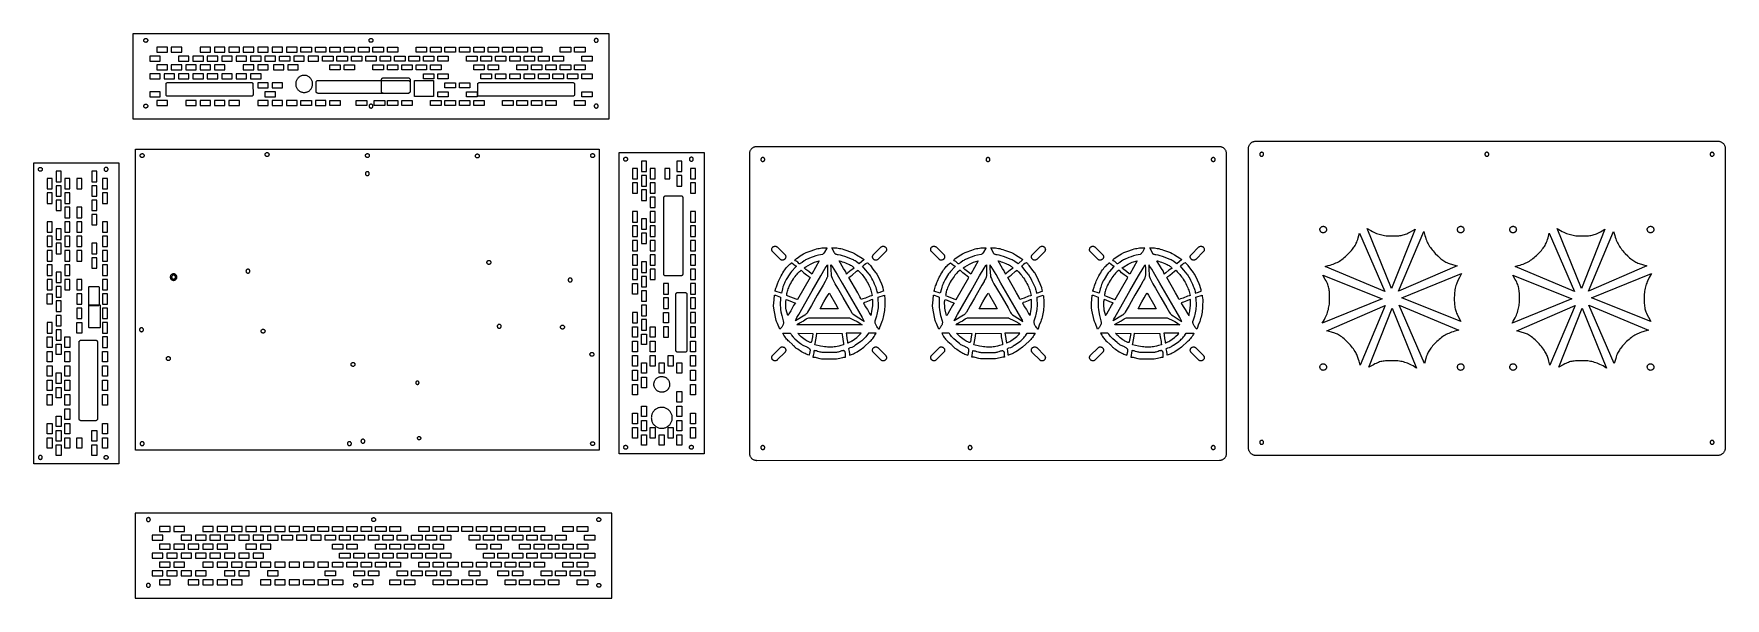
# Model space of a CAD drawing. Header units: millimetres. Extents: x -26 to 1265, y -860 to -429.
import ezdxf

# ---------------------------------------------------------------- set-up
doc = ezdxf.new("R2010")
doc.units = ezdxf.units.MM
doc.header["$MEASUREMENT"] = 0
doc.layers.add('layer 1', color=7, linetype='Continuous')

msp = doc.modelspace()

# ---------------------------------------------------------------- linework, layer by layer
at = {"layer": 'layer 1', "color": 7, "lineweight": 9, "true_color": 0xffffff}
for points, knots in [([(413.0125, -494.4875), (413.0125, -494.4875), (49.0125, -494.4875), (49.0125, -494.4875), (49.0125, -494.4875), (49.0125, -429.4875), (49.0125, -429.4875), (49.0125, -429.4875), (413.0125, -429.4875), (413.0125, -429.4875), (413.0125, -429.4875), (413.0125, -494.4875), (413.0125, -494.4875)], [0, 0, 0, 0, 0.25, 0.25, 0.25, 0.5, 0.5, 0.5, 0.75, 0.75, 0.75, 1, 1, 1, 1]), ([(59.9875, -433.3375), (59.9875, -433.3375), (59.8124, -433.2125), (59.8124, -433.2125), (59.8124, -433.2125), (59.5875, -433.0875), (59.5875, -433.0875), (59.5875, -433.0875), (59.3624, -433.0125), (59.3624, -433.0125), (59.3624, -433.0125), (59.1124, -432.9875), (59.1124, -432.9875), (59.1124, -432.9875), (58.8624, -432.9875), (58.8624, -432.9875), (58.8624, -432.9875), (58.6375, -433.0125), (58.6375, -433.0125), (58.6375, -433.0125), (58.3875, -433.1125), (58.3875, -433.1125), (58.3875, -433.1125), (58.1875, -433.2125), (58.1875, -433.2125), (58.1875, -433.2125), (57.9875, -433.3625), (57.9875, -433.3625), (57.9875, -433.3625), (57.8125, -433.5375), (57.8125, -433.5375), (57.8125, -433.5375), (57.6875, -433.7625), (57.6875, -433.7625), (57.6875, -433.7625), (57.5875, -433.9875), (57.5875, -433.9875), (57.5875, -433.9875), (57.5375, -434.1625), (57.5375, -434.1625), (57.5375, -434.1625), (57.5125, -434.3625), (57.5125, -434.3625), (57.5125, -434.3625), (57.5125, -434.6125), (57.5125, -434.6125), (57.5125, -434.6125), (57.5375, -434.8375), (57.5375, -434.8375), (57.5375, -434.8375), (57.6375, -435.0875), (57.6375, -435.0875), (57.6375, -435.0875), (57.7375, -435.2875), (57.7375, -435.2875), (57.7375, -435.2875), (57.8875, -435.4875), (57.8875, -435.4875), (57.8875, -435.4875), (58.0625, -435.6625), (58.0625, -435.6625), (58.0625, -435.6625), (58.2875, -435.7875), (58.2875, -435.7875), (58.2875, -435.7875), (58.4875, -435.8875), (58.4875, -435.8875), (58.4875, -435.8875), (58.7375, -435.9625), (58.7375, -435.9625), (58.7375, -435.9625), (58.9875, -435.9875), (58.9875, -435.9875), (58.9875, -435.9875), (59.2124, -435.9625), (59.2124, -435.9625), (59.2124, -435.9625), (59.4124, -435.9125), (59.4124, -435.9125), (59.4124, -435.9125), (59.6124, -435.8375), (59.6124, -435.8375), (59.6124, -435.8375), (59.8124, -435.7375), (59.8124, -435.7375), (59.8124, -435.7375), (60.0124, -435.5875), (60.0124, -435.5875), (60.0124, -435.5875), (60.1875, -435.4125), (60.1875, -435.4125), (60.1875, -435.4125), (60.3125, -435.1875), (60.3125, -435.1875), (60.3125, -435.1875), (60.4125, -434.9875), (60.4125, -434.9875), (60.4125, -434.9875), (60.4875, -434.7375), (60.4875, -434.7375), (60.4875, -434.7375), (60.4875, -434.4875), (60.4875, -434.4875), (60.4875, -434.4875), (60.4875, -434.2625), (60.4875, -434.2625), (60.4875, -434.2625), (60.4375, -434.0125), (60.4375, -434.0125), (60.4375, -434.0125), (60.3375, -433.7875), (60.3375, -433.7875), (60.3375, -433.7875), (60.2124, -433.5875), (60.2124, -433.5875), (60.2124, -433.5875), (60.1124, -433.4625), (60.1124, -433.4625), (60.1124, -433.4625), (60.0124, -433.3625), (60.0124, -433.3625), (60.0124, -433.3625), (59.9875, -433.3375), (59.9875, -433.3375)], [0, 0, 0, 0, 0.024390244, 0.024390244, 0.024390244, 0.048780488, 0.048780488, 0.048780488, 0.073170732, 0.073170732, 0.073170732, 0.097560976, 0.097560976, 0.097560976, 0.12195122, 0.12195122, 0.12195122, 0.146341463, 0.146341463, 0.146341463, 0.170731707, 0.170731707, 0.170731707, 0.195121951, 0.195121951, 0.195121951, 0.219512195, 0.219512195, 0.219512195, 0.243902439, 0.243902439, 0.243902439, 0.268292683, 0.268292683, 0.268292683, 0.292682927, 0.292682927, 0.292682927, 0.317073171, 0.317073171, 0.317073171, 0.341463415, 0.341463415, 0.341463415, 0.365853659, 0.365853659, 0.365853659, 0.390243902, 0.390243902, 0.390243902, 0.414634146, 0.414634146, 0.414634146, 0.43902439, 0.43902439, 0.43902439, 0.463414634, 0.463414634, 0.463414634, 0.487804878, 0.487804878, 0.487804878, 0.512195122, 0.512195122, 0.512195122, 0.536585366, 0.536585366, 0.536585366, 0.56097561, 0.56097561, 0.56097561, 0.585365854, 0.585365854, 0.585365854, 0.609756098, 0.609756098, 0.609756098, 0.634146341, 0.634146341, 0.634146341, 0.658536585, 0.658536585, 0.658536585, 0.682926829, 0.682926829, 0.682926829, 0.707317073, 0.707317073, 0.707317073, 0.731707317, 0.731707317, 0.731707317, 0.756097561, 0.756097561, 0.756097561, 0.780487805, 0.780487805, 0.780487805, 0.804878049, 0.804878049, 0.804878049, 0.829268293, 0.829268293, 0.829268293, 0.853658537, 0.853658537, 0.853658537, 0.87804878, 0.87804878, 0.87804878, 0.902439024, 0.902439024, 0.902439024, 0.926829268, 0.926829268, 0.926829268, 0.951219512, 0.951219512, 0.951219512, 0.975609756, 0.975609756, 0.975609756, 1, 1, 1, 1]), ([(232.0625, -435.5375), (232.0625, -435.5375), (232.2125, -435.3625), (232.2125, -435.3625), (232.2125, -435.3625), (232.3375, -435.1625), (232.3375, -435.1625), (232.3375, -435.1625), (232.4375, -434.9375), (232.4375, -434.9375), (232.4375, -434.9375), (232.4875, -434.6875), (232.4875, -434.6875), (232.4875, -434.6875), (232.4875, -434.4375), (232.4875, -434.4375), (232.4875, -434.4375), (232.4875, -434.2125), (232.4875, -434.2125), (232.4875, -434.2125), (232.4125, -433.9625), (232.4125, -433.9625), (232.4125, -433.9625), (232.3125, -433.7375), (232.3125, -433.7375), (232.3125, -433.7375), (232.1625, -433.5375), (232.1625, -433.5375), (232.1625, -433.5375), (232.0125, -433.3625), (232.0125, -433.3625), (232.0125, -433.3625), (231.8125, -433.2125), (231.8125, -433.2125), (231.8125, -433.2125), (231.5875, -433.0875), (231.5875, -433.0875), (231.5875, -433.0875), (231.4125, -433.0375), (231.4125, -433.0375), (231.4125, -433.0375), (231.2125, -432.9875), (231.2125, -432.9875), (231.2125, -432.9875), (230.9625, -432.9625), (230.9625, -432.9625), (230.9625, -432.9625), (230.7375, -432.9875), (230.7375, -432.9875), (230.7375, -432.9875), (230.4875, -433.0625), (230.4875, -433.0625), (230.4875, -433.0625), (230.2625, -433.1625), (230.2625, -433.1625), (230.2625, -433.1625), (230.0625, -433.3125), (230.0625, -433.3125), (230.0625, -433.3125), (229.8875, -433.4625), (229.8875, -433.4625), (229.8875, -433.4625), (229.7375, -433.6625), (229.7375, -433.6625), (229.7375, -433.6625), (229.6125, -433.8875), (229.6125, -433.8875), (229.6125, -433.8875), (229.5375, -434.1125), (229.5375, -434.1125), (229.5375, -434.1125), (229.5125, -434.3625), (229.5125, -434.3625), (229.5125, -434.3625), (229.5125, -434.5875), (229.5125, -434.5875), (229.5125, -434.5875), (229.5375, -434.7875), (229.5375, -434.7875), (229.5375, -434.7875), (229.5875, -434.9875), (229.5875, -434.9875), (229.5875, -434.9875), (229.6875, -435.2125), (229.6875, -435.2125), (229.6875, -435.2125), (229.8125, -435.4125), (229.8125, -435.4125), (229.8125, -435.4125), (229.9875, -435.5875), (229.9875, -435.5875), (229.9875, -435.5875), (230.1875, -435.7375), (230.1875, -435.7375), (230.1875, -435.7375), (230.4125, -435.8375), (230.4125, -435.8375), (230.4125, -435.8375), (230.6375, -435.9375), (230.6375, -435.9375), (230.6375, -435.9375), (230.8625, -435.9625), (230.8625, -435.9625), (230.8625, -435.9625), (231.1125, -435.9625), (231.1125, -435.9625), (231.1125, -435.9625), (231.3625, -435.9375), (231.3625, -435.9375), (231.3625, -435.9375), (231.5875, -435.8625), (231.5875, -435.8625), (231.5875, -435.8625), (231.8125, -435.7375), (231.8125, -435.7375), (231.8125, -435.7375), (231.9375, -435.6375), (231.9375, -435.6375), (231.9375, -435.6375), (232.0625, -435.5375), (232.0625, -435.5375)], [0, 0, 0, 0, 0.025, 0.025, 0.025, 0.05, 0.05, 0.05, 0.075, 0.075, 0.075, 0.1, 0.1, 0.1, 0.125, 0.125, 0.125, 0.15, 0.15, 0.15, 0.175, 0.175, 0.175, 0.2, 0.2, 0.2, 0.225, 0.225, 0.225, 0.25, 0.25, 0.25, 0.275, 0.275, 0.275, 0.3, 0.3, 0.3, 0.325, 0.325, 0.325, 0.35, 0.35, 0.35, 0.375, 0.375, 0.375, 0.4, 0.4, 0.4, 0.425, 0.425, 0.425, 0.45, 0.45, 0.45, 0.475, 0.475, 0.475, 0.5, 0.5, 0.5, 0.525, 0.525, 0.525, 0.55, 0.55, 0.55, 0.575, 0.575, 0.575, 0.6, 0.6, 0.6, 0.625, 0.625, 0.625, 0.65, 0.65, 0.65, 0.675, 0.675, 0.675, 0.7, 0.7, 0.7, 0.725, 0.725, 0.725, 0.75, 0.75, 0.75, 0.775, 0.775, 0.775, 0.8, 0.8, 0.8, 0.825, 0.825, 0.825, 0.85, 0.85, 0.85, 0.875, 0.875, 0.875, 0.9, 0.9, 0.9, 0.925, 0.925, 0.925, 0.95, 0.95, 0.95, 0.975, 0.975, 0.975, 1, 1, 1, 1]), ([(402.0125, -433.3375), (402.0125, -433.3375), (402.2125, -433.2125), (402.2125, -433.2125), (402.2125, -433.2125), (402.4125, -433.0875), (402.4125, -433.0875), (402.4125, -433.0875), (402.6625, -433.0125), (402.6625, -433.0125), (402.6625, -433.0125), (402.8875, -432.9875), (402.8875, -432.9875), (402.8875, -432.9875), (403.1375, -432.9875), (403.1375, -432.9875), (403.1375, -432.9875), (403.3875, -433.0125), (403.3875, -433.0125), (403.3875, -433.0125), (403.6125, -433.1125), (403.6125, -433.1125), (403.6125, -433.1125), (403.8375, -433.2125), (403.8375, -433.2125), (403.8375, -433.2125), (404.0125, -433.3875), (404.0125, -433.3875), (404.0125, -433.3875), (404.1875, -433.5625), (404.1875, -433.5625), (404.1875, -433.5625), (404.3125, -433.7625), (404.3125, -433.7625), (404.3125, -433.7625), (404.4125, -433.9875), (404.4125, -433.9875), (404.4125, -433.9875), (404.4625, -434.1875), (404.4625, -434.1875), (404.4625, -434.1875), (404.4875, -434.3625), (404.4875, -434.3625), (404.4875, -434.3625), (404.4875, -434.6125), (404.4875, -434.6125), (404.4875, -434.6125), (404.4625, -434.8625), (404.4625, -434.8625), (404.4625, -434.8625), (404.3624, -435.0875), (404.3624, -435.0875), (404.3624, -435.0875), (404.2625, -435.3125), (404.2625, -435.3125), (404.2625, -435.3125), (404.1125, -435.4875), (404.1125, -435.4875), (404.1125, -435.4875), (403.9125, -435.6625), (403.9125, -435.6625), (403.9125, -435.6625), (403.7125, -435.7875), (403.7125, -435.7875), (403.7125, -435.7875), (403.4875, -435.8875), (403.4875, -435.8875), (403.4875, -435.8875), (403.2625, -435.9625), (403.2625, -435.9625), (403.2625, -435.9625), (403.0125, -435.9875), (403.0125, -435.9875), (403.0125, -435.9875), (402.7624, -435.9625), (402.7624, -435.9625), (402.7624, -435.9625), (402.5875, -435.9125), (402.5875, -435.9125), (402.5875, -435.9125), (402.3875, -435.8375), (402.3875, -435.8375), (402.3875, -435.8375), (402.1624, -435.7375), (402.1624, -435.7375), (402.1624, -435.7375), (401.9875, -435.5875), (401.9875, -435.5875), (401.9875, -435.5875), (401.8125, -435.3875), (401.8125, -435.3875), (401.8125, -435.3875), (401.6875, -435.1875), (401.6875, -435.1875), (401.6875, -435.1875), (401.5875, -434.9625), (401.5875, -434.9625), (401.5875, -434.9625), (401.5125, -434.7375), (401.5125, -434.7375), (401.5125, -434.7375), (401.5125, -434.4875), (401.5125, -434.4875), (401.5125, -434.4875), (401.5125, -434.2375), (401.5125, -434.2375), (401.5125, -434.2375), (401.5875, -434.0125), (401.5875, -434.0125), (401.5875, -434.0125), (401.6625, -433.7875), (401.6625, -433.7875), (401.6625, -433.7875), (401.8125, -433.5625), (401.8125, -433.5625), (401.8125, -433.5625), (401.9125, -433.4625), (401.9125, -433.4625), (401.9125, -433.4625), (402.0125, -433.3375), (402.0125, -433.3375)], [0, 0, 0, 0, 0.025, 0.025, 0.025, 0.05, 0.05, 0.05, 0.075, 0.075, 0.075, 0.1, 0.1, 0.1, 0.125, 0.125, 0.125, 0.15, 0.15, 0.15, 0.175, 0.175, 0.175, 0.2, 0.2, 0.2, 0.225, 0.225, 0.225, 0.25, 0.25, 0.25, 0.275, 0.275, 0.275, 0.3, 0.3, 0.3, 0.325, 0.325, 0.325, 0.35, 0.35, 0.35, 0.375, 0.375, 0.375, 0.4, 0.4, 0.4, 0.425, 0.425, 0.425, 0.45, 0.45, 0.45, 0.475, 0.475, 0.475, 0.5, 0.5, 0.5, 0.525, 0.525, 0.525, 0.55, 0.55, 0.55, 0.575, 0.575, 0.575, 0.6, 0.6, 0.6, 0.625, 0.625, 0.625, 0.65, 0.65, 0.65, 0.675, 0.675, 0.675, 0.7, 0.7, 0.7, 0.725, 0.725, 0.725, 0.75, 0.75, 0.75, 0.775, 0.775, 0.775, 0.8, 0.8, 0.8, 0.825, 0.825, 0.825, 0.85, 0.85, 0.85, 0.875, 0.875, 0.875, 0.9, 0.9, 0.9, 0.925, 0.925, 0.925, 0.95, 0.95, 0.95, 0.975, 0.975, 0.975, 1, 1, 1, 1]), ([(62.0125, -450.2875), (62.0125, -450.2875), (62.0125, -450.2625), (62.0125, -450.2625), (62.0125, -450.2625), (62.0125, -446.4875), (62.0125, -446.4875), (62.0125, -446.4875), (69.9875, -446.4875), (69.9875, -446.4875), (69.9875, -446.4875), (70.0125, -446.4875), (70.0125, -446.4875), (70.0125, -446.4875), (70.0125, -450.2625), (70.0125, -450.2625), (70.0125, -450.2625), (69.9875, -450.2875), (69.9875, -450.2875), (69.9875, -450.2875), (62.0125, -450.2875), (62.0125, -450.2875)], [0, 0, 0, 0, 0.142857143, 0.142857143, 0.142857143, 0.285714286, 0.285714286, 0.285714286, 0.428571429, 0.428571429, 0.428571429, 0.571428571, 0.571428571, 0.571428571, 0.714285714, 0.714285714, 0.714285714, 0.857142857, 0.857142857, 0.857142857, 1, 1, 1, 1]), ([(67.5125, -439.6875), (67.5125, -439.6875), (67.5125, -439.6875), (67.5125, -439.6875), (67.5125, -439.6875), (75.5125, -439.6875), (75.5125, -439.6875), (75.5125, -439.6875), (75.5125, -443.4625), (75.5125, -443.4625), (75.5125, -443.4625), (75.4874, -443.4875), (75.4874, -443.4875), (75.4874, -443.4875), (67.5125, -443.4875), (67.5125, -443.4875), (67.5125, -443.4875), (67.5125, -443.4625), (67.5125, -443.4625), (67.5125, -443.4625), (67.5125, -439.6875), (67.5125, -439.6875)], [0, 0, 0, 0, 0.142857143, 0.142857143, 0.142857143, 0.285714286, 0.285714286, 0.285714286, 0.428571429, 0.428571429, 0.428571429, 0.571428571, 0.571428571, 0.571428571, 0.714285714, 0.714285714, 0.714285714, 0.857142857, 0.857142857, 0.857142857, 1, 1, 1, 1]), ([(78.5124, -439.6875), (78.5124, -439.6875), (86.5125, -439.6875), (86.5125, -439.6875), (86.5125, -439.6875), (86.5125, -443.4625), (86.5125, -443.4625), (86.5125, -443.4625), (86.4875, -443.4875), (86.4875, -443.4875), (86.4875, -443.4875), (78.5124, -443.4875), (78.5124, -443.4875), (78.5124, -443.4875), (78.5124, -443.4625), (78.5124, -443.4625), (78.5124, -443.4625), (78.5124, -439.6875), (78.5124, -439.6875), (78.5124, -439.6875), (78.5124, -439.6875), (78.5124, -439.6875)], [0, 0, 0, 0, 0.142857143, 0.142857143, 0.142857143, 0.285714286, 0.285714286, 0.285714286, 0.428571429, 0.428571429, 0.428571429, 0.571428571, 0.571428571, 0.571428571, 0.714285714, 0.714285714, 0.714285714, 0.857142857, 0.857142857, 0.857142857, 1, 1, 1, 1]), ([(91.9875, -446.4875), (91.9875, -446.4875), (92.0124, -446.4875), (92.0124, -446.4875), (92.0124, -446.4875), (92.0124, -450.2625), (92.0124, -450.2625), (92.0124, -450.2625), (91.9875, -450.2875), (91.9875, -450.2875), (91.9875, -450.2875), (84.0124, -450.2875), (84.0124, -450.2875), (84.0124, -450.2875), (84.0124, -450.2625), (84.0124, -450.2625), (84.0124, -450.2625), (84.0124, -446.4875), (84.0124, -446.4875), (84.0124, -446.4875), (91.9875, -446.4875), (91.9875, -446.4875)], [0, 0, 0, 0, 0.142857143, 0.142857143, 0.142857143, 0.285714286, 0.285714286, 0.285714286, 0.428571429, 0.428571429, 0.428571429, 0.571428571, 0.571428571, 0.571428571, 0.714285714, 0.714285714, 0.714285714, 0.857142857, 0.857142857, 0.857142857, 1, 1, 1, 1]), ([(95.0125, -446.4875), (95.0125, -446.4875), (102.9875, -446.4875), (102.9875, -446.4875), (102.9875, -446.4875), (103.0125, -446.4875), (103.0125, -446.4875), (103.0125, -446.4875), (103.0125, -450.2625), (103.0125, -450.2625), (103.0125, -450.2625), (102.9875, -450.2875), (102.9875, -450.2875), (102.9875, -450.2875), (95.0125, -450.2875), (95.0125, -450.2875), (95.0125, -450.2875), (95.0125, -450.2625), (95.0125, -450.2625), (95.0125, -450.2625), (95.0125, -446.4875), (95.0125, -446.4875)], [0, 0, 0, 0, 0.142857143, 0.142857143, 0.142857143, 0.285714286, 0.285714286, 0.285714286, 0.428571429, 0.428571429, 0.428571429, 0.571428571, 0.571428571, 0.571428571, 0.714285714, 0.714285714, 0.714285714, 0.857142857, 0.857142857, 0.857142857, 1, 1, 1, 1]), ([(100.5125, -439.6875), (100.5125, -439.6875), (100.5125, -439.6875), (100.5125, -439.6875), (100.5125, -439.6875), (108.5124, -439.6875), (108.5124, -439.6875), (108.5124, -439.6875), (108.5124, -443.4625), (108.5124, -443.4625), (108.5124, -443.4625), (108.4875, -443.4875), (108.4875, -443.4875), (108.4875, -443.4875), (100.5125, -443.4875), (100.5125, -443.4875), (100.5125, -443.4875), (100.5125, -443.4625), (100.5125, -443.4625), (100.5125, -443.4625), (100.5125, -439.6875), (100.5125, -439.6875)], [0, 0, 0, 0, 0.142857143, 0.142857143, 0.142857143, 0.285714286, 0.285714286, 0.285714286, 0.428571429, 0.428571429, 0.428571429, 0.571428571, 0.571428571, 0.571428571, 0.714285714, 0.714285714, 0.714285714, 0.857142857, 0.857142857, 0.857142857, 1, 1, 1, 1]), ([(113.9875, -446.4875), (113.9875, -446.4875), (114.0125, -446.4875), (114.0125, -446.4875), (114.0125, -446.4875), (114.0125, -450.2625), (114.0125, -450.2625), (114.0125, -450.2625), (113.9875, -450.2875), (113.9875, -450.2875), (113.9875, -450.2875), (106.0125, -450.2875), (106.0125, -450.2875), (106.0125, -450.2875), (106.0125, -450.2625), (106.0125, -450.2625), (106.0125, -450.2625), (106.0125, -446.4875), (106.0125, -446.4875), (106.0125, -446.4875), (113.9875, -446.4875), (113.9875, -446.4875)], [0, 0, 0, 0, 0.142857143, 0.142857143, 0.142857143, 0.285714286, 0.285714286, 0.285714286, 0.428571429, 0.428571429, 0.428571429, 0.571428571, 0.571428571, 0.571428571, 0.714285714, 0.714285714, 0.714285714, 0.857142857, 0.857142857, 0.857142857, 1, 1, 1, 1]), ([(111.5125, -443.4875), (111.5125, -443.4875), (111.5125, -443.4625), (111.5125, -443.4625), (111.5125, -443.4625), (111.5125, -439.6875), (111.5125, -439.6875), (111.5125, -439.6875), (111.5125, -439.6875), (111.5125, -439.6875), (111.5125, -439.6875), (119.5124, -439.6875), (119.5124, -439.6875), (119.5124, -439.6875), (119.5124, -443.4625), (119.5124, -443.4625), (119.5124, -443.4625), (119.4875, -443.4875), (119.4875, -443.4875), (119.4875, -443.4875), (111.5125, -443.4875), (111.5125, -443.4875)], [0, 0, 0, 0, 0.142857143, 0.142857143, 0.142857143, 0.285714286, 0.285714286, 0.285714286, 0.428571429, 0.428571429, 0.428571429, 0.571428571, 0.571428571, 0.571428571, 0.714285714, 0.714285714, 0.714285714, 0.857142857, 0.857142857, 0.857142857, 1, 1, 1, 1]), ([(124.9874, -446.4875), (124.9874, -446.4875), (125.0125, -446.4875), (125.0125, -446.4875), (125.0125, -446.4875), (125.0125, -450.2625), (125.0125, -450.2625), (125.0125, -450.2625), (124.9874, -450.2875), (124.9874, -450.2875), (124.9874, -450.2875), (117.0125, -450.2875), (117.0125, -450.2875), (117.0125, -450.2875), (117.0125, -450.2625), (117.0125, -450.2625), (117.0125, -450.2625), (117.0125, -446.4875), (117.0125, -446.4875), (117.0125, -446.4875), (124.9874, -446.4875), (124.9874, -446.4875)], [0, 0, 0, 0, 0.142857143, 0.142857143, 0.142857143, 0.285714286, 0.285714286, 0.285714286, 0.428571429, 0.428571429, 0.428571429, 0.571428571, 0.571428571, 0.571428571, 0.714285714, 0.714285714, 0.714285714, 0.857142857, 0.857142857, 0.857142857, 1, 1, 1, 1]), ([(122.5125, -443.4875), (122.5125, -443.4875), (122.5125, -443.4625), (122.5125, -443.4625), (122.5125, -443.4625), (122.5125, -439.6875), (122.5125, -439.6875), (122.5125, -439.6875), (122.5125, -439.6875), (122.5125, -439.6875), (122.5125, -439.6875), (130.5125, -439.6875), (130.5125, -439.6875), (130.5125, -439.6875), (130.5125, -443.4625), (130.5125, -443.4625), (130.5125, -443.4625), (130.4875, -443.4875), (130.4875, -443.4875), (130.4875, -443.4875), (122.5125, -443.4875), (122.5125, -443.4875)], [0, 0, 0, 0, 0.142857143, 0.142857143, 0.142857143, 0.285714286, 0.285714286, 0.285714286, 0.428571429, 0.428571429, 0.428571429, 0.571428571, 0.571428571, 0.571428571, 0.714285714, 0.714285714, 0.714285714, 0.857142857, 0.857142857, 0.857142857, 1, 1, 1, 1]), ([(135.9874, -446.4875), (135.9874, -446.4875), (136.0125, -446.4875), (136.0125, -446.4875), (136.0125, -446.4875), (136.0125, -450.2625), (136.0125, -450.2625), (136.0125, -450.2625), (135.9874, -450.2875), (135.9874, -450.2875), (135.9874, -450.2875), (128.0125, -450.2875), (128.0125, -450.2875), (128.0125, -450.2875), (128.0125, -450.2625), (128.0125, -450.2625), (128.0125, -450.2625), (128.0125, -446.4875), (128.0125, -446.4875), (128.0125, -446.4875), (135.9874, -446.4875), (135.9874, -446.4875)], [0, 0, 0, 0, 0.142857143, 0.142857143, 0.142857143, 0.285714286, 0.285714286, 0.285714286, 0.428571429, 0.428571429, 0.428571429, 0.571428571, 0.571428571, 0.571428571, 0.714285714, 0.714285714, 0.714285714, 0.857142857, 0.857142857, 0.857142857, 1, 1, 1, 1]), ([(133.5124, -443.4875), (133.5124, -443.4875), (133.5124, -443.4625), (133.5124, -443.4625), (133.5124, -443.4625), (133.5124, -439.6875), (133.5124, -439.6875), (133.5124, -439.6875), (133.5124, -439.6875), (133.5124, -439.6875), (133.5124, -439.6875), (141.5125, -439.6875), (141.5125, -439.6875), (141.5125, -439.6875), (141.5125, -443.4625), (141.5125, -443.4625), (141.5125, -443.4625), (141.4875, -443.4875), (141.4875, -443.4875), (141.4875, -443.4875), (133.5124, -443.4875), (133.5124, -443.4875)], [0, 0, 0, 0, 0.142857143, 0.142857143, 0.142857143, 0.285714286, 0.285714286, 0.285714286, 0.428571429, 0.428571429, 0.428571429, 0.571428571, 0.571428571, 0.571428571, 0.714285714, 0.714285714, 0.714285714, 0.857142857, 0.857142857, 0.857142857, 1, 1, 1, 1]), ([(146.9875, -446.4875), (146.9875, -446.4875), (147.0124, -446.4875), (147.0124, -446.4875), (147.0124, -446.4875), (147.0124, -450.2625), (147.0124, -450.2625), (147.0124, -450.2625), (146.9875, -450.2875), (146.9875, -450.2875), (146.9875, -450.2875), (139.0125, -450.2875), (139.0125, -450.2875), (139.0125, -450.2875), (139.0125, -450.2625), (139.0125, -450.2625), (139.0125, -450.2625), (139.0125, -446.4875), (139.0125, -446.4875), (139.0125, -446.4875), (146.9875, -446.4875), (146.9875, -446.4875)], [0, 0, 0, 0, 0.142857143, 0.142857143, 0.142857143, 0.285714286, 0.285714286, 0.285714286, 0.428571429, 0.428571429, 0.428571429, 0.571428571, 0.571428571, 0.571428571, 0.714285714, 0.714285714, 0.714285714, 0.857142857, 0.857142857, 0.857142857, 1, 1, 1, 1]), ([(144.5125, -443.4875), (144.5125, -443.4875), (144.5125, -443.4625), (144.5125, -443.4625), (144.5125, -443.4625), (144.5125, -439.6875), (144.5125, -439.6875), (144.5125, -439.6875), (144.5125, -439.6875), (144.5125, -439.6875), (144.5125, -439.6875), (152.5125, -439.6875), (152.5125, -439.6875), (152.5125, -439.6875), (152.5125, -443.4625), (152.5125, -443.4625), (152.5125, -443.4625), (152.4875, -443.4875), (152.4875, -443.4875), (152.4875, -443.4875), (144.5125, -443.4875), (144.5125, -443.4875)], [0, 0, 0, 0, 0.142857143, 0.142857143, 0.142857143, 0.285714286, 0.285714286, 0.285714286, 0.428571429, 0.428571429, 0.428571429, 0.571428571, 0.571428571, 0.571428571, 0.714285714, 0.714285714, 0.714285714, 0.857142857, 0.857142857, 0.857142857, 1, 1, 1, 1]), ([(157.9875, -446.4875), (157.9875, -446.4875), (158.0124, -446.4875), (158.0124, -446.4875), (158.0124, -446.4875), (158.0124, -450.2625), (158.0124, -450.2625), (158.0124, -450.2625), (157.9875, -450.2875), (157.9875, -450.2875), (157.9875, -450.2875), (150.0125, -450.2875), (150.0125, -450.2875), (150.0125, -450.2875), (150.0125, -450.2625), (150.0125, -450.2625), (150.0125, -450.2625), (150.0125, -446.4875), (150.0125, -446.4875), (150.0125, -446.4875), (157.9875, -446.4875), (157.9875, -446.4875)], [0, 0, 0, 0, 0.142857143, 0.142857143, 0.142857143, 0.285714286, 0.285714286, 0.285714286, 0.428571429, 0.428571429, 0.428571429, 0.571428571, 0.571428571, 0.571428571, 0.714285714, 0.714285714, 0.714285714, 0.857142857, 0.857142857, 0.857142857, 1, 1, 1, 1]), ([(155.5125, -443.4875), (155.5125, -443.4875), (155.5125, -443.4625), (155.5125, -443.4625), (155.5125, -443.4625), (155.5125, -439.6875), (155.5125, -439.6875), (155.5125, -439.6875), (155.5125, -439.6875), (155.5125, -439.6875), (155.5125, -439.6875), (163.5125, -439.6875), (163.5125, -439.6875), (163.5125, -439.6875), (163.5125, -443.4625), (163.5125, -443.4625), (163.5125, -443.4625), (163.4875, -443.4875), (163.4875, -443.4875), (163.4875, -443.4875), (155.5125, -443.4875), (155.5125, -443.4875)], [0, 0, 0, 0, 0.142857143, 0.142857143, 0.142857143, 0.285714286, 0.285714286, 0.285714286, 0.428571429, 0.428571429, 0.428571429, 0.571428571, 0.571428571, 0.571428571, 0.714285714, 0.714285714, 0.714285714, 0.857142857, 0.857142857, 0.857142857, 1, 1, 1, 1]), ([(161.0125, -450.2625), (161.0125, -450.2625), (161.0125, -450.2875), (161.0125, -450.2875), (161.0125, -450.2875), (168.9875, -450.2875), (168.9875, -450.2875), (168.9875, -450.2875), (169.0125, -450.2625), (169.0125, -450.2625), (169.0125, -450.2625), (169.0125, -446.4875), (169.0125, -446.4875), (169.0125, -446.4875), (161.0125, -446.4875), (161.0125, -446.4875), (161.0125, -446.4875), (161.0125, -446.4875), (161.0125, -446.4875), (161.0125, -446.4875), (161.0125, -450.2625), (161.0125, -450.2625)], [0, 0, 0, 0, 0.142857143, 0.142857143, 0.142857143, 0.285714286, 0.285714286, 0.285714286, 0.428571429, 0.428571429, 0.428571429, 0.571428571, 0.571428571, 0.571428571, 0.714285714, 0.714285714, 0.714285714, 0.857142857, 0.857142857, 0.857142857, 1, 1, 1, 1]), ([(166.5125, -443.4875), (166.5125, -443.4875), (166.5125, -443.4625), (166.5125, -443.4625), (166.5125, -443.4625), (166.5125, -439.6875), (166.5125, -439.6875), (166.5125, -439.6875), (166.5125, -439.6875), (166.5125, -439.6875), (166.5125, -439.6875), (174.5125, -439.6875), (174.5125, -439.6875), (174.5125, -439.6875), (174.5125, -443.4625), (174.5125, -443.4625), (174.5125, -443.4625), (174.4874, -443.4875), (174.4874, -443.4875), (174.4874, -443.4875), (166.5125, -443.4875), (166.5125, -443.4875)], [0, 0, 0, 0, 0.142857143, 0.142857143, 0.142857143, 0.285714286, 0.285714286, 0.285714286, 0.428571429, 0.428571429, 0.428571429, 0.571428571, 0.571428571, 0.571428571, 0.714285714, 0.714285714, 0.714285714, 0.857142857, 0.857142857, 0.857142857, 1, 1, 1, 1]), ([(172.0124, -446.4875), (172.0124, -446.4875), (172.0124, -446.4875), (172.0124, -446.4875), (172.0124, -446.4875), (172.0124, -450.2625), (172.0124, -450.2625), (172.0124, -450.2625), (172.0124, -450.2875), (172.0124, -450.2875), (172.0124, -450.2875), (179.9875, -450.2875), (179.9875, -450.2875)], [0, 0, 0, 0, 0.25, 0.25, 0.25, 0.5, 0.5, 0.5, 0.75, 0.75, 0.75, 1, 1, 1, 1]), ([(172.0124, -450.2875), (172.0124, -450.2875), (172.0124, -450.2625), (172.0124, -450.2625), (172.0124, -450.2625), (172.0124, -446.4875), (172.0124, -446.4875), (172.0124, -446.4875), (179.9875, -446.4875), (179.9875, -446.4875), (179.9875, -446.4875), (180.0125, -446.4875), (180.0125, -446.4875), (180.0125, -446.4875), (180.0125, -450.2625), (180.0125, -450.2625), (180.0125, -450.2625), (179.9875, -450.2875), (179.9875, -450.2875), (179.9875, -450.2875), (172.0124, -450.2875), (172.0124, -450.2875)], [0, 0, 0, 0, 0.142857143, 0.142857143, 0.142857143, 0.285714286, 0.285714286, 0.285714286, 0.428571429, 0.428571429, 0.428571429, 0.571428571, 0.571428571, 0.571428571, 0.714285714, 0.714285714, 0.714285714, 0.857142857, 0.857142857, 0.857142857, 1, 1, 1, 1]), ([(177.5125, -443.4875), (177.5125, -443.4875), (185.4875, -443.4875), (185.4875, -443.4875), (185.4875, -443.4875), (185.5124, -443.4625), (185.5124, -443.4625), (185.5124, -443.4625), (185.5124, -439.6875), (185.5124, -439.6875), (185.5124, -439.6875), (185.4875, -439.6875), (185.4875, -439.6875), (185.4875, -439.6875), (177.5125, -439.6875), (177.5125, -439.6875), (177.5125, -439.6875), (177.5125, -443.4625), (177.5125, -443.4625), (177.5125, -443.4625), (177.5125, -443.4875), (177.5125, -443.4875)], [0, 0, 0, 0, 0.142857143, 0.142857143, 0.142857143, 0.285714286, 0.285714286, 0.285714286, 0.428571429, 0.428571429, 0.428571429, 0.571428571, 0.571428571, 0.571428571, 0.714285714, 0.714285714, 0.714285714, 0.857142857, 0.857142857, 0.857142857, 1, 1, 1, 1]), ([(190.9875, -446.4875), (190.9875, -446.4875), (191.0125, -446.4875), (191.0125, -446.4875), (191.0125, -446.4875), (191.0125, -450.2625), (191.0125, -450.2625), (191.0125, -450.2625), (190.9875, -450.2875), (190.9875, -450.2875), (190.9875, -450.2875), (183.0125, -450.2875), (183.0125, -450.2875), (183.0125, -450.2875), (183.0125, -450.2625), (183.0125, -450.2625), (183.0125, -450.2625), (183.0125, -446.4875), (183.0125, -446.4875), (183.0125, -446.4875), (190.9875, -446.4875), (190.9875, -446.4875)], [0, 0, 0, 0, 0.142857143, 0.142857143, 0.142857143, 0.285714286, 0.285714286, 0.285714286, 0.428571429, 0.428571429, 0.428571429, 0.571428571, 0.571428571, 0.571428571, 0.714285714, 0.714285714, 0.714285714, 0.857142857, 0.857142857, 0.857142857, 1, 1, 1, 1]), ([(196.4875, -443.4875), (196.4875, -443.4875), (196.5124, -443.4625), (196.5124, -443.4625), (196.5124, -443.4625), (196.5124, -439.6875), (196.5124, -439.6875), (196.5124, -439.6875), (196.4875, -439.6875), (196.4875, -439.6875), (196.4875, -439.6875), (188.5125, -439.6875), (188.5125, -439.6875), (188.5125, -439.6875), (188.5125, -443.4625), (188.5125, -443.4625), (188.5125, -443.4625), (188.5125, -443.4875), (188.5125, -443.4875), (188.5125, -443.4875), (196.4875, -443.4875), (196.4875, -443.4875)], [0, 0, 0, 0, 0.142857143, 0.142857143, 0.142857143, 0.285714286, 0.285714286, 0.285714286, 0.428571429, 0.428571429, 0.428571429, 0.571428571, 0.571428571, 0.571428571, 0.714285714, 0.714285714, 0.714285714, 0.857142857, 0.857142857, 0.857142857, 1, 1, 1, 1]), ([(194.0125, -446.4875), (194.0125, -446.4875), (194.0125, -446.4875), (194.0125, -446.4875), (194.0125, -446.4875), (194.0125, -450.2625), (194.0125, -450.2625), (194.0125, -450.2625), (194.0125, -450.2875), (194.0125, -450.2875), (194.0125, -450.2875), (201.9875, -450.2875), (201.9875, -450.2875), (201.9875, -450.2875), (202.0125, -450.2625), (202.0125, -450.2625), (202.0125, -450.2625), (202.0125, -446.4875), (202.0125, -446.4875), (202.0125, -446.4875), (194.0125, -446.4875), (194.0125, -446.4875)], [0, 0, 0, 0, 0.142857143, 0.142857143, 0.142857143, 0.285714286, 0.285714286, 0.285714286, 0.428571429, 0.428571429, 0.428571429, 0.571428571, 0.571428571, 0.571428571, 0.714285714, 0.714285714, 0.714285714, 0.857142857, 0.857142857, 0.857142857, 1, 1, 1, 1]), ([(207.4875, -443.4875), (207.4875, -443.4875), (207.5125, -443.4625), (207.5125, -443.4625), (207.5125, -443.4625), (207.5125, -439.6875), (207.5125, -439.6875), (207.5125, -439.6875), (207.4875, -439.6875), (207.4875, -439.6875), (207.4875, -439.6875), (199.5125, -439.6875), (199.5125, -439.6875), (199.5125, -439.6875), (199.5125, -443.4625), (199.5125, -443.4625), (199.5125, -443.4625), (199.5125, -443.4875), (199.5125, -443.4875), (199.5125, -443.4875), (207.4875, -443.4875), (207.4875, -443.4875)], [0, 0, 0, 0, 0.142857143, 0.142857143, 0.142857143, 0.285714286, 0.285714286, 0.285714286, 0.428571429, 0.428571429, 0.428571429, 0.571428571, 0.571428571, 0.571428571, 0.714285714, 0.714285714, 0.714285714, 0.857142857, 0.857142857, 0.857142857, 1, 1, 1, 1]), ([(205.0125, -446.4875), (205.0125, -446.4875), (205.0125, -446.4875), (205.0125, -446.4875), (205.0125, -446.4875), (205.0125, -450.2625), (205.0125, -450.2625), (205.0125, -450.2625), (205.0125, -450.2875), (205.0125, -450.2875), (205.0125, -450.2875), (212.9875, -450.2875), (212.9875, -450.2875), (212.9875, -450.2875), (213.0125, -450.2625), (213.0125, -450.2625), (213.0125, -450.2625), (213.0125, -446.4875), (213.0125, -446.4875), (213.0125, -446.4875), (205.0125, -446.4875), (205.0125, -446.4875)], [0, 0, 0, 0, 0.142857143, 0.142857143, 0.142857143, 0.285714286, 0.285714286, 0.285714286, 0.428571429, 0.428571429, 0.428571429, 0.571428571, 0.571428571, 0.571428571, 0.714285714, 0.714285714, 0.714285714, 0.857142857, 0.857142857, 0.857142857, 1, 1, 1, 1]), ([(218.4875, -443.4875), (218.4875, -443.4875), (218.5125, -443.4625), (218.5125, -443.4625), (218.5125, -443.4625), (218.5125, -439.6875), (218.5125, -439.6875), (218.5125, -439.6875), (218.4875, -439.6875), (218.4875, -439.6875), (218.4875, -439.6875), (210.5125, -439.6875), (210.5125, -439.6875), (210.5125, -439.6875), (210.5125, -443.4625), (210.5125, -443.4625), (210.5125, -443.4625), (210.5125, -443.4875), (210.5125, -443.4875), (210.5125, -443.4875), (218.4875, -443.4875), (218.4875, -443.4875)], [0, 0, 0, 0, 0.142857143, 0.142857143, 0.142857143, 0.285714286, 0.285714286, 0.285714286, 0.428571429, 0.428571429, 0.428571429, 0.571428571, 0.571428571, 0.571428571, 0.714285714, 0.714285714, 0.714285714, 0.857142857, 0.857142857, 0.857142857, 1, 1, 1, 1]), ([(216.0125, -446.4875), (216.0125, -446.4875), (216.0125, -446.4875), (216.0125, -446.4875), (216.0125, -446.4875), (216.0125, -450.2625), (216.0125, -450.2625), (216.0125, -450.2625), (216.0125, -450.2875), (216.0125, -450.2875), (216.0125, -450.2875), (223.9875, -450.2875), (223.9875, -450.2875), (223.9875, -450.2875), (224.0125, -450.2625), (224.0125, -450.2625), (224.0125, -450.2625), (224.0125, -446.4875), (224.0125, -446.4875), (224.0125, -446.4875), (216.0125, -446.4875), (216.0125, -446.4875)], [0, 0, 0, 0, 0.142857143, 0.142857143, 0.142857143, 0.285714286, 0.285714286, 0.285714286, 0.428571429, 0.428571429, 0.428571429, 0.571428571, 0.571428571, 0.571428571, 0.714285714, 0.714285714, 0.714285714, 0.857142857, 0.857142857, 0.857142857, 1, 1, 1, 1]), ([(229.4875, -443.4875), (229.4875, -443.4875), (229.5125, -443.4625), (229.5125, -443.4625), (229.5125, -443.4625), (229.5125, -439.6875), (229.5125, -439.6875), (229.5125, -439.6875), (229.4875, -439.6875), (229.4875, -439.6875), (229.4875, -439.6875), (221.5125, -439.6875), (221.5125, -439.6875), (221.5125, -439.6875), (221.5125, -443.4625), (221.5125, -443.4625), (221.5125, -443.4625), (221.5125, -443.4875), (221.5125, -443.4875), (221.5125, -443.4875), (229.4875, -443.4875), (229.4875, -443.4875)], [0, 0, 0, 0, 0.142857143, 0.142857143, 0.142857143, 0.285714286, 0.285714286, 0.285714286, 0.428571429, 0.428571429, 0.428571429, 0.571428571, 0.571428571, 0.571428571, 0.714285714, 0.714285714, 0.714285714, 0.857142857, 0.857142857, 0.857142857, 1, 1, 1, 1]), ([(227.0125, -446.4875), (227.0125, -446.4875), (227.0125, -446.4875), (227.0125, -446.4875), (227.0125, -446.4875), (227.0125, -450.2625), (227.0125, -450.2625), (227.0125, -450.2625), (227.0125, -450.2875), (227.0125, -450.2875), (227.0125, -450.2875), (234.9875, -450.2875), (234.9875, -450.2875), (234.9875, -450.2875), (235.0125, -450.2625), (235.0125, -450.2625), (235.0125, -450.2625), (235.0125, -446.4875), (235.0125, -446.4875), (235.0125, -446.4875), (227.0125, -446.4875), (227.0125, -446.4875)], [0, 0, 0, 0, 0.142857143, 0.142857143, 0.142857143, 0.285714286, 0.285714286, 0.285714286, 0.428571429, 0.428571429, 0.428571429, 0.571428571, 0.571428571, 0.571428571, 0.714285714, 0.714285714, 0.714285714, 0.857142857, 0.857142857, 0.857142857, 1, 1, 1, 1]), ([(240.4875, -443.4875), (240.4875, -443.4875), (240.5125, -443.4625), (240.5125, -443.4625), (240.5125, -443.4625), (240.5125, -439.6875), (240.5125, -439.6875), (240.5125, -439.6875), (240.4875, -439.6875), (240.4875, -439.6875), (240.4875, -439.6875), (232.5125, -439.6875), (232.5125, -439.6875), (232.5125, -439.6875), (232.5125, -443.4625), (232.5125, -443.4625), (232.5125, -443.4625), (232.5125, -443.4875), (232.5125, -443.4875), (232.5125, -443.4875), (240.4875, -443.4875), (240.4875, -443.4875)], [0, 0, 0, 0, 0.142857143, 0.142857143, 0.142857143, 0.285714286, 0.285714286, 0.285714286, 0.428571429, 0.428571429, 0.428571429, 0.571428571, 0.571428571, 0.571428571, 0.714285714, 0.714285714, 0.714285714, 0.857142857, 0.857142857, 0.857142857, 1, 1, 1, 1]), ([(238.0125, -446.4875), (238.0125, -446.4875), (238.0125, -446.4875), (238.0125, -446.4875), (238.0125, -446.4875), (238.0125, -450.2625), (238.0125, -450.2625), (238.0125, -450.2625), (238.0125, -450.2875), (238.0125, -450.2875), (238.0125, -450.2875), (245.9875, -450.2875), (245.9875, -450.2875), (245.9875, -450.2875), (246.0125, -450.2625), (246.0125, -450.2625), (246.0125, -450.2625), (246.0125, -446.4875), (246.0125, -446.4875), (246.0125, -446.4875), (238.0125, -446.4875), (238.0125, -446.4875)], [0, 0, 0, 0, 0.142857143, 0.142857143, 0.142857143, 0.285714286, 0.285714286, 0.285714286, 0.428571429, 0.428571429, 0.428571429, 0.571428571, 0.571428571, 0.571428571, 0.714285714, 0.714285714, 0.714285714, 0.857142857, 0.857142857, 0.857142857, 1, 1, 1, 1]), ([(251.4875, -443.4875), (251.4875, -443.4875), (251.5125, -443.4625), (251.5125, -443.4625), (251.5125, -443.4625), (251.5125, -439.6875), (251.5125, -439.6875), (251.5125, -439.6875), (251.4875, -439.6875), (251.4875, -439.6875), (251.4875, -439.6875), (243.5125, -439.6875), (243.5125, -439.6875), (243.5125, -439.6875), (243.5125, -443.4625), (243.5125, -443.4625), (243.5125, -443.4625), (243.5125, -443.4875), (243.5125, -443.4875), (243.5125, -443.4875), (251.4875, -443.4875), (251.4875, -443.4875)], [0, 0, 0, 0, 0.142857143, 0.142857143, 0.142857143, 0.285714286, 0.285714286, 0.285714286, 0.428571429, 0.428571429, 0.428571429, 0.571428571, 0.571428571, 0.571428571, 0.714285714, 0.714285714, 0.714285714, 0.857142857, 0.857142857, 0.857142857, 1, 1, 1, 1]), ([(249.0125, -446.4875), (249.0125, -446.4875), (249.0125, -446.4875), (249.0125, -446.4875), (249.0125, -446.4875), (249.0125, -450.2625), (249.0125, -450.2625), (249.0125, -450.2625), (249.0125, -450.2875), (249.0125, -450.2875), (249.0125, -450.2875), (256.9875, -450.2875), (256.9875, -450.2875), (256.9875, -450.2875), (257.0125, -450.2625), (257.0125, -450.2625), (257.0125, -450.2625), (257.0125, -446.4875), (257.0125, -446.4875), (257.0125, -446.4875), (249.0125, -446.4875), (249.0125, -446.4875)], [0, 0, 0, 0, 0.142857143, 0.142857143, 0.142857143, 0.285714286, 0.285714286, 0.285714286, 0.428571429, 0.428571429, 0.428571429, 0.571428571, 0.571428571, 0.571428571, 0.714285714, 0.714285714, 0.714285714, 0.857142857, 0.857142857, 0.857142857, 1, 1, 1, 1]), ([(260.0125, -446.4875), (260.0125, -446.4875), (260.0125, -446.4875), (260.0125, -446.4875), (260.0125, -446.4875), (260.0125, -450.2625), (260.0125, -450.2625), (260.0125, -450.2625), (260.0125, -450.2875), (260.0125, -450.2875), (260.0125, -450.2875), (267.9875, -450.2875), (267.9875, -450.2875), (267.9875, -450.2875), (268.0125, -450.2625), (268.0125, -450.2625), (268.0125, -450.2625), (268.0125, -446.4875), (268.0125, -446.4875), (268.0125, -446.4875), (260.0125, -446.4875), (260.0125, -446.4875)], [0, 0, 0, 0, 0.142857143, 0.142857143, 0.142857143, 0.285714286, 0.285714286, 0.285714286, 0.428571429, 0.428571429, 0.428571429, 0.571428571, 0.571428571, 0.571428571, 0.714285714, 0.714285714, 0.714285714, 0.857142857, 0.857142857, 0.857142857, 1, 1, 1, 1]), ([(273.4875, -443.4875), (273.4875, -443.4875), (273.5125, -443.4625), (273.5125, -443.4625), (273.5125, -443.4625), (273.5125, -439.6875), (273.5125, -439.6875), (273.5125, -439.6875), (273.4875, -439.6875), (273.4875, -439.6875), (273.4875, -439.6875), (265.5125, -439.6875), (265.5125, -439.6875), (265.5125, -439.6875), (265.5125, -443.4625), (265.5125, -443.4625), (265.5125, -443.4625), (265.5125, -443.4875), (265.5125, -443.4875), (265.5125, -443.4875), (273.4875, -443.4875), (273.4875, -443.4875)], [0, 0, 0, 0, 0.142857143, 0.142857143, 0.142857143, 0.285714286, 0.285714286, 0.285714286, 0.428571429, 0.428571429, 0.428571429, 0.571428571, 0.571428571, 0.571428571, 0.714285714, 0.714285714, 0.714285714, 0.857142857, 0.857142857, 0.857142857, 1, 1, 1, 1]), ([(271.0125, -446.4875), (271.0125, -446.4875), (271.0125, -446.4875), (271.0125, -446.4875), (271.0125, -446.4875), (271.0125, -450.2625), (271.0125, -450.2625), (271.0125, -450.2625), (271.0125, -450.2875), (271.0125, -450.2875), (271.0125, -450.2875), (278.9875, -450.2875), (278.9875, -450.2875), (278.9875, -450.2875), (279.0125, -450.2625), (279.0125, -450.2625), (279.0125, -450.2625), (279.0125, -446.4875), (279.0125, -446.4875), (279.0125, -446.4875), (271.0125, -446.4875), (271.0125, -446.4875)], [0, 0, 0, 0, 0.142857143, 0.142857143, 0.142857143, 0.285714286, 0.285714286, 0.285714286, 0.428571429, 0.428571429, 0.428571429, 0.571428571, 0.571428571, 0.571428571, 0.714285714, 0.714285714, 0.714285714, 0.857142857, 0.857142857, 0.857142857, 1, 1, 1, 1]), ([(284.4875, -443.4875), (284.4875, -443.4875), (284.5125, -443.4625), (284.5125, -443.4625), (284.5125, -443.4625), (284.5125, -439.6875), (284.5125, -439.6875), (284.5125, -439.6875), (284.4875, -439.6875), (284.4875, -439.6875), (284.4875, -439.6875), (276.5125, -439.6875), (276.5125, -439.6875), (276.5125, -439.6875), (276.5125, -443.4625), (276.5125, -443.4625), (276.5125, -443.4625), (276.5125, -443.4875), (276.5125, -443.4875), (276.5125, -443.4875), (284.4875, -443.4875), (284.4875, -443.4875)], [0, 0, 0, 0, 0.142857143, 0.142857143, 0.142857143, 0.285714286, 0.285714286, 0.285714286, 0.428571429, 0.428571429, 0.428571429, 0.571428571, 0.571428571, 0.571428571, 0.714285714, 0.714285714, 0.714285714, 0.857142857, 0.857142857, 0.857142857, 1, 1, 1, 1]), ([(282.0125, -446.4875), (282.0125, -446.4875), (282.0125, -446.4875), (282.0125, -446.4875), (282.0125, -446.4875), (282.0125, -450.2625), (282.0125, -450.2625), (282.0125, -450.2625), (282.0125, -450.2875), (282.0125, -450.2875), (282.0125, -450.2875), (289.9875, -450.2875), (289.9875, -450.2875), (289.9875, -450.2875), (290.0125, -450.2625), (290.0125, -450.2625), (290.0125, -450.2625), (290.0125, -446.4875), (290.0125, -446.4875), (290.0125, -446.4875), (282.0125, -446.4875), (282.0125, -446.4875)], [0, 0, 0, 0, 0.142857143, 0.142857143, 0.142857143, 0.285714286, 0.285714286, 0.285714286, 0.428571429, 0.428571429, 0.428571429, 0.571428571, 0.571428571, 0.571428571, 0.714285714, 0.714285714, 0.714285714, 0.857142857, 0.857142857, 0.857142857, 1, 1, 1, 1]), ([(295.5125, -439.6875), (295.5125, -439.6875), (295.4875, -439.6875), (295.4875, -439.6875), (295.4875, -439.6875), (287.5125, -439.6875), (287.5125, -439.6875), (287.5125, -439.6875), (287.5125, -443.4625), (287.5125, -443.4625), (287.5125, -443.4625), (287.5125, -443.4875), (287.5125, -443.4875), (287.5125, -443.4875), (295.4875, -443.4875), (295.4875, -443.4875), (295.4875, -443.4875), (295.5125, -443.4625), (295.5125, -443.4625), (295.5125, -443.4625), (295.5125, -439.6875), (295.5125, -439.6875)], [0, 0, 0, 0, 0.142857143, 0.142857143, 0.142857143, 0.285714286, 0.285714286, 0.285714286, 0.428571429, 0.428571429, 0.428571429, 0.571428571, 0.571428571, 0.571428571, 0.714285714, 0.714285714, 0.714285714, 0.857142857, 0.857142857, 0.857142857, 1, 1, 1, 1]), ([(306.4875, -443.4875), (306.4875, -443.4875), (306.5125, -443.4625), (306.5125, -443.4625), (306.5125, -443.4625), (306.5125, -439.6875), (306.5125, -439.6875), (306.5125, -439.6875), (306.4875, -439.6875), (306.4875, -439.6875), (306.4875, -439.6875), (298.5125, -439.6875), (298.5125, -439.6875), (298.5125, -439.6875), (298.5125, -443.4625), (298.5125, -443.4625), (298.5125, -443.4625), (298.5125, -443.4875), (298.5125, -443.4875), (298.5125, -443.4875), (306.4875, -443.4875), (306.4875, -443.4875)], [0, 0, 0, 0, 0.142857143, 0.142857143, 0.142857143, 0.285714286, 0.285714286, 0.285714286, 0.428571429, 0.428571429, 0.428571429, 0.571428571, 0.571428571, 0.571428571, 0.714285714, 0.714285714, 0.714285714, 0.857142857, 0.857142857, 0.857142857, 1, 1, 1, 1]), ([(304.0125, -446.4875), (304.0125, -446.4875), (304.0125, -446.4875), (304.0125, -446.4875), (304.0125, -446.4875), (304.0125, -450.2625), (304.0125, -450.2625), (304.0125, -450.2625), (304.0125, -450.2875), (304.0125, -450.2875), (304.0125, -450.2875), (311.9875, -450.2875), (311.9875, -450.2875), (311.9875, -450.2875), (312.0125, -450.2625), (312.0125, -450.2625), (312.0125, -450.2625), (312.0125, -446.4875), (312.0125, -446.4875), (312.0125, -446.4875), (304.0125, -446.4875), (304.0125, -446.4875)], [0, 0, 0, 0, 0.142857143, 0.142857143, 0.142857143, 0.285714286, 0.285714286, 0.285714286, 0.428571429, 0.428571429, 0.428571429, 0.571428571, 0.571428571, 0.571428571, 0.714285714, 0.714285714, 0.714285714, 0.857142857, 0.857142857, 0.857142857, 1, 1, 1, 1]), ([(317.5125, -439.6875), (317.5125, -439.6875), (317.4875, -439.6875), (317.4875, -439.6875), (317.4875, -439.6875), (309.5125, -439.6875), (309.5125, -439.6875), (309.5125, -439.6875), (309.5125, -443.4625), (309.5125, -443.4625), (309.5125, -443.4625), (309.5125, -443.4875), (309.5125, -443.4875), (309.5125, -443.4875), (317.4875, -443.4875), (317.4875, -443.4875), (317.4875, -443.4875), (317.5125, -443.4625), (317.5125, -443.4625), (317.5125, -443.4625), (317.5125, -439.6875), (317.5125, -439.6875)], [0, 0, 0, 0, 0.142857143, 0.142857143, 0.142857143, 0.285714286, 0.285714286, 0.285714286, 0.428571429, 0.428571429, 0.428571429, 0.571428571, 0.571428571, 0.571428571, 0.714285714, 0.714285714, 0.714285714, 0.857142857, 0.857142857, 0.857142857, 1, 1, 1, 1]), ([(323.0125, -446.4875), (323.0125, -446.4875), (315.0125, -446.4875), (315.0125, -446.4875), (315.0125, -446.4875), (315.0125, -446.4875), (315.0125, -446.4875), (315.0125, -446.4875), (315.0125, -450.2625), (315.0125, -450.2625), (315.0125, -450.2625), (315.0125, -450.2875), (315.0125, -450.2875), (315.0125, -450.2875), (322.9874, -450.2875), (322.9874, -450.2875), (322.9874, -450.2875), (323.0125, -450.2625), (323.0125, -450.2625), (323.0125, -450.2625), (323.0125, -446.4875), (323.0125, -446.4875)], [0, 0, 0, 0, 0.142857143, 0.142857143, 0.142857143, 0.285714286, 0.285714286, 0.285714286, 0.428571429, 0.428571429, 0.428571429, 0.571428571, 0.571428571, 0.571428571, 0.714285714, 0.714285714, 0.714285714, 0.857142857, 0.857142857, 0.857142857, 1, 1, 1, 1]), ([(328.5125, -439.6875), (328.5125, -439.6875), (328.4875, -439.6875), (328.4875, -439.6875), (328.4875, -439.6875), (320.5125, -439.6875), (320.5125, -439.6875), (320.5125, -439.6875), (320.5125, -443.4625), (320.5125, -443.4625), (320.5125, -443.4625), (320.5125, -443.4875), (320.5125, -443.4875), (320.5125, -443.4875), (328.4875, -443.4875), (328.4875, -443.4875), (328.4875, -443.4875), (328.5125, -443.4625), (328.5125, -443.4625), (328.5125, -443.4625), (328.5125, -439.6875), (328.5125, -439.6875)], [0, 0, 0, 0, 0.142857143, 0.142857143, 0.142857143, 0.285714286, 0.285714286, 0.285714286, 0.428571429, 0.428571429, 0.428571429, 0.571428571, 0.571428571, 0.571428571, 0.714285714, 0.714285714, 0.714285714, 0.857142857, 0.857142857, 0.857142857, 1, 1, 1, 1]), ([(333.9875, -450.2875), (333.9875, -450.2875), (334.0125, -450.2625), (334.0125, -450.2625), (334.0125, -450.2625), (334.0125, -446.4875), (334.0125, -446.4875), (334.0125, -446.4875), (326.0125, -446.4875), (326.0125, -446.4875), (326.0125, -446.4875), (326.0125, -446.4875), (326.0125, -446.4875), (326.0125, -446.4875), (326.0125, -450.2625), (326.0125, -450.2625), (326.0125, -450.2625), (326.0125, -450.2875), (326.0125, -450.2875), (326.0125, -450.2875), (333.9875, -450.2875), (333.9875, -450.2875)], [0, 0, 0, 0, 0.142857143, 0.142857143, 0.142857143, 0.285714286, 0.285714286, 0.285714286, 0.428571429, 0.428571429, 0.428571429, 0.571428571, 0.571428571, 0.571428571, 0.714285714, 0.714285714, 0.714285714, 0.857142857, 0.857142857, 0.857142857, 1, 1, 1, 1]), ([(339.5125, -439.6875), (339.5125, -439.6875), (339.4875, -439.6875), (339.4875, -439.6875), (339.4875, -439.6875), (331.5124, -439.6875), (331.5124, -439.6875), (331.5124, -439.6875), (331.5124, -443.4625), (331.5124, -443.4625), (331.5124, -443.4625), (331.5124, -443.4875), (331.5124, -443.4875), (331.5124, -443.4875), (339.4875, -443.4875), (339.4875, -443.4875), (339.4875, -443.4875), (339.5125, -443.4625), (339.5125, -443.4625), (339.5125, -443.4625), (339.5125, -439.6875), (339.5125, -439.6875)], [0, 0, 0, 0, 0.142857143, 0.142857143, 0.142857143, 0.285714286, 0.285714286, 0.285714286, 0.428571429, 0.428571429, 0.428571429, 0.571428571, 0.571428571, 0.571428571, 0.714285714, 0.714285714, 0.714285714, 0.857142857, 0.857142857, 0.857142857, 1, 1, 1, 1]), ([(337.0125, -450.2875), (337.0125, -450.2875), (344.9875, -450.2875), (344.9875, -450.2875), (344.9875, -450.2875), (345.0124, -450.2625), (345.0124, -450.2625), (345.0124, -450.2625), (345.0124, -446.4875), (345.0124, -446.4875), (345.0124, -446.4875), (337.0125, -446.4875), (337.0125, -446.4875), (337.0125, -446.4875), (337.0125, -446.4875), (337.0125, -446.4875), (337.0125, -446.4875), (337.0125, -450.2625), (337.0125, -450.2625), (337.0125, -450.2625), (337.0125, -450.2875), (337.0125, -450.2875)], [0, 0, 0, 0, 0.142857143, 0.142857143, 0.142857143, 0.285714286, 0.285714286, 0.285714286, 0.428571429, 0.428571429, 0.428571429, 0.571428571, 0.571428571, 0.571428571, 0.714285714, 0.714285714, 0.714285714, 0.857142857, 0.857142857, 0.857142857, 1, 1, 1, 1]), ([(350.4875, -443.4875), (350.4875, -443.4875), (350.5125, -443.4625), (350.5125, -443.4625), (350.5125, -443.4625), (350.5125, -439.6875), (350.5125, -439.6875), (350.5125, -439.6875), (350.4875, -439.6875), (350.4875, -439.6875), (350.4875, -439.6875), (342.5125, -439.6875), (342.5125, -439.6875), (342.5125, -439.6875), (342.5125, -443.4625), (342.5125, -443.4625), (342.5125, -443.4625), (342.5125, -443.4875), (342.5125, -443.4875), (342.5125, -443.4875), (350.4875, -443.4875), (350.4875, -443.4875)], [0, 0, 0, 0, 0.142857143, 0.142857143, 0.142857143, 0.285714286, 0.285714286, 0.285714286, 0.428571429, 0.428571429, 0.428571429, 0.571428571, 0.571428571, 0.571428571, 0.714285714, 0.714285714, 0.714285714, 0.857142857, 0.857142857, 0.857142857, 1, 1, 1, 1]), ([(348.0125, -446.4875), (348.0125, -446.4875), (348.0125, -446.4875), (348.0125, -446.4875), (348.0125, -446.4875), (348.0125, -450.2625), (348.0125, -450.2625), (348.0125, -450.2625), (348.0125, -450.2875), (348.0125, -450.2875), (348.0125, -450.2875), (355.9875, -450.2875), (355.9875, -450.2875), (355.9875, -450.2875), (356.0125, -450.2625), (356.0125, -450.2625), (356.0125, -450.2625), (356.0125, -446.4875), (356.0125, -446.4875), (356.0125, -446.4875), (348.0125, -446.4875), (348.0125, -446.4875)], [0, 0, 0, 0, 0.142857143, 0.142857143, 0.142857143, 0.285714286, 0.285714286, 0.285714286, 0.428571429, 0.428571429, 0.428571429, 0.571428571, 0.571428571, 0.571428571, 0.714285714, 0.714285714, 0.714285714, 0.857142857, 0.857142857, 0.857142857, 1, 1, 1, 1]), ([(361.5125, -439.6875), (361.5125, -439.6875), (361.4874, -439.6875), (361.4874, -439.6875), (361.4874, -439.6875), (353.5125, -439.6875), (353.5125, -439.6875), (353.5125, -439.6875), (353.5125, -443.4625), (353.5125, -443.4625), (353.5125, -443.4625), (353.5125, -443.4875), (353.5125, -443.4875), (353.5125, -443.4875), (361.4874, -443.4875), (361.4874, -443.4875), (361.4874, -443.4875), (361.5125, -443.4625), (361.5125, -443.4625), (361.5125, -443.4625), (361.5125, -439.6875), (361.5125, -439.6875)], [0, 0, 0, 0, 0.142857143, 0.142857143, 0.142857143, 0.285714286, 0.285714286, 0.285714286, 0.428571429, 0.428571429, 0.428571429, 0.571428571, 0.571428571, 0.571428571, 0.714285714, 0.714285714, 0.714285714, 0.857142857, 0.857142857, 0.857142857, 1, 1, 1, 1]), ([(367.0125, -446.4875), (367.0125, -446.4875), (359.0125, -446.4875), (359.0125, -446.4875), (359.0125, -446.4875), (359.0125, -446.4875), (359.0125, -446.4875), (359.0125, -446.4875), (359.0125, -450.2625), (359.0125, -450.2625), (359.0125, -450.2625), (359.0125, -450.2875), (359.0125, -450.2875), (359.0125, -450.2875), (366.9875, -450.2875), (366.9875, -450.2875), (366.9875, -450.2875), (367.0125, -450.2625), (367.0125, -450.2625), (367.0125, -450.2625), (367.0125, -446.4875), (367.0125, -446.4875)], [0, 0, 0, 0, 0.142857143, 0.142857143, 0.142857143, 0.285714286, 0.285714286, 0.285714286, 0.428571429, 0.428571429, 0.428571429, 0.571428571, 0.571428571, 0.571428571, 0.714285714, 0.714285714, 0.714285714, 0.857142857, 0.857142857, 0.857142857, 1, 1, 1, 1]), ([(370.0124, -446.4875), (370.0124, -446.4875), (370.0124, -446.4875), (370.0124, -446.4875), (370.0124, -446.4875), (370.0124, -450.2625), (370.0124, -450.2625), (370.0124, -450.2625), (370.0124, -450.2875), (370.0124, -450.2875), (370.0124, -450.2875), (377.9875, -450.2875), (377.9875, -450.2875), (377.9875, -450.2875), (378.0125, -450.2625), (378.0125, -450.2625), (378.0125, -450.2625), (378.0125, -446.4875), (378.0125, -446.4875), (378.0125, -446.4875), (370.0124, -446.4875), (370.0124, -446.4875)], [0, 0, 0, 0, 0.142857143, 0.142857143, 0.142857143, 0.285714286, 0.285714286, 0.285714286, 0.428571429, 0.428571429, 0.428571429, 0.571428571, 0.571428571, 0.571428571, 0.714285714, 0.714285714, 0.714285714, 0.857142857, 0.857142857, 0.857142857, 1, 1, 1, 1]), ([(383.4875, -439.6875), (383.4875, -439.6875), (375.5125, -439.6875), (375.5125, -439.6875), (375.5125, -439.6875), (375.5125, -443.4625), (375.5125, -443.4625), (375.5125, -443.4625), (375.5125, -443.4875), (375.5125, -443.4875), (375.5125, -443.4875), (383.4875, -443.4875), (383.4875, -443.4875), (383.4875, -443.4875), (383.5124, -443.4625), (383.5124, -443.4625), (383.5124, -443.4625), (383.5124, -439.6875), (383.5124, -439.6875), (383.5124, -439.6875), (383.4875, -439.6875), (383.4875, -439.6875)], [0, 0, 0, 0, 0.142857143, 0.142857143, 0.142857143, 0.285714286, 0.285714286, 0.285714286, 0.428571429, 0.428571429, 0.428571429, 0.571428571, 0.571428571, 0.571428571, 0.714285714, 0.714285714, 0.714285714, 0.857142857, 0.857142857, 0.857142857, 1, 1, 1, 1]), ([(394.5125, -439.6875), (394.5125, -439.6875), (394.4875, -439.6875), (394.4875, -439.6875), (394.4875, -439.6875), (386.5125, -439.6875), (386.5125, -439.6875), (386.5125, -439.6875), (386.5125, -443.4625), (386.5125, -443.4625), (386.5125, -443.4625), (386.5125, -443.4875), (386.5125, -443.4875), (386.5125, -443.4875), (394.4875, -443.4875), (394.4875, -443.4875), (394.4875, -443.4875), (394.5125, -443.4625), (394.5125, -443.4625), (394.5125, -443.4625), (394.5125, -439.6875), (394.5125, -439.6875)], [0, 0, 0, 0, 0.142857143, 0.142857143, 0.142857143, 0.285714286, 0.285714286, 0.285714286, 0.428571429, 0.428571429, 0.428571429, 0.571428571, 0.571428571, 0.571428571, 0.714285714, 0.714285714, 0.714285714, 0.857142857, 0.857142857, 0.857142857, 1, 1, 1, 1]), ([(399.9874, -450.2875), (399.9874, -450.2875), (400.0125, -450.2625), (400.0125, -450.2625), (400.0125, -450.2625), (400.0125, -446.4875), (400.0125, -446.4875), (400.0125, -446.4875), (392.0125, -446.4875), (392.0125, -446.4875), (392.0125, -446.4875), (392.0125, -446.4875), (392.0125, -446.4875), (392.0125, -446.4875), (392.0125, -450.2625), (392.0125, -450.2625), (392.0125, -450.2625), (392.0125, -450.2875), (392.0125, -450.2875), (392.0125, -450.2875), (399.9874, -450.2875), (399.9874, -450.2875)], [0, 0, 0, 0, 0.142857143, 0.142857143, 0.142857143, 0.285714286, 0.285714286, 0.285714286, 0.428571429, 0.428571429, 0.428571429, 0.571428571, 0.571428571, 0.571428571, 0.714285714, 0.714285714, 0.714285714, 0.857142857, 0.857142857, 0.857142857, 1, 1, 1, 1]), ([(69.9875, -463.8875), (69.9875, -463.8875), (62.0125, -463.8875), (62.0125, -463.8875), (62.0125, -463.8875), (62.0125, -463.8625), (62.0125, -463.8625), (62.0125, -463.8625), (62.0125, -460.0875), (62.0125, -460.0875), (62.0125, -460.0875), (69.9875, -460.0875), (69.9875, -460.0875), (69.9875, -460.0875), (70.0125, -460.0875), (70.0125, -460.0875), (70.0125, -460.0875), (70.0125, -463.8625), (70.0125, -463.8625), (70.0125, -463.8625), (69.9875, -463.8875), (69.9875, -463.8875)], [0, 0, 0, 0, 0.142857143, 0.142857143, 0.142857143, 0.285714286, 0.285714286, 0.285714286, 0.428571429, 0.428571429, 0.428571429, 0.571428571, 0.571428571, 0.571428571, 0.714285714, 0.714285714, 0.714285714, 0.857142857, 0.857142857, 0.857142857, 1, 1, 1, 1]), ([(67.5125, -457.0875), (67.5125, -457.0875), (67.5125, -457.0625), (67.5125, -457.0625), (67.5125, -457.0625), (67.5125, -453.2875), (67.5125, -453.2875), (67.5125, -453.2875), (67.5125, -453.2875), (67.5125, -453.2875), (67.5125, -453.2875), (75.5125, -453.2875), (75.5125, -453.2875), (75.5125, -453.2875), (75.5125, -457.0625), (75.5125, -457.0625), (75.5125, -457.0625), (75.4874, -457.0875), (75.4874, -457.0875), (75.4874, -457.0875), (67.5125, -457.0875), (67.5125, -457.0875)], [0, 0, 0, 0, 0.142857143, 0.142857143, 0.142857143, 0.285714286, 0.285714286, 0.285714286, 0.428571429, 0.428571429, 0.428571429, 0.571428571, 0.571428571, 0.571428571, 0.714285714, 0.714285714, 0.714285714, 0.857142857, 0.857142857, 0.857142857, 1, 1, 1, 1]), ([(73.0125, -463.8875), (73.0125, -463.8875), (73.0125, -463.8625), (73.0125, -463.8625), (73.0125, -463.8625), (73.0125, -460.0875), (73.0125, -460.0875), (73.0125, -460.0875), (80.9874, -460.0875), (80.9874, -460.0875), (80.9874, -460.0875), (81.0125, -460.0875), (81.0125, -460.0875), (81.0125, -460.0875), (81.0125, -463.8625), (81.0125, -463.8625), (81.0125, -463.8625), (80.9874, -463.8875), (80.9874, -463.8875), (80.9874, -463.8875), (73.0125, -463.8875), (73.0125, -463.8875)], [0, 0, 0, 0, 0.142857143, 0.142857143, 0.142857143, 0.285714286, 0.285714286, 0.285714286, 0.428571429, 0.428571429, 0.428571429, 0.571428571, 0.571428571, 0.571428571, 0.714285714, 0.714285714, 0.714285714, 0.857142857, 0.857142857, 0.857142857, 1, 1, 1, 1]), ([(86.4875, -457.0875), (86.4875, -457.0875), (78.5124, -457.0875), (78.5124, -457.0875), (78.5124, -457.0875), (78.5124, -457.0625), (78.5124, -457.0625), (78.5124, -457.0625), (78.5124, -453.2875), (78.5124, -453.2875), (78.5124, -453.2875), (78.5124, -453.2875), (78.5124, -453.2875), (78.5124, -453.2875), (86.5125, -453.2875), (86.5125, -453.2875), (86.5125, -453.2875), (86.5125, -457.0625), (86.5125, -457.0625), (86.5125, -457.0625), (86.4875, -457.0875), (86.4875, -457.0875)], [0, 0, 0, 0, 0.142857143, 0.142857143, 0.142857143, 0.285714286, 0.285714286, 0.285714286, 0.428571429, 0.428571429, 0.428571429, 0.571428571, 0.571428571, 0.571428571, 0.714285714, 0.714285714, 0.714285714, 0.857142857, 0.857142857, 0.857142857, 1, 1, 1, 1]), ([(91.9875, -460.0875), (91.9875, -460.0875), (92.0124, -460.0875), (92.0124, -460.0875), (92.0124, -460.0875), (92.0124, -463.8625), (92.0124, -463.8625), (92.0124, -463.8625), (91.9875, -463.8875), (91.9875, -463.8875), (91.9875, -463.8875), (84.0124, -463.8875), (84.0124, -463.8875), (84.0124, -463.8875), (84.0124, -463.8625), (84.0124, -463.8625), (84.0124, -463.8625), (84.0124, -460.0875), (84.0124, -460.0875), (84.0124, -460.0875), (91.9875, -460.0875), (91.9875, -460.0875)], [0, 0, 0, 0, 0.142857143, 0.142857143, 0.142857143, 0.285714286, 0.285714286, 0.285714286, 0.428571429, 0.428571429, 0.428571429, 0.571428571, 0.571428571, 0.571428571, 0.714285714, 0.714285714, 0.714285714, 0.857142857, 0.857142857, 0.857142857, 1, 1, 1, 1]), ([(89.5125, -457.0875), (89.5125, -457.0875), (89.5125, -457.0625), (89.5125, -457.0625), (89.5125, -457.0625), (89.5125, -453.2875), (89.5125, -453.2875), (89.5125, -453.2875), (89.5125, -453.2875), (89.5125, -453.2875), (89.5125, -453.2875), (97.5124, -453.2875), (97.5124, -453.2875), (97.5124, -453.2875), (97.5124, -457.0625), (97.5124, -457.0625), (97.5124, -457.0625), (97.4875, -457.0875), (97.4875, -457.0875), (97.4875, -457.0875), (89.5125, -457.0875), (89.5125, -457.0875)], [0, 0, 0, 0, 0.142857143, 0.142857143, 0.142857143, 0.285714286, 0.285714286, 0.285714286, 0.428571429, 0.428571429, 0.428571429, 0.571428571, 0.571428571, 0.571428571, 0.714285714, 0.714285714, 0.714285714, 0.857142857, 0.857142857, 0.857142857, 1, 1, 1, 1]), ([(103.0125, -463.8625), (103.0125, -463.8625), (102.9875, -463.8875), (102.9875, -463.8875), (102.9875, -463.8875), (95.0125, -463.8875), (95.0125, -463.8875), (95.0125, -463.8875), (95.0125, -463.8625), (95.0125, -463.8625), (95.0125, -463.8625), (95.0125, -460.0875), (95.0125, -460.0875), (95.0125, -460.0875), (102.9875, -460.0875), (102.9875, -460.0875), (102.9875, -460.0875), (103.0125, -460.0875), (103.0125, -460.0875), (103.0125, -460.0875), (103.0125, -463.8625), (103.0125, -463.8625)], [0, 0, 0, 0, 0.142857143, 0.142857143, 0.142857143, 0.285714286, 0.285714286, 0.285714286, 0.428571429, 0.428571429, 0.428571429, 0.571428571, 0.571428571, 0.571428571, 0.714285714, 0.714285714, 0.714285714, 0.857142857, 0.857142857, 0.857142857, 1, 1, 1, 1]), ([(108.4875, -457.0875), (108.4875, -457.0875), (100.5125, -457.0875), (100.5125, -457.0875), (100.5125, -457.0875), (100.5125, -457.0625), (100.5125, -457.0625), (100.5125, -457.0625), (100.5125, -453.2875), (100.5125, -453.2875), (100.5125, -453.2875), (100.5125, -453.2875), (100.5125, -453.2875), (100.5125, -453.2875), (108.5124, -453.2875), (108.5124, -453.2875), (108.5124, -453.2875), (108.5124, -457.0625), (108.5124, -457.0625), (108.5124, -457.0625), (108.4875, -457.0875), (108.4875, -457.0875)], [0, 0, 0, 0, 0.142857143, 0.142857143, 0.142857143, 0.285714286, 0.285714286, 0.285714286, 0.428571429, 0.428571429, 0.428571429, 0.571428571, 0.571428571, 0.571428571, 0.714285714, 0.714285714, 0.714285714, 0.857142857, 0.857142857, 0.857142857, 1, 1, 1, 1]), ([(114.0125, -463.8625), (114.0125, -463.8625), (113.9875, -463.8875), (113.9875, -463.8875), (113.9875, -463.8875), (106.0125, -463.8875), (106.0125, -463.8875), (106.0125, -463.8875), (106.0125, -463.8625), (106.0125, -463.8625), (106.0125, -463.8625), (106.0125, -460.0875), (106.0125, -460.0875), (106.0125, -460.0875), (113.9875, -460.0875), (113.9875, -460.0875), (113.9875, -460.0875), (114.0125, -460.0875), (114.0125, -460.0875), (114.0125, -460.0875), (114.0125, -463.8625), (114.0125, -463.8625)], [0, 0, 0, 0, 0.142857143, 0.142857143, 0.142857143, 0.285714286, 0.285714286, 0.285714286, 0.428571429, 0.428571429, 0.428571429, 0.571428571, 0.571428571, 0.571428571, 0.714285714, 0.714285714, 0.714285714, 0.857142857, 0.857142857, 0.857142857, 1, 1, 1, 1]), ([(119.4875, -457.0875), (119.4875, -457.0875), (111.5125, -457.0875), (111.5125, -457.0875), (111.5125, -457.0875), (111.5125, -457.0625), (111.5125, -457.0625), (111.5125, -457.0625), (111.5125, -453.2875), (111.5125, -453.2875), (111.5125, -453.2875), (111.5125, -453.2875), (111.5125, -453.2875), (111.5125, -453.2875), (119.5124, -453.2875), (119.5124, -453.2875), (119.5124, -453.2875), (119.5124, -457.0625), (119.5124, -457.0625), (119.5124, -457.0625), (119.4875, -457.0875), (119.4875, -457.0875)], [0, 0, 0, 0, 0.142857143, 0.142857143, 0.142857143, 0.285714286, 0.285714286, 0.285714286, 0.428571429, 0.428571429, 0.428571429, 0.571428571, 0.571428571, 0.571428571, 0.714285714, 0.714285714, 0.714285714, 0.857142857, 0.857142857, 0.857142857, 1, 1, 1, 1]), ([(125.0125, -463.8625), (125.0125, -463.8625), (124.9874, -463.8875), (124.9874, -463.8875), (124.9874, -463.8875), (117.0125, -463.8875), (117.0125, -463.8875), (117.0125, -463.8875), (117.0125, -463.8625), (117.0125, -463.8625), (117.0125, -463.8625), (117.0125, -460.0875), (117.0125, -460.0875), (117.0125, -460.0875), (124.9874, -460.0875), (124.9874, -460.0875), (124.9874, -460.0875), (125.0125, -460.0875), (125.0125, -460.0875), (125.0125, -460.0875), (125.0125, -463.8625), (125.0125, -463.8625)], [0, 0, 0, 0, 0.142857143, 0.142857143, 0.142857143, 0.285714286, 0.285714286, 0.285714286, 0.428571429, 0.428571429, 0.428571429, 0.571428571, 0.571428571, 0.571428571, 0.714285714, 0.714285714, 0.714285714, 0.857142857, 0.857142857, 0.857142857, 1, 1, 1, 1]), ([(135.9874, -463.8875), (135.9874, -463.8875), (128.0125, -463.8875), (128.0125, -463.8875), (128.0125, -463.8875), (128.0125, -463.8625), (128.0125, -463.8625), (128.0125, -463.8625), (128.0125, -460.0875), (128.0125, -460.0875), (128.0125, -460.0875), (135.9874, -460.0875), (135.9874, -460.0875), (135.9874, -460.0875), (136.0125, -460.0875), (136.0125, -460.0875), (136.0125, -460.0875), (136.0125, -463.8625), (136.0125, -463.8625), (136.0125, -463.8625), (135.9874, -463.8875), (135.9874, -463.8875)], [0, 0, 0, 0, 0.142857143, 0.142857143, 0.142857143, 0.285714286, 0.285714286, 0.285714286, 0.428571429, 0.428571429, 0.428571429, 0.571428571, 0.571428571, 0.571428571, 0.714285714, 0.714285714, 0.714285714, 0.857142857, 0.857142857, 0.857142857, 1, 1, 1, 1]), ([(133.5124, -457.0875), (133.5124, -457.0875), (133.5124, -457.0625), (133.5124, -457.0625), (133.5124, -457.0625), (133.5124, -453.2875), (133.5124, -453.2875), (133.5124, -453.2875), (133.5124, -453.2875), (133.5124, -453.2875), (133.5124, -453.2875), (141.5125, -453.2875), (141.5125, -453.2875), (141.5125, -453.2875), (141.5125, -457.0625), (141.5125, -457.0625), (141.5125, -457.0625), (141.4875, -457.0875), (141.4875, -457.0875), (141.4875, -457.0875), (133.5124, -457.0875), (133.5124, -457.0875)], [0, 0, 0, 0, 0.142857143, 0.142857143, 0.142857143, 0.285714286, 0.285714286, 0.285714286, 0.428571429, 0.428571429, 0.428571429, 0.571428571, 0.571428571, 0.571428571, 0.714285714, 0.714285714, 0.714285714, 0.857142857, 0.857142857, 0.857142857, 1, 1, 1, 1]), ([(139.0125, -463.8875), (139.0125, -463.8875), (139.0125, -463.8625), (139.0125, -463.8625), (139.0125, -463.8625), (139.0125, -460.0875), (139.0125, -460.0875), (139.0125, -460.0875), (146.9875, -460.0875), (146.9875, -460.0875), (146.9875, -460.0875), (147.0124, -460.0875), (147.0124, -460.0875), (147.0124, -460.0875), (147.0124, -463.8625), (147.0124, -463.8625), (147.0124, -463.8625), (146.9875, -463.8875), (146.9875, -463.8875), (146.9875, -463.8875), (139.0125, -463.8875), (139.0125, -463.8875)], [0, 0, 0, 0, 0.142857143, 0.142857143, 0.142857143, 0.285714286, 0.285714286, 0.285714286, 0.428571429, 0.428571429, 0.428571429, 0.571428571, 0.571428571, 0.571428571, 0.714285714, 0.714285714, 0.714285714, 0.857142857, 0.857142857, 0.857142857, 1, 1, 1, 1]), ([(144.5125, -453.2875), (144.5125, -453.2875), (144.5125, -453.2875), (144.5125, -453.2875), (144.5125, -453.2875), (152.5125, -453.2875), (152.5125, -453.2875), (152.5125, -453.2875), (152.5125, -457.0625), (152.5125, -457.0625), (152.5125, -457.0625), (152.4875, -457.0875), (152.4875, -457.0875), (152.4875, -457.0875), (144.5125, -457.0875), (144.5125, -457.0875), (144.5125, -457.0875), (144.5125, -457.0625), (144.5125, -457.0625), (144.5125, -457.0625), (144.5125, -453.2875), (144.5125, -453.2875)], [0, 0, 0, 0, 0.142857143, 0.142857143, 0.142857143, 0.285714286, 0.285714286, 0.285714286, 0.428571429, 0.428571429, 0.428571429, 0.571428571, 0.571428571, 0.571428571, 0.714285714, 0.714285714, 0.714285714, 0.857142857, 0.857142857, 0.857142857, 1, 1, 1, 1]), ([(164.5125, -453.2875), (164.5125, -453.2875), (164.5125, -457.0625), (164.5125, -457.0625), (164.5125, -457.0625), (164.4875, -457.0875), (164.4875, -457.0875), (164.4875, -457.0875), (156.5125, -457.0875), (156.5125, -457.0875), (156.5125, -457.0875), (156.5125, -457.0625), (156.5125, -457.0625), (156.5125, -457.0625), (156.5125, -453.2875), (156.5125, -453.2875), (156.5125, -453.2875), (156.5125, -453.2875), (156.5125, -453.2875), (156.5125, -453.2875), (164.5125, -453.2875), (164.5125, -453.2875)], [0, 0, 0, 0, 0.142857143, 0.142857143, 0.142857143, 0.285714286, 0.285714286, 0.285714286, 0.428571429, 0.428571429, 0.428571429, 0.571428571, 0.571428571, 0.571428571, 0.714285714, 0.714285714, 0.714285714, 0.857142857, 0.857142857, 0.857142857, 1, 1, 1, 1]), ([(167.5125, -453.2875), (167.5125, -453.2875), (175.5125, -453.2875), (175.5125, -453.2875), (175.5125, -453.2875), (175.5125, -457.0625), (175.5125, -457.0625), (175.5125, -457.0625), (175.4874, -457.0875), (175.4874, -457.0875), (175.4874, -457.0875), (167.5125, -457.0875), (167.5125, -457.0875), (167.5125, -457.0875), (167.5125, -457.0625), (167.5125, -457.0625), (167.5125, -457.0625), (167.5125, -453.2875), (167.5125, -453.2875), (167.5125, -453.2875), (167.5125, -453.2875), (167.5125, -453.2875)], [0, 0, 0, 0, 0.142857143, 0.142857143, 0.142857143, 0.285714286, 0.285714286, 0.285714286, 0.428571429, 0.428571429, 0.428571429, 0.571428571, 0.571428571, 0.571428571, 0.714285714, 0.714285714, 0.714285714, 0.857142857, 0.857142857, 0.857142857, 1, 1, 1, 1]), ([(179.9875, -474.2625), (179.9875, -474.2625), (180.4125, -474.2625), (180.4125, -474.2625), (180.4125, -474.2625), (180.8374, -474.2375), (180.8374, -474.2375), (180.8374, -474.2375), (181.2875, -474.1625), (181.2875, -474.1625), (181.2875, -474.1625), (181.7374, -474.0625), (181.7374, -474.0625), (181.7374, -474.0625), (182.1875, -473.9125), (182.1875, -473.9125), (182.1875, -473.9125), (182.6375, -473.7125), (182.6375, -473.7125), (182.6375, -473.7125), (183.0875, -473.4875), (183.0875, -473.4875), (183.0875, -473.4875), (183.5124, -473.2125), (183.5124, -473.2125), (183.5124, -473.2125), (183.9375, -472.9125), (183.9375, -472.9125), (183.9375, -472.9125), (184.3375, -472.5875), (184.3375, -472.5875), (184.3375, -472.5875), (184.6875, -472.2125), (184.6875, -472.2125), (184.6875, -472.2125), (185.0375, -471.8125), (185.0375, -471.8125), (185.0375, -471.8125), (185.3375, -471.3875), (185.3375, -471.3875), (185.3375, -471.3875), (185.6124, -470.9375), (185.6124, -470.9375), (185.6124, -470.9375), (185.8625, -470.4875), (185.8625, -470.4875), (185.8625, -470.4875), (186.0625, -470.0125), (186.0625, -470.0125), (186.0625, -470.0125), (186.2125, -469.5125), (186.2125, -469.5125), (186.2125, -469.5125), (186.3375, -469.0375), (186.3375, -469.0375), (186.3375, -469.0375), (186.4125, -468.5375), (186.4125, -468.5375), (186.4125, -468.5375), (186.4625, -468.0125), (186.4625, -468.0125), (186.4625, -468.0125), (186.4625, -467.5125), (186.4625, -467.5125), (186.4625, -467.5125), (186.4375, -467.0125), (186.4375, -467.0125), (186.4375, -467.0125), (186.3625, -466.5125), (186.3625, -466.5125), (186.3625, -466.5125), (186.2375, -466.0375), (186.2375, -466.0375), (186.2375, -466.0375), (186.0875, -465.5375), (186.0875, -465.5375), (186.0875, -465.5375), (185.8875, -465.0875), (185.8875, -465.0875), (185.8875, -465.0875), (185.6625, -464.6125), (185.6625, -464.6125), (185.6625, -464.6125), (185.3875, -464.1875), (185.3875, -464.1875), (185.3875, -464.1875), (185.0875, -463.7625), (185.0875, -463.7625), (185.0875, -463.7625), (184.7375, -463.3625), (184.7375, -463.3625), (184.7375, -463.3625), (184.3875, -462.9875), (184.3875, -462.9875), (184.3875, -462.9875), (183.9875, -462.6375), (183.9875, -462.6375), (183.9875, -462.6375), (183.5625, -462.3375), (183.5625, -462.3375), (183.5625, -462.3375), (183.1375, -462.0625), (183.1375, -462.0625), (183.1375, -462.0625), (182.6625, -461.8125), (182.6625, -461.8125), (182.6625, -461.8125), (182.1875, -461.6125), (182.1875, -461.6125), (182.1875, -461.6125), (181.7125, -461.4375), (181.7125, -461.4375), (181.7125, -461.4375), (181.2374, -461.3375), (181.2374, -461.3375), (181.2374, -461.3375), (180.7625, -461.2375), (180.7625, -461.2375), (180.7625, -461.2375), (180.2875, -461.2125), (180.2875, -461.2125), (180.2875, -461.2125), (179.8125, -461.2125), (179.8125, -461.2125), (179.8125, -461.2125), (179.3625, -461.2625), (179.3625, -461.2625), (179.3625, -461.2625), (178.9624, -461.3375), (178.9624, -461.3375), (178.9624, -461.3375), (178.5125, -461.4125), (178.5125, -461.4125), (178.5125, -461.4125), (178.0624, -461.5125), (178.0624, -461.5125), (178.0624, -461.5125), (177.6125, -461.6625), (177.6125, -461.6625), (177.6125, -461.6625), (177.1875, -461.8625), (177.1875, -461.8625), (177.1875, -461.8625), (176.7375, -462.0875), (176.7375, -462.0875), (176.7375, -462.0875), (176.3125, -462.3625), (176.3125, -462.3625), (176.3125, -462.3625), (175.9125, -462.6625), (175.9125, -462.6625), (175.9125, -462.6625), (175.5375, -463.0125), (175.5375, -463.0125), (175.5375, -463.0125), (175.1625, -463.3625), (175.1625, -463.3625), (175.1625, -463.3625), (174.8375, -463.7625), (174.8375, -463.7625), (174.8375, -463.7625), (174.5375, -464.1875), (174.5375, -464.1875), (174.5375, -464.1875), (174.2874, -464.6375), (174.2874, -464.6375), (174.2874, -464.6375), (174.0625, -465.0875), (174.0625, -465.0875), (174.0625, -465.0875), (173.8625, -465.5875), (173.8625, -465.5875), (173.8625, -465.5875), (173.7125, -466.0625), (173.7125, -466.0625), (173.7125, -466.0625), (173.5874, -466.5625), (173.5874, -466.5625), (173.5874, -466.5625), (173.5125, -467.0625), (173.5125, -467.0625), (173.5125, -467.0625), (173.4874, -467.5625), (173.4874, -467.5625), (173.4874, -467.5625), (173.4874, -468.0625), (173.4874, -468.0625), (173.4874, -468.0625), (173.5375, -468.5875), (173.5375, -468.5875), (173.5375, -468.5875), (173.6125, -469.0875), (173.6125, -469.0875), (173.6125, -469.0875), (173.7375, -469.5625), (173.7375, -469.5625), (173.7375, -469.5625), (173.9125, -470.0625), (173.9125, -470.0625), (173.9125, -470.0625), (174.1125, -470.5125), (174.1125, -470.5125), (174.1125, -470.5125), (174.3375, -470.9625), (174.3375, -470.9625), (174.3375, -470.9625), (174.6125, -471.4125), (174.6125, -471.4125), (174.6125, -471.4125), (174.9125, -471.8375), (174.9125, -471.8375), (174.9125, -471.8375), (175.2625, -472.2125), (175.2625, -472.2125), (175.2625, -472.2125), (175.6375, -472.5875), (175.6375, -472.5875), (175.6375, -472.5875), (176.0375, -472.9125), (176.0375, -472.9125), (176.0375, -472.9125), (176.4375, -473.2125), (176.4375, -473.2125), (176.4375, -473.2125), (176.8875, -473.4875), (176.8875, -473.4875), (176.8875, -473.4875), (177.3375, -473.7125), (177.3375, -473.7125), (177.3375, -473.7125), (177.8125, -473.9125), (177.8125, -473.9125), (177.8125, -473.9125), (178.2624, -474.0625), (178.2624, -474.0625), (178.2624, -474.0625), (178.7375, -474.1625), (178.7375, -474.1625), (178.7375, -474.1625), (179.2125, -474.2125), (179.2125, -474.2125), (179.2125, -474.2125), (179.6375, -474.2375), (179.6375, -474.2375), (179.6375, -474.2375), (179.9625, -474.2625), (179.9625, -474.2625)], [0, 0, 0, 0, 0.012195122, 0.012195122, 0.012195122, 0.024390244, 0.024390244, 0.024390244, 0.036585366, 0.036585366, 0.036585366, 0.048780488, 0.048780488, 0.048780488, 0.06097561, 0.06097561, 0.06097561, 0.073170732, 0.073170732, 0.073170732, 0.085365854, 0.085365854, 0.085365854, 0.097560976, 0.097560976, 0.097560976, 0.109756098, 0.109756098, 0.109756098, 0.12195122, 0.12195122, 0.12195122, 0.134146341, 0.134146341, 0.134146341, 0.146341463, 0.146341463, 0.146341463, 0.158536585, 0.158536585, 0.158536585, 0.170731707, 0.170731707, 0.170731707, 0.182926829, 0.182926829, 0.182926829, 0.195121951, 0.195121951, 0.195121951, 0.207317073, 0.207317073, 0.207317073, 0.219512195, 0.219512195, 0.219512195, 0.231707317, 0.231707317, 0.231707317, 0.243902439, 0.243902439, 0.243902439, 0.256097561, 0.256097561, 0.256097561, 0.268292683, 0.268292683, 0.268292683, 0.280487805, 0.280487805, 0.280487805, 0.292682927, 0.292682927, 0.292682927, 0.304878049, 0.304878049, 0.304878049, 0.317073171, 0.317073171, 0.317073171, 0.329268293, 0.329268293, 0.329268293, 0.341463415, 0.341463415, 0.341463415, 0.353658537, 0.353658537, 0.353658537, 0.365853659, 0.365853659, 0.365853659, 0.37804878, 0.37804878, 0.37804878, 0.390243902, 0.390243902, 0.390243902, 0.402439024, 0.402439024, 0.402439024, 0.414634146, 0.414634146, 0.414634146, 0.426829268, 0.426829268, 0.426829268, 0.43902439, 0.43902439, 0.43902439, 0.451219512, 0.451219512, 0.451219512, 0.463414634, 0.463414634, 0.463414634, 0.475609756, 0.475609756, 0.475609756, 0.487804878, 0.487804878, 0.487804878, 0.5, 0.5, 0.5, 0.512195122, 0.512195122, 0.512195122, 0.524390244, 0.524390244, 0.524390244, 0.536585366, 0.536585366, 0.536585366, 0.548780488, 0.548780488, 0.548780488, 0.56097561, 0.56097561, 0.56097561, 0.573170732, 0.573170732, 0.573170732, 0.585365854, 0.585365854, 0.585365854, 0.597560976, 0.597560976, 0.597560976, 0.609756098, 0.609756098, 0.609756098, 0.62195122, 0.62195122, 0.62195122, 0.634146341, 0.634146341, 0.634146341, 0.646341463, 0.646341463, 0.646341463, 0.658536585, 0.658536585, 0.658536585, 0.670731707, 0.670731707, 0.670731707, 0.682926829, 0.682926829, 0.682926829, 0.695121951, 0.695121951, 0.695121951, 0.707317073, 0.707317073, 0.707317073, 0.719512195, 0.719512195, 0.719512195, 0.731707317, 0.731707317, 0.731707317, 0.743902439, 0.743902439, 0.743902439, 0.756097561, 0.756097561, 0.756097561, 0.768292683, 0.768292683, 0.768292683, 0.780487805, 0.780487805, 0.780487805, 0.792682927, 0.792682927, 0.792682927, 0.804878049, 0.804878049, 0.804878049, 0.817073171, 0.817073171, 0.817073171, 0.829268293, 0.829268293, 0.829268293, 0.841463415, 0.841463415, 0.841463415, 0.853658537, 0.853658537, 0.853658537, 0.865853659, 0.865853659, 0.865853659, 0.87804878, 0.87804878, 0.87804878, 0.890243902, 0.890243902, 0.890243902, 0.902439024, 0.902439024, 0.902439024, 0.914634146, 0.914634146, 0.914634146, 0.926829268, 0.926829268, 0.926829268, 0.93902439, 0.93902439, 0.93902439, 0.951219512, 0.951219512, 0.951219512, 0.963414634, 0.963414634, 0.963414634, 0.975609756, 0.975609756, 0.975609756, 0.987804878, 0.987804878, 0.987804878, 1, 1, 1, 1]), ([(207.4875, -457.0875), (207.4875, -457.0875), (207.5125, -457.0625), (207.5125, -457.0625), (207.5125, -457.0625), (207.5125, -453.2875), (207.5125, -453.2875), (207.5125, -453.2875), (207.4875, -453.2875), (207.4875, -453.2875), (207.4875, -453.2875), (199.5125, -453.2875), (199.5125, -453.2875), (199.5125, -453.2875), (199.5125, -457.0625), (199.5125, -457.0625), (199.5125, -457.0625), (199.5125, -457.0875), (199.5125, -457.0875), (199.5125, -457.0875), (207.4875, -457.0875), (207.4875, -457.0875)], [0, 0, 0, 0, 0.142857143, 0.142857143, 0.142857143, 0.285714286, 0.285714286, 0.285714286, 0.428571429, 0.428571429, 0.428571429, 0.571428571, 0.571428571, 0.571428571, 0.714285714, 0.714285714, 0.714285714, 0.857142857, 0.857142857, 0.857142857, 1, 1, 1, 1]), ([(210.5125, -457.0875), (210.5125, -457.0875), (218.4875, -457.0875), (218.4875, -457.0875), (218.4875, -457.0875), (218.5125, -457.0625), (218.5125, -457.0625), (218.5125, -457.0625), (218.5125, -453.2875), (218.5125, -453.2875), (218.5125, -453.2875), (218.4875, -453.2875), (218.4875, -453.2875), (218.4875, -453.2875), (210.5125, -453.2875), (210.5125, -453.2875), (210.5125, -453.2875), (210.5125, -457.0625), (210.5125, -457.0625), (210.5125, -457.0625), (210.5125, -457.0875), (210.5125, -457.0875)], [0, 0, 0, 0, 0.142857143, 0.142857143, 0.142857143, 0.285714286, 0.285714286, 0.285714286, 0.428571429, 0.428571429, 0.428571429, 0.571428571, 0.571428571, 0.571428571, 0.714285714, 0.714285714, 0.714285714, 0.857142857, 0.857142857, 0.857142857, 1, 1, 1, 1]), ([(240.5125, -453.2875), (240.5125, -453.2875), (240.4875, -453.2875), (240.4875, -453.2875), (240.4875, -453.2875), (232.5125, -453.2875), (232.5125, -453.2875), (232.5125, -453.2875), (232.5125, -457.0625), (232.5125, -457.0625), (232.5125, -457.0625), (232.5125, -457.0875), (232.5125, -457.0875), (232.5125, -457.0875), (240.4875, -457.0875), (240.4875, -457.0875), (240.4875, -457.0875), (240.5125, -457.0625), (240.5125, -457.0625), (240.5125, -457.0625), (240.5125, -453.2875), (240.5125, -453.2875)], [0, 0, 0, 0, 0.142857143, 0.142857143, 0.142857143, 0.285714286, 0.285714286, 0.285714286, 0.428571429, 0.428571429, 0.428571429, 0.571428571, 0.571428571, 0.571428571, 0.714285714, 0.714285714, 0.714285714, 0.857142857, 0.857142857, 0.857142857, 1, 1, 1, 1]), ([(240.5125, -463.1375), (240.5125, -463.1375), (240.2875, -463.1625), (240.2875, -463.1625), (240.2875, -463.1625), (240.0375, -463.2125), (240.0375, -463.2125), (240.0375, -463.2125), (239.8125, -463.3125), (239.8125, -463.3125), (239.8125, -463.3125), (239.6125, -463.4375), (239.6125, -463.4375), (239.6125, -463.4375), (239.4125, -463.6125), (239.4125, -463.6125), (239.4125, -463.6125), (239.2625, -463.7875), (239.2625, -463.7875), (239.2625, -463.7875), (239.1375, -464.0125), (239.1375, -464.0125), (239.1375, -464.0125), (239.0625, -464.2375), (239.0625, -464.2375), (239.0625, -464.2375), (239.0125, -464.4875), (239.0125, -464.4875), (239.0125, -464.4875), (239.0125, -464.6625), (239.0125, -464.6625), (239.0125, -464.6625), (239.0125, -473.6125), (239.0125, -473.6125), (239.0125, -473.6125), (239.0625, -473.8375), (239.0625, -473.8375), (239.0625, -473.8375), (239.1375, -474.0625), (239.1375, -474.0625), (239.1375, -474.0625), (239.2625, -474.2875), (239.2625, -474.2875), (239.2625, -474.2875), (239.4375, -474.4625), (239.4375, -474.4625), (239.4375, -474.4625), (239.6125, -474.6375), (239.6125, -474.6375), (239.6125, -474.6375), (239.8125, -474.7625), (239.8125, -474.7625), (239.8125, -474.7625), (240.0375, -474.8625), (240.0375, -474.8625), (240.0375, -474.8625), (240.2875, -474.9125), (240.2875, -474.9125), (240.2875, -474.9125), (240.5125, -474.9375), (240.5125, -474.9375), (240.5125, -474.9375), (259.5625, -474.9125), (259.5625, -474.9125), (259.5625, -474.9125), (259.8125, -474.8625), (259.8125, -474.8625), (259.8125, -474.8625), (260.0375, -474.7875), (260.0375, -474.7875), (260.0375, -474.7875), (260.2375, -474.6625), (260.2375, -474.6625), (260.2375, -474.6625), (260.4375, -474.5125), (260.4375, -474.5125), (260.4375, -474.5125), (260.5875, -474.3125), (260.5875, -474.3125), (260.5875, -474.3125), (260.7375, -474.1125), (260.7375, -474.1125), (260.7375, -474.1125), (260.8375, -473.8875), (260.8375, -473.8875), (260.8375, -473.8875), (260.8875, -473.6375), (260.8875, -473.6375), (260.8875, -473.6375), (260.9125, -473.4125), (260.9125, -473.4125), (260.9125, -473.4125), (260.8875, -464.4625), (260.8875, -464.4625), (260.8875, -464.4625), (260.8375, -464.2375), (260.8375, -464.2375), (260.8375, -464.2375), (260.7625, -464.0125), (260.7625, -464.0125), (260.7625, -464.0125), (260.6375, -463.7875), (260.6375, -463.7875), (260.6375, -463.7875), (260.4625, -463.5875), (260.4625, -463.5875), (260.4625, -463.5875), (260.2875, -463.4375), (260.2875, -463.4375), (260.2875, -463.4375), (260.0875, -463.3125), (260.0875, -463.3125), (260.0875, -463.3125), (259.8625, -463.2125), (259.8625, -463.2125), (259.8625, -463.2125), (259.6125, -463.1625), (259.6125, -463.1625), (259.6125, -463.1625), (259.3875, -463.1375), (259.3875, -463.1375), (259.3875, -463.1375), (240.5125, -463.1375), (240.5125, -463.1375)], [0, 0, 0, 0, 0.024390244, 0.024390244, 0.024390244, 0.048780488, 0.048780488, 0.048780488, 0.073170732, 0.073170732, 0.073170732, 0.097560976, 0.097560976, 0.097560976, 0.12195122, 0.12195122, 0.12195122, 0.146341463, 0.146341463, 0.146341463, 0.170731707, 0.170731707, 0.170731707, 0.195121951, 0.195121951, 0.195121951, 0.219512195, 0.219512195, 0.219512195, 0.243902439, 0.243902439, 0.243902439, 0.268292683, 0.268292683, 0.268292683, 0.292682927, 0.292682927, 0.292682927, 0.317073171, 0.317073171, 0.317073171, 0.341463415, 0.341463415, 0.341463415, 0.365853659, 0.365853659, 0.365853659, 0.390243902, 0.390243902, 0.390243902, 0.414634146, 0.414634146, 0.414634146, 0.43902439, 0.43902439, 0.43902439, 0.463414634, 0.463414634, 0.463414634, 0.487804878, 0.487804878, 0.487804878, 0.512195122, 0.512195122, 0.512195122, 0.536585366, 0.536585366, 0.536585366, 0.56097561, 0.56097561, 0.56097561, 0.585365854, 0.585365854, 0.585365854, 0.609756098, 0.609756098, 0.609756098, 0.634146341, 0.634146341, 0.634146341, 0.658536585, 0.658536585, 0.658536585, 0.682926829, 0.682926829, 0.682926829, 0.707317073, 0.707317073, 0.707317073, 0.731707317, 0.731707317, 0.731707317, 0.756097561, 0.756097561, 0.756097561, 0.780487805, 0.780487805, 0.780487805, 0.804878049, 0.804878049, 0.804878049, 0.829268293, 0.829268293, 0.829268293, 0.853658537, 0.853658537, 0.853658537, 0.87804878, 0.87804878, 0.87804878, 0.902439024, 0.902439024, 0.902439024, 0.926829268, 0.926829268, 0.926829268, 0.951219512, 0.951219512, 0.951219512, 0.975609756, 0.975609756, 0.975609756, 1, 1, 1, 1]), ([(243.5125, -453.2875), (243.5125, -453.2875), (243.5125, -457.0625), (243.5125, -457.0625), (243.5125, -457.0625), (243.5125, -457.0875), (243.5125, -457.0875), (243.5125, -457.0875), (251.4875, -457.0875), (251.4875, -457.0875), (251.4875, -457.0875), (251.5125, -457.0625), (251.5125, -457.0625), (251.5125, -457.0625), (251.5125, -453.2875), (251.5125, -453.2875), (251.5125, -453.2875), (251.4875, -453.2875), (251.4875, -453.2875), (251.4875, -453.2875), (243.5125, -453.2875), (243.5125, -453.2875)], [0, 0, 0, 0, 0.142857143, 0.142857143, 0.142857143, 0.285714286, 0.285714286, 0.285714286, 0.428571429, 0.428571429, 0.428571429, 0.571428571, 0.571428571, 0.571428571, 0.714285714, 0.714285714, 0.714285714, 0.857142857, 0.857142857, 0.857142857, 1, 1, 1, 1]), ([(254.5125, -453.2875), (254.5125, -453.2875), (254.5125, -457.0625), (254.5125, -457.0625), (254.5125, -457.0625), (254.5125, -457.0875), (254.5125, -457.0875), (254.5125, -457.0875), (262.4875, -457.0875), (262.4875, -457.0875), (262.4875, -457.0875), (262.5125, -457.0625), (262.5125, -457.0625), (262.5125, -457.0625), (262.5125, -453.2875), (262.5125, -453.2875), (262.5125, -453.2875), (262.4875, -453.2875), (262.4875, -453.2875), (262.4875, -453.2875), (254.5125, -453.2875), (254.5125, -453.2875)], [0, 0, 0, 0, 0.142857143, 0.142857143, 0.142857143, 0.285714286, 0.285714286, 0.285714286, 0.428571429, 0.428571429, 0.428571429, 0.571428571, 0.571428571, 0.571428571, 0.714285714, 0.714285714, 0.714285714, 0.857142857, 0.857142857, 0.857142857, 1, 1, 1, 1]), ([(265.5125, -457.0875), (265.5125, -457.0875), (273.4875, -457.0875), (273.4875, -457.0875), (273.4875, -457.0875), (273.5125, -457.0625), (273.5125, -457.0625), (273.5125, -457.0625), (273.5125, -453.2875), (273.5125, -453.2875), (273.5125, -453.2875), (273.4875, -453.2875), (273.4875, -453.2875), (273.4875, -453.2875), (265.5125, -453.2875), (265.5125, -453.2875), (265.5125, -453.2875), (265.5125, -457.0625), (265.5125, -457.0625), (265.5125, -457.0625), (265.5125, -457.0875), (265.5125, -457.0875)], [0, 0, 0, 0, 0.142857143, 0.142857143, 0.142857143, 0.285714286, 0.285714286, 0.285714286, 0.428571429, 0.428571429, 0.428571429, 0.571428571, 0.571428571, 0.571428571, 0.714285714, 0.714285714, 0.714285714, 0.857142857, 0.857142857, 0.857142857, 1, 1, 1, 1]), ([(278.9875, -463.8875), (278.9875, -463.8875), (279.0125, -463.8625), (279.0125, -463.8625), (279.0125, -463.8625), (279.0125, -460.0875), (279.0125, -460.0875), (279.0125, -460.0875), (271.0125, -460.0875), (271.0125, -460.0875), (271.0125, -460.0875), (271.0125, -460.0875), (271.0125, -460.0875), (271.0125, -460.0875), (271.0125, -463.8625), (271.0125, -463.8625), (271.0125, -463.8625), (271.0125, -463.8875), (271.0125, -463.8875), (271.0125, -463.8875), (278.9875, -463.8875), (278.9875, -463.8875)], [0, 0, 0, 0, 0.142857143, 0.142857143, 0.142857143, 0.285714286, 0.285714286, 0.285714286, 0.428571429, 0.428571429, 0.428571429, 0.571428571, 0.571428571, 0.571428571, 0.714285714, 0.714285714, 0.714285714, 0.857142857, 0.857142857, 0.857142857, 1, 1, 1, 1]), ([(276.5125, -457.0875), (276.5125, -457.0875), (284.4875, -457.0875), (284.4875, -457.0875), (284.4875, -457.0875), (284.5125, -457.0625), (284.5125, -457.0625), (284.5125, -457.0625), (284.5125, -453.2875), (284.5125, -453.2875), (284.5125, -453.2875), (284.4875, -453.2875), (284.4875, -453.2875), (284.4875, -453.2875), (276.5125, -453.2875), (276.5125, -453.2875), (276.5125, -453.2875), (276.5125, -457.0625), (276.5125, -457.0625), (276.5125, -457.0625), (276.5125, -457.0875), (276.5125, -457.0875)], [0, 0, 0, 0, 0.142857143, 0.142857143, 0.142857143, 0.285714286, 0.285714286, 0.285714286, 0.428571429, 0.428571429, 0.428571429, 0.571428571, 0.571428571, 0.571428571, 0.714285714, 0.714285714, 0.714285714, 0.857142857, 0.857142857, 0.857142857, 1, 1, 1, 1]), ([(282.0125, -463.8875), (282.0125, -463.8875), (289.9875, -463.8875), (289.9875, -463.8875), (289.9875, -463.8875), (290.0125, -463.8625), (290.0125, -463.8625), (290.0125, -463.8625), (290.0125, -460.0875), (290.0125, -460.0875), (290.0125, -460.0875), (282.0125, -460.0875), (282.0125, -460.0875), (282.0125, -460.0875), (282.0125, -460.0875), (282.0125, -460.0875), (282.0125, -460.0875), (282.0125, -463.8625), (282.0125, -463.8625), (282.0125, -463.8625), (282.0125, -463.8875), (282.0125, -463.8875)], [0, 0, 0, 0, 0.142857143, 0.142857143, 0.142857143, 0.285714286, 0.285714286, 0.285714286, 0.428571429, 0.428571429, 0.428571429, 0.571428571, 0.571428571, 0.571428571, 0.714285714, 0.714285714, 0.714285714, 0.857142857, 0.857142857, 0.857142857, 1, 1, 1, 1]), ([(309.5125, -457.0625), (309.5125, -457.0625), (309.5125, -457.0875), (309.5125, -457.0875), (309.5125, -457.0875), (317.4875, -457.0875), (317.4875, -457.0875), (317.4875, -457.0875), (317.5125, -457.0625), (317.5125, -457.0625), (317.5125, -457.0625), (317.5125, -453.2875), (317.5125, -453.2875), (317.5125, -453.2875), (317.4875, -453.2875), (317.4875, -453.2875), (317.4875, -453.2875), (309.5125, -453.2875), (309.5125, -453.2875), (309.5125, -453.2875), (309.5125, -457.0625), (309.5125, -457.0625)], [0, 0, 0, 0, 0.142857143, 0.142857143, 0.142857143, 0.285714286, 0.285714286, 0.285714286, 0.428571429, 0.428571429, 0.428571429, 0.571428571, 0.571428571, 0.571428571, 0.714285714, 0.714285714, 0.714285714, 0.857142857, 0.857142857, 0.857142857, 1, 1, 1, 1]), ([(322.9874, -463.8875), (322.9874, -463.8875), (323.0125, -463.8625), (323.0125, -463.8625), (323.0125, -463.8625), (323.0125, -460.0875), (323.0125, -460.0875), (323.0125, -460.0875), (315.0125, -460.0875), (315.0125, -460.0875), (315.0125, -460.0875), (315.0125, -460.0875), (315.0125, -460.0875), (315.0125, -460.0875), (315.0125, -463.8625), (315.0125, -463.8625), (315.0125, -463.8625), (315.0125, -463.8875), (315.0125, -463.8875), (315.0125, -463.8875), (322.9874, -463.8875), (322.9874, -463.8875)], [0, 0, 0, 0, 0.142857143, 0.142857143, 0.142857143, 0.285714286, 0.285714286, 0.285714286, 0.428571429, 0.428571429, 0.428571429, 0.571428571, 0.571428571, 0.571428571, 0.714285714, 0.714285714, 0.714285714, 0.857142857, 0.857142857, 0.857142857, 1, 1, 1, 1]), ([(328.4875, -457.0875), (328.4875, -457.0875), (328.5125, -457.0625), (328.5125, -457.0625), (328.5125, -457.0625), (328.5125, -453.2875), (328.5125, -453.2875), (328.5125, -453.2875), (328.4875, -453.2875), (328.4875, -453.2875), (328.4875, -453.2875), (320.5125, -453.2875), (320.5125, -453.2875), (320.5125, -453.2875), (320.5125, -457.0625), (320.5125, -457.0625), (320.5125, -457.0625), (320.5125, -457.0875), (320.5125, -457.0875), (320.5125, -457.0875), (328.4875, -457.0875), (328.4875, -457.0875)], [0, 0, 0, 0, 0.142857143, 0.142857143, 0.142857143, 0.285714286, 0.285714286, 0.285714286, 0.428571429, 0.428571429, 0.428571429, 0.571428571, 0.571428571, 0.571428571, 0.714285714, 0.714285714, 0.714285714, 0.857142857, 0.857142857, 0.857142857, 1, 1, 1, 1]), ([(326.0125, -463.8875), (326.0125, -463.8875), (333.9875, -463.8875), (333.9875, -463.8875), (333.9875, -463.8875), (334.0125, -463.8625), (334.0125, -463.8625), (334.0125, -463.8625), (334.0125, -460.0875), (334.0125, -460.0875), (334.0125, -460.0875), (326.0125, -460.0875), (326.0125, -460.0875), (326.0125, -460.0875), (326.0125, -460.0875), (326.0125, -460.0875), (326.0125, -460.0875), (326.0125, -463.8625), (326.0125, -463.8625), (326.0125, -463.8625), (326.0125, -463.8875), (326.0125, -463.8875)], [0, 0, 0, 0, 0.142857143, 0.142857143, 0.142857143, 0.285714286, 0.285714286, 0.285714286, 0.428571429, 0.428571429, 0.428571429, 0.571428571, 0.571428571, 0.571428571, 0.714285714, 0.714285714, 0.714285714, 0.857142857, 0.857142857, 0.857142857, 1, 1, 1, 1]), ([(337.0125, -460.0875), (337.0125, -460.0875), (337.0125, -460.0875), (337.0125, -460.0875), (337.0125, -460.0875), (337.0125, -463.8625), (337.0125, -463.8625), (337.0125, -463.8625), (337.0125, -463.8875), (337.0125, -463.8875), (337.0125, -463.8875), (344.9875, -463.8875), (344.9875, -463.8875), (344.9875, -463.8875), (345.0124, -463.8625), (345.0124, -463.8625), (345.0124, -463.8625), (345.0124, -460.0875), (345.0124, -460.0875), (345.0124, -460.0875), (337.0125, -460.0875), (337.0125, -460.0875)], [0, 0, 0, 0, 0.142857143, 0.142857143, 0.142857143, 0.285714286, 0.285714286, 0.285714286, 0.428571429, 0.428571429, 0.428571429, 0.571428571, 0.571428571, 0.571428571, 0.714285714, 0.714285714, 0.714285714, 0.857142857, 0.857142857, 0.857142857, 1, 1, 1, 1]), ([(342.5125, -457.0625), (342.5125, -457.0625), (342.5125, -457.0875), (342.5125, -457.0875), (342.5125, -457.0875), (350.4875, -457.0875), (350.4875, -457.0875), (350.4875, -457.0875), (350.5125, -457.0625), (350.5125, -457.0625), (350.5125, -457.0625), (350.5125, -453.2875), (350.5125, -453.2875), (350.5125, -453.2875), (350.4875, -453.2875), (350.4875, -453.2875), (350.4875, -453.2875), (342.5125, -453.2875), (342.5125, -453.2875), (342.5125, -453.2875), (342.5125, -457.0625), (342.5125, -457.0625)], [0, 0, 0, 0, 0.142857143, 0.142857143, 0.142857143, 0.285714286, 0.285714286, 0.285714286, 0.428571429, 0.428571429, 0.428571429, 0.571428571, 0.571428571, 0.571428571, 0.714285714, 0.714285714, 0.714285714, 0.857142857, 0.857142857, 0.857142857, 1, 1, 1, 1]), ([(348.0125, -463.8875), (348.0125, -463.8875), (355.9875, -463.8875), (355.9875, -463.8875), (355.9875, -463.8875), (356.0125, -463.8625), (356.0125, -463.8625), (356.0125, -463.8625), (356.0125, -460.0875), (356.0125, -460.0875), (356.0125, -460.0875), (348.0125, -460.0875), (348.0125, -460.0875), (348.0125, -460.0875), (348.0125, -460.0875), (348.0125, -460.0875), (348.0125, -460.0875), (348.0125, -463.8625), (348.0125, -463.8625), (348.0125, -463.8625), (348.0125, -463.8875), (348.0125, -463.8875)], [0, 0, 0, 0, 0.142857143, 0.142857143, 0.142857143, 0.285714286, 0.285714286, 0.285714286, 0.428571429, 0.428571429, 0.428571429, 0.571428571, 0.571428571, 0.571428571, 0.714285714, 0.714285714, 0.714285714, 0.857142857, 0.857142857, 0.857142857, 1, 1, 1, 1]), ([(361.4874, -457.0875), (361.4874, -457.0875), (361.5125, -457.0625), (361.5125, -457.0625), (361.5125, -457.0625), (361.5125, -453.2875), (361.5125, -453.2875), (361.5125, -453.2875), (361.4874, -453.2875), (361.4874, -453.2875), (361.4874, -453.2875), (353.5125, -453.2875), (353.5125, -453.2875), (353.5125, -453.2875), (353.5125, -457.0625), (353.5125, -457.0625), (353.5125, -457.0625), (353.5125, -457.0875), (353.5125, -457.0875), (353.5125, -457.0875), (361.4874, -457.0875), (361.4874, -457.0875)], [0, 0, 0, 0, 0.142857143, 0.142857143, 0.142857143, 0.285714286, 0.285714286, 0.285714286, 0.428571429, 0.428571429, 0.428571429, 0.571428571, 0.571428571, 0.571428571, 0.714285714, 0.714285714, 0.714285714, 0.857142857, 0.857142857, 0.857142857, 1, 1, 1, 1]), ([(359.0125, -460.0875), (359.0125, -460.0875), (359.0125, -460.0875), (359.0125, -460.0875), (359.0125, -460.0875), (359.0125, -463.8625), (359.0125, -463.8625), (359.0125, -463.8625), (359.0125, -463.8875), (359.0125, -463.8875), (359.0125, -463.8875), (366.9875, -463.8875), (366.9875, -463.8875), (366.9875, -463.8875), (367.0125, -463.8625), (367.0125, -463.8625), (367.0125, -463.8625), (367.0125, -460.0875), (367.0125, -460.0875), (367.0125, -460.0875), (359.0125, -460.0875), (359.0125, -460.0875)], [0, 0, 0, 0, 0.142857143, 0.142857143, 0.142857143, 0.285714286, 0.285714286, 0.285714286, 0.428571429, 0.428571429, 0.428571429, 0.571428571, 0.571428571, 0.571428571, 0.714285714, 0.714285714, 0.714285714, 0.857142857, 0.857142857, 0.857142857, 1, 1, 1, 1]), ([(372.4875, -457.0875), (372.4875, -457.0875), (372.5125, -457.0625), (372.5125, -457.0625), (372.5125, -457.0625), (372.5125, -453.2875), (372.5125, -453.2875), (372.5125, -453.2875), (372.4875, -453.2875), (372.4875, -453.2875), (372.4875, -453.2875), (364.5125, -453.2875), (364.5125, -453.2875), (364.5125, -453.2875), (364.5125, -457.0625), (364.5125, -457.0625), (364.5125, -457.0625), (364.5125, -457.0875), (364.5125, -457.0875), (364.5125, -457.0875), (372.4875, -457.0875), (372.4875, -457.0875)], [0, 0, 0, 0, 0.142857143, 0.142857143, 0.142857143, 0.285714286, 0.285714286, 0.285714286, 0.428571429, 0.428571429, 0.428571429, 0.571428571, 0.571428571, 0.571428571, 0.714285714, 0.714285714, 0.714285714, 0.857142857, 0.857142857, 0.857142857, 1, 1, 1, 1]), ([(370.0124, -460.0875), (370.0124, -460.0875), (370.0124, -460.0875), (370.0124, -460.0875), (370.0124, -460.0875), (370.0124, -463.8625), (370.0124, -463.8625), (370.0124, -463.8625), (370.0124, -463.8875), (370.0124, -463.8875), (370.0124, -463.8875), (377.9875, -463.8875), (377.9875, -463.8875), (377.9875, -463.8875), (378.0125, -463.8625), (378.0125, -463.8625), (378.0125, -463.8625), (378.0125, -460.0875), (378.0125, -460.0875), (378.0125, -460.0875), (370.0124, -460.0875), (370.0124, -460.0875)], [0, 0, 0, 0, 0.142857143, 0.142857143, 0.142857143, 0.285714286, 0.285714286, 0.285714286, 0.428571429, 0.428571429, 0.428571429, 0.571428571, 0.571428571, 0.571428571, 0.714285714, 0.714285714, 0.714285714, 0.857142857, 0.857142857, 0.857142857, 1, 1, 1, 1]), ([(383.4875, -457.0875), (383.4875, -457.0875), (383.5124, -457.0625), (383.5124, -457.0625), (383.5124, -457.0625), (383.5124, -453.2875), (383.5124, -453.2875), (383.5124, -453.2875), (383.4875, -453.2875), (383.4875, -453.2875), (383.4875, -453.2875), (375.5125, -453.2875), (375.5125, -453.2875), (375.5125, -453.2875), (375.5125, -457.0625), (375.5125, -457.0625), (375.5125, -457.0625), (375.5125, -457.0875), (375.5125, -457.0875), (375.5125, -457.0875), (383.4875, -457.0875), (383.4875, -457.0875)], [0, 0, 0, 0, 0.142857143, 0.142857143, 0.142857143, 0.285714286, 0.285714286, 0.285714286, 0.428571429, 0.428571429, 0.428571429, 0.571428571, 0.571428571, 0.571428571, 0.714285714, 0.714285714, 0.714285714, 0.857142857, 0.857142857, 0.857142857, 1, 1, 1, 1]), ([(381.0125, -460.0875), (381.0125, -460.0875), (381.0125, -460.0875), (381.0125, -460.0875), (381.0125, -460.0875), (381.0125, -463.8625), (381.0125, -463.8625), (381.0125, -463.8625), (381.0125, -463.8875), (381.0125, -463.8875), (381.0125, -463.8875), (388.9875, -463.8875), (388.9875, -463.8875), (388.9875, -463.8875), (389.0125, -463.8625), (389.0125, -463.8625), (389.0125, -463.8625), (389.0125, -460.0875), (389.0125, -460.0875), (389.0125, -460.0875), (381.0125, -460.0875), (381.0125, -460.0875)], [0, 0, 0, 0, 0.142857143, 0.142857143, 0.142857143, 0.285714286, 0.285714286, 0.285714286, 0.428571429, 0.428571429, 0.428571429, 0.571428571, 0.571428571, 0.571428571, 0.714285714, 0.714285714, 0.714285714, 0.857142857, 0.857142857, 0.857142857, 1, 1, 1, 1]), ([(394.4875, -457.0875), (394.4875, -457.0875), (394.5125, -457.0625), (394.5125, -457.0625), (394.5125, -457.0625), (394.5125, -453.2875), (394.5125, -453.2875), (394.5125, -453.2875), (394.4875, -453.2875), (394.4875, -453.2875), (394.4875, -453.2875), (386.5125, -453.2875), (386.5125, -453.2875), (386.5125, -453.2875), (386.5125, -457.0625), (386.5125, -457.0625), (386.5125, -457.0625), (386.5125, -457.0875), (386.5125, -457.0875), (386.5125, -457.0875), (394.4875, -457.0875), (394.4875, -457.0875)], [0, 0, 0, 0, 0.142857143, 0.142857143, 0.142857143, 0.285714286, 0.285714286, 0.285714286, 0.428571429, 0.428571429, 0.428571429, 0.571428571, 0.571428571, 0.571428571, 0.714285714, 0.714285714, 0.714285714, 0.857142857, 0.857142857, 0.857142857, 1, 1, 1, 1]), ([(392.0125, -460.0875), (392.0125, -460.0875), (392.0125, -460.0875), (392.0125, -460.0875), (392.0125, -460.0875), (392.0125, -463.8625), (392.0125, -463.8625), (392.0125, -463.8625), (392.0125, -463.8875), (392.0125, -463.8875), (392.0125, -463.8875), (399.9874, -463.8875), (399.9874, -463.8875), (399.9874, -463.8875), (400.0125, -463.8625), (400.0125, -463.8625), (400.0125, -463.8625), (400.0125, -460.0875), (400.0125, -460.0875), (400.0125, -460.0875), (392.0125, -460.0875), (392.0125, -460.0875)], [0, 0, 0, 0, 0.142857143, 0.142857143, 0.142857143, 0.285714286, 0.285714286, 0.285714286, 0.428571429, 0.428571429, 0.428571429, 0.571428571, 0.571428571, 0.571428571, 0.714285714, 0.714285714, 0.714285714, 0.857142857, 0.857142857, 0.857142857, 1, 1, 1, 1]), ([(62.0125, -477.4875), (62.0125, -477.4875), (62.0125, -477.4625), (62.0125, -477.4625), (62.0125, -477.4625), (62.0125, -473.6875), (62.0125, -473.6875), (62.0125, -473.6875), (69.9875, -473.6875), (69.9875, -473.6875), (69.9875, -473.6875), (70.0125, -473.6875), (70.0125, -473.6875), (70.0125, -473.6875), (70.0125, -477.4625), (70.0125, -477.4625), (70.0125, -477.4625), (69.9875, -477.4875), (69.9875, -477.4875), (69.9875, -477.4875), (62.0125, -477.4875), (62.0125, -477.4875)], [0, 0, 0, 0, 0.142857143, 0.142857143, 0.142857143, 0.285714286, 0.285714286, 0.285714286, 0.428571429, 0.428571429, 0.428571429, 0.571428571, 0.571428571, 0.571428571, 0.714285714, 0.714285714, 0.714285714, 0.857142857, 0.857142857, 0.857142857, 1, 1, 1, 1]), ([(74.6125, -476.1875), (74.6125, -476.1875), (74.6125, -476.3625), (74.6125, -476.3625), (74.6125, -476.3625), (74.6874, -476.5625), (74.6874, -476.5625), (74.6874, -476.5625), (74.7625, -476.7375), (74.7625, -476.7375), (74.7625, -476.7375), (74.9125, -476.9125), (74.9125, -476.9125), (74.9125, -476.9125), (75.0625, -477.0375), (75.0625, -477.0375), (75.0625, -477.0375), (75.2374, -477.1375), (75.2374, -477.1375), (75.2374, -477.1375), (75.4374, -477.1875), (75.4374, -477.1875), (75.4374, -477.1875), (75.6125, -477.2125), (75.6125, -477.2125), (75.6125, -477.2125), (140.0125, -477.2125), (140.0125, -477.2125), (140.0125, -477.2125), (140.2125, -477.1625), (140.2125, -477.1625), (140.2125, -477.1625), (140.3875, -477.0625), (140.3875, -477.0625), (140.3875, -477.0625), (140.5624, -476.9375), (140.5624, -476.9375), (140.5624, -476.9375), (140.6875, -476.7875), (140.6875, -476.7875), (140.6875, -476.7875), (140.8125, -476.6125), (140.8125, -476.6125), (140.8125, -476.6125), (140.8624, -476.4375), (140.8624, -476.4375), (140.8624, -476.4375), (140.8875, -476.2125), (140.8875, -476.2125), (140.8875, -476.2125), (140.9125, -476.1875), (140.9125, -476.1875), (140.9125, -476.1875), (140.8875, -467.5625), (140.8875, -467.5625), (140.8875, -467.5625), (140.8375, -467.3625), (140.8375, -467.3625), (140.8375, -467.3625), (140.7375, -467.1875), (140.7375, -467.1875), (140.7375, -467.1875), (140.6375, -467.0125), (140.6375, -467.0125), (140.6375, -467.0125), (140.4875, -466.8875), (140.4875, -466.8875), (140.4875, -466.8875), (140.3125, -466.7875), (140.3125, -466.7875), (140.3125, -466.7875), (140.1125, -466.7125), (140.1125, -466.7125), (140.1125, -466.7125), (139.9125, -466.6875), (139.9125, -466.6875), (139.9125, -466.6875), (139.8624, -466.6875), (139.8624, -466.6875), (139.8624, -466.6875), (75.4874, -466.6875), (75.4874, -466.6875), (75.4874, -466.6875), (75.2874, -466.7375), (75.2874, -466.7375), (75.2874, -466.7375), (75.1125, -466.8375), (75.1125, -466.8375), (75.1125, -466.8375), (74.9374, -466.9625), (74.9374, -466.9625), (74.9374, -466.9625), (74.8125, -467.1125), (74.8125, -467.1125), (74.8125, -467.1125), (74.6874, -467.2875), (74.6874, -467.2875), (74.6874, -467.2875), (74.6374, -467.4625), (74.6374, -467.4625), (74.6374, -467.4625), (74.6125, -467.6875), (74.6125, -467.6875), (74.6125, -467.6875), (74.6125, -467.7375), (74.6125, -467.7375), (74.6125, -467.7375), (74.6125, -476.1875), (74.6125, -476.1875)], [0, 0, 0, 0, 0.027777778, 0.027777778, 0.027777778, 0.055555556, 0.055555556, 0.055555556, 0.083333333, 0.083333333, 0.083333333, 0.111111111, 0.111111111, 0.111111111, 0.138888889, 0.138888889, 0.138888889, 0.166666667, 0.166666667, 0.166666667, 0.194444444, 0.194444444, 0.194444444, 0.222222222, 0.222222222, 0.222222222, 0.25, 0.25, 0.25, 0.277777778, 0.277777778, 0.277777778, 0.305555556, 0.305555556, 0.305555556, 0.333333333, 0.333333333, 0.333333333, 0.361111111, 0.361111111, 0.361111111, 0.388888889, 0.388888889, 0.388888889, 0.416666667, 0.416666667, 0.416666667, 0.444444444, 0.444444444, 0.444444444, 0.472222222, 0.472222222, 0.472222222, 0.5, 0.5, 0.5, 0.527777778, 0.527777778, 0.527777778, 0.555555556, 0.555555556, 0.555555556, 0.583333333, 0.583333333, 0.583333333, 0.611111111, 0.611111111, 0.611111111, 0.638888889, 0.638888889, 0.638888889, 0.666666667, 0.666666667, 0.666666667, 0.694444444, 0.694444444, 0.694444444, 0.722222222, 0.722222222, 0.722222222, 0.75, 0.75, 0.75, 0.777777778, 0.777777778, 0.777777778, 0.805555556, 0.805555556, 0.805555556, 0.833333333, 0.833333333, 0.833333333, 0.861111111, 0.861111111, 0.861111111, 0.888888889, 0.888888889, 0.888888889, 0.916666667, 0.916666667, 0.916666667, 0.944444444, 0.944444444, 0.944444444, 0.972222222, 0.972222222, 0.972222222, 1, 1, 1, 1]), ([(144.5125, -470.6625), (144.5125, -470.6625), (144.5125, -466.8875), (144.5125, -466.8875), (144.5125, -466.8875), (144.5125, -466.8875), (144.5125, -466.8875), (144.5125, -466.8875), (152.5125, -466.8875), (152.5125, -466.8875), (152.5125, -466.8875), (152.5125, -470.6625), (152.5125, -470.6625), (152.5125, -470.6625), (152.4875, -470.6875), (152.4875, -470.6875), (152.4875, -470.6875), (144.5125, -470.6875), (144.5125, -470.6875), (144.5125, -470.6875), (144.5125, -470.6625), (144.5125, -470.6625)], [0, 0, 0, 0, 0.142857143, 0.142857143, 0.142857143, 0.285714286, 0.285714286, 0.285714286, 0.428571429, 0.428571429, 0.428571429, 0.571428571, 0.571428571, 0.571428571, 0.714285714, 0.714285714, 0.714285714, 0.857142857, 0.857142857, 0.857142857, 1, 1, 1, 1]), ([(157.9875, -477.4875), (157.9875, -477.4875), (150.0125, -477.4875), (150.0125, -477.4875), (150.0125, -477.4875), (150.0125, -477.4625), (150.0125, -477.4625), (150.0125, -477.4625), (150.0125, -473.6875), (150.0125, -473.6875), (150.0125, -473.6875), (157.9875, -473.6875), (157.9875, -473.6875), (157.9875, -473.6875), (158.0124, -473.6875), (158.0124, -473.6875), (158.0124, -473.6875), (158.0124, -477.4625), (158.0124, -477.4625), (158.0124, -477.4625), (157.9875, -477.4875), (157.9875, -477.4875)], [0, 0, 0, 0, 0.142857143, 0.142857143, 0.142857143, 0.285714286, 0.285714286, 0.285714286, 0.428571429, 0.428571429, 0.428571429, 0.571428571, 0.571428571, 0.571428571, 0.714285714, 0.714285714, 0.714285714, 0.857142857, 0.857142857, 0.857142857, 1, 1, 1, 1]), ([(155.5125, -466.8875), (155.5125, -466.8875), (155.5125, -466.8875), (155.5125, -466.8875), (155.5125, -466.8875), (163.5125, -466.8875), (163.5125, -466.8875), (163.5125, -466.8875), (163.5125, -470.6625), (163.5125, -470.6625), (163.5125, -470.6625), (163.4875, -470.6875), (163.4875, -470.6875), (163.4875, -470.6875), (155.5125, -470.6875), (155.5125, -470.6875), (155.5125, -470.6875), (155.5125, -470.6625), (155.5125, -470.6625), (155.5125, -470.6625), (155.5125, -466.8875), (155.5125, -466.8875)], [0, 0, 0, 0, 0.142857143, 0.142857143, 0.142857143, 0.285714286, 0.285714286, 0.285714286, 0.428571429, 0.428571429, 0.428571429, 0.571428571, 0.571428571, 0.571428571, 0.714285714, 0.714285714, 0.714285714, 0.857142857, 0.857142857, 0.857142857, 1, 1, 1, 1]), ([(259.3625, -465.0375), (259.3625, -465.0375), (190.4125, -465.0375), (190.4125, -465.0375), (190.4125, -465.0375), (190.1624, -465.0875), (190.1624, -465.0875), (190.1624, -465.0875), (189.9375, -465.1625), (189.9375, -465.1625), (189.9375, -465.1625), (189.7375, -465.2875), (189.7375, -465.2875), (189.7375, -465.2875), (189.5375, -465.4625), (189.5375, -465.4625), (189.5375, -465.4625), (189.3875, -465.6375), (189.3875, -465.6375), (189.3875, -465.6375), (189.2375, -465.8375), (189.2375, -465.8375), (189.2375, -465.8375), (189.1375, -466.0625), (189.1375, -466.0625), (189.1375, -466.0625), (189.0875, -466.3125), (189.0875, -466.3125), (189.0875, -466.3125), (189.0625, -466.5625), (189.0625, -466.5625), (189.0625, -466.5625), (189.0875, -473.5875), (189.0875, -473.5875), (189.0875, -473.5875), (189.1375, -473.8375), (189.1375, -473.8375), (189.1375, -473.8375), (189.2125, -474.0625), (189.2125, -474.0625), (189.2125, -474.0625), (189.3375, -474.2875), (189.3375, -474.2875), (189.3375, -474.2875), (189.4875, -474.4625), (189.4875, -474.4625), (189.4875, -474.4625), (189.6875, -474.6375), (189.6875, -474.6375), (189.6875, -474.6375), (189.8875, -474.7625), (189.8875, -474.7625), (189.8875, -474.7625), (190.1125, -474.8625), (190.1125, -474.8625), (190.1125, -474.8625), (190.3624, -474.9125), (190.3624, -474.9125), (190.3624, -474.9125), (190.6125, -474.9375), (190.6125, -474.9375), (190.6125, -474.9375), (259.5625, -474.9375), (259.5625, -474.9375), (259.5625, -474.9375), (259.7875, -474.8875), (259.7875, -474.8875), (259.7875, -474.8875), (260.0375, -474.7875), (260.0375, -474.7875), (260.0375, -474.7875), (260.2375, -474.6625), (260.2375, -474.6625), (260.2375, -474.6625), (260.4375, -474.5125), (260.4375, -474.5125), (260.4375, -474.5125), (260.5875, -474.3125), (260.5875, -474.3125), (260.5875, -474.3125), (260.7375, -474.1125), (260.7375, -474.1125), (260.7375, -474.1125), (260.8125, -473.8875), (260.8125, -473.8875), (260.8125, -473.8875), (260.8875, -473.6375), (260.8875, -473.6375), (260.8875, -473.6375), (260.9125, -473.4125), (260.9125, -473.4125), (260.9125, -473.4125), (260.8875, -466.3625), (260.8875, -466.3625), (260.8875, -466.3625), (260.8375, -466.1375), (260.8375, -466.1375), (260.8375, -466.1375), (260.7625, -465.8875), (260.7625, -465.8875), (260.7625, -465.8875), (260.6375, -465.6875), (260.6375, -465.6875), (260.6375, -465.6875), (260.4625, -465.4875), (260.4625, -465.4875), (260.4625, -465.4875), (260.2875, -465.3375), (260.2875, -465.3375), (260.2875, -465.3375), (260.0875, -465.1875), (260.0875, -465.1875), (260.0875, -465.1875), (259.8375, -465.1125), (259.8375, -465.1125), (259.8375, -465.1125), (259.6125, -465.0375), (259.6125, -465.0375), (259.6125, -465.0375), (259.5875, -465.0375), (259.5875, -465.0375), (259.5875, -465.0375), (259.3625, -465.0375), (259.3625, -465.0375)], [0, 0, 0, 0, 0.024390244, 0.024390244, 0.024390244, 0.048780488, 0.048780488, 0.048780488, 0.073170732, 0.073170732, 0.073170732, 0.097560976, 0.097560976, 0.097560976, 0.12195122, 0.12195122, 0.12195122, 0.146341463, 0.146341463, 0.146341463, 0.170731707, 0.170731707, 0.170731707, 0.195121951, 0.195121951, 0.195121951, 0.219512195, 0.219512195, 0.219512195, 0.243902439, 0.243902439, 0.243902439, 0.268292683, 0.268292683, 0.268292683, 0.292682927, 0.292682927, 0.292682927, 0.317073171, 0.317073171, 0.317073171, 0.341463415, 0.341463415, 0.341463415, 0.365853659, 0.365853659, 0.365853659, 0.390243902, 0.390243902, 0.390243902, 0.414634146, 0.414634146, 0.414634146, 0.43902439, 0.43902439, 0.43902439, 0.463414634, 0.463414634, 0.463414634, 0.487804878, 0.487804878, 0.487804878, 0.512195122, 0.512195122, 0.512195122, 0.536585366, 0.536585366, 0.536585366, 0.56097561, 0.56097561, 0.56097561, 0.585365854, 0.585365854, 0.585365854, 0.609756098, 0.609756098, 0.609756098, 0.634146341, 0.634146341, 0.634146341, 0.658536585, 0.658536585, 0.658536585, 0.682926829, 0.682926829, 0.682926829, 0.707317073, 0.707317073, 0.707317073, 0.731707317, 0.731707317, 0.731707317, 0.756097561, 0.756097561, 0.756097561, 0.780487805, 0.780487805, 0.780487805, 0.804878049, 0.804878049, 0.804878049, 0.829268293, 0.829268293, 0.829268293, 0.853658537, 0.853658537, 0.853658537, 0.87804878, 0.87804878, 0.87804878, 0.902439024, 0.902439024, 0.902439024, 0.926829268, 0.926829268, 0.926829268, 0.951219512, 0.951219512, 0.951219512, 0.975609756, 0.975609756, 0.975609756, 1, 1, 1, 1]), ([(264.2875, -465.1875), (264.2875, -465.1875), (264.2875, -477.2375), (264.2875, -477.2375), (264.2875, -477.2375), (278.6875, -477.2375), (278.6875, -477.2375), (278.6875, -477.2375), (278.6875, -465.1875), (278.6875, -465.1875), (278.6875, -465.1875), (264.2875, -465.1875), (264.2875, -465.1875)], [0, 0, 0, 0, 0.25, 0.25, 0.25, 0.5, 0.5, 0.5, 0.75, 0.75, 0.75, 1, 1, 1, 1]), ([(282.0125, -473.6875), (282.0125, -473.6875), (282.0125, -473.6875), (282.0125, -473.6875), (282.0125, -473.6875), (282.0125, -477.4625), (282.0125, -477.4625), (282.0125, -477.4625), (282.0125, -477.4875), (282.0125, -477.4875), (282.0125, -477.4875), (289.9875, -477.4875), (289.9875, -477.4875), (289.9875, -477.4875), (290.0125, -477.4625), (290.0125, -477.4625), (290.0125, -477.4625), (290.0125, -473.6875), (290.0125, -473.6875), (290.0125, -473.6875), (282.0125, -473.6875), (282.0125, -473.6875)], [0, 0, 0, 0, 0.142857143, 0.142857143, 0.142857143, 0.285714286, 0.285714286, 0.285714286, 0.428571429, 0.428571429, 0.428571429, 0.571428571, 0.571428571, 0.571428571, 0.714285714, 0.714285714, 0.714285714, 0.857142857, 0.857142857, 0.857142857, 1, 1, 1, 1]), ([(287.5125, -470.6625), (287.5125, -470.6625), (287.5125, -470.6875), (287.5125, -470.6875), (287.5125, -470.6875), (295.4875, -470.6875), (295.4875, -470.6875), (295.4875, -470.6875), (295.5125, -470.6625), (295.5125, -470.6625), (295.5125, -470.6625), (295.5125, -466.8875), (295.5125, -466.8875), (295.5125, -466.8875), (295.4875, -466.8875), (295.4875, -466.8875), (295.4875, -466.8875), (287.5125, -466.8875), (287.5125, -466.8875), (287.5125, -466.8875), (287.5125, -470.6625), (287.5125, -470.6625)], [0, 0, 0, 0, 0.142857143, 0.142857143, 0.142857143, 0.285714286, 0.285714286, 0.285714286, 0.428571429, 0.428571429, 0.428571429, 0.571428571, 0.571428571, 0.571428571, 0.714285714, 0.714285714, 0.714285714, 0.857142857, 0.857142857, 0.857142857, 1, 1, 1, 1]), ([(306.5125, -470.6625), (306.5125, -470.6625), (306.5125, -466.8875), (306.5125, -466.8875), (306.5125, -466.8875), (306.4875, -466.8875), (306.4875, -466.8875), (306.4875, -466.8875), (298.5125, -466.8875), (298.5125, -466.8875), (298.5125, -466.8875), (298.5125, -470.6625), (298.5125, -470.6625), (298.5125, -470.6625), (298.5125, -470.6875), (298.5125, -470.6875), (298.5125, -470.6875), (306.4875, -470.6875), (306.4875, -470.6875), (306.4875, -470.6875), (306.5125, -470.6625), (306.5125, -470.6625)], [0, 0, 0, 0, 0.142857143, 0.142857143, 0.142857143, 0.285714286, 0.285714286, 0.285714286, 0.428571429, 0.428571429, 0.428571429, 0.571428571, 0.571428571, 0.571428571, 0.714285714, 0.714285714, 0.714285714, 0.857142857, 0.857142857, 0.857142857, 1, 1, 1, 1]), ([(311.9875, -477.4875), (311.9875, -477.4875), (312.0125, -477.4625), (312.0125, -477.4625), (312.0125, -477.4625), (312.0125, -473.6875), (312.0125, -473.6875), (312.0125, -473.6875), (304.0125, -473.6875), (304.0125, -473.6875), (304.0125, -473.6875), (304.0125, -473.6875), (304.0125, -473.6875), (304.0125, -473.6875), (304.0125, -477.4625), (304.0125, -477.4625), (304.0125, -477.4625), (304.0125, -477.4875), (304.0125, -477.4875), (304.0125, -477.4875), (311.9875, -477.4875), (311.9875, -477.4875)], [0, 0, 0, 0, 0.142857143, 0.142857143, 0.142857143, 0.285714286, 0.285714286, 0.285714286, 0.428571429, 0.428571429, 0.428571429, 0.571428571, 0.571428571, 0.571428571, 0.714285714, 0.714285714, 0.714285714, 0.857142857, 0.857142857, 0.857142857, 1, 1, 1, 1]), ([(312.5125, -475.8375), (312.5125, -475.8375), (312.5125, -476.0625), (312.5125, -476.0625), (312.5125, -476.0625), (312.5875, -476.2875), (312.5875, -476.2875), (312.5875, -476.2875), (312.6624, -476.4875), (312.6624, -476.4875), (312.6624, -476.4875), (312.8125, -476.6875), (312.8125, -476.6875), (312.8125, -476.6875), (312.9625, -476.8625), (312.9625, -476.8625), (312.9625, -476.8625), (313.1625, -477.0125), (313.1625, -477.0125), (313.1625, -477.0125), (313.3625, -477.1125), (313.3625, -477.1125), (313.3625, -477.1125), (313.5875, -477.1875), (313.5875, -477.1875), (313.5875, -477.1875), (313.8125, -477.2125), (313.8125, -477.2125), (313.8125, -477.2125), (313.8875, -477.2125), (313.8875, -477.2125), (313.8875, -477.2125), (385.2874, -477.2125), (385.2874, -477.2125), (385.2874, -477.2125), (385.5124, -477.1625), (385.5124, -477.1625), (385.5124, -477.1625), (385.7375, -477.0625), (385.7375, -477.0625), (385.7375, -477.0625), (385.9375, -476.9375), (385.9375, -476.9375), (385.9375, -476.9375), (386.1125, -476.7875), (386.1125, -476.7875), (386.1125, -476.7875), (386.2625, -476.6125), (386.2625, -476.6125), (386.2625, -476.6125), (386.3625, -476.4125), (386.3625, -476.4125), (386.3625, -476.4125), (386.4625, -476.1875), (386.4625, -476.1875), (386.4625, -476.1875), (386.4874, -476.0125), (386.4874, -476.0125), (386.4874, -476.0125), (386.5125, -468.0875), (386.5125, -468.0875), (386.5125, -468.0875), (386.4874, -467.8375), (386.4874, -467.8375), (386.4874, -467.8375), (386.4125, -467.6125), (386.4125, -467.6125), (386.4125, -467.6125), (386.3375, -467.4125), (386.3375, -467.4125), (386.3375, -467.4125), (386.1875, -467.2125), (386.1875, -467.2125), (386.1875, -467.2125), (386.0375, -467.0375), (386.0375, -467.0375), (386.0375, -467.0375), (385.8375, -466.8875), (385.8375, -466.8875), (385.8375, -466.8875), (385.6375, -466.7875), (385.6375, -466.7875), (385.6375, -466.7875), (385.4125, -466.7125), (385.4125, -466.7125), (385.4125, -466.7125), (385.1875, -466.6875), (385.1875, -466.6875), (385.1875, -466.6875), (385.1124, -466.6875), (385.1124, -466.6875), (385.1124, -466.6875), (313.7125, -466.6875), (313.7125, -466.6875), (313.7125, -466.6875), (313.4875, -466.7375), (313.4875, -466.7375), (313.4875, -466.7375), (313.2624, -466.8375), (313.2624, -466.8375), (313.2624, -466.8375), (313.0624, -466.9625), (313.0624, -466.9625), (313.0624, -466.9625), (312.8875, -467.1125), (312.8875, -467.1125), (312.8875, -467.1125), (312.7375, -467.2875), (312.7375, -467.2875), (312.7375, -467.2875), (312.6375, -467.4875), (312.6375, -467.4875), (312.6375, -467.4875), (312.5375, -467.7125), (312.5375, -467.7125), (312.5375, -467.7125), (312.5125, -467.8875), (312.5125, -467.8875), (312.5125, -467.8875), (312.5125, -475.8375), (312.5125, -475.8375)], [0, 0, 0, 0, 0.025, 0.025, 0.025, 0.05, 0.05, 0.05, 0.075, 0.075, 0.075, 0.1, 0.1, 0.1, 0.125, 0.125, 0.125, 0.15, 0.15, 0.15, 0.175, 0.175, 0.175, 0.2, 0.2, 0.2, 0.225, 0.225, 0.225, 0.25, 0.25, 0.25, 0.275, 0.275, 0.275, 0.3, 0.3, 0.3, 0.325, 0.325, 0.325, 0.35, 0.35, 0.35, 0.375, 0.375, 0.375, 0.4, 0.4, 0.4, 0.425, 0.425, 0.425, 0.45, 0.45, 0.45, 0.475, 0.475, 0.475, 0.5, 0.5, 0.5, 0.525, 0.525, 0.525, 0.55, 0.55, 0.55, 0.575, 0.575, 0.575, 0.6, 0.6, 0.6, 0.625, 0.625, 0.625, 0.65, 0.65, 0.65, 0.675, 0.675, 0.675, 0.7, 0.7, 0.7, 0.725, 0.725, 0.725, 0.75, 0.75, 0.75, 0.775, 0.775, 0.775, 0.8, 0.8, 0.8, 0.825, 0.825, 0.825, 0.85, 0.85, 0.85, 0.875, 0.875, 0.875, 0.9, 0.9, 0.9, 0.925, 0.925, 0.925, 0.95, 0.95, 0.95, 0.975, 0.975, 0.975, 1, 1, 1, 1]), ([(399.9874, -477.4875), (399.9874, -477.4875), (400.0125, -477.4625), (400.0125, -477.4625), (400.0125, -477.4625), (400.0125, -473.6875), (400.0125, -473.6875), (400.0125, -473.6875), (392.0125, -473.6875), (392.0125, -473.6875), (392.0125, -473.6875), (392.0125, -473.6875), (392.0125, -473.6875), (392.0125, -473.6875), (392.0125, -477.4625), (392.0125, -477.4625), (392.0125, -477.4625), (392.0125, -477.4875), (392.0125, -477.4875), (392.0125, -477.4875), (399.9874, -477.4875), (399.9874, -477.4875)], [0, 0, 0, 0, 0.142857143, 0.142857143, 0.142857143, 0.285714286, 0.285714286, 0.285714286, 0.428571429, 0.428571429, 0.428571429, 0.571428571, 0.571428571, 0.571428571, 0.714285714, 0.714285714, 0.714285714, 0.857142857, 0.857142857, 0.857142857, 1, 1, 1, 1]), ([(59.5375, -486.0875), (59.5375, -486.0875), (59.7375, -485.9875), (59.7375, -485.9875), (59.7375, -485.9875), (59.9375, -485.8375), (59.9375, -485.8375), (59.9375, -485.8375), (60.1124, -485.6625), (60.1124, -485.6625), (60.1124, -485.6625), (60.2624, -485.4875), (60.2624, -485.4875), (60.2624, -485.4875), (60.3875, -485.2625), (60.3875, -485.2625), (60.3875, -485.2625), (60.4625, -485.0375), (60.4625, -485.0375), (60.4625, -485.0375), (60.4875, -484.7875), (60.4875, -484.7875), (60.4875, -484.7875), (60.4875, -484.5375), (60.4875, -484.5375), (60.4875, -484.5375), (60.4625, -484.2875), (60.4625, -484.2875), (60.4625, -484.2875), (60.3625, -484.0625), (60.3625, -484.0625), (60.3625, -484.0625), (60.2624, -483.8625), (60.2624, -483.8625), (60.2624, -483.8625), (60.1124, -483.6625), (60.1124, -483.6625), (60.1124, -483.6625), (59.9624, -483.5375), (59.9624, -483.5375), (59.9624, -483.5375), (59.8124, -483.4125), (59.8124, -483.4125), (59.8124, -483.4125), (59.5875, -483.2875), (59.5875, -483.2875), (59.5875, -483.2875), (59.3624, -483.2125), (59.3624, -483.2125), (59.3624, -483.2125), (59.1124, -483.1875), (59.1124, -483.1875), (59.1124, -483.1875), (58.8624, -483.1875), (58.8624, -483.1875), (58.8624, -483.1875), (58.6375, -483.2125), (58.6375, -483.2125), (58.6375, -483.2125), (58.3875, -483.3125), (58.3875, -483.3125), (58.3875, -483.3125), (58.1875, -483.4125), (58.1875, -483.4125), (58.1875, -483.4125), (57.9875, -483.5625), (57.9875, -483.5625), (57.9875, -483.5625), (57.8125, -483.7375), (57.8125, -483.7375), (57.8125, -483.7375), (57.6875, -483.9625), (57.6875, -483.9625), (57.6875, -483.9625), (57.5875, -484.1875), (57.5875, -484.1875), (57.5875, -484.1875), (57.5375, -484.3625), (57.5375, -484.3625), (57.5375, -484.3625), (57.5125, -484.5625), (57.5125, -484.5625), (57.5125, -484.5625), (57.5125, -484.8125), (57.5125, -484.8125), (57.5125, -484.8125), (57.5375, -485.0375), (57.5375, -485.0375), (57.5375, -485.0375), (57.6375, -485.2875), (57.6375, -485.2875), (57.6375, -485.2875), (57.7375, -485.4875), (57.7375, -485.4875), (57.7375, -485.4875), (57.8875, -485.6875), (57.8875, -485.6875), (57.8875, -485.6875), (58.0625, -485.8625), (58.0625, -485.8625), (58.0625, -485.8625), (58.2875, -485.9875), (58.2875, -485.9875), (58.2875, -485.9875), (58.4875, -486.0875), (58.4875, -486.0875), (58.4875, -486.0875), (58.7375, -486.1625), (58.7375, -486.1625), (58.7375, -486.1625), (58.9875, -486.1875), (58.9875, -486.1875), (58.9875, -486.1875), (59.2124, -486.1625), (59.2124, -486.1625), (59.2124, -486.1625), (59.3875, -486.1125), (59.3875, -486.1125), (59.3875, -486.1125), (59.5375, -486.0875), (59.5375, -486.0875)], [0, 0, 0, 0, 0.025, 0.025, 0.025, 0.05, 0.05, 0.05, 0.075, 0.075, 0.075, 0.1, 0.1, 0.1, 0.125, 0.125, 0.125, 0.15, 0.15, 0.15, 0.175, 0.175, 0.175, 0.2, 0.2, 0.2, 0.225, 0.225, 0.225, 0.25, 0.25, 0.25, 0.275, 0.275, 0.275, 0.3, 0.3, 0.3, 0.325, 0.325, 0.325, 0.35, 0.35, 0.35, 0.375, 0.375, 0.375, 0.4, 0.4, 0.4, 0.425, 0.425, 0.425, 0.45, 0.45, 0.45, 0.475, 0.475, 0.475, 0.5, 0.5, 0.5, 0.525, 0.525, 0.525, 0.55, 0.55, 0.55, 0.575, 0.575, 0.575, 0.6, 0.6, 0.6, 0.625, 0.625, 0.625, 0.65, 0.65, 0.65, 0.675, 0.675, 0.675, 0.7, 0.7, 0.7, 0.725, 0.725, 0.725, 0.75, 0.75, 0.75, 0.775, 0.775, 0.775, 0.8, 0.8, 0.8, 0.825, 0.825, 0.825, 0.85, 0.85, 0.85, 0.875, 0.875, 0.875, 0.9, 0.9, 0.9, 0.925, 0.925, 0.925, 0.95, 0.95, 0.95, 0.975, 0.975, 0.975, 1, 1, 1, 1]), ([(67.5125, -480.4875), (67.5125, -480.4875), (67.5125, -480.4875), (67.5125, -480.4875), (67.5125, -480.4875), (75.5125, -480.4875), (75.5125, -480.4875), (75.5125, -480.4875), (75.5125, -484.2625), (75.5125, -484.2625), (75.5125, -484.2625), (75.4874, -484.2875), (75.4874, -484.2875), (75.4874, -484.2875), (67.5125, -484.2875), (67.5125, -484.2875), (67.5125, -484.2875), (67.5125, -484.2625), (67.5125, -484.2625), (67.5125, -484.2625), (67.5125, -480.4875), (67.5125, -480.4875)], [0, 0, 0, 0, 0.142857143, 0.142857143, 0.142857143, 0.285714286, 0.285714286, 0.285714286, 0.428571429, 0.428571429, 0.428571429, 0.571428571, 0.571428571, 0.571428571, 0.714285714, 0.714285714, 0.714285714, 0.857142857, 0.857142857, 0.857142857, 1, 1, 1, 1]), ([(97.5124, -480.4875), (97.5124, -480.4875), (97.5124, -484.2625), (97.5124, -484.2625), (97.5124, -484.2625), (97.4875, -484.2875), (97.4875, -484.2875), (97.4875, -484.2875), (89.5125, -484.2875), (89.5125, -484.2875), (89.5125, -484.2875), (89.5125, -484.2625), (89.5125, -484.2625), (89.5125, -484.2625), (89.5125, -480.4875), (89.5125, -480.4875), (89.5125, -480.4875), (89.5125, -480.4875), (89.5125, -480.4875), (89.5125, -480.4875), (97.5124, -480.4875), (97.5124, -480.4875)], [0, 0, 0, 0, 0.142857143, 0.142857143, 0.142857143, 0.285714286, 0.285714286, 0.285714286, 0.428571429, 0.428571429, 0.428571429, 0.571428571, 0.571428571, 0.571428571, 0.714285714, 0.714285714, 0.714285714, 0.857142857, 0.857142857, 0.857142857, 1, 1, 1, 1]), ([(100.5125, -480.4875), (100.5125, -480.4875), (108.5124, -480.4875), (108.5124, -480.4875), (108.5124, -480.4875), (108.5124, -484.2625), (108.5124, -484.2625), (108.5124, -484.2625), (108.4875, -484.2875), (108.4875, -484.2875), (108.4875, -484.2875), (100.5125, -484.2875), (100.5125, -484.2875), (100.5125, -484.2875), (100.5125, -484.2625), (100.5125, -484.2625), (100.5125, -484.2625), (100.5125, -480.4875), (100.5125, -480.4875), (100.5125, -480.4875), (100.5125, -480.4875), (100.5125, -480.4875)], [0, 0, 0, 0, 0.142857143, 0.142857143, 0.142857143, 0.285714286, 0.285714286, 0.285714286, 0.428571429, 0.428571429, 0.428571429, 0.571428571, 0.571428571, 0.571428571, 0.714285714, 0.714285714, 0.714285714, 0.857142857, 0.857142857, 0.857142857, 1, 1, 1, 1]), ([(111.5125, -480.4875), (111.5125, -480.4875), (119.5124, -480.4875), (119.5124, -480.4875), (119.5124, -480.4875), (119.5124, -484.2625), (119.5124, -484.2625), (119.5124, -484.2625), (119.4875, -484.2875), (119.4875, -484.2875), (119.4875, -484.2875), (111.5125, -484.2875), (111.5125, -484.2875), (111.5125, -484.2875), (111.5125, -484.2625), (111.5125, -484.2625), (111.5125, -484.2625), (111.5125, -480.4875), (111.5125, -480.4875), (111.5125, -480.4875), (111.5125, -480.4875), (111.5125, -480.4875)], [0, 0, 0, 0, 0.142857143, 0.142857143, 0.142857143, 0.285714286, 0.285714286, 0.285714286, 0.428571429, 0.428571429, 0.428571429, 0.571428571, 0.571428571, 0.571428571, 0.714285714, 0.714285714, 0.714285714, 0.857142857, 0.857142857, 0.857142857, 1, 1, 1, 1]), ([(122.5125, -480.4875), (122.5125, -480.4875), (130.5125, -480.4875), (130.5125, -480.4875), (130.5125, -480.4875), (130.5125, -484.2625), (130.5125, -484.2625), (130.5125, -484.2625), (130.4875, -484.2875), (130.4875, -484.2875), (130.4875, -484.2875), (122.5125, -484.2875), (122.5125, -484.2875), (122.5125, -484.2875), (122.5125, -484.2625), (122.5125, -484.2625), (122.5125, -484.2625), (122.5125, -480.4875), (122.5125, -480.4875), (122.5125, -480.4875), (122.5125, -480.4875), (122.5125, -480.4875)], [0, 0, 0, 0, 0.142857143, 0.142857143, 0.142857143, 0.285714286, 0.285714286, 0.285714286, 0.428571429, 0.428571429, 0.428571429, 0.571428571, 0.571428571, 0.571428571, 0.714285714, 0.714285714, 0.714285714, 0.857142857, 0.857142857, 0.857142857, 1, 1, 1, 1]), ([(152.5125, -484.2625), (152.5125, -484.2625), (152.4875, -484.2875), (152.4875, -484.2875), (152.4875, -484.2875), (144.5125, -484.2875), (144.5125, -484.2875), (144.5125, -484.2875), (144.5125, -484.2625), (144.5125, -484.2625), (144.5125, -484.2625), (144.5125, -480.4875), (144.5125, -480.4875), (144.5125, -480.4875), (144.5125, -480.4875), (144.5125, -480.4875), (144.5125, -480.4875), (152.5125, -480.4875), (152.5125, -480.4875), (152.5125, -480.4875), (152.5125, -484.2625), (152.5125, -484.2625)], [0, 0, 0, 0, 0.142857143, 0.142857143, 0.142857143, 0.285714286, 0.285714286, 0.285714286, 0.428571429, 0.428571429, 0.428571429, 0.571428571, 0.571428571, 0.571428571, 0.714285714, 0.714285714, 0.714285714, 0.857142857, 0.857142857, 0.857142857, 1, 1, 1, 1]), ([(163.5125, -484.2625), (163.5125, -484.2625), (163.4875, -484.2875), (163.4875, -484.2875), (163.4875, -484.2875), (155.5125, -484.2875), (155.5125, -484.2875), (155.5125, -484.2875), (155.5125, -484.2625), (155.5125, -484.2625), (155.5125, -484.2625), (155.5125, -480.4875), (155.5125, -480.4875), (155.5125, -480.4875), (155.5125, -480.4875), (155.5125, -480.4875), (155.5125, -480.4875), (163.5125, -480.4875), (163.5125, -480.4875), (163.5125, -480.4875), (163.5125, -484.2625), (163.5125, -484.2625)], [0, 0, 0, 0, 0.142857143, 0.142857143, 0.142857143, 0.285714286, 0.285714286, 0.285714286, 0.428571429, 0.428571429, 0.428571429, 0.571428571, 0.571428571, 0.571428571, 0.714285714, 0.714285714, 0.714285714, 0.857142857, 0.857142857, 0.857142857, 1, 1, 1, 1]), ([(174.5125, -484.2625), (174.5125, -484.2625), (174.4874, -484.2875), (174.4874, -484.2875), (174.4874, -484.2875), (166.5125, -484.2875), (166.5125, -484.2875), (166.5125, -484.2875), (166.5125, -484.2625), (166.5125, -484.2625), (166.5125, -484.2625), (166.5125, -480.4875), (166.5125, -480.4875), (166.5125, -480.4875), (166.5125, -480.4875), (166.5125, -480.4875), (166.5125, -480.4875), (174.5125, -480.4875), (174.5125, -480.4875), (174.5125, -480.4875), (174.5125, -484.2625), (174.5125, -484.2625)], [0, 0, 0, 0, 0.142857143, 0.142857143, 0.142857143, 0.285714286, 0.285714286, 0.285714286, 0.428571429, 0.428571429, 0.428571429, 0.571428571, 0.571428571, 0.571428571, 0.714285714, 0.714285714, 0.714285714, 0.857142857, 0.857142857, 0.857142857, 1, 1, 1, 1]), ([(185.4875, -480.4875), (185.4875, -480.4875), (177.5125, -480.4875), (177.5125, -480.4875), (177.5125, -480.4875), (177.5125, -484.2625), (177.5125, -484.2625), (177.5125, -484.2625), (177.5125, -484.2875), (177.5125, -484.2875), (177.5125, -484.2875), (185.4875, -484.2875), (185.4875, -484.2875), (185.4875, -484.2875), (185.5124, -484.2625), (185.5124, -484.2625), (185.5124, -484.2625), (185.5124, -480.4875), (185.5124, -480.4875), (185.5124, -480.4875), (185.4875, -480.4875), (185.4875, -480.4875)], [0, 0, 0, 0, 0.142857143, 0.142857143, 0.142857143, 0.285714286, 0.285714286, 0.285714286, 0.428571429, 0.428571429, 0.428571429, 0.571428571, 0.571428571, 0.571428571, 0.714285714, 0.714285714, 0.714285714, 0.857142857, 0.857142857, 0.857142857, 1, 1, 1, 1]), ([(196.5124, -484.2625), (196.5124, -484.2625), (196.4875, -484.2875), (196.4875, -484.2875), (196.4875, -484.2875), (188.5125, -484.2875), (188.5125, -484.2875), (188.5125, -484.2875), (188.5125, -484.2625), (188.5125, -484.2625), (188.5125, -484.2625), (188.5125, -480.4875), (188.5125, -480.4875), (188.5125, -480.4875), (188.5125, -480.4875), (188.5125, -480.4875), (188.5125, -480.4875), (196.5124, -480.4875), (196.5124, -480.4875), (196.5124, -480.4875), (196.5124, -484.2625), (196.5124, -484.2625)], [0, 0, 0, 0, 0.142857143, 0.142857143, 0.142857143, 0.285714286, 0.285714286, 0.285714286, 0.428571429, 0.428571429, 0.428571429, 0.571428571, 0.571428571, 0.571428571, 0.714285714, 0.714285714, 0.714285714, 0.857142857, 0.857142857, 0.857142857, 1, 1, 1, 1]), ([(207.4875, -480.4875), (207.4875, -480.4875), (199.5125, -480.4875), (199.5125, -480.4875), (199.5125, -480.4875), (199.5125, -484.2625), (199.5125, -484.2625), (199.5125, -484.2625), (199.5125, -484.2875), (199.5125, -484.2875), (199.5125, -484.2875), (207.4875, -484.2875), (207.4875, -484.2875), (207.4875, -484.2875), (207.5125, -484.2625), (207.5125, -484.2625), (207.5125, -484.2625), (207.5125, -480.4875), (207.5125, -480.4875), (207.5125, -480.4875), (207.4875, -480.4875), (207.4875, -480.4875)], [0, 0, 0, 0, 0.142857143, 0.142857143, 0.142857143, 0.285714286, 0.285714286, 0.285714286, 0.428571429, 0.428571429, 0.428571429, 0.571428571, 0.571428571, 0.571428571, 0.714285714, 0.714285714, 0.714285714, 0.857142857, 0.857142857, 0.857142857, 1, 1, 1, 1]), ([(227.7125, -484.2625), (227.7125, -484.2625), (227.7125, -480.4875), (227.7125, -480.4875), (227.7125, -480.4875), (227.6875, -480.4875), (227.6875, -480.4875), (227.6875, -480.4875), (219.7125, -480.4875), (219.7125, -480.4875), (219.7125, -480.4875), (219.7125, -484.2625), (219.7125, -484.2625), (219.7125, -484.2625), (219.7125, -484.2875), (219.7125, -484.2875), (219.7125, -484.2875), (227.6875, -484.2875), (227.6875, -484.2875), (227.6875, -484.2875), (227.7125, -484.2625), (227.7125, -484.2625)], [0, 0, 0, 0, 0.142857143, 0.142857143, 0.142857143, 0.285714286, 0.285714286, 0.285714286, 0.428571429, 0.428571429, 0.428571429, 0.571428571, 0.571428571, 0.571428571, 0.714285714, 0.714285714, 0.714285714, 0.857142857, 0.857142857, 0.857142857, 1, 1, 1, 1]), ([(231.7375, -485.9875), (231.7375, -485.9875), (231.5375, -486.0875), (231.5375, -486.0875), (231.5375, -486.0875), (231.3125, -486.1375), (231.3125, -486.1375), (231.3125, -486.1375), (231.0625, -486.1625), (231.0625, -486.1625), (231.0625, -486.1625), (230.8125, -486.1625), (230.8125, -486.1625), (230.8125, -486.1625), (230.5625, -486.1125), (230.5625, -486.1125), (230.5625, -486.1125), (230.3375, -486.0375), (230.3375, -486.0375), (230.3375, -486.0375), (230.1375, -485.9125), (230.1375, -485.9125), (230.1375, -485.9125), (229.9375, -485.7375), (229.9375, -485.7375), (229.9375, -485.7375), (229.7875, -485.5625), (229.7875, -485.5625), (229.7875, -485.5625), (229.6625, -485.3625), (229.6625, -485.3625), (229.6625, -485.3625), (229.5625, -485.1125), (229.5625, -485.1125), (229.5625, -485.1125), (229.5125, -484.8875), (229.5125, -484.8875), (229.5125, -484.8875), (229.5125, -484.6875), (229.5125, -484.6875), (229.5125, -484.6875), (229.5125, -484.4875), (229.5125, -484.4875), (229.5125, -484.4875), (229.5625, -484.2625), (229.5625, -484.2625), (229.5625, -484.2625), (229.6375, -484.0125), (229.6375, -484.0125), (229.6375, -484.0125), (229.7625, -483.8125), (229.7625, -483.8125), (229.7625, -483.8125), (229.9375, -483.6125), (229.9375, -483.6125), (229.9375, -483.6125), (230.1125, -483.4625), (230.1125, -483.4625), (230.1125, -483.4625), (230.3125, -483.3375), (230.3125, -483.3375), (230.3125, -483.3375), (230.5375, -483.2375), (230.5375, -483.2375), (230.5375, -483.2375), (230.7875, -483.1875), (230.7875, -483.1875), (230.7875, -483.1875), (231.0375, -483.1875), (231.0375, -483.1875), (231.0375, -483.1875), (231.2875, -483.2125), (231.2875, -483.2125), (231.2875, -483.2125), (231.5125, -483.2625), (231.5125, -483.2625), (231.5125, -483.2625), (231.6875, -483.3625), (231.6875, -483.3625), (231.6875, -483.3625), (231.8625, -483.4375), (231.8625, -483.4375), (231.8625, -483.4375), (232.0375, -483.6125), (232.0375, -483.6125), (232.0375, -483.6125), (232.2125, -483.7875), (232.2125, -483.7875), (232.2125, -483.7875), (232.3375, -483.9875), (232.3375, -483.9875), (232.3375, -483.9875), (232.4375, -484.2125), (232.4375, -484.2125), (232.4375, -484.2125), (232.4875, -484.4625), (232.4875, -484.4625), (232.4875, -484.4625), (232.4875, -484.7125), (232.4875, -484.7125), (232.4875, -484.7125), (232.4625, -484.9375), (232.4625, -484.9375), (232.4625, -484.9375), (232.4125, -485.1875), (232.4125, -485.1875), (232.4125, -485.1875), (232.3125, -485.4125), (232.3125, -485.4125), (232.3125, -485.4125), (232.1625, -485.6125), (232.1625, -485.6125), (232.1625, -485.6125), (232.0125, -485.7875), (232.0125, -485.7875), (232.0125, -485.7875), (231.8875, -485.8875), (231.8875, -485.8875), (231.8875, -485.8875), (231.7625, -485.9625), (231.7625, -485.9625), (231.7625, -485.9625), (231.7375, -485.9875), (231.7375, -485.9875)], [0, 0, 0, 0, 0.024390244, 0.024390244, 0.024390244, 0.048780488, 0.048780488, 0.048780488, 0.073170732, 0.073170732, 0.073170732, 0.097560976, 0.097560976, 0.097560976, 0.12195122, 0.12195122, 0.12195122, 0.146341463, 0.146341463, 0.146341463, 0.170731707, 0.170731707, 0.170731707, 0.195121951, 0.195121951, 0.195121951, 0.219512195, 0.219512195, 0.219512195, 0.243902439, 0.243902439, 0.243902439, 0.268292683, 0.268292683, 0.268292683, 0.292682927, 0.292682927, 0.292682927, 0.317073171, 0.317073171, 0.317073171, 0.341463415, 0.341463415, 0.341463415, 0.365853659, 0.365853659, 0.365853659, 0.390243902, 0.390243902, 0.390243902, 0.414634146, 0.414634146, 0.414634146, 0.43902439, 0.43902439, 0.43902439, 0.463414634, 0.463414634, 0.463414634, 0.487804878, 0.487804878, 0.487804878, 0.512195122, 0.512195122, 0.512195122, 0.536585366, 0.536585366, 0.536585366, 0.56097561, 0.56097561, 0.56097561, 0.585365854, 0.585365854, 0.585365854, 0.609756098, 0.609756098, 0.609756098, 0.634146341, 0.634146341, 0.634146341, 0.658536585, 0.658536585, 0.658536585, 0.682926829, 0.682926829, 0.682926829, 0.707317073, 0.707317073, 0.707317073, 0.731707317, 0.731707317, 0.731707317, 0.756097561, 0.756097561, 0.756097561, 0.780487805, 0.780487805, 0.780487805, 0.804878049, 0.804878049, 0.804878049, 0.829268293, 0.829268293, 0.829268293, 0.853658537, 0.853658537, 0.853658537, 0.87804878, 0.87804878, 0.87804878, 0.902439024, 0.902439024, 0.902439024, 0.926829268, 0.926829268, 0.926829268, 0.951219512, 0.951219512, 0.951219512, 0.975609756, 0.975609756, 0.975609756, 1, 1, 1, 1]), ([(241.5625, -480.4875), (241.5625, -480.4875), (241.5375, -480.4875), (241.5375, -480.4875), (241.5375, -480.4875), (233.5625, -480.4875), (233.5625, -480.4875), (233.5625, -480.4875), (233.5625, -484.2625), (233.5625, -484.2625), (233.5625, -484.2625), (233.5625, -484.2875), (233.5625, -484.2875), (233.5625, -484.2875), (241.5375, -484.2875), (241.5375, -484.2875), (241.5375, -484.2875), (241.5625, -484.2625), (241.5625, -484.2625), (241.5625, -484.2625), (241.5625, -480.4875), (241.5625, -480.4875)], [0, 0, 0, 0, 0.142857143, 0.142857143, 0.142857143, 0.285714286, 0.285714286, 0.285714286, 0.428571429, 0.428571429, 0.428571429, 0.571428571, 0.571428571, 0.571428571, 0.714285714, 0.714285714, 0.714285714, 0.857142857, 0.857142857, 0.857142857, 1, 1, 1, 1]), ([(251.5125, -480.4875), (251.5125, -480.4875), (251.4875, -480.4875), (251.4875, -480.4875), (251.4875, -480.4875), (243.5125, -480.4875), (243.5125, -480.4875), (243.5125, -480.4875), (243.5125, -484.2625), (243.5125, -484.2625), (243.5125, -484.2625), (243.5125, -484.2875), (243.5125, -484.2875), (243.5125, -484.2875), (251.4875, -484.2875), (251.4875, -484.2875), (251.4875, -484.2875), (251.5125, -484.2625), (251.5125, -484.2625), (251.5125, -484.2625), (251.5125, -480.4875), (251.5125, -480.4875)], [0, 0, 0, 0, 0.142857143, 0.142857143, 0.142857143, 0.285714286, 0.285714286, 0.285714286, 0.428571429, 0.428571429, 0.428571429, 0.571428571, 0.571428571, 0.571428571, 0.714285714, 0.714285714, 0.714285714, 0.857142857, 0.857142857, 0.857142857, 1, 1, 1, 1]), ([(262.4875, -480.4875), (262.4875, -480.4875), (254.5125, -480.4875), (254.5125, -480.4875), (254.5125, -480.4875), (254.5125, -484.2625), (254.5125, -484.2625), (254.5125, -484.2625), (254.5125, -484.2875), (254.5125, -484.2875), (254.5125, -484.2875), (262.4875, -484.2875), (262.4875, -484.2875), (262.4875, -484.2875), (262.5125, -484.2625), (262.5125, -484.2625), (262.5125, -484.2625), (262.5125, -480.4875), (262.5125, -480.4875), (262.5125, -480.4875), (262.4875, -480.4875), (262.4875, -480.4875)], [0, 0, 0, 0, 0.142857143, 0.142857143, 0.142857143, 0.285714286, 0.285714286, 0.285714286, 0.428571429, 0.428571429, 0.428571429, 0.571428571, 0.571428571, 0.571428571, 0.714285714, 0.714285714, 0.714285714, 0.857142857, 0.857142857, 0.857142857, 1, 1, 1, 1]), ([(276.5125, -480.4875), (276.5125, -480.4875), (276.5125, -484.2625), (276.5125, -484.2625), (276.5125, -484.2625), (276.5125, -484.2875), (276.5125, -484.2875), (276.5125, -484.2875), (284.4875, -484.2875), (284.4875, -484.2875), (284.4875, -484.2875), (284.5125, -484.2625), (284.5125, -484.2625), (284.5125, -484.2625), (284.5125, -480.4875), (284.5125, -480.4875), (284.5125, -480.4875), (284.4875, -480.4875), (284.4875, -480.4875), (284.4875, -480.4875), (276.5125, -480.4875), (276.5125, -480.4875)], [0, 0, 0, 0, 0.142857143, 0.142857143, 0.142857143, 0.285714286, 0.285714286, 0.285714286, 0.428571429, 0.428571429, 0.428571429, 0.571428571, 0.571428571, 0.571428571, 0.714285714, 0.714285714, 0.714285714, 0.857142857, 0.857142857, 0.857142857, 1, 1, 1, 1]), ([(287.5125, -484.2625), (287.5125, -484.2625), (287.5125, -484.2875), (287.5125, -484.2875), (287.5125, -484.2875), (295.4875, -484.2875), (295.4875, -484.2875), (295.4875, -484.2875), (295.5125, -484.2625), (295.5125, -484.2625), (295.5125, -484.2625), (295.5125, -480.4875), (295.5125, -480.4875), (295.5125, -480.4875), (295.4875, -480.4875), (295.4875, -480.4875), (295.4875, -480.4875), (287.5125, -480.4875), (287.5125, -480.4875), (287.5125, -480.4875), (287.5125, -484.2625), (287.5125, -484.2625)], [0, 0, 0, 0, 0.142857143, 0.142857143, 0.142857143, 0.285714286, 0.285714286, 0.285714286, 0.428571429, 0.428571429, 0.428571429, 0.571428571, 0.571428571, 0.571428571, 0.714285714, 0.714285714, 0.714285714, 0.857142857, 0.857142857, 0.857142857, 1, 1, 1, 1]), ([(306.4875, -484.2875), (306.4875, -484.2875), (306.5125, -484.2625), (306.5125, -484.2625), (306.5125, -484.2625), (306.5125, -480.4875), (306.5125, -480.4875), (306.5125, -480.4875), (306.4875, -480.4875), (306.4875, -480.4875), (306.4875, -480.4875), (298.5125, -480.4875), (298.5125, -480.4875), (298.5125, -480.4875), (298.5125, -484.2625), (298.5125, -484.2625), (298.5125, -484.2625), (298.5125, -484.2875), (298.5125, -484.2875), (298.5125, -484.2875), (306.4875, -484.2875), (306.4875, -484.2875)], [0, 0, 0, 0, 0.142857143, 0.142857143, 0.142857143, 0.285714286, 0.285714286, 0.285714286, 0.428571429, 0.428571429, 0.428571429, 0.571428571, 0.571428571, 0.571428571, 0.714285714, 0.714285714, 0.714285714, 0.857142857, 0.857142857, 0.857142857, 1, 1, 1, 1]), ([(309.5125, -484.2875), (309.5125, -484.2875), (317.4875, -484.2875), (317.4875, -484.2875), (317.4875, -484.2875), (317.5125, -484.2625), (317.5125, -484.2625), (317.5125, -484.2625), (317.5125, -480.4875), (317.5125, -480.4875), (317.5125, -480.4875), (317.4875, -480.4875), (317.4875, -480.4875), (317.4875, -480.4875), (309.5125, -480.4875), (309.5125, -480.4875), (309.5125, -480.4875), (309.5125, -484.2625), (309.5125, -484.2625), (309.5125, -484.2625), (309.5125, -484.2875), (309.5125, -484.2875)], [0, 0, 0, 0, 0.142857143, 0.142857143, 0.142857143, 0.285714286, 0.285714286, 0.285714286, 0.428571429, 0.428571429, 0.428571429, 0.571428571, 0.571428571, 0.571428571, 0.714285714, 0.714285714, 0.714285714, 0.857142857, 0.857142857, 0.857142857, 1, 1, 1, 1]), ([(331.5124, -484.2625), (331.5124, -484.2625), (331.5124, -484.2875), (331.5124, -484.2875), (331.5124, -484.2875), (339.4875, -484.2875), (339.4875, -484.2875), (339.4875, -484.2875), (339.5125, -484.2625), (339.5125, -484.2625), (339.5125, -484.2625), (339.5125, -480.4875), (339.5125, -480.4875), (339.5125, -480.4875), (339.4875, -480.4875), (339.4875, -480.4875), (339.4875, -480.4875), (331.5124, -480.4875), (331.5124, -480.4875), (331.5124, -480.4875), (331.5124, -484.2625), (331.5124, -484.2625)], [0, 0, 0, 0, 0.142857143, 0.142857143, 0.142857143, 0.285714286, 0.285714286, 0.285714286, 0.428571429, 0.428571429, 0.428571429, 0.571428571, 0.571428571, 0.571428571, 0.714285714, 0.714285714, 0.714285714, 0.857142857, 0.857142857, 0.857142857, 1, 1, 1, 1]), ([(342.5125, -484.2875), (342.5125, -484.2875), (350.4875, -484.2875), (350.4875, -484.2875), (350.4875, -484.2875), (350.5125, -484.2625), (350.5125, -484.2625), (350.5125, -484.2625), (350.5125, -480.4875), (350.5125, -480.4875), (350.5125, -480.4875), (350.4875, -480.4875), (350.4875, -480.4875), (350.4875, -480.4875), (342.5125, -480.4875), (342.5125, -480.4875), (342.5125, -480.4875), (342.5125, -484.2625), (342.5125, -484.2625), (342.5125, -484.2625), (342.5125, -484.2875), (342.5125, -484.2875)], [0, 0, 0, 0, 0.142857143, 0.142857143, 0.142857143, 0.285714286, 0.285714286, 0.285714286, 0.428571429, 0.428571429, 0.428571429, 0.571428571, 0.571428571, 0.571428571, 0.714285714, 0.714285714, 0.714285714, 0.857142857, 0.857142857, 0.857142857, 1, 1, 1, 1]), ([(353.5125, -484.2875), (353.5125, -484.2875), (361.4874, -484.2875), (361.4874, -484.2875), (361.4874, -484.2875), (361.5125, -484.2625), (361.5125, -484.2625), (361.5125, -484.2625), (361.5125, -480.4875), (361.5125, -480.4875), (361.5125, -480.4875), (361.4874, -480.4875), (361.4874, -480.4875), (361.4874, -480.4875), (353.5125, -480.4875), (353.5125, -480.4875), (353.5125, -480.4875), (353.5125, -484.2625), (353.5125, -484.2625), (353.5125, -484.2625), (353.5125, -484.2875), (353.5125, -484.2875)], [0, 0, 0, 0, 0.142857143, 0.142857143, 0.142857143, 0.285714286, 0.285714286, 0.285714286, 0.428571429, 0.428571429, 0.428571429, 0.571428571, 0.571428571, 0.571428571, 0.714285714, 0.714285714, 0.714285714, 0.857142857, 0.857142857, 0.857142857, 1, 1, 1, 1]), ([(364.5125, -484.2875), (364.5125, -484.2875), (372.4875, -484.2875), (372.4875, -484.2875), (372.4875, -484.2875), (372.5125, -484.2625), (372.5125, -484.2625), (372.5125, -484.2625), (372.5125, -480.4875), (372.5125, -480.4875), (372.5125, -480.4875), (372.4875, -480.4875), (372.4875, -480.4875), (372.4875, -480.4875), (364.5125, -480.4875), (364.5125, -480.4875), (364.5125, -480.4875), (364.5125, -484.2625), (364.5125, -484.2625), (364.5125, -484.2625), (364.5125, -484.2875), (364.5125, -484.2875)], [0, 0, 0, 0, 0.142857143, 0.142857143, 0.142857143, 0.285714286, 0.285714286, 0.285714286, 0.428571429, 0.428571429, 0.428571429, 0.571428571, 0.571428571, 0.571428571, 0.714285714, 0.714285714, 0.714285714, 0.857142857, 0.857142857, 0.857142857, 1, 1, 1, 1]), ([(386.5125, -484.2875), (386.5125, -484.2875), (394.4875, -484.2875), (394.4875, -484.2875), (394.4875, -484.2875), (394.5125, -484.2625), (394.5125, -484.2625), (394.5125, -484.2625), (394.5125, -480.4875), (394.5125, -480.4875), (394.5125, -480.4875), (394.4875, -480.4875), (394.4875, -480.4875), (394.4875, -480.4875), (386.5125, -480.4875), (386.5125, -480.4875), (386.5125, -480.4875), (386.5125, -484.2625), (386.5125, -484.2625), (386.5125, -484.2625), (386.5125, -484.2875), (386.5125, -484.2875)], [0, 0, 0, 0, 0.142857143, 0.142857143, 0.142857143, 0.285714286, 0.285714286, 0.285714286, 0.428571429, 0.428571429, 0.428571429, 0.571428571, 0.571428571, 0.571428571, 0.714285714, 0.714285714, 0.714285714, 0.857142857, 0.857142857, 0.857142857, 1, 1, 1, 1]), ([(404.2375, -483.8375), (404.2375, -483.8375), (404.3624, -484.0375), (404.3624, -484.0375), (404.3624, -484.0375), (404.4375, -484.2625), (404.4375, -484.2625), (404.4375, -484.2625), (404.4875, -484.5125), (404.4875, -484.5125), (404.4875, -484.5125), (404.4875, -484.7625), (404.4875, -484.7625), (404.4875, -484.7625), (404.4625, -484.9875), (404.4625, -484.9875), (404.4625, -484.9875), (404.3875, -485.2375), (404.3875, -485.2375), (404.3875, -485.2375), (404.2875, -485.4625), (404.2875, -485.4625), (404.2875, -485.4625), (404.1374, -485.6375), (404.1374, -485.6375), (404.1374, -485.6375), (403.9624, -485.8125), (403.9624, -485.8125), (403.9624, -485.8125), (403.7624, -485.9625), (403.7624, -485.9625), (403.7624, -485.9625), (403.5375, -486.0625), (403.5375, -486.0625), (403.5375, -486.0625), (403.3125, -486.1375), (403.3125, -486.1375), (403.3125, -486.1375), (403.1125, -486.1625), (403.1125, -486.1625), (403.1125, -486.1625), (402.9125, -486.1625), (402.9125, -486.1625), (402.9125, -486.1625), (402.6875, -486.1375), (402.6875, -486.1375), (402.6875, -486.1375), (402.4375, -486.0625), (402.4375, -486.0625), (402.4375, -486.0625), (402.2375, -485.9625), (402.2375, -485.9625), (402.2375, -485.9625), (402.0375, -485.8125), (402.0375, -485.8125), (402.0375, -485.8125), (401.8625, -485.6375), (401.8625, -485.6375), (401.8625, -485.6375), (401.7125, -485.4375), (401.7125, -485.4375), (401.7125, -485.4375), (401.6125, -485.2375), (401.6125, -485.2375), (401.6125, -485.2375), (401.5375, -484.9875), (401.5375, -484.9875), (401.5375, -484.9875), (401.5125, -484.7375), (401.5125, -484.7375), (401.5125, -484.7375), (401.5125, -484.5125), (401.5125, -484.5125), (401.5125, -484.5125), (401.5624, -484.2625), (401.5624, -484.2625), (401.5624, -484.2625), (401.6375, -484.0875), (401.6375, -484.0875), (401.6375, -484.0875), (401.7125, -483.8875), (401.7125, -483.8875), (401.7125, -483.8875), (401.8625, -483.7125), (401.8625, -483.7125), (401.8625, -483.7125), (402.0375, -483.5375), (402.0375, -483.5375), (402.0375, -483.5375), (402.2375, -483.3875), (402.2375, -483.3875), (402.2375, -483.3875), (402.4375, -483.2875), (402.4375, -483.2875), (402.4375, -483.2875), (402.6875, -483.2125), (402.6875, -483.2125), (402.6875, -483.2125), (402.9375, -483.1875), (402.9375, -483.1875), (402.9375, -483.1875), (403.1624, -483.1875), (403.1624, -483.1875), (403.1624, -483.1875), (403.4125, -483.2375), (403.4125, -483.2375), (403.4125, -483.2375), (403.6375, -483.3125), (403.6375, -483.3125), (403.6375, -483.3125), (403.8625, -483.4375), (403.8625, -483.4375), (403.8625, -483.4375), (404.0375, -483.5875), (404.0375, -483.5875), (404.0375, -483.5875), (404.1374, -483.7125), (404.1374, -483.7125), (404.1374, -483.7125), (404.2375, -483.8375), (404.2375, -483.8375)], [0, 0, 0, 0, 0.025, 0.025, 0.025, 0.05, 0.05, 0.05, 0.075, 0.075, 0.075, 0.1, 0.1, 0.1, 0.125, 0.125, 0.125, 0.15, 0.15, 0.15, 0.175, 0.175, 0.175, 0.2, 0.2, 0.2, 0.225, 0.225, 0.225, 0.25, 0.25, 0.25, 0.275, 0.275, 0.275, 0.3, 0.3, 0.3, 0.325, 0.325, 0.325, 0.35, 0.35, 0.35, 0.375, 0.375, 0.375, 0.4, 0.4, 0.4, 0.425, 0.425, 0.425, 0.45, 0.45, 0.45, 0.475, 0.475, 0.475, 0.5, 0.5, 0.5, 0.525, 0.525, 0.525, 0.55, 0.55, 0.55, 0.575, 0.575, 0.575, 0.6, 0.6, 0.6, 0.625, 0.625, 0.625, 0.65, 0.65, 0.65, 0.675, 0.675, 0.675, 0.7, 0.7, 0.7, 0.725, 0.725, 0.725, 0.75, 0.75, 0.75, 0.775, 0.775, 0.775, 0.8, 0.8, 0.8, 0.825, 0.825, 0.825, 0.85, 0.85, 0.85, 0.875, 0.875, 0.875, 0.9, 0.9, 0.9, 0.925, 0.925, 0.925, 0.95, 0.95, 0.95, 0.975, 0.975, 0.975, 1, 1, 1, 1]), ([(525.7375, -755.4875), (525.7375, -755.4875), (879.0375, -755.4625), (879.0375, -755.4625), (879.0375, -755.4625), (879.4875, -755.4125), (879.4875, -755.4125), (879.4875, -755.4125), (879.9624, -755.3375), (879.9624, -755.3375), (879.9624, -755.3375), (880.4125, -755.2125), (880.4125, -755.2125), (880.4125, -755.2125), (880.8625, -755.0625), (880.8625, -755.0625), (880.8625, -755.0625), (881.2875, -754.8625), (881.2875, -754.8625), (881.2875, -754.8625), (881.6875, -754.6375), (881.6875, -754.6375), (881.6875, -754.6375), (882.0625, -754.3625), (882.0625, -754.3625), (882.0625, -754.3625), (882.4374, -754.0625), (882.4374, -754.0625), (882.4374, -754.0625), (882.7625, -753.7375), (882.7625, -753.7375), (882.7625, -753.7375), (883.0625, -753.3875), (883.0625, -753.3875), (883.0625, -753.3875), (883.3375, -752.9875), (883.3375, -752.9875), (883.3375, -752.9875), (883.5875, -752.5875), (883.5875, -752.5875), (883.5875, -752.5875), (883.7875, -752.1625), (883.7875, -752.1625), (883.7875, -752.1625), (883.9624, -751.7375), (883.9624, -751.7375), (883.9624, -751.7375), (884.0875, -751.2875), (884.0875, -751.2875), (884.0875, -751.2875), (884.1875, -750.8375), (884.1875, -750.8375), (884.1875, -750.8375), (884.2375, -750.3625), (884.2375, -750.3625), (884.2375, -750.3625), (884.2375, -750.2625), (884.2375, -750.2625), (884.2375, -750.2625), (884.2375, -520.6875), (884.2375, -520.6875), (884.2375, -520.6875), (884.1875, -520.2375), (884.1875, -520.2375), (884.1875, -520.2375), (884.1125, -519.7625), (884.1125, -519.7625), (884.1125, -519.7625), (883.9874, -519.3125), (883.9874, -519.3125), (883.9874, -519.3125), (883.8375, -518.8625), (883.8375, -518.8625), (883.8375, -518.8625), (883.6375, -518.4375), (883.6375, -518.4375), (883.6375, -518.4375), (883.4125, -518.0375), (883.4125, -518.0375), (883.4125, -518.0375), (883.1374, -517.6625), (883.1374, -517.6625), (883.1374, -517.6625), (882.8375, -517.2875), (882.8375, -517.2875), (882.8375, -517.2875), (882.5125, -516.9625), (882.5125, -516.9625), (882.5125, -516.9625), (882.1625, -516.6625), (882.1625, -516.6625), (882.1625, -516.6625), (881.7625, -516.3875), (881.7625, -516.3875), (881.7625, -516.3875), (881.3625, -516.1375), (881.3625, -516.1375), (881.3625, -516.1375), (880.9375, -515.9375), (880.9375, -515.9375), (880.9375, -515.9375), (880.5125, -515.7625), (880.5125, -515.7625), (880.5125, -515.7625), (880.0624, -515.6375), (880.0624, -515.6375), (880.0624, -515.6375), (879.6125, -515.5375), (879.6125, -515.5375), (879.6125, -515.5375), (879.1374, -515.4875), (879.1374, -515.4875), (879.1374, -515.4875), (879.0375, -515.4875), (879.0375, -515.4875), (879.0375, -515.4875), (525.4625, -515.4875), (525.4625, -515.4875), (525.4625, -515.4875), (525.0125, -515.5375), (525.0125, -515.5375), (525.0125, -515.5375), (524.5375, -515.6125), (524.5375, -515.6125), (524.5375, -515.6125), (524.0875, -515.7375), (524.0875, -515.7375), (524.0875, -515.7375), (523.6375, -515.8875), (523.6375, -515.8875), (523.6375, -515.8875), (523.2125, -516.0875), (523.2125, -516.0875), (523.2125, -516.0875), (522.8125, -516.3125), (522.8125, -516.3125), (522.8125, -516.3125), (522.4375, -516.5875), (522.4375, -516.5875), (522.4375, -516.5875), (522.0625, -516.8875), (522.0625, -516.8875), (522.0625, -516.8875), (521.7375, -517.2125), (521.7375, -517.2125), (521.7375, -517.2125), (521.4375, -517.5625), (521.4375, -517.5625), (521.4375, -517.5625), (521.1625, -517.9625), (521.1625, -517.9625), (521.1625, -517.9625), (520.9125, -518.3625), (520.9125, -518.3625), (520.9125, -518.3625), (520.7125, -518.7875), (520.7125, -518.7875), (520.7125, -518.7875), (520.5375, -519.2125), (520.5375, -519.2125), (520.5375, -519.2125), (520.4125, -519.6625), (520.4125, -519.6625), (520.4125, -519.6625), (520.3125, -520.1125), (520.3125, -520.1125), (520.3125, -520.1125), (520.2625, -520.5875), (520.2625, -520.5875), (520.2625, -520.5875), (520.2625, -520.6875), (520.2625, -520.6875), (520.2625, -520.6875), (520.2625, -750.2625), (520.2625, -750.2625), (520.2625, -750.2625), (520.3125, -750.7125), (520.3125, -750.7125), (520.3125, -750.7125), (520.3875, -751.1875), (520.3875, -751.1875), (520.3875, -751.1875), (520.5125, -751.6375), (520.5125, -751.6375), (520.5125, -751.6375), (520.6625, -752.0625), (520.6625, -752.0625), (520.6625, -752.0625), (520.8625, -752.5125), (520.8625, -752.5125), (520.8625, -752.5125), (521.0875, -752.9125), (521.0875, -752.9125), (521.0875, -752.9125), (521.3625, -753.2875), (521.3625, -753.2875), (521.3625, -753.2875), (521.6625, -753.6625), (521.6625, -753.6625), (521.6625, -753.6625), (521.9875, -753.9875), (521.9875, -753.9875), (521.9875, -753.9875), (522.3375, -754.2875), (522.3375, -754.2875), (522.3375, -754.2875), (522.7375, -754.5625), (522.7375, -754.5625), (522.7375, -754.5625), (523.1375, -754.8125), (523.1375, -754.8125), (523.1375, -754.8125), (523.5375, -755.0125), (523.5375, -755.0125), (523.5375, -755.0125), (523.9875, -755.1875), (523.9875, -755.1875), (523.9875, -755.1875), (524.4375, -755.3125), (524.4375, -755.3125), (524.4375, -755.3125), (524.8875, -755.4125), (524.8875, -755.4125), (524.8875, -755.4125), (525.3625, -755.4625), (525.3625, -755.4625), (525.3625, -755.4625), (525.7375, -755.4875), (525.7375, -755.4875)], [0, 0, 0, 0, 0.013157895, 0.013157895, 0.013157895, 0.026315789, 0.026315789, 0.026315789, 0.039473684, 0.039473684, 0.039473684, 0.052631579, 0.052631579, 0.052631579, 0.065789474, 0.065789474, 0.065789474, 0.078947368, 0.078947368, 0.078947368, 0.092105263, 0.092105263, 0.092105263, 0.105263158, 0.105263158, 0.105263158, 0.118421053, 0.118421053, 0.118421053, 0.131578947, 0.131578947, 0.131578947, 0.144736842, 0.144736842, 0.144736842, 0.157894737, 0.157894737, 0.157894737, 0.171052632, 0.171052632, 0.171052632, 0.184210526, 0.184210526, 0.184210526, 0.197368421, 0.197368421, 0.197368421, 0.210526316, 0.210526316, 0.210526316, 0.223684211, 0.223684211, 0.223684211, 0.236842105, 0.236842105, 0.236842105, 0.25, 0.25, 0.25, 0.263157895, 0.263157895, 0.263157895, 0.276315789, 0.276315789, 0.276315789, 0.289473684, 0.289473684, 0.289473684, 0.302631579, 0.302631579, 0.302631579, 0.315789474, 0.315789474, 0.315789474, 0.328947368, 0.328947368, 0.328947368, 0.342105263, 0.342105263, 0.342105263, 0.355263158, 0.355263158, 0.355263158, 0.368421053, 0.368421053, 0.368421053, 0.381578947, 0.381578947, 0.381578947, 0.394736842, 0.394736842, 0.394736842, 0.407894737, 0.407894737, 0.407894737, 0.421052632, 0.421052632, 0.421052632, 0.434210526, 0.434210526, 0.434210526, 0.447368421, 0.447368421, 0.447368421, 0.460526316, 0.460526316, 0.460526316, 0.473684211, 0.473684211, 0.473684211, 0.486842105, 0.486842105, 0.486842105, 0.5, 0.5, 0.5, 0.513157895, 0.513157895, 0.513157895, 0.526315789, 0.526315789, 0.526315789, 0.539473684, 0.539473684, 0.539473684, 0.552631579, 0.552631579, 0.552631579, 0.565789474, 0.565789474, 0.565789474, 0.578947368, 0.578947368, 0.578947368, 0.592105263, 0.592105263, 0.592105263, 0.605263158, 0.605263158, 0.605263158, 0.618421053, 0.618421053, 0.618421053, 0.631578947, 0.631578947, 0.631578947, 0.644736842, 0.644736842, 0.644736842, 0.657894737, 0.657894737, 0.657894737, 0.671052632, 0.671052632, 0.671052632, 0.684210526, 0.684210526, 0.684210526, 0.697368421, 0.697368421, 0.697368421, 0.710526316, 0.710526316, 0.710526316, 0.723684211, 0.723684211, 0.723684211, 0.736842105, 0.736842105, 0.736842105, 0.75, 0.75, 0.75, 0.763157895, 0.763157895, 0.763157895, 0.776315789, 0.776315789, 0.776315789, 0.789473684, 0.789473684, 0.789473684, 0.802631579, 0.802631579, 0.802631579, 0.815789474, 0.815789474, 0.815789474, 0.828947368, 0.828947368, 0.828947368, 0.842105263, 0.842105263, 0.842105263, 0.855263158, 0.855263158, 0.855263158, 0.868421053, 0.868421053, 0.868421053, 0.881578947, 0.881578947, 0.881578947, 0.894736842, 0.894736842, 0.894736842, 0.907894737, 0.907894737, 0.907894737, 0.921052632, 0.921052632, 0.921052632, 0.934210526, 0.934210526, 0.934210526, 0.947368421, 0.947368421, 0.947368421, 0.960526316, 0.960526316, 0.960526316, 0.973684211, 0.973684211, 0.973684211, 0.986842105, 0.986842105, 0.986842105, 1, 1, 1, 1]), ([(906.7375, -751.4875), (906.7375, -751.4875), (1260.0375, -751.4625), (1260.0375, -751.4625), (1260.0375, -751.4625), (1260.4875, -751.4125), (1260.4875, -751.4125), (1260.4875, -751.4125), (1260.9624, -751.3375), (1260.9624, -751.3375), (1260.9624, -751.3375), (1261.4125, -751.2125), (1261.4125, -751.2125), (1261.4125, -751.2125), (1261.8625, -751.0625), (1261.8625, -751.0625), (1261.8625, -751.0625), (1262.2875, -750.8625), (1262.2875, -750.8625), (1262.2875, -750.8625), (1262.6875, -750.6375), (1262.6875, -750.6375), (1262.6875, -750.6375), (1263.0625, -750.3625), (1263.0625, -750.3625), (1263.0625, -750.3625), (1263.4374, -750.0625), (1263.4374, -750.0625), (1263.4374, -750.0625), (1263.7625, -749.7375), (1263.7625, -749.7375), (1263.7625, -749.7375), (1264.0625, -749.3875), (1264.0625, -749.3875), (1264.0625, -749.3875), (1264.3375, -748.9875), (1264.3375, -748.9875), (1264.3375, -748.9875), (1264.5875, -748.5875), (1264.5875, -748.5875), (1264.5875, -748.5875), (1264.7875, -748.1625), (1264.7875, -748.1625), (1264.7875, -748.1625), (1264.9624, -747.7375), (1264.9624, -747.7375), (1264.9624, -747.7375), (1265.0875, -747.2875), (1265.0875, -747.2875), (1265.0875, -747.2875), (1265.1875, -746.8375), (1265.1875, -746.8375), (1265.1875, -746.8375), (1265.2375, -746.3625), (1265.2375, -746.3625), (1265.2375, -746.3625), (1265.2375, -746.2625), (1265.2375, -746.2625), (1265.2375, -746.2625), (1265.2375, -516.6875), (1265.2375, -516.6875), (1265.2375, -516.6875), (1265.1875, -516.2375), (1265.1875, -516.2375), (1265.1875, -516.2375), (1265.1125, -515.7625), (1265.1125, -515.7625), (1265.1125, -515.7625), (1264.9874, -515.3125), (1264.9874, -515.3125), (1264.9874, -515.3125), (1264.8375, -514.8625), (1264.8375, -514.8625), (1264.8375, -514.8625), (1264.6375, -514.4375), (1264.6375, -514.4375), (1264.6375, -514.4375), (1264.4125, -514.0375), (1264.4125, -514.0375), (1264.4125, -514.0375), (1264.1374, -513.6625), (1264.1374, -513.6625), (1264.1374, -513.6625), (1263.8375, -513.2875), (1263.8375, -513.2875), (1263.8375, -513.2875), (1263.5125, -512.9625), (1263.5125, -512.9625), (1263.5125, -512.9625), (1263.1625, -512.6625), (1263.1625, -512.6625), (1263.1625, -512.6625), (1262.7625, -512.3875), (1262.7625, -512.3875), (1262.7625, -512.3875), (1262.3625, -512.1375), (1262.3625, -512.1375), (1262.3625, -512.1375), (1261.9375, -511.9375), (1261.9375, -511.9375), (1261.9375, -511.9375), (1261.5125, -511.7625), (1261.5125, -511.7625), (1261.5125, -511.7625), (1261.0624, -511.6375), (1261.0624, -511.6375), (1261.0624, -511.6375), (1260.6125, -511.5375), (1260.6125, -511.5375), (1260.6125, -511.5375), (1260.1375, -511.4875), (1260.1375, -511.4875), (1260.1375, -511.4875), (1260.0375, -511.4875), (1260.0375, -511.4875), (1260.0375, -511.4875), (906.4625, -511.4875), (906.4625, -511.4875), (906.4625, -511.4875), (906.0125, -511.5375), (906.0125, -511.5375), (906.0125, -511.5375), (905.5375, -511.6125), (905.5375, -511.6125), (905.5375, -511.6125), (905.0875, -511.7375), (905.0875, -511.7375), (905.0875, -511.7375), (904.6374, -511.8875), (904.6374, -511.8875), (904.6374, -511.8875), (904.2125, -512.0875), (904.2125, -512.0875), (904.2125, -512.0875), (903.8124, -512.3125), (903.8124, -512.3125), (903.8124, -512.3125), (903.4375, -512.5875), (903.4375, -512.5875), (903.4375, -512.5875), (903.0624, -512.8875), (903.0624, -512.8875), (903.0624, -512.8875), (902.7375, -513.2125), (902.7375, -513.2125), (902.7375, -513.2125), (902.4375, -513.5625), (902.4375, -513.5625), (902.4375, -513.5625), (902.1624, -513.9625), (902.1624, -513.9625), (902.1624, -513.9625), (901.9125, -514.3625), (901.9125, -514.3625), (901.9125, -514.3625), (901.7125, -514.7875), (901.7125, -514.7875), (901.7125, -514.7875), (901.5375, -515.2125), (901.5375, -515.2125), (901.5375, -515.2125), (901.4124, -515.6625), (901.4124, -515.6625), (901.4124, -515.6625), (901.3125, -516.1125), (901.3125, -516.1125), (901.3125, -516.1125), (901.2625, -516.5875), (901.2625, -516.5875), (901.2625, -516.5875), (901.2625, -516.6875), (901.2625, -516.6875), (901.2625, -516.6875), (901.2625, -746.2625), (901.2625, -746.2625), (901.2625, -746.2625), (901.3125, -746.7125), (901.3125, -746.7125), (901.3125, -746.7125), (901.3874, -747.1875), (901.3874, -747.1875), (901.3874, -747.1875), (901.5125, -747.6375), (901.5125, -747.6375), (901.5125, -747.6375), (901.6625, -748.0625), (901.6625, -748.0625), (901.6625, -748.0625), (901.8625, -748.5125), (901.8625, -748.5125), (901.8625, -748.5125), (902.0875, -748.9125), (902.0875, -748.9125), (902.0875, -748.9125), (902.3625, -749.2875), (902.3625, -749.2875), (902.3625, -749.2875), (902.6625, -749.6625), (902.6625, -749.6625), (902.6625, -749.6625), (902.9874, -749.9875), (902.9874, -749.9875), (902.9874, -749.9875), (903.3375, -750.2875), (903.3375, -750.2875), (903.3375, -750.2875), (903.7374, -750.5625), (903.7374, -750.5625), (903.7374, -750.5625), (904.1375, -750.8125), (904.1375, -750.8125), (904.1375, -750.8125), (904.5374, -751.0125), (904.5374, -751.0125), (904.5374, -751.0125), (904.9875, -751.1875), (904.9875, -751.1875), (904.9875, -751.1875), (905.4374, -751.3125), (905.4374, -751.3125), (905.4374, -751.3125), (905.8875, -751.4125), (905.8875, -751.4125), (905.8875, -751.4125), (906.3625, -751.4625), (906.3625, -751.4625), (906.3625, -751.4625), (906.7375, -751.4875), (906.7375, -751.4875)], [0, 0, 0, 0, 0.013157895, 0.013157895, 0.013157895, 0.026315789, 0.026315789, 0.026315789, 0.039473684, 0.039473684, 0.039473684, 0.052631579, 0.052631579, 0.052631579, 0.065789474, 0.065789474, 0.065789474, 0.078947368, 0.078947368, 0.078947368, 0.092105263, 0.092105263, 0.092105263, 0.105263158, 0.105263158, 0.105263158, 0.118421053, 0.118421053, 0.118421053, 0.131578947, 0.131578947, 0.131578947, 0.144736842, 0.144736842, 0.144736842, 0.157894737, 0.157894737, 0.157894737, 0.171052632, 0.171052632, 0.171052632, 0.184210526, 0.184210526, 0.184210526, 0.197368421, 0.197368421, 0.197368421, 0.210526316, 0.210526316, 0.210526316, 0.223684211, 0.223684211, 0.223684211, 0.236842105, 0.236842105, 0.236842105, 0.25, 0.25, 0.25, 0.263157895, 0.263157895, 0.263157895, 0.276315789, 0.276315789, 0.276315789, 0.289473684, 0.289473684, 0.289473684, 0.302631579, 0.302631579, 0.302631579, 0.315789474, 0.315789474, 0.315789474, 0.328947368, 0.328947368, 0.328947368, 0.342105263, 0.342105263, 0.342105263, 0.355263158, 0.355263158, 0.355263158, 0.368421053, 0.368421053, 0.368421053, 0.381578947, 0.381578947, 0.381578947, 0.394736842, 0.394736842, 0.394736842, 0.407894737, 0.407894737, 0.407894737, 0.421052632, 0.421052632, 0.421052632, 0.434210526, 0.434210526, 0.434210526, 0.447368421, 0.447368421, 0.447368421, 0.460526316, 0.460526316, 0.460526316, 0.473684211, 0.473684211, 0.473684211, 0.486842105, 0.486842105, 0.486842105, 0.5, 0.5, 0.5, 0.513157895, 0.513157895, 0.513157895, 0.526315789, 0.526315789, 0.526315789, 0.539473684, 0.539473684, 0.539473684, 0.552631579, 0.552631579, 0.552631579, 0.565789474, 0.565789474, 0.565789474, 0.578947368, 0.578947368, 0.578947368, 0.592105263, 0.592105263, 0.592105263, 0.605263158, 0.605263158, 0.605263158, 0.618421053, 0.618421053, 0.618421053, 0.631578947, 0.631578947, 0.631578947, 0.644736842, 0.644736842, 0.644736842, 0.657894737, 0.657894737, 0.657894737, 0.671052632, 0.671052632, 0.671052632, 0.684210526, 0.684210526, 0.684210526, 0.697368421, 0.697368421, 0.697368421, 0.710526316, 0.710526316, 0.710526316, 0.723684211, 0.723684211, 0.723684211, 0.736842105, 0.736842105, 0.736842105, 0.75, 0.75, 0.75, 0.763157895, 0.763157895, 0.763157895, 0.776315789, 0.776315789, 0.776315789, 0.789473684, 0.789473684, 0.789473684, 0.802631579, 0.802631579, 0.802631579, 0.815789474, 0.815789474, 0.815789474, 0.828947368, 0.828947368, 0.828947368, 0.842105263, 0.842105263, 0.842105263, 0.855263158, 0.855263158, 0.855263158, 0.868421053, 0.868421053, 0.868421053, 0.881578947, 0.881578947, 0.881578947, 0.894736842, 0.894736842, 0.894736842, 0.907894737, 0.907894737, 0.907894737, 0.921052632, 0.921052632, 0.921052632, 0.934210526, 0.934210526, 0.934210526, 0.947368421, 0.947368421, 0.947368421, 0.960526316, 0.960526316, 0.960526316, 0.973684211, 0.973684211, 0.973684211, 0.986842105, 0.986842105, 0.986842105, 1, 1, 1, 1]), ([(-26.4875, -757.9875), (-26.4875, -757.9875), (38.5125, -757.9875), (38.5125, -757.9875), (38.5125, -757.9875), (38.5125, -527.9875), (38.5125, -527.9875), (38.5125, -527.9875), (-26.4875, -527.9875), (-26.4875, -527.9875), (-26.4875, -527.9875), (-26.4875, -757.9875), (-26.4875, -757.9875)], [0, 0, 0, 0, 0.25, 0.25, 0.25, 0.5, 0.5, 0.5, 0.75, 0.75, 0.75, 1, 1, 1, 1]), ([(405.2625, -517.4875), (405.2625, -517.4875), (51.2625, -517.4875), (51.2625, -517.4875), (51.2625, -517.4875), (51.2625, -747.4875), (51.2625, -747.4875), (51.2625, -747.4875), (405.2625, -747.4875), (405.2625, -747.4875), (405.2625, -747.4875), (405.2625, -517.4875), (405.2625, -517.4875)], [0, 0, 0, 0, 0.25, 0.25, 0.25, 0.5, 0.5, 0.5, 0.75, 0.75, 0.75, 1, 1, 1, 1]), ([(57.7375, -522.5125), (57.7375, -522.5125), (57.7375, -522.2875), (57.7375, -522.2875), (57.7375, -522.2875), (57.6875, -522.0625), (57.6875, -522.0625), (57.6875, -522.0625), (57.6125, -521.8125), (57.6125, -521.8125), (57.6125, -521.8125), (57.4875, -521.6125), (57.4875, -521.6125), (57.4875, -521.6125), (57.3125, -521.4125), (57.3125, -521.4125), (57.3125, -521.4125), (57.1375, -521.2625), (57.1375, -521.2625), (57.1375, -521.2625), (56.9374, -521.1375), (56.9374, -521.1375), (56.9374, -521.1375), (56.7125, -521.0375), (56.7125, -521.0375), (56.7125, -521.0375), (56.4625, -520.9875), (56.4625, -520.9875), (56.4625, -520.9875), (56.2125, -520.9875), (56.2125, -520.9875), (56.2125, -520.9875), (55.9625, -521.0125), (55.9625, -521.0125), (55.9625, -521.0125), (55.7374, -521.0625), (55.7374, -521.0625), (55.7374, -521.0625), (55.5625, -521.1625), (55.5625, -521.1625), (55.5625, -521.1625), (55.3874, -521.2375), (55.3874, -521.2375), (55.3874, -521.2375), (55.2125, -521.4125), (55.2125, -521.4125), (55.2125, -521.4125), (55.0374, -521.5875), (55.0374, -521.5875), (55.0374, -521.5875), (54.9125, -521.7875), (54.9125, -521.7875), (54.9125, -521.7875), (54.8125, -522.0125), (54.8125, -522.0125), (54.8125, -522.0125), (54.7625, -522.2625), (54.7625, -522.2625), (54.7625, -522.2625), (54.7625, -522.5125), (54.7625, -522.5125), (54.7625, -522.5125), (54.7875, -522.7375), (54.7875, -522.7375), (54.7875, -522.7375), (54.8375, -522.9875), (54.8375, -522.9875), (54.8375, -522.9875), (54.9375, -523.2125), (54.9375, -523.2125), (54.9375, -523.2125), (55.0874, -523.4125), (55.0874, -523.4125), (55.0874, -523.4125), (55.2374, -523.5875), (55.2374, -523.5875), (55.2374, -523.5875), (55.4125, -523.7125), (55.4125, -523.7125), (55.4125, -523.7125), (55.5625, -523.8125), (55.5625, -523.8125), (55.5625, -523.8125), (55.7874, -523.9125), (55.7874, -523.9125), (55.7874, -523.9125), (56.0374, -523.9625), (56.0374, -523.9625), (56.0374, -523.9625), (56.2874, -523.9625), (56.2874, -523.9625), (56.2874, -523.9625), (56.5125, -523.9375), (56.5125, -523.9375), (56.5125, -523.9375), (56.7625, -523.8875), (56.7625, -523.8875), (56.7625, -523.8875), (56.9874, -523.7875), (56.9874, -523.7875), (56.9874, -523.7875), (57.1875, -523.6375), (57.1875, -523.6375), (57.1875, -523.6375), (57.3625, -523.4875), (57.3625, -523.4875), (57.3625, -523.4875), (57.5125, -523.2875), (57.5125, -523.2875), (57.5125, -523.2875), (57.6375, -523.0625), (57.6375, -523.0625), (57.6375, -523.0625), (57.7125, -522.8375), (57.7125, -522.8375), (57.7125, -522.8375), (57.7375, -522.6875), (57.7375, -522.6875), (57.7375, -522.6875), (57.7375, -522.5375), (57.7375, -522.5375), (57.7375, -522.5375), (57.7375, -522.5125), (57.7375, -522.5125)], [0, 0, 0, 0, 0.024390244, 0.024390244, 0.024390244, 0.048780488, 0.048780488, 0.048780488, 0.073170732, 0.073170732, 0.073170732, 0.097560976, 0.097560976, 0.097560976, 0.12195122, 0.12195122, 0.12195122, 0.146341463, 0.146341463, 0.146341463, 0.170731707, 0.170731707, 0.170731707, 0.195121951, 0.195121951, 0.195121951, 0.219512195, 0.219512195, 0.219512195, 0.243902439, 0.243902439, 0.243902439, 0.268292683, 0.268292683, 0.268292683, 0.292682927, 0.292682927, 0.292682927, 0.317073171, 0.317073171, 0.317073171, 0.341463415, 0.341463415, 0.341463415, 0.365853659, 0.365853659, 0.365853659, 0.390243902, 0.390243902, 0.390243902, 0.414634146, 0.414634146, 0.414634146, 0.43902439, 0.43902439, 0.43902439, 0.463414634, 0.463414634, 0.463414634, 0.487804878, 0.487804878, 0.487804878, 0.512195122, 0.512195122, 0.512195122, 0.536585366, 0.536585366, 0.536585366, 0.56097561, 0.56097561, 0.56097561, 0.585365854, 0.585365854, 0.585365854, 0.609756098, 0.609756098, 0.609756098, 0.634146341, 0.634146341, 0.634146341, 0.658536585, 0.658536585, 0.658536585, 0.682926829, 0.682926829, 0.682926829, 0.707317073, 0.707317073, 0.707317073, 0.731707317, 0.731707317, 0.731707317, 0.756097561, 0.756097561, 0.756097561, 0.780487805, 0.780487805, 0.780487805, 0.804878049, 0.804878049, 0.804878049, 0.829268293, 0.829268293, 0.829268293, 0.853658537, 0.853658537, 0.853658537, 0.87804878, 0.87804878, 0.87804878, 0.902439024, 0.902439024, 0.902439024, 0.926829268, 0.926829268, 0.926829268, 0.951219512, 0.951219512, 0.951219512, 0.975609756, 0.975609756, 0.975609756, 1, 1, 1, 1]), ([(151.7125, -523.1625), (151.7125, -523.1625), (151.9375, -523.1375), (151.9375, -523.1375), (151.9375, -523.1375), (152.1875, -523.0625), (152.1875, -523.0625), (152.1875, -523.0625), (152.3875, -522.9625), (152.3875, -522.9625), (152.3875, -522.9625), (152.6125, -522.8125), (152.6125, -522.8125), (152.6125, -522.8125), (152.7875, -522.6625), (152.7875, -522.6625), (152.7875, -522.6625), (152.9375, -522.4625), (152.9375, -522.4625), (152.9375, -522.4625), (153.0375, -522.2375), (153.0375, -522.2375), (153.0375, -522.2375), (153.1125, -522.0125), (153.1125, -522.0125), (153.1125, -522.0125), (153.1624, -521.7625), (153.1624, -521.7625), (153.1624, -521.7625), (153.1624, -521.5125), (153.1624, -521.5125), (153.1624, -521.5125), (153.1125, -521.2875), (153.1125, -521.2875), (153.1125, -521.2875), (153.0375, -521.0625), (153.0375, -521.0625), (153.0375, -521.0625), (152.9375, -520.8875), (152.9375, -520.8875), (152.9375, -520.8875), (152.8375, -520.7125), (152.8375, -520.7125), (152.8375, -520.7125), (152.6624, -520.5375), (152.6624, -520.5375), (152.6624, -520.5375), (152.4624, -520.3875), (152.4624, -520.3875), (152.4624, -520.3875), (152.2375, -520.2875), (152.2375, -520.2875), (152.2375, -520.2875), (152.0125, -520.1875), (152.0125, -520.1875), (152.0125, -520.1875), (151.7875, -520.1625), (151.7875, -520.1625), (151.7875, -520.1625), (151.5375, -520.1625), (151.5375, -520.1625), (151.5375, -520.1625), (151.2875, -520.2125), (151.2875, -520.2125), (151.2875, -520.2125), (151.0624, -520.2875), (151.0624, -520.2875), (151.0624, -520.2875), (150.8375, -520.3875), (150.8375, -520.3875), (150.8375, -520.3875), (150.6375, -520.5375), (150.6375, -520.5375), (150.6375, -520.5375), (150.4874, -520.7125), (150.4874, -520.7125), (150.4874, -520.7125), (150.3874, -520.8875), (150.3874, -520.8875), (150.3874, -520.8875), (150.2874, -521.0625), (150.2874, -521.0625), (150.2874, -521.0625), (150.2125, -521.2875), (150.2125, -521.2875), (150.2125, -521.2875), (150.1625, -521.5375), (150.1625, -521.5375), (150.1625, -521.5375), (150.1625, -521.7875), (150.1625, -521.7875), (150.1625, -521.7875), (150.2125, -522.0125), (150.2125, -522.0125), (150.2125, -522.0125), (150.2874, -522.2625), (150.2874, -522.2625), (150.2874, -522.2625), (150.4125, -522.4625), (150.4125, -522.4625), (150.4125, -522.4625), (150.5375, -522.6625), (150.5375, -522.6625), (150.5375, -522.6625), (150.7375, -522.8375), (150.7375, -522.8375), (150.7375, -522.8375), (150.9375, -522.9625), (150.9375, -522.9625), (150.9375, -522.9625), (151.1624, -523.0625), (151.1624, -523.0625), (151.1624, -523.0625), (151.3875, -523.1375), (151.3875, -523.1375), (151.3875, -523.1375), (151.5375, -523.1375), (151.5375, -523.1375), (151.5375, -523.1375), (151.6875, -523.1625), (151.6875, -523.1625), (151.6875, -523.1625), (151.7125, -523.1625), (151.7125, -523.1625)], [0, 0, 0, 0, 0.024390244, 0.024390244, 0.024390244, 0.048780488, 0.048780488, 0.048780488, 0.073170732, 0.073170732, 0.073170732, 0.097560976, 0.097560976, 0.097560976, 0.12195122, 0.12195122, 0.12195122, 0.146341463, 0.146341463, 0.146341463, 0.170731707, 0.170731707, 0.170731707, 0.195121951, 0.195121951, 0.195121951, 0.219512195, 0.219512195, 0.219512195, 0.243902439, 0.243902439, 0.243902439, 0.268292683, 0.268292683, 0.268292683, 0.292682927, 0.292682927, 0.292682927, 0.317073171, 0.317073171, 0.317073171, 0.341463415, 0.341463415, 0.341463415, 0.365853659, 0.365853659, 0.365853659, 0.390243902, 0.390243902, 0.390243902, 0.414634146, 0.414634146, 0.414634146, 0.43902439, 0.43902439, 0.43902439, 0.463414634, 0.463414634, 0.463414634, 0.487804878, 0.487804878, 0.487804878, 0.512195122, 0.512195122, 0.512195122, 0.536585366, 0.536585366, 0.536585366, 0.56097561, 0.56097561, 0.56097561, 0.585365854, 0.585365854, 0.585365854, 0.609756098, 0.609756098, 0.609756098, 0.634146341, 0.634146341, 0.634146341, 0.658536585, 0.658536585, 0.658536585, 0.682926829, 0.682926829, 0.682926829, 0.707317073, 0.707317073, 0.707317073, 0.731707317, 0.731707317, 0.731707317, 0.756097561, 0.756097561, 0.756097561, 0.780487805, 0.780487805, 0.780487805, 0.804878049, 0.804878049, 0.804878049, 0.829268293, 0.829268293, 0.829268293, 0.853658537, 0.853658537, 0.853658537, 0.87804878, 0.87804878, 0.87804878, 0.902439024, 0.902439024, 0.902439024, 0.926829268, 0.926829268, 0.926829268, 0.951219512, 0.951219512, 0.951219512, 0.975609756, 0.975609756, 0.975609756, 1, 1, 1, 1]), ([(228.2375, -523.9625), (228.2375, -523.9625), (228.4625, -523.9625), (228.4625, -523.9625), (228.4625, -523.9625), (228.6875, -523.9125), (228.6875, -523.9125), (228.6875, -523.9125), (228.9125, -523.8125), (228.9125, -523.8125), (228.9125, -523.8125), (229.1375, -523.6875), (229.1375, -523.6875), (229.1375, -523.6875), (229.3125, -523.5375), (229.3125, -523.5375), (229.3125, -523.5375), (229.4875, -523.3375), (229.4875, -523.3375), (229.4875, -523.3375), (229.5875, -523.1375), (229.5875, -523.1375), (229.5875, -523.1375), (229.6875, -522.9125), (229.6875, -522.9125), (229.6875, -522.9125), (229.7375, -522.6625), (229.7375, -522.6625), (229.7375, -522.6625), (229.7375, -522.4125), (229.7375, -522.4125), (229.7375, -522.4125), (229.7125, -522.1625), (229.7125, -522.1625), (229.7125, -522.1625), (229.6625, -521.9375), (229.6625, -521.9375), (229.6625, -521.9375), (229.5625, -521.7625), (229.5625, -521.7625), (229.5625, -521.7625), (229.4625, -521.5875), (229.4625, -521.5875), (229.4625, -521.5875), (229.3125, -521.4125), (229.3125, -521.4125), (229.3125, -521.4125), (229.1125, -521.2625), (229.1125, -521.2625), (229.1125, -521.2625), (228.9125, -521.1375), (228.9125, -521.1375), (228.9125, -521.1375), (228.6875, -521.0375), (228.6875, -521.0375), (228.6875, -521.0375), (228.4375, -520.9875), (228.4375, -520.9875), (228.4375, -520.9875), (228.1875, -520.9875), (228.1875, -520.9875), (228.1875, -520.9875), (227.9625, -521.0125), (227.9625, -521.0125), (227.9625, -521.0125), (227.7125, -521.0625), (227.7125, -521.0625), (227.7125, -521.0625), (227.4875, -521.1875), (227.4875, -521.1875), (227.4875, -521.1875), (227.2875, -521.3125), (227.2875, -521.3125), (227.2875, -521.3125), (227.1125, -521.4875), (227.1125, -521.4875), (227.1125, -521.4875), (227.0125, -521.6625), (227.0125, -521.6625), (227.0125, -521.6625), (226.8875, -521.8125), (226.8875, -521.8125), (226.8875, -521.8125), (226.8125, -522.0375), (226.8125, -522.0375), (226.8125, -522.0375), (226.7625, -522.2875), (226.7625, -522.2875), (226.7625, -522.2875), (226.7625, -522.5375), (226.7625, -522.5375), (226.7625, -522.5375), (226.7875, -522.7625), (226.7875, -522.7625), (226.7875, -522.7625), (226.8375, -523.0125), (226.8375, -523.0125), (226.8375, -523.0125), (226.9625, -523.2375), (226.9625, -523.2375), (226.9625, -523.2375), (227.0875, -523.4375), (227.0875, -523.4375), (227.0875, -523.4375), (227.2625, -523.6125), (227.2625, -523.6125), (227.2625, -523.6125), (227.4625, -523.7625), (227.4625, -523.7625), (227.4625, -523.7625), (227.6875, -523.8625), (227.6875, -523.8625), (227.6875, -523.8625), (227.9125, -523.9375), (227.9125, -523.9375), (227.9125, -523.9375), (228.0625, -523.9625), (228.0625, -523.9625), (228.0625, -523.9625), (228.2125, -523.9625), (228.2125, -523.9625), (228.2125, -523.9625), (228.2375, -523.9625), (228.2375, -523.9625)], [0, 0, 0, 0, 0.024390244, 0.024390244, 0.024390244, 0.048780488, 0.048780488, 0.048780488, 0.073170732, 0.073170732, 0.073170732, 0.097560976, 0.097560976, 0.097560976, 0.12195122, 0.12195122, 0.12195122, 0.146341463, 0.146341463, 0.146341463, 0.170731707, 0.170731707, 0.170731707, 0.195121951, 0.195121951, 0.195121951, 0.219512195, 0.219512195, 0.219512195, 0.243902439, 0.243902439, 0.243902439, 0.268292683, 0.268292683, 0.268292683, 0.292682927, 0.292682927, 0.292682927, 0.317073171, 0.317073171, 0.317073171, 0.341463415, 0.341463415, 0.341463415, 0.365853659, 0.365853659, 0.365853659, 0.390243902, 0.390243902, 0.390243902, 0.414634146, 0.414634146, 0.414634146, 0.43902439, 0.43902439, 0.43902439, 0.463414634, 0.463414634, 0.463414634, 0.487804878, 0.487804878, 0.487804878, 0.512195122, 0.512195122, 0.512195122, 0.536585366, 0.536585366, 0.536585366, 0.56097561, 0.56097561, 0.56097561, 0.585365854, 0.585365854, 0.585365854, 0.609756098, 0.609756098, 0.609756098, 0.634146341, 0.634146341, 0.634146341, 0.658536585, 0.658536585, 0.658536585, 0.682926829, 0.682926829, 0.682926829, 0.707317073, 0.707317073, 0.707317073, 0.731707317, 0.731707317, 0.731707317, 0.756097561, 0.756097561, 0.756097561, 0.780487805, 0.780487805, 0.780487805, 0.804878049, 0.804878049, 0.804878049, 0.829268293, 0.829268293, 0.829268293, 0.853658537, 0.853658537, 0.853658537, 0.87804878, 0.87804878, 0.87804878, 0.902439024, 0.902439024, 0.902439024, 0.926829268, 0.926829268, 0.926829268, 0.951219512, 0.951219512, 0.951219512, 0.975609756, 0.975609756, 0.975609756, 1, 1, 1, 1]), ([(312.4375, -524.2375), (312.4375, -524.2375), (312.6624, -524.1875), (312.6624, -524.1875), (312.6624, -524.1875), (312.8875, -524.1125), (312.8875, -524.1125), (312.8875, -524.1125), (313.0875, -523.9875), (313.0875, -523.9875), (313.0875, -523.9875), (313.2875, -523.8375), (313.2875, -523.8375), (313.2875, -523.8375), (313.4624, -523.6375), (313.4624, -523.6375), (313.4624, -523.6375), (313.5875, -523.4375), (313.5875, -523.4375), (313.5875, -523.4375), (313.6875, -523.2125), (313.6875, -523.2125), (313.6875, -523.2125), (313.7375, -522.9625), (313.7375, -522.9625), (313.7375, -522.9625), (313.7375, -522.7375), (313.7375, -522.7375), (313.7375, -522.7375), (313.7375, -522.4875), (313.7375, -522.4875), (313.7375, -522.4875), (313.6624, -522.2375), (313.6624, -522.2375), (313.6624, -522.2375), (313.5625, -522.0125), (313.5625, -522.0125), (313.5625, -522.0125), (313.4375, -521.8625), (313.4375, -521.8625), (313.4375, -521.8625), (313.3375, -521.7125), (313.3375, -521.7125), (313.3375, -521.7125), (313.1625, -521.5375), (313.1625, -521.5375), (313.1625, -521.5375), (312.9375, -521.4125), (312.9375, -521.4125), (312.9375, -521.4125), (312.7125, -521.3125), (312.7125, -521.3125), (312.7125, -521.3125), (312.4874, -521.2625), (312.4874, -521.2625), (312.4874, -521.2625), (312.2375, -521.2375), (312.2375, -521.2375), (312.2375, -521.2375), (311.9875, -521.2625), (311.9875, -521.2625), (311.9875, -521.2625), (311.7625, -521.3375), (311.7625, -521.3375), (311.7625, -521.3375), (311.5375, -521.4375), (311.5375, -521.4375), (311.5375, -521.4375), (311.3375, -521.5625), (311.3375, -521.5625), (311.3375, -521.5625), (311.1375, -521.7375), (311.1375, -521.7375), (311.1375, -521.7375), (310.9875, -521.9125), (310.9875, -521.9125), (310.9875, -521.9125), (310.9125, -522.0875), (310.9125, -522.0875), (310.9125, -522.0875), (310.8125, -522.2875), (310.8125, -522.2875), (310.8125, -522.2875), (310.7625, -522.5125), (310.7625, -522.5125), (310.7625, -522.5125), (310.7625, -522.7625), (310.7625, -522.7625), (310.7625, -522.7625), (310.7625, -523.0125), (310.7625, -523.0125), (310.7625, -523.0125), (310.8375, -523.2375), (310.8375, -523.2375), (310.8375, -523.2375), (310.9375, -523.4625), (310.9375, -523.4625), (310.9375, -523.4625), (311.0625, -523.6625), (311.0625, -523.6625), (311.0625, -523.6625), (311.2375, -523.8375), (311.2375, -523.8375), (311.2375, -523.8375), (311.4375, -523.9875), (311.4375, -523.9875), (311.4375, -523.9875), (311.6375, -524.1125), (311.6375, -524.1125), (311.6375, -524.1125), (311.8624, -524.1875), (311.8624, -524.1875), (311.8624, -524.1875), (312.1125, -524.2375), (312.1125, -524.2375), (312.1125, -524.2375), (312.2624, -524.2375), (312.2624, -524.2375), (312.2624, -524.2375), (312.4125, -524.2375), (312.4125, -524.2375), (312.4125, -524.2375), (312.4375, -524.2375), (312.4375, -524.2375)], [0, 0, 0, 0, 0.024390244, 0.024390244, 0.024390244, 0.048780488, 0.048780488, 0.048780488, 0.073170732, 0.073170732, 0.073170732, 0.097560976, 0.097560976, 0.097560976, 0.12195122, 0.12195122, 0.12195122, 0.146341463, 0.146341463, 0.146341463, 0.170731707, 0.170731707, 0.170731707, 0.195121951, 0.195121951, 0.195121951, 0.219512195, 0.219512195, 0.219512195, 0.243902439, 0.243902439, 0.243902439, 0.268292683, 0.268292683, 0.268292683, 0.292682927, 0.292682927, 0.292682927, 0.317073171, 0.317073171, 0.317073171, 0.341463415, 0.341463415, 0.341463415, 0.365853659, 0.365853659, 0.365853659, 0.390243902, 0.390243902, 0.390243902, 0.414634146, 0.414634146, 0.414634146, 0.43902439, 0.43902439, 0.43902439, 0.463414634, 0.463414634, 0.463414634, 0.487804878, 0.487804878, 0.487804878, 0.512195122, 0.512195122, 0.512195122, 0.536585366, 0.536585366, 0.536585366, 0.56097561, 0.56097561, 0.56097561, 0.585365854, 0.585365854, 0.585365854, 0.609756098, 0.609756098, 0.609756098, 0.634146341, 0.634146341, 0.634146341, 0.658536585, 0.658536585, 0.658536585, 0.682926829, 0.682926829, 0.682926829, 0.707317073, 0.707317073, 0.707317073, 0.731707317, 0.731707317, 0.731707317, 0.756097561, 0.756097561, 0.756097561, 0.780487805, 0.780487805, 0.780487805, 0.804878049, 0.804878049, 0.804878049, 0.829268293, 0.829268293, 0.829268293, 0.853658537, 0.853658537, 0.853658537, 0.87804878, 0.87804878, 0.87804878, 0.902439024, 0.902439024, 0.902439024, 0.926829268, 0.926829268, 0.926829268, 0.951219512, 0.951219512, 0.951219512, 0.975609756, 0.975609756, 0.975609756, 1, 1, 1, 1]), ([(400.2375, -523.9625), (400.2375, -523.9625), (400.4625, -523.9625), (400.4625, -523.9625), (400.4625, -523.9625), (400.6875, -523.9125), (400.6875, -523.9125), (400.6875, -523.9125), (400.9125, -523.8125), (400.9125, -523.8125), (400.9125, -523.8125), (401.1375, -523.6875), (401.1375, -523.6875), (401.1375, -523.6875), (401.3125, -523.5375), (401.3125, -523.5375), (401.3125, -523.5375), (401.4875, -523.3375), (401.4875, -523.3375), (401.4875, -523.3375), (401.5875, -523.1375), (401.5875, -523.1375), (401.5875, -523.1375), (401.6875, -522.9125), (401.6875, -522.9125), (401.6875, -522.9125), (401.7375, -522.6625), (401.7375, -522.6625), (401.7375, -522.6625), (401.7375, -522.4125), (401.7375, -522.4125), (401.7375, -522.4125), (401.7125, -522.1625), (401.7125, -522.1625), (401.7125, -522.1625), (401.6625, -521.9375), (401.6625, -521.9375), (401.6625, -521.9375), (401.5624, -521.7625), (401.5624, -521.7625), (401.5624, -521.7625), (401.4625, -521.5875), (401.4625, -521.5875), (401.4625, -521.5875), (401.3125, -521.4125), (401.3125, -521.4125), (401.3125, -521.4125), (401.1125, -521.2625), (401.1125, -521.2625), (401.1125, -521.2625), (400.9125, -521.1375), (400.9125, -521.1375), (400.9125, -521.1375), (400.6875, -521.0375), (400.6875, -521.0375), (400.6875, -521.0375), (400.4375, -520.9875), (400.4375, -520.9875), (400.4375, -520.9875), (400.1874, -520.9875), (400.1874, -520.9875), (400.1874, -520.9875), (399.9625, -521.0125), (399.9625, -521.0125), (399.9625, -521.0125), (399.7125, -521.0625), (399.7125, -521.0625), (399.7125, -521.0625), (399.4875, -521.1875), (399.4875, -521.1875), (399.4875, -521.1875), (399.2875, -521.3125), (399.2875, -521.3125), (399.2875, -521.3125), (399.1125, -521.4875), (399.1125, -521.4875), (399.1125, -521.4875), (399.0125, -521.6625), (399.0125, -521.6625), (399.0125, -521.6625), (398.8875, -521.8125), (398.8875, -521.8125), (398.8875, -521.8125), (398.8125, -522.0375), (398.8125, -522.0375), (398.8125, -522.0375), (398.7625, -522.2875), (398.7625, -522.2875), (398.7625, -522.2875), (398.7625, -522.5375), (398.7625, -522.5375), (398.7625, -522.5375), (398.7874, -522.7625), (398.7874, -522.7625), (398.7874, -522.7625), (398.8375, -523.0125), (398.8375, -523.0125), (398.8375, -523.0125), (398.9625, -523.2375), (398.9625, -523.2375), (398.9625, -523.2375), (399.0875, -523.4375), (399.0875, -523.4375), (399.0875, -523.4375), (399.2625, -523.6125), (399.2625, -523.6125), (399.2625, -523.6125), (399.4625, -523.7625), (399.4625, -523.7625), (399.4625, -523.7625), (399.6875, -523.8625), (399.6875, -523.8625), (399.6875, -523.8625), (399.9125, -523.9375), (399.9125, -523.9375), (399.9125, -523.9375), (400.0625, -523.9625), (400.0625, -523.9625), (400.0625, -523.9625), (400.2125, -523.9625), (400.2125, -523.9625), (400.2125, -523.9625), (400.2375, -523.9625), (400.2375, -523.9625)], [0, 0, 0, 0, 0.024390244, 0.024390244, 0.024390244, 0.048780488, 0.048780488, 0.048780488, 0.073170732, 0.073170732, 0.073170732, 0.097560976, 0.097560976, 0.097560976, 0.12195122, 0.12195122, 0.12195122, 0.146341463, 0.146341463, 0.146341463, 0.170731707, 0.170731707, 0.170731707, 0.195121951, 0.195121951, 0.195121951, 0.219512195, 0.219512195, 0.219512195, 0.243902439, 0.243902439, 0.243902439, 0.268292683, 0.268292683, 0.268292683, 0.292682927, 0.292682927, 0.292682927, 0.317073171, 0.317073171, 0.317073171, 0.341463415, 0.341463415, 0.341463415, 0.365853659, 0.365853659, 0.365853659, 0.390243902, 0.390243902, 0.390243902, 0.414634146, 0.414634146, 0.414634146, 0.43902439, 0.43902439, 0.43902439, 0.463414634, 0.463414634, 0.463414634, 0.487804878, 0.487804878, 0.487804878, 0.512195122, 0.512195122, 0.512195122, 0.536585366, 0.536585366, 0.536585366, 0.56097561, 0.56097561, 0.56097561, 0.585365854, 0.585365854, 0.585365854, 0.609756098, 0.609756098, 0.609756098, 0.634146341, 0.634146341, 0.634146341, 0.658536585, 0.658536585, 0.658536585, 0.682926829, 0.682926829, 0.682926829, 0.707317073, 0.707317073, 0.707317073, 0.731707317, 0.731707317, 0.731707317, 0.756097561, 0.756097561, 0.756097561, 0.780487805, 0.780487805, 0.780487805, 0.804878049, 0.804878049, 0.804878049, 0.829268293, 0.829268293, 0.829268293, 0.853658537, 0.853658537, 0.853658537, 0.87804878, 0.87804878, 0.87804878, 0.902439024, 0.902439024, 0.902439024, 0.926829268, 0.926829268, 0.926829268, 0.951219512, 0.951219512, 0.951219512, 0.975609756, 0.975609756, 0.975609756, 1, 1, 1, 1]), ([(420.5125, -750.2375), (420.5125, -750.2375), (485.5125, -750.2375), (485.5125, -750.2375), (485.5125, -750.2375), (485.5125, -520.2375), (485.5125, -520.2375), (485.5125, -520.2375), (420.5125, -520.2375), (420.5125, -520.2375), (420.5125, -520.2375), (420.5125, -750.2375), (420.5125, -750.2375)], [0, 0, 0, 0, 0.25, 0.25, 0.25, 0.5, 0.5, 0.5, 0.75, 0.75, 0.75, 1, 1, 1, 1]), ([(425.8875, -523.7625), (425.8875, -523.7625), (425.6625, -523.7375), (425.6625, -523.7375), (425.6625, -523.7375), (425.4125, -523.7375), (425.4125, -523.7375), (425.4125, -523.7375), (425.1625, -523.7625), (425.1625, -523.7625), (425.1625, -523.7625), (424.9375, -523.8375), (424.9375, -523.8375), (424.9375, -523.8375), (424.7125, -523.9375), (424.7125, -523.9375), (424.7125, -523.9375), (424.5125, -524.0875), (424.5125, -524.0875), (424.5125, -524.0875), (424.3375, -524.2625), (424.3375, -524.2625), (424.3375, -524.2625), (424.2125, -524.4625), (424.2125, -524.4625), (424.2125, -524.4625), (424.1125, -524.6875), (424.1125, -524.6875), (424.1125, -524.6875), (424.0375, -524.9125), (424.0375, -524.9125), (424.0375, -524.9125), (424.0125, -525.1625), (424.0125, -525.1625), (424.0125, -525.1625), (424.0125, -525.4125), (424.0125, -525.4125), (424.0125, -525.4125), (424.0625, -525.5875), (424.0625, -525.5875), (424.0625, -525.5875), (424.1125, -525.7875), (424.1125, -525.7875), (424.1125, -525.7875), (424.2125, -526.0125), (424.2125, -526.0125), (424.2125, -526.0125), (424.3625, -526.2125), (424.3625, -526.2125), (424.3625, -526.2125), (424.5375, -526.3875), (424.5375, -526.3875), (424.5375, -526.3875), (424.7375, -526.5125), (424.7375, -526.5125), (424.7375, -526.5125), (424.9625, -526.6125), (424.9625, -526.6125), (424.9625, -526.6125), (425.1875, -526.6875), (425.1875, -526.6875), (425.1875, -526.6875), (425.4375, -526.7125), (425.4375, -526.7125), (425.4375, -526.7125), (425.6875, -526.7125), (425.6875, -526.7125), (425.6875, -526.7125), (425.9125, -526.6625), (425.9125, -526.6625), (425.9125, -526.6625), (426.1375, -526.5875), (426.1375, -526.5875), (426.1375, -526.5875), (426.3625, -526.4625), (426.3625, -526.4625), (426.3625, -526.4625), (426.5125, -526.3125), (426.5125, -526.3125), (426.5125, -526.3125), (426.6625, -526.1875), (426.6625, -526.1875), (426.6625, -526.1875), (426.7875, -525.9875), (426.7875, -525.9875), (426.7875, -525.9875), (426.8875, -525.7625), (426.8875, -525.7625), (426.8875, -525.7625), (426.9625, -525.5375), (426.9625, -525.5375), (426.9625, -525.5375), (426.9875, -525.2875), (426.9875, -525.2875), (426.9875, -525.2875), (426.9875, -525.0375), (426.9875, -525.0375), (426.9875, -525.0375), (426.9375, -524.8125), (426.9375, -524.8125), (426.9375, -524.8125), (426.8625, -524.5875), (426.8625, -524.5875), (426.8625, -524.5875), (426.7375, -524.3625), (426.7375, -524.3625), (426.7375, -524.3625), (426.5625, -524.1875), (426.5625, -524.1875), (426.5625, -524.1875), (426.3875, -524.0125), (426.3875, -524.0125), (426.3875, -524.0125), (426.1875, -523.8875), (426.1875, -523.8875), (426.1875, -523.8875), (426.0375, -523.8375), (426.0375, -523.8375), (426.0375, -523.8375), (425.9125, -523.7875), (425.9125, -523.7875), (425.9125, -523.7875), (425.8875, -523.7625), (425.8875, -523.7625)], [0, 0, 0, 0, 0.024390244, 0.024390244, 0.024390244, 0.048780488, 0.048780488, 0.048780488, 0.073170732, 0.073170732, 0.073170732, 0.097560976, 0.097560976, 0.097560976, 0.12195122, 0.12195122, 0.12195122, 0.146341463, 0.146341463, 0.146341463, 0.170731707, 0.170731707, 0.170731707, 0.195121951, 0.195121951, 0.195121951, 0.219512195, 0.219512195, 0.219512195, 0.243902439, 0.243902439, 0.243902439, 0.268292683, 0.268292683, 0.268292683, 0.292682927, 0.292682927, 0.292682927, 0.317073171, 0.317073171, 0.317073171, 0.341463415, 0.341463415, 0.341463415, 0.365853659, 0.365853659, 0.365853659, 0.390243902, 0.390243902, 0.390243902, 0.414634146, 0.414634146, 0.414634146, 0.43902439, 0.43902439, 0.43902439, 0.463414634, 0.463414634, 0.463414634, 0.487804878, 0.487804878, 0.487804878, 0.512195122, 0.512195122, 0.512195122, 0.536585366, 0.536585366, 0.536585366, 0.56097561, 0.56097561, 0.56097561, 0.585365854, 0.585365854, 0.585365854, 0.609756098, 0.609756098, 0.609756098, 0.634146341, 0.634146341, 0.634146341, 0.658536585, 0.658536585, 0.658536585, 0.682926829, 0.682926829, 0.682926829, 0.707317073, 0.707317073, 0.707317073, 0.731707317, 0.731707317, 0.731707317, 0.756097561, 0.756097561, 0.756097561, 0.780487805, 0.780487805, 0.780487805, 0.804878049, 0.804878049, 0.804878049, 0.829268293, 0.829268293, 0.829268293, 0.853658537, 0.853658537, 0.853658537, 0.87804878, 0.87804878, 0.87804878, 0.902439024, 0.902439024, 0.902439024, 0.926829268, 0.926829268, 0.926829268, 0.951219512, 0.951219512, 0.951219512, 0.975609756, 0.975609756, 0.975609756, 1, 1, 1, 1]), ([(437.5125, -526.7375), (437.5125, -526.7375), (437.5125, -526.7375), (437.5125, -526.7375), (437.5125, -526.7375), (441.3125, -526.7375), (441.3125, -526.7375), (441.3125, -526.7375), (441.3125, -534.7125), (441.3125, -534.7125), (441.3125, -534.7125), (441.2875, -534.7375), (441.2875, -534.7375), (441.2875, -534.7375), (437.5125, -534.7375), (437.5125, -534.7375), (437.5125, -534.7375), (437.5125, -534.7125), (437.5125, -534.7125), (437.5125, -534.7125), (437.5125, -526.7375), (437.5125, -526.7375)], [0, 0, 0, 0, 0.142857143, 0.142857143, 0.142857143, 0.285714286, 0.285714286, 0.285714286, 0.428571429, 0.428571429, 0.428571429, 0.571428571, 0.571428571, 0.571428571, 0.714285714, 0.714285714, 0.714285714, 0.857142857, 0.857142857, 0.857142857, 1, 1, 1, 1]), ([(468.5125, -534.7125), (468.5125, -534.7125), (468.4875, -534.7375), (468.4875, -534.7375), (468.4875, -534.7375), (464.7125, -534.7375), (464.7125, -534.7375), (464.7125, -534.7375), (464.7125, -534.7125), (464.7125, -534.7125), (464.7125, -534.7125), (464.7125, -526.7375), (464.7125, -526.7375), (464.7125, -526.7375), (464.7125, -526.7375), (464.7125, -526.7375), (464.7125, -526.7375), (468.5125, -526.7375), (468.5125, -526.7375), (468.5125, -526.7375), (468.5125, -534.7125), (468.5125, -534.7125)], [0, 0, 0, 0, 0.142857143, 0.142857143, 0.142857143, 0.285714286, 0.285714286, 0.285714286, 0.428571429, 0.428571429, 0.428571429, 0.571428571, 0.571428571, 0.571428571, 0.714285714, 0.714285714, 0.714285714, 0.857142857, 0.857142857, 0.857142857, 1, 1, 1, 1]), ([(474.2125, -525.4125), (474.2125, -525.4125), (474.1875, -525.1875), (474.1875, -525.1875), (474.1875, -525.1875), (474.2375, -524.9375), (474.2375, -524.9375), (474.2375, -524.9375), (474.2875, -524.7125), (474.2875, -524.7125), (474.2875, -524.7125), (474.3875, -524.4875), (474.3875, -524.4875), (474.3875, -524.4875), (474.5375, -524.2875), (474.5375, -524.2875), (474.5375, -524.2875), (474.7125, -524.1125), (474.7125, -524.1125), (474.7125, -524.1125), (474.9125, -523.9625), (474.9125, -523.9625), (474.9125, -523.9625), (475.1125, -523.8375), (475.1125, -523.8375), (475.1125, -523.8375), (475.3375, -523.7625), (475.3375, -523.7625), (475.3375, -523.7625), (475.5875, -523.7375), (475.5875, -523.7375), (475.5875, -523.7375), (475.8375, -523.7375), (475.8375, -523.7375), (475.8375, -523.7375), (476.0875, -523.7625), (476.0875, -523.7625), (476.0875, -523.7625), (476.2625, -523.8375), (476.2625, -523.8375), (476.2625, -523.8375), (476.4375, -523.9125), (476.4375, -523.9125), (476.4375, -523.9125), (476.6375, -524.0625), (476.6375, -524.0625), (476.6375, -524.0625), (476.8125, -524.2375), (476.8125, -524.2375), (476.8125, -524.2375), (476.9625, -524.4125), (476.9625, -524.4125), (476.9625, -524.4125), (477.0875, -524.6375), (477.0875, -524.6375), (477.0875, -524.6375), (477.1625, -524.8625), (477.1625, -524.8625), (477.1625, -524.8625), (477.1875, -525.1125), (477.1875, -525.1125), (477.1875, -525.1125), (477.1875, -525.3625), (477.1875, -525.3625), (477.1875, -525.3625), (477.1625, -525.6125), (477.1625, -525.6125), (477.1625, -525.6125), (477.0625, -525.8375), (477.0625, -525.8375), (477.0625, -525.8375), (476.9625, -526.0375), (476.9625, -526.0375), (476.9625, -526.0375), (476.8125, -526.2375), (476.8125, -526.2375), (476.8125, -526.2375), (476.6625, -526.3625), (476.6625, -526.3625), (476.6625, -526.3625), (476.4875, -526.4875), (476.4875, -526.4875), (476.4875, -526.4875), (476.2875, -526.6125), (476.2875, -526.6125), (476.2875, -526.6125), (476.0625, -526.6875), (476.0625, -526.6875), (476.0625, -526.6875), (475.8125, -526.7125), (475.8125, -526.7125), (475.8125, -526.7125), (475.5625, -526.7125), (475.5625, -526.7125), (475.5625, -526.7125), (475.3375, -526.6875), (475.3375, -526.6875), (475.3375, -526.6875), (475.0875, -526.5875), (475.0875, -526.5875), (475.0875, -526.5875), (474.8875, -526.4875), (474.8875, -526.4875), (474.8875, -526.4875), (474.6875, -526.3375), (474.6875, -526.3375), (474.6875, -526.3375), (474.5125, -526.1625), (474.5125, -526.1625), (474.5125, -526.1625), (474.3875, -525.9375), (474.3875, -525.9375), (474.3875, -525.9375), (474.2875, -525.7125), (474.2875, -525.7125), (474.2875, -525.7125), (474.2375, -525.5875), (474.2375, -525.5875), (474.2375, -525.5875), (474.2125, -525.4375), (474.2125, -525.4375), (474.2125, -525.4375), (474.2125, -525.4125), (474.2125, -525.4125)], [0, 0, 0, 0, 0.024390244, 0.024390244, 0.024390244, 0.048780488, 0.048780488, 0.048780488, 0.073170732, 0.073170732, 0.073170732, 0.097560976, 0.097560976, 0.097560976, 0.12195122, 0.12195122, 0.12195122, 0.146341463, 0.146341463, 0.146341463, 0.170731707, 0.170731707, 0.170731707, 0.195121951, 0.195121951, 0.195121951, 0.219512195, 0.219512195, 0.219512195, 0.243902439, 0.243902439, 0.243902439, 0.268292683, 0.268292683, 0.268292683, 0.292682927, 0.292682927, 0.292682927, 0.317073171, 0.317073171, 0.317073171, 0.341463415, 0.341463415, 0.341463415, 0.365853659, 0.365853659, 0.365853659, 0.390243902, 0.390243902, 0.390243902, 0.414634146, 0.414634146, 0.414634146, 0.43902439, 0.43902439, 0.43902439, 0.463414634, 0.463414634, 0.463414634, 0.487804878, 0.487804878, 0.487804878, 0.512195122, 0.512195122, 0.512195122, 0.536585366, 0.536585366, 0.536585366, 0.56097561, 0.56097561, 0.56097561, 0.585365854, 0.585365854, 0.585365854, 0.609756098, 0.609756098, 0.609756098, 0.634146341, 0.634146341, 0.634146341, 0.658536585, 0.658536585, 0.658536585, 0.682926829, 0.682926829, 0.682926829, 0.707317073, 0.707317073, 0.707317073, 0.731707317, 0.731707317, 0.731707317, 0.756097561, 0.756097561, 0.756097561, 0.780487805, 0.780487805, 0.780487805, 0.804878049, 0.804878049, 0.804878049, 0.829268293, 0.829268293, 0.829268293, 0.853658537, 0.853658537, 0.853658537, 0.87804878, 0.87804878, 0.87804878, 0.902439024, 0.902439024, 0.902439024, 0.926829268, 0.926829268, 0.926829268, 0.951219512, 0.951219512, 0.951219512, 0.975609756, 0.975609756, 0.975609756, 1, 1, 1, 1]), ([(530.3125, -523.9875), (530.3125, -523.9875), (530.5625, -524.0125), (530.5625, -524.0125), (530.5625, -524.0125), (530.7875, -524.0625), (530.7875, -524.0625), (530.7875, -524.0625), (531.0125, -524.1875), (531.0125, -524.1875), (531.0125, -524.1875), (531.2125, -524.3125), (531.2125, -524.3125), (531.2125, -524.3125), (531.3875, -524.4875), (531.3875, -524.4875), (531.3875, -524.4875), (531.5375, -524.6875), (531.5375, -524.6875), (531.5375, -524.6875), (531.6375, -524.9125), (531.6375, -524.9125), (531.6375, -524.9125), (531.7125, -525.1375), (531.7125, -525.1375), (531.7125, -525.1375), (531.7375, -525.3875), (531.7375, -525.3875), (531.7375, -525.3875), (531.7375, -525.6375), (531.7375, -525.6375), (531.7375, -525.6375), (531.6875, -525.8625), (531.6875, -525.8625), (531.6875, -525.8625), (531.6125, -526.0875), (531.6125, -526.0875), (531.6125, -526.0875), (531.5125, -526.2625), (531.5125, -526.2625), (531.5125, -526.2625), (531.4125, -526.4375), (531.4125, -526.4375), (531.4125, -526.4375), (531.2375, -526.6125), (531.2375, -526.6125), (531.2375, -526.6125), (531.0375, -526.7625), (531.0375, -526.7625), (531.0375, -526.7625), (530.8125, -526.8625), (530.8125, -526.8625), (530.8125, -526.8625), (530.5875, -526.9375), (530.5875, -526.9375), (530.5875, -526.9375), (530.3375, -526.9625), (530.3375, -526.9625), (530.3375, -526.9625), (530.0875, -526.9625), (530.0875, -526.9625), (530.0875, -526.9625), (529.8625, -526.9125), (529.8625, -526.9125), (529.8625, -526.9125), (529.6375, -526.8375), (529.6375, -526.8375), (529.6375, -526.8375), (529.4125, -526.7125), (529.4125, -526.7125), (529.4125, -526.7125), (529.2125, -526.5625), (529.2125, -526.5625), (529.2125, -526.5625), (529.0625, -526.3875), (529.0625, -526.3875), (529.0625, -526.3875), (528.9625, -526.2125), (528.9625, -526.2125), (528.9625, -526.2125), (528.8625, -526.0375), (528.8625, -526.0375), (528.8625, -526.0375), (528.7875, -525.8125), (528.7875, -525.8125), (528.7875, -525.8125), (528.7625, -525.5625), (528.7625, -525.5625), (528.7625, -525.5625), (528.7625, -525.3125), (528.7625, -525.3125), (528.7625, -525.3125), (528.8125, -525.0875), (528.8125, -525.0875), (528.8125, -525.0875), (528.8875, -524.8625), (528.8875, -524.8625), (528.8875, -524.8625), (529.0125, -524.6375), (529.0125, -524.6375), (529.0125, -524.6375), (529.1625, -524.4375), (529.1625, -524.4375), (529.1625, -524.4375), (529.3375, -524.2875), (529.3375, -524.2875), (529.3375, -524.2875), (529.5375, -524.1625), (529.5375, -524.1625), (529.5375, -524.1625), (529.7625, -524.0625), (529.7625, -524.0625), (529.7625, -524.0625), (530.0125, -523.9875), (530.0125, -523.9875), (530.0125, -523.9875), (530.1625, -523.9875), (530.1625, -523.9875), (530.1625, -523.9875), (530.2875, -523.9875), (530.2875, -523.9875), (530.2875, -523.9875), (530.3125, -523.9875), (530.3125, -523.9875)], [0, 0, 0, 0, 0.024390244, 0.024390244, 0.024390244, 0.048780488, 0.048780488, 0.048780488, 0.073170732, 0.073170732, 0.073170732, 0.097560976, 0.097560976, 0.097560976, 0.12195122, 0.12195122, 0.12195122, 0.146341463, 0.146341463, 0.146341463, 0.170731707, 0.170731707, 0.170731707, 0.195121951, 0.195121951, 0.195121951, 0.219512195, 0.219512195, 0.219512195, 0.243902439, 0.243902439, 0.243902439, 0.268292683, 0.268292683, 0.268292683, 0.292682927, 0.292682927, 0.292682927, 0.317073171, 0.317073171, 0.317073171, 0.341463415, 0.341463415, 0.341463415, 0.365853659, 0.365853659, 0.365853659, 0.390243902, 0.390243902, 0.390243902, 0.414634146, 0.414634146, 0.414634146, 0.43902439, 0.43902439, 0.43902439, 0.463414634, 0.463414634, 0.463414634, 0.487804878, 0.487804878, 0.487804878, 0.512195122, 0.512195122, 0.512195122, 0.536585366, 0.536585366, 0.536585366, 0.56097561, 0.56097561, 0.56097561, 0.585365854, 0.585365854, 0.585365854, 0.609756098, 0.609756098, 0.609756098, 0.634146341, 0.634146341, 0.634146341, 0.658536585, 0.658536585, 0.658536585, 0.682926829, 0.682926829, 0.682926829, 0.707317073, 0.707317073, 0.707317073, 0.731707317, 0.731707317, 0.731707317, 0.756097561, 0.756097561, 0.756097561, 0.780487805, 0.780487805, 0.780487805, 0.804878049, 0.804878049, 0.804878049, 0.829268293, 0.829268293, 0.829268293, 0.853658537, 0.853658537, 0.853658537, 0.87804878, 0.87804878, 0.87804878, 0.902439024, 0.902439024, 0.902439024, 0.926829268, 0.926829268, 0.926829268, 0.951219512, 0.951219512, 0.951219512, 0.975609756, 0.975609756, 0.975609756, 1, 1, 1, 1]), ([(702.3375, -526.9625), (702.3375, -526.9625), (702.0875, -526.9625), (702.0875, -526.9625), (702.0875, -526.9625), (701.8625, -526.9125), (701.8625, -526.9125), (701.8625, -526.9125), (701.6375, -526.8375), (701.6375, -526.8375), (701.6375, -526.8375), (701.4125, -526.7125), (701.4125, -526.7125), (701.4125, -526.7125), (701.2375, -526.5625), (701.2375, -526.5625), (701.2375, -526.5625), (701.0625, -526.3875), (701.0625, -526.3875), (701.0625, -526.3875), (700.9375, -526.1875), (700.9375, -526.1875), (700.9375, -526.1875), (700.8375, -525.9625), (700.8375, -525.9625), (700.8375, -525.9625), (700.7625, -525.7125), (700.7625, -525.7125), (700.7625, -525.7125), (700.7375, -525.4875), (700.7375, -525.4875), (700.7375, -525.4875), (700.7625, -525.2375), (700.7625, -525.2375), (700.7625, -525.2375), (700.8375, -524.9875), (700.8375, -524.9875), (700.8375, -524.9875), (700.9125, -524.8125), (700.9125, -524.8125), (700.9125, -524.8125), (701.0125, -524.6375), (701.0125, -524.6375), (701.0125, -524.6375), (701.1625, -524.4625), (701.1625, -524.4625), (701.1625, -524.4625), (701.3375, -524.2875), (701.3375, -524.2875), (701.3375, -524.2875), (701.5375, -524.1625), (701.5375, -524.1625), (701.5375, -524.1625), (701.7625, -524.0625), (701.7625, -524.0625), (701.7625, -524.0625), (702.0125, -523.9875), (702.0125, -523.9875), (702.0125, -523.9875), (702.2375, -523.9875), (702.2375, -523.9875), (702.2375, -523.9875), (702.4875, -523.9875), (702.4875, -523.9875), (702.4875, -523.9875), (702.7375, -524.0625), (702.7375, -524.0625), (702.7375, -524.0625), (702.9625, -524.1375), (702.9625, -524.1375), (702.9625, -524.1375), (703.1625, -524.2875), (703.1625, -524.2875), (703.1625, -524.2875), (703.3375, -524.4375), (703.3375, -524.4375), (703.3375, -524.4375), (703.4625, -524.6125), (703.4625, -524.6125), (703.4625, -524.6125), (703.5625, -524.7625), (703.5625, -524.7625), (703.5625, -524.7625), (703.6625, -524.9875), (703.6625, -524.9875), (703.6625, -524.9875), (703.7375, -525.2125), (703.7375, -525.2125), (703.7375, -525.2125), (703.7375, -525.4625), (703.7375, -525.4625), (703.7375, -525.4625), (703.7375, -525.7125), (703.7375, -525.7125), (703.7375, -525.7125), (703.6625, -525.9625), (703.6625, -525.9625), (703.6625, -525.9625), (703.5875, -526.1625), (703.5875, -526.1625), (703.5875, -526.1625), (703.4375, -526.3875), (703.4375, -526.3875), (703.4375, -526.3875), (703.2875, -526.5625), (703.2875, -526.5625), (703.2875, -526.5625), (703.0875, -526.7125), (703.0875, -526.7125), (703.0875, -526.7125), (702.8875, -526.8375), (702.8875, -526.8375), (702.8875, -526.8375), (702.6375, -526.9125), (702.6375, -526.9125), (702.6375, -526.9125), (702.5125, -526.9375), (702.5125, -526.9375), (702.5125, -526.9375), (702.3625, -526.9625), (702.3625, -526.9625), (702.3625, -526.9625), (702.3375, -526.9625), (702.3375, -526.9625)], [0, 0, 0, 0, 0.024390244, 0.024390244, 0.024390244, 0.048780488, 0.048780488, 0.048780488, 0.073170732, 0.073170732, 0.073170732, 0.097560976, 0.097560976, 0.097560976, 0.12195122, 0.12195122, 0.12195122, 0.146341463, 0.146341463, 0.146341463, 0.170731707, 0.170731707, 0.170731707, 0.195121951, 0.195121951, 0.195121951, 0.219512195, 0.219512195, 0.219512195, 0.243902439, 0.243902439, 0.243902439, 0.268292683, 0.268292683, 0.268292683, 0.292682927, 0.292682927, 0.292682927, 0.317073171, 0.317073171, 0.317073171, 0.341463415, 0.341463415, 0.341463415, 0.365853659, 0.365853659, 0.365853659, 0.390243902, 0.390243902, 0.390243902, 0.414634146, 0.414634146, 0.414634146, 0.43902439, 0.43902439, 0.43902439, 0.463414634, 0.463414634, 0.463414634, 0.487804878, 0.487804878, 0.487804878, 0.512195122, 0.512195122, 0.512195122, 0.536585366, 0.536585366, 0.536585366, 0.56097561, 0.56097561, 0.56097561, 0.585365854, 0.585365854, 0.585365854, 0.609756098, 0.609756098, 0.609756098, 0.634146341, 0.634146341, 0.634146341, 0.658536585, 0.658536585, 0.658536585, 0.682926829, 0.682926829, 0.682926829, 0.707317073, 0.707317073, 0.707317073, 0.731707317, 0.731707317, 0.731707317, 0.756097561, 0.756097561, 0.756097561, 0.780487805, 0.780487805, 0.780487805, 0.804878049, 0.804878049, 0.804878049, 0.829268293, 0.829268293, 0.829268293, 0.853658537, 0.853658537, 0.853658537, 0.87804878, 0.87804878, 0.87804878, 0.902439024, 0.902439024, 0.902439024, 0.926829268, 0.926829268, 0.926829268, 0.951219512, 0.951219512, 0.951219512, 0.975609756, 0.975609756, 0.975609756, 1, 1, 1, 1]), ([(873.2375, -524.3625), (873.2375, -524.3625), (873.4375, -524.2125), (873.4375, -524.2125), (873.4375, -524.2125), (873.6374, -524.1125), (873.6374, -524.1125), (873.6374, -524.1125), (873.8625, -524.0125), (873.8625, -524.0125), (873.8625, -524.0125), (874.1125, -523.9875), (874.1125, -523.9875), (874.1125, -523.9875), (874.3624, -523.9875), (874.3624, -523.9875), (874.3624, -523.9875), (874.5875, -524.0125), (874.5875, -524.0125), (874.5875, -524.0125), (874.8375, -524.0875), (874.8375, -524.0875), (874.8375, -524.0875), (875.0375, -524.2125), (875.0375, -524.2125), (875.0375, -524.2125), (875.2374, -524.3625), (875.2374, -524.3625), (875.2374, -524.3625), (875.4125, -524.5375), (875.4125, -524.5375), (875.4125, -524.5375), (875.5625, -524.7375), (875.5625, -524.7375), (875.5625, -524.7375), (875.6625, -524.9625), (875.6625, -524.9625), (875.6625, -524.9625), (875.7125, -525.1375), (875.7125, -525.1375), (875.7125, -525.1375), (875.7375, -525.3375), (875.7375, -525.3375), (875.7375, -525.3375), (875.7375, -525.5875), (875.7375, -525.5875), (875.7375, -525.5875), (875.7125, -525.8125), (875.7125, -525.8125), (875.7125, -525.8125), (875.6375, -526.0625), (875.6375, -526.0625), (875.6375, -526.0625), (875.5125, -526.2625), (875.5125, -526.2625), (875.5125, -526.2625), (875.3625, -526.4625), (875.3625, -526.4625), (875.3625, -526.4625), (875.1874, -526.6375), (875.1874, -526.6375), (875.1874, -526.6375), (874.9875, -526.7875), (874.9875, -526.7875), (874.9875, -526.7875), (874.7875, -526.8875), (874.7875, -526.8875), (874.7875, -526.8875), (874.5375, -526.9375), (874.5375, -526.9375), (874.5375, -526.9375), (874.2875, -526.9625), (874.2875, -526.9625), (874.2875, -526.9625), (874.0625, -526.9625), (874.0625, -526.9625), (874.0625, -526.9625), (873.8625, -526.9125), (873.8625, -526.9125), (873.8625, -526.9125), (873.6624, -526.8625), (873.6624, -526.8625), (873.6624, -526.8625), (873.4625, -526.7375), (873.4625, -526.7375), (873.4625, -526.7375), (873.2625, -526.6125), (873.2625, -526.6125), (873.2625, -526.6125), (873.0875, -526.4125), (873.0875, -526.4125), (873.0875, -526.4125), (872.9375, -526.2125), (872.9375, -526.2125), (872.9375, -526.2125), (872.8374, -526.0125), (872.8374, -526.0125), (872.8374, -526.0125), (872.7874, -525.7625), (872.7874, -525.7625), (872.7874, -525.7625), (872.7625, -525.5125), (872.7625, -525.5125), (872.7625, -525.5125), (872.7625, -525.2875), (872.7625, -525.2875), (872.7625, -525.2875), (872.8124, -525.0375), (872.8124, -525.0375), (872.8124, -525.0375), (872.9124, -524.8125), (872.9124, -524.8125), (872.9124, -524.8125), (873.0375, -524.6125), (873.0375, -524.6125), (873.0375, -524.6125), (873.1375, -524.4875), (873.1375, -524.4875), (873.1375, -524.4875), (873.2125, -524.3875), (873.2125, -524.3875), (873.2125, -524.3875), (873.2375, -524.3625), (873.2375, -524.3625)], [0, 0, 0, 0, 0.024390244, 0.024390244, 0.024390244, 0.048780488, 0.048780488, 0.048780488, 0.073170732, 0.073170732, 0.073170732, 0.097560976, 0.097560976, 0.097560976, 0.12195122, 0.12195122, 0.12195122, 0.146341463, 0.146341463, 0.146341463, 0.170731707, 0.170731707, 0.170731707, 0.195121951, 0.195121951, 0.195121951, 0.219512195, 0.219512195, 0.219512195, 0.243902439, 0.243902439, 0.243902439, 0.268292683, 0.268292683, 0.268292683, 0.292682927, 0.292682927, 0.292682927, 0.317073171, 0.317073171, 0.317073171, 0.341463415, 0.341463415, 0.341463415, 0.365853659, 0.365853659, 0.365853659, 0.390243902, 0.390243902, 0.390243902, 0.414634146, 0.414634146, 0.414634146, 0.43902439, 0.43902439, 0.43902439, 0.463414634, 0.463414634, 0.463414634, 0.487804878, 0.487804878, 0.487804878, 0.512195122, 0.512195122, 0.512195122, 0.536585366, 0.536585366, 0.536585366, 0.56097561, 0.56097561, 0.56097561, 0.585365854, 0.585365854, 0.585365854, 0.609756098, 0.609756098, 0.609756098, 0.634146341, 0.634146341, 0.634146341, 0.658536585, 0.658536585, 0.658536585, 0.682926829, 0.682926829, 0.682926829, 0.707317073, 0.707317073, 0.707317073, 0.731707317, 0.731707317, 0.731707317, 0.756097561, 0.756097561, 0.756097561, 0.780487805, 0.780487805, 0.780487805, 0.804878049, 0.804878049, 0.804878049, 0.829268293, 0.829268293, 0.829268293, 0.853658537, 0.853658537, 0.853658537, 0.87804878, 0.87804878, 0.87804878, 0.902439024, 0.902439024, 0.902439024, 0.926829268, 0.926829268, 0.926829268, 0.951219512, 0.951219512, 0.951219512, 0.975609756, 0.975609756, 0.975609756, 1, 1, 1, 1]), ([(911.3125, -519.9875), (911.3125, -519.9875), (911.5625, -520.0125), (911.5625, -520.0125), (911.5625, -520.0125), (911.7874, -520.0625), (911.7874, -520.0625), (911.7874, -520.0625), (912.0125, -520.1875), (912.0125, -520.1875), (912.0125, -520.1875), (912.2125, -520.3125), (912.2125, -520.3125), (912.2125, -520.3125), (912.3875, -520.4875), (912.3875, -520.4875), (912.3875, -520.4875), (912.5374, -520.6875), (912.5374, -520.6875), (912.5374, -520.6875), (912.6375, -520.9125), (912.6375, -520.9125), (912.6375, -520.9125), (912.7125, -521.1375), (912.7125, -521.1375), (912.7125, -521.1375), (912.7375, -521.3875), (912.7375, -521.3875), (912.7375, -521.3875), (912.7375, -521.6375), (912.7375, -521.6375), (912.7375, -521.6375), (912.6875, -521.8625), (912.6875, -521.8625), (912.6875, -521.8625), (912.6125, -522.0875), (912.6125, -522.0875), (912.6125, -522.0875), (912.5124, -522.2625), (912.5124, -522.2625), (912.5124, -522.2625), (912.4125, -522.4375), (912.4125, -522.4375), (912.4125, -522.4375), (912.2375, -522.6125), (912.2375, -522.6125), (912.2375, -522.6125), (912.0375, -522.7625), (912.0375, -522.7625), (912.0375, -522.7625), (911.8124, -522.8625), (911.8124, -522.8625), (911.8124, -522.8625), (911.5875, -522.9375), (911.5875, -522.9375), (911.5875, -522.9375), (911.3375, -522.9625), (911.3375, -522.9625), (911.3375, -522.9625), (911.0875, -522.9625), (911.0875, -522.9625), (911.0875, -522.9625), (910.8625, -522.9125), (910.8625, -522.9125), (910.8625, -522.9125), (910.6375, -522.8375), (910.6375, -522.8375), (910.6375, -522.8375), (910.4125, -522.7125), (910.4125, -522.7125), (910.4125, -522.7125), (910.2124, -522.5625), (910.2124, -522.5625), (910.2124, -522.5625), (910.0625, -522.3875), (910.0625, -522.3875), (910.0625, -522.3875), (909.9625, -522.2125), (909.9625, -522.2125), (909.9625, -522.2125), (909.8625, -522.0375), (909.8625, -522.0375), (909.8625, -522.0375), (909.7875, -521.8125), (909.7875, -521.8125), (909.7875, -521.8125), (909.7625, -521.5625), (909.7625, -521.5625), (909.7625, -521.5625), (909.7625, -521.3125), (909.7625, -521.3125), (909.7625, -521.3125), (909.8125, -521.0875), (909.8125, -521.0875), (909.8125, -521.0875), (909.8875, -520.8625), (909.8875, -520.8625), (909.8875, -520.8625), (910.0125, -520.6375), (910.0125, -520.6375), (910.0125, -520.6375), (910.1624, -520.4375), (910.1624, -520.4375), (910.1624, -520.4375), (910.3375, -520.2875), (910.3375, -520.2875), (910.3375, -520.2875), (910.5375, -520.1625), (910.5375, -520.1625), (910.5375, -520.1625), (910.7625, -520.0625), (910.7625, -520.0625), (910.7625, -520.0625), (911.0124, -519.9875), (911.0124, -519.9875), (911.0124, -519.9875), (911.1625, -519.9875), (911.1625, -519.9875), (911.1625, -519.9875), (911.2875, -519.9875), (911.2875, -519.9875), (911.2875, -519.9875), (911.3125, -519.9875), (911.3125, -519.9875)], [0, 0, 0, 0, 0.024390244, 0.024390244, 0.024390244, 0.048780488, 0.048780488, 0.048780488, 0.073170732, 0.073170732, 0.073170732, 0.097560976, 0.097560976, 0.097560976, 0.12195122, 0.12195122, 0.12195122, 0.146341463, 0.146341463, 0.146341463, 0.170731707, 0.170731707, 0.170731707, 0.195121951, 0.195121951, 0.195121951, 0.219512195, 0.219512195, 0.219512195, 0.243902439, 0.243902439, 0.243902439, 0.268292683, 0.268292683, 0.268292683, 0.292682927, 0.292682927, 0.292682927, 0.317073171, 0.317073171, 0.317073171, 0.341463415, 0.341463415, 0.341463415, 0.365853659, 0.365853659, 0.365853659, 0.390243902, 0.390243902, 0.390243902, 0.414634146, 0.414634146, 0.414634146, 0.43902439, 0.43902439, 0.43902439, 0.463414634, 0.463414634, 0.463414634, 0.487804878, 0.487804878, 0.487804878, 0.512195122, 0.512195122, 0.512195122, 0.536585366, 0.536585366, 0.536585366, 0.56097561, 0.56097561, 0.56097561, 0.585365854, 0.585365854, 0.585365854, 0.609756098, 0.609756098, 0.609756098, 0.634146341, 0.634146341, 0.634146341, 0.658536585, 0.658536585, 0.658536585, 0.682926829, 0.682926829, 0.682926829, 0.707317073, 0.707317073, 0.707317073, 0.731707317, 0.731707317, 0.731707317, 0.756097561, 0.756097561, 0.756097561, 0.780487805, 0.780487805, 0.780487805, 0.804878049, 0.804878049, 0.804878049, 0.829268293, 0.829268293, 0.829268293, 0.853658537, 0.853658537, 0.853658537, 0.87804878, 0.87804878, 0.87804878, 0.902439024, 0.902439024, 0.902439024, 0.926829268, 0.926829268, 0.926829268, 0.951219512, 0.951219512, 0.951219512, 0.975609756, 0.975609756, 0.975609756, 1, 1, 1, 1]), ([(1083.3375, -522.9625), (1083.3375, -522.9625), (1083.0875, -522.9625), (1083.0875, -522.9625), (1083.0875, -522.9625), (1082.8625, -522.9125), (1082.8625, -522.9125), (1082.8625, -522.9125), (1082.6375, -522.8375), (1082.6375, -522.8375), (1082.6375, -522.8375), (1082.4124, -522.7125), (1082.4124, -522.7125), (1082.4124, -522.7125), (1082.2375, -522.5625), (1082.2375, -522.5625), (1082.2375, -522.5625), (1082.0625, -522.3875), (1082.0625, -522.3875), (1082.0625, -522.3875), (1081.9375, -522.1875), (1081.9375, -522.1875), (1081.9375, -522.1875), (1081.8375, -521.9625), (1081.8375, -521.9625), (1081.8375, -521.9625), (1081.7625, -521.7125), (1081.7625, -521.7125), (1081.7625, -521.7125), (1081.7375, -521.4875), (1081.7375, -521.4875), (1081.7375, -521.4875), (1081.7625, -521.2375), (1081.7625, -521.2375), (1081.7625, -521.2375), (1081.8375, -520.9875), (1081.8375, -520.9875), (1081.8375, -520.9875), (1081.9125, -520.8125), (1081.9125, -520.8125), (1081.9125, -520.8125), (1082.0125, -520.6375), (1082.0125, -520.6375), (1082.0125, -520.6375), (1082.1625, -520.4625), (1082.1625, -520.4625), (1082.1625, -520.4625), (1082.3374, -520.2875), (1082.3374, -520.2875), (1082.3374, -520.2875), (1082.5375, -520.1625), (1082.5375, -520.1625), (1082.5375, -520.1625), (1082.7625, -520.0625), (1082.7625, -520.0625), (1082.7625, -520.0625), (1083.0125, -519.9875), (1083.0125, -519.9875), (1083.0125, -519.9875), (1083.2374, -519.9875), (1083.2374, -519.9875), (1083.2374, -519.9875), (1083.4875, -519.9875), (1083.4875, -519.9875), (1083.4875, -519.9875), (1083.7375, -520.0625), (1083.7375, -520.0625), (1083.7375, -520.0625), (1083.9624, -520.1375), (1083.9624, -520.1375), (1083.9624, -520.1375), (1084.1625, -520.2875), (1084.1625, -520.2875), (1084.1625, -520.2875), (1084.3375, -520.4375), (1084.3375, -520.4375), (1084.3375, -520.4375), (1084.4625, -520.6125), (1084.4625, -520.6125), (1084.4625, -520.6125), (1084.5625, -520.7625), (1084.5625, -520.7625), (1084.5625, -520.7625), (1084.6625, -520.9875), (1084.6625, -520.9875), (1084.6625, -520.9875), (1084.7374, -521.2125), (1084.7374, -521.2125), (1084.7374, -521.2125), (1084.7374, -521.4625), (1084.7374, -521.4625), (1084.7374, -521.4625), (1084.7374, -521.7125), (1084.7374, -521.7125), (1084.7374, -521.7125), (1084.6625, -521.9625), (1084.6625, -521.9625), (1084.6625, -521.9625), (1084.5875, -522.1625), (1084.5875, -522.1625), (1084.5875, -522.1625), (1084.4375, -522.3875), (1084.4375, -522.3875), (1084.4375, -522.3875), (1084.2875, -522.5625), (1084.2875, -522.5625), (1084.2875, -522.5625), (1084.0875, -522.7125), (1084.0875, -522.7125), (1084.0875, -522.7125), (1083.8875, -522.8375), (1083.8875, -522.8375), (1083.8875, -522.8375), (1083.6375, -522.9125), (1083.6375, -522.9125), (1083.6375, -522.9125), (1083.5125, -522.9375), (1083.5125, -522.9375), (1083.5125, -522.9375), (1083.3625, -522.9625), (1083.3625, -522.9625), (1083.3625, -522.9625), (1083.3375, -522.9625), (1083.3375, -522.9625)], [0, 0, 0, 0, 0.024390244, 0.024390244, 0.024390244, 0.048780488, 0.048780488, 0.048780488, 0.073170732, 0.073170732, 0.073170732, 0.097560976, 0.097560976, 0.097560976, 0.12195122, 0.12195122, 0.12195122, 0.146341463, 0.146341463, 0.146341463, 0.170731707, 0.170731707, 0.170731707, 0.195121951, 0.195121951, 0.195121951, 0.219512195, 0.219512195, 0.219512195, 0.243902439, 0.243902439, 0.243902439, 0.268292683, 0.268292683, 0.268292683, 0.292682927, 0.292682927, 0.292682927, 0.317073171, 0.317073171, 0.317073171, 0.341463415, 0.341463415, 0.341463415, 0.365853659, 0.365853659, 0.365853659, 0.390243902, 0.390243902, 0.390243902, 0.414634146, 0.414634146, 0.414634146, 0.43902439, 0.43902439, 0.43902439, 0.463414634, 0.463414634, 0.463414634, 0.487804878, 0.487804878, 0.487804878, 0.512195122, 0.512195122, 0.512195122, 0.536585366, 0.536585366, 0.536585366, 0.56097561, 0.56097561, 0.56097561, 0.585365854, 0.585365854, 0.585365854, 0.609756098, 0.609756098, 0.609756098, 0.634146341, 0.634146341, 0.634146341, 0.658536585, 0.658536585, 0.658536585, 0.682926829, 0.682926829, 0.682926829, 0.707317073, 0.707317073, 0.707317073, 0.731707317, 0.731707317, 0.731707317, 0.756097561, 0.756097561, 0.756097561, 0.780487805, 0.780487805, 0.780487805, 0.804878049, 0.804878049, 0.804878049, 0.829268293, 0.829268293, 0.829268293, 0.853658537, 0.853658537, 0.853658537, 0.87804878, 0.87804878, 0.87804878, 0.902439024, 0.902439024, 0.902439024, 0.926829268, 0.926829268, 0.926829268, 0.951219512, 0.951219512, 0.951219512, 0.975609756, 0.975609756, 0.975609756, 1, 1, 1, 1]), ([(1254.2375, -520.3625), (1254.2375, -520.3625), (1254.4375, -520.2125), (1254.4375, -520.2125), (1254.4375, -520.2125), (1254.6374, -520.1125), (1254.6374, -520.1125), (1254.6374, -520.1125), (1254.8625, -520.0125), (1254.8625, -520.0125), (1254.8625, -520.0125), (1255.1125, -519.9875), (1255.1125, -519.9875), (1255.1125, -519.9875), (1255.3625, -519.9875), (1255.3625, -519.9875), (1255.3625, -519.9875), (1255.5875, -520.0125), (1255.5875, -520.0125), (1255.5875, -520.0125), (1255.8375, -520.0875), (1255.8375, -520.0875), (1255.8375, -520.0875), (1256.0375, -520.2125), (1256.0375, -520.2125), (1256.0375, -520.2125), (1256.2374, -520.3625), (1256.2374, -520.3625), (1256.2374, -520.3625), (1256.4125, -520.5375), (1256.4125, -520.5375), (1256.4125, -520.5375), (1256.5625, -520.7375), (1256.5625, -520.7375), (1256.5625, -520.7375), (1256.6625, -520.9625), (1256.6625, -520.9625), (1256.6625, -520.9625), (1256.7125, -521.1375), (1256.7125, -521.1375), (1256.7125, -521.1375), (1256.7375, -521.3375), (1256.7375, -521.3375), (1256.7375, -521.3375), (1256.7375, -521.5875), (1256.7375, -521.5875), (1256.7375, -521.5875), (1256.7125, -521.8125), (1256.7125, -521.8125), (1256.7125, -521.8125), (1256.6375, -522.0625), (1256.6375, -522.0625), (1256.6375, -522.0625), (1256.5125, -522.2625), (1256.5125, -522.2625), (1256.5125, -522.2625), (1256.3625, -522.4625), (1256.3625, -522.4625), (1256.3625, -522.4625), (1256.1874, -522.6375), (1256.1874, -522.6375), (1256.1874, -522.6375), (1255.9875, -522.7875), (1255.9875, -522.7875), (1255.9875, -522.7875), (1255.7875, -522.8875), (1255.7875, -522.8875), (1255.7875, -522.8875), (1255.5375, -522.9375), (1255.5375, -522.9375), (1255.5375, -522.9375), (1255.2875, -522.9625), (1255.2875, -522.9625), (1255.2875, -522.9625), (1255.0625, -522.9625), (1255.0625, -522.9625), (1255.0625, -522.9625), (1254.8625, -522.9125), (1254.8625, -522.9125), (1254.8625, -522.9125), (1254.6624, -522.8625), (1254.6624, -522.8625), (1254.6624, -522.8625), (1254.4625, -522.7375), (1254.4625, -522.7375), (1254.4625, -522.7375), (1254.2625, -522.6125), (1254.2625, -522.6125), (1254.2625, -522.6125), (1254.0875, -522.4125), (1254.0875, -522.4125), (1254.0875, -522.4125), (1253.9375, -522.2125), (1253.9375, -522.2125), (1253.9375, -522.2125), (1253.8374, -522.0125), (1253.8374, -522.0125), (1253.8374, -522.0125), (1253.7875, -521.7625), (1253.7875, -521.7625), (1253.7875, -521.7625), (1253.7625, -521.5125), (1253.7625, -521.5125), (1253.7625, -521.5125), (1253.7625, -521.2875), (1253.7625, -521.2875), (1253.7625, -521.2875), (1253.8124, -521.0375), (1253.8124, -521.0375), (1253.8124, -521.0375), (1253.9124, -520.8125), (1253.9124, -520.8125), (1253.9124, -520.8125), (1254.0375, -520.6125), (1254.0375, -520.6125), (1254.0375, -520.6125), (1254.1375, -520.4875), (1254.1375, -520.4875), (1254.1375, -520.4875), (1254.2125, -520.3875), (1254.2125, -520.3875), (1254.2125, -520.3875), (1254.2375, -520.3625), (1254.2375, -520.3625)], [0, 0, 0, 0, 0.024390244, 0.024390244, 0.024390244, 0.048780488, 0.048780488, 0.048780488, 0.073170732, 0.073170732, 0.073170732, 0.097560976, 0.097560976, 0.097560976, 0.12195122, 0.12195122, 0.12195122, 0.146341463, 0.146341463, 0.146341463, 0.170731707, 0.170731707, 0.170731707, 0.195121951, 0.195121951, 0.195121951, 0.219512195, 0.219512195, 0.219512195, 0.243902439, 0.243902439, 0.243902439, 0.268292683, 0.268292683, 0.268292683, 0.292682927, 0.292682927, 0.292682927, 0.317073171, 0.317073171, 0.317073171, 0.341463415, 0.341463415, 0.341463415, 0.365853659, 0.365853659, 0.365853659, 0.390243902, 0.390243902, 0.390243902, 0.414634146, 0.414634146, 0.414634146, 0.43902439, 0.43902439, 0.43902439, 0.463414634, 0.463414634, 0.463414634, 0.487804878, 0.487804878, 0.487804878, 0.512195122, 0.512195122, 0.512195122, 0.536585366, 0.536585366, 0.536585366, 0.56097561, 0.56097561, 0.56097561, 0.585365854, 0.585365854, 0.585365854, 0.609756098, 0.609756098, 0.609756098, 0.634146341, 0.634146341, 0.634146341, 0.658536585, 0.658536585, 0.658536585, 0.682926829, 0.682926829, 0.682926829, 0.707317073, 0.707317073, 0.707317073, 0.731707317, 0.731707317, 0.731707317, 0.756097561, 0.756097561, 0.756097561, 0.780487805, 0.780487805, 0.780487805, 0.804878049, 0.804878049, 0.804878049, 0.829268293, 0.829268293, 0.829268293, 0.853658537, 0.853658537, 0.853658537, 0.87804878, 0.87804878, 0.87804878, 0.902439024, 0.902439024, 0.902439024, 0.926829268, 0.926829268, 0.926829268, 0.951219512, 0.951219512, 0.951219512, 0.975609756, 0.975609756, 0.975609756, 1, 1, 1, 1]), ([(-20.2375, -532.1625), (-20.2375, -532.1625), (-20.3875, -531.9625), (-20.3875, -531.9625), (-20.3875, -531.9625), (-20.5625, -531.8125), (-20.5625, -531.8125), (-20.5625, -531.8125), (-20.7625, -531.6625), (-20.7625, -531.6625), (-20.7625, -531.6625), (-20.9875, -531.5625), (-20.9875, -531.5625), (-20.9875, -531.5625), (-21.2375, -531.5125), (-21.2375, -531.5125), (-21.2375, -531.5125), (-21.4625, -531.4875), (-21.4625, -531.4875), (-21.4625, -531.4875), (-21.7125, -531.4875), (-21.7125, -531.4875), (-21.7125, -531.4875), (-21.9625, -531.5375), (-21.9625, -531.5375), (-21.9625, -531.5375), (-22.1875, -531.6375), (-22.1875, -531.6375), (-22.1875, -531.6375), (-22.3875, -531.7625), (-22.3875, -531.7625), (-22.3875, -531.7625), (-22.5625, -531.9375), (-22.5625, -531.9375), (-22.5625, -531.9375), (-22.7375, -532.1125), (-22.7375, -532.1125), (-22.7375, -532.1125), (-22.8125, -532.2875), (-22.8125, -532.2875), (-22.8125, -532.2875), (-22.9125, -532.4625), (-22.9125, -532.4625), (-22.9125, -532.4625), (-22.9625, -532.6875), (-22.9625, -532.6875), (-22.9625, -532.6875), (-22.9875, -532.9375), (-22.9875, -532.9375), (-22.9875, -532.9375), (-22.9875, -533.1875), (-22.9875, -533.1875), (-22.9875, -533.1875), (-22.9375, -533.4375), (-22.9375, -533.4375), (-22.9375, -533.4375), (-22.8375, -533.6625), (-22.8375, -533.6625), (-22.8375, -533.6625), (-22.7125, -533.8625), (-22.7125, -533.8625), (-22.7125, -533.8625), (-22.5625, -534.0375), (-22.5625, -534.0375), (-22.5625, -534.0375), (-22.3625, -534.2125), (-22.3625, -534.2125), (-22.3625, -534.2125), (-22.1625, -534.3375), (-22.1625, -534.3375), (-22.1625, -534.3375), (-21.9125, -534.4125), (-21.9125, -534.4125), (-21.9125, -534.4125), (-21.6875, -534.4625), (-21.6875, -534.4625), (-21.6875, -534.4625), (-21.4875, -534.4625), (-21.4875, -534.4625), (-21.4875, -534.4625), (-21.2875, -534.4625), (-21.2875, -534.4625), (-21.2875, -534.4625), (-21.0625, -534.4125), (-21.0625, -534.4125), (-21.0625, -534.4125), (-20.8375, -534.3125), (-20.8375, -534.3125), (-20.8375, -534.3125), (-20.6125, -534.1875), (-20.6125, -534.1875), (-20.6125, -534.1875), (-20.4375, -534.0375), (-20.4375, -534.0375), (-20.4375, -534.0375), (-20.2625, -533.8375), (-20.2625, -533.8375), (-20.2625, -533.8375), (-20.1625, -533.6375), (-20.1625, -533.6375), (-20.1625, -533.6375), (-20.0625, -533.4125), (-20.0625, -533.4125), (-20.0625, -533.4125), (-20.0125, -533.1625), (-20.0125, -533.1625), (-20.0125, -533.1625), (-20.0125, -532.9125), (-20.0125, -532.9125), (-20.0125, -532.9125), (-20.0375, -532.6625), (-20.0375, -532.6625), (-20.0375, -532.6625), (-20.0875, -532.4375), (-20.0875, -532.4375), (-20.0875, -532.4375), (-20.1625, -532.2875), (-20.1625, -532.2875), (-20.1625, -532.2875), (-20.2375, -532.1625), (-20.2375, -532.1625)], [0, 0, 0, 0, 0.025, 0.025, 0.025, 0.05, 0.05, 0.05, 0.075, 0.075, 0.075, 0.1, 0.1, 0.1, 0.125, 0.125, 0.125, 0.15, 0.15, 0.15, 0.175, 0.175, 0.175, 0.2, 0.2, 0.2, 0.225, 0.225, 0.225, 0.25, 0.25, 0.25, 0.275, 0.275, 0.275, 0.3, 0.3, 0.3, 0.325, 0.325, 0.325, 0.35, 0.35, 0.35, 0.375, 0.375, 0.375, 0.4, 0.4, 0.4, 0.425, 0.425, 0.425, 0.45, 0.45, 0.45, 0.475, 0.475, 0.475, 0.5, 0.5, 0.5, 0.525, 0.525, 0.525, 0.55, 0.55, 0.55, 0.575, 0.575, 0.575, 0.6, 0.6, 0.6, 0.625, 0.625, 0.625, 0.65, 0.65, 0.65, 0.675, 0.675, 0.675, 0.7, 0.7, 0.7, 0.725, 0.725, 0.725, 0.75, 0.75, 0.75, 0.775, 0.775, 0.775, 0.8, 0.8, 0.8, 0.825, 0.825, 0.825, 0.85, 0.85, 0.85, 0.875, 0.875, 0.875, 0.9, 0.9, 0.9, 0.925, 0.925, 0.925, 0.95, 0.95, 0.95, 0.975, 0.975, 0.975, 1, 1, 1, 1]), ([(-16.2875, -547.9875), (-16.2875, -547.9875), (-16.2875, -547.9625), (-16.2875, -547.9625), (-16.2875, -547.9625), (-16.2875, -539.9875), (-16.2875, -539.9875), (-16.2875, -539.9875), (-16.2875, -539.9875), (-16.2875, -539.9875), (-16.2875, -539.9875), (-12.5125, -539.9875), (-12.5125, -539.9875), (-12.5125, -539.9875), (-12.4875, -539.9875), (-12.4875, -539.9875), (-12.4875, -539.9875), (-12.4875, -547.9875), (-12.4875, -547.9875), (-12.4875, -547.9875), (-16.2875, -547.9875), (-16.2875, -547.9875)], [0, 0, 0, 0, 0.142857143, 0.142857143, 0.142857143, 0.285714286, 0.285714286, 0.285714286, 0.428571429, 0.428571429, 0.428571429, 0.571428571, 0.571428571, 0.571428571, 0.714285714, 0.714285714, 0.714285714, 0.857142857, 0.857142857, 0.857142857, 1, 1, 1, 1]), ([(-9.4875, -542.4625), (-9.4875, -542.4625), (-9.4875, -534.4875), (-9.4875, -534.4875), (-9.4875, -534.4875), (-9.4875, -534.4875), (-9.4875, -534.4875), (-9.4875, -534.4875), (-5.6875, -534.4875), (-5.6875, -534.4875), (-5.6875, -534.4875), (-5.6875, -542.4625), (-5.6875, -542.4625), (-5.6875, -542.4625), (-5.7125, -542.4875), (-5.7125, -542.4875), (-5.7125, -542.4875), (-9.4875, -542.4875), (-9.4875, -542.4875), (-9.4875, -542.4875), (-9.4875, -542.4625), (-9.4875, -542.4625)], [0, 0, 0, 0, 0.142857143, 0.142857143, 0.142857143, 0.285714286, 0.285714286, 0.285714286, 0.428571429, 0.428571429, 0.428571429, 0.571428571, 0.571428571, 0.571428571, 0.714285714, 0.714285714, 0.714285714, 0.857142857, 0.857142857, 0.857142857, 1, 1, 1, 1]), ([(1.0874, -539.9875), (1.0874, -539.9875), (1.1124, -539.9875), (1.1124, -539.9875), (1.1124, -539.9875), (1.1124, -547.9875), (1.1124, -547.9875), (1.1124, -547.9875), (-2.6875, -547.9875), (-2.6875, -547.9875), (-2.6875, -547.9875), (-2.6875, -547.9625), (-2.6875, -547.9625), (-2.6875, -547.9625), (-2.6875, -539.9875), (-2.6875, -539.9875), (-2.6875, -539.9875), (-2.6875, -539.9875), (-2.6875, -539.9875), (-2.6875, -539.9875), (1.0874, -539.9875), (1.0874, -539.9875)], [0, 0, 0, 0, 0.142857143, 0.142857143, 0.142857143, 0.285714286, 0.285714286, 0.285714286, 0.428571429, 0.428571429, 0.428571429, 0.571428571, 0.571428571, 0.571428571, 0.714285714, 0.714285714, 0.714285714, 0.857142857, 0.857142857, 0.857142857, 1, 1, 1, 1]), ([(6.4125, -539.9875), (6.4125, -539.9875), (10.1875, -539.9875), (10.1875, -539.9875), (10.1875, -539.9875), (10.2124, -539.9875), (10.2124, -539.9875), (10.2124, -539.9875), (10.2124, -547.9875), (10.2124, -547.9875), (10.2124, -547.9875), (6.4125, -547.9875), (6.4125, -547.9875), (6.4125, -547.9875), (6.4125, -547.9625), (6.4125, -547.9625), (6.4125, -547.9625), (6.4125, -539.9875), (6.4125, -539.9875), (6.4125, -539.9875), (6.4125, -539.9875), (6.4125, -539.9875)], [0, 0, 0, 0, 0.142857143, 0.142857143, 0.142857143, 0.285714286, 0.285714286, 0.285714286, 0.428571429, 0.428571429, 0.428571429, 0.571428571, 0.571428571, 0.571428571, 0.714285714, 0.714285714, 0.714285714, 0.857142857, 0.857142857, 0.857142857, 1, 1, 1, 1]), ([(17.7125, -534.4875), (17.7125, -534.4875), (17.7125, -534.4875), (17.7125, -534.4875), (17.7125, -534.4875), (21.5124, -534.4875), (21.5124, -534.4875), (21.5124, -534.4875), (21.5124, -542.4625), (21.5124, -542.4625), (21.5124, -542.4625), (21.4875, -542.4875), (21.4875, -542.4875), (21.4875, -542.4875), (17.7125, -542.4875), (17.7125, -542.4875), (17.7125, -542.4875), (17.7125, -542.4625), (17.7125, -542.4625), (17.7125, -542.4625), (17.7125, -534.4875), (17.7125, -534.4875)], [0, 0, 0, 0, 0.142857143, 0.142857143, 0.142857143, 0.285714286, 0.285714286, 0.285714286, 0.428571429, 0.428571429, 0.428571429, 0.571428571, 0.571428571, 0.571428571, 0.714285714, 0.714285714, 0.714285714, 0.857142857, 0.857142857, 0.857142857, 1, 1, 1, 1]), ([(29.8125, -539.9875), (29.8125, -539.9875), (29.8125, -547.9875), (29.8125, -547.9875), (29.8125, -547.9875), (26.0125, -547.9875), (26.0125, -547.9875), (26.0125, -547.9875), (26.0125, -547.9625), (26.0125, -547.9625), (26.0125, -547.9625), (26.0125, -539.9875), (26.0125, -539.9875), (26.0125, -539.9875), (26.0125, -539.9875), (26.0125, -539.9875), (26.0125, -539.9875), (29.7874, -539.9875), (29.7874, -539.9875), (29.7874, -539.9875), (29.8125, -539.9875), (29.8125, -539.9875)], [0, 0, 0, 0, 0.142857143, 0.142857143, 0.142857143, 0.285714286, 0.285714286, 0.285714286, 0.428571429, 0.428571429, 0.428571429, 0.571428571, 0.571428571, 0.571428571, 0.714285714, 0.714285714, 0.714285714, 0.857142857, 0.857142857, 0.857142857, 1, 1, 1, 1]), ([(28.2875, -531.5375), (28.2875, -531.5375), (28.5124, -531.4875), (28.5124, -531.4875), (28.5124, -531.4875), (28.7624, -531.4875), (28.7624, -531.4875), (28.7624, -531.4875), (28.9875, -531.5125), (28.9875, -531.5125), (28.9875, -531.5125), (29.2375, -531.5625), (29.2375, -531.5625), (29.2375, -531.5625), (29.4625, -531.6875), (29.4625, -531.6875), (29.4625, -531.6875), (29.6625, -531.8125), (29.6625, -531.8125), (29.6625, -531.8125), (29.8374, -531.9875), (29.8374, -531.9875), (29.8374, -531.9875), (29.9625, -532.1875), (29.9625, -532.1875), (29.9625, -532.1875), (30.0874, -532.4125), (30.0874, -532.4125), (30.0874, -532.4125), (30.1625, -532.6375), (30.1625, -532.6375), (30.1625, -532.6375), (30.1874, -532.8875), (30.1874, -532.8875), (30.1874, -532.8875), (30.1874, -533.1125), (30.1874, -533.1125), (30.1874, -533.1125), (30.1374, -533.3125), (30.1374, -533.3125), (30.1374, -533.3125), (30.1125, -533.5125), (30.1125, -533.5125), (30.1125, -533.5125), (29.9874, -533.7375), (29.9874, -533.7375), (29.9874, -533.7375), (29.8625, -533.9375), (29.8625, -533.9375), (29.8625, -533.9375), (29.6874, -534.1125), (29.6874, -534.1125), (29.6874, -534.1125), (29.4874, -534.2375), (29.4874, -534.2375), (29.4874, -534.2375), (29.2875, -534.3625), (29.2875, -534.3625), (29.2875, -534.3625), (29.0375, -534.4375), (29.0375, -534.4375), (29.0375, -534.4375), (28.8124, -534.4625), (28.8124, -534.4625), (28.8124, -534.4625), (28.5624, -534.4625), (28.5624, -534.4625), (28.5624, -534.4625), (28.3124, -534.4125), (28.3124, -534.4125), (28.3124, -534.4125), (28.0875, -534.3375), (28.0875, -534.3375), (28.0875, -534.3375), (27.8624, -534.2375), (27.8624, -534.2375), (27.8624, -534.2375), (27.7124, -534.0875), (27.7124, -534.0875), (27.7124, -534.0875), (27.5624, -533.9625), (27.5624, -533.9625), (27.5624, -533.9625), (27.4375, -533.7625), (27.4375, -533.7625), (27.4375, -533.7625), (27.3124, -533.5625), (27.3124, -533.5625), (27.3124, -533.5625), (27.2375, -533.3125), (27.2375, -533.3125), (27.2375, -533.3125), (27.2124, -533.0875), (27.2124, -533.0875), (27.2124, -533.0875), (27.2124, -532.8375), (27.2124, -532.8375), (27.2124, -532.8375), (27.2375, -532.5875), (27.2375, -532.5875), (27.2375, -532.5875), (27.3375, -532.3625), (27.3375, -532.3625), (27.3375, -532.3625), (27.4375, -532.1375), (27.4375, -532.1375), (27.4375, -532.1375), (27.6124, -531.9625), (27.6124, -531.9625), (27.6124, -531.9625), (27.7875, -531.7875), (27.7875, -531.7875), (27.7875, -531.7875), (27.9875, -531.6625), (27.9875, -531.6625), (27.9875, -531.6625), (28.1124, -531.5875), (28.1124, -531.5875), (28.1124, -531.5875), (28.2624, -531.5375), (28.2624, -531.5375), (28.2624, -531.5375), (28.2875, -531.5375), (28.2875, -531.5375)], [0, 0, 0, 0, 0.024390244, 0.024390244, 0.024390244, 0.048780488, 0.048780488, 0.048780488, 0.073170732, 0.073170732, 0.073170732, 0.097560976, 0.097560976, 0.097560976, 0.12195122, 0.12195122, 0.12195122, 0.146341463, 0.146341463, 0.146341463, 0.170731707, 0.170731707, 0.170731707, 0.195121951, 0.195121951, 0.195121951, 0.219512195, 0.219512195, 0.219512195, 0.243902439, 0.243902439, 0.243902439, 0.268292683, 0.268292683, 0.268292683, 0.292682927, 0.292682927, 0.292682927, 0.317073171, 0.317073171, 0.317073171, 0.341463415, 0.341463415, 0.341463415, 0.365853659, 0.365853659, 0.365853659, 0.390243902, 0.390243902, 0.390243902, 0.414634146, 0.414634146, 0.414634146, 0.43902439, 0.43902439, 0.43902439, 0.463414634, 0.463414634, 0.463414634, 0.487804878, 0.487804878, 0.487804878, 0.512195122, 0.512195122, 0.512195122, 0.536585366, 0.536585366, 0.536585366, 0.56097561, 0.56097561, 0.56097561, 0.585365854, 0.585365854, 0.585365854, 0.609756098, 0.609756098, 0.609756098, 0.634146341, 0.634146341, 0.634146341, 0.658536585, 0.658536585, 0.658536585, 0.682926829, 0.682926829, 0.682926829, 0.707317073, 0.707317073, 0.707317073, 0.731707317, 0.731707317, 0.731707317, 0.756097561, 0.756097561, 0.756097561, 0.780487805, 0.780487805, 0.780487805, 0.804878049, 0.804878049, 0.804878049, 0.829268293, 0.829268293, 0.829268293, 0.853658537, 0.853658537, 0.853658537, 0.87804878, 0.87804878, 0.87804878, 0.902439024, 0.902439024, 0.902439024, 0.926829268, 0.926829268, 0.926829268, 0.951219512, 0.951219512, 0.951219512, 0.975609756, 0.975609756, 0.975609756, 1, 1, 1, 1]), ([(229.4125, -535.3375), (229.4125, -535.3375), (229.5625, -535.5375), (229.5625, -535.5375), (229.5625, -535.5375), (229.6625, -535.7375), (229.6625, -535.7375), (229.6625, -535.7375), (229.7125, -535.9875), (229.7125, -535.9875), (229.7125, -535.9875), (229.7375, -536.2125), (229.7375, -536.2125), (229.7375, -536.2125), (229.7375, -536.4625), (229.7375, -536.4625), (229.7375, -536.4625), (229.6875, -536.7125), (229.6875, -536.7125), (229.6875, -536.7125), (229.5875, -536.9375), (229.5875, -536.9375), (229.5875, -536.9375), (229.4625, -537.1375), (229.4625, -537.1375), (229.4625, -537.1375), (229.3125, -537.3375), (229.3125, -537.3375), (229.3125, -537.3375), (229.1375, -537.4875), (229.1375, -537.4875), (229.1375, -537.4875), (228.9125, -537.6125), (228.9125, -537.6125), (228.9125, -537.6125), (228.6875, -537.7125), (228.6875, -537.7125), (228.6875, -537.7125), (228.4875, -537.7375), (228.4875, -537.7375), (228.4875, -537.7375), (228.3125, -537.7875), (228.3125, -537.7875), (228.3125, -537.7875), (228.0625, -537.7625), (228.0625, -537.7625), (228.0625, -537.7625), (227.8125, -537.7125), (227.8125, -537.7125), (227.8125, -537.7125), (227.5875, -537.6125), (227.5875, -537.6125), (227.5875, -537.6125), (227.3875, -537.4875), (227.3875, -537.4875), (227.3875, -537.4875), (227.1875, -537.3375), (227.1875, -537.3375), (227.1875, -537.3375), (227.0375, -537.1625), (227.0375, -537.1625), (227.0375, -537.1625), (226.9125, -536.9375), (226.9125, -536.9375), (226.9125, -536.9375), (226.8125, -536.7125), (226.8125, -536.7125), (226.8125, -536.7125), (226.7625, -536.4875), (226.7625, -536.4875), (226.7625, -536.4875), (226.7375, -536.2375), (226.7375, -536.2375), (226.7375, -536.2375), (226.7875, -535.9875), (226.7875, -535.9875), (226.7875, -535.9875), (226.8375, -535.8125), (226.8375, -535.8125), (226.8375, -535.8125), (226.9125, -535.6125), (226.9125, -535.6125), (226.9125, -535.6125), (227.0125, -535.4125), (227.0125, -535.4125), (227.0125, -535.4125), (227.1875, -535.2125), (227.1875, -535.2125), (227.1875, -535.2125), (227.3625, -535.0625), (227.3625, -535.0625), (227.3625, -535.0625), (227.5875, -534.9375), (227.5875, -534.9375), (227.5875, -534.9375), (227.8125, -534.8375), (227.8125, -534.8375), (227.8125, -534.8375), (228.0375, -534.7875), (228.0375, -534.7875), (228.0375, -534.7875), (228.2875, -534.7875), (228.2875, -534.7875), (228.2875, -534.7875), (228.5375, -534.8125), (228.5375, -534.8125), (228.5375, -534.8125), (228.7625, -534.8625), (228.7625, -534.8625), (228.7625, -534.8625), (228.9875, -534.9625), (228.9875, -534.9625), (228.9875, -534.9625), (229.1875, -535.1125), (229.1875, -535.1125), (229.1875, -535.1125), (229.2875, -535.2125), (229.2875, -535.2125), (229.2875, -535.2125), (229.4125, -535.3125), (229.4125, -535.3125), (229.4125, -535.3125), (229.4125, -535.3375), (229.4125, -535.3375)], [0, 0, 0, 0, 0.024390244, 0.024390244, 0.024390244, 0.048780488, 0.048780488, 0.048780488, 0.073170732, 0.073170732, 0.073170732, 0.097560976, 0.097560976, 0.097560976, 0.12195122, 0.12195122, 0.12195122, 0.146341463, 0.146341463, 0.146341463, 0.170731707, 0.170731707, 0.170731707, 0.195121951, 0.195121951, 0.195121951, 0.219512195, 0.219512195, 0.219512195, 0.243902439, 0.243902439, 0.243902439, 0.268292683, 0.268292683, 0.268292683, 0.292682927, 0.292682927, 0.292682927, 0.317073171, 0.317073171, 0.317073171, 0.341463415, 0.341463415, 0.341463415, 0.365853659, 0.365853659, 0.365853659, 0.390243902, 0.390243902, 0.390243902, 0.414634146, 0.414634146, 0.414634146, 0.43902439, 0.43902439, 0.43902439, 0.463414634, 0.463414634, 0.463414634, 0.487804878, 0.487804878, 0.487804878, 0.512195122, 0.512195122, 0.512195122, 0.536585366, 0.536585366, 0.536585366, 0.56097561, 0.56097561, 0.56097561, 0.585365854, 0.585365854, 0.585365854, 0.609756098, 0.609756098, 0.609756098, 0.634146341, 0.634146341, 0.634146341, 0.658536585, 0.658536585, 0.658536585, 0.682926829, 0.682926829, 0.682926829, 0.707317073, 0.707317073, 0.707317073, 0.731707317, 0.731707317, 0.731707317, 0.756097561, 0.756097561, 0.756097561, 0.780487805, 0.780487805, 0.780487805, 0.804878049, 0.804878049, 0.804878049, 0.829268293, 0.829268293, 0.829268293, 0.853658537, 0.853658537, 0.853658537, 0.87804878, 0.87804878, 0.87804878, 0.902439024, 0.902439024, 0.902439024, 0.926829268, 0.926829268, 0.926829268, 0.951219512, 0.951219512, 0.951219512, 0.975609756, 0.975609756, 0.975609756, 1, 1, 1, 1]), ([(430.7125, -540.2125), (430.7125, -540.2125), (430.7125, -532.2375), (430.7125, -532.2375), (430.7125, -532.2375), (430.7125, -532.2375), (430.7125, -532.2375), (430.7125, -532.2375), (434.4875, -532.2375), (434.4875, -532.2375), (434.4875, -532.2375), (434.5125, -532.2375), (434.5125, -532.2375), (434.5125, -532.2375), (434.5125, -540.2375), (434.5125, -540.2375), (434.5125, -540.2375), (430.7125, -540.2375), (430.7125, -540.2375), (430.7125, -540.2375), (430.7125, -540.2125), (430.7125, -540.2125)], [0, 0, 0, 0, 0.142857143, 0.142857143, 0.142857143, 0.285714286, 0.285714286, 0.285714286, 0.428571429, 0.428571429, 0.428571429, 0.571428571, 0.571428571, 0.571428571, 0.714285714, 0.714285714, 0.714285714, 0.857142857, 0.857142857, 0.857142857, 1, 1, 1, 1]), ([(441.3125, -545.7125), (441.3125, -545.7125), (441.2875, -545.7375), (441.2875, -545.7375), (441.2875, -545.7375), (437.5125, -545.7375), (437.5125, -545.7375), (437.5125, -545.7375), (437.5125, -545.7125), (437.5125, -545.7125), (437.5125, -545.7125), (437.5125, -537.7375), (437.5125, -537.7375), (437.5125, -537.7375), (437.5125, -537.7375), (437.5125, -537.7375), (437.5125, -537.7375), (441.3125, -537.7375), (441.3125, -537.7375), (441.3125, -537.7375), (441.3125, -545.7125), (441.3125, -545.7125)], [0, 0, 0, 0, 0.142857143, 0.142857143, 0.142857143, 0.285714286, 0.285714286, 0.285714286, 0.428571429, 0.428571429, 0.428571429, 0.571428571, 0.571428571, 0.571428571, 0.714285714, 0.714285714, 0.714285714, 0.857142857, 0.857142857, 0.857142857, 1, 1, 1, 1]), ([(448.1125, -540.2375), (448.1125, -540.2375), (444.3125, -540.2375), (444.3125, -540.2375), (444.3125, -540.2375), (444.3125, -540.2125), (444.3125, -540.2125), (444.3125, -540.2125), (444.3125, -532.2375), (444.3125, -532.2375), (444.3125, -532.2375), (444.3125, -532.2375), (444.3125, -532.2375), (444.3125, -532.2375), (448.0875, -532.2375), (448.0875, -532.2375), (448.0875, -532.2375), (448.1125, -532.2375), (448.1125, -532.2375), (448.1125, -532.2375), (448.1125, -540.2375), (448.1125, -540.2375)], [0, 0, 0, 0, 0.142857143, 0.142857143, 0.142857143, 0.285714286, 0.285714286, 0.285714286, 0.428571429, 0.428571429, 0.428571429, 0.571428571, 0.571428571, 0.571428571, 0.714285714, 0.714285714, 0.714285714, 0.857142857, 0.857142857, 0.857142857, 1, 1, 1, 1]), ([(459.2125, -540.2375), (459.2125, -540.2375), (455.4125, -540.2375), (455.4125, -540.2375), (455.4125, -540.2375), (455.4125, -540.2125), (455.4125, -540.2125), (455.4125, -540.2125), (455.4125, -532.2375), (455.4125, -532.2375), (455.4125, -532.2375), (455.4125, -532.2375), (455.4125, -532.2375), (455.4125, -532.2375), (459.1875, -532.2375), (459.1875, -532.2375), (459.1875, -532.2375), (459.2125, -532.2375), (459.2125, -532.2375), (459.2125, -532.2375), (459.2125, -540.2375), (459.2125, -540.2375)], [0, 0, 0, 0, 0.142857143, 0.142857143, 0.142857143, 0.285714286, 0.285714286, 0.285714286, 0.428571429, 0.428571429, 0.428571429, 0.571428571, 0.571428571, 0.571428571, 0.714285714, 0.714285714, 0.714285714, 0.857142857, 0.857142857, 0.857142857, 1, 1, 1, 1]), ([(468.4875, -545.7375), (468.4875, -545.7375), (464.7125, -545.7375), (464.7125, -545.7375), (464.7125, -545.7375), (464.7125, -545.7125), (464.7125, -545.7125), (464.7125, -545.7125), (464.7125, -537.7375), (464.7125, -537.7375), (464.7125, -537.7375), (464.7125, -537.7375), (464.7125, -537.7375), (464.7125, -537.7375), (468.5125, -537.7375), (468.5125, -537.7375), (468.5125, -537.7375), (468.5125, -545.7125), (468.5125, -545.7125), (468.5125, -545.7125), (468.4875, -545.7375), (468.4875, -545.7375)], [0, 0, 0, 0, 0.142857143, 0.142857143, 0.142857143, 0.285714286, 0.285714286, 0.285714286, 0.428571429, 0.428571429, 0.428571429, 0.571428571, 0.571428571, 0.571428571, 0.714285714, 0.714285714, 0.714285714, 0.857142857, 0.857142857, 0.857142857, 1, 1, 1, 1]), ([(475.0125, -532.2375), (475.0125, -532.2375), (475.0125, -532.2375), (475.0125, -532.2375), (475.0125, -532.2375), (478.7875, -532.2375), (478.7875, -532.2375), (478.7875, -532.2375), (478.8125, -532.2375), (478.8125, -532.2375), (478.8125, -532.2375), (478.8125, -540.2375), (478.8125, -540.2375), (478.8125, -540.2375), (475.0125, -540.2375), (475.0125, -540.2375), (475.0125, -540.2375), (475.0125, -540.2125), (475.0125, -540.2125), (475.0125, -540.2125), (475.0125, -532.2375), (475.0125, -532.2375)], [0, 0, 0, 0, 0.142857143, 0.142857143, 0.142857143, 0.285714286, 0.285714286, 0.285714286, 0.428571429, 0.428571429, 0.428571429, 0.571428571, 0.571428571, 0.571428571, 0.714285714, 0.714285714, 0.714285714, 0.857142857, 0.857142857, 0.857142857, 1, 1, 1, 1]), ([(-16.2875, -558.9875), (-16.2875, -558.9875), (-16.2875, -558.9625), (-16.2875, -558.9625), (-16.2875, -558.9625), (-16.2875, -550.9875), (-16.2875, -550.9875), (-16.2875, -550.9875), (-16.2875, -550.9875), (-16.2875, -550.9875), (-16.2875, -550.9875), (-12.5125, -550.9875), (-12.5125, -550.9875), (-12.5125, -550.9875), (-12.4875, -550.9875), (-12.4875, -550.9875), (-12.4875, -550.9875), (-12.4875, -558.9875), (-12.4875, -558.9875), (-12.4875, -558.9875), (-16.2875, -558.9875), (-16.2875, -558.9875)], [0, 0, 0, 0, 0.142857143, 0.142857143, 0.142857143, 0.285714286, 0.285714286, 0.285714286, 0.428571429, 0.428571429, 0.428571429, 0.571428571, 0.571428571, 0.571428571, 0.714285714, 0.714285714, 0.714285714, 0.857142857, 0.857142857, 0.857142857, 1, 1, 1, 1]), ([(-9.4875, -553.4625), (-9.4875, -553.4625), (-9.4875, -545.4875), (-9.4875, -545.4875), (-9.4875, -545.4875), (-9.4875, -545.4875), (-9.4875, -545.4875), (-9.4875, -545.4875), (-5.6875, -545.4875), (-5.6875, -545.4875), (-5.6875, -545.4875), (-5.6875, -553.4625), (-5.6875, -553.4625), (-5.6875, -553.4625), (-5.7125, -553.4875), (-5.7125, -553.4875), (-5.7125, -553.4875), (-9.4875, -553.4875), (-9.4875, -553.4875), (-9.4875, -553.4875), (-9.4875, -553.4625), (-9.4875, -553.4625)], [0, 0, 0, 0, 0.142857143, 0.142857143, 0.142857143, 0.285714286, 0.285714286, 0.285714286, 0.428571429, 0.428571429, 0.428571429, 0.571428571, 0.571428571, 0.571428571, 0.714285714, 0.714285714, 0.714285714, 0.857142857, 0.857142857, 0.857142857, 1, 1, 1, 1]), ([(-2.6875, -558.9875), (-2.6875, -558.9875), (-2.6875, -558.9625), (-2.6875, -558.9625), (-2.6875, -558.9625), (-2.6875, -550.9875), (-2.6875, -550.9875), (-2.6875, -550.9875), (-2.6875, -550.9875), (-2.6875, -550.9875), (-2.6875, -550.9875), (1.0874, -550.9875), (1.0874, -550.9875), (1.0874, -550.9875), (1.1124, -550.9875), (1.1124, -550.9875), (1.1124, -550.9875), (1.1124, -558.9875), (1.1124, -558.9875), (1.1124, -558.9875), (-2.6875, -558.9875), (-2.6875, -558.9875)], [0, 0, 0, 0, 0.142857143, 0.142857143, 0.142857143, 0.285714286, 0.285714286, 0.285714286, 0.428571429, 0.428571429, 0.428571429, 0.571428571, 0.571428571, 0.571428571, 0.714285714, 0.714285714, 0.714285714, 0.857142857, 0.857142857, 0.857142857, 1, 1, 1, 1]), ([(21.5124, -553.4625), (21.5124, -553.4625), (21.4875, -553.4875), (21.4875, -553.4875), (21.4875, -553.4875), (17.7125, -553.4875), (17.7125, -553.4875), (17.7125, -553.4875), (17.7125, -553.4625), (17.7125, -553.4625), (17.7125, -553.4625), (17.7125, -545.4875), (17.7125, -545.4875), (17.7125, -545.4875), (17.7125, -545.4875), (17.7125, -545.4875), (17.7125, -545.4875), (21.5124, -545.4875), (21.5124, -545.4875), (21.5124, -545.4875), (21.5124, -553.4625), (21.5124, -553.4625)], [0, 0, 0, 0, 0.142857143, 0.142857143, 0.142857143, 0.285714286, 0.285714286, 0.285714286, 0.428571429, 0.428571429, 0.428571429, 0.571428571, 0.571428571, 0.571428571, 0.714285714, 0.714285714, 0.714285714, 0.857142857, 0.857142857, 0.857142857, 1, 1, 1, 1]), ([(26.0125, -550.9875), (26.0125, -550.9875), (26.0125, -550.9875), (26.0125, -550.9875), (26.0125, -550.9875), (29.7874, -550.9875), (29.7874, -550.9875), (29.7874, -550.9875), (29.8125, -550.9875), (29.8125, -550.9875), (29.8125, -550.9875), (29.8125, -558.9875), (29.8125, -558.9875), (29.8125, -558.9875), (26.0125, -558.9875), (26.0125, -558.9875), (26.0125, -558.9875), (26.0125, -558.9625), (26.0125, -558.9625), (26.0125, -558.9625), (26.0125, -550.9875), (26.0125, -550.9875)], [0, 0, 0, 0, 0.142857143, 0.142857143, 0.142857143, 0.285714286, 0.285714286, 0.285714286, 0.428571429, 0.428571429, 0.428571429, 0.571428571, 0.571428571, 0.571428571, 0.714285714, 0.714285714, 0.714285714, 0.857142857, 0.857142857, 0.857142857, 1, 1, 1, 1]), ([(430.7125, -551.2125), (430.7125, -551.2125), (430.7125, -543.2375), (430.7125, -543.2375), (430.7125, -543.2375), (430.7125, -543.2375), (430.7125, -543.2375), (430.7125, -543.2375), (434.4875, -543.2375), (434.4875, -543.2375), (434.4875, -543.2375), (434.5125, -543.2375), (434.5125, -543.2375), (434.5125, -543.2375), (434.5125, -551.2375), (434.5125, -551.2375), (434.5125, -551.2375), (430.7125, -551.2375), (430.7125, -551.2375), (430.7125, -551.2375), (430.7125, -551.2125), (430.7125, -551.2125)], [0, 0, 0, 0, 0.142857143, 0.142857143, 0.142857143, 0.285714286, 0.285714286, 0.285714286, 0.428571429, 0.428571429, 0.428571429, 0.571428571, 0.571428571, 0.571428571, 0.714285714, 0.714285714, 0.714285714, 0.857142857, 0.857142857, 0.857142857, 1, 1, 1, 1]), ([(441.3125, -548.7375), (441.3125, -548.7375), (441.3125, -556.7125), (441.3125, -556.7125), (441.3125, -556.7125), (441.2875, -556.7375), (441.2875, -556.7375), (441.2875, -556.7375), (437.5125, -556.7375), (437.5125, -556.7375), (437.5125, -556.7375), (437.5125, -556.7125), (437.5125, -556.7125), (437.5125, -556.7125), (437.5125, -548.7375), (437.5125, -548.7375), (437.5125, -548.7375), (437.5125, -548.7375), (437.5125, -548.7375), (437.5125, -548.7375), (441.3125, -548.7375), (441.3125, -548.7375)], [0, 0, 0, 0, 0.142857143, 0.142857143, 0.142857143, 0.285714286, 0.285714286, 0.285714286, 0.428571429, 0.428571429, 0.428571429, 0.571428571, 0.571428571, 0.571428571, 0.714285714, 0.714285714, 0.714285714, 0.857142857, 0.857142857, 0.857142857, 1, 1, 1, 1]), ([(448.0875, -543.2375), (448.0875, -543.2375), (448.1125, -543.2375), (448.1125, -543.2375), (448.1125, -543.2375), (448.1125, -551.2375), (448.1125, -551.2375), (448.1125, -551.2375), (444.3125, -551.2375), (444.3125, -551.2375), (444.3125, -551.2375), (444.3125, -551.2125), (444.3125, -551.2125), (444.3125, -551.2125), (444.3125, -543.2375), (444.3125, -543.2375), (444.3125, -543.2375), (444.3125, -543.2375), (444.3125, -543.2375), (444.3125, -543.2375), (448.0875, -543.2375), (448.0875, -543.2375)], [0, 0, 0, 0, 0.142857143, 0.142857143, 0.142857143, 0.285714286, 0.285714286, 0.285714286, 0.428571429, 0.428571429, 0.428571429, 0.571428571, 0.571428571, 0.571428571, 0.714285714, 0.714285714, 0.714285714, 0.857142857, 0.857142857, 0.857142857, 1, 1, 1, 1]), ([(448.0875, -554.2375), (448.0875, -554.2375), (448.1125, -554.2375), (448.1125, -554.2375), (448.1125, -554.2375), (448.1125, -562.2375), (448.1125, -562.2375), (448.1125, -562.2375), (444.3125, -562.2375), (444.3125, -562.2375), (444.3125, -562.2375), (444.3125, -562.2125), (444.3125, -562.2125), (444.3125, -562.2125), (444.3125, -554.2375), (444.3125, -554.2375), (444.3125, -554.2375), (444.3125, -554.2375), (444.3125, -554.2375), (444.3125, -554.2375), (448.0875, -554.2375), (448.0875, -554.2375)], [0, 0, 0, 0, 0.142857143, 0.142857143, 0.142857143, 0.285714286, 0.285714286, 0.285714286, 0.428571429, 0.428571429, 0.428571429, 0.571428571, 0.571428571, 0.571428571, 0.714285714, 0.714285714, 0.714285714, 0.857142857, 0.857142857, 0.857142857, 1, 1, 1, 1]), ([(469.1875, -612.8375), (469.1875, -612.8375), (469.1625, -554.5125), (469.1625, -554.5125), (469.1625, -554.5125), (469.1125, -554.2625), (469.1125, -554.2625), (469.1125, -554.2625), (469.0375, -554.0375), (469.0375, -554.0375), (469.0375, -554.0375), (468.9125, -553.8125), (468.9125, -553.8125), (468.9125, -553.8125), (468.7375, -553.6125), (468.7375, -553.6125), (468.7375, -553.6125), (468.5625, -553.4375), (468.5625, -553.4375), (468.5625, -553.4375), (468.3375, -553.2875), (468.3375, -553.2875), (468.3375, -553.2875), (468.1125, -553.1875), (468.1125, -553.1875), (468.1125, -553.1875), (467.8625, -553.1375), (467.8625, -553.1375), (467.8625, -553.1375), (467.6125, -553.0875), (467.6125, -553.0875), (467.6125, -553.0875), (467.5625, -553.0875), (467.5625, -553.0875), (467.5625, -553.0875), (456.0125, -553.1125), (456.0125, -553.1125), (456.0125, -553.1125), (455.7875, -553.1625), (455.7875, -553.1625), (455.7875, -553.1625), (455.5375, -553.2375), (455.5375, -553.2375), (455.5375, -553.2375), (455.3125, -553.3625), (455.3125, -553.3625), (455.3125, -553.3625), (455.1125, -553.5375), (455.1125, -553.5375), (455.1125, -553.5375), (454.9375, -553.7125), (454.9375, -553.7125), (454.9375, -553.7125), (454.8125, -553.9375), (454.8125, -553.9375), (454.8125, -553.9375), (454.6875, -554.1625), (454.6875, -554.1625), (454.6875, -554.1625), (454.6375, -554.4125), (454.6375, -554.4125), (454.6375, -554.4125), (454.6125, -554.6625), (454.6125, -554.6625), (454.6125, -554.6625), (454.6125, -554.7125), (454.6125, -554.7125), (454.6125, -554.7125), (454.6125, -613.0125), (454.6125, -613.0125), (454.6125, -613.0125), (454.6625, -613.2625), (454.6625, -613.2625), (454.6625, -613.2625), (454.7625, -613.5125), (454.7625, -613.5125), (454.7625, -613.5125), (454.8875, -613.7375), (454.8875, -613.7375), (454.8875, -613.7375), (455.0375, -613.9375), (455.0375, -613.9375), (455.0375, -613.9375), (455.2125, -614.0875), (455.2125, -614.0875), (455.2125, -614.0875), (455.4375, -614.2375), (455.4375, -614.2375), (455.4375, -614.2375), (455.6625, -614.3375), (455.6625, -614.3375), (455.6625, -614.3375), (455.9125, -614.4125), (455.9125, -614.4125), (455.9125, -614.4125), (456.1625, -614.4375), (456.1625, -614.4375), (456.1625, -614.4375), (456.2125, -614.4375), (456.2125, -614.4375), (456.2125, -614.4375), (467.7625, -614.4375), (467.7625, -614.4375), (467.7625, -614.4375), (468.0125, -614.3875), (468.0125, -614.3875), (468.0125, -614.3875), (468.2375, -614.2875), (468.2375, -614.2875), (468.2375, -614.2875), (468.4625, -614.1625), (468.4625, -614.1625), (468.4625, -614.1625), (468.6625, -614.0125), (468.6625, -614.0125), (468.6625, -614.0125), (468.8375, -613.8125), (468.8375, -613.8125), (468.8375, -613.8125), (468.9875, -613.6125), (468.9875, -613.6125), (468.9875, -613.6125), (469.0875, -613.3875), (469.0875, -613.3875), (469.0875, -613.3875), (469.1375, -613.1875), (469.1375, -613.1875), (469.1375, -613.1875), (469.1875, -612.8375), (469.1875, -612.8375)], [0, 0, 0, 0, 0.023255814, 0.023255814, 0.023255814, 0.046511628, 0.046511628, 0.046511628, 0.069767442, 0.069767442, 0.069767442, 0.093023256, 0.093023256, 0.093023256, 0.11627907, 0.11627907, 0.11627907, 0.139534884, 0.139534884, 0.139534884, 0.162790698, 0.162790698, 0.162790698, 0.186046512, 0.186046512, 0.186046512, 0.209302326, 0.209302326, 0.209302326, 0.23255814, 0.23255814, 0.23255814, 0.255813953, 0.255813953, 0.255813953, 0.279069767, 0.279069767, 0.279069767, 0.302325581, 0.302325581, 0.302325581, 0.325581395, 0.325581395, 0.325581395, 0.348837209, 0.348837209, 0.348837209, 0.372093023, 0.372093023, 0.372093023, 0.395348837, 0.395348837, 0.395348837, 0.418604651, 0.418604651, 0.418604651, 0.441860465, 0.441860465, 0.441860465, 0.465116279, 0.465116279, 0.465116279, 0.488372093, 0.488372093, 0.488372093, 0.511627907, 0.511627907, 0.511627907, 0.534883721, 0.534883721, 0.534883721, 0.558139535, 0.558139535, 0.558139535, 0.581395349, 0.581395349, 0.581395349, 0.604651163, 0.604651163, 0.604651163, 0.627906977, 0.627906977, 0.627906977, 0.651162791, 0.651162791, 0.651162791, 0.674418605, 0.674418605, 0.674418605, 0.697674419, 0.697674419, 0.697674419, 0.720930233, 0.720930233, 0.720930233, 0.744186047, 0.744186047, 0.744186047, 0.76744186, 0.76744186, 0.76744186, 0.790697674, 0.790697674, 0.790697674, 0.813953488, 0.813953488, 0.813953488, 0.837209302, 0.837209302, 0.837209302, 0.860465116, 0.860465116, 0.860465116, 0.88372093, 0.88372093, 0.88372093, 0.906976744, 0.906976744, 0.906976744, 0.930232558, 0.930232558, 0.930232558, 0.953488372, 0.953488372, 0.953488372, 0.976744186, 0.976744186, 0.976744186, 1, 1, 1, 1]), ([(475.0125, -551.2125), (475.0125, -551.2125), (475.0125, -543.2375), (475.0125, -543.2375), (475.0125, -543.2375), (475.0125, -543.2375), (475.0125, -543.2375), (475.0125, -543.2375), (478.7875, -543.2375), (478.7875, -543.2375), (478.7875, -543.2375), (478.8125, -543.2375), (478.8125, -543.2375), (478.8125, -543.2375), (478.8125, -551.2375), (478.8125, -551.2375), (478.8125, -551.2375), (475.0125, -551.2375), (475.0125, -551.2375), (475.0125, -551.2375), (475.0125, -551.2125), (475.0125, -551.2125)], [0, 0, 0, 0, 0.142857143, 0.142857143, 0.142857143, 0.285714286, 0.285714286, 0.285714286, 0.428571429, 0.428571429, 0.428571429, 0.571428571, 0.571428571, 0.571428571, 0.714285714, 0.714285714, 0.714285714, 0.857142857, 0.857142857, 0.857142857, 1, 1, 1, 1]), ([(-9.4875, -564.4875), (-9.4875, -564.4875), (-9.4875, -564.4625), (-9.4875, -564.4625), (-9.4875, -564.4625), (-9.4875, -556.4875), (-9.4875, -556.4875), (-9.4875, -556.4875), (-9.4875, -556.4875), (-9.4875, -556.4875), (-9.4875, -556.4875), (-5.6875, -556.4875), (-5.6875, -556.4875), (-5.6875, -556.4875), (-5.6875, -564.4625), (-5.6875, -564.4625), (-5.6875, -564.4625), (-5.7125, -564.4875), (-5.7125, -564.4875), (-5.7125, -564.4875), (-9.4875, -564.4875), (-9.4875, -564.4875)], [0, 0, 0, 0, 0.142857143, 0.142857143, 0.142857143, 0.285714286, 0.285714286, 0.285714286, 0.428571429, 0.428571429, 0.428571429, 0.571428571, 0.571428571, 0.571428571, 0.714285714, 0.714285714, 0.714285714, 0.857142857, 0.857142857, 0.857142857, 1, 1, 1, 1]), ([(-2.6875, -569.9625), (-2.6875, -569.9625), (-2.6875, -561.9875), (-2.6875, -561.9875), (-2.6875, -561.9875), (-2.6875, -561.9875), (-2.6875, -561.9875), (-2.6875, -561.9875), (1.0874, -561.9875), (1.0874, -561.9875), (1.0874, -561.9875), (1.1124, -561.9875), (1.1124, -561.9875), (1.1124, -561.9875), (1.1124, -569.9875), (1.1124, -569.9875), (1.1124, -569.9875), (-2.6875, -569.9875), (-2.6875, -569.9875), (-2.6875, -569.9875), (-2.6875, -569.9625), (-2.6875, -569.9625)], [0, 0, 0, 0, 0.142857143, 0.142857143, 0.142857143, 0.285714286, 0.285714286, 0.285714286, 0.428571429, 0.428571429, 0.428571429, 0.571428571, 0.571428571, 0.571428571, 0.714285714, 0.714285714, 0.714285714, 0.857142857, 0.857142857, 0.857142857, 1, 1, 1, 1]), ([(6.4125, -569.9625), (6.4125, -569.9625), (6.4125, -561.9875), (6.4125, -561.9875), (6.4125, -561.9875), (6.4125, -561.9875), (6.4125, -561.9875), (6.4125, -561.9875), (10.1875, -561.9875), (10.1875, -561.9875), (10.1875, -561.9875), (10.2124, -561.9875), (10.2124, -561.9875), (10.2124, -561.9875), (10.2124, -569.9875), (10.2124, -569.9875), (10.2124, -569.9875), (6.4125, -569.9875), (6.4125, -569.9875), (6.4125, -569.9875), (6.4125, -569.9625), (6.4125, -569.9625)], [0, 0, 0, 0, 0.142857143, 0.142857143, 0.142857143, 0.285714286, 0.285714286, 0.285714286, 0.428571429, 0.428571429, 0.428571429, 0.571428571, 0.571428571, 0.571428571, 0.714285714, 0.714285714, 0.714285714, 0.857142857, 0.857142857, 0.857142857, 1, 1, 1, 1]), ([(21.5124, -556.4875), (21.5124, -556.4875), (21.5124, -564.4625), (21.5124, -564.4625), (21.5124, -564.4625), (21.4875, -564.4875), (21.4875, -564.4875), (21.4875, -564.4875), (17.7125, -564.4875), (17.7125, -564.4875), (17.7125, -564.4875), (17.7125, -564.4625), (17.7125, -564.4625), (17.7125, -564.4625), (17.7125, -556.4875), (17.7125, -556.4875), (17.7125, -556.4875), (17.7125, -556.4875), (17.7125, -556.4875), (17.7125, -556.4875), (21.5124, -556.4875), (21.5124, -556.4875)], [0, 0, 0, 0, 0.142857143, 0.142857143, 0.142857143, 0.285714286, 0.285714286, 0.285714286, 0.428571429, 0.428571429, 0.428571429, 0.571428571, 0.571428571, 0.571428571, 0.714285714, 0.714285714, 0.714285714, 0.857142857, 0.857142857, 0.857142857, 1, 1, 1, 1]), ([(21.5124, -575.4625), (21.5124, -575.4625), (21.4875, -575.4875), (21.4875, -575.4875), (21.4875, -575.4875), (17.7125, -575.4875), (17.7125, -575.4875), (17.7125, -575.4875), (17.7125, -575.4625), (17.7125, -575.4625), (17.7125, -575.4625), (17.7125, -567.4875), (17.7125, -567.4875), (17.7125, -567.4875), (17.7125, -567.4875), (17.7125, -567.4875), (17.7125, -567.4875), (21.5124, -567.4875), (21.5124, -567.4875), (21.5124, -567.4875), (21.5124, -575.4625), (21.5124, -575.4625)], [0, 0, 0, 0, 0.142857143, 0.142857143, 0.142857143, 0.285714286, 0.285714286, 0.285714286, 0.428571429, 0.428571429, 0.428571429, 0.571428571, 0.571428571, 0.571428571, 0.714285714, 0.714285714, 0.714285714, 0.857142857, 0.857142857, 0.857142857, 1, 1, 1, 1]), ([(430.7125, -573.2125), (430.7125, -573.2125), (430.7125, -565.2375), (430.7125, -565.2375), (430.7125, -565.2375), (430.7125, -565.2375), (430.7125, -565.2375), (430.7125, -565.2375), (434.4875, -565.2375), (434.4875, -565.2375), (434.4875, -565.2375), (434.5125, -565.2375), (434.5125, -565.2375), (434.5125, -565.2375), (434.5125, -573.2375), (434.5125, -573.2375), (434.5125, -573.2375), (430.7125, -573.2375), (430.7125, -573.2375), (430.7125, -573.2375), (430.7125, -573.2125), (430.7125, -573.2125)], [0, 0, 0, 0, 0.142857143, 0.142857143, 0.142857143, 0.285714286, 0.285714286, 0.285714286, 0.428571429, 0.428571429, 0.428571429, 0.571428571, 0.571428571, 0.571428571, 0.714285714, 0.714285714, 0.714285714, 0.857142857, 0.857142857, 0.857142857, 1, 1, 1, 1]), ([(448.1125, -565.2375), (448.1125, -565.2375), (448.1125, -573.2375), (448.1125, -573.2375), (448.1125, -573.2375), (444.3125, -573.2375), (444.3125, -573.2375), (444.3125, -573.2375), (444.3125, -573.2125), (444.3125, -573.2125), (444.3125, -573.2125), (444.3125, -565.2375), (444.3125, -565.2375), (444.3125, -565.2375), (444.3125, -565.2375), (444.3125, -565.2375), (444.3125, -565.2375), (448.0875, -565.2375), (448.0875, -565.2375), (448.0875, -565.2375), (448.1125, -565.2375), (448.1125, -565.2375)], [0, 0, 0, 0, 0.142857143, 0.142857143, 0.142857143, 0.285714286, 0.285714286, 0.285714286, 0.428571429, 0.428571429, 0.428571429, 0.571428571, 0.571428571, 0.571428571, 0.714285714, 0.714285714, 0.714285714, 0.857142857, 0.857142857, 0.857142857, 1, 1, 1, 1]), ([(475.0125, -573.2125), (475.0125, -573.2125), (475.0125, -565.2375), (475.0125, -565.2375), (475.0125, -565.2375), (475.0125, -565.2375), (475.0125, -565.2375), (475.0125, -565.2375), (478.7875, -565.2375), (478.7875, -565.2375), (478.7875, -565.2375), (478.8125, -565.2375), (478.8125, -565.2375), (478.8125, -565.2375), (478.8125, -573.2375), (478.8125, -573.2375), (478.8125, -573.2375), (475.0125, -573.2375), (475.0125, -573.2375), (475.0125, -573.2375), (475.0125, -573.2125), (475.0125, -573.2125)], [0, 0, 0, 0, 0.142857143, 0.142857143, 0.142857143, 0.285714286, 0.285714286, 0.285714286, 0.428571429, 0.428571429, 0.428571429, 0.571428571, 0.571428571, 0.571428571, 0.714285714, 0.714285714, 0.714285714, 0.857142857, 0.857142857, 0.857142857, 1, 1, 1, 1]), ([(-12.4875, -580.9875), (-12.4875, -580.9875), (-16.2875, -580.9875), (-16.2875, -580.9875), (-16.2875, -580.9875), (-16.2875, -580.9625), (-16.2875, -580.9625), (-16.2875, -580.9625), (-16.2875, -572.9875), (-16.2875, -572.9875), (-16.2875, -572.9875), (-16.2875, -572.9875), (-16.2875, -572.9875), (-16.2875, -572.9875), (-12.5125, -572.9875), (-12.5125, -572.9875), (-12.5125, -572.9875), (-12.4875, -572.9875), (-12.4875, -572.9875), (-12.4875, -572.9875), (-12.4875, -580.9875), (-12.4875, -580.9875)], [0, 0, 0, 0, 0.142857143, 0.142857143, 0.142857143, 0.285714286, 0.285714286, 0.285714286, 0.428571429, 0.428571429, 0.428571429, 0.571428571, 0.571428571, 0.571428571, 0.714285714, 0.714285714, 0.714285714, 0.857142857, 0.857142857, 0.857142857, 1, 1, 1, 1]), ([(-9.4875, -578.4875), (-9.4875, -578.4875), (-9.4875, -578.4875), (-9.4875, -578.4875), (-9.4875, -578.4875), (-5.6875, -578.4875), (-5.6875, -578.4875), (-5.6875, -578.4875), (-5.6875, -586.4625), (-5.6875, -586.4625), (-5.6875, -586.4625), (-5.7125, -586.4875), (-5.7125, -586.4875), (-5.7125, -586.4875), (-9.4875, -586.4875), (-9.4875, -586.4875), (-9.4875, -586.4875), (-9.4875, -586.4625), (-9.4875, -586.4625), (-9.4875, -586.4625), (-9.4875, -578.4875), (-9.4875, -578.4875)], [0, 0, 0, 0, 0.142857143, 0.142857143, 0.142857143, 0.285714286, 0.285714286, 0.285714286, 0.428571429, 0.428571429, 0.428571429, 0.571428571, 0.571428571, 0.571428571, 0.714285714, 0.714285714, 0.714285714, 0.857142857, 0.857142857, 0.857142857, 1, 1, 1, 1]), ([(-2.6875, -572.9875), (-2.6875, -572.9875), (-2.6875, -572.9875), (-2.6875, -572.9875), (-2.6875, -572.9875), (1.0874, -572.9875), (1.0874, -572.9875), (1.0874, -572.9875), (1.1124, -572.9875), (1.1124, -572.9875), (1.1124, -572.9875), (1.1124, -580.9875), (1.1124, -580.9875), (1.1124, -580.9875), (-2.6875, -580.9875), (-2.6875, -580.9875), (-2.6875, -580.9875), (-2.6875, -580.9625), (-2.6875, -580.9625), (-2.6875, -580.9625), (-2.6875, -572.9875), (-2.6875, -572.9875)], [0, 0, 0, 0, 0.142857143, 0.142857143, 0.142857143, 0.285714286, 0.285714286, 0.285714286, 0.428571429, 0.428571429, 0.428571429, 0.571428571, 0.571428571, 0.571428571, 0.714285714, 0.714285714, 0.714285714, 0.857142857, 0.857142857, 0.857142857, 1, 1, 1, 1]), ([(6.4125, -572.9875), (6.4125, -572.9875), (6.4125, -572.9875), (6.4125, -572.9875), (6.4125, -572.9875), (10.1875, -572.9875), (10.1875, -572.9875), (10.1875, -572.9875), (10.2124, -572.9875), (10.2124, -572.9875), (10.2124, -572.9875), (10.2124, -580.9875), (10.2124, -580.9875), (10.2124, -580.9875), (6.4125, -580.9875), (6.4125, -580.9875), (6.4125, -580.9875), (6.4125, -580.9625), (6.4125, -580.9625), (6.4125, -580.9625), (6.4125, -572.9875), (6.4125, -572.9875)], [0, 0, 0, 0, 0.142857143, 0.142857143, 0.142857143, 0.285714286, 0.285714286, 0.285714286, 0.428571429, 0.428571429, 0.428571429, 0.571428571, 0.571428571, 0.571428571, 0.714285714, 0.714285714, 0.714285714, 0.857142857, 0.857142857, 0.857142857, 1, 1, 1, 1]), ([(26.0125, -572.9875), (26.0125, -572.9875), (29.7874, -572.9875), (29.7874, -572.9875), (29.7874, -572.9875), (29.8125, -572.9875), (29.8125, -572.9875), (29.8125, -572.9875), (29.8125, -580.9875), (29.8125, -580.9875), (29.8125, -580.9875), (26.0125, -580.9875), (26.0125, -580.9875), (26.0125, -580.9875), (26.0125, -580.9625), (26.0125, -580.9625), (26.0125, -580.9625), (26.0125, -572.9875), (26.0125, -572.9875), (26.0125, -572.9875), (26.0125, -572.9875), (26.0125, -572.9875)], [0, 0, 0, 0, 0.142857143, 0.142857143, 0.142857143, 0.285714286, 0.285714286, 0.285714286, 0.428571429, 0.428571429, 0.428571429, 0.571428571, 0.571428571, 0.571428571, 0.714285714, 0.714285714, 0.714285714, 0.857142857, 0.857142857, 0.857142857, 1, 1, 1, 1]), ([(430.7125, -584.2125), (430.7125, -584.2125), (430.7125, -576.2375), (430.7125, -576.2375), (430.7125, -576.2375), (430.7125, -576.2375), (430.7125, -576.2375), (430.7125, -576.2375), (434.4875, -576.2375), (434.4875, -576.2375), (434.4875, -576.2375), (434.5125, -576.2375), (434.5125, -576.2375), (434.5125, -576.2375), (434.5125, -584.2375), (434.5125, -584.2375), (434.5125, -584.2375), (430.7125, -584.2375), (430.7125, -584.2375), (430.7125, -584.2375), (430.7125, -584.2125), (430.7125, -584.2125)], [0, 0, 0, 0, 0.142857143, 0.142857143, 0.142857143, 0.285714286, 0.285714286, 0.285714286, 0.428571429, 0.428571429, 0.428571429, 0.571428571, 0.571428571, 0.571428571, 0.714285714, 0.714285714, 0.714285714, 0.857142857, 0.857142857, 0.857142857, 1, 1, 1, 1]), ([(441.3125, -578.7125), (441.3125, -578.7125), (441.2875, -578.7375), (441.2875, -578.7375), (441.2875, -578.7375), (437.5125, -578.7375), (437.5125, -578.7375), (437.5125, -578.7375), (437.5125, -578.7125), (437.5125, -578.7125), (437.5125, -578.7125), (437.5125, -570.7375), (437.5125, -570.7375), (437.5125, -570.7375), (437.5125, -570.7375), (437.5125, -570.7375), (437.5125, -570.7375), (441.3125, -570.7375), (441.3125, -570.7375), (441.3125, -570.7375), (441.3125, -578.7125), (441.3125, -578.7125)], [0, 0, 0, 0, 0.142857143, 0.142857143, 0.142857143, 0.285714286, 0.285714286, 0.285714286, 0.428571429, 0.428571429, 0.428571429, 0.571428571, 0.571428571, 0.571428571, 0.714285714, 0.714285714, 0.714285714, 0.857142857, 0.857142857, 0.857142857, 1, 1, 1, 1]), ([(448.0875, -576.2375), (448.0875, -576.2375), (448.1125, -576.2375), (448.1125, -576.2375), (448.1125, -576.2375), (448.1125, -584.2375), (448.1125, -584.2375), (448.1125, -584.2375), (444.3125, -584.2375), (444.3125, -584.2375), (444.3125, -584.2375), (444.3125, -584.2125), (444.3125, -584.2125), (444.3125, -584.2125), (444.3125, -576.2375), (444.3125, -576.2375), (444.3125, -576.2375), (444.3125, -576.2375), (444.3125, -576.2375), (444.3125, -576.2375), (448.0875, -576.2375), (448.0875, -576.2375)], [0, 0, 0, 0, 0.142857143, 0.142857143, 0.142857143, 0.285714286, 0.285714286, 0.285714286, 0.428571429, 0.428571429, 0.428571429, 0.571428571, 0.571428571, 0.571428571, 0.714285714, 0.714285714, 0.714285714, 0.857142857, 0.857142857, 0.857142857, 1, 1, 1, 1]), ([(475.0125, -584.2125), (475.0125, -584.2125), (475.0125, -576.2375), (475.0125, -576.2375), (475.0125, -576.2375), (475.0125, -576.2375), (475.0125, -576.2375), (475.0125, -576.2375), (478.7875, -576.2375), (478.7875, -576.2375), (478.7875, -576.2375), (478.8125, -576.2375), (478.8125, -576.2375), (478.8125, -576.2375), (478.8125, -584.2375), (478.8125, -584.2375), (478.8125, -584.2375), (475.0125, -584.2375), (475.0125, -584.2375), (475.0125, -584.2375), (475.0125, -584.2125), (475.0125, -584.2125)], [0, 0, 0, 0, 0.142857143, 0.142857143, 0.142857143, 0.285714286, 0.285714286, 0.285714286, 0.428571429, 0.428571429, 0.428571429, 0.571428571, 0.571428571, 0.571428571, 0.714285714, 0.714285714, 0.714285714, 0.857142857, 0.857142857, 0.857142857, 1, 1, 1, 1]), ([(959.6125, -576.8625), (959.6125, -576.8625), (959.4625, -576.7875), (959.4625, -576.7875), (959.4625, -576.7875), (959.3124, -576.6875), (959.3124, -576.6875), (959.3124, -576.6875), (959.1375, -576.6375), (959.1375, -576.6375), (959.1375, -576.6375), (958.9875, -576.5625), (958.9875, -576.5625), (958.9875, -576.5625), (958.8125, -576.5375), (958.8125, -576.5375), (958.8125, -576.5375), (958.6374, -576.4875), (958.6374, -576.4875), (958.6374, -576.4875), (958.4625, -576.4875), (958.4625, -576.4875), (958.4625, -576.4875), (958.1125, -576.4875), (958.1125, -576.4875), (958.1125, -576.4875), (957.7624, -576.5375), (957.7624, -576.5375), (957.7624, -576.5375), (957.6125, -576.5625), (957.6125, -576.5625), (957.6125, -576.5625), (957.4375, -576.6375), (957.4375, -576.6375), (957.4375, -576.6375), (957.2625, -576.6875), (957.2625, -576.6875), (957.2625, -576.6875), (956.9624, -576.8375), (956.9624, -576.8375), (956.9624, -576.8375), (956.6625, -577.0375), (956.6625, -577.0375), (956.6625, -577.0375), (956.4125, -577.2875), (956.4125, -577.2875), (956.4125, -577.2875), (956.1874, -577.5625), (956.1874, -577.5625), (956.1874, -577.5625), (956.1125, -577.7125), (956.1125, -577.7125), (956.1125, -577.7125), (956.0125, -577.8625), (956.0125, -577.8625), (956.0125, -577.8625), (955.9375, -578.0125), (955.9375, -578.0125), (955.9375, -578.0125), (955.8375, -578.3375), (955.8375, -578.3375), (955.8375, -578.3375), (955.7875, -578.5125), (955.7875, -578.5125), (955.7875, -578.5125), (955.7875, -578.6875), (955.7875, -578.6875), (955.7875, -578.6875), (955.7625, -578.8625), (955.7625, -578.8625), (955.7625, -578.8625), (955.7625, -579.0375), (955.7625, -579.0375), (955.7625, -579.0375), (955.8375, -579.5625), (955.8375, -579.5625), (955.8375, -579.5625), (955.9375, -579.8875), (955.9375, -579.8875), (955.9375, -579.8875), (956.0875, -580.2125), (956.0875, -580.2125), (956.0875, -580.2125), (956.1874, -580.3625), (956.1874, -580.3625), (956.1874, -580.3625), (956.3875, -580.6375), (956.3875, -580.6375), (956.3875, -580.6375), (956.6375, -580.8875), (956.6375, -580.8875), (956.6375, -580.8875), (956.7625, -580.9875), (956.7625, -580.9875), (956.7625, -580.9875), (957.0625, -581.1875), (957.0625, -581.1875), (957.0625, -581.1875), (957.2125, -581.2625), (957.2125, -581.2625), (957.2125, -581.2625), (957.3875, -581.3125), (957.3875, -581.3125), (957.3875, -581.3125), (957.5375, -581.3875), (957.5375, -581.3875), (957.5375, -581.3875), (957.7124, -581.4375), (957.7124, -581.4375), (957.7124, -581.4375), (958.0625, -581.4625), (958.0625, -581.4625), (958.0625, -581.4625), (958.4125, -581.4625), (958.4125, -581.4625), (958.4125, -581.4625), (958.7125, -581.4125), (958.7125, -581.4125), (958.7125, -581.4125), (958.9125, -581.3875), (958.9125, -581.3875), (958.9125, -581.3875), (959.0875, -581.3375), (959.0875, -581.3375), (959.0875, -581.3375), (959.4124, -581.1875), (959.4124, -581.1875), (959.4124, -581.1875), (959.5625, -581.1125), (959.5625, -581.1125), (959.5625, -581.1125), (959.7125, -581.0125), (959.7125, -581.0125), (959.7125, -581.0125), (959.9625, -580.7875), (959.9625, -580.7875), (959.9625, -580.7875), (960.0875, -580.6625), (960.0875, -580.6625), (960.0875, -580.6625), (960.2124, -580.5375), (960.2124, -580.5375), (960.2124, -580.5375), (960.4125, -580.2625), (960.4125, -580.2625), (960.4125, -580.2625), (960.5125, -580.0875), (960.5125, -580.0875), (960.5125, -580.0875), (960.5625, -579.9375), (960.5625, -579.9375), (960.5625, -579.9375), (960.6375, -579.7875), (960.6375, -579.7875), (960.6375, -579.7875), (960.7125, -579.4375), (960.7125, -579.4375), (960.7125, -579.4375), (960.7625, -579.2625), (960.7625, -579.2625), (960.7625, -579.2625), (960.7375, -578.7375), (960.7375, -578.7375), (960.7375, -578.7375), (960.7125, -578.5625), (960.7125, -578.5625), (960.7125, -578.5625), (960.6875, -578.4125), (960.6875, -578.4125), (960.6875, -578.4125), (960.5875, -578.0625), (960.5875, -578.0625), (960.5875, -578.0625), (960.4375, -577.7625), (960.4375, -577.7625), (960.4375, -577.7625), (960.2375, -577.4625), (960.2375, -577.4625), (960.2375, -577.4625), (960.0375, -577.2125), (960.0375, -577.2125), (960.0375, -577.2125), (959.7625, -576.9625), (959.7625, -576.9625), (959.7625, -576.9625), (959.6125, -576.8625), (959.6125, -576.8625)], [0, 0, 0, 0, 0.016129032, 0.016129032, 0.016129032, 0.032258065, 0.032258065, 0.032258065, 0.048387097, 0.048387097, 0.048387097, 0.064516129, 0.064516129, 0.064516129, 0.080645161, 0.080645161, 0.080645161, 0.096774194, 0.096774194, 0.096774194, 0.112903226, 0.112903226, 0.112903226, 0.129032258, 0.129032258, 0.129032258, 0.14516129, 0.14516129, 0.14516129, 0.161290323, 0.161290323, 0.161290323, 0.177419355, 0.177419355, 0.177419355, 0.193548387, 0.193548387, 0.193548387, 0.209677419, 0.209677419, 0.209677419, 0.225806452, 0.225806452, 0.225806452, 0.241935484, 0.241935484, 0.241935484, 0.258064516, 0.258064516, 0.258064516, 0.274193548, 0.274193548, 0.274193548, 0.290322581, 0.290322581, 0.290322581, 0.306451613, 0.306451613, 0.306451613, 0.322580645, 0.322580645, 0.322580645, 0.338709677, 0.338709677, 0.338709677, 0.35483871, 0.35483871, 0.35483871, 0.370967742, 0.370967742, 0.370967742, 0.387096774, 0.387096774, 0.387096774, 0.403225806, 0.403225806, 0.403225806, 0.419354839, 0.419354839, 0.419354839, 0.435483871, 0.435483871, 0.435483871, 0.451612903, 0.451612903, 0.451612903, 0.467741935, 0.467741935, 0.467741935, 0.483870968, 0.483870968, 0.483870968, 0.5, 0.5, 0.5, 0.516129032, 0.516129032, 0.516129032, 0.532258065, 0.532258065, 0.532258065, 0.548387097, 0.548387097, 0.548387097, 0.564516129, 0.564516129, 0.564516129, 0.580645161, 0.580645161, 0.580645161, 0.596774194, 0.596774194, 0.596774194, 0.612903226, 0.612903226, 0.612903226, 0.629032258, 0.629032258, 0.629032258, 0.64516129, 0.64516129, 0.64516129, 0.661290323, 0.661290323, 0.661290323, 0.677419355, 0.677419355, 0.677419355, 0.693548387, 0.693548387, 0.693548387, 0.709677419, 0.709677419, 0.709677419, 0.725806452, 0.725806452, 0.725806452, 0.741935484, 0.741935484, 0.741935484, 0.758064516, 0.758064516, 0.758064516, 0.774193548, 0.774193548, 0.774193548, 0.790322581, 0.790322581, 0.790322581, 0.806451613, 0.806451613, 0.806451613, 0.822580645, 0.822580645, 0.822580645, 0.838709677, 0.838709677, 0.838709677, 0.85483871, 0.85483871, 0.85483871, 0.870967742, 0.870967742, 0.870967742, 0.887096774, 0.887096774, 0.887096774, 0.903225806, 0.903225806, 0.903225806, 0.919354839, 0.919354839, 0.919354839, 0.935483871, 0.935483871, 0.935483871, 0.951612903, 0.951612903, 0.951612903, 0.967741935, 0.967741935, 0.967741935, 0.983870968, 0.983870968, 0.983870968, 1, 1, 1, 1]), ([(994.5875, -579.7875), (994.5875, -579.7875), (991.9124, -578.2625), (991.9124, -578.2625), (991.9124, -578.2625), (1010.4875, -623.9875), (1010.4875, -623.9875), (1010.4875, -623.9875), (1028.4124, -578.7875), (1028.4124, -578.7875), (1028.4124, -578.7875), (1024.9625, -580.7375), (1024.9625, -580.7375), (1024.9625, -580.7375), (1023.9125, -581.2875), (1023.9125, -581.2875), (1023.9125, -581.2875), (1022.9875, -581.7375), (1022.9875, -581.7375), (1022.9875, -581.7375), (1022.0624, -582.1375), (1022.0624, -582.1375), (1022.0624, -582.1375), (1021.1625, -582.4875), (1021.1625, -582.4875), (1021.1625, -582.4875), (1020.2875, -582.8125), (1020.2875, -582.8125), (1020.2875, -582.8125), (1019.4125, -583.0625), (1019.4125, -583.0625), (1019.4125, -583.0625), (1018.5375, -583.2625), (1018.5375, -583.2625), (1018.5375, -583.2625), (1017.6625, -583.4375), (1017.6625, -583.4375), (1017.6625, -583.4375), (1016.7875, -583.5875), (1016.7875, -583.5875), (1016.7875, -583.5875), (1015.8875, -583.6625), (1015.8875, -583.6625), (1015.8875, -583.6625), (1015.8875, -583.6875), (1015.8875, -583.6875), (1015.8875, -583.6875), (1013.1375, -583.8375), (1013.1375, -583.8375), (1013.1375, -583.8375), (1009.7625, -583.8375), (1009.7625, -583.8375), (1009.7625, -583.8375), (1008.5374, -583.8125), (1008.5374, -583.8125), (1008.5374, -583.8125), (1007.3875, -583.7375), (1007.3875, -583.7375), (1007.3875, -583.7375), (1006.2374, -583.6375), (1006.2374, -583.6375), (1006.2374, -583.6375), (1005.1375, -583.5125), (1005.1375, -583.5125), (1005.1375, -583.5125), (1004.0875, -583.3375), (1004.0875, -583.3375), (1004.0875, -583.3375), (1003.0374, -583.1125), (1003.0374, -583.1125), (1003.0374, -583.1125), (1002.0375, -582.8625), (1002.0375, -582.8625), (1002.0375, -582.8625), (1001.0125, -582.5875), (1001.0125, -582.5875), (1001.0125, -582.5875), (1000.0125, -582.2625), (1000.0125, -582.2625), (1000.0125, -582.2625), (999.0124, -581.8875), (999.0124, -581.8875), (999.0124, -581.8875), (997.9875, -581.4625), (997.9875, -581.4625), (997.9875, -581.4625), (996.9625, -580.9875), (996.9625, -580.9875), (996.9625, -580.9875), (995.8374, -580.4375), (995.8374, -580.4375), (995.8374, -580.4375), (995.8124, -580.4375), (995.8124, -580.4375), (995.8124, -580.4375), (994.5875, -579.7875), (994.5875, -579.7875)], [0, 0, 0, 0, 0.03125, 0.03125, 0.03125, 0.0625, 0.0625, 0.0625, 0.09375, 0.09375, 0.09375, 0.125, 0.125, 0.125, 0.15625, 0.15625, 0.15625, 0.1875, 0.1875, 0.1875, 0.21875, 0.21875, 0.21875, 0.25, 0.25, 0.25, 0.28125, 0.28125, 0.28125, 0.3125, 0.3125, 0.3125, 0.34375, 0.34375, 0.34375, 0.375, 0.375, 0.375, 0.40625, 0.40625, 0.40625, 0.4375, 0.4375, 0.4375, 0.46875, 0.46875, 0.46875, 0.5, 0.5, 0.5, 0.53125, 0.53125, 0.53125, 0.5625, 0.5625, 0.5625, 0.59375, 0.59375, 0.59375, 0.625, 0.625, 0.625, 0.65625, 0.65625, 0.65625, 0.6875, 0.6875, 0.6875, 0.71875, 0.71875, 0.71875, 0.75, 0.75, 0.75, 0.78125, 0.78125, 0.78125, 0.8125, 0.8125, 0.8125, 0.84375, 0.84375, 0.84375, 0.875, 0.875, 0.875, 0.90625, 0.90625, 0.90625, 0.9375, 0.9375, 0.9375, 0.96875, 0.96875, 0.96875, 1, 1, 1, 1]), ([(1036.2875, -584.8375), (1036.2875, -584.8375), (1035.8875, -583.5125), (1035.8875, -583.5125), (1035.8875, -583.5125), (1035.0625, -580.5375), (1035.0625, -580.5375), (1035.0625, -580.5375), (1015.8625, -626.0125), (1015.8625, -626.0125), (1015.8625, -626.0125), (1060.4875, -606.6625), (1060.4875, -606.6625), (1060.4875, -606.6625), (1056.9874, -605.7375), (1056.9874, -605.7375), (1056.9874, -605.7375), (1054.4625, -604.9125), (1054.4625, -604.9125), (1054.4625, -604.9125), (1053.5875, -604.5625), (1053.5875, -604.5625), (1053.5875, -604.5625), (1052.7375, -604.2125), (1052.7375, -604.2125), (1052.7375, -604.2125), (1051.9375, -603.8125), (1051.9375, -603.8125), (1051.9375, -603.8125), (1051.1625, -603.3875), (1051.1625, -603.3875), (1051.1625, -603.3875), (1050.4125, -602.9375), (1050.4125, -602.9375), (1050.4125, -602.9375), (1049.6625, -602.4375), (1049.6625, -602.4375), (1049.6625, -602.4375), (1048.9375, -601.8875), (1048.9375, -601.8875), (1048.9375, -601.8875), (1048.1375, -601.2625), (1048.1375, -601.2625), (1048.1375, -601.2625), (1047.2875, -600.5375), (1047.2875, -600.5375), (1047.2875, -600.5375), (1046.2375, -599.5625), (1046.2375, -599.5625), (1046.2375, -599.5625), (1045.7875, -599.1375), (1045.7875, -599.1375), (1045.7875, -599.1375), (1043.8625, -597.2375), (1043.8625, -597.2375), (1043.8625, -597.2375), (1042.9375, -596.2375), (1042.9375, -596.2375), (1042.9375, -596.2375), (1042.1375, -595.3375), (1042.1375, -595.3375), (1042.1375, -595.3375), (1041.3875, -594.4625), (1041.3875, -594.4625), (1041.3875, -594.4625), (1040.7125, -593.5625), (1040.7125, -593.5625), (1040.7125, -593.5625), (1040.0625, -592.6875), (1040.0625, -592.6875), (1040.0625, -592.6875), (1039.4874, -591.7875), (1039.4874, -591.7875), (1039.4874, -591.7875), (1038.9375, -590.8875), (1038.9375, -590.8875), (1038.9375, -590.8875), (1038.4375, -589.9875), (1038.4375, -589.9875), (1038.4375, -589.9875), (1037.9624, -589.0375), (1037.9624, -589.0375), (1037.9624, -589.0375), (1037.5125, -588.0625), (1037.5125, -588.0625), (1037.5125, -588.0625), (1037.0875, -587.0625), (1037.0875, -587.0625), (1037.0875, -587.0625), (1036.6875, -586.0125), (1036.6875, -586.0125), (1036.6875, -586.0125), (1036.2875, -584.8375), (1036.2875, -584.8375)], [0, 0, 0, 0, 0.032258065, 0.032258065, 0.032258065, 0.064516129, 0.064516129, 0.064516129, 0.096774194, 0.096774194, 0.096774194, 0.129032258, 0.129032258, 0.129032258, 0.161290323, 0.161290323, 0.161290323, 0.193548387, 0.193548387, 0.193548387, 0.225806452, 0.225806452, 0.225806452, 0.258064516, 0.258064516, 0.258064516, 0.290322581, 0.290322581, 0.290322581, 0.322580645, 0.322580645, 0.322580645, 0.35483871, 0.35483871, 0.35483871, 0.387096774, 0.387096774, 0.387096774, 0.419354839, 0.419354839, 0.419354839, 0.451612903, 0.451612903, 0.451612903, 0.483870968, 0.483870968, 0.483870968, 0.516129032, 0.516129032, 0.516129032, 0.548387097, 0.548387097, 0.548387097, 0.580645161, 0.580645161, 0.580645161, 0.612903226, 0.612903226, 0.612903226, 0.64516129, 0.64516129, 0.64516129, 0.677419355, 0.677419355, 0.677419355, 0.709677419, 0.709677419, 0.709677419, 0.741935484, 0.741935484, 0.741935484, 0.774193548, 0.774193548, 0.774193548, 0.806451613, 0.806451613, 0.806451613, 0.838709677, 0.838709677, 0.838709677, 0.870967742, 0.870967742, 0.870967742, 0.903225806, 0.903225806, 0.903225806, 0.935483871, 0.935483871, 0.935483871, 0.967741935, 0.967741935, 0.967741935, 1, 1, 1, 1]), ([(1061.1125, -577.7125), (1061.1125, -577.7125), (1061.0124, -577.8625), (1061.0124, -577.8625), (1061.0124, -577.8625), (1060.9374, -578.0125), (1060.9374, -578.0125), (1060.9374, -578.0125), (1060.8375, -578.3375), (1060.8375, -578.3375), (1060.8375, -578.3375), (1060.7875, -578.5125), (1060.7875, -578.5125), (1060.7875, -578.5125), (1060.7875, -578.6875), (1060.7875, -578.6875), (1060.7875, -578.6875), (1060.7625, -578.8625), (1060.7625, -578.8625), (1060.7625, -578.8625), (1060.7625, -579.0375), (1060.7625, -579.0375), (1060.7625, -579.0375), (1060.8375, -579.5625), (1060.8375, -579.5625), (1060.8375, -579.5625), (1060.9374, -579.8875), (1060.9374, -579.8875), (1060.9374, -579.8875), (1061.0875, -580.2125), (1061.0875, -580.2125), (1061.0875, -580.2125), (1061.1875, -580.3625), (1061.1875, -580.3625), (1061.1875, -580.3625), (1061.3875, -580.6375), (1061.3875, -580.6375), (1061.3875, -580.6375), (1061.6375, -580.8875), (1061.6375, -580.8875), (1061.6375, -580.8875), (1061.7624, -580.9875), (1061.7624, -580.9875), (1061.7624, -580.9875), (1062.0625, -581.1875), (1062.0625, -581.1875), (1062.0625, -581.1875), (1062.2125, -581.2625), (1062.2125, -581.2625), (1062.2125, -581.2625), (1062.3875, -581.3125), (1062.3875, -581.3125), (1062.3875, -581.3125), (1062.5374, -581.3875), (1062.5374, -581.3875), (1062.5374, -581.3875), (1062.7125, -581.4375), (1062.7125, -581.4375), (1062.7125, -581.4375), (1063.0625, -581.4625), (1063.0625, -581.4625), (1063.0625, -581.4625), (1063.4124, -581.4625), (1063.4124, -581.4625), (1063.4124, -581.4625), (1063.7375, -581.4125), (1063.7375, -581.4125), (1063.7375, -581.4125), (1063.9125, -581.3875), (1063.9125, -581.3875), (1063.9125, -581.3875), (1064.0874, -581.3375), (1064.0874, -581.3375), (1064.0874, -581.3375), (1064.4125, -581.1875), (1064.4125, -581.1875), (1064.4125, -581.1875), (1064.5625, -581.1125), (1064.5625, -581.1125), (1064.5625, -581.1125), (1064.7125, -581.0125), (1064.7125, -581.0125), (1064.7125, -581.0125), (1064.9874, -580.7875), (1064.9874, -580.7875), (1064.9874, -580.7875), (1065.1125, -580.6625), (1065.1125, -580.6625), (1065.1125, -580.6625), (1065.2125, -580.5375), (1065.2125, -580.5375), (1065.2125, -580.5375), (1065.4125, -580.2625), (1065.4125, -580.2625), (1065.4125, -580.2625), (1065.5125, -580.0875), (1065.5125, -580.0875), (1065.5125, -580.0875), (1065.5625, -579.9375), (1065.5625, -579.9375), (1065.5625, -579.9375), (1065.6375, -579.7875), (1065.6375, -579.7875), (1065.6375, -579.7875), (1065.7374, -579.4375), (1065.7374, -579.4375), (1065.7374, -579.4375), (1065.7374, -579.2625), (1065.7374, -579.2625), (1065.7374, -579.2625), (1065.7374, -578.7375), (1065.7374, -578.7375), (1065.7374, -578.7375), (1065.7124, -578.5625), (1065.7124, -578.5625), (1065.7124, -578.5625), (1065.6874, -578.4125), (1065.6874, -578.4125), (1065.6874, -578.4125), (1065.5875, -578.0625), (1065.5875, -578.0625), (1065.5875, -578.0625), (1065.4375, -577.7625), (1065.4375, -577.7625), (1065.4375, -577.7625), (1065.2375, -577.4625), (1065.2375, -577.4625), (1065.2375, -577.4625), (1065.0375, -577.2125), (1065.0375, -577.2125), (1065.0375, -577.2125), (1064.7625, -576.9625), (1064.7625, -576.9625), (1064.7625, -576.9625), (1064.6125, -576.8625), (1064.6125, -576.8625), (1064.6125, -576.8625), (1064.4625, -576.7875), (1064.4625, -576.7875), (1064.4625, -576.7875), (1064.3125, -576.6875), (1064.3125, -576.6875), (1064.3125, -576.6875), (1064.1374, -576.6375), (1064.1374, -576.6375), (1064.1374, -576.6375), (1063.9875, -576.5625), (1063.9875, -576.5625), (1063.9875, -576.5625), (1063.8125, -576.5375), (1063.8125, -576.5375), (1063.8125, -576.5375), (1063.6375, -576.4875), (1063.6375, -576.4875), (1063.6375, -576.4875), (1063.4625, -576.4875), (1063.4625, -576.4875), (1063.4625, -576.4875), (1063.1125, -576.4875), (1063.1125, -576.4875), (1063.1125, -576.4875), (1062.7625, -576.5375), (1062.7625, -576.5375), (1062.7625, -576.5375), (1062.6124, -576.5625), (1062.6124, -576.5625), (1062.6124, -576.5625), (1062.4375, -576.6375), (1062.4375, -576.6375), (1062.4375, -576.6375), (1062.2625, -576.6875), (1062.2625, -576.6875), (1062.2625, -576.6875), (1061.9625, -576.8375), (1061.9625, -576.8375), (1061.9625, -576.8375), (1061.6625, -577.0375), (1061.6625, -577.0375), (1061.6625, -577.0375), (1061.4125, -577.2875), (1061.4125, -577.2875), (1061.4125, -577.2875), (1061.1875, -577.5625), (1061.1875, -577.5625), (1061.1875, -577.5625), (1061.1125, -577.7125), (1061.1125, -577.7125)], [0, 0, 0, 0, 0.016129032, 0.016129032, 0.016129032, 0.032258065, 0.032258065, 0.032258065, 0.048387097, 0.048387097, 0.048387097, 0.064516129, 0.064516129, 0.064516129, 0.080645161, 0.080645161, 0.080645161, 0.096774194, 0.096774194, 0.096774194, 0.112903226, 0.112903226, 0.112903226, 0.129032258, 0.129032258, 0.129032258, 0.14516129, 0.14516129, 0.14516129, 0.161290323, 0.161290323, 0.161290323, 0.177419355, 0.177419355, 0.177419355, 0.193548387, 0.193548387, 0.193548387, 0.209677419, 0.209677419, 0.209677419, 0.225806452, 0.225806452, 0.225806452, 0.241935484, 0.241935484, 0.241935484, 0.258064516, 0.258064516, 0.258064516, 0.274193548, 0.274193548, 0.274193548, 0.290322581, 0.290322581, 0.290322581, 0.306451613, 0.306451613, 0.306451613, 0.322580645, 0.322580645, 0.322580645, 0.338709677, 0.338709677, 0.338709677, 0.35483871, 0.35483871, 0.35483871, 0.370967742, 0.370967742, 0.370967742, 0.387096774, 0.387096774, 0.387096774, 0.403225806, 0.403225806, 0.403225806, 0.419354839, 0.419354839, 0.419354839, 0.435483871, 0.435483871, 0.435483871, 0.451612903, 0.451612903, 0.451612903, 0.467741935, 0.467741935, 0.467741935, 0.483870968, 0.483870968, 0.483870968, 0.5, 0.5, 0.5, 0.516129032, 0.516129032, 0.516129032, 0.532258065, 0.532258065, 0.532258065, 0.548387097, 0.548387097, 0.548387097, 0.564516129, 0.564516129, 0.564516129, 0.580645161, 0.580645161, 0.580645161, 0.596774194, 0.596774194, 0.596774194, 0.612903226, 0.612903226, 0.612903226, 0.629032258, 0.629032258, 0.629032258, 0.64516129, 0.64516129, 0.64516129, 0.661290323, 0.661290323, 0.661290323, 0.677419355, 0.677419355, 0.677419355, 0.693548387, 0.693548387, 0.693548387, 0.709677419, 0.709677419, 0.709677419, 0.725806452, 0.725806452, 0.725806452, 0.741935484, 0.741935484, 0.741935484, 0.758064516, 0.758064516, 0.758064516, 0.774193548, 0.774193548, 0.774193548, 0.790322581, 0.790322581, 0.790322581, 0.806451613, 0.806451613, 0.806451613, 0.822580645, 0.822580645, 0.822580645, 0.838709677, 0.838709677, 0.838709677, 0.85483871, 0.85483871, 0.85483871, 0.870967742, 0.870967742, 0.870967742, 0.887096774, 0.887096774, 0.887096774, 0.903225806, 0.903225806, 0.903225806, 0.919354839, 0.919354839, 0.919354839, 0.935483871, 0.935483871, 0.935483871, 0.951612903, 0.951612903, 0.951612903, 0.967741935, 0.967741935, 0.967741935, 0.983870968, 0.983870968, 0.983870968, 1, 1, 1, 1]), ([(1104.6124, -576.8625), (1104.6124, -576.8625), (1104.4625, -576.7875), (1104.4625, -576.7875), (1104.4625, -576.7875), (1104.3125, -576.6875), (1104.3125, -576.6875), (1104.3125, -576.6875), (1104.1375, -576.6375), (1104.1375, -576.6375), (1104.1375, -576.6375), (1103.9875, -576.5625), (1103.9875, -576.5625), (1103.9875, -576.5625), (1103.8124, -576.5375), (1103.8124, -576.5375), (1103.8124, -576.5375), (1103.6375, -576.4875), (1103.6375, -576.4875), (1103.6375, -576.4875), (1103.4625, -576.4875), (1103.4625, -576.4875), (1103.4625, -576.4875), (1103.1125, -576.4875), (1103.1125, -576.4875), (1103.1125, -576.4875), (1102.7625, -576.5375), (1102.7625, -576.5375), (1102.7625, -576.5375), (1102.6125, -576.5625), (1102.6125, -576.5625), (1102.6125, -576.5625), (1102.4375, -576.6375), (1102.4375, -576.6375), (1102.4375, -576.6375), (1102.2624, -576.6875), (1102.2624, -576.6875), (1102.2624, -576.6875), (1101.9625, -576.8375), (1101.9625, -576.8375), (1101.9625, -576.8375), (1101.6625, -577.0375), (1101.6625, -577.0375), (1101.6625, -577.0375), (1101.4124, -577.2875), (1101.4124, -577.2875), (1101.4124, -577.2875), (1101.1875, -577.5625), (1101.1875, -577.5625), (1101.1875, -577.5625), (1101.1125, -577.7125), (1101.1125, -577.7125), (1101.1125, -577.7125), (1101.0125, -577.8625), (1101.0125, -577.8625), (1101.0125, -577.8625), (1100.9375, -578.0125), (1100.9375, -578.0125), (1100.9375, -578.0125), (1100.8375, -578.3375), (1100.8375, -578.3375), (1100.8375, -578.3375), (1100.7875, -578.5125), (1100.7875, -578.5125), (1100.7875, -578.5125), (1100.7875, -578.6875), (1100.7875, -578.6875), (1100.7875, -578.6875), (1100.7625, -578.8625), (1100.7625, -578.8625), (1100.7625, -578.8625), (1100.7625, -579.0375), (1100.7625, -579.0375), (1100.7625, -579.0375), (1100.8375, -579.5625), (1100.8375, -579.5625), (1100.8375, -579.5625), (1100.9375, -579.8875), (1100.9375, -579.8875), (1100.9375, -579.8875), (1101.0875, -580.2125), (1101.0875, -580.2125), (1101.0875, -580.2125), (1101.1875, -580.3625), (1101.1875, -580.3625), (1101.1875, -580.3625), (1101.3875, -580.6375), (1101.3875, -580.6375), (1101.3875, -580.6375), (1101.6375, -580.8875), (1101.6375, -580.8875), (1101.6375, -580.8875), (1101.7625, -580.9875), (1101.7625, -580.9875), (1101.7625, -580.9875), (1102.0625, -581.1875), (1102.0625, -581.1875), (1102.0625, -581.1875), (1102.2124, -581.2625), (1102.2124, -581.2625), (1102.2124, -581.2625), (1102.3875, -581.3125), (1102.3875, -581.3125), (1102.3875, -581.3125), (1102.5375, -581.3875), (1102.5375, -581.3875), (1102.5375, -581.3875), (1102.7125, -581.4375), (1102.7125, -581.4375), (1102.7125, -581.4375), (1103.0624, -581.4625), (1103.0624, -581.4625), (1103.0624, -581.4625), (1103.4125, -581.4625), (1103.4125, -581.4625), (1103.4125, -581.4625), (1103.7375, -581.4125), (1103.7375, -581.4125), (1103.7375, -581.4125), (1103.9125, -581.3875), (1103.9125, -581.3875), (1103.9125, -581.3875), (1104.0875, -581.3375), (1104.0875, -581.3375), (1104.0875, -581.3375), (1104.4125, -581.1875), (1104.4125, -581.1875), (1104.4125, -581.1875), (1104.5625, -581.1125), (1104.5625, -581.1125), (1104.5625, -581.1125), (1104.7125, -581.0125), (1104.7125, -581.0125), (1104.7125, -581.0125), (1104.9875, -580.7875), (1104.9875, -580.7875), (1104.9875, -580.7875), (1105.1125, -580.6625), (1105.1125, -580.6625), (1105.1125, -580.6625), (1105.2125, -580.5375), (1105.2125, -580.5375), (1105.2125, -580.5375), (1105.4124, -580.2625), (1105.4124, -580.2625), (1105.4124, -580.2625), (1105.5125, -580.0875), (1105.5125, -580.0875), (1105.5125, -580.0875), (1105.5625, -579.9375), (1105.5625, -579.9375), (1105.5625, -579.9375), (1105.6375, -579.7875), (1105.6375, -579.7875), (1105.6375, -579.7875), (1105.7375, -579.4375), (1105.7375, -579.4375), (1105.7375, -579.4375), (1105.7625, -579.2625), (1105.7625, -579.2625), (1105.7625, -579.2625), (1105.7375, -578.7375), (1105.7375, -578.7375), (1105.7375, -578.7375), (1105.7125, -578.5625), (1105.7125, -578.5625), (1105.7125, -578.5625), (1105.6875, -578.4125), (1105.6875, -578.4125), (1105.6875, -578.4125), (1105.5875, -578.0625), (1105.5875, -578.0625), (1105.5875, -578.0625), (1105.4374, -577.7625), (1105.4374, -577.7625), (1105.4374, -577.7625), (1105.2375, -577.4625), (1105.2375, -577.4625), (1105.2375, -577.4625), (1105.0375, -577.2125), (1105.0375, -577.2125), (1105.0375, -577.2125), (1104.7625, -576.9625), (1104.7625, -576.9625), (1104.7625, -576.9625), (1104.6124, -576.8625), (1104.6124, -576.8625)], [0, 0, 0, 0, 0.016129032, 0.016129032, 0.016129032, 0.032258065, 0.032258065, 0.032258065, 0.048387097, 0.048387097, 0.048387097, 0.064516129, 0.064516129, 0.064516129, 0.080645161, 0.080645161, 0.080645161, 0.096774194, 0.096774194, 0.096774194, 0.112903226, 0.112903226, 0.112903226, 0.129032258, 0.129032258, 0.129032258, 0.14516129, 0.14516129, 0.14516129, 0.161290323, 0.161290323, 0.161290323, 0.177419355, 0.177419355, 0.177419355, 0.193548387, 0.193548387, 0.193548387, 0.209677419, 0.209677419, 0.209677419, 0.225806452, 0.225806452, 0.225806452, 0.241935484, 0.241935484, 0.241935484, 0.258064516, 0.258064516, 0.258064516, 0.274193548, 0.274193548, 0.274193548, 0.290322581, 0.290322581, 0.290322581, 0.306451613, 0.306451613, 0.306451613, 0.322580645, 0.322580645, 0.322580645, 0.338709677, 0.338709677, 0.338709677, 0.35483871, 0.35483871, 0.35483871, 0.370967742, 0.370967742, 0.370967742, 0.387096774, 0.387096774, 0.387096774, 0.403225806, 0.403225806, 0.403225806, 0.419354839, 0.419354839, 0.419354839, 0.435483871, 0.435483871, 0.435483871, 0.451612903, 0.451612903, 0.451612903, 0.467741935, 0.467741935, 0.467741935, 0.483870968, 0.483870968, 0.483870968, 0.5, 0.5, 0.5, 0.516129032, 0.516129032, 0.516129032, 0.532258065, 0.532258065, 0.532258065, 0.548387097, 0.548387097, 0.548387097, 0.564516129, 0.564516129, 0.564516129, 0.580645161, 0.580645161, 0.580645161, 0.596774194, 0.596774194, 0.596774194, 0.612903226, 0.612903226, 0.612903226, 0.629032258, 0.629032258, 0.629032258, 0.64516129, 0.64516129, 0.64516129, 0.661290323, 0.661290323, 0.661290323, 0.677419355, 0.677419355, 0.677419355, 0.693548387, 0.693548387, 0.693548387, 0.709677419, 0.709677419, 0.709677419, 0.725806452, 0.725806452, 0.725806452, 0.741935484, 0.741935484, 0.741935484, 0.758064516, 0.758064516, 0.758064516, 0.774193548, 0.774193548, 0.774193548, 0.790322581, 0.790322581, 0.790322581, 0.806451613, 0.806451613, 0.806451613, 0.822580645, 0.822580645, 0.822580645, 0.838709677, 0.838709677, 0.838709677, 0.85483871, 0.85483871, 0.85483871, 0.870967742, 0.870967742, 0.870967742, 0.887096774, 0.887096774, 0.887096774, 0.903225806, 0.903225806, 0.903225806, 0.919354839, 0.919354839, 0.919354839, 0.935483871, 0.935483871, 0.935483871, 0.951612903, 0.951612903, 0.951612903, 0.967741935, 0.967741935, 0.967741935, 0.983870968, 0.983870968, 0.983870968, 1, 1, 1, 1]), ([(1139.5874, -579.7875), (1139.5874, -579.7875), (1136.9125, -578.2625), (1136.9125, -578.2625), (1136.9125, -578.2625), (1155.4874, -623.9875), (1155.4874, -623.9875), (1155.4874, -623.9875), (1173.4125, -578.7875), (1173.4125, -578.7875), (1173.4125, -578.7875), (1169.9625, -580.7375), (1169.9625, -580.7375), (1169.9625, -580.7375), (1168.9124, -581.2875), (1168.9124, -581.2875), (1168.9124, -581.2875), (1167.9875, -581.7375), (1167.9875, -581.7375), (1167.9875, -581.7375), (1167.0625, -582.1375), (1167.0625, -582.1375), (1167.0625, -582.1375), (1166.1625, -582.4875), (1166.1625, -582.4875), (1166.1625, -582.4875), (1165.2875, -582.8125), (1165.2875, -582.8125), (1165.2875, -582.8125), (1164.4125, -583.0625), (1164.4125, -583.0625), (1164.4125, -583.0625), (1163.5375, -583.2625), (1163.5375, -583.2625), (1163.5375, -583.2625), (1162.6625, -583.4375), (1162.6625, -583.4375), (1162.6625, -583.4375), (1161.7874, -583.5875), (1161.7874, -583.5875), (1161.7874, -583.5875), (1160.8875, -583.6625), (1160.8875, -583.6625), (1160.8875, -583.6625), (1160.8875, -583.6875), (1160.8875, -583.6875), (1160.8875, -583.6875), (1158.1375, -583.8375), (1158.1375, -583.8375), (1158.1375, -583.8375), (1154.7625, -583.8375), (1154.7625, -583.8375), (1154.7625, -583.8375), (1153.5375, -583.8125), (1153.5375, -583.8125), (1153.5375, -583.8125), (1152.3875, -583.7375), (1152.3875, -583.7375), (1152.3875, -583.7375), (1151.2375, -583.6375), (1151.2375, -583.6375), (1151.2375, -583.6375), (1150.1375, -583.5125), (1150.1375, -583.5125), (1150.1375, -583.5125), (1149.0874, -583.3375), (1149.0874, -583.3375), (1149.0874, -583.3375), (1148.0375, -583.1125), (1148.0375, -583.1125), (1148.0375, -583.1125), (1147.0375, -582.8625), (1147.0375, -582.8625), (1147.0375, -582.8625), (1146.0125, -582.5875), (1146.0125, -582.5875), (1146.0125, -582.5875), (1145.0125, -582.2625), (1145.0125, -582.2625), (1145.0125, -582.2625), (1144.0125, -581.8875), (1144.0125, -581.8875), (1144.0125, -581.8875), (1142.9875, -581.4625), (1142.9875, -581.4625), (1142.9875, -581.4625), (1141.9624, -580.9875), (1141.9624, -580.9875), (1141.9624, -580.9875), (1140.8375, -580.4375), (1140.8375, -580.4375), (1140.8375, -580.4375), (1140.8125, -580.4375), (1140.8125, -580.4375), (1140.8125, -580.4375), (1139.5874, -579.7875), (1139.5874, -579.7875)], [0, 0, 0, 0, 0.03125, 0.03125, 0.03125, 0.0625, 0.0625, 0.0625, 0.09375, 0.09375, 0.09375, 0.125, 0.125, 0.125, 0.15625, 0.15625, 0.15625, 0.1875, 0.1875, 0.1875, 0.21875, 0.21875, 0.21875, 0.25, 0.25, 0.25, 0.28125, 0.28125, 0.28125, 0.3125, 0.3125, 0.3125, 0.34375, 0.34375, 0.34375, 0.375, 0.375, 0.375, 0.40625, 0.40625, 0.40625, 0.4375, 0.4375, 0.4375, 0.46875, 0.46875, 0.46875, 0.5, 0.5, 0.5, 0.53125, 0.53125, 0.53125, 0.5625, 0.5625, 0.5625, 0.59375, 0.59375, 0.59375, 0.625, 0.625, 0.625, 0.65625, 0.65625, 0.65625, 0.6875, 0.6875, 0.6875, 0.71875, 0.71875, 0.71875, 0.75, 0.75, 0.75, 0.78125, 0.78125, 0.78125, 0.8125, 0.8125, 0.8125, 0.84375, 0.84375, 0.84375, 0.875, 0.875, 0.875, 0.90625, 0.90625, 0.90625, 0.9375, 0.9375, 0.9375, 0.96875, 0.96875, 0.96875, 1, 1, 1, 1]), ([(1181.2875, -584.8375), (1181.2875, -584.8375), (1180.8874, -583.5125), (1180.8874, -583.5125), (1180.8874, -583.5125), (1180.0624, -580.5375), (1180.0624, -580.5375), (1180.0624, -580.5375), (1160.8625, -626.0125), (1160.8625, -626.0125), (1160.8625, -626.0125), (1205.4874, -606.6625), (1205.4874, -606.6625), (1205.4874, -606.6625), (1201.9875, -605.7375), (1201.9875, -605.7375), (1201.9875, -605.7375), (1199.4625, -604.9125), (1199.4625, -604.9125), (1199.4625, -604.9125), (1198.5875, -604.5625), (1198.5875, -604.5625), (1198.5875, -604.5625), (1197.7375, -604.2125), (1197.7375, -604.2125), (1197.7375, -604.2125), (1196.9375, -603.8125), (1196.9375, -603.8125), (1196.9375, -603.8125), (1196.1625, -603.3875), (1196.1625, -603.3875), (1196.1625, -603.3875), (1195.4125, -602.9375), (1195.4125, -602.9375), (1195.4125, -602.9375), (1194.6625, -602.4375), (1194.6625, -602.4375), (1194.6625, -602.4375), (1193.9375, -601.8875), (1193.9375, -601.8875), (1193.9375, -601.8875), (1193.1375, -601.2625), (1193.1375, -601.2625), (1193.1375, -601.2625), (1192.2875, -600.5375), (1192.2875, -600.5375), (1192.2875, -600.5375), (1191.2375, -599.5625), (1191.2375, -599.5625), (1191.2375, -599.5625), (1190.7875, -599.1375), (1190.7875, -599.1375), (1190.7875, -599.1375), (1188.8625, -597.2375), (1188.8625, -597.2375), (1188.8625, -597.2375), (1187.9374, -596.2375), (1187.9374, -596.2375), (1187.9374, -596.2375), (1187.1374, -595.3375), (1187.1374, -595.3375), (1187.1374, -595.3375), (1186.3874, -594.4625), (1186.3874, -594.4625), (1186.3874, -594.4625), (1185.7125, -593.5625), (1185.7125, -593.5625), (1185.7125, -593.5625), (1185.0625, -592.6875), (1185.0625, -592.6875), (1185.0625, -592.6875), (1184.4875, -591.7875), (1184.4875, -591.7875), (1184.4875, -591.7875), (1183.9375, -590.8875), (1183.9375, -590.8875), (1183.9375, -590.8875), (1183.4375, -589.9875), (1183.4375, -589.9875), (1183.4375, -589.9875), (1182.9375, -589.0375), (1182.9375, -589.0375), (1182.9375, -589.0375), (1182.5125, -588.0625), (1182.5125, -588.0625), (1182.5125, -588.0625), (1182.0875, -587.0625), (1182.0875, -587.0625), (1182.0875, -587.0625), (1181.6874, -586.0125), (1181.6874, -586.0125), (1181.6874, -586.0125), (1181.2875, -584.8375), (1181.2875, -584.8375)], [0, 0, 0, 0, 0.032258065, 0.032258065, 0.032258065, 0.064516129, 0.064516129, 0.064516129, 0.096774194, 0.096774194, 0.096774194, 0.129032258, 0.129032258, 0.129032258, 0.161290323, 0.161290323, 0.161290323, 0.193548387, 0.193548387, 0.193548387, 0.225806452, 0.225806452, 0.225806452, 0.258064516, 0.258064516, 0.258064516, 0.290322581, 0.290322581, 0.290322581, 0.322580645, 0.322580645, 0.322580645, 0.35483871, 0.35483871, 0.35483871, 0.387096774, 0.387096774, 0.387096774, 0.419354839, 0.419354839, 0.419354839, 0.451612903, 0.451612903, 0.451612903, 0.483870968, 0.483870968, 0.483870968, 0.516129032, 0.516129032, 0.516129032, 0.548387097, 0.548387097, 0.548387097, 0.580645161, 0.580645161, 0.580645161, 0.612903226, 0.612903226, 0.612903226, 0.64516129, 0.64516129, 0.64516129, 0.677419355, 0.677419355, 0.677419355, 0.709677419, 0.709677419, 0.709677419, 0.741935484, 0.741935484, 0.741935484, 0.774193548, 0.774193548, 0.774193548, 0.806451613, 0.806451613, 0.806451613, 0.838709677, 0.838709677, 0.838709677, 0.870967742, 0.870967742, 0.870967742, 0.903225806, 0.903225806, 0.903225806, 0.935483871, 0.935483871, 0.935483871, 0.967741935, 0.967741935, 0.967741935, 1, 1, 1, 1]), ([(1206.1125, -577.7125), (1206.1125, -577.7125), (1206.0125, -577.8625), (1206.0125, -577.8625), (1206.0125, -577.8625), (1205.9375, -578.0125), (1205.9375, -578.0125), (1205.9375, -578.0125), (1205.8375, -578.3375), (1205.8375, -578.3375), (1205.8375, -578.3375), (1205.7875, -578.5125), (1205.7875, -578.5125), (1205.7875, -578.5125), (1205.7875, -578.6875), (1205.7875, -578.6875), (1205.7875, -578.6875), (1205.7625, -578.8625), (1205.7625, -578.8625), (1205.7625, -578.8625), (1205.7625, -579.0375), (1205.7625, -579.0375), (1205.7625, -579.0375), (1205.8375, -579.5625), (1205.8375, -579.5625), (1205.8375, -579.5625), (1205.9375, -579.8875), (1205.9375, -579.8875), (1205.9375, -579.8875), (1206.0875, -580.2125), (1206.0875, -580.2125), (1206.0875, -580.2125), (1206.1874, -580.3625), (1206.1874, -580.3625), (1206.1874, -580.3625), (1206.3875, -580.6375), (1206.3875, -580.6375), (1206.3875, -580.6375), (1206.6375, -580.8875), (1206.6375, -580.8875), (1206.6375, -580.8875), (1206.7625, -580.9875), (1206.7625, -580.9875), (1206.7625, -580.9875), (1207.0624, -581.1875), (1207.0624, -581.1875), (1207.0624, -581.1875), (1207.2125, -581.2625), (1207.2125, -581.2625), (1207.2125, -581.2625), (1207.3875, -581.3125), (1207.3875, -581.3125), (1207.3875, -581.3125), (1207.5375, -581.3875), (1207.5375, -581.3875), (1207.5375, -581.3875), (1207.7125, -581.4375), (1207.7125, -581.4375), (1207.7125, -581.4375), (1208.0625, -581.4625), (1208.0625, -581.4625), (1208.0625, -581.4625), (1208.4125, -581.4625), (1208.4125, -581.4625), (1208.4125, -581.4625), (1208.7375, -581.4125), (1208.7375, -581.4125), (1208.7375, -581.4125), (1208.9125, -581.3875), (1208.9125, -581.3875), (1208.9125, -581.3875), (1209.0875, -581.3375), (1209.0875, -581.3375), (1209.0875, -581.3375), (1209.4124, -581.1875), (1209.4124, -581.1875), (1209.4124, -581.1875), (1209.5625, -581.1125), (1209.5625, -581.1125), (1209.5625, -581.1125), (1209.7125, -581.0125), (1209.7125, -581.0125), (1209.7125, -581.0125), (1209.9875, -580.7875), (1209.9875, -580.7875), (1209.9875, -580.7875), (1210.1125, -580.6625), (1210.1125, -580.6625), (1210.1125, -580.6625), (1210.2124, -580.5375), (1210.2124, -580.5375), (1210.2124, -580.5375), (1210.4125, -580.2625), (1210.4125, -580.2625), (1210.4125, -580.2625), (1210.5125, -580.0875), (1210.5125, -580.0875), (1210.5125, -580.0875), (1210.5625, -579.9375), (1210.5625, -579.9375), (1210.5625, -579.9375), (1210.6375, -579.7875), (1210.6375, -579.7875), (1210.6375, -579.7875), (1210.7375, -579.4375), (1210.7375, -579.4375), (1210.7375, -579.4375), (1210.7375, -579.2625), (1210.7375, -579.2625), (1210.7375, -579.2625), (1210.7375, -578.7375), (1210.7375, -578.7375), (1210.7375, -578.7375), (1210.7125, -578.5625), (1210.7125, -578.5625), (1210.7125, -578.5625), (1210.6875, -578.4125), (1210.6875, -578.4125), (1210.6875, -578.4125), (1210.5875, -578.0625), (1210.5875, -578.0625), (1210.5875, -578.0625), (1210.4375, -577.7625), (1210.4375, -577.7625), (1210.4375, -577.7625), (1210.2374, -577.4625), (1210.2374, -577.4625), (1210.2374, -577.4625), (1210.0375, -577.2125), (1210.0375, -577.2125), (1210.0375, -577.2125), (1209.7625, -576.9625), (1209.7625, -576.9625), (1209.7625, -576.9625), (1209.6125, -576.8625), (1209.6125, -576.8625), (1209.6125, -576.8625), (1209.4624, -576.7875), (1209.4624, -576.7875), (1209.4624, -576.7875), (1209.3125, -576.6875), (1209.3125, -576.6875), (1209.3125, -576.6875), (1209.1375, -576.6375), (1209.1375, -576.6375), (1209.1375, -576.6375), (1208.9875, -576.5625), (1208.9875, -576.5625), (1208.9875, -576.5625), (1208.8125, -576.5375), (1208.8125, -576.5375), (1208.8125, -576.5375), (1208.6374, -576.4875), (1208.6374, -576.4875), (1208.6374, -576.4875), (1208.4625, -576.4875), (1208.4625, -576.4875), (1208.4625, -576.4875), (1208.1125, -576.4875), (1208.1125, -576.4875), (1208.1125, -576.4875), (1207.7624, -576.5375), (1207.7624, -576.5375), (1207.7624, -576.5375), (1207.6125, -576.5625), (1207.6125, -576.5625), (1207.6125, -576.5625), (1207.4375, -576.6375), (1207.4375, -576.6375), (1207.4375, -576.6375), (1207.2625, -576.6875), (1207.2625, -576.6875), (1207.2625, -576.6875), (1206.9625, -576.8375), (1206.9625, -576.8375), (1206.9625, -576.8375), (1206.6625, -577.0375), (1206.6625, -577.0375), (1206.6625, -577.0375), (1206.4125, -577.2875), (1206.4125, -577.2875), (1206.4125, -577.2875), (1206.1874, -577.5625), (1206.1874, -577.5625), (1206.1874, -577.5625), (1206.1125, -577.7125), (1206.1125, -577.7125)], [0, 0, 0, 0, 0.016129032, 0.016129032, 0.016129032, 0.032258065, 0.032258065, 0.032258065, 0.048387097, 0.048387097, 0.048387097, 0.064516129, 0.064516129, 0.064516129, 0.080645161, 0.080645161, 0.080645161, 0.096774194, 0.096774194, 0.096774194, 0.112903226, 0.112903226, 0.112903226, 0.129032258, 0.129032258, 0.129032258, 0.14516129, 0.14516129, 0.14516129, 0.161290323, 0.161290323, 0.161290323, 0.177419355, 0.177419355, 0.177419355, 0.193548387, 0.193548387, 0.193548387, 0.209677419, 0.209677419, 0.209677419, 0.225806452, 0.225806452, 0.225806452, 0.241935484, 0.241935484, 0.241935484, 0.258064516, 0.258064516, 0.258064516, 0.274193548, 0.274193548, 0.274193548, 0.290322581, 0.290322581, 0.290322581, 0.306451613, 0.306451613, 0.306451613, 0.322580645, 0.322580645, 0.322580645, 0.338709677, 0.338709677, 0.338709677, 0.35483871, 0.35483871, 0.35483871, 0.370967742, 0.370967742, 0.370967742, 0.387096774, 0.387096774, 0.387096774, 0.403225806, 0.403225806, 0.403225806, 0.419354839, 0.419354839, 0.419354839, 0.435483871, 0.435483871, 0.435483871, 0.451612903, 0.451612903, 0.451612903, 0.467741935, 0.467741935, 0.467741935, 0.483870968, 0.483870968, 0.483870968, 0.5, 0.5, 0.5, 0.516129032, 0.516129032, 0.516129032, 0.532258065, 0.532258065, 0.532258065, 0.548387097, 0.548387097, 0.548387097, 0.564516129, 0.564516129, 0.564516129, 0.580645161, 0.580645161, 0.580645161, 0.596774194, 0.596774194, 0.596774194, 0.612903226, 0.612903226, 0.612903226, 0.629032258, 0.629032258, 0.629032258, 0.64516129, 0.64516129, 0.64516129, 0.661290323, 0.661290323, 0.661290323, 0.677419355, 0.677419355, 0.677419355, 0.693548387, 0.693548387, 0.693548387, 0.709677419, 0.709677419, 0.709677419, 0.725806452, 0.725806452, 0.725806452, 0.741935484, 0.741935484, 0.741935484, 0.758064516, 0.758064516, 0.758064516, 0.774193548, 0.774193548, 0.774193548, 0.790322581, 0.790322581, 0.790322581, 0.806451613, 0.806451613, 0.806451613, 0.822580645, 0.822580645, 0.822580645, 0.838709677, 0.838709677, 0.838709677, 0.85483871, 0.85483871, 0.85483871, 0.870967742, 0.870967742, 0.870967742, 0.887096774, 0.887096774, 0.887096774, 0.903225806, 0.903225806, 0.903225806, 0.919354839, 0.919354839, 0.919354839, 0.935483871, 0.935483871, 0.935483871, 0.951612903, 0.951612903, 0.951612903, 0.967741935, 0.967741935, 0.967741935, 0.983870968, 0.983870968, 0.983870968, 1, 1, 1, 1]), ([(-12.4875, -591.9875), (-12.4875, -591.9875), (-16.2875, -591.9875), (-16.2875, -591.9875), (-16.2875, -591.9875), (-16.2875, -591.9625), (-16.2875, -591.9625), (-16.2875, -591.9625), (-16.2875, -583.9875), (-16.2875, -583.9875), (-16.2875, -583.9875), (-16.2875, -583.9875), (-16.2875, -583.9875), (-16.2875, -583.9875), (-12.5125, -583.9875), (-12.5125, -583.9875), (-12.5125, -583.9875), (-12.4875, -583.9875), (-12.4875, -583.9875), (-12.4875, -583.9875), (-12.4875, -591.9875), (-12.4875, -591.9875)], [0, 0, 0, 0, 0.142857143, 0.142857143, 0.142857143, 0.285714286, 0.285714286, 0.285714286, 0.428571429, 0.428571429, 0.428571429, 0.571428571, 0.571428571, 0.571428571, 0.714285714, 0.714285714, 0.714285714, 0.857142857, 0.857142857, 0.857142857, 1, 1, 1, 1]), ([(-9.4875, -589.4875), (-9.4875, -589.4875), (-9.4875, -589.4875), (-9.4875, -589.4875), (-9.4875, -589.4875), (-5.6875, -589.4875), (-5.6875, -589.4875), (-5.6875, -589.4875), (-5.6875, -597.4625), (-5.6875, -597.4625), (-5.6875, -597.4625), (-5.7125, -597.4875), (-5.7125, -597.4875), (-5.7125, -597.4875), (-9.4875, -597.4875), (-9.4875, -597.4875), (-9.4875, -597.4875), (-9.4875, -597.4625), (-9.4875, -597.4625), (-9.4875, -597.4625), (-9.4875, -589.4875), (-9.4875, -589.4875)], [0, 0, 0, 0, 0.142857143, 0.142857143, 0.142857143, 0.285714286, 0.285714286, 0.285714286, 0.428571429, 0.428571429, 0.428571429, 0.571428571, 0.571428571, 0.571428571, 0.714285714, 0.714285714, 0.714285714, 0.857142857, 0.857142857, 0.857142857, 1, 1, 1, 1]), ([(1.1124, -591.9875), (1.1124, -591.9875), (-2.6875, -591.9875), (-2.6875, -591.9875), (-2.6875, -591.9875), (-2.6875, -591.9625), (-2.6875, -591.9625), (-2.6875, -591.9625), (-2.6875, -583.9875), (-2.6875, -583.9875), (-2.6875, -583.9875), (-2.6875, -583.9875), (-2.6875, -583.9875), (-2.6875, -583.9875), (1.0874, -583.9875), (1.0874, -583.9875), (1.0874, -583.9875), (1.1124, -583.9875), (1.1124, -583.9875), (1.1124, -583.9875), (1.1124, -591.9875), (1.1124, -591.9875)], [0, 0, 0, 0, 0.142857143, 0.142857143, 0.142857143, 0.285714286, 0.285714286, 0.285714286, 0.428571429, 0.428571429, 0.428571429, 0.571428571, 0.571428571, 0.571428571, 0.714285714, 0.714285714, 0.714285714, 0.857142857, 0.857142857, 0.857142857, 1, 1, 1, 1]), ([(10.2124, -591.9875), (10.2124, -591.9875), (6.4125, -591.9875), (6.4125, -591.9875), (6.4125, -591.9875), (6.4125, -591.9625), (6.4125, -591.9625), (6.4125, -591.9625), (6.4125, -583.9875), (6.4125, -583.9875), (6.4125, -583.9875), (6.4125, -583.9875), (6.4125, -583.9875), (6.4125, -583.9875), (10.1875, -583.9875), (10.1875, -583.9875), (10.1875, -583.9875), (10.2124, -583.9875), (10.2124, -583.9875), (10.2124, -583.9875), (10.2124, -591.9875), (10.2124, -591.9875)], [0, 0, 0, 0, 0.142857143, 0.142857143, 0.142857143, 0.285714286, 0.285714286, 0.285714286, 0.428571429, 0.428571429, 0.428571429, 0.571428571, 0.571428571, 0.571428571, 0.714285714, 0.714285714, 0.714285714, 0.857142857, 0.857142857, 0.857142857, 1, 1, 1, 1]), ([(21.5124, -597.4625), (21.5124, -597.4625), (21.4875, -597.4875), (21.4875, -597.4875), (21.4875, -597.4875), (17.7125, -597.4875), (17.7125, -597.4875), (17.7125, -597.4875), (17.7125, -597.4625), (17.7125, -597.4625), (17.7125, -597.4625), (17.7125, -589.4875), (17.7125, -589.4875), (17.7125, -589.4875), (17.7125, -589.4875), (17.7125, -589.4875), (17.7125, -589.4875), (21.5124, -589.4875), (21.5124, -589.4875), (21.5124, -589.4875), (21.5124, -597.4625), (21.5124, -597.4625)], [0, 0, 0, 0, 0.142857143, 0.142857143, 0.142857143, 0.285714286, 0.285714286, 0.285714286, 0.428571429, 0.428571429, 0.428571429, 0.571428571, 0.571428571, 0.571428571, 0.714285714, 0.714285714, 0.714285714, 0.857142857, 0.857142857, 0.857142857, 1, 1, 1, 1]), ([(29.8125, -583.9875), (29.8125, -583.9875), (29.8125, -591.9875), (29.8125, -591.9875), (29.8125, -591.9875), (26.0125, -591.9875), (26.0125, -591.9875), (26.0125, -591.9875), (26.0125, -591.9625), (26.0125, -591.9625), (26.0125, -591.9625), (26.0125, -583.9875), (26.0125, -583.9875), (26.0125, -583.9875), (26.0125, -583.9875), (26.0125, -583.9875), (26.0125, -583.9875), (29.7874, -583.9875), (29.7874, -583.9875), (29.7874, -583.9875), (29.8125, -583.9875), (29.8125, -583.9875)], [0, 0, 0, 0, 0.142857143, 0.142857143, 0.142857143, 0.285714286, 0.285714286, 0.285714286, 0.428571429, 0.428571429, 0.428571429, 0.571428571, 0.571428571, 0.571428571, 0.714285714, 0.714285714, 0.714285714, 0.857142857, 0.857142857, 0.857142857, 1, 1, 1, 1]), ([(430.7125, -595.2125), (430.7125, -595.2125), (430.7125, -587.2375), (430.7125, -587.2375), (430.7125, -587.2375), (430.7125, -587.2375), (430.7125, -587.2375), (430.7125, -587.2375), (434.4875, -587.2375), (434.4875, -587.2375), (434.4875, -587.2375), (434.5125, -587.2375), (434.5125, -587.2375), (434.5125, -587.2375), (434.5125, -595.2375), (434.5125, -595.2375), (434.5125, -595.2375), (430.7125, -595.2375), (430.7125, -595.2375), (430.7125, -595.2375), (430.7125, -595.2125), (430.7125, -595.2125)], [0, 0, 0, 0, 0.142857143, 0.142857143, 0.142857143, 0.285714286, 0.285714286, 0.285714286, 0.428571429, 0.428571429, 0.428571429, 0.571428571, 0.571428571, 0.571428571, 0.714285714, 0.714285714, 0.714285714, 0.857142857, 0.857142857, 0.857142857, 1, 1, 1, 1]), ([(441.3125, -589.7125), (441.3125, -589.7125), (441.2875, -589.7375), (441.2875, -589.7375), (441.2875, -589.7375), (437.5125, -589.7375), (437.5125, -589.7375), (437.5125, -589.7375), (437.5125, -589.7125), (437.5125, -589.7125), (437.5125, -589.7125), (437.5125, -581.7375), (437.5125, -581.7375), (437.5125, -581.7375), (437.5125, -581.7375), (437.5125, -581.7375), (437.5125, -581.7375), (441.3125, -581.7375), (441.3125, -581.7375), (441.3125, -581.7375), (441.3125, -589.7125), (441.3125, -589.7125)], [0, 0, 0, 0, 0.142857143, 0.142857143, 0.142857143, 0.285714286, 0.285714286, 0.285714286, 0.428571429, 0.428571429, 0.428571429, 0.571428571, 0.571428571, 0.571428571, 0.714285714, 0.714285714, 0.714285714, 0.857142857, 0.857142857, 0.857142857, 1, 1, 1, 1]), ([(448.0875, -587.2375), (448.0875, -587.2375), (448.1125, -587.2375), (448.1125, -587.2375), (448.1125, -587.2375), (448.1125, -595.2375), (448.1125, -595.2375), (448.1125, -595.2375), (444.3125, -595.2375), (444.3125, -595.2375), (444.3125, -595.2375), (444.3125, -595.2125), (444.3125, -595.2125), (444.3125, -595.2125), (444.3125, -587.2375), (444.3125, -587.2375), (444.3125, -587.2375), (444.3125, -587.2375), (444.3125, -587.2375), (444.3125, -587.2375), (448.0875, -587.2375), (448.0875, -587.2375)], [0, 0, 0, 0, 0.142857143, 0.142857143, 0.142857143, 0.285714286, 0.285714286, 0.285714286, 0.428571429, 0.428571429, 0.428571429, 0.571428571, 0.571428571, 0.571428571, 0.714285714, 0.714285714, 0.714285714, 0.857142857, 0.857142857, 0.857142857, 1, 1, 1, 1]), ([(475.0125, -595.2125), (475.0125, -595.2125), (475.0125, -587.2375), (475.0125, -587.2375), (475.0125, -587.2375), (475.0125, -587.2375), (475.0125, -587.2375), (475.0125, -587.2375), (478.7875, -587.2375), (478.7875, -587.2375), (478.7875, -587.2375), (478.8125, -587.2375), (478.8125, -587.2375), (478.8125, -587.2375), (478.8125, -595.2375), (478.8125, -595.2375), (478.8125, -595.2375), (475.0125, -595.2375), (475.0125, -595.2375), (475.0125, -595.2375), (475.0125, -595.2125), (475.0125, -595.2125)], [0, 0, 0, 0, 0.142857143, 0.142857143, 0.142857143, 0.285714286, 0.285714286, 0.285714286, 0.428571429, 0.428571429, 0.428571429, 0.571428571, 0.571428571, 0.571428571, 0.714285714, 0.714285714, 0.714285714, 0.857142857, 0.857142857, 0.857142857, 1, 1, 1, 1]), ([(537.1125, -594.2375), (537.1125, -594.2375), (537.1375, -594.5625), (537.1375, -594.5625), (537.1375, -594.5625), (537.1875, -594.8625), (537.1875, -594.8625), (537.1875, -594.8625), (537.2875, -595.1625), (537.2875, -595.1625), (537.2875, -595.1625), (537.4125, -595.4375), (537.4125, -595.4375), (537.4125, -595.4375), (537.5875, -595.6625), (537.5875, -595.6625), (537.5875, -595.6625), (537.6625, -595.7625), (537.6625, -595.7625), (537.6625, -595.7625), (543.7375, -601.8125), (543.7375, -601.8125), (543.7375, -601.8125), (543.9625, -601.9875), (543.9625, -601.9875), (543.9625, -601.9875), (544.1875, -602.1375), (544.1875, -602.1375), (544.1875, -602.1375), (544.4625, -602.2375), (544.4625, -602.2375), (544.4625, -602.2375), (544.7625, -602.3125), (544.7625, -602.3125), (544.7625, -602.3125), (545.0625, -602.3375), (545.0625, -602.3375), (545.0625, -602.3375), (545.3875, -602.3375), (545.3875, -602.3375), (545.3875, -602.3375), (545.6875, -602.3125), (545.6875, -602.3125), (545.6875, -602.3125), (546.0125, -602.2125), (546.0125, -602.2125), (546.0125, -602.2125), (546.3125, -602.1125), (546.3125, -602.1125), (546.3125, -602.1125), (546.5875, -601.9625), (546.5875, -601.9625), (546.5875, -601.9625), (546.8375, -601.7625), (546.8375, -601.7625), (546.8375, -601.7625), (547.0625, -601.5375), (547.0625, -601.5375), (547.0625, -601.5375), (547.2625, -601.3125), (547.2625, -601.3125), (547.2625, -601.3125), (547.4375, -601.0375), (547.4375, -601.0375), (547.4375, -601.0375), (547.5875, -600.7375), (547.5875, -600.7375), (547.5875, -600.7375), (547.6875, -600.4375), (547.6875, -600.4375), (547.6875, -600.4375), (547.7375, -600.1125), (547.7375, -600.1125), (547.7375, -600.1125), (547.7625, -599.8125), (547.7625, -599.8125), (547.7625, -599.8125), (547.7375, -599.4875), (547.7375, -599.4875), (547.7375, -599.4875), (547.6875, -599.1625), (547.6875, -599.1625), (547.6875, -599.1625), (547.5875, -598.8875), (547.5875, -598.8875), (547.5875, -598.8875), (547.4625, -598.6125), (547.4625, -598.6125), (547.4625, -598.6125), (547.2875, -598.3625), (547.2875, -598.3625), (547.2875, -598.3625), (547.0875, -598.1375), (547.0875, -598.1375), (547.0875, -598.1375), (547.0875, -598.1375), (547.0875, -598.1375), (547.0875, -598.1375), (541.1875, -592.2125), (541.1875, -592.2125), (541.1875, -592.2125), (540.9375, -592.0375), (540.9375, -592.0375), (540.9375, -592.0375), (540.6875, -591.9125), (540.6875, -591.9125), (540.6875, -591.9125), (540.3875, -591.7875), (540.3875, -591.7875), (540.3875, -591.7875), (540.0875, -591.7125), (540.0875, -591.7125), (540.0875, -591.7125), (539.7625, -591.6875), (539.7625, -591.6875), (539.7625, -591.6875), (539.4625, -591.6875), (539.4625, -591.6875), (539.4625, -591.6875), (539.1375, -591.7375), (539.1375, -591.7375), (539.1375, -591.7375), (538.8375, -591.8125), (538.8375, -591.8125), (538.8375, -591.8125), (538.5375, -591.9375), (538.5375, -591.9375), (538.5375, -591.9375), (538.2625, -592.0875), (538.2625, -592.0875), (538.2625, -592.0875), (538.0125, -592.2875), (538.0125, -592.2875), (538.0125, -592.2875), (537.7625, -592.5125), (537.7625, -592.5125), (537.7625, -592.5125), (537.5625, -592.7625), (537.5625, -592.7625), (537.5625, -592.7625), (537.4125, -593.0375), (537.4125, -593.0375), (537.4125, -593.0375), (537.2625, -593.3125), (537.2625, -593.3125), (537.2625, -593.3125), (537.1875, -593.6125), (537.1875, -593.6125), (537.1875, -593.6125), (537.1375, -593.9125), (537.1375, -593.9125), (537.1375, -593.9125), (537.1125, -594.2375), (537.1125, -594.2375)], [0, 0, 0, 0, 0.019607843, 0.019607843, 0.019607843, 0.039215686, 0.039215686, 0.039215686, 0.058823529, 0.058823529, 0.058823529, 0.078431373, 0.078431373, 0.078431373, 0.098039216, 0.098039216, 0.098039216, 0.117647059, 0.117647059, 0.117647059, 0.137254902, 0.137254902, 0.137254902, 0.156862745, 0.156862745, 0.156862745, 0.176470588, 0.176470588, 0.176470588, 0.196078431, 0.196078431, 0.196078431, 0.215686275, 0.215686275, 0.215686275, 0.235294118, 0.235294118, 0.235294118, 0.254901961, 0.254901961, 0.254901961, 0.274509804, 0.274509804, 0.274509804, 0.294117647, 0.294117647, 0.294117647, 0.31372549, 0.31372549, 0.31372549, 0.333333333, 0.333333333, 0.333333333, 0.352941176, 0.352941176, 0.352941176, 0.37254902, 0.37254902, 0.37254902, 0.392156863, 0.392156863, 0.392156863, 0.411764706, 0.411764706, 0.411764706, 0.431372549, 0.431372549, 0.431372549, 0.450980392, 0.450980392, 0.450980392, 0.470588235, 0.470588235, 0.470588235, 0.490196078, 0.490196078, 0.490196078, 0.509803922, 0.509803922, 0.509803922, 0.529411765, 0.529411765, 0.529411765, 0.549019608, 0.549019608, 0.549019608, 0.568627451, 0.568627451, 0.568627451, 0.588235294, 0.588235294, 0.588235294, 0.607843137, 0.607843137, 0.607843137, 0.62745098, 0.62745098, 0.62745098, 0.647058824, 0.647058824, 0.647058824, 0.666666667, 0.666666667, 0.666666667, 0.68627451, 0.68627451, 0.68627451, 0.705882353, 0.705882353, 0.705882353, 0.725490196, 0.725490196, 0.725490196, 0.745098039, 0.745098039, 0.745098039, 0.764705882, 0.764705882, 0.764705882, 0.784313725, 0.784313725, 0.784313725, 0.803921569, 0.803921569, 0.803921569, 0.823529412, 0.823529412, 0.823529412, 0.843137255, 0.843137255, 0.843137255, 0.862745098, 0.862745098, 0.862745098, 0.882352941, 0.882352941, 0.882352941, 0.901960784, 0.901960784, 0.901960784, 0.921568627, 0.921568627, 0.921568627, 0.941176471, 0.941176471, 0.941176471, 0.960784314, 0.960784314, 0.960784314, 0.980392157, 0.980392157, 0.980392157, 1, 1, 1, 1]), ([(558.8625, -599.1375), (558.8625, -599.1375), (557.2125, -600.2125), (557.2125, -600.2125), (557.2125, -600.2125), (555.9125, -601.1375), (555.9125, -601.1375), (555.9125, -601.1375), (555.1375, -601.7875), (555.1375, -601.7875), (555.1375, -601.7875), (554.8125, -602.1375), (554.8125, -602.1375), (554.8125, -602.1375), (555.3125, -602.7375), (555.3125, -602.7375), (555.3125, -602.7375), (555.9125, -603.0625), (555.9125, -603.0625), (555.9125, -603.0625), (556.3375, -603.3375), (556.3375, -603.3375), (556.3375, -603.3375), (556.8875, -603.8125), (556.8875, -603.8125), (556.8875, -603.8125), (558.1375, -605.1375), (558.1375, -605.1375), (558.1375, -605.1375), (558.5125, -605.0375), (558.5125, -605.0375), (558.5125, -605.0375), (558.8875, -604.8875), (558.8875, -604.8875), (558.8875, -604.8875), (559.2875, -604.6875), (559.2875, -604.6875), (559.2875, -604.6875), (559.7125, -604.4125), (559.7125, -604.4125), (559.7125, -604.4125), (560.2625, -604.0375), (560.2625, -604.0375), (560.2625, -604.0375), (561.7375, -602.9125), (561.7375, -602.9125), (561.7375, -602.9125), (562.3625, -602.4875), (562.3625, -602.4875), (562.3625, -602.4875), (562.9625, -602.1375), (562.9625, -602.1375), (562.9625, -602.1375), (563.5625, -601.8125), (563.5625, -601.8125), (563.5625, -601.8125), (563.7375, -601.7125), (563.7375, -601.7125), (563.7375, -601.7125), (567.1875, -600.2375), (567.1875, -600.2375), (567.1875, -600.2375), (568.8125, -599.6875), (568.8125, -599.6875), (568.8125, -599.6875), (570.6875, -599.1375), (570.6875, -599.1375), (570.6875, -599.1375), (572.7625, -598.6375), (572.7625, -598.6375), (572.7625, -598.6375), (575.7875, -598.0125), (575.7875, -598.0125), (575.7875, -598.0125), (576.0625, -597.8875), (576.0625, -597.8875), (576.0625, -597.8875), (576.4375, -597.5875), (576.4375, -597.5875), (576.4375, -597.5875), (576.8625, -597.0375), (576.8625, -597.0375), (576.8625, -597.0375), (577.4125, -596.1875), (577.4125, -596.1875), (577.4125, -596.1875), (579.1625, -593.0625), (579.1625, -593.0625), (579.1625, -593.0625), (579.3375, -592.8125), (579.3375, -592.8125), (579.3375, -592.8125), (577.7375, -592.8625), (577.7375, -592.8625), (577.7375, -592.8625), (576.4625, -592.9375), (576.4625, -592.9375), (576.4625, -592.9375), (575.3625, -593.0375), (575.3625, -593.0375), (575.3625, -593.0375), (574.2875, -593.1625), (574.2875, -593.1625), (574.2875, -593.1625), (573.2625, -593.3375), (573.2625, -593.3375), (573.2625, -593.3375), (572.2125, -593.5625), (572.2125, -593.5625), (572.2125, -593.5625), (571.1375, -593.8125), (571.1375, -593.8125), (571.1375, -593.8125), (569.9625, -594.1625), (569.9625, -594.1625), (569.9625, -594.1625), (568.4875, -594.6125), (568.4875, -594.6125), (568.4875, -594.6125), (567.8625, -594.8375), (567.8625, -594.8375), (567.8625, -594.8375), (564.9125, -595.8625), (564.9125, -595.8625), (564.9125, -595.8625), (563.3875, -596.5875), (563.3875, -596.5875), (563.3875, -596.5875), (561.4125, -597.6125), (561.4125, -597.6125), (561.4125, -597.6125), (558.8625, -599.1375), (558.8625, -599.1375)], [0, 0, 0, 0, 0.022727273, 0.022727273, 0.022727273, 0.045454545, 0.045454545, 0.045454545, 0.068181818, 0.068181818, 0.068181818, 0.090909091, 0.090909091, 0.090909091, 0.113636364, 0.113636364, 0.113636364, 0.136363636, 0.136363636, 0.136363636, 0.159090909, 0.159090909, 0.159090909, 0.181818182, 0.181818182, 0.181818182, 0.204545455, 0.204545455, 0.204545455, 0.227272727, 0.227272727, 0.227272727, 0.25, 0.25, 0.25, 0.272727273, 0.272727273, 0.272727273, 0.295454545, 0.295454545, 0.295454545, 0.318181818, 0.318181818, 0.318181818, 0.340909091, 0.340909091, 0.340909091, 0.363636364, 0.363636364, 0.363636364, 0.386363636, 0.386363636, 0.386363636, 0.409090909, 0.409090909, 0.409090909, 0.431818182, 0.431818182, 0.431818182, 0.454545455, 0.454545455, 0.454545455, 0.477272727, 0.477272727, 0.477272727, 0.5, 0.5, 0.5, 0.522727273, 0.522727273, 0.522727273, 0.545454545, 0.545454545, 0.545454545, 0.568181818, 0.568181818, 0.568181818, 0.590909091, 0.590909091, 0.590909091, 0.613636364, 0.613636364, 0.613636364, 0.636363636, 0.636363636, 0.636363636, 0.659090909, 0.659090909, 0.659090909, 0.681818182, 0.681818182, 0.681818182, 0.704545455, 0.704545455, 0.704545455, 0.727272727, 0.727272727, 0.727272727, 0.75, 0.75, 0.75, 0.772727273, 0.772727273, 0.772727273, 0.795454545, 0.795454545, 0.795454545, 0.818181818, 0.818181818, 0.818181818, 0.840909091, 0.840909091, 0.840909091, 0.863636364, 0.863636364, 0.863636364, 0.886363636, 0.886363636, 0.886363636, 0.909090909, 0.909090909, 0.909090909, 0.931818182, 0.931818182, 0.931818182, 0.954545455, 0.954545455, 0.954545455, 0.977272727, 0.977272727, 0.977272727, 1, 1, 1, 1]), ([(592.1875, -594.1625), (592.1875, -594.1625), (590.9875, -593.8125), (590.9875, -593.8125), (590.9875, -593.8125), (589.8875, -593.5625), (589.8875, -593.5625), (589.8875, -593.5625), (588.8125, -593.3375), (588.8125, -593.3375), (588.8125, -593.3375), (587.7625, -593.1625), (587.7625, -593.1625), (587.7625, -593.1625), (586.7125, -593.0125), (586.7125, -593.0125), (586.7125, -593.0125), (585.6125, -592.9125), (585.6125, -592.9125), (585.6125, -592.9125), (584.4375, -592.8375), (584.4375, -592.8375), (584.4375, -592.8375), (583.0375, -592.8125), (583.0375, -592.8125), (583.0375, -592.8125), (585.1125, -596.7875), (585.1125, -596.7875), (585.1125, -596.7875), (585.2375, -597.0625), (585.2375, -597.0625), (585.2375, -597.0625), (585.3625, -597.2875), (585.3625, -597.2875), (585.3625, -597.2875), (585.5375, -597.4875), (585.5375, -597.4875), (585.5375, -597.4875), (585.7625, -597.6625), (585.7625, -597.6625), (585.7625, -597.6625), (586.0125, -597.8375), (586.0125, -597.8375), (586.0125, -597.8375), (586.3375, -597.9875), (586.3375, -597.9875), (586.3375, -597.9875), (586.7125, -598.1375), (586.7125, -598.1375), (586.7125, -598.1375), (587.1875, -598.2625), (587.1875, -598.2625), (587.1875, -598.2625), (587.8625, -598.3875), (587.8625, -598.3875), (587.8625, -598.3875), (589.5875, -598.6375), (589.5875, -598.6375), (589.5875, -598.6375), (590.3625, -598.7875), (590.3625, -598.7875), (590.3625, -598.7875), (591.0875, -598.9875), (591.0875, -598.9875), (591.0875, -598.9875), (592.8125, -599.5125), (592.8125, -599.5125), (592.8125, -599.5125), (598.6625, -601.8125), (598.6625, -601.8125), (598.6625, -601.8125), (599.4125, -602.1875), (599.4125, -602.1875), (599.4125, -602.1875), (600.1125, -602.5625), (600.1125, -602.5625), (600.1125, -602.5625), (600.7375, -602.9625), (600.7375, -602.9625), (600.7375, -602.9625), (601.4875, -603.4625), (601.4875, -603.4625), (601.4875, -603.4625), (603.0625, -604.6375), (603.0625, -604.6375), (603.0625, -604.6375), (603.6125, -605.0125), (603.6125, -605.0125), (603.6125, -605.0125), (603.8375, -605.1375), (603.8375, -605.1375), (603.8375, -605.1375), (607.5625, -601.7625), (607.5625, -601.7625), (607.5625, -601.7625), (606.0625, -600.9125), (606.0625, -600.9125), (606.0625, -600.9125), (601.9125, -598.2125), (601.9125, -598.2125), (601.9125, -598.2125), (600.3125, -597.3125), (600.3125, -597.3125), (600.3125, -597.3125), (598.8625, -596.5875), (598.8625, -596.5875), (598.8625, -596.5875), (597.3375, -595.9375), (597.3375, -595.9375), (597.3375, -595.9375), (593.6125, -594.6125), (593.6125, -594.6125), (593.6125, -594.6125), (592.1875, -594.1625), (592.1875, -594.1625)], [0, 0, 0, 0, 0.026315789, 0.026315789, 0.026315789, 0.052631579, 0.052631579, 0.052631579, 0.078947368, 0.078947368, 0.078947368, 0.105263158, 0.105263158, 0.105263158, 0.131578947, 0.131578947, 0.131578947, 0.157894737, 0.157894737, 0.157894737, 0.184210526, 0.184210526, 0.184210526, 0.210526316, 0.210526316, 0.210526316, 0.236842105, 0.236842105, 0.236842105, 0.263157895, 0.263157895, 0.263157895, 0.289473684, 0.289473684, 0.289473684, 0.315789474, 0.315789474, 0.315789474, 0.342105263, 0.342105263, 0.342105263, 0.368421053, 0.368421053, 0.368421053, 0.394736842, 0.394736842, 0.394736842, 0.421052632, 0.421052632, 0.421052632, 0.447368421, 0.447368421, 0.447368421, 0.473684211, 0.473684211, 0.473684211, 0.5, 0.5, 0.5, 0.526315789, 0.526315789, 0.526315789, 0.552631579, 0.552631579, 0.552631579, 0.578947368, 0.578947368, 0.578947368, 0.605263158, 0.605263158, 0.605263158, 0.631578947, 0.631578947, 0.631578947, 0.657894737, 0.657894737, 0.657894737, 0.684210526, 0.684210526, 0.684210526, 0.710526316, 0.710526316, 0.710526316, 0.736842105, 0.736842105, 0.736842105, 0.763157895, 0.763157895, 0.763157895, 0.789473684, 0.789473684, 0.789473684, 0.815789474, 0.815789474, 0.815789474, 0.842105263, 0.842105263, 0.842105263, 0.868421053, 0.868421053, 0.868421053, 0.894736842, 0.894736842, 0.894736842, 0.921052632, 0.921052632, 0.921052632, 0.947368421, 0.947368421, 0.947368421, 0.973684211, 0.973684211, 0.973684211, 1, 1, 1, 1]), ([(622.3625, -591.6875), (622.3625, -591.6875), (622.0125, -591.6875), (622.0125, -591.6875), (622.0125, -591.6875), (621.7125, -591.7375), (621.7125, -591.7375), (621.7125, -591.7375), (621.3875, -591.8125), (621.3875, -591.8125), (621.3875, -591.8125), (621.1125, -591.9125), (621.1125, -591.9125), (621.1125, -591.9125), (620.8375, -592.0625), (620.8375, -592.0625), (620.8375, -592.0625), (620.6125, -592.2375), (620.6125, -592.2375), (620.6125, -592.2375), (614.5875, -598.2875), (614.5875, -598.2875), (614.5875, -598.2875), (614.4125, -598.4875), (614.4125, -598.4875), (614.4125, -598.4875), (614.2875, -598.7375), (614.2875, -598.7375), (614.2875, -598.7375), (614.1625, -599.0125), (614.1625, -599.0125), (614.1625, -599.0125), (614.0875, -599.3125), (614.0875, -599.3125), (614.0875, -599.3125), (614.0375, -599.6375), (614.0375, -599.6375), (614.0375, -599.6375), (614.0375, -599.9375), (614.0375, -599.9375), (614.0375, -599.9375), (614.0875, -600.2625), (614.0875, -600.2625), (614.0875, -600.2625), (614.1625, -600.5875), (614.1625, -600.5875), (614.1625, -600.5875), (614.2625, -600.8625), (614.2625, -600.8625), (614.2625, -600.8625), (614.4125, -601.1625), (614.4125, -601.1625), (614.4125, -601.1625), (614.6125, -601.4125), (614.6125, -601.4125), (614.6125, -601.4125), (614.8125, -601.6375), (614.8125, -601.6375), (614.8125, -601.6375), (615.0625, -601.8625), (615.0625, -601.8625), (615.0625, -601.8625), (615.3375, -602.0125), (615.3375, -602.0125), (615.3375, -602.0125), (615.6125, -602.1625), (615.6125, -602.1625), (615.6125, -602.1625), (615.9125, -602.2625), (615.9125, -602.2625), (615.9125, -602.2625), (616.2375, -602.3375), (616.2375, -602.3375), (616.2375, -602.3375), (616.5625, -602.3625), (616.5625, -602.3625), (616.5625, -602.3625), (616.8625, -602.3375), (616.8625, -602.3375), (616.8625, -602.3375), (617.1875, -602.2875), (617.1875, -602.2875), (617.1875, -602.2875), (617.4875, -602.1875), (617.4875, -602.1875), (617.4875, -602.1875), (617.7625, -602.0625), (617.7625, -602.0625), (617.7625, -602.0625), (617.9875, -601.8875), (617.9875, -601.8875), (617.9875, -601.8875), (618.2125, -601.7125), (618.2125, -601.7125), (618.2125, -601.7125), (618.2125, -601.7125), (618.2125, -601.7125), (618.2125, -601.7125), (624.2375, -595.6375), (624.2375, -595.6375), (624.2375, -595.6375), (624.4125, -595.3875), (624.4125, -595.3875), (624.4125, -595.3875), (624.5375, -595.1125), (624.5375, -595.1125), (624.5375, -595.1125), (624.6125, -594.8375), (624.6125, -594.8375), (624.6125, -594.8375), (624.6875, -594.5375), (624.6875, -594.5375), (624.6875, -594.5375), (624.7125, -594.2125), (624.7125, -594.2125), (624.7125, -594.2125), (624.6875, -593.9125), (624.6875, -593.9125), (624.6875, -593.9125), (624.6125, -593.5875), (624.6125, -593.5875), (624.6125, -593.5875), (624.5125, -593.2875), (624.5125, -593.2875), (624.5125, -593.2875), (624.3875, -593.0125), (624.3875, -593.0125), (624.3875, -593.0125), (624.2125, -592.7375), (624.2125, -592.7375), (624.2125, -592.7375), (624.0125, -592.4875), (624.0125, -592.4875), (624.0125, -592.4875), (623.7875, -592.2625), (623.7875, -592.2625), (623.7875, -592.2625), (623.5375, -592.0875), (623.5375, -592.0875), (623.5375, -592.0875), (623.2625, -591.9375), (623.2625, -591.9375), (623.2625, -591.9375), (622.9625, -591.8125), (622.9625, -591.8125), (622.9625, -591.8125), (622.6625, -591.7375), (622.6625, -591.7375), (622.6625, -591.7375), (622.3625, -591.6875), (622.3625, -591.6875)], [0, 0, 0, 0, 0.02, 0.02, 0.02, 0.04, 0.04, 0.04, 0.06, 0.06, 0.06, 0.08, 0.08, 0.08, 0.1, 0.1, 0.1, 0.12, 0.12, 0.12, 0.14, 0.14, 0.14, 0.16, 0.16, 0.16, 0.18, 0.18, 0.18, 0.2, 0.2, 0.2, 0.22, 0.22, 0.22, 0.24, 0.24, 0.24, 0.26, 0.26, 0.26, 0.28, 0.28, 0.28, 0.3, 0.3, 0.3, 0.32, 0.32, 0.32, 0.34, 0.34, 0.34, 0.36, 0.36, 0.36, 0.38, 0.38, 0.38, 0.4, 0.4, 0.4, 0.42, 0.42, 0.42, 0.44, 0.44, 0.44, 0.46, 0.46, 0.46, 0.48, 0.48, 0.48, 0.5, 0.5, 0.5, 0.52, 0.52, 0.52, 0.54, 0.54, 0.54, 0.56, 0.56, 0.56, 0.58, 0.58, 0.58, 0.6, 0.6, 0.6, 0.62, 0.62, 0.62, 0.64, 0.64, 0.64, 0.66, 0.66, 0.66, 0.68, 0.68, 0.68, 0.7, 0.7, 0.7, 0.72, 0.72, 0.72, 0.74, 0.74, 0.74, 0.76, 0.76, 0.76, 0.78, 0.78, 0.78, 0.8, 0.8, 0.8, 0.82, 0.82, 0.82, 0.84, 0.84, 0.84, 0.86, 0.86, 0.86, 0.88, 0.88, 0.88, 0.9, 0.9, 0.9, 0.92, 0.92, 0.92, 0.94, 0.94, 0.94, 0.96, 0.96, 0.96, 0.98, 0.98, 0.98, 1, 1, 1, 1]), ([(659.1375, -592.4875), (659.1375, -592.4875), (658.9375, -592.7375), (658.9375, -592.7375), (658.9375, -592.7375), (658.7625, -593.0125), (658.7625, -593.0125), (658.7625, -593.0125), (658.6375, -593.2875), (658.6375, -593.2875), (658.6375, -593.2875), (658.5375, -593.6125), (658.5375, -593.6125), (658.5375, -593.6125), (658.4625, -593.9125), (658.4625, -593.9125), (658.4625, -593.9125), (658.4625, -594.2375), (658.4625, -594.2375), (658.4625, -594.2375), (658.4625, -594.5625), (658.4625, -594.5625), (658.4625, -594.5625), (658.5375, -594.8625), (658.5375, -594.8625), (658.5375, -594.8625), (658.6375, -595.1625), (658.6375, -595.1625), (658.6375, -595.1625), (658.7625, -595.4375), (658.7625, -595.4375), (658.7625, -595.4375), (658.9375, -595.6625), (658.9375, -595.6625), (658.9375, -595.6625), (659.0125, -595.7625), (659.0125, -595.7625), (659.0125, -595.7625), (665.0875, -601.8125), (665.0875, -601.8125), (665.0875, -601.8125), (665.2875, -601.9875), (665.2875, -601.9875), (665.2875, -601.9875), (665.5375, -602.1375), (665.5375, -602.1375), (665.5375, -602.1375), (665.8125, -602.2375), (665.8125, -602.2375), (665.8125, -602.2375), (666.1125, -602.3125), (666.1125, -602.3125), (666.1125, -602.3125), (666.4125, -602.3375), (666.4125, -602.3375), (666.4125, -602.3375), (666.7375, -602.3375), (666.7375, -602.3375), (666.7375, -602.3375), (667.0375, -602.3125), (667.0375, -602.3125), (667.0375, -602.3125), (667.3625, -602.2125), (667.3625, -602.2125), (667.3625, -602.2125), (667.6375, -602.1125), (667.6375, -602.1125), (667.6375, -602.1125), (667.9375, -601.9625), (667.9375, -601.9625), (667.9375, -601.9625), (668.1875, -601.7625), (668.1875, -601.7625), (668.1875, -601.7625), (668.4125, -601.5375), (668.4125, -601.5375), (668.4125, -601.5375), (668.6125, -601.3125), (668.6125, -601.3125), (668.6125, -601.3125), (668.7875, -601.0375), (668.7875, -601.0375), (668.7875, -601.0375), (668.9125, -600.7375), (668.9125, -600.7375), (668.9125, -600.7375), (669.0125, -600.4375), (669.0125, -600.4375), (669.0125, -600.4375), (669.0875, -600.1125), (669.0875, -600.1125), (669.0875, -600.1125), (669.1125, -599.8125), (669.1125, -599.8125), (669.1125, -599.8125), (669.0875, -599.4875), (669.0875, -599.4875), (669.0875, -599.4875), (669.0375, -599.1625), (669.0375, -599.1625), (669.0375, -599.1625), (668.9375, -598.8875), (668.9375, -598.8875), (668.9375, -598.8875), (668.7875, -598.6125), (668.7875, -598.6125), (668.7875, -598.6125), (668.6375, -598.3625), (668.6375, -598.3625), (668.6375, -598.3625), (668.4375, -598.1375), (668.4375, -598.1375), (668.4375, -598.1375), (668.4375, -598.1375), (668.4375, -598.1375), (668.4375, -598.1375), (662.5375, -592.2125), (662.5375, -592.2125), (662.5375, -592.2125), (662.2875, -592.0625), (662.2875, -592.0625), (662.2875, -592.0625), (662.0375, -591.9125), (662.0375, -591.9125), (662.0375, -591.9125), (661.7375, -591.8125), (661.7375, -591.8125), (661.7375, -591.8125), (661.4375, -591.7375), (661.4375, -591.7375), (661.4375, -591.7375), (661.1375, -591.6875), (661.1375, -591.6875), (661.1375, -591.6875), (660.8125, -591.6875), (660.8125, -591.6875), (660.8125, -591.6875), (660.4875, -591.7375), (660.4875, -591.7375), (660.4875, -591.7375), (660.1875, -591.8125), (660.1875, -591.8125), (660.1875, -591.8125), (659.8875, -591.9375), (659.8875, -591.9375), (659.8875, -591.9375), (659.6125, -592.0875), (659.6125, -592.0875), (659.6125, -592.0875), (659.3625, -592.2875), (659.3625, -592.2875), (659.3625, -592.2875), (659.1375, -592.4875), (659.1375, -592.4875)], [0, 0, 0, 0, 0.019607843, 0.019607843, 0.019607843, 0.039215686, 0.039215686, 0.039215686, 0.058823529, 0.058823529, 0.058823529, 0.078431373, 0.078431373, 0.078431373, 0.098039216, 0.098039216, 0.098039216, 0.117647059, 0.117647059, 0.117647059, 0.137254902, 0.137254902, 0.137254902, 0.156862745, 0.156862745, 0.156862745, 0.176470588, 0.176470588, 0.176470588, 0.196078431, 0.196078431, 0.196078431, 0.215686275, 0.215686275, 0.215686275, 0.235294118, 0.235294118, 0.235294118, 0.254901961, 0.254901961, 0.254901961, 0.274509804, 0.274509804, 0.274509804, 0.294117647, 0.294117647, 0.294117647, 0.31372549, 0.31372549, 0.31372549, 0.333333333, 0.333333333, 0.333333333, 0.352941176, 0.352941176, 0.352941176, 0.37254902, 0.37254902, 0.37254902, 0.392156863, 0.392156863, 0.392156863, 0.411764706, 0.411764706, 0.411764706, 0.431372549, 0.431372549, 0.431372549, 0.450980392, 0.450980392, 0.450980392, 0.470588235, 0.470588235, 0.470588235, 0.490196078, 0.490196078, 0.490196078, 0.509803922, 0.509803922, 0.509803922, 0.529411765, 0.529411765, 0.529411765, 0.549019608, 0.549019608, 0.549019608, 0.568627451, 0.568627451, 0.568627451, 0.588235294, 0.588235294, 0.588235294, 0.607843137, 0.607843137, 0.607843137, 0.62745098, 0.62745098, 0.62745098, 0.647058824, 0.647058824, 0.647058824, 0.666666667, 0.666666667, 0.666666667, 0.68627451, 0.68627451, 0.68627451, 0.705882353, 0.705882353, 0.705882353, 0.725490196, 0.725490196, 0.725490196, 0.745098039, 0.745098039, 0.745098039, 0.764705882, 0.764705882, 0.764705882, 0.784313725, 0.784313725, 0.784313725, 0.803921569, 0.803921569, 0.803921569, 0.823529412, 0.823529412, 0.823529412, 0.843137255, 0.843137255, 0.843137255, 0.862745098, 0.862745098, 0.862745098, 0.882352941, 0.882352941, 0.882352941, 0.901960784, 0.901960784, 0.901960784, 0.921568627, 0.921568627, 0.921568627, 0.941176471, 0.941176471, 0.941176471, 0.960784314, 0.960784314, 0.960784314, 0.980392157, 0.980392157, 0.980392157, 1, 1, 1, 1]), ([(698.2125, -597.0375), (698.2125, -597.0375), (698.7625, -596.1875), (698.7625, -596.1875), (698.7625, -596.1875), (700.5125, -593.0625), (700.5125, -593.0625), (700.5125, -593.0625), (700.6625, -592.8125), (700.6625, -592.8125), (700.6625, -592.8125), (699.0875, -592.8625), (699.0875, -592.8625), (699.0875, -592.8625), (697.8125, -592.9375), (697.8125, -592.9375), (697.8125, -592.9375), (696.7125, -593.0375), (696.7125, -593.0375), (696.7125, -593.0375), (695.6375, -593.1625), (695.6375, -593.1625), (695.6375, -593.1625), (694.5875, -593.3375), (694.5875, -593.3375), (694.5875, -593.3375), (693.5625, -593.5625), (693.5625, -593.5625), (693.5625, -593.5625), (692.4875, -593.8125), (692.4875, -593.8125), (692.4875, -593.8125), (691.2875, -594.1625), (691.2875, -594.1625), (691.2875, -594.1625), (689.8375, -594.6125), (689.8375, -594.6125), (689.8375, -594.6125), (689.1875, -594.8375), (689.1875, -594.8375), (689.1875, -594.8375), (686.2625, -595.8625), (686.2625, -595.8625), (686.2625, -595.8625), (684.7375, -596.5875), (684.7375, -596.5875), (684.7375, -596.5875), (682.7625, -597.6125), (682.7625, -597.6125), (682.7625, -597.6125), (680.2125, -599.1375), (680.2125, -599.1375), (680.2125, -599.1375), (678.5625, -600.2125), (678.5625, -600.2125), (678.5625, -600.2125), (677.2375, -601.1375), (677.2375, -601.1375), (677.2375, -601.1375), (676.4875, -601.7875), (676.4875, -601.7875), (676.4875, -601.7875), (676.1375, -602.1375), (676.1375, -602.1375), (676.1375, -602.1375), (676.6625, -602.7375), (676.6625, -602.7375), (676.6625, -602.7375), (677.2625, -603.0625), (677.2625, -603.0625), (677.2625, -603.0625), (677.6875, -603.3375), (677.6875, -603.3375), (677.6875, -603.3375), (678.2375, -603.8125), (678.2375, -603.8125), (678.2375, -603.8125), (679.4875, -605.1375), (679.4875, -605.1375), (679.4875, -605.1375), (679.8625, -605.0375), (679.8625, -605.0375), (679.8625, -605.0375), (680.2375, -604.8875), (680.2375, -604.8875), (680.2375, -604.8875), (680.6125, -604.6875), (680.6125, -604.6875), (680.6125, -604.6875), (681.0625, -604.4125), (681.0625, -604.4125), (681.0625, -604.4125), (681.6125, -604.0375), (681.6125, -604.0375), (681.6125, -604.0375), (683.0875, -602.9125), (683.0875, -602.9125), (683.0875, -602.9125), (683.7125, -602.4875), (683.7125, -602.4875), (683.7125, -602.4875), (684.2875, -602.1375), (684.2875, -602.1375), (684.2875, -602.1375), (684.8875, -601.8125), (684.8875, -601.8125), (684.8875, -601.8125), (685.0875, -601.7125), (685.0875, -601.7125), (685.0875, -601.7125), (688.5375, -600.2375), (688.5375, -600.2375), (688.5375, -600.2375), (690.1375, -599.6875), (690.1375, -599.6875), (690.1375, -599.6875), (692.0375, -599.1375), (692.0375, -599.1375), (692.0375, -599.1375), (694.1125, -598.6375), (694.1125, -598.6375), (694.1125, -598.6375), (697.1375, -598.0125), (697.1375, -598.0125), (697.1375, -598.0125), (697.4125, -597.8875), (697.4125, -597.8875), (697.4125, -597.8875), (697.7625, -597.5875), (697.7625, -597.5875), (697.7625, -597.5875), (698.2125, -597.0375), (698.2125, -597.0375)], [0, 0, 0, 0, 0.022727273, 0.022727273, 0.022727273, 0.045454545, 0.045454545, 0.045454545, 0.068181818, 0.068181818, 0.068181818, 0.090909091, 0.090909091, 0.090909091, 0.113636364, 0.113636364, 0.113636364, 0.136363636, 0.136363636, 0.136363636, 0.159090909, 0.159090909, 0.159090909, 0.181818182, 0.181818182, 0.181818182, 0.204545455, 0.204545455, 0.204545455, 0.227272727, 0.227272727, 0.227272727, 0.25, 0.25, 0.25, 0.272727273, 0.272727273, 0.272727273, 0.295454545, 0.295454545, 0.295454545, 0.318181818, 0.318181818, 0.318181818, 0.340909091, 0.340909091, 0.340909091, 0.363636364, 0.363636364, 0.363636364, 0.386363636, 0.386363636, 0.386363636, 0.409090909, 0.409090909, 0.409090909, 0.431818182, 0.431818182, 0.431818182, 0.454545455, 0.454545455, 0.454545455, 0.477272727, 0.477272727, 0.477272727, 0.5, 0.5, 0.5, 0.522727273, 0.522727273, 0.522727273, 0.545454545, 0.545454545, 0.545454545, 0.568181818, 0.568181818, 0.568181818, 0.590909091, 0.590909091, 0.590909091, 0.613636364, 0.613636364, 0.613636364, 0.636363636, 0.636363636, 0.636363636, 0.659090909, 0.659090909, 0.659090909, 0.681818182, 0.681818182, 0.681818182, 0.704545455, 0.704545455, 0.704545455, 0.727272727, 0.727272727, 0.727272727, 0.75, 0.75, 0.75, 0.772727273, 0.772727273, 0.772727273, 0.795454545, 0.795454545, 0.795454545, 0.818181818, 0.818181818, 0.818181818, 0.840909091, 0.840909091, 0.840909091, 0.863636364, 0.863636364, 0.863636364, 0.886363636, 0.886363636, 0.886363636, 0.909090909, 0.909090909, 0.909090909, 0.931818182, 0.931818182, 0.931818182, 0.954545455, 0.954545455, 0.954545455, 0.977272727, 0.977272727, 0.977272727, 1, 1, 1, 1]), ([(709.1625, -598.3625), (709.1625, -598.3625), (710.8875, -598.6375), (710.8875, -598.6375), (710.8875, -598.6375), (711.6375, -598.7875), (711.6375, -598.7875), (711.6375, -598.7875), (712.3875, -598.9625), (712.3875, -598.9625), (712.3875, -598.9625), (714.1625, -599.5125), (714.1625, -599.5125), (714.1625, -599.5125), (719.9875, -601.8125), (719.9875, -601.8125), (719.9875, -601.8125), (720.7625, -602.1875), (720.7625, -602.1875), (720.7625, -602.1875), (721.4375, -602.5625), (721.4375, -602.5625), (721.4375, -602.5625), (722.0875, -602.9625), (722.0875, -602.9625), (722.0875, -602.9625), (722.8125, -603.4625), (722.8125, -603.4625), (722.8125, -603.4625), (724.4125, -604.6375), (724.4125, -604.6375), (724.4125, -604.6375), (724.9625, -605.0125), (724.9625, -605.0125), (724.9625, -605.0125), (725.1625, -605.1375), (725.1625, -605.1375), (725.1625, -605.1375), (728.8875, -601.7625), (728.8875, -601.7625), (728.8875, -601.7625), (727.4125, -600.9125), (727.4125, -600.9125), (727.4125, -600.9125), (723.2625, -598.2125), (723.2625, -598.2125), (723.2625, -598.2125), (721.6625, -597.3125), (721.6625, -597.3125), (721.6625, -597.3125), (720.2125, -596.5875), (720.2125, -596.5875), (720.2125, -596.5875), (718.6875, -595.9375), (718.6875, -595.9375), (718.6875, -595.9375), (714.9625, -594.6125), (714.9625, -594.6125), (714.9625, -594.6125), (713.5375, -594.1625), (713.5375, -594.1625), (713.5375, -594.1625), (712.3375, -593.8375), (712.3375, -593.8375), (712.3375, -593.8375), (711.2375, -593.5625), (711.2375, -593.5625), (711.2375, -593.5625), (710.1625, -593.3375), (710.1625, -593.3375), (710.1625, -593.3375), (709.1125, -593.1625), (709.1125, -593.1625), (709.1125, -593.1625), (708.0625, -593.0125), (708.0625, -593.0125), (708.0625, -593.0125), (706.9875, -592.9125), (706.9875, -592.9125), (706.9875, -592.9125), (705.7625, -592.8375), (705.7625, -592.8375), (705.7625, -592.8375), (704.3875, -592.8125), (704.3875, -592.8125), (704.3875, -592.8125), (706.4625, -596.7875), (706.4625, -596.7875), (706.4625, -596.7875), (706.5625, -597.0375), (706.5625, -597.0375), (706.5625, -597.0375), (706.6875, -597.2375), (706.6875, -597.2375), (706.6875, -597.2375), (706.8625, -597.4625), (706.8625, -597.4625), (706.8625, -597.4625), (707.0625, -597.6375), (707.0625, -597.6375), (707.0625, -597.6375), (707.3125, -597.8125), (707.3125, -597.8125), (707.3125, -597.8125), (707.6125, -597.9625), (707.6125, -597.9625), (707.6125, -597.9625), (707.9625, -598.1125), (707.9625, -598.1125), (707.9625, -598.1125), (708.5125, -598.2375), (708.5125, -598.2375), (708.5125, -598.2375), (709.1625, -598.3625), (709.1625, -598.3625)], [0, 0, 0, 0, 0.026315789, 0.026315789, 0.026315789, 0.052631579, 0.052631579, 0.052631579, 0.078947368, 0.078947368, 0.078947368, 0.105263158, 0.105263158, 0.105263158, 0.131578947, 0.131578947, 0.131578947, 0.157894737, 0.157894737, 0.157894737, 0.184210526, 0.184210526, 0.184210526, 0.210526316, 0.210526316, 0.210526316, 0.236842105, 0.236842105, 0.236842105, 0.263157895, 0.263157895, 0.263157895, 0.289473684, 0.289473684, 0.289473684, 0.315789474, 0.315789474, 0.315789474, 0.342105263, 0.342105263, 0.342105263, 0.368421053, 0.368421053, 0.368421053, 0.394736842, 0.394736842, 0.394736842, 0.421052632, 0.421052632, 0.421052632, 0.447368421, 0.447368421, 0.447368421, 0.473684211, 0.473684211, 0.473684211, 0.5, 0.5, 0.5, 0.526315789, 0.526315789, 0.526315789, 0.552631579, 0.552631579, 0.552631579, 0.578947368, 0.578947368, 0.578947368, 0.605263158, 0.605263158, 0.605263158, 0.631578947, 0.631578947, 0.631578947, 0.657894737, 0.657894737, 0.657894737, 0.684210526, 0.684210526, 0.684210526, 0.710526316, 0.710526316, 0.710526316, 0.736842105, 0.736842105, 0.736842105, 0.763157895, 0.763157895, 0.763157895, 0.789473684, 0.789473684, 0.789473684, 0.815789474, 0.815789474, 0.815789474, 0.842105263, 0.842105263, 0.842105263, 0.868421053, 0.868421053, 0.868421053, 0.894736842, 0.894736842, 0.894736842, 0.921052632, 0.921052632, 0.921052632, 0.947368421, 0.947368421, 0.947368421, 0.973684211, 0.973684211, 0.973684211, 1, 1, 1, 1]), ([(738.8375, -602.1875), (738.8375, -602.1875), (739.1125, -602.0625), (739.1125, -602.0625), (739.1125, -602.0625), (739.3375, -601.8875), (739.3375, -601.8875), (739.3375, -601.8875), (739.5625, -601.7125), (739.5625, -601.7125), (739.5625, -601.7125), (745.5875, -595.6375), (745.5875, -595.6375), (745.5875, -595.6375), (745.7375, -595.3875), (745.7375, -595.3875), (745.7375, -595.3875), (745.8625, -595.1375), (745.8625, -595.1375), (745.8625, -595.1375), (745.9625, -594.8625), (745.9625, -594.8625), (745.9625, -594.8625), (746.0125, -594.5625), (746.0125, -594.5625), (746.0125, -594.5625), (746.0375, -594.2375), (746.0375, -594.2375), (746.0375, -594.2375), (746.0375, -593.9375), (746.0375, -593.9375), (746.0375, -593.9375), (745.9625, -593.6125), (745.9625, -593.6125), (745.9625, -593.6125), (745.8875, -593.3125), (745.8875, -593.3125), (745.8875, -593.3125), (745.7375, -593.0125), (745.7375, -593.0125), (745.7375, -593.0125), (745.5875, -592.7625), (745.5875, -592.7625), (745.5875, -592.7625), (745.3874, -592.5125), (745.3874, -592.5125), (745.3874, -592.5125), (745.1625, -592.2875), (745.1625, -592.2875), (745.1625, -592.2875), (744.8875, -592.0875), (744.8875, -592.0875), (744.8875, -592.0875), (744.6124, -591.9375), (744.6124, -591.9375), (744.6124, -591.9375), (744.3125, -591.8125), (744.3125, -591.8125), (744.3125, -591.8125), (744.0125, -591.7375), (744.0125, -591.7375), (744.0125, -591.7375), (743.6875, -591.6875), (743.6875, -591.6875), (743.6875, -591.6875), (743.3874, -591.6875), (743.3874, -591.6875), (743.3874, -591.6875), (743.0625, -591.7375), (743.0625, -591.7375), (743.0625, -591.7375), (742.7375, -591.8125), (742.7375, -591.8125), (742.7375, -591.8125), (742.4625, -591.9125), (742.4625, -591.9125), (742.4625, -591.9125), (742.1875, -592.0625), (742.1875, -592.0625), (742.1875, -592.0625), (741.9625, -592.2375), (741.9625, -592.2375), (741.9625, -592.2375), (741.9625, -592.2375), (741.9625, -592.2375), (741.9625, -592.2375), (735.9375, -598.2875), (735.9375, -598.2875), (735.9375, -598.2875), (735.7625, -598.5125), (735.7625, -598.5125), (735.7625, -598.5125), (735.6125, -598.7625), (735.6125, -598.7625), (735.6125, -598.7625), (735.5125, -599.0375), (735.5125, -599.0375), (735.5125, -599.0375), (735.4375, -599.3375), (735.4375, -599.3375), (735.4375, -599.3375), (735.3875, -599.6375), (735.3875, -599.6375), (735.3875, -599.6375), (735.3875, -599.9625), (735.3875, -599.9625), (735.3875, -599.9625), (735.4375, -600.2875), (735.4375, -600.2875), (735.4375, -600.2875), (735.5125, -600.5875), (735.5125, -600.5875), (735.5125, -600.5875), (735.6125, -600.8875), (735.6125, -600.8875), (735.6125, -600.8875), (735.7625, -601.1625), (735.7625, -601.1625), (735.7625, -601.1625), (735.9625, -601.4125), (735.9625, -601.4125), (735.9625, -601.4125), (736.1875, -601.6625), (736.1875, -601.6625), (736.1875, -601.6625), (736.4125, -601.8625), (736.4125, -601.8625), (736.4125, -601.8625), (736.6874, -602.0375), (736.6874, -602.0375), (736.6874, -602.0375), (736.9875, -602.1625), (736.9875, -602.1625), (736.9875, -602.1625), (737.2875, -602.2625), (737.2875, -602.2625), (737.2875, -602.2625), (737.5875, -602.3375), (737.5875, -602.3375), (737.5875, -602.3375), (737.9125, -602.3625), (737.9125, -602.3625), (737.9125, -602.3625), (738.2374, -602.3375), (738.2374, -602.3375), (738.2374, -602.3375), (738.5375, -602.2875), (738.5375, -602.2875), (738.5375, -602.2875), (738.5375, -602.2875), (738.5375, -602.2875), (738.5375, -602.2875), (738.8375, -602.1875), (738.8375, -602.1875)], [0, 0, 0, 0, 0.019607843, 0.019607843, 0.019607843, 0.039215686, 0.039215686, 0.039215686, 0.058823529, 0.058823529, 0.058823529, 0.078431373, 0.078431373, 0.078431373, 0.098039216, 0.098039216, 0.098039216, 0.117647059, 0.117647059, 0.117647059, 0.137254902, 0.137254902, 0.137254902, 0.156862745, 0.156862745, 0.156862745, 0.176470588, 0.176470588, 0.176470588, 0.196078431, 0.196078431, 0.196078431, 0.215686275, 0.215686275, 0.215686275, 0.235294118, 0.235294118, 0.235294118, 0.254901961, 0.254901961, 0.254901961, 0.274509804, 0.274509804, 0.274509804, 0.294117647, 0.294117647, 0.294117647, 0.31372549, 0.31372549, 0.31372549, 0.333333333, 0.333333333, 0.333333333, 0.352941176, 0.352941176, 0.352941176, 0.37254902, 0.37254902, 0.37254902, 0.392156863, 0.392156863, 0.392156863, 0.411764706, 0.411764706, 0.411764706, 0.431372549, 0.431372549, 0.431372549, 0.450980392, 0.450980392, 0.450980392, 0.470588235, 0.470588235, 0.470588235, 0.490196078, 0.490196078, 0.490196078, 0.509803922, 0.509803922, 0.509803922, 0.529411765, 0.529411765, 0.529411765, 0.549019608, 0.549019608, 0.549019608, 0.568627451, 0.568627451, 0.568627451, 0.588235294, 0.588235294, 0.588235294, 0.607843137, 0.607843137, 0.607843137, 0.62745098, 0.62745098, 0.62745098, 0.647058824, 0.647058824, 0.647058824, 0.666666667, 0.666666667, 0.666666667, 0.68627451, 0.68627451, 0.68627451, 0.705882353, 0.705882353, 0.705882353, 0.725490196, 0.725490196, 0.725490196, 0.745098039, 0.745098039, 0.745098039, 0.764705882, 0.764705882, 0.764705882, 0.784313725, 0.784313725, 0.784313725, 0.803921569, 0.803921569, 0.803921569, 0.823529412, 0.823529412, 0.823529412, 0.843137255, 0.843137255, 0.843137255, 0.862745098, 0.862745098, 0.862745098, 0.882352941, 0.882352941, 0.882352941, 0.901960784, 0.901960784, 0.901960784, 0.921568627, 0.921568627, 0.921568627, 0.941176471, 0.941176471, 0.941176471, 0.960784314, 0.960784314, 0.960784314, 0.980392157, 0.980392157, 0.980392157, 1, 1, 1, 1]), ([(790.1375, -598.5875), (790.1375, -598.5875), (789.9875, -598.3625), (789.9875, -598.3625), (789.9875, -598.3625), (789.7875, -598.1375), (789.7875, -598.1375), (789.7875, -598.1375), (783.8625, -592.2125), (783.8625, -592.2125), (783.8625, -592.2125), (783.6375, -592.0625), (783.6375, -592.0625), (783.6375, -592.0625), (783.3875, -591.9125), (783.3875, -591.9125), (783.3875, -591.9125), (783.1124, -591.8125), (783.1124, -591.8125), (783.1124, -591.8125), (782.8125, -591.7375), (782.8125, -591.7375), (782.8125, -591.7375), (782.4875, -591.6875), (782.4875, -591.6875), (782.4875, -591.6875), (782.1625, -591.6875), (782.1625, -591.6875), (782.1625, -591.6875), (781.8625, -591.7375), (781.8625, -591.7375), (781.8625, -591.7375), (781.5374, -591.8125), (781.5374, -591.8125), (781.5374, -591.8125), (781.2375, -591.9375), (781.2375, -591.9375), (781.2375, -591.9375), (780.9625, -592.0875), (780.9625, -592.0875), (780.9625, -592.0875), (780.7124, -592.2625), (780.7124, -592.2625), (780.7124, -592.2625), (780.4875, -592.4875), (780.4875, -592.4875), (780.4875, -592.4875), (780.2875, -592.7375), (780.2875, -592.7375), (780.2875, -592.7375), (780.1125, -593.0125), (780.1125, -593.0125), (780.1125, -593.0125), (779.9625, -593.2875), (779.9625, -593.2875), (779.9625, -593.2875), (779.8875, -593.5875), (779.8875, -593.5875), (779.8875, -593.5875), (779.8125, -593.9125), (779.8125, -593.9125), (779.8125, -593.9125), (779.7875, -594.2375), (779.7875, -594.2375), (779.7875, -594.2375), (779.8125, -594.5625), (779.8125, -594.5625), (779.8125, -594.5625), (779.8625, -594.8625), (779.8625, -594.8625), (779.8625, -594.8625), (779.9625, -595.1625), (779.9625, -595.1625), (779.9625, -595.1625), (780.1125, -595.4125), (780.1125, -595.4125), (780.1125, -595.4125), (780.2625, -595.6625), (780.2625, -595.6625), (780.2625, -595.6625), (780.3625, -595.7625), (780.3625, -595.7625), (780.3625, -595.7625), (786.4125, -601.8125), (786.4125, -601.8125), (786.4125, -601.8125), (786.6375, -601.9875), (786.6375, -601.9875), (786.6375, -601.9875), (786.8875, -602.1375), (786.8875, -602.1375), (786.8875, -602.1375), (787.1625, -602.2375), (787.1625, -602.2375), (787.1625, -602.2375), (787.4624, -602.3125), (787.4624, -602.3125), (787.4624, -602.3125), (787.7625, -602.3375), (787.7625, -602.3375), (787.7625, -602.3375), (788.0875, -602.3375), (788.0875, -602.3375), (788.0875, -602.3375), (788.3875, -602.3125), (788.3875, -602.3125), (788.3875, -602.3125), (788.7125, -602.2125), (788.7125, -602.2125), (788.7125, -602.2125), (789.0125, -602.1125), (789.0125, -602.1125), (789.0125, -602.1125), (789.2875, -601.9375), (789.2875, -601.9375), (789.2875, -601.9375), (789.5375, -601.7625), (789.5375, -601.7625), (789.5375, -601.7625), (789.7625, -601.5375), (789.7625, -601.5375), (789.7625, -601.5375), (789.9625, -601.2875), (789.9625, -601.2875), (789.9625, -601.2875), (790.1375, -601.0375), (790.1375, -601.0375), (790.1375, -601.0375), (790.2624, -600.7375), (790.2624, -600.7375), (790.2624, -600.7375), (790.3625, -600.4375), (790.3625, -600.4375), (790.3625, -600.4375), (790.4375, -600.1125), (790.4375, -600.1125), (790.4375, -600.1125), (790.4625, -599.7875), (790.4625, -599.7875), (790.4625, -599.7875), (790.4375, -599.4875), (790.4375, -599.4875), (790.4375, -599.4875), (790.3625, -599.1625), (790.3625, -599.1625), (790.3625, -599.1625), (790.2624, -598.8875), (790.2624, -598.8875), (790.2624, -598.8875), (790.2624, -598.8875), (790.2624, -598.8875), (790.2624, -598.8875), (790.1375, -598.5875), (790.1375, -598.5875)], [0, 0, 0, 0, 0.019607843, 0.019607843, 0.019607843, 0.039215686, 0.039215686, 0.039215686, 0.058823529, 0.058823529, 0.058823529, 0.078431373, 0.078431373, 0.078431373, 0.098039216, 0.098039216, 0.098039216, 0.117647059, 0.117647059, 0.117647059, 0.137254902, 0.137254902, 0.137254902, 0.156862745, 0.156862745, 0.156862745, 0.176470588, 0.176470588, 0.176470588, 0.196078431, 0.196078431, 0.196078431, 0.215686275, 0.215686275, 0.215686275, 0.235294118, 0.235294118, 0.235294118, 0.254901961, 0.254901961, 0.254901961, 0.274509804, 0.274509804, 0.274509804, 0.294117647, 0.294117647, 0.294117647, 0.31372549, 0.31372549, 0.31372549, 0.333333333, 0.333333333, 0.333333333, 0.352941176, 0.352941176, 0.352941176, 0.37254902, 0.37254902, 0.37254902, 0.392156863, 0.392156863, 0.392156863, 0.411764706, 0.411764706, 0.411764706, 0.431372549, 0.431372549, 0.431372549, 0.450980392, 0.450980392, 0.450980392, 0.470588235, 0.470588235, 0.470588235, 0.490196078, 0.490196078, 0.490196078, 0.509803922, 0.509803922, 0.509803922, 0.529411765, 0.529411765, 0.529411765, 0.549019608, 0.549019608, 0.549019608, 0.568627451, 0.568627451, 0.568627451, 0.588235294, 0.588235294, 0.588235294, 0.607843137, 0.607843137, 0.607843137, 0.62745098, 0.62745098, 0.62745098, 0.647058824, 0.647058824, 0.647058824, 0.666666667, 0.666666667, 0.666666667, 0.68627451, 0.68627451, 0.68627451, 0.705882353, 0.705882353, 0.705882353, 0.725490196, 0.725490196, 0.725490196, 0.745098039, 0.745098039, 0.745098039, 0.764705882, 0.764705882, 0.764705882, 0.784313725, 0.784313725, 0.784313725, 0.803921569, 0.803921569, 0.803921569, 0.823529412, 0.823529412, 0.823529412, 0.843137255, 0.843137255, 0.843137255, 0.862745098, 0.862745098, 0.862745098, 0.882352941, 0.882352941, 0.882352941, 0.901960784, 0.901960784, 0.901960784, 0.921568627, 0.921568627, 0.921568627, 0.941176471, 0.941176471, 0.941176471, 0.960784314, 0.960784314, 0.960784314, 0.980392157, 0.980392157, 0.980392157, 1, 1, 1, 1]), ([(819.5625, -597.0375), (819.5625, -597.0375), (820.1125, -596.1875), (820.1125, -596.1875), (820.1125, -596.1875), (821.8375, -593.0625), (821.8375, -593.0625), (821.8375, -593.0625), (822.0124, -592.8125), (822.0124, -592.8125), (822.0124, -592.8125), (820.4124, -592.8625), (820.4124, -592.8625), (820.4124, -592.8625), (819.1625, -592.9375), (819.1625, -592.9375), (819.1625, -592.9375), (818.0625, -593.0375), (818.0625, -593.0375), (818.0625, -593.0375), (816.9875, -593.1625), (816.9875, -593.1625), (816.9875, -593.1625), (815.9375, -593.3375), (815.9375, -593.3375), (815.9375, -593.3375), (814.9125, -593.5625), (814.9125, -593.5625), (814.9125, -593.5625), (813.8125, -593.8125), (813.8125, -593.8125), (813.8125, -593.8125), (812.6375, -594.1625), (812.6375, -594.1625), (812.6375, -594.1625), (811.1625, -594.6125), (811.1625, -594.6125), (811.1625, -594.6125), (810.5375, -594.8375), (810.5375, -594.8375), (810.5375, -594.8375), (807.6125, -595.8625), (807.6125, -595.8625), (807.6125, -595.8625), (806.0875, -596.5875), (806.0875, -596.5875), (806.0875, -596.5875), (804.1124, -597.6125), (804.1124, -597.6125), (804.1124, -597.6125), (801.5625, -599.1375), (801.5625, -599.1375), (801.5625, -599.1375), (799.8875, -600.2125), (799.8875, -600.2125), (799.8875, -600.2125), (798.5874, -601.1375), (798.5874, -601.1375), (798.5874, -601.1375), (797.8375, -601.7875), (797.8375, -601.7875), (797.8375, -601.7875), (797.4875, -602.1375), (797.4875, -602.1375), (797.4875, -602.1375), (798.0125, -602.7375), (798.0125, -602.7375), (798.0125, -602.7375), (798.6125, -603.0625), (798.6125, -603.0625), (798.6125, -603.0625), (799.0375, -603.3375), (799.0375, -603.3375), (799.0375, -603.3375), (799.5625, -603.8125), (799.5625, -603.8125), (799.5625, -603.8125), (800.8375, -605.1375), (800.8375, -605.1375), (800.8375, -605.1375), (801.2125, -605.0375), (801.2125, -605.0375), (801.2125, -605.0375), (801.5875, -604.8875), (801.5875, -604.8875), (801.5875, -604.8875), (801.9625, -604.6875), (801.9625, -604.6875), (801.9625, -604.6875), (802.4125, -604.4125), (802.4125, -604.4125), (802.4125, -604.4125), (802.9624, -604.0375), (802.9624, -604.0375), (802.9624, -604.0375), (804.4125, -602.9125), (804.4125, -602.9125), (804.4125, -602.9125), (805.0625, -602.4875), (805.0625, -602.4875), (805.0625, -602.4875), (805.6375, -602.1375), (805.6375, -602.1375), (805.6375, -602.1375), (806.2375, -601.8125), (806.2375, -601.8125), (806.2375, -601.8125), (806.4375, -601.7125), (806.4375, -601.7125), (806.4375, -601.7125), (809.8875, -600.2375), (809.8875, -600.2375), (809.8875, -600.2375), (811.4875, -599.6875), (811.4875, -599.6875), (811.4875, -599.6875), (813.3875, -599.1375), (813.3875, -599.1375), (813.3875, -599.1375), (815.4625, -598.6375), (815.4625, -598.6375), (815.4625, -598.6375), (818.4875, -598.0125), (818.4875, -598.0125), (818.4875, -598.0125), (818.7625, -597.8875), (818.7625, -597.8875), (818.7625, -597.8875), (819.1125, -597.5875), (819.1125, -597.5875), (819.1125, -597.5875), (819.5625, -597.0375), (819.5625, -597.0375)], [0, 0, 0, 0, 0.022727273, 0.022727273, 0.022727273, 0.045454545, 0.045454545, 0.045454545, 0.068181818, 0.068181818, 0.068181818, 0.090909091, 0.090909091, 0.090909091, 0.113636364, 0.113636364, 0.113636364, 0.136363636, 0.136363636, 0.136363636, 0.159090909, 0.159090909, 0.159090909, 0.181818182, 0.181818182, 0.181818182, 0.204545455, 0.204545455, 0.204545455, 0.227272727, 0.227272727, 0.227272727, 0.25, 0.25, 0.25, 0.272727273, 0.272727273, 0.272727273, 0.295454545, 0.295454545, 0.295454545, 0.318181818, 0.318181818, 0.318181818, 0.340909091, 0.340909091, 0.340909091, 0.363636364, 0.363636364, 0.363636364, 0.386363636, 0.386363636, 0.386363636, 0.409090909, 0.409090909, 0.409090909, 0.431818182, 0.431818182, 0.431818182, 0.454545455, 0.454545455, 0.454545455, 0.477272727, 0.477272727, 0.477272727, 0.5, 0.5, 0.5, 0.522727273, 0.522727273, 0.522727273, 0.545454545, 0.545454545, 0.545454545, 0.568181818, 0.568181818, 0.568181818, 0.590909091, 0.590909091, 0.590909091, 0.613636364, 0.613636364, 0.613636364, 0.636363636, 0.636363636, 0.636363636, 0.659090909, 0.659090909, 0.659090909, 0.681818182, 0.681818182, 0.681818182, 0.704545455, 0.704545455, 0.704545455, 0.727272727, 0.727272727, 0.727272727, 0.75, 0.75, 0.75, 0.772727273, 0.772727273, 0.772727273, 0.795454545, 0.795454545, 0.795454545, 0.818181818, 0.818181818, 0.818181818, 0.840909091, 0.840909091, 0.840909091, 0.863636364, 0.863636364, 0.863636364, 0.886363636, 0.886363636, 0.886363636, 0.909090909, 0.909090909, 0.909090909, 0.931818182, 0.931818182, 0.931818182, 0.954545455, 0.954545455, 0.954545455, 0.977272727, 0.977272727, 0.977272727, 1, 1, 1, 1]), ([(830.5125, -598.3625), (830.5125, -598.3625), (832.2375, -598.6375), (832.2375, -598.6375), (832.2375, -598.6375), (832.9875, -598.7875), (832.9875, -598.7875), (832.9875, -598.7875), (833.7125, -598.9625), (833.7125, -598.9625), (833.7125, -598.9625), (835.5124, -599.5125), (835.5124, -599.5125), (835.5124, -599.5125), (841.3375, -601.8125), (841.3375, -601.8125), (841.3375, -601.8125), (842.1125, -602.1875), (842.1125, -602.1875), (842.1125, -602.1875), (842.7875, -602.5625), (842.7875, -602.5625), (842.7875, -602.5625), (843.4374, -602.9625), (843.4374, -602.9625), (843.4374, -602.9625), (844.1625, -603.4625), (844.1625, -603.4625), (844.1625, -603.4625), (845.7625, -604.6375), (845.7625, -604.6375), (845.7625, -604.6375), (846.3125, -605.0125), (846.3125, -605.0125), (846.3125, -605.0125), (846.5125, -605.1375), (846.5125, -605.1375), (846.5125, -605.1375), (850.2375, -601.7625), (850.2375, -601.7625), (850.2375, -601.7625), (848.7625, -600.9125), (848.7625, -600.9125), (848.7625, -600.9125), (844.6125, -598.2125), (844.6125, -598.2125), (844.6125, -598.2125), (843.0125, -597.3125), (843.0125, -597.3125), (843.0125, -597.3125), (841.5625, -596.5875), (841.5625, -596.5875), (841.5625, -596.5875), (840.0375, -595.9375), (840.0375, -595.9375), (840.0375, -595.9375), (836.3124, -594.6125), (836.3124, -594.6125), (836.3124, -594.6125), (834.8874, -594.1625), (834.8874, -594.1625), (834.8874, -594.1625), (833.6875, -593.8375), (833.6875, -593.8375), (833.6875, -593.8375), (832.5875, -593.5625), (832.5875, -593.5625), (832.5875, -593.5625), (831.5124, -593.3375), (831.5124, -593.3375), (831.5124, -593.3375), (830.4625, -593.1625), (830.4625, -593.1625), (830.4625, -593.1625), (829.4125, -593.0125), (829.4125, -593.0125), (829.4125, -593.0125), (828.3374, -592.9125), (828.3374, -592.9125), (828.3374, -592.9125), (827.1125, -592.8375), (827.1125, -592.8375), (827.1125, -592.8375), (825.7375, -592.8125), (825.7375, -592.8125), (825.7375, -592.8125), (827.8125, -596.7875), (827.8125, -596.7875), (827.8125, -596.7875), (827.8875, -597.0375), (827.8875, -597.0375), (827.8875, -597.0375), (828.0375, -597.2375), (828.0375, -597.2375), (828.0375, -597.2375), (828.2125, -597.4625), (828.2125, -597.4625), (828.2125, -597.4625), (828.4125, -597.6375), (828.4125, -597.6375), (828.4125, -597.6375), (828.6625, -597.8125), (828.6625, -597.8125), (828.6625, -597.8125), (828.9625, -597.9625), (828.9625, -597.9625), (828.9625, -597.9625), (829.3125, -598.1125), (829.3125, -598.1125), (829.3125, -598.1125), (829.8625, -598.2375), (829.8625, -598.2375), (829.8625, -598.2375), (830.5125, -598.3625), (830.5125, -598.3625)], [0, 0, 0, 0, 0.026315789, 0.026315789, 0.026315789, 0.052631579, 0.052631579, 0.052631579, 0.078947368, 0.078947368, 0.078947368, 0.105263158, 0.105263158, 0.105263158, 0.131578947, 0.131578947, 0.131578947, 0.157894737, 0.157894737, 0.157894737, 0.184210526, 0.184210526, 0.184210526, 0.210526316, 0.210526316, 0.210526316, 0.236842105, 0.236842105, 0.236842105, 0.263157895, 0.263157895, 0.263157895, 0.289473684, 0.289473684, 0.289473684, 0.315789474, 0.315789474, 0.315789474, 0.342105263, 0.342105263, 0.342105263, 0.368421053, 0.368421053, 0.368421053, 0.394736842, 0.394736842, 0.394736842, 0.421052632, 0.421052632, 0.421052632, 0.447368421, 0.447368421, 0.447368421, 0.473684211, 0.473684211, 0.473684211, 0.5, 0.5, 0.5, 0.526315789, 0.526315789, 0.526315789, 0.552631579, 0.552631579, 0.552631579, 0.578947368, 0.578947368, 0.578947368, 0.605263158, 0.605263158, 0.605263158, 0.631578947, 0.631578947, 0.631578947, 0.657894737, 0.657894737, 0.657894737, 0.684210526, 0.684210526, 0.684210526, 0.710526316, 0.710526316, 0.710526316, 0.736842105, 0.736842105, 0.736842105, 0.763157895, 0.763157895, 0.763157895, 0.789473684, 0.789473684, 0.789473684, 0.815789474, 0.815789474, 0.815789474, 0.842105263, 0.842105263, 0.842105263, 0.868421053, 0.868421053, 0.868421053, 0.894736842, 0.894736842, 0.894736842, 0.921052632, 0.921052632, 0.921052632, 0.947368421, 0.947368421, 0.947368421, 0.973684211, 0.973684211, 0.973684211, 1, 1, 1, 1]), ([(860.1874, -602.1875), (860.1874, -602.1875), (860.4375, -602.0625), (860.4375, -602.0625), (860.4375, -602.0625), (860.6875, -601.8875), (860.6875, -601.8875), (860.6875, -601.8875), (860.8874, -601.7125), (860.8874, -601.7125), (860.8874, -601.7125), (866.9375, -595.6375), (866.9375, -595.6375), (866.9375, -595.6375), (867.0875, -595.3875), (867.0875, -595.3875), (867.0875, -595.3875), (867.2125, -595.1375), (867.2125, -595.1375), (867.2125, -595.1375), (867.3124, -594.8625), (867.3124, -594.8625), (867.3124, -594.8625), (867.3624, -594.5625), (867.3624, -594.5625), (867.3624, -594.5625), (867.3875, -594.2375), (867.3875, -594.2375), (867.3875, -594.2375), (867.3624, -593.9375), (867.3624, -593.9375), (867.3624, -593.9375), (867.3124, -593.6125), (867.3124, -593.6125), (867.3124, -593.6125), (867.2125, -593.3125), (867.2125, -593.3125), (867.2125, -593.3125), (867.0875, -593.0125), (867.0875, -593.0125), (867.0875, -593.0125), (866.9125, -592.7625), (866.9125, -592.7625), (866.9125, -592.7625), (866.7125, -592.5125), (866.7125, -592.5125), (866.7125, -592.5125), (866.4874, -592.2875), (866.4874, -592.2875), (866.4874, -592.2875), (866.2375, -592.0875), (866.2375, -592.0875), (866.2375, -592.0875), (865.9625, -591.9375), (865.9625, -591.9375), (865.9625, -591.9375), (865.6624, -591.8125), (865.6624, -591.8125), (865.6624, -591.8125), (865.3625, -591.7375), (865.3625, -591.7375), (865.3625, -591.7375), (865.0375, -591.6875), (865.0375, -591.6875), (865.0375, -591.6875), (864.7125, -591.6875), (864.7125, -591.6875), (864.7125, -591.6875), (864.4125, -591.7375), (864.4125, -591.7375), (864.4125, -591.7375), (864.0874, -591.8125), (864.0874, -591.8125), (864.0874, -591.8125), (863.8125, -591.9125), (863.8125, -591.9125), (863.8125, -591.9125), (863.5375, -592.0625), (863.5375, -592.0625), (863.5375, -592.0625), (863.3124, -592.2375), (863.3124, -592.2375), (863.3124, -592.2375), (863.2874, -592.2375), (863.2874, -592.2375), (863.2874, -592.2375), (857.2875, -598.2875), (857.2875, -598.2875), (857.2875, -598.2875), (857.1125, -598.5125), (857.1125, -598.5125), (857.1125, -598.5125), (856.9624, -598.7625), (856.9624, -598.7625), (856.9624, -598.7625), (856.8625, -599.0375), (856.8625, -599.0375), (856.8625, -599.0375), (856.7625, -599.3375), (856.7625, -599.3375), (856.7625, -599.3375), (856.7375, -599.6375), (856.7375, -599.6375), (856.7375, -599.6375), (856.7375, -599.9625), (856.7375, -599.9625), (856.7375, -599.9625), (856.7625, -600.2875), (856.7625, -600.2875), (856.7625, -600.2875), (856.8625, -600.5875), (856.8625, -600.5875), (856.8625, -600.5875), (856.9624, -600.8875), (856.9624, -600.8875), (856.9624, -600.8875), (857.1125, -601.1625), (857.1125, -601.1625), (857.1125, -601.1625), (857.3125, -601.4125), (857.3125, -601.4125), (857.3125, -601.4125), (857.5125, -601.6625), (857.5125, -601.6625), (857.5125, -601.6625), (857.7624, -601.8625), (857.7624, -601.8625), (857.7624, -601.8625), (858.0375, -602.0375), (858.0375, -602.0375), (858.0375, -602.0375), (858.3125, -602.1625), (858.3125, -602.1625), (858.3125, -602.1625), (858.6375, -602.2625), (858.6375, -602.2625), (858.6375, -602.2625), (858.9375, -602.3375), (858.9375, -602.3375), (858.9375, -602.3375), (859.2625, -602.3625), (859.2625, -602.3625), (859.2625, -602.3625), (859.5625, -602.3375), (859.5625, -602.3375), (859.5625, -602.3375), (859.8625, -602.2875), (859.8625, -602.2875), (859.8625, -602.2875), (859.8875, -602.2875), (859.8875, -602.2875), (859.8875, -602.2875), (860.1874, -602.1875), (860.1874, -602.1875)], [0, 0, 0, 0, 0.019607843, 0.019607843, 0.019607843, 0.039215686, 0.039215686, 0.039215686, 0.058823529, 0.058823529, 0.058823529, 0.078431373, 0.078431373, 0.078431373, 0.098039216, 0.098039216, 0.098039216, 0.117647059, 0.117647059, 0.117647059, 0.137254902, 0.137254902, 0.137254902, 0.156862745, 0.156862745, 0.156862745, 0.176470588, 0.176470588, 0.176470588, 0.196078431, 0.196078431, 0.196078431, 0.215686275, 0.215686275, 0.215686275, 0.235294118, 0.235294118, 0.235294118, 0.254901961, 0.254901961, 0.254901961, 0.274509804, 0.274509804, 0.274509804, 0.294117647, 0.294117647, 0.294117647, 0.31372549, 0.31372549, 0.31372549, 0.333333333, 0.333333333, 0.333333333, 0.352941176, 0.352941176, 0.352941176, 0.37254902, 0.37254902, 0.37254902, 0.392156863, 0.392156863, 0.392156863, 0.411764706, 0.411764706, 0.411764706, 0.431372549, 0.431372549, 0.431372549, 0.450980392, 0.450980392, 0.450980392, 0.470588235, 0.470588235, 0.470588235, 0.490196078, 0.490196078, 0.490196078, 0.509803922, 0.509803922, 0.509803922, 0.529411765, 0.529411765, 0.529411765, 0.549019608, 0.549019608, 0.549019608, 0.568627451, 0.568627451, 0.568627451, 0.588235294, 0.588235294, 0.588235294, 0.607843137, 0.607843137, 0.607843137, 0.62745098, 0.62745098, 0.62745098, 0.647058824, 0.647058824, 0.647058824, 0.666666667, 0.666666667, 0.666666667, 0.68627451, 0.68627451, 0.68627451, 0.705882353, 0.705882353, 0.705882353, 0.725490196, 0.725490196, 0.725490196, 0.745098039, 0.745098039, 0.745098039, 0.764705882, 0.764705882, 0.764705882, 0.784313725, 0.784313725, 0.784313725, 0.803921569, 0.803921569, 0.803921569, 0.823529412, 0.823529412, 0.823529412, 0.843137255, 0.843137255, 0.843137255, 0.862745098, 0.862745098, 0.862745098, 0.882352941, 0.882352941, 0.882352941, 0.901960784, 0.901960784, 0.901960784, 0.921568627, 0.921568627, 0.921568627, 0.941176471, 0.941176471, 0.941176471, 0.960784314, 0.960784314, 0.960784314, 0.980392157, 0.980392157, 0.980392157, 1, 1, 1, 1]), ([(964.7875, -605.7375), (964.7875, -605.7375), (963.5625, -606.1375), (963.5625, -606.1375), (963.5625, -606.1375), (962.1375, -606.5375), (962.1375, -606.5375), (962.1375, -606.5375), (959.7875, -607.1625), (959.7875, -607.1625), (959.7875, -607.1625), (1005.2875, -626.3625), (1005.2875, -626.3625), (1005.2875, -626.3625), (985.9375, -581.7375), (985.9375, -581.7375), (985.9375, -581.7375), (984.9625, -585.3875), (984.9625, -585.3875), (984.9625, -585.3875), (984.5875, -586.6375), (984.5875, -586.6375), (984.5875, -586.6375), (984.2375, -587.6875), (984.2375, -587.6875), (984.2375, -587.6875), (983.8875, -588.5875), (983.8875, -588.5875), (983.8875, -588.5875), (983.5125, -589.4375), (983.5125, -589.4375), (983.5125, -589.4375), (983.1124, -590.2375), (983.1124, -590.2375), (983.1124, -590.2375), (982.6875, -591.0375), (982.6875, -591.0375), (982.6875, -591.0375), (982.2375, -591.7875), (982.2375, -591.7875), (982.2375, -591.7875), (981.7375, -592.5375), (981.7375, -592.5375), (981.7375, -592.5375), (981.1875, -593.2625), (981.1875, -593.2625), (981.1875, -593.2625), (980.5875, -594.0625), (980.5875, -594.0625), (980.5875, -594.0625), (979.8375, -594.9125), (979.8375, -594.9125), (979.8375, -594.9125), (978.9125, -595.9125), (978.9125, -595.9125), (978.9125, -595.9125), (978.6125, -596.2375), (978.6125, -596.2375), (978.6125, -596.2375), (976.0624, -598.7875), (976.0624, -598.7875), (976.0624, -598.7875), (975.1625, -599.6375), (975.1625, -599.6375), (975.1625, -599.6375), (974.2625, -600.4125), (974.2625, -600.4125), (974.2625, -600.4125), (973.3625, -601.1375), (973.3625, -601.1375), (973.3625, -601.1375), (972.4875, -601.7875), (972.4875, -601.7875), (972.4875, -601.7875), (971.6125, -602.4125), (971.6125, -602.4125), (971.6125, -602.4125), (970.7125, -602.9875), (970.7125, -602.9875), (970.7125, -602.9875), (969.8125, -603.5125), (969.8125, -603.5125), (969.8125, -603.5125), (968.8874, -604.0125), (968.8874, -604.0125), (968.8874, -604.0125), (967.9375, -604.4625), (967.9375, -604.4625), (967.9375, -604.4625), (966.9375, -604.9125), (966.9375, -604.9125), (966.9375, -604.9125), (965.9375, -605.3125), (965.9375, -605.3125), (965.9375, -605.3125), (964.7875, -605.7375), (964.7875, -605.7375)], [0, 0, 0, 0, 0.03125, 0.03125, 0.03125, 0.0625, 0.0625, 0.0625, 0.09375, 0.09375, 0.09375, 0.125, 0.125, 0.125, 0.15625, 0.15625, 0.15625, 0.1875, 0.1875, 0.1875, 0.21875, 0.21875, 0.21875, 0.25, 0.25, 0.25, 0.28125, 0.28125, 0.28125, 0.3125, 0.3125, 0.3125, 0.34375, 0.34375, 0.34375, 0.375, 0.375, 0.375, 0.40625, 0.40625, 0.40625, 0.4375, 0.4375, 0.4375, 0.46875, 0.46875, 0.46875, 0.5, 0.5, 0.5, 0.53125, 0.53125, 0.53125, 0.5625, 0.5625, 0.5625, 0.59375, 0.59375, 0.59375, 0.625, 0.625, 0.625, 0.65625, 0.65625, 0.65625, 0.6875, 0.6875, 0.6875, 0.71875, 0.71875, 0.71875, 0.75, 0.75, 0.75, 0.78125, 0.78125, 0.78125, 0.8125, 0.8125, 0.8125, 0.84375, 0.84375, 0.84375, 0.875, 0.875, 0.875, 0.90625, 0.90625, 0.90625, 0.9375, 0.9375, 0.9375, 0.96875, 0.96875, 0.96875, 1, 1, 1, 1]), ([(1109.7875, -605.7375), (1109.7875, -605.7375), (1108.5624, -606.1375), (1108.5624, -606.1375), (1108.5624, -606.1375), (1107.1375, -606.5375), (1107.1375, -606.5375), (1107.1375, -606.5375), (1104.7875, -607.1625), (1104.7875, -607.1625), (1104.7875, -607.1625), (1150.2875, -626.3625), (1150.2875, -626.3625), (1150.2875, -626.3625), (1130.9375, -581.7375), (1130.9375, -581.7375), (1130.9375, -581.7375), (1129.9625, -585.3875), (1129.9625, -585.3875), (1129.9625, -585.3875), (1129.5875, -586.6375), (1129.5875, -586.6375), (1129.5875, -586.6375), (1129.2374, -587.6875), (1129.2374, -587.6875), (1129.2374, -587.6875), (1128.8875, -588.5875), (1128.8875, -588.5875), (1128.8875, -588.5875), (1128.5125, -589.4375), (1128.5125, -589.4375), (1128.5125, -589.4375), (1128.1125, -590.2375), (1128.1125, -590.2375), (1128.1125, -590.2375), (1127.6874, -591.0375), (1127.6874, -591.0375), (1127.6874, -591.0375), (1127.2375, -591.7875), (1127.2375, -591.7875), (1127.2375, -591.7875), (1126.7375, -592.5375), (1126.7375, -592.5375), (1126.7375, -592.5375), (1126.1875, -593.2625), (1126.1875, -593.2625), (1126.1875, -593.2625), (1125.5875, -594.0625), (1125.5875, -594.0625), (1125.5875, -594.0625), (1124.8375, -594.9125), (1124.8375, -594.9125), (1124.8375, -594.9125), (1123.9125, -595.9125), (1123.9125, -595.9125), (1123.9125, -595.9125), (1123.6125, -596.2375), (1123.6125, -596.2375), (1123.6125, -596.2375), (1121.0625, -598.7875), (1121.0625, -598.7875), (1121.0625, -598.7875), (1120.1625, -599.6375), (1120.1625, -599.6375), (1120.1625, -599.6375), (1119.2625, -600.4125), (1119.2625, -600.4125), (1119.2625, -600.4125), (1118.3625, -601.1375), (1118.3625, -601.1375), (1118.3625, -601.1375), (1117.4875, -601.7875), (1117.4875, -601.7875), (1117.4875, -601.7875), (1116.6125, -602.4125), (1116.6125, -602.4125), (1116.6125, -602.4125), (1115.7124, -602.9875), (1115.7124, -602.9875), (1115.7124, -602.9875), (1114.8125, -603.5125), (1114.8125, -603.5125), (1114.8125, -603.5125), (1113.8875, -604.0125), (1113.8875, -604.0125), (1113.8875, -604.0125), (1112.9375, -604.4625), (1112.9375, -604.4625), (1112.9375, -604.4625), (1111.9375, -604.9125), (1111.9375, -604.9125), (1111.9375, -604.9125), (1110.9374, -605.3125), (1110.9374, -605.3125), (1110.9374, -605.3125), (1109.7875, -605.7375), (1109.7875, -605.7375)], [0, 0, 0, 0, 0.03125, 0.03125, 0.03125, 0.0625, 0.0625, 0.0625, 0.09375, 0.09375, 0.09375, 0.125, 0.125, 0.125, 0.15625, 0.15625, 0.15625, 0.1875, 0.1875, 0.1875, 0.21875, 0.21875, 0.21875, 0.25, 0.25, 0.25, 0.28125, 0.28125, 0.28125, 0.3125, 0.3125, 0.3125, 0.34375, 0.34375, 0.34375, 0.375, 0.375, 0.375, 0.40625, 0.40625, 0.40625, 0.4375, 0.4375, 0.4375, 0.46875, 0.46875, 0.46875, 0.5, 0.5, 0.5, 0.53125, 0.53125, 0.53125, 0.5625, 0.5625, 0.5625, 0.59375, 0.59375, 0.59375, 0.625, 0.625, 0.625, 0.65625, 0.65625, 0.65625, 0.6875, 0.6875, 0.6875, 0.71875, 0.71875, 0.71875, 0.75, 0.75, 0.75, 0.78125, 0.78125, 0.78125, 0.8125, 0.8125, 0.8125, 0.84375, 0.84375, 0.84375, 0.875, 0.875, 0.875, 0.90625, 0.90625, 0.90625, 0.9375, 0.9375, 0.9375, 0.96875, 0.96875, 0.96875, 1, 1, 1, 1]), ([(-16.2875, -602.9625), (-16.2875, -602.9625), (-16.2875, -594.9875), (-16.2875, -594.9875), (-16.2875, -594.9875), (-16.2875, -594.9875), (-16.2875, -594.9875), (-16.2875, -594.9875), (-12.5125, -594.9875), (-12.5125, -594.9875), (-12.5125, -594.9875), (-12.4875, -594.9875), (-12.4875, -594.9875), (-12.4875, -594.9875), (-12.4875, -602.9875), (-12.4875, -602.9875), (-12.4875, -602.9875), (-16.2875, -602.9875), (-16.2875, -602.9875), (-16.2875, -602.9875), (-16.2875, -602.9625), (-16.2875, -602.9625)], [0, 0, 0, 0, 0.142857143, 0.142857143, 0.142857143, 0.285714286, 0.285714286, 0.285714286, 0.428571429, 0.428571429, 0.428571429, 0.571428571, 0.571428571, 0.571428571, 0.714285714, 0.714285714, 0.714285714, 0.857142857, 0.857142857, 0.857142857, 1, 1, 1, 1]), ([(-16.2875, -613.9625), (-16.2875, -613.9625), (-16.2875, -605.9875), (-16.2875, -605.9875), (-16.2875, -605.9875), (-16.2875, -605.9875), (-16.2875, -605.9875), (-16.2875, -605.9875), (-12.5125, -605.9875), (-12.5125, -605.9875), (-12.5125, -605.9875), (-12.4875, -605.9875), (-12.4875, -605.9875), (-12.4875, -605.9875), (-12.4875, -613.9875), (-12.4875, -613.9875), (-12.4875, -613.9875), (-16.2875, -613.9875), (-16.2875, -613.9875), (-16.2875, -613.9875), (-16.2875, -613.9625), (-16.2875, -613.9625)], [0, 0, 0, 0, 0.142857143, 0.142857143, 0.142857143, 0.285714286, 0.285714286, 0.285714286, 0.428571429, 0.428571429, 0.428571429, 0.571428571, 0.571428571, 0.571428571, 0.714285714, 0.714285714, 0.714285714, 0.857142857, 0.857142857, 0.857142857, 1, 1, 1, 1]), ([(1.1124, -602.9875), (1.1124, -602.9875), (-2.6875, -602.9875), (-2.6875, -602.9875), (-2.6875, -602.9875), (-2.6875, -602.9625), (-2.6875, -602.9625), (-2.6875, -602.9625), (-2.6875, -594.9875), (-2.6875, -594.9875), (-2.6875, -594.9875), (-2.6875, -594.9875), (-2.6875, -594.9875), (-2.6875, -594.9875), (1.0874, -594.9875), (1.0874, -594.9875), (1.0874, -594.9875), (1.1124, -594.9875), (1.1124, -594.9875), (1.1124, -594.9875), (1.1124, -602.9875), (1.1124, -602.9875)], [0, 0, 0, 0, 0.142857143, 0.142857143, 0.142857143, 0.285714286, 0.285714286, 0.285714286, 0.428571429, 0.428571429, 0.428571429, 0.571428571, 0.571428571, 0.571428571, 0.714285714, 0.714285714, 0.714285714, 0.857142857, 0.857142857, 0.857142857, 1, 1, 1, 1]), ([(1.1124, -605.9875), (1.1124, -605.9875), (1.1124, -613.9875), (1.1124, -613.9875), (1.1124, -613.9875), (-2.6875, -613.9875), (-2.6875, -613.9875), (-2.6875, -613.9875), (-2.6875, -613.9625), (-2.6875, -613.9625), (-2.6875, -613.9625), (-2.6875, -605.9875), (-2.6875, -605.9875), (-2.6875, -605.9875), (-2.6875, -605.9875), (-2.6875, -605.9875), (-2.6875, -605.9875), (1.0874, -605.9875), (1.0874, -605.9875), (1.0874, -605.9875), (1.1124, -605.9875), (1.1124, -605.9875)], [0, 0, 0, 0, 0.142857143, 0.142857143, 0.142857143, 0.285714286, 0.285714286, 0.285714286, 0.428571429, 0.428571429, 0.428571429, 0.571428571, 0.571428571, 0.571428571, 0.714285714, 0.714285714, 0.714285714, 0.857142857, 0.857142857, 0.857142857, 1, 1, 1, 1]), ([(6.4125, -602.9875), (6.4125, -602.9875), (6.4125, -602.9625), (6.4125, -602.9625), (6.4125, -602.9625), (6.4125, -594.9875), (6.4125, -594.9875), (6.4125, -594.9875), (6.4125, -594.9875), (6.4125, -594.9875), (6.4125, -594.9875), (10.1875, -594.9875), (10.1875, -594.9875), (10.1875, -594.9875), (10.2124, -594.9875), (10.2124, -594.9875), (10.2124, -594.9875), (10.2124, -602.9875), (10.2124, -602.9875), (10.2124, -602.9875), (6.4125, -602.9875), (6.4125, -602.9875)], [0, 0, 0, 0, 0.142857143, 0.142857143, 0.142857143, 0.285714286, 0.285714286, 0.285714286, 0.428571429, 0.428571429, 0.428571429, 0.571428571, 0.571428571, 0.571428571, 0.714285714, 0.714285714, 0.714285714, 0.857142857, 0.857142857, 0.857142857, 1, 1, 1, 1]), ([(17.7125, -608.4875), (17.7125, -608.4875), (17.7125, -608.4625), (17.7125, -608.4625), (17.7125, -608.4625), (17.7125, -600.4875), (17.7125, -600.4875), (17.7125, -600.4875), (17.7125, -600.4875), (17.7125, -600.4875), (17.7125, -600.4875), (21.5124, -600.4875), (21.5124, -600.4875), (21.5124, -600.4875), (21.5124, -608.4625), (21.5124, -608.4625), (21.5124, -608.4625), (21.4875, -608.4875), (21.4875, -608.4875), (21.4875, -608.4875), (17.7125, -608.4875), (17.7125, -608.4875)], [0, 0, 0, 0, 0.142857143, 0.142857143, 0.142857143, 0.285714286, 0.285714286, 0.285714286, 0.428571429, 0.428571429, 0.428571429, 0.571428571, 0.571428571, 0.571428571, 0.714285714, 0.714285714, 0.714285714, 0.857142857, 0.857142857, 0.857142857, 1, 1, 1, 1]), ([(29.8125, -594.9875), (29.8125, -594.9875), (29.8125, -602.9875), (29.8125, -602.9875), (29.8125, -602.9875), (26.0125, -602.9875), (26.0125, -602.9875), (26.0125, -602.9875), (26.0125, -602.9625), (26.0125, -602.9625), (26.0125, -602.9625), (26.0125, -594.9875), (26.0125, -594.9875), (26.0125, -594.9875), (26.0125, -594.9875), (26.0125, -594.9875), (26.0125, -594.9875), (29.7874, -594.9875), (29.7874, -594.9875), (29.7874, -594.9875), (29.8125, -594.9875), (29.8125, -594.9875)], [0, 0, 0, 0, 0.142857143, 0.142857143, 0.142857143, 0.285714286, 0.285714286, 0.285714286, 0.428571429, 0.428571429, 0.428571429, 0.571428571, 0.571428571, 0.571428571, 0.714285714, 0.714285714, 0.714285714, 0.857142857, 0.857142857, 0.857142857, 1, 1, 1, 1]), ([(26.0125, -613.9625), (26.0125, -613.9625), (26.0125, -605.9875), (26.0125, -605.9875), (26.0125, -605.9875), (26.0125, -605.9875), (26.0125, -605.9875), (26.0125, -605.9875), (29.7874, -605.9875), (29.7874, -605.9875), (29.7874, -605.9875), (29.8125, -605.9875), (29.8125, -605.9875), (29.8125, -605.9875), (29.8125, -613.9875), (29.8125, -613.9875), (29.8125, -613.9875), (26.0125, -613.9875), (26.0125, -613.9875), (26.0125, -613.9875), (26.0125, -613.9625), (26.0125, -613.9625)], [0, 0, 0, 0, 0.142857143, 0.142857143, 0.142857143, 0.285714286, 0.285714286, 0.285714286, 0.428571429, 0.428571429, 0.428571429, 0.571428571, 0.571428571, 0.571428571, 0.714285714, 0.714285714, 0.714285714, 0.857142857, 0.857142857, 0.857142857, 1, 1, 1, 1]), ([(321.3874, -602.6125), (321.3874, -602.6125), (321.1625, -602.5875), (321.1625, -602.5875), (321.1625, -602.5875), (320.9125, -602.5875), (320.9125, -602.5875), (320.9125, -602.5875), (320.6875, -602.6125), (320.6875, -602.6125), (320.6875, -602.6125), (320.4375, -602.7125), (320.4375, -602.7125), (320.4375, -602.7125), (320.2375, -602.8125), (320.2375, -602.8125), (320.2375, -602.8125), (320.0375, -602.9625), (320.0375, -602.9625), (320.0375, -602.9625), (319.8625, -603.1375), (319.8625, -603.1375), (319.8625, -603.1375), (319.7375, -603.3625), (319.7375, -603.3625), (319.7375, -603.3625), (319.6375, -603.5875), (319.6375, -603.5875), (319.6375, -603.5875), (319.5625, -603.8125), (319.5625, -603.8125), (319.5625, -603.8125), (319.5375, -604.0625), (319.5375, -604.0625), (319.5375, -604.0625), (319.5625, -604.3125), (319.5625, -604.3125), (319.5625, -604.3125), (319.6124, -604.4875), (319.6124, -604.4875), (319.6124, -604.4875), (319.6875, -604.6875), (319.6875, -604.6875), (319.6875, -604.6875), (319.7875, -604.8875), (319.7875, -604.8875), (319.7875, -604.8875), (319.9375, -605.0875), (319.9375, -605.0875), (319.9375, -605.0875), (320.1125, -605.2625), (320.1125, -605.2625), (320.1125, -605.2625), (320.3375, -605.3875), (320.3375, -605.3875), (320.3375, -605.3875), (320.5625, -605.4875), (320.5625, -605.4875), (320.5625, -605.4875), (320.7874, -605.5625), (320.7874, -605.5625), (320.7874, -605.5625), (321.0375, -605.5625), (321.0375, -605.5625), (321.0375, -605.5625), (321.2625, -605.5625), (321.2625, -605.5625), (321.2625, -605.5625), (321.5125, -605.5125), (321.5125, -605.5125), (321.5125, -605.5125), (321.7375, -605.4125), (321.7375, -605.4125), (321.7375, -605.4125), (321.9375, -605.2875), (321.9375, -605.2875), (321.9375, -605.2875), (322.0875, -605.1375), (322.0875, -605.1375), (322.0875, -605.1375), (322.2375, -605.0125), (322.2375, -605.0125), (322.2375, -605.0125), (322.3625, -604.7875), (322.3625, -604.7875), (322.3625, -604.7875), (322.4625, -604.5875), (322.4625, -604.5875), (322.4625, -604.5875), (322.5375, -604.3375), (322.5375, -604.3375), (322.5375, -604.3375), (322.5375, -604.0875), (322.5375, -604.0875), (322.5375, -604.0875), (322.5375, -603.8625), (322.5375, -603.8625), (322.5375, -603.8625), (322.4875, -603.6125), (322.4875, -603.6125), (322.4875, -603.6125), (322.3874, -603.3875), (322.3874, -603.3875), (322.3874, -603.3875), (322.2625, -603.1875), (322.2625, -603.1875), (322.2625, -603.1875), (322.0875, -602.9875), (322.0875, -602.9875), (322.0875, -602.9875), (321.9125, -602.8375), (321.9125, -602.8375), (321.9125, -602.8375), (321.6875, -602.7125), (321.6875, -602.7125), (321.6875, -602.7125), (321.5375, -602.6625), (321.5375, -602.6625), (321.5375, -602.6625), (321.3874, -602.6125), (321.3874, -602.6125)], [0, 0, 0, 0, 0.025, 0.025, 0.025, 0.05, 0.05, 0.05, 0.075, 0.075, 0.075, 0.1, 0.1, 0.1, 0.125, 0.125, 0.125, 0.15, 0.15, 0.15, 0.175, 0.175, 0.175, 0.2, 0.2, 0.2, 0.225, 0.225, 0.225, 0.25, 0.25, 0.25, 0.275, 0.275, 0.275, 0.3, 0.3, 0.3, 0.325, 0.325, 0.325, 0.35, 0.35, 0.35, 0.375, 0.375, 0.375, 0.4, 0.4, 0.4, 0.425, 0.425, 0.425, 0.45, 0.45, 0.45, 0.475, 0.475, 0.475, 0.5, 0.5, 0.5, 0.525, 0.525, 0.525, 0.55, 0.55, 0.55, 0.575, 0.575, 0.575, 0.6, 0.6, 0.6, 0.625, 0.625, 0.625, 0.65, 0.65, 0.65, 0.675, 0.675, 0.675, 0.7, 0.7, 0.7, 0.725, 0.725, 0.725, 0.75, 0.75, 0.75, 0.775, 0.775, 0.775, 0.8, 0.8, 0.8, 0.825, 0.825, 0.825, 0.85, 0.85, 0.85, 0.875, 0.875, 0.875, 0.9, 0.9, 0.9, 0.925, 0.925, 0.925, 0.95, 0.95, 0.95, 0.975, 0.975, 0.975, 1, 1, 1, 1]), ([(430.7125, -606.2125), (430.7125, -606.2125), (430.7125, -598.2375), (430.7125, -598.2375), (430.7125, -598.2375), (430.7125, -598.2375), (430.7125, -598.2375), (430.7125, -598.2375), (434.4875, -598.2375), (434.4875, -598.2375), (434.4875, -598.2375), (434.5125, -598.2375), (434.5125, -598.2375), (434.5125, -598.2375), (434.5125, -606.2375), (434.5125, -606.2375), (434.5125, -606.2375), (430.7125, -606.2375), (430.7125, -606.2375), (430.7125, -606.2375), (430.7125, -606.2125), (430.7125, -606.2125)], [0, 0, 0, 0, 0.142857143, 0.142857143, 0.142857143, 0.285714286, 0.285714286, 0.285714286, 0.428571429, 0.428571429, 0.428571429, 0.571428571, 0.571428571, 0.571428571, 0.714285714, 0.714285714, 0.714285714, 0.857142857, 0.857142857, 0.857142857, 1, 1, 1, 1]), ([(441.3125, -603.7375), (441.3125, -603.7375), (441.3125, -611.7125), (441.3125, -611.7125), (441.3125, -611.7125), (441.2875, -611.7375), (441.2875, -611.7375), (441.2875, -611.7375), (437.5125, -611.7375), (437.5125, -611.7375), (437.5125, -611.7375), (437.5125, -611.7125), (437.5125, -611.7125), (437.5125, -611.7125), (437.5125, -603.7375), (437.5125, -603.7375), (437.5125, -603.7375), (437.5125, -603.7375), (437.5125, -603.7375), (437.5125, -603.7375), (441.3125, -603.7375), (441.3125, -603.7375)], [0, 0, 0, 0, 0.142857143, 0.142857143, 0.142857143, 0.285714286, 0.285714286, 0.285714286, 0.428571429, 0.428571429, 0.428571429, 0.571428571, 0.571428571, 0.571428571, 0.714285714, 0.714285714, 0.714285714, 0.857142857, 0.857142857, 0.857142857, 1, 1, 1, 1]), ([(448.0875, -598.2375), (448.0875, -598.2375), (448.1125, -598.2375), (448.1125, -598.2375), (448.1125, -598.2375), (448.1125, -606.2375), (448.1125, -606.2375), (448.1125, -606.2375), (444.3125, -606.2375), (444.3125, -606.2375), (444.3125, -606.2375), (444.3125, -606.2125), (444.3125, -606.2125), (444.3125, -606.2125), (444.3125, -598.2375), (444.3125, -598.2375), (444.3125, -598.2375), (444.3125, -598.2375), (444.3125, -598.2375), (444.3125, -598.2375), (448.0875, -598.2375), (448.0875, -598.2375)], [0, 0, 0, 0, 0.142857143, 0.142857143, 0.142857143, 0.285714286, 0.285714286, 0.285714286, 0.428571429, 0.428571429, 0.428571429, 0.571428571, 0.571428571, 0.571428571, 0.714285714, 0.714285714, 0.714285714, 0.857142857, 0.857142857, 0.857142857, 1, 1, 1, 1]), ([(475.0125, -598.2375), (475.0125, -598.2375), (475.0125, -598.2375), (475.0125, -598.2375), (475.0125, -598.2375), (478.7875, -598.2375), (478.7875, -598.2375), (478.7875, -598.2375), (478.8125, -598.2375), (478.8125, -598.2375), (478.8125, -598.2375), (478.8125, -606.2375), (478.8125, -606.2375), (478.8125, -606.2375), (475.0125, -606.2375), (475.0125, -606.2375), (475.0125, -606.2375), (475.0125, -606.2125), (475.0125, -606.2125), (475.0125, -606.2125), (475.0125, -598.2375), (475.0125, -598.2375)], [0, 0, 0, 0, 0.142857143, 0.142857143, 0.142857143, 0.285714286, 0.285714286, 0.285714286, 0.428571429, 0.428571429, 0.428571429, 0.571428571, 0.571428571, 0.571428571, 0.714285714, 0.714285714, 0.714285714, 0.857142857, 0.857142857, 0.857142857, 1, 1, 1, 1]), ([(540.2625, -623.8125), (540.2625, -623.8125), (539.8125, -625.4125), (539.8125, -625.4125), (539.8125, -625.4125), (539.5875, -626.0125), (539.5875, -626.0125), (539.5875, -626.0125), (544.4125, -627.5375), (544.4125, -627.5375), (544.4125, -627.5375), (545.2625, -624.1375), (545.2625, -624.1375), (545.2625, -624.1375), (545.6375, -622.8125), (545.6375, -622.8125), (545.6375, -622.8125), (545.9875, -621.7875), (545.9875, -621.7875), (545.9875, -621.7875), (546.3375, -620.8875), (546.3375, -620.8875), (546.3375, -620.8875), (546.7125, -619.9875), (546.7125, -619.9875), (546.7125, -619.9875), (547.1125, -619.1125), (547.1125, -619.1125), (547.1125, -619.1125), (547.6125, -618.1875), (547.6125, -618.1875), (547.6125, -618.1875), (548.2125, -617.1125), (548.2125, -617.1125), (548.2125, -617.1125), (550.8375, -612.8625), (550.8375, -612.8625), (550.8375, -612.8625), (551.4625, -612.0125), (551.4625, -612.0125), (551.4625, -612.0125), (552.2625, -611.0625), (552.2625, -611.0625), (552.2625, -611.0625), (555.4875, -607.5625), (555.4875, -607.5625), (555.4875, -607.5625), (555.9375, -606.9875), (555.9375, -606.9875), (555.9375, -606.9875), (554.8625, -606.3375), (554.8625, -606.3375), (554.8625, -606.3375), (552.3625, -604.4875), (552.3625, -604.4875), (552.3625, -604.4875), (552.2125, -604.3875), (552.2125, -604.3875), (552.2125, -604.3875), (551.5875, -604.8375), (551.5875, -604.8375), (551.5875, -604.8375), (550.9625, -605.3375), (550.9625, -605.3375), (550.9625, -605.3375), (550.3375, -605.9125), (550.3375, -605.9125), (550.3375, -605.9125), (549.6875, -606.5625), (549.6875, -606.5625), (549.6875, -606.5625), (549.0375, -607.2625), (549.0375, -607.2625), (549.0375, -607.2625), (548.3625, -608.0375), (548.3625, -608.0375), (548.3625, -608.0375), (547.6875, -608.9125), (547.6875, -608.9125), (547.6875, -608.9125), (546.9875, -609.8375), (546.9875, -609.8375), (546.9875, -609.8375), (546.3125, -610.8625), (546.3125, -610.8625), (546.3125, -610.8625), (545.6375, -611.9125), (545.6375, -611.9125), (545.6375, -611.9125), (544.9625, -613.0375), (544.9625, -613.0375), (544.9625, -613.0375), (544.3125, -614.2125), (544.3125, -614.2125), (544.3125, -614.2125), (543.6625, -615.4125), (543.6625, -615.4125), (543.6625, -615.4125), (543.6625, -615.4375), (543.6625, -615.4375), (543.6625, -615.4375), (542.2125, -618.4875), (542.2125, -618.4875), (542.2125, -618.4875), (541.4375, -620.4375), (541.4375, -620.4375), (541.4375, -620.4375), (540.6375, -622.6375), (540.6375, -622.6375), (540.6375, -622.6375), (540.2625, -623.8125), (540.2625, -623.8125)], [0, 0, 0, 0, 0.027027027, 0.027027027, 0.027027027, 0.054054054, 0.054054054, 0.054054054, 0.081081081, 0.081081081, 0.081081081, 0.108108108, 0.108108108, 0.108108108, 0.135135135, 0.135135135, 0.135135135, 0.162162162, 0.162162162, 0.162162162, 0.189189189, 0.189189189, 0.189189189, 0.216216216, 0.216216216, 0.216216216, 0.243243243, 0.243243243, 0.243243243, 0.27027027, 0.27027027, 0.27027027, 0.297297297, 0.297297297, 0.297297297, 0.324324324, 0.324324324, 0.324324324, 0.351351351, 0.351351351, 0.351351351, 0.378378378, 0.378378378, 0.378378378, 0.405405405, 0.405405405, 0.405405405, 0.432432432, 0.432432432, 0.432432432, 0.459459459, 0.459459459, 0.459459459, 0.486486486, 0.486486486, 0.486486486, 0.513513514, 0.513513514, 0.513513514, 0.540540541, 0.540540541, 0.540540541, 0.567567568, 0.567567568, 0.567567568, 0.594594595, 0.594594595, 0.594594595, 0.621621622, 0.621621622, 0.621621622, 0.648648649, 0.648648649, 0.648648649, 0.675675676, 0.675675676, 0.675675676, 0.702702703, 0.702702703, 0.702702703, 0.72972973, 0.72972973, 0.72972973, 0.756756757, 0.756756757, 0.756756757, 0.783783784, 0.783783784, 0.783783784, 0.810810811, 0.810810811, 0.810810811, 0.837837838, 0.837837838, 0.837837838, 0.864864865, 0.864864865, 0.864864865, 0.891891892, 0.891891892, 0.891891892, 0.918918919, 0.918918919, 0.918918919, 0.945945946, 0.945945946, 0.945945946, 0.972972973, 0.972972973, 0.972972973, 1, 1, 1, 1]), ([(555.3625, -648.2125), (555.3625, -648.2125), (555.1875, -648.7375), (555.1875, -648.7375), (555.1875, -648.7375), (562.2875, -644.3375), (562.2875, -644.3375), (562.2875, -644.3375), (562.7375, -644.0125), (562.7375, -644.0125), (562.7375, -644.0125), (563.1125, -643.6875), (563.1125, -643.6875), (563.1125, -643.6875), (563.4625, -643.3375), (563.4625, -643.3375), (563.4625, -643.3375), (563.7875, -642.9875), (563.7875, -642.9875), (563.7875, -642.9875), (564.0875, -642.5625), (564.0875, -642.5625), (564.0875, -642.5625), (564.4125, -642.0375), (564.4125, -642.0375), (564.4125, -642.0375), (567.3375, -636.8625), (567.3375, -636.8625), (567.3375, -636.8625), (570.4625, -631.4125), (570.4625, -631.4125), (570.4625, -631.4125), (571.7625, -629.1125), (571.7625, -629.1125), (571.7625, -629.1125), (576.2625, -621.4875), (576.2625, -621.4875), (576.2625, -621.4875), (577.8875, -618.5625), (577.8875, -618.5625), (577.8875, -618.5625), (578.0625, -618.1625), (578.0625, -618.1625), (578.0625, -618.1625), (578.3375, -617.6125), (578.3375, -617.6125), (578.3375, -617.6125), (578.9625, -616.4875), (578.9625, -616.4875), (578.9625, -616.4875), (579.2125, -615.9375), (579.2125, -615.9375), (579.2125, -615.9375), (579.4125, -615.4625), (579.4125, -615.4625), (579.4125, -615.4625), (579.5625, -614.9625), (579.5625, -614.9625), (579.5625, -614.9625), (579.6875, -614.4625), (579.6875, -614.4625), (579.6875, -614.4625), (579.7625, -613.9625), (579.7625, -613.9625), (579.7625, -613.9625), (579.7875, -613.4125), (579.7875, -613.4125), (579.7875, -613.4125), (579.7625, -608.7875), (579.7625, -608.7875), (579.7625, -608.7875), (579.7125, -605.8625), (579.7125, -605.8625), (579.7125, -605.8625), (579.2875, -606.4625), (579.2875, -606.4625), (579.2875, -606.4625), (577.9875, -608.5375), (577.9875, -608.5375), (577.9875, -608.5375), (574.5125, -614.4375), (574.5125, -614.4375), (574.5125, -614.4375), (567.9625, -625.8125), (567.9625, -625.8125), (567.9625, -625.8125), (557.6625, -643.9375), (557.6625, -643.9375), (557.6625, -643.9375), (556.3125, -646.1375), (556.3125, -646.1375), (556.3125, -646.1375), (555.7125, -647.2875), (555.7125, -647.2875), (555.7125, -647.2875), (555.3625, -648.2125), (555.3625, -648.2125)], [0, 0, 0, 0, 0.03125, 0.03125, 0.03125, 0.0625, 0.0625, 0.0625, 0.09375, 0.09375, 0.09375, 0.125, 0.125, 0.125, 0.15625, 0.15625, 0.15625, 0.1875, 0.1875, 0.1875, 0.21875, 0.21875, 0.21875, 0.25, 0.25, 0.25, 0.28125, 0.28125, 0.28125, 0.3125, 0.3125, 0.3125, 0.34375, 0.34375, 0.34375, 0.375, 0.375, 0.375, 0.40625, 0.40625, 0.40625, 0.4375, 0.4375, 0.4375, 0.46875, 0.46875, 0.46875, 0.5, 0.5, 0.5, 0.53125, 0.53125, 0.53125, 0.5625, 0.5625, 0.5625, 0.59375, 0.59375, 0.59375, 0.625, 0.625, 0.625, 0.65625, 0.65625, 0.65625, 0.6875, 0.6875, 0.6875, 0.71875, 0.71875, 0.71875, 0.75, 0.75, 0.75, 0.78125, 0.78125, 0.78125, 0.8125, 0.8125, 0.8125, 0.84375, 0.84375, 0.84375, 0.875, 0.875, 0.875, 0.90625, 0.90625, 0.90625, 0.9375, 0.9375, 0.9375, 0.96875, 0.96875, 0.96875, 1, 1, 1, 1]), ([(565.3375, -610.9125), (565.3375, -610.9125), (567.4875, -612.7125), (567.4875, -612.7125), (567.4875, -612.7125), (567.8125, -612.9625), (567.8125, -612.9625), (567.8125, -612.9625), (573.3875, -602.8875), (573.3875, -602.8875), (573.3875, -602.8875), (569.7625, -603.9875), (569.7625, -603.9875), (569.7625, -603.9875), (568.1625, -604.5625), (568.1625, -604.5625), (568.1625, -604.5625), (566.6875, -605.2875), (566.6875, -605.2875), (566.6875, -605.2875), (563.2375, -607.3375), (563.2375, -607.3375), (563.2375, -607.3375), (561.8875, -608.1125), (561.8875, -608.1125), (561.8875, -608.1125), (562.3125, -608.6125), (562.3125, -608.6125), (562.3125, -608.6125), (563.2375, -609.3625), (563.2375, -609.3625), (563.2375, -609.3625), (565.3375, -610.9125), (565.3375, -610.9125)], [0, 0, 0, 0, 0.090909091, 0.090909091, 0.090909091, 0.181818182, 0.181818182, 0.181818182, 0.272727273, 0.272727273, 0.272727273, 0.363636364, 0.363636364, 0.363636364, 0.454545455, 0.454545455, 0.454545455, 0.545454545, 0.545454545, 0.545454545, 0.636363636, 0.636363636, 0.636363636, 0.727272727, 0.727272727, 0.727272727, 0.818181818, 0.818181818, 0.818181818, 0.909090909, 0.909090909, 0.909090909, 1, 1, 1, 1]), ([(607.5375, -649.1125), (607.5375, -649.1125), (606.4125, -648.4375), (606.4125, -648.4375), (606.4125, -648.4375), (600.8375, -644.9125), (600.8375, -644.9125), (600.8375, -644.9125), (599.6875, -644.1125), (599.6875, -644.1125), (599.6875, -644.1125), (599.0875, -643.5875), (599.0875, -643.5875), (599.0875, -643.5875), (598.5875, -643.0375), (598.5875, -643.0375), (598.5875, -643.0375), (598.1625, -642.3875), (598.1625, -642.3875), (598.1625, -642.3875), (596.1875, -638.8625), (596.1875, -638.8625), (596.1875, -638.8625), (591.6125, -630.9125), (591.6125, -630.9125), (591.6125, -630.9125), (587.4375, -623.8125), (587.4375, -623.8125), (587.4375, -623.8125), (585.4375, -620.3375), (585.4375, -620.3375), (585.4375, -620.3375), (584.1375, -617.8875), (584.1375, -617.8875), (584.1375, -617.8875), (583.4375, -616.4375), (583.4375, -616.4375), (583.4375, -616.4375), (582.8875, -615.1125), (582.8875, -615.1125), (582.8875, -615.1125), (582.6875, -614.3875), (582.6875, -614.3875), (582.6875, -614.3875), (582.3625, -608.6625), (582.3625, -608.6625), (582.3625, -608.6625), (582.3125, -605.8625), (582.3125, -605.8625), (582.3125, -605.8625), (582.6125, -606.1875), (582.6125, -606.1875), (582.6125, -606.1875), (583.2125, -607.0625), (583.2125, -607.0625), (583.2125, -607.0625), (584.5625, -609.1625), (584.5625, -609.1625), (584.5625, -609.1625), (587.0625, -613.3125), (587.0625, -613.3125), (587.0625, -613.3125), (590.7875, -619.7875), (590.7875, -619.7875), (590.7875, -619.7875), (603.2875, -641.2375), (603.2875, -641.2375), (603.2875, -641.2375), (606.0875, -646.2125), (606.0875, -646.2125), (606.0875, -646.2125), (607.1875, -648.2875), (607.1875, -648.2875), (607.1875, -648.2875), (607.5625, -649.1125), (607.5625, -649.1125)], [0, 0, 0, 0, 0.04, 0.04, 0.04, 0.08, 0.08, 0.08, 0.12, 0.12, 0.12, 0.16, 0.16, 0.16, 0.2, 0.2, 0.2, 0.24, 0.24, 0.24, 0.28, 0.28, 0.28, 0.32, 0.32, 0.32, 0.36, 0.36, 0.36, 0.4, 0.4, 0.4, 0.44, 0.44, 0.44, 0.48, 0.48, 0.48, 0.52, 0.52, 0.52, 0.56, 0.56, 0.56, 0.6, 0.6, 0.6, 0.64, 0.64, 0.64, 0.68, 0.68, 0.68, 0.72, 0.72, 0.72, 0.76, 0.76, 0.76, 0.8, 0.8, 0.8, 0.84, 0.84, 0.84, 0.88, 0.88, 0.88, 0.92, 0.92, 0.92, 0.96, 0.96, 0.96, 1, 1, 1, 1]), ([(593.6125, -611.2125), (593.6125, -611.2125), (593.8875, -611.9125), (593.8875, -611.9125), (593.8875, -611.9125), (594.1875, -612.9625), (594.1875, -612.9625), (594.1875, -612.9625), (595.2875, -612.1125), (595.2875, -612.1125), (595.2875, -612.1125), (597.7375, -610.0625), (597.7375, -610.0625), (597.7375, -610.0625), (598.8875, -609.2375), (598.8875, -609.2375), (598.8875, -609.2375), (600.1375, -608.4875), (600.1375, -608.4875), (600.1375, -608.4875), (599.7875, -608.0875), (599.7875, -608.0875), (599.7875, -608.0875), (599.3875, -607.6875), (599.3875, -607.6875), (599.3875, -607.6875), (598.9625, -607.2875), (598.9625, -607.2875), (598.9625, -607.2875), (598.4625, -606.9125), (598.4625, -606.9125), (598.4625, -606.9125), (597.8875, -606.5125), (597.8875, -606.5125), (597.8875, -606.5125), (597.2125, -606.1125), (597.2125, -606.1125), (597.2125, -606.1125), (596.4625, -605.7125), (596.4625, -605.7125), (596.4625, -605.7125), (595.5875, -605.2875), (595.5875, -605.2875), (595.5875, -605.2875), (594.5375, -604.8125), (594.5375, -604.8125), (594.5375, -604.8125), (593.3375, -604.3375), (593.3375, -604.3375), (593.3375, -604.3375), (592.0875, -603.8875), (592.0875, -603.8875), (592.0875, -603.8875), (590.9375, -603.5125), (590.9375, -603.5125), (590.9375, -603.5125), (589.8625, -603.1875), (589.8625, -603.1875), (589.8625, -603.1875), (588.9375, -602.9625), (588.9375, -602.9625), (588.9375, -602.9625), (588.6125, -602.8875), (588.6125, -602.8875), (588.6125, -602.8875), (591.9625, -608.6625), (591.9625, -608.6625), (591.9625, -608.6625), (593.2625, -610.5125), (593.2625, -610.5125), (593.2625, -610.5125), (593.6125, -611.2125), (593.6125, -611.2125)], [0, 0, 0, 0, 0.041666667, 0.041666667, 0.041666667, 0.083333333, 0.083333333, 0.083333333, 0.125, 0.125, 0.125, 0.166666667, 0.166666667, 0.166666667, 0.208333333, 0.208333333, 0.208333333, 0.25, 0.25, 0.25, 0.291666667, 0.291666667, 0.291666667, 0.333333333, 0.333333333, 0.333333333, 0.375, 0.375, 0.375, 0.416666667, 0.416666667, 0.416666667, 0.458333333, 0.458333333, 0.458333333, 0.5, 0.5, 0.5, 0.541666667, 0.541666667, 0.541666667, 0.583333333, 0.583333333, 0.583333333, 0.625, 0.625, 0.625, 0.666666667, 0.666666667, 0.666666667, 0.708333333, 0.708333333, 0.708333333, 0.75, 0.75, 0.75, 0.791666667, 0.791666667, 0.791666667, 0.833333333, 0.833333333, 0.833333333, 0.875, 0.875, 0.875, 0.916666667, 0.916666667, 0.916666667, 0.958333333, 0.958333333, 0.958333333, 1, 1, 1, 1]), ([(606.4375, -606.9875), (606.4375, -606.9875), (607.3875, -608.2875), (607.3875, -608.2875), (607.3875, -608.2875), (608.8625, -610.0125), (608.8625, -610.0125), (608.8625, -610.0125), (611.3875, -612.9125), (611.3875, -612.9125), (611.3875, -612.9125), (611.9125, -613.6125), (611.9125, -613.6125), (611.9125, -613.6125), (612.4375, -614.4125), (612.4375, -614.4125), (612.4375, -614.4125), (612.9625, -615.2875), (612.9625, -615.2875), (612.9625, -615.2875), (613.5625, -616.3375), (613.5625, -616.3375), (613.5625, -616.3375), (614.2125, -617.5875), (614.2125, -617.5875), (614.2125, -617.5875), (614.9375, -619.0875), (614.9375, -619.0875), (614.9375, -619.0875), (615.6625, -620.6625), (615.6625, -620.6625), (615.6625, -620.6625), (616.2875, -622.1125), (616.2875, -622.1125), (616.2875, -622.1125), (616.7875, -623.3375), (616.7875, -623.3375), (616.7875, -623.3375), (617.1625, -624.4125), (617.1625, -624.4125), (617.1625, -624.4125), (617.4625, -625.3375), (617.4625, -625.3375), (617.4625, -625.3375), (617.6875, -626.1625), (617.6875, -626.1625), (617.6875, -626.1625), (617.8625, -626.9375), (617.8625, -626.9375), (617.8625, -626.9375), (617.9625, -627.4625), (617.9625, -627.4625), (617.9625, -627.4625), (618.5875, -627.3125), (618.5875, -627.3125), (618.5875, -627.3125), (619.6125, -626.9875), (619.6125, -626.9875), (619.6125, -626.9875), (621.5125, -626.2625), (621.5125, -626.2625), (621.5125, -626.2625), (622.4125, -626.0125), (622.4125, -626.0125), (622.4125, -626.0125), (622.2625, -625.0125), (622.2625, -625.0125), (622.2625, -625.0125), (621.9375, -623.5875), (621.9375, -623.5875), (621.9375, -623.5875), (621.3375, -621.7375), (621.3375, -621.7375), (621.3375, -621.7375), (620.7875, -620.3125), (620.7875, -620.3125), (620.7875, -620.3125), (619.5625, -617.5125), (619.5625, -617.5125), (619.5625, -617.5125), (618.7625, -615.8375), (618.7625, -615.8375), (618.7625, -615.8375), (617.2125, -612.9375), (617.2125, -612.9375), (617.2125, -612.9375), (616.8625, -612.3875), (616.8625, -612.3875), (616.8625, -612.3875), (616.4125, -611.7375), (616.4125, -611.7375), (616.4125, -611.7375), (614.3875, -609.1375), (614.3875, -609.1375), (614.3875, -609.1375), (612.4125, -606.4875), (612.4125, -606.4875), (612.4125, -606.4875), (611.9125, -605.8625), (611.9125, -605.8625), (611.9125, -605.8625), (611.4875, -605.4125), (611.4875, -605.4125), (611.4875, -605.4125), (611.0875, -605.0375), (611.0875, -605.0375), (611.0875, -605.0375), (610.7125, -604.7375), (610.7125, -604.7375), (610.7125, -604.7375), (610.3375, -604.4875), (610.3375, -604.4875), (610.3375, -604.4875), (610.1625, -604.3875), (610.1625, -604.3875), (610.1625, -604.3875), (609.5625, -604.6375), (609.5625, -604.6375), (609.5625, -604.6375), (608.9625, -604.9625), (608.9625, -604.9625), (608.9625, -604.9625), (608.0375, -605.6875), (608.0375, -605.6875), (608.0375, -605.6875), (606.6125, -606.8625), (606.6125, -606.8625), (606.6125, -606.8625), (606.4375, -606.9875), (606.4375, -606.9875)], [0, 0, 0, 0, 0.023255814, 0.023255814, 0.023255814, 0.046511628, 0.046511628, 0.046511628, 0.069767442, 0.069767442, 0.069767442, 0.093023256, 0.093023256, 0.093023256, 0.11627907, 0.11627907, 0.11627907, 0.139534884, 0.139534884, 0.139534884, 0.162790698, 0.162790698, 0.162790698, 0.186046512, 0.186046512, 0.186046512, 0.209302326, 0.209302326, 0.209302326, 0.23255814, 0.23255814, 0.23255814, 0.255813953, 0.255813953, 0.255813953, 0.279069767, 0.279069767, 0.279069767, 0.302325581, 0.302325581, 0.302325581, 0.325581395, 0.325581395, 0.325581395, 0.348837209, 0.348837209, 0.348837209, 0.372093023, 0.372093023, 0.372093023, 0.395348837, 0.395348837, 0.395348837, 0.418604651, 0.418604651, 0.418604651, 0.441860465, 0.441860465, 0.441860465, 0.465116279, 0.465116279, 0.465116279, 0.488372093, 0.488372093, 0.488372093, 0.511627907, 0.511627907, 0.511627907, 0.534883721, 0.534883721, 0.534883721, 0.558139535, 0.558139535, 0.558139535, 0.581395349, 0.581395349, 0.581395349, 0.604651163, 0.604651163, 0.604651163, 0.627906977, 0.627906977, 0.627906977, 0.651162791, 0.651162791, 0.651162791, 0.674418605, 0.674418605, 0.674418605, 0.697674419, 0.697674419, 0.697674419, 0.720930233, 0.720930233, 0.720930233, 0.744186047, 0.744186047, 0.744186047, 0.76744186, 0.76744186, 0.76744186, 0.790697674, 0.790697674, 0.790697674, 0.813953488, 0.813953488, 0.813953488, 0.837209302, 0.837209302, 0.837209302, 0.860465116, 0.860465116, 0.860465116, 0.88372093, 0.88372093, 0.88372093, 0.906976744, 0.906976744, 0.906976744, 0.930232558, 0.930232558, 0.930232558, 0.953488372, 0.953488372, 0.953488372, 0.976744186, 0.976744186, 0.976744186, 1, 1, 1, 1]), ([(667.6625, -620.9125), (667.6625, -620.9125), (668.0375, -620.0125), (668.0375, -620.0125), (668.0375, -620.0125), (668.4375, -619.1625), (668.4375, -619.1625), (668.4375, -619.1625), (668.9375, -618.2125), (668.9375, -618.2125), (668.9375, -618.2125), (669.5625, -617.1125), (669.5625, -617.1125), (669.5625, -617.1125), (672.1875, -612.8625), (672.1875, -612.8625), (672.1875, -612.8625), (672.7875, -612.0125), (672.7875, -612.0125), (672.7875, -612.0125), (673.6125, -611.0625), (673.6125, -611.0625), (673.6125, -611.0625), (676.8375, -607.5625), (676.8375, -607.5625), (676.8375, -607.5625), (677.2625, -606.9875), (677.2625, -606.9875), (677.2625, -606.9875), (676.1875, -606.3375), (676.1875, -606.3375), (676.1875, -606.3375), (673.7125, -604.4875), (673.7125, -604.4875), (673.7125, -604.4875), (673.5375, -604.3875), (673.5375, -604.3875), (673.5375, -604.3875), (672.9375, -604.8375), (672.9375, -604.8375), (672.9375, -604.8375), (672.3125, -605.3375), (672.3125, -605.3375), (672.3125, -605.3375), (671.6875, -605.9125), (671.6875, -605.9125), (671.6875, -605.9125), (671.0375, -606.5625), (671.0375, -606.5625), (671.0375, -606.5625), (670.3625, -607.2625), (670.3625, -607.2625), (670.3625, -607.2625), (669.7125, -608.0375), (669.7125, -608.0375), (669.7125, -608.0375), (669.0125, -608.9125), (669.0125, -608.9125), (669.0125, -608.9125), (668.3375, -609.8375), (668.3375, -609.8375), (668.3375, -609.8375), (667.6375, -610.8625), (667.6375, -610.8625), (667.6375, -610.8625), (666.9625, -611.9125), (666.9625, -611.9125), (666.9625, -611.9125), (666.3125, -613.0375), (666.3125, -613.0375), (666.3125, -613.0375), (665.6375, -614.2125), (665.6375, -614.2125), (665.6375, -614.2125), (665.0125, -615.4125), (665.0125, -615.4125), (665.0125, -615.4125), (665.0125, -615.4375), (665.0125, -615.4375), (665.0125, -615.4375), (663.5625, -618.4875), (663.5625, -618.4875), (663.5625, -618.4875), (663.2625, -619.2875), (663.2625, -619.2875), (663.2625, -619.2875), (662.5375, -621.0625), (662.5375, -621.0625), (662.5375, -621.0625), (662.1875, -621.9875), (662.1875, -621.9875), (662.1875, -621.9875), (661.8625, -622.9625), (661.8625, -622.9625), (661.8625, -622.9625), (661.2625, -625.0875), (661.2625, -625.0875), (661.2625, -625.0875), (661.0375, -625.7625), (661.0375, -625.7625), (661.0375, -625.7625), (660.9125, -626.0125), (660.9125, -626.0125), (660.9125, -626.0125), (665.7375, -627.5375), (665.7375, -627.5375), (665.7375, -627.5375), (666.6125, -624.1375), (666.6125, -624.1375), (666.6125, -624.1375), (666.9875, -622.8625), (666.9875, -622.8625), (666.9875, -622.8625), (667.3125, -621.8375), (667.3125, -621.8375), (667.3125, -621.8375), (667.6625, -620.9125), (667.6625, -620.9125)], [0, 0, 0, 0, 0.025641026, 0.025641026, 0.025641026, 0.051282051, 0.051282051, 0.051282051, 0.076923077, 0.076923077, 0.076923077, 0.102564103, 0.102564103, 0.102564103, 0.128205128, 0.128205128, 0.128205128, 0.153846154, 0.153846154, 0.153846154, 0.179487179, 0.179487179, 0.179487179, 0.205128205, 0.205128205, 0.205128205, 0.230769231, 0.230769231, 0.230769231, 0.256410256, 0.256410256, 0.256410256, 0.282051282, 0.282051282, 0.282051282, 0.307692308, 0.307692308, 0.307692308, 0.333333333, 0.333333333, 0.333333333, 0.358974359, 0.358974359, 0.358974359, 0.384615385, 0.384615385, 0.384615385, 0.41025641, 0.41025641, 0.41025641, 0.435897436, 0.435897436, 0.435897436, 0.461538462, 0.461538462, 0.461538462, 0.487179487, 0.487179487, 0.487179487, 0.512820513, 0.512820513, 0.512820513, 0.538461538, 0.538461538, 0.538461538, 0.564102564, 0.564102564, 0.564102564, 0.58974359, 0.58974359, 0.58974359, 0.615384615, 0.615384615, 0.615384615, 0.641025641, 0.641025641, 0.641025641, 0.666666667, 0.666666667, 0.666666667, 0.692307692, 0.692307692, 0.692307692, 0.717948718, 0.717948718, 0.717948718, 0.743589744, 0.743589744, 0.743589744, 0.769230769, 0.769230769, 0.769230769, 0.794871795, 0.794871795, 0.794871795, 0.820512821, 0.820512821, 0.820512821, 0.846153846, 0.846153846, 0.846153846, 0.871794872, 0.871794872, 0.871794872, 0.897435897, 0.897435897, 0.897435897, 0.923076923, 0.923076923, 0.923076923, 0.948717949, 0.948717949, 0.948717949, 0.974358974, 0.974358974, 0.974358974, 1, 1, 1, 1]), ([(684.8125, -643.3625), (684.8125, -643.3625), (685.1125, -642.9875), (685.1125, -642.9875), (685.1125, -642.9875), (685.4125, -642.5875), (685.4125, -642.5875), (685.4125, -642.5875), (685.7625, -642.0375), (685.7625, -642.0375), (685.7625, -642.0375), (688.6625, -636.8625), (688.6625, -636.8625), (688.6625, -636.8625), (691.8125, -631.4125), (691.8125, -631.4125), (691.8125, -631.4125), (693.1125, -629.1125), (693.1125, -629.1125), (693.1125, -629.1125), (697.6125, -621.4875), (697.6125, -621.4875), (697.6125, -621.4875), (699.2375, -618.5625), (699.2375, -618.5625), (699.2375, -618.5625), (699.4125, -618.1625), (699.4125, -618.1625), (699.4125, -618.1625), (699.6875, -617.6125), (699.6875, -617.6125), (699.6875, -617.6125), (700.3125, -616.4875), (700.3125, -616.4875), (700.3125, -616.4875), (700.5625, -615.9375), (700.5625, -615.9375), (700.5625, -615.9375), (700.7625, -615.4625), (700.7625, -615.4625), (700.7625, -615.4625), (700.9125, -614.9625), (700.9125, -614.9625), (700.9125, -614.9625), (701.0375, -614.4625), (701.0375, -614.4625), (701.0375, -614.4625), (701.1125, -613.9625), (701.1125, -613.9625), (701.1125, -613.9625), (701.1375, -613.4125), (701.1375, -613.4125), (701.1375, -613.4125), (701.1125, -608.7875), (701.1125, -608.7875), (701.1125, -608.7875), (701.0375, -605.8625), (701.0375, -605.8625), (701.0375, -605.8625), (700.6375, -606.4625), (700.6375, -606.4625), (700.6375, -606.4625), (699.3125, -608.5375), (699.3125, -608.5375), (699.3125, -608.5375), (695.8625, -614.4375), (695.8625, -614.4375), (695.8625, -614.4375), (689.3125, -625.8125), (689.3125, -625.8125), (689.3125, -625.8125), (679.0125, -643.9375), (679.0125, -643.9375), (679.0125, -643.9375), (677.6625, -646.1375), (677.6625, -646.1375), (677.6625, -646.1375), (677.0625, -647.2875), (677.0625, -647.2875), (677.0625, -647.2875), (676.6875, -648.2125), (676.6875, -648.2125), (676.6875, -648.2125), (676.5125, -648.7375), (676.5125, -648.7375), (676.5125, -648.7375), (683.6125, -644.3375), (683.6125, -644.3375), (683.6125, -644.3375), (684.0875, -644.0125), (684.0875, -644.0125), (684.0875, -644.0125), (684.4625, -643.6875), (684.4625, -643.6875), (684.4625, -643.6875), (684.8125, -643.3625), (684.8125, -643.3625)], [0, 0, 0, 0, 0.03125, 0.03125, 0.03125, 0.0625, 0.0625, 0.0625, 0.09375, 0.09375, 0.09375, 0.125, 0.125, 0.125, 0.15625, 0.15625, 0.15625, 0.1875, 0.1875, 0.1875, 0.21875, 0.21875, 0.21875, 0.25, 0.25, 0.25, 0.28125, 0.28125, 0.28125, 0.3125, 0.3125, 0.3125, 0.34375, 0.34375, 0.34375, 0.375, 0.375, 0.375, 0.40625, 0.40625, 0.40625, 0.4375, 0.4375, 0.4375, 0.46875, 0.46875, 0.46875, 0.5, 0.5, 0.5, 0.53125, 0.53125, 0.53125, 0.5625, 0.5625, 0.5625, 0.59375, 0.59375, 0.59375, 0.625, 0.625, 0.625, 0.65625, 0.65625, 0.65625, 0.6875, 0.6875, 0.6875, 0.71875, 0.71875, 0.71875, 0.75, 0.75, 0.75, 0.78125, 0.78125, 0.78125, 0.8125, 0.8125, 0.8125, 0.84375, 0.84375, 0.84375, 0.875, 0.875, 0.875, 0.90625, 0.90625, 0.90625, 0.9375, 0.9375, 0.9375, 0.96875, 0.96875, 0.96875, 1, 1, 1, 1]), ([(689.1375, -612.9625), (689.1375, -612.9625), (694.7125, -602.8875), (694.7125, -602.8875), (694.7125, -602.8875), (691.1125, -603.9875), (691.1125, -603.9875), (691.1125, -603.9875), (689.5125, -604.5625), (689.5125, -604.5625), (689.5125, -604.5625), (688.0375, -605.2875), (688.0375, -605.2875), (688.0375, -605.2875), (684.5875, -607.3375), (684.5875, -607.3375), (684.5875, -607.3375), (683.2375, -608.1125), (683.2375, -608.1125), (683.2375, -608.1125), (683.6625, -608.6125), (683.6625, -608.6125), (683.6625, -608.6125), (684.5875, -609.3625), (684.5875, -609.3625), (684.5875, -609.3625), (686.6625, -610.9125), (686.6625, -610.9125), (686.6625, -610.9125), (688.8375, -612.7125), (688.8375, -612.7125), (688.8375, -612.7125), (689.1375, -612.9625), (689.1375, -612.9625)], [0, 0, 0, 0, 0.090909091, 0.090909091, 0.090909091, 0.181818182, 0.181818182, 0.181818182, 0.272727273, 0.272727273, 0.272727273, 0.363636364, 0.363636364, 0.363636364, 0.454545455, 0.454545455, 0.454545455, 0.545454545, 0.545454545, 0.545454545, 0.636363636, 0.636363636, 0.636363636, 0.727272727, 0.727272727, 0.727272727, 0.818181818, 0.818181818, 0.818181818, 0.909090909, 0.909090909, 0.909090909, 1, 1, 1, 1]), ([(728.8875, -649.1125), (728.8875, -649.1125), (727.7375, -648.4375), (727.7375, -648.4375), (727.7375, -648.4375), (722.1875, -644.9125), (722.1875, -644.9125), (722.1875, -644.9125), (721.0375, -644.1125), (721.0375, -644.1125), (721.0375, -644.1125), (720.4375, -643.5875), (720.4375, -643.5875), (720.4375, -643.5875), (719.9375, -643.0375), (719.9375, -643.0375), (719.9375, -643.0375), (719.5125, -642.3875), (719.5125, -642.3875), (719.5125, -642.3875), (717.5375, -638.8625), (717.5375, -638.8625), (717.5375, -638.8625), (712.9625, -630.9125), (712.9625, -630.9125), (712.9625, -630.9125), (708.7625, -623.8125), (708.7625, -623.8125), (708.7625, -623.8125), (706.7875, -620.3375), (706.7875, -620.3375), (706.7875, -620.3375), (705.4625, -617.8875), (705.4625, -617.8875), (705.4625, -617.8875), (704.7875, -616.4375), (704.7875, -616.4375), (704.7875, -616.4375), (704.2375, -615.1125), (704.2375, -615.1125), (704.2375, -615.1125), (704.0375, -614.3875), (704.0375, -614.3875), (704.0375, -614.3875), (703.7125, -608.6625), (703.7125, -608.6625), (703.7125, -608.6625), (703.6625, -605.8625), (703.6625, -605.8625), (703.6625, -605.8625), (703.9375, -606.1875), (703.9375, -606.1875), (703.9375, -606.1875), (704.5625, -607.0625), (704.5625, -607.0625), (704.5625, -607.0625), (705.9125, -609.1625), (705.9125, -609.1625), (705.9125, -609.1625), (708.4125, -613.3125), (708.4125, -613.3125), (708.4125, -613.3125), (712.1375, -619.7875), (712.1375, -619.7875), (712.1375, -619.7875), (724.6375, -641.2375), (724.6375, -641.2375), (724.6375, -641.2375), (727.4375, -646.2125), (727.4375, -646.2125), (727.4375, -646.2125), (728.5375, -648.2875), (728.5375, -648.2875), (728.5375, -648.2875), (728.8875, -649.1125), (728.8875, -649.1125)], [0, 0, 0, 0, 0.04, 0.04, 0.04, 0.08, 0.08, 0.08, 0.12, 0.12, 0.12, 0.16, 0.16, 0.16, 0.2, 0.2, 0.2, 0.24, 0.24, 0.24, 0.28, 0.28, 0.28, 0.32, 0.32, 0.32, 0.36, 0.36, 0.36, 0.4, 0.4, 0.4, 0.44, 0.44, 0.44, 0.48, 0.48, 0.48, 0.52, 0.52, 0.52, 0.56, 0.56, 0.56, 0.6, 0.6, 0.6, 0.64, 0.64, 0.64, 0.68, 0.68, 0.68, 0.72, 0.72, 0.72, 0.76, 0.76, 0.76, 0.8, 0.8, 0.8, 0.84, 0.84, 0.84, 0.88, 0.88, 0.88, 0.92, 0.92, 0.92, 0.96, 0.96, 0.96, 1, 1, 1, 1]), ([(714.9625, -611.2125), (714.9625, -611.2125), (715.2375, -611.9125), (715.2375, -611.9125), (715.2375, -611.9125), (715.5125, -612.9625), (715.5125, -612.9625), (715.5125, -612.9625), (716.6375, -612.1125), (716.6375, -612.1125), (716.6375, -612.1125), (719.0875, -610.0625), (719.0875, -610.0625), (719.0875, -610.0625), (720.2375, -609.2375), (720.2375, -609.2375), (720.2375, -609.2375), (721.4625, -608.4875), (721.4625, -608.4875), (721.4625, -608.4875), (721.1375, -608.0875), (721.1375, -608.0875), (721.1375, -608.0875), (720.7375, -607.6875), (720.7375, -607.6875), (720.7375, -607.6875), (720.2875, -607.2875), (720.2875, -607.2875), (720.2875, -607.2875), (719.7875, -606.9125), (719.7875, -606.9125), (719.7875, -606.9125), (719.2125, -606.5125), (719.2125, -606.5125), (719.2125, -606.5125), (718.5625, -606.1125), (718.5625, -606.1125), (718.5625, -606.1125), (717.8125, -605.7125), (717.8125, -605.7125), (717.8125, -605.7125), (716.9375, -605.2875), (716.9375, -605.2875), (716.9375, -605.2875), (715.8875, -604.8125), (715.8875, -604.8125), (715.8875, -604.8125), (714.6875, -604.3375), (714.6875, -604.3375), (714.6875, -604.3375), (713.4375, -603.8875), (713.4375, -603.8875), (713.4375, -603.8875), (712.2625, -603.5125), (712.2625, -603.5125), (712.2625, -603.5125), (711.2125, -603.1875), (711.2125, -603.1875), (711.2125, -603.1875), (710.2875, -602.9625), (710.2875, -602.9625), (710.2875, -602.9625), (709.9625, -602.8875), (709.9625, -602.8875), (709.9625, -602.8875), (713.3125, -608.6625), (713.3125, -608.6625), (713.3125, -608.6625), (714.6125, -610.5125), (714.6125, -610.5125), (714.6125, -610.5125), (714.9625, -611.2125), (714.9625, -611.2125)], [0, 0, 0, 0, 0.041666667, 0.041666667, 0.041666667, 0.083333333, 0.083333333, 0.083333333, 0.125, 0.125, 0.125, 0.166666667, 0.166666667, 0.166666667, 0.208333333, 0.208333333, 0.208333333, 0.25, 0.25, 0.25, 0.291666667, 0.291666667, 0.291666667, 0.333333333, 0.333333333, 0.333333333, 0.375, 0.375, 0.375, 0.416666667, 0.416666667, 0.416666667, 0.458333333, 0.458333333, 0.458333333, 0.5, 0.5, 0.5, 0.541666667, 0.541666667, 0.541666667, 0.583333333, 0.583333333, 0.583333333, 0.625, 0.625, 0.625, 0.666666667, 0.666666667, 0.666666667, 0.708333333, 0.708333333, 0.708333333, 0.75, 0.75, 0.75, 0.791666667, 0.791666667, 0.791666667, 0.833333333, 0.833333333, 0.833333333, 0.875, 0.875, 0.875, 0.916666667, 0.916666667, 0.916666667, 0.958333333, 0.958333333, 0.958333333, 1, 1, 1, 1]), ([(727.7625, -606.9875), (727.7625, -606.9875), (728.7374, -608.2875), (728.7374, -608.2875), (728.7374, -608.2875), (730.2125, -610.0125), (730.2125, -610.0125), (730.2125, -610.0125), (732.7375, -612.9125), (732.7375, -612.9125), (732.7375, -612.9125), (733.2625, -613.6125), (733.2625, -613.6125), (733.2625, -613.6125), (733.7625, -614.4125), (733.7625, -614.4125), (733.7625, -614.4125), (734.3124, -615.2875), (734.3124, -615.2875), (734.3124, -615.2875), (734.9125, -616.3375), (734.9125, -616.3375), (734.9125, -616.3375), (735.5625, -617.5875), (735.5625, -617.5875), (735.5625, -617.5875), (736.2874, -619.0875), (736.2874, -619.0875), (736.2874, -619.0875), (737.0125, -620.6625), (737.0125, -620.6625), (737.0125, -620.6625), (737.6375, -622.1125), (737.6375, -622.1125), (737.6375, -622.1125), (738.1375, -623.3375), (738.1375, -623.3375), (738.1375, -623.3375), (738.5125, -624.4125), (738.5125, -624.4125), (738.5125, -624.4125), (738.8125, -625.3375), (738.8125, -625.3375), (738.8125, -625.3375), (739.0374, -626.1625), (739.0374, -626.1625), (739.0374, -626.1625), (739.2125, -626.9375), (739.2125, -626.9375), (739.2125, -626.9375), (739.2875, -627.4625), (739.2875, -627.4625), (739.2875, -627.4625), (739.9375, -627.3125), (739.9375, -627.3125), (739.9375, -627.3125), (740.9625, -626.9875), (740.9625, -626.9875), (740.9625, -626.9875), (742.8375, -626.2625), (742.8375, -626.2625), (742.8375, -626.2625), (743.7375, -626.0125), (743.7375, -626.0125), (743.7375, -626.0125), (743.6125, -625.0125), (743.6125, -625.0125), (743.6125, -625.0125), (743.2875, -623.5875), (743.2875, -623.5875), (743.2875, -623.5875), (742.6875, -621.7375), (742.6875, -621.7375), (742.6875, -621.7375), (742.1375, -620.3125), (742.1375, -620.3125), (742.1375, -620.3125), (740.9125, -617.5125), (740.9125, -617.5125), (740.9125, -617.5125), (740.1125, -615.8375), (740.1125, -615.8375), (740.1125, -615.8375), (738.5625, -612.9375), (738.5625, -612.9375), (738.5625, -612.9375), (738.2125, -612.3875), (738.2125, -612.3875), (738.2125, -612.3875), (737.7625, -611.7375), (737.7625, -611.7375), (737.7625, -611.7375), (735.7375, -609.1375), (735.7375, -609.1375), (735.7375, -609.1375), (733.7625, -606.4875), (733.7625, -606.4875), (733.7625, -606.4875), (733.2625, -605.8625), (733.2625, -605.8625), (733.2625, -605.8625), (732.8375, -605.4125), (732.8375, -605.4125), (732.8375, -605.4125), (732.4375, -605.0375), (732.4375, -605.0375), (732.4375, -605.0375), (732.0625, -604.7375), (732.0625, -604.7375), (732.0625, -604.7375), (731.6875, -604.4875), (731.6875, -604.4875), (731.6875, -604.4875), (731.5124, -604.3875), (731.5124, -604.3875), (731.5124, -604.3875), (730.9125, -604.6375), (730.9125, -604.6375), (730.9125, -604.6375), (730.2874, -604.9625), (730.2874, -604.9625), (730.2874, -604.9625), (729.3875, -605.6875), (729.3875, -605.6875), (729.3875, -605.6875), (727.9624, -606.8625), (727.9624, -606.8625), (727.9624, -606.8625), (727.7875, -606.9875), (727.7875, -606.9875)], [0, 0, 0, 0, 0.023255814, 0.023255814, 0.023255814, 0.046511628, 0.046511628, 0.046511628, 0.069767442, 0.069767442, 0.069767442, 0.093023256, 0.093023256, 0.093023256, 0.11627907, 0.11627907, 0.11627907, 0.139534884, 0.139534884, 0.139534884, 0.162790698, 0.162790698, 0.162790698, 0.186046512, 0.186046512, 0.186046512, 0.209302326, 0.209302326, 0.209302326, 0.23255814, 0.23255814, 0.23255814, 0.255813953, 0.255813953, 0.255813953, 0.279069767, 0.279069767, 0.279069767, 0.302325581, 0.302325581, 0.302325581, 0.325581395, 0.325581395, 0.325581395, 0.348837209, 0.348837209, 0.348837209, 0.372093023, 0.372093023, 0.372093023, 0.395348837, 0.395348837, 0.395348837, 0.418604651, 0.418604651, 0.418604651, 0.441860465, 0.441860465, 0.441860465, 0.465116279, 0.465116279, 0.465116279, 0.488372093, 0.488372093, 0.488372093, 0.511627907, 0.511627907, 0.511627907, 0.534883721, 0.534883721, 0.534883721, 0.558139535, 0.558139535, 0.558139535, 0.581395349, 0.581395349, 0.581395349, 0.604651163, 0.604651163, 0.604651163, 0.627906977, 0.627906977, 0.627906977, 0.651162791, 0.651162791, 0.651162791, 0.674418605, 0.674418605, 0.674418605, 0.697674419, 0.697674419, 0.697674419, 0.720930233, 0.720930233, 0.720930233, 0.744186047, 0.744186047, 0.744186047, 0.76744186, 0.76744186, 0.76744186, 0.790697674, 0.790697674, 0.790697674, 0.813953488, 0.813953488, 0.813953488, 0.837209302, 0.837209302, 0.837209302, 0.860465116, 0.860465116, 0.860465116, 0.88372093, 0.88372093, 0.88372093, 0.906976744, 0.906976744, 0.906976744, 0.930232558, 0.930232558, 0.930232558, 0.953488372, 0.953488372, 0.953488372, 0.976744186, 0.976744186, 0.976744186, 1, 1, 1, 1]), ([(789.0125, -620.9125), (789.0125, -620.9125), (789.3875, -620.0125), (789.3875, -620.0125), (789.3875, -620.0125), (789.7875, -619.1625), (789.7875, -619.1625), (789.7875, -619.1625), (790.2875, -618.2125), (790.2875, -618.2125), (790.2875, -618.2125), (790.9125, -617.1125), (790.9125, -617.1125), (790.9125, -617.1125), (793.5375, -612.8625), (793.5375, -612.8625), (793.5375, -612.8625), (794.1375, -612.0125), (794.1375, -612.0125), (794.1375, -612.0125), (794.9375, -611.0625), (794.9375, -611.0625), (794.9375, -611.0625), (798.1874, -607.5625), (798.1874, -607.5625), (798.1874, -607.5625), (798.6125, -606.9875), (798.6125, -606.9875), (798.6125, -606.9875), (797.5375, -606.3375), (797.5375, -606.3375), (797.5375, -606.3375), (795.0625, -604.4875), (795.0625, -604.4875), (795.0625, -604.4875), (794.8875, -604.3875), (794.8875, -604.3875), (794.8875, -604.3875), (794.2875, -604.8375), (794.2875, -604.8375), (794.2875, -604.8375), (793.6625, -605.3375), (793.6625, -605.3375), (793.6625, -605.3375), (793.0374, -605.9125), (793.0374, -605.9125), (793.0374, -605.9125), (792.3875, -606.5625), (792.3875, -606.5625), (792.3875, -606.5625), (791.7125, -607.2625), (791.7125, -607.2625), (791.7125, -607.2625), (791.0374, -608.0375), (791.0374, -608.0375), (791.0374, -608.0375), (790.3625, -608.9125), (790.3625, -608.9125), (790.3625, -608.9125), (789.6875, -609.8375), (789.6875, -609.8375), (789.6875, -609.8375), (788.9875, -610.8625), (788.9875, -610.8625), (788.9875, -610.8625), (788.3125, -611.9125), (788.3125, -611.9125), (788.3125, -611.9125), (787.6375, -613.0375), (787.6375, -613.0375), (787.6375, -613.0375), (786.9875, -614.2125), (786.9875, -614.2125), (786.9875, -614.2125), (786.3625, -615.4125), (786.3625, -615.4125), (786.3625, -615.4125), (786.3625, -615.4375), (786.3625, -615.4375), (786.3625, -615.4375), (784.9125, -618.4875), (784.9125, -618.4875), (784.9125, -618.4875), (784.6125, -619.2875), (784.6125, -619.2875), (784.6125, -619.2875), (783.8874, -621.0625), (783.8874, -621.0625), (783.8874, -621.0625), (783.5375, -621.9875), (783.5375, -621.9875), (783.5375, -621.9875), (783.2125, -622.9625), (783.2125, -622.9625), (783.2125, -622.9625), (782.5875, -625.0875), (782.5875, -625.0875), (782.5875, -625.0875), (782.3625, -625.7625), (782.3625, -625.7625), (782.3625, -625.7625), (782.2625, -626.0125), (782.2625, -626.0125), (782.2625, -626.0125), (787.0874, -627.5375), (787.0874, -627.5375), (787.0874, -627.5375), (787.9375, -624.1375), (787.9375, -624.1375), (787.9375, -624.1375), (788.3125, -622.8625), (788.3125, -622.8625), (788.3125, -622.8625), (788.6624, -621.8375), (788.6624, -621.8375), (788.6624, -621.8375), (789.0125, -620.9125), (789.0125, -620.9125)], [0, 0, 0, 0, 0.025641026, 0.025641026, 0.025641026, 0.051282051, 0.051282051, 0.051282051, 0.076923077, 0.076923077, 0.076923077, 0.102564103, 0.102564103, 0.102564103, 0.128205128, 0.128205128, 0.128205128, 0.153846154, 0.153846154, 0.153846154, 0.179487179, 0.179487179, 0.179487179, 0.205128205, 0.205128205, 0.205128205, 0.230769231, 0.230769231, 0.230769231, 0.256410256, 0.256410256, 0.256410256, 0.282051282, 0.282051282, 0.282051282, 0.307692308, 0.307692308, 0.307692308, 0.333333333, 0.333333333, 0.333333333, 0.358974359, 0.358974359, 0.358974359, 0.384615385, 0.384615385, 0.384615385, 0.41025641, 0.41025641, 0.41025641, 0.435897436, 0.435897436, 0.435897436, 0.461538462, 0.461538462, 0.461538462, 0.487179487, 0.487179487, 0.487179487, 0.512820513, 0.512820513, 0.512820513, 0.538461538, 0.538461538, 0.538461538, 0.564102564, 0.564102564, 0.564102564, 0.58974359, 0.58974359, 0.58974359, 0.615384615, 0.615384615, 0.615384615, 0.641025641, 0.641025641, 0.641025641, 0.666666667, 0.666666667, 0.666666667, 0.692307692, 0.692307692, 0.692307692, 0.717948718, 0.717948718, 0.717948718, 0.743589744, 0.743589744, 0.743589744, 0.769230769, 0.769230769, 0.769230769, 0.794871795, 0.794871795, 0.794871795, 0.820512821, 0.820512821, 0.820512821, 0.846153846, 0.846153846, 0.846153846, 0.871794872, 0.871794872, 0.871794872, 0.897435897, 0.897435897, 0.897435897, 0.923076923, 0.923076923, 0.923076923, 0.948717949, 0.948717949, 0.948717949, 0.974358974, 0.974358974, 0.974358974, 1, 1, 1, 1]), ([(806.1374, -643.3625), (806.1374, -643.3625), (806.4625, -642.9875), (806.4625, -642.9875), (806.4625, -642.9875), (806.7625, -642.5875), (806.7625, -642.5875), (806.7625, -642.5875), (807.1125, -642.0375), (807.1125, -642.0375), (807.1125, -642.0375), (810.0125, -636.8625), (810.0125, -636.8625), (810.0125, -636.8625), (813.1625, -631.4125), (813.1625, -631.4125), (813.1625, -631.4125), (814.4624, -629.1125), (814.4624, -629.1125), (814.4624, -629.1125), (818.9625, -621.4875), (818.9625, -621.4875), (818.9625, -621.4875), (820.5625, -618.5625), (820.5625, -618.5625), (820.5625, -618.5625), (820.7375, -618.1625), (820.7375, -618.1625), (820.7375, -618.1625), (821.0375, -617.6125), (821.0375, -617.6125), (821.0375, -617.6125), (821.6375, -616.4875), (821.6375, -616.4875), (821.6375, -616.4875), (821.9125, -615.9375), (821.9125, -615.9375), (821.9125, -615.9375), (822.1125, -615.4625), (822.1125, -615.4625), (822.1125, -615.4625), (822.2625, -614.9625), (822.2625, -614.9625), (822.2625, -614.9625), (822.3874, -614.4625), (822.3874, -614.4625), (822.3874, -614.4625), (822.4375, -613.9625), (822.4375, -613.9625), (822.4375, -613.9625), (822.4875, -613.4125), (822.4875, -613.4125), (822.4875, -613.4125), (822.4625, -608.7875), (822.4625, -608.7875), (822.4625, -608.7875), (822.3874, -605.8625), (822.3874, -605.8625), (822.3874, -605.8625), (821.9625, -606.4625), (821.9625, -606.4625), (821.9625, -606.4625), (820.6625, -608.5375), (820.6625, -608.5375), (820.6625, -608.5375), (817.2124, -614.4375), (817.2124, -614.4375), (817.2124, -614.4375), (810.6625, -625.8125), (810.6625, -625.8125), (810.6625, -625.8125), (800.3375, -643.9375), (800.3375, -643.9375), (800.3375, -643.9375), (798.9874, -646.1375), (798.9874, -646.1375), (798.9874, -646.1375), (798.4125, -647.2875), (798.4125, -647.2875), (798.4125, -647.2875), (798.0375, -648.2125), (798.0375, -648.2125), (798.0375, -648.2125), (797.8625, -648.7375), (797.8625, -648.7375), (797.8625, -648.7375), (804.9625, -644.3375), (804.9625, -644.3375), (804.9625, -644.3375), (805.4375, -644.0125), (805.4375, -644.0125), (805.4375, -644.0125), (805.8125, -643.6875), (805.8125, -643.6875), (805.8125, -643.6875), (806.1374, -643.3625), (806.1374, -643.3625)], [0, 0, 0, 0, 0.03125, 0.03125, 0.03125, 0.0625, 0.0625, 0.0625, 0.09375, 0.09375, 0.09375, 0.125, 0.125, 0.125, 0.15625, 0.15625, 0.15625, 0.1875, 0.1875, 0.1875, 0.21875, 0.21875, 0.21875, 0.25, 0.25, 0.25, 0.28125, 0.28125, 0.28125, 0.3125, 0.3125, 0.3125, 0.34375, 0.34375, 0.34375, 0.375, 0.375, 0.375, 0.40625, 0.40625, 0.40625, 0.4375, 0.4375, 0.4375, 0.46875, 0.46875, 0.46875, 0.5, 0.5, 0.5, 0.53125, 0.53125, 0.53125, 0.5625, 0.5625, 0.5625, 0.59375, 0.59375, 0.59375, 0.625, 0.625, 0.625, 0.65625, 0.65625, 0.65625, 0.6875, 0.6875, 0.6875, 0.71875, 0.71875, 0.71875, 0.75, 0.75, 0.75, 0.78125, 0.78125, 0.78125, 0.8125, 0.8125, 0.8125, 0.84375, 0.84375, 0.84375, 0.875, 0.875, 0.875, 0.90625, 0.90625, 0.90625, 0.9375, 0.9375, 0.9375, 0.96875, 0.96875, 0.96875, 1, 1, 1, 1]), ([(810.4874, -612.9625), (810.4874, -612.9625), (816.0624, -602.8875), (816.0624, -602.8875), (816.0624, -602.8875), (812.4624, -603.9875), (812.4624, -603.9875), (812.4624, -603.9875), (810.8624, -604.5625), (810.8624, -604.5625), (810.8624, -604.5625), (809.3625, -605.2875), (809.3625, -605.2875), (809.3625, -605.2875), (805.9375, -607.3375), (805.9375, -607.3375), (805.9375, -607.3375), (804.5875, -608.1125), (804.5875, -608.1125), (804.5875, -608.1125), (804.9875, -608.6125), (804.9875, -608.6125), (804.9875, -608.6125), (805.9125, -609.3625), (805.9125, -609.3625), (805.9125, -609.3625), (808.0125, -610.9125), (808.0125, -610.9125), (808.0125, -610.9125), (810.1625, -612.7125), (810.1625, -612.7125), (810.1625, -612.7125), (810.4874, -612.9625), (810.4874, -612.9625)], [0, 0, 0, 0, 0.090909091, 0.090909091, 0.090909091, 0.181818182, 0.181818182, 0.181818182, 0.272727273, 0.272727273, 0.272727273, 0.363636364, 0.363636364, 0.363636364, 0.454545455, 0.454545455, 0.454545455, 0.545454545, 0.545454545, 0.545454545, 0.636363636, 0.636363636, 0.636363636, 0.727272727, 0.727272727, 0.727272727, 0.818181818, 0.818181818, 0.818181818, 0.909090909, 0.909090909, 0.909090909, 1, 1, 1, 1]), ([(850.2375, -649.1125), (850.2375, -649.1125), (849.0874, -648.4375), (849.0874, -648.4375), (849.0874, -648.4375), (843.5374, -644.9125), (843.5374, -644.9125), (843.5374, -644.9125), (842.3875, -644.1125), (842.3875, -644.1125), (842.3875, -644.1125), (841.7875, -643.5875), (841.7875, -643.5875), (841.7875, -643.5875), (841.2875, -643.0375), (841.2875, -643.0375), (841.2875, -643.0375), (840.8375, -642.3875), (840.8375, -642.3875), (840.8375, -642.3875), (838.8625, -638.8625), (838.8625, -638.8625), (838.8625, -638.8625), (834.3125, -630.9125), (834.3125, -630.9125), (834.3125, -630.9125), (830.1125, -623.8125), (830.1125, -623.8125), (830.1125, -623.8125), (828.1375, -620.3375), (828.1375, -620.3375), (828.1375, -620.3375), (826.8125, -617.8875), (826.8125, -617.8875), (826.8125, -617.8875), (826.1375, -616.4375), (826.1375, -616.4375), (826.1375, -616.4375), (825.5624, -615.1125), (825.5624, -615.1125), (825.5624, -615.1125), (825.3875, -614.3875), (825.3875, -614.3875), (825.3875, -614.3875), (825.0625, -608.6625), (825.0625, -608.6625), (825.0625, -608.6625), (825.0125, -605.8625), (825.0125, -605.8625), (825.0125, -605.8625), (825.2875, -606.1875), (825.2875, -606.1875), (825.2875, -606.1875), (825.9125, -607.0625), (825.9125, -607.0625), (825.9125, -607.0625), (827.2625, -609.1625), (827.2625, -609.1625), (827.2625, -609.1625), (829.7375, -613.3125), (829.7375, -613.3125), (829.7375, -613.3125), (833.4875, -619.7875), (833.4875, -619.7875), (833.4875, -619.7875), (845.9625, -641.2375), (845.9625, -641.2375), (845.9625, -641.2375), (848.7625, -646.2125), (848.7625, -646.2125), (848.7625, -646.2125), (849.8624, -648.2875), (849.8624, -648.2875), (849.8624, -648.2875), (850.2375, -649.1125), (850.2375, -649.1125)], [0, 0, 0, 0, 0.04, 0.04, 0.04, 0.08, 0.08, 0.08, 0.12, 0.12, 0.12, 0.16, 0.16, 0.16, 0.2, 0.2, 0.2, 0.24, 0.24, 0.24, 0.28, 0.28, 0.28, 0.32, 0.32, 0.32, 0.36, 0.36, 0.36, 0.4, 0.4, 0.4, 0.44, 0.44, 0.44, 0.48, 0.48, 0.48, 0.52, 0.52, 0.52, 0.56, 0.56, 0.56, 0.6, 0.6, 0.6, 0.64, 0.64, 0.64, 0.68, 0.68, 0.68, 0.72, 0.72, 0.72, 0.76, 0.76, 0.76, 0.8, 0.8, 0.8, 0.84, 0.84, 0.84, 0.88, 0.88, 0.88, 0.92, 0.92, 0.92, 0.96, 0.96, 0.96, 1, 1, 1, 1]), ([(836.3124, -611.2125), (836.3124, -611.2125), (836.5875, -611.9125), (836.5875, -611.9125), (836.5875, -611.9125), (836.8625, -612.9625), (836.8625, -612.9625), (836.8625, -612.9625), (837.9874, -612.1125), (837.9874, -612.1125), (837.9874, -612.1125), (840.4375, -610.0625), (840.4375, -610.0625), (840.4375, -610.0625), (841.5875, -609.2375), (841.5875, -609.2375), (841.5875, -609.2375), (842.8125, -608.4875), (842.8125, -608.4875), (842.8125, -608.4875), (842.4875, -608.0875), (842.4875, -608.0875), (842.4875, -608.0875), (842.0875, -607.6875), (842.0875, -607.6875), (842.0875, -607.6875), (841.6375, -607.2875), (841.6375, -607.2875), (841.6375, -607.2875), (841.1374, -606.9125), (841.1374, -606.9125), (841.1374, -606.9125), (840.5625, -606.5125), (840.5625, -606.5125), (840.5625, -606.5125), (839.9125, -606.1125), (839.9125, -606.1125), (839.9125, -606.1125), (839.1625, -605.7125), (839.1625, -605.7125), (839.1625, -605.7125), (838.2625, -605.2875), (838.2625, -605.2875), (838.2625, -605.2875), (837.2374, -604.8125), (837.2374, -604.8125), (837.2374, -604.8125), (836.0375, -604.3375), (836.0375, -604.3375), (836.0375, -604.3375), (834.7874, -603.8875), (834.7874, -603.8875), (834.7874, -603.8875), (833.6125, -603.5125), (833.6125, -603.5125), (833.6125, -603.5125), (832.5625, -603.1875), (832.5625, -603.1875), (832.5625, -603.1875), (831.6375, -602.9625), (831.6375, -602.9625), (831.6375, -602.9625), (831.2875, -602.8875), (831.2875, -602.8875), (831.2875, -602.8875), (834.6625, -608.6625), (834.6625, -608.6625), (834.6625, -608.6625), (835.9375, -610.5125), (835.9375, -610.5125), (835.9375, -610.5125), (836.3124, -611.2125), (836.3124, -611.2125)], [0, 0, 0, 0, 0.041666667, 0.041666667, 0.041666667, 0.083333333, 0.083333333, 0.083333333, 0.125, 0.125, 0.125, 0.166666667, 0.166666667, 0.166666667, 0.208333333, 0.208333333, 0.208333333, 0.25, 0.25, 0.25, 0.291666667, 0.291666667, 0.291666667, 0.333333333, 0.333333333, 0.333333333, 0.375, 0.375, 0.375, 0.416666667, 0.416666667, 0.416666667, 0.458333333, 0.458333333, 0.458333333, 0.5, 0.5, 0.5, 0.541666667, 0.541666667, 0.541666667, 0.583333333, 0.583333333, 0.583333333, 0.625, 0.625, 0.625, 0.666666667, 0.666666667, 0.666666667, 0.708333333, 0.708333333, 0.708333333, 0.75, 0.75, 0.75, 0.791666667, 0.791666667, 0.791666667, 0.833333333, 0.833333333, 0.833333333, 0.875, 0.875, 0.875, 0.916666667, 0.916666667, 0.916666667, 0.958333333, 0.958333333, 0.958333333, 1, 1, 1, 1]), ([(849.1125, -606.9875), (849.1125, -606.9875), (850.0875, -608.2875), (850.0875, -608.2875), (850.0875, -608.2875), (851.5625, -610.0125), (851.5625, -610.0125), (851.5625, -610.0125), (854.0875, -612.9125), (854.0875, -612.9125), (854.0875, -612.9125), (854.5874, -613.6125), (854.5874, -613.6125), (854.5874, -613.6125), (855.1125, -614.4125), (855.1125, -614.4125), (855.1125, -614.4125), (855.6625, -615.2875), (855.6625, -615.2875), (855.6625, -615.2875), (856.2625, -616.3375), (856.2625, -616.3375), (856.2625, -616.3375), (856.9124, -617.5875), (856.9124, -617.5875), (856.9124, -617.5875), (857.6375, -619.0875), (857.6375, -619.0875), (857.6375, -619.0875), (858.3625, -620.6625), (858.3625, -620.6625), (858.3625, -620.6625), (858.9875, -622.1125), (858.9875, -622.1125), (858.9875, -622.1125), (859.4875, -623.3375), (859.4875, -623.3375), (859.4875, -623.3375), (859.8625, -624.4125), (859.8625, -624.4125), (859.8625, -624.4125), (860.1624, -625.3375), (860.1624, -625.3375), (860.1624, -625.3375), (860.3875, -626.1625), (860.3875, -626.1625), (860.3875, -626.1625), (860.5375, -626.9375), (860.5375, -626.9375), (860.5375, -626.9375), (860.6375, -627.4625), (860.6375, -627.4625), (860.6375, -627.4625), (861.2625, -627.3125), (861.2625, -627.3125), (861.2625, -627.3125), (862.2875, -626.9875), (862.2875, -626.9875), (862.2875, -626.9875), (864.1874, -626.2625), (864.1874, -626.2625), (864.1874, -626.2625), (865.0875, -626.0125), (865.0875, -626.0125), (865.0875, -626.0125), (864.9374, -625.0125), (864.9374, -625.0125), (864.9374, -625.0125), (864.6375, -623.5875), (864.6375, -623.5875), (864.6375, -623.5875), (864.0375, -621.7375), (864.0375, -621.7375), (864.0375, -621.7375), (863.4875, -620.3125), (863.4875, -620.3125), (863.4875, -620.3125), (862.2625, -617.5125), (862.2625, -617.5125), (862.2625, -617.5125), (861.4375, -615.8375), (861.4375, -615.8375), (861.4375, -615.8375), (859.8875, -612.9375), (859.8875, -612.9375), (859.8875, -612.9375), (859.5625, -612.3875), (859.5625, -612.3875), (859.5625, -612.3875), (859.1125, -611.7375), (859.1125, -611.7375), (859.1125, -611.7375), (857.0875, -609.1375), (857.0875, -609.1375), (857.0875, -609.1375), (855.1125, -606.4875), (855.1125, -606.4875), (855.1125, -606.4875), (854.5874, -605.8625), (854.5874, -605.8625), (854.5874, -605.8625), (854.1875, -605.4125), (854.1875, -605.4125), (854.1875, -605.4125), (853.7874, -605.0375), (853.7874, -605.0375), (853.7874, -605.0375), (853.4125, -604.7375), (853.4125, -604.7375), (853.4125, -604.7375), (853.0374, -604.4875), (853.0374, -604.4875), (853.0374, -604.4875), (852.8625, -604.3875), (852.8625, -604.3875), (852.8625, -604.3875), (852.2374, -604.6375), (852.2374, -604.6375), (852.2374, -604.6375), (851.6375, -604.9625), (851.6375, -604.9625), (851.6375, -604.9625), (850.7375, -605.6875), (850.7375, -605.6875), (850.7375, -605.6875), (849.3125, -606.8625), (849.3125, -606.8625), (849.3125, -606.8625), (849.1375, -606.9875), (849.1375, -606.9875)], [0, 0, 0, 0, 0.023255814, 0.023255814, 0.023255814, 0.046511628, 0.046511628, 0.046511628, 0.069767442, 0.069767442, 0.069767442, 0.093023256, 0.093023256, 0.093023256, 0.11627907, 0.11627907, 0.11627907, 0.139534884, 0.139534884, 0.139534884, 0.162790698, 0.162790698, 0.162790698, 0.186046512, 0.186046512, 0.186046512, 0.209302326, 0.209302326, 0.209302326, 0.23255814, 0.23255814, 0.23255814, 0.255813953, 0.255813953, 0.255813953, 0.279069767, 0.279069767, 0.279069767, 0.302325581, 0.302325581, 0.302325581, 0.325581395, 0.325581395, 0.325581395, 0.348837209, 0.348837209, 0.348837209, 0.372093023, 0.372093023, 0.372093023, 0.395348837, 0.395348837, 0.395348837, 0.418604651, 0.418604651, 0.418604651, 0.441860465, 0.441860465, 0.441860465, 0.465116279, 0.465116279, 0.465116279, 0.488372093, 0.488372093, 0.488372093, 0.511627907, 0.511627907, 0.511627907, 0.534883721, 0.534883721, 0.534883721, 0.558139535, 0.558139535, 0.558139535, 0.581395349, 0.581395349, 0.581395349, 0.604651163, 0.604651163, 0.604651163, 0.627906977, 0.627906977, 0.627906977, 0.651162791, 0.651162791, 0.651162791, 0.674418605, 0.674418605, 0.674418605, 0.697674419, 0.697674419, 0.697674419, 0.720930233, 0.720930233, 0.720930233, 0.744186047, 0.744186047, 0.744186047, 0.76744186, 0.76744186, 0.76744186, 0.790697674, 0.790697674, 0.790697674, 0.813953488, 0.813953488, 0.813953488, 0.837209302, 0.837209302, 0.837209302, 0.860465116, 0.860465116, 0.860465116, 0.88372093, 0.88372093, 0.88372093, 0.906976744, 0.906976744, 0.906976744, 0.930232558, 0.930232558, 0.930232558, 0.953488372, 0.953488372, 0.953488372, 0.976744186, 0.976744186, 0.976744186, 1, 1, 1, 1]), ([(-16.2875, -624.9875), (-16.2875, -624.9875), (-16.2875, -624.9625), (-16.2875, -624.9625), (-16.2875, -624.9625), (-16.2875, -616.9875), (-16.2875, -616.9875), (-16.2875, -616.9875), (-16.2875, -616.9875), (-16.2875, -616.9875), (-16.2875, -616.9875), (-12.5125, -616.9875), (-12.5125, -616.9875), (-12.5125, -616.9875), (-12.4875, -616.9875), (-12.4875, -616.9875), (-12.4875, -616.9875), (-12.4875, -624.9875), (-12.4875, -624.9875), (-12.4875, -624.9875), (-16.2875, -624.9875), (-16.2875, -624.9875)], [0, 0, 0, 0, 0.142857143, 0.142857143, 0.142857143, 0.285714286, 0.285714286, 0.285714286, 0.428571429, 0.428571429, 0.428571429, 0.571428571, 0.571428571, 0.571428571, 0.714285714, 0.714285714, 0.714285714, 0.857142857, 0.857142857, 0.857142857, 1, 1, 1, 1]), ([(-5.6875, -619.4625), (-5.6875, -619.4625), (-5.7125, -619.4875), (-5.7125, -619.4875), (-5.7125, -619.4875), (-9.4875, -619.4875), (-9.4875, -619.4875), (-9.4875, -619.4875), (-9.4875, -619.4625), (-9.4875, -619.4625), (-9.4875, -619.4625), (-9.4875, -611.4875), (-9.4875, -611.4875), (-9.4875, -611.4875), (-9.4875, -611.4875), (-9.4875, -611.4875), (-9.4875, -611.4875), (-5.6875, -611.4875), (-5.6875, -611.4875), (-5.6875, -611.4875), (-5.6875, -619.4625), (-5.6875, -619.4625)], [0, 0, 0, 0, 0.142857143, 0.142857143, 0.142857143, 0.285714286, 0.285714286, 0.285714286, 0.428571429, 0.428571429, 0.428571429, 0.571428571, 0.571428571, 0.571428571, 0.714285714, 0.714285714, 0.714285714, 0.857142857, 0.857142857, 0.857142857, 1, 1, 1, 1]), ([(-2.6875, -616.9875), (-2.6875, -616.9875), (-2.6875, -616.9875), (-2.6875, -616.9875), (-2.6875, -616.9875), (1.0874, -616.9875), (1.0874, -616.9875), (1.0874, -616.9875), (1.1124, -616.9875), (1.1124, -616.9875), (1.1124, -616.9875), (1.1124, -624.9875), (1.1124, -624.9875), (1.1124, -624.9875), (-2.6875, -624.9875), (-2.6875, -624.9875), (-2.6875, -624.9875), (-2.6875, -624.9625), (-2.6875, -624.9625), (-2.6875, -624.9625), (-2.6875, -616.9875), (-2.6875, -616.9875)], [0, 0, 0, 0, 0.142857143, 0.142857143, 0.142857143, 0.285714286, 0.285714286, 0.285714286, 0.428571429, 0.428571429, 0.428571429, 0.571428571, 0.571428571, 0.571428571, 0.714285714, 0.714285714, 0.714285714, 0.857142857, 0.857142857, 0.857142857, 1, 1, 1, 1]), ([(6.4125, -616.9875), (6.4125, -616.9875), (6.4125, -616.9875), (6.4125, -616.9875), (6.4125, -616.9875), (10.1875, -616.9875), (10.1875, -616.9875), (10.1875, -616.9875), (10.2124, -616.9875), (10.2124, -616.9875), (10.2124, -616.9875), (10.2124, -624.9875), (10.2124, -624.9875), (10.2124, -624.9875), (6.4125, -624.9875), (6.4125, -624.9875), (6.4125, -624.9875), (6.4125, -624.9625), (6.4125, -624.9625), (6.4125, -624.9625), (6.4125, -616.9875), (6.4125, -616.9875)], [0, 0, 0, 0, 0.142857143, 0.142857143, 0.142857143, 0.285714286, 0.285714286, 0.285714286, 0.428571429, 0.428571429, 0.428571429, 0.571428571, 0.571428571, 0.571428571, 0.714285714, 0.714285714, 0.714285714, 0.857142857, 0.857142857, 0.857142857, 1, 1, 1, 1]), ([(26.0125, -624.9875), (26.0125, -624.9875), (26.0125, -624.9625), (26.0125, -624.9625), (26.0125, -624.9625), (26.0125, -616.9875), (26.0125, -616.9875), (26.0125, -616.9875), (26.0125, -616.9875), (26.0125, -616.9875), (26.0125, -616.9875), (29.7874, -616.9875), (29.7874, -616.9875), (29.7874, -616.9875), (29.8125, -616.9875), (29.8125, -616.9875), (29.8125, -616.9875), (29.8125, -624.9875), (29.8125, -624.9875), (29.8125, -624.9875), (26.0125, -624.9875), (26.0125, -624.9875)], [0, 0, 0, 0, 0.142857143, 0.142857143, 0.142857143, 0.285714286, 0.285714286, 0.285714286, 0.428571429, 0.428571429, 0.428571429, 0.571428571, 0.571428571, 0.571428571, 0.714285714, 0.714285714, 0.714285714, 0.857142857, 0.857142857, 0.857142857, 1, 1, 1, 1]), ([(78.4624, -617.0375), (78.4624, -617.0375), (78.2624, -616.8125), (78.2624, -616.8125), (78.2624, -616.8125), (78.0875, -616.5625), (78.0875, -616.5625), (78.0875, -616.5625), (77.9375, -616.2625), (77.9375, -616.2625), (77.9375, -616.2625), (77.8375, -615.9625), (77.8375, -615.9625), (77.8375, -615.9625), (77.7624, -615.6625), (77.7624, -615.6625), (77.7624, -615.6625), (77.7375, -615.3625), (77.7375, -615.3625), (77.7375, -615.3625), (77.7375, -615.0375), (77.7375, -615.0375), (77.7375, -615.0375), (77.7875, -614.7125), (77.7875, -614.7125), (77.7875, -614.7125), (77.8875, -614.4125), (77.8875, -614.4125), (77.8875, -614.4125), (78.0124, -614.1375), (78.0124, -614.1375), (78.0124, -614.1375), (78.1624, -613.8625), (78.1624, -613.8625), (78.1624, -613.8625), (78.3624, -613.6125), (78.3624, -613.6125), (78.3624, -613.6125), (78.5875, -613.3875), (78.5875, -613.3875), (78.5875, -613.3875), (78.8375, -613.1875), (78.8375, -613.1875), (78.8375, -613.1875), (79.0875, -613.0625), (79.0875, -613.0625), (79.0875, -613.0625), (79.3375, -612.9375), (79.3375, -612.9375), (79.3375, -612.9375), (79.6375, -612.8375), (79.6375, -612.8375), (79.6375, -612.8375), (79.9375, -612.7875), (79.9375, -612.7875), (79.9375, -612.7875), (80.2625, -612.7875), (80.2625, -612.7875), (80.2625, -612.7875), (80.5875, -612.7875), (80.5875, -612.7875), (80.5875, -612.7875), (80.8874, -612.8625), (80.8874, -612.8625), (80.8874, -612.8625), (81.1874, -612.9625), (81.1874, -612.9625), (81.1874, -612.9625), (81.4625, -613.1125), (81.4625, -613.1125), (81.4625, -613.1125), (81.7374, -613.2875), (81.7374, -613.2875), (81.7374, -613.2875), (81.9625, -613.4875), (81.9625, -613.4875), (81.9625, -613.4875), (82.1874, -613.7125), (82.1874, -613.7125), (82.1874, -613.7125), (82.3625, -613.9875), (82.3625, -613.9875), (82.3625, -613.9875), (82.5125, -614.2625), (82.5125, -614.2625), (82.5125, -614.2625), (82.6125, -614.5625), (82.6125, -614.5625), (82.6125, -614.5625), (82.6625, -614.8375), (82.6625, -614.8375), (82.6625, -614.8375), (82.7375, -615.1125), (82.7375, -615.1125), (82.7375, -615.1125), (82.7375, -615.4125), (82.7375, -615.4125), (82.7375, -615.4125), (82.6875, -615.7375), (82.6875, -615.7375), (82.6875, -615.7375), (82.6125, -616.0375), (82.6125, -616.0375), (82.6125, -616.0375), (82.4874, -616.3375), (82.4874, -616.3375), (82.4874, -616.3375), (82.3374, -616.6125), (82.3374, -616.6125), (82.3374, -616.6125), (82.1625, -616.8625), (82.1625, -616.8625), (82.1625, -616.8625), (81.9374, -617.0875), (81.9374, -617.0875), (81.9374, -617.0875), (81.7125, -617.2875), (81.7125, -617.2875), (81.7125, -617.2875), (81.4374, -617.4625), (81.4374, -617.4625), (81.4374, -617.4625), (81.1374, -617.6125), (81.1374, -617.6125), (81.1374, -617.6125), (80.8374, -617.6875), (80.8374, -617.6875), (80.8374, -617.6875), (80.5375, -617.7625), (80.5375, -617.7625), (80.5375, -617.7625), (80.2125, -617.7875), (80.2125, -617.7875), (80.2125, -617.7875), (79.9375, -617.7375), (79.9375, -617.7375), (79.9375, -617.7375), (79.6625, -617.7125), (79.6625, -617.7125), (79.6625, -617.7125), (79.3625, -617.6125), (79.3625, -617.6125), (79.3625, -617.6125), (79.0624, -617.4875), (79.0624, -617.4875), (79.0624, -617.4875), (78.7875, -617.3125), (78.7875, -617.3125), (78.7875, -617.3125), (78.5375, -617.1125), (78.5375, -617.1125), (78.5375, -617.1125), (78.4875, -617.0625), (78.4875, -617.0625), (78.4875, -617.0625), (78.4624, -617.0375), (78.4624, -617.0375)], [0, 0, 0, 0, 0.019230769, 0.019230769, 0.019230769, 0.038461538, 0.038461538, 0.038461538, 0.057692308, 0.057692308, 0.057692308, 0.076923077, 0.076923077, 0.076923077, 0.096153846, 0.096153846, 0.096153846, 0.115384615, 0.115384615, 0.115384615, 0.134615385, 0.134615385, 0.134615385, 0.153846154, 0.153846154, 0.153846154, 0.173076923, 0.173076923, 0.173076923, 0.192307692, 0.192307692, 0.192307692, 0.211538462, 0.211538462, 0.211538462, 0.230769231, 0.230769231, 0.230769231, 0.25, 0.25, 0.25, 0.269230769, 0.269230769, 0.269230769, 0.288461538, 0.288461538, 0.288461538, 0.307692308, 0.307692308, 0.307692308, 0.326923077, 0.326923077, 0.326923077, 0.346153846, 0.346153846, 0.346153846, 0.365384615, 0.365384615, 0.365384615, 0.384615385, 0.384615385, 0.384615385, 0.403846154, 0.403846154, 0.403846154, 0.423076923, 0.423076923, 0.423076923, 0.442307692, 0.442307692, 0.442307692, 0.461538462, 0.461538462, 0.461538462, 0.480769231, 0.480769231, 0.480769231, 0.5, 0.5, 0.5, 0.519230769, 0.519230769, 0.519230769, 0.538461538, 0.538461538, 0.538461538, 0.557692308, 0.557692308, 0.557692308, 0.576923077, 0.576923077, 0.576923077, 0.596153846, 0.596153846, 0.596153846, 0.615384615, 0.615384615, 0.615384615, 0.634615385, 0.634615385, 0.634615385, 0.653846154, 0.653846154, 0.653846154, 0.673076923, 0.673076923, 0.673076923, 0.692307692, 0.692307692, 0.692307692, 0.711538462, 0.711538462, 0.711538462, 0.730769231, 0.730769231, 0.730769231, 0.75, 0.75, 0.75, 0.769230769, 0.769230769, 0.769230769, 0.788461538, 0.788461538, 0.788461538, 0.807692308, 0.807692308, 0.807692308, 0.826923077, 0.826923077, 0.826923077, 0.846153846, 0.846153846, 0.846153846, 0.865384615, 0.865384615, 0.865384615, 0.884615385, 0.884615385, 0.884615385, 0.903846154, 0.903846154, 0.903846154, 0.923076923, 0.923076923, 0.923076923, 0.942307692, 0.942307692, 0.942307692, 0.961538462, 0.961538462, 0.961538462, 0.980769231, 0.980769231, 0.980769231, 1, 1, 1, 1]), ([(80.4375, -616.7625), (80.4375, -616.7625), (80.2125, -616.7875), (80.2125, -616.7875), (80.2125, -616.7875), (79.9625, -616.7625), (79.9625, -616.7625), (79.9625, -616.7625), (79.7375, -616.6875), (79.7375, -616.6875), (79.7375, -616.6875), (79.5125, -616.5875), (79.5125, -616.5875), (79.5125, -616.5875), (79.2875, -616.4625), (79.2875, -616.4625), (79.2875, -616.4625), (79.1124, -616.2875), (79.1124, -616.2875), (79.1124, -616.2875), (78.9624, -616.0875), (78.9624, -616.0875), (78.9624, -616.0875), (78.8624, -615.8875), (78.8624, -615.8875), (78.8624, -615.8875), (78.7875, -615.6375), (78.7875, -615.6375), (78.7875, -615.6375), (78.7375, -615.4125), (78.7375, -615.4125), (78.7375, -615.4125), (78.7375, -615.1625), (78.7375, -615.1625), (78.7375, -615.1625), (78.7624, -614.9125), (78.7624, -614.9125), (78.7624, -614.9125), (78.8375, -614.7375), (78.8375, -614.7375), (78.8375, -614.7375), (78.9124, -614.5375), (78.9124, -614.5375), (78.9124, -614.5375), (79.0624, -614.3375), (79.0624, -614.3375), (79.0624, -614.3375), (79.2124, -614.1625), (79.2124, -614.1625), (79.2124, -614.1625), (79.4125, -614.0125), (79.4125, -614.0125), (79.4125, -614.0125), (79.6375, -613.9125), (79.6375, -613.9125), (79.6375, -613.9125), (79.8625, -613.8125), (79.8625, -613.8125), (79.8625, -613.8125), (80.0875, -613.7875), (80.0875, -613.7875), (80.0875, -613.7875), (80.3375, -613.7875), (80.3375, -613.7875), (80.3375, -613.7875), (80.5875, -613.8125), (80.5875, -613.8125), (80.5875, -613.8125), (80.8125, -613.8875), (80.8125, -613.8875), (80.8125, -613.8875), (81.0374, -614.0125), (81.0374, -614.0125), (81.0374, -614.0125), (81.2374, -614.1625), (81.2374, -614.1625), (81.2374, -614.1625), (81.3625, -614.3125), (81.3625, -614.3125), (81.3625, -614.3125), (81.4874, -614.4625), (81.4874, -614.4625), (81.4874, -614.4625), (81.6125, -614.6625), (81.6125, -614.6625), (81.6125, -614.6625), (81.6874, -614.9125), (81.6874, -614.9125), (81.6874, -614.9125), (81.7125, -615.1375), (81.7125, -615.1375), (81.7125, -615.1375), (81.7374, -615.3875), (81.7374, -615.3875), (81.7374, -615.3875), (81.6874, -615.6375), (81.6874, -615.6375), (81.6874, -615.6375), (81.6125, -615.8625), (81.6125, -615.8625), (81.6125, -615.8625), (81.4874, -616.0875), (81.4874, -616.0875), (81.4874, -616.0875), (81.3374, -616.2625), (81.3374, -616.2625), (81.3374, -616.2625), (81.1625, -616.4375), (81.1625, -616.4375), (81.1625, -616.4375), (80.9625, -616.5875), (80.9625, -616.5875), (80.9625, -616.5875), (80.7374, -616.6875), (80.7374, -616.6875), (80.7374, -616.6875), (80.6125, -616.7125), (80.6125, -616.7125), (80.6125, -616.7125), (80.4625, -616.7625), (80.4625, -616.7625), (80.4625, -616.7625), (80.4375, -616.7625), (80.4375, -616.7625)], [0, 0, 0, 0, 0.024390244, 0.024390244, 0.024390244, 0.048780488, 0.048780488, 0.048780488, 0.073170732, 0.073170732, 0.073170732, 0.097560976, 0.097560976, 0.097560976, 0.12195122, 0.12195122, 0.12195122, 0.146341463, 0.146341463, 0.146341463, 0.170731707, 0.170731707, 0.170731707, 0.195121951, 0.195121951, 0.195121951, 0.219512195, 0.219512195, 0.219512195, 0.243902439, 0.243902439, 0.243902439, 0.268292683, 0.268292683, 0.268292683, 0.292682927, 0.292682927, 0.292682927, 0.317073171, 0.317073171, 0.317073171, 0.341463415, 0.341463415, 0.341463415, 0.365853659, 0.365853659, 0.365853659, 0.390243902, 0.390243902, 0.390243902, 0.414634146, 0.414634146, 0.414634146, 0.43902439, 0.43902439, 0.43902439, 0.463414634, 0.463414634, 0.463414634, 0.487804878, 0.487804878, 0.487804878, 0.512195122, 0.512195122, 0.512195122, 0.536585366, 0.536585366, 0.536585366, 0.56097561, 0.56097561, 0.56097561, 0.585365854, 0.585365854, 0.585365854, 0.609756098, 0.609756098, 0.609756098, 0.634146341, 0.634146341, 0.634146341, 0.658536585, 0.658536585, 0.658536585, 0.682926829, 0.682926829, 0.682926829, 0.707317073, 0.707317073, 0.707317073, 0.731707317, 0.731707317, 0.731707317, 0.756097561, 0.756097561, 0.756097561, 0.780487805, 0.780487805, 0.780487805, 0.804878049, 0.804878049, 0.804878049, 0.829268293, 0.829268293, 0.829268293, 0.853658537, 0.853658537, 0.853658537, 0.87804878, 0.87804878, 0.87804878, 0.902439024, 0.902439024, 0.902439024, 0.926829268, 0.926829268, 0.926829268, 0.951219512, 0.951219512, 0.951219512, 0.975609756, 0.975609756, 0.975609756, 1, 1, 1, 1]), ([(135.6125, -611.2125), (135.6125, -611.2125), (135.5625, -610.9875), (135.5625, -610.9875), (135.5625, -610.9875), (135.5375, -610.7375), (135.5375, -610.7375), (135.5375, -610.7375), (135.5625, -610.5125), (135.5625, -610.5125), (135.5625, -610.5125), (135.6375, -610.2625), (135.6375, -610.2625), (135.6375, -610.2625), (135.7375, -610.0375), (135.7375, -610.0375), (135.7375, -610.0375), (135.8625, -609.8375), (135.8625, -609.8375), (135.8625, -609.8375), (136.0375, -609.6625), (136.0375, -609.6625), (136.0375, -609.6625), (136.2125, -609.5125), (136.2125, -609.5125), (136.2125, -609.5125), (136.4375, -609.3875), (136.4375, -609.3875), (136.4375, -609.3875), (136.6625, -609.3125), (136.6625, -609.3125), (136.6625, -609.3125), (136.9125, -609.2625), (136.9125, -609.2625), (136.9125, -609.2625), (137.1375, -609.2625), (137.1375, -609.2625), (137.1375, -609.2625), (137.3375, -609.2875), (137.3375, -609.2875), (137.3375, -609.2875), (137.5375, -609.3375), (137.5375, -609.3375), (137.5375, -609.3375), (137.7625, -609.4375), (137.7625, -609.4375), (137.7625, -609.4375), (137.9625, -609.5625), (137.9625, -609.5625), (137.9625, -609.5625), (138.1375, -609.7375), (138.1375, -609.7375), (138.1375, -609.7375), (138.2875, -609.9125), (138.2875, -609.9125), (138.2875, -609.9125), (138.4125, -610.1375), (138.4125, -610.1375), (138.4125, -610.1375), (138.4875, -610.3625), (138.4875, -610.3625), (138.4875, -610.3625), (138.5375, -610.6125), (138.5375, -610.6125), (138.5375, -610.6125), (138.5375, -610.8625), (138.5375, -610.8625), (138.5375, -610.8625), (138.5125, -611.0875), (138.5125, -611.0875), (138.5125, -611.0875), (138.4375, -611.3375), (138.4375, -611.3375), (138.4375, -611.3375), (138.3375, -611.5375), (138.3375, -611.5375), (138.3375, -611.5375), (138.1875, -611.6875), (138.1875, -611.6875), (138.1875, -611.6875), (138.0625, -611.8625), (138.0625, -611.8625), (138.0625, -611.8625), (137.8874, -612.0125), (137.8874, -612.0125), (137.8874, -612.0125), (137.6625, -612.1125), (137.6625, -612.1125), (137.6625, -612.1125), (137.4375, -612.2125), (137.4375, -612.2125), (137.4375, -612.2125), (137.1874, -612.2375), (137.1874, -612.2375), (137.1874, -612.2375), (136.9625, -612.2625), (136.9625, -612.2625), (136.9625, -612.2625), (136.7125, -612.2125), (136.7125, -612.2125), (136.7125, -612.2125), (136.4874, -612.1375), (136.4874, -612.1375), (136.4874, -612.1375), (136.2625, -612.0375), (136.2625, -612.0375), (136.2625, -612.0375), (136.0625, -611.8875), (136.0625, -611.8875), (136.0625, -611.8875), (135.8874, -611.7125), (135.8874, -611.7125), (135.8874, -611.7125), (135.7625, -611.5125), (135.7625, -611.5125), (135.7625, -611.5125), (135.6874, -611.3875), (135.6874, -611.3875), (135.6874, -611.3875), (135.6375, -611.2375), (135.6375, -611.2375), (135.6375, -611.2375), (135.6125, -611.2125), (135.6125, -611.2125)], [0, 0, 0, 0, 0.024390244, 0.024390244, 0.024390244, 0.048780488, 0.048780488, 0.048780488, 0.073170732, 0.073170732, 0.073170732, 0.097560976, 0.097560976, 0.097560976, 0.12195122, 0.12195122, 0.12195122, 0.146341463, 0.146341463, 0.146341463, 0.170731707, 0.170731707, 0.170731707, 0.195121951, 0.195121951, 0.195121951, 0.219512195, 0.219512195, 0.219512195, 0.243902439, 0.243902439, 0.243902439, 0.268292683, 0.268292683, 0.268292683, 0.292682927, 0.292682927, 0.292682927, 0.317073171, 0.317073171, 0.317073171, 0.341463415, 0.341463415, 0.341463415, 0.365853659, 0.365853659, 0.365853659, 0.390243902, 0.390243902, 0.390243902, 0.414634146, 0.414634146, 0.414634146, 0.43902439, 0.43902439, 0.43902439, 0.463414634, 0.463414634, 0.463414634, 0.487804878, 0.487804878, 0.487804878, 0.512195122, 0.512195122, 0.512195122, 0.536585366, 0.536585366, 0.536585366, 0.56097561, 0.56097561, 0.56097561, 0.585365854, 0.585365854, 0.585365854, 0.609756098, 0.609756098, 0.609756098, 0.634146341, 0.634146341, 0.634146341, 0.658536585, 0.658536585, 0.658536585, 0.682926829, 0.682926829, 0.682926829, 0.707317073, 0.707317073, 0.707317073, 0.731707317, 0.731707317, 0.731707317, 0.756097561, 0.756097561, 0.756097561, 0.780487805, 0.780487805, 0.780487805, 0.804878049, 0.804878049, 0.804878049, 0.829268293, 0.829268293, 0.829268293, 0.853658537, 0.853658537, 0.853658537, 0.87804878, 0.87804878, 0.87804878, 0.902439024, 0.902439024, 0.902439024, 0.926829268, 0.926829268, 0.926829268, 0.951219512, 0.951219512, 0.951219512, 0.975609756, 0.975609756, 0.975609756, 1, 1, 1, 1]), ([(381.6625, -617.3375), (381.6625, -617.3375), (381.6875, -617.1125), (381.6875, -617.1125), (381.6875, -617.1125), (381.7625, -616.8875), (381.7625, -616.8875), (381.7625, -616.8875), (381.8875, -616.6625), (381.8875, -616.6625), (381.8875, -616.6625), (382.0375, -616.4625), (382.0375, -616.4625), (382.0375, -616.4625), (382.2125, -616.3125), (382.2125, -616.3125), (382.2125, -616.3125), (382.4125, -616.1625), (382.4125, -616.1625), (382.4125, -616.1625), (382.6375, -616.0625), (382.6375, -616.0625), (382.6375, -616.0625), (382.8625, -616.0125), (382.8625, -616.0125), (382.8625, -616.0125), (383.1124, -615.9875), (383.1124, -615.9875), (383.1124, -615.9875), (383.3625, -615.9875), (383.3625, -615.9875), (383.3625, -615.9875), (383.6125, -616.0375), (383.6125, -616.0375), (383.6125, -616.0375), (383.8375, -616.1375), (383.8375, -616.1375), (383.8375, -616.1375), (383.9875, -616.2375), (383.9875, -616.2375), (383.9875, -616.2375), (384.1625, -616.3625), (384.1625, -616.3625), (384.1625, -616.3625), (384.3124, -616.5375), (384.3124, -616.5375), (384.3124, -616.5375), (384.4625, -616.7375), (384.4625, -616.7375), (384.4625, -616.7375), (384.5625, -616.9625), (384.5625, -616.9625), (384.5625, -616.9625), (384.6125, -617.1875), (384.6125, -617.1875), (384.6125, -617.1875), (384.6375, -617.4375), (384.6375, -617.4375), (384.6375, -617.4375), (384.6375, -617.6875), (384.6375, -617.6875), (384.6375, -617.6875), (384.5875, -617.9125), (384.5875, -617.9125), (384.5875, -617.9125), (384.4875, -618.1375), (384.4875, -618.1375), (384.4875, -618.1375), (384.3625, -618.3625), (384.3625, -618.3625), (384.3625, -618.3625), (384.2125, -618.5375), (384.2125, -618.5375), (384.2125, -618.5375), (384.0125, -618.7125), (384.0125, -618.7125), (384.0125, -618.7125), (383.8375, -618.7875), (383.8375, -618.7875), (383.8375, -618.7875), (383.6625, -618.8875), (383.6625, -618.8875), (383.6625, -618.8875), (383.4375, -618.9375), (383.4375, -618.9375), (383.4375, -618.9375), (383.1875, -618.9625), (383.1875, -618.9625), (383.1875, -618.9625), (382.9375, -618.9625), (382.9375, -618.9625), (382.9375, -618.9625), (382.7124, -618.9125), (382.7124, -618.9125), (382.7124, -618.9125), (382.4875, -618.8125), (382.4875, -618.8125), (382.4875, -618.8125), (382.2625, -618.6875), (382.2625, -618.6875), (382.2625, -618.6875), (382.0875, -618.5375), (382.0875, -618.5375), (382.0875, -618.5375), (381.9374, -618.3375), (381.9374, -618.3375), (381.9374, -618.3375), (381.8125, -618.1375), (381.8125, -618.1375), (381.8125, -618.1375), (381.7124, -617.9125), (381.7124, -617.9125), (381.7124, -617.9125), (381.6625, -617.6625), (381.6625, -617.6625), (381.6625, -617.6625), (381.6625, -617.5125), (381.6625, -617.5125), (381.6625, -617.5125), (381.6625, -617.3375), (381.6625, -617.3375)], [0, 0, 0, 0, 0.025, 0.025, 0.025, 0.05, 0.05, 0.05, 0.075, 0.075, 0.075, 0.1, 0.1, 0.1, 0.125, 0.125, 0.125, 0.15, 0.15, 0.15, 0.175, 0.175, 0.175, 0.2, 0.2, 0.2, 0.225, 0.225, 0.225, 0.25, 0.25, 0.25, 0.275, 0.275, 0.275, 0.3, 0.3, 0.3, 0.325, 0.325, 0.325, 0.35, 0.35, 0.35, 0.375, 0.375, 0.375, 0.4, 0.4, 0.4, 0.425, 0.425, 0.425, 0.45, 0.45, 0.45, 0.475, 0.475, 0.475, 0.5, 0.5, 0.5, 0.525, 0.525, 0.525, 0.55, 0.55, 0.55, 0.575, 0.575, 0.575, 0.6, 0.6, 0.6, 0.625, 0.625, 0.625, 0.65, 0.65, 0.65, 0.675, 0.675, 0.675, 0.7, 0.7, 0.7, 0.725, 0.725, 0.725, 0.75, 0.75, 0.75, 0.775, 0.775, 0.775, 0.8, 0.8, 0.8, 0.825, 0.825, 0.825, 0.85, 0.85, 0.85, 0.875, 0.875, 0.875, 0.9, 0.9, 0.9, 0.925, 0.925, 0.925, 0.95, 0.95, 0.95, 0.975, 0.975, 0.975, 1, 1, 1, 1]), ([(430.7125, -617.2375), (430.7125, -617.2375), (430.7125, -617.2125), (430.7125, -617.2125), (430.7125, -617.2125), (430.7125, -609.2375), (430.7125, -609.2375), (430.7125, -609.2375), (430.7125, -609.2375), (430.7125, -609.2375), (430.7125, -609.2375), (434.4875, -609.2375), (434.4875, -609.2375), (434.4875, -609.2375), (434.5125, -609.2375), (434.5125, -609.2375), (434.5125, -609.2375), (434.5125, -617.2375), (434.5125, -617.2375), (434.5125, -617.2375), (430.7125, -617.2375), (430.7125, -617.2375)], [0, 0, 0, 0, 0.142857143, 0.142857143, 0.142857143, 0.285714286, 0.285714286, 0.285714286, 0.428571429, 0.428571429, 0.428571429, 0.571428571, 0.571428571, 0.571428571, 0.714285714, 0.714285714, 0.714285714, 0.857142857, 0.857142857, 0.857142857, 1, 1, 1, 1]), ([(441.3125, -622.7125), (441.3125, -622.7125), (441.2875, -622.7375), (441.2875, -622.7375), (441.2875, -622.7375), (437.5125, -622.7375), (437.5125, -622.7375), (437.5125, -622.7375), (437.5125, -622.7125), (437.5125, -622.7125), (437.5125, -622.7125), (437.5125, -614.7375), (437.5125, -614.7375), (437.5125, -614.7375), (437.5125, -614.7375), (437.5125, -614.7375), (437.5125, -614.7375), (441.3125, -614.7375), (441.3125, -614.7375), (441.3125, -614.7375), (441.3125, -622.7125), (441.3125, -622.7125)], [0, 0, 0, 0, 0.142857143, 0.142857143, 0.142857143, 0.285714286, 0.285714286, 0.285714286, 0.428571429, 0.428571429, 0.428571429, 0.571428571, 0.571428571, 0.571428571, 0.714285714, 0.714285714, 0.714285714, 0.857142857, 0.857142857, 0.857142857, 1, 1, 1, 1]), ([(448.0875, -609.2375), (448.0875, -609.2375), (448.1125, -609.2375), (448.1125, -609.2375), (448.1125, -609.2375), (448.1125, -617.2375), (448.1125, -617.2375), (448.1125, -617.2375), (444.3125, -617.2375), (444.3125, -617.2375), (444.3125, -617.2375), (444.3125, -617.2125), (444.3125, -617.2125), (444.3125, -617.2125), (444.3125, -609.2375), (444.3125, -609.2375), (444.3125, -609.2375), (444.3125, -609.2375), (444.3125, -609.2375), (444.3125, -609.2375), (448.0875, -609.2375), (448.0875, -609.2375)], [0, 0, 0, 0, 0.142857143, 0.142857143, 0.142857143, 0.285714286, 0.285714286, 0.285714286, 0.428571429, 0.428571429, 0.428571429, 0.571428571, 0.571428571, 0.571428571, 0.714285714, 0.714285714, 0.714285714, 0.857142857, 0.857142857, 0.857142857, 1, 1, 1, 1]), ([(475.0125, -617.2375), (475.0125, -617.2375), (475.0125, -617.2125), (475.0125, -617.2125), (475.0125, -617.2125), (475.0125, -609.2375), (475.0125, -609.2375), (475.0125, -609.2375), (475.0125, -609.2375), (475.0125, -609.2375), (475.0125, -609.2375), (478.7875, -609.2375), (478.7875, -609.2375), (478.7875, -609.2375), (478.8125, -609.2375), (478.8125, -609.2375), (478.8125, -609.2375), (478.8125, -617.2375), (478.8125, -617.2375), (478.8125, -617.2375), (475.0125, -617.2375), (475.0125, -617.2375)], [0, 0, 0, 0, 0.142857143, 0.142857143, 0.142857143, 0.285714286, 0.285714286, 0.285714286, 0.428571429, 0.428571429, 0.428571429, 0.571428571, 0.571428571, 0.571428571, 0.714285714, 0.714285714, 0.714285714, 0.857142857, 0.857142857, 0.857142857, 1, 1, 1, 1]), ([(548.5125, -629.3625), (548.5125, -629.3625), (549.6875, -629.7375), (549.6875, -629.7375), (549.6875, -629.7375), (555.6625, -632.0125), (555.6625, -632.0125), (555.6625, -632.0125), (556.4625, -632.2875), (556.4625, -632.2875), (556.4625, -632.2875), (556.6625, -632.3375), (556.6625, -632.3375), (556.6625, -632.3375), (566.3375, -615.5625), (566.3375, -615.5625), (566.3375, -615.5625), (565.0875, -614.6875), (565.0875, -614.6875), (565.0875, -614.6875), (563.6375, -613.5625), (563.6375, -613.5625), (563.6375, -613.5625), (561.6125, -611.9375), (561.6125, -611.9375), (561.6125, -611.9375), (560.3875, -610.7875), (560.3875, -610.7875), (560.3875, -610.7875), (559.8375, -610.2375), (559.8375, -610.2375), (559.8375, -610.2375), (559.6375, -609.9625), (559.6375, -609.9625), (559.6375, -609.9625), (558.9875, -610.4625), (558.9875, -610.4625), (558.9875, -610.4625), (558.3625, -610.9875), (558.3625, -610.9875), (558.3625, -610.9875), (557.7375, -611.5875), (557.7375, -611.5875), (557.7375, -611.5875), (557.0625, -612.2625), (557.0625, -612.2625), (557.0625, -612.2625), (556.3875, -612.9875), (556.3875, -612.9875), (556.3875, -612.9875), (555.7125, -613.8125), (555.7125, -613.8125), (555.7125, -613.8125), (555.0125, -614.7125), (555.0125, -614.7125), (555.0125, -614.7125), (554.3125, -615.6875), (554.3125, -615.6875), (554.3125, -615.6875), (553.5875, -616.7125), (553.5875, -616.7125), (553.5875, -616.7125), (552.8875, -617.8375), (552.8875, -617.8375), (552.8875, -617.8375), (552.2125, -618.9875), (552.2125, -618.9875), (552.2125, -618.9875), (551.5375, -620.1625), (551.5375, -620.1625), (551.5375, -620.1625), (550.9625, -621.2875), (550.9625, -621.2875), (550.9625, -621.2875), (550.4625, -622.3625), (550.4625, -622.3625), (550.4625, -622.3625), (550.0125, -623.3875), (550.0125, -623.3875), (550.0125, -623.3875), (549.6375, -624.3375), (549.6375, -624.3375), (549.6375, -624.3375), (549.3125, -625.2625), (549.3125, -625.2625), (549.3125, -625.2625), (549.0625, -626.1375), (549.0625, -626.1375), (549.0625, -626.1375), (548.8625, -626.9625), (548.8625, -626.9625), (548.8625, -626.9625), (548.6875, -627.7625), (548.6875, -627.7625), (548.6875, -627.7625), (548.5875, -628.5625), (548.5875, -628.5625), (548.5875, -628.5625), (548.5125, -629.3375), (548.5125, -629.3375), (548.5125, -629.3375), (548.5125, -629.3625), (548.5125, -629.3625)], [0, 0, 0, 0, 0.029411765, 0.029411765, 0.029411765, 0.058823529, 0.058823529, 0.058823529, 0.088235294, 0.088235294, 0.088235294, 0.117647059, 0.117647059, 0.117647059, 0.147058824, 0.147058824, 0.147058824, 0.176470588, 0.176470588, 0.176470588, 0.205882353, 0.205882353, 0.205882353, 0.235294118, 0.235294118, 0.235294118, 0.264705882, 0.264705882, 0.264705882, 0.294117647, 0.294117647, 0.294117647, 0.323529412, 0.323529412, 0.323529412, 0.352941176, 0.352941176, 0.352941176, 0.382352941, 0.382352941, 0.382352941, 0.411764706, 0.411764706, 0.411764706, 0.441176471, 0.441176471, 0.441176471, 0.470588235, 0.470588235, 0.470588235, 0.5, 0.5, 0.5, 0.529411765, 0.529411765, 0.529411765, 0.558823529, 0.558823529, 0.558823529, 0.588235294, 0.588235294, 0.588235294, 0.617647059, 0.617647059, 0.617647059, 0.647058824, 0.647058824, 0.647058824, 0.676470588, 0.676470588, 0.676470588, 0.705882353, 0.705882353, 0.705882353, 0.735294118, 0.735294118, 0.735294118, 0.764705882, 0.764705882, 0.764705882, 0.794117647, 0.794117647, 0.794117647, 0.823529412, 0.823529412, 0.823529412, 0.852941176, 0.852941176, 0.852941176, 0.882352941, 0.882352941, 0.882352941, 0.911764706, 0.911764706, 0.911764706, 0.941176471, 0.941176471, 0.941176471, 0.970588235, 0.970588235, 0.970588235, 1, 1, 1, 1]), ([(611.9125, -629.9625), (611.9125, -629.9625), (613.2375, -629.5125), (613.2375, -629.5125), (613.2375, -629.5125), (613.8625, -629.3625), (613.8625, -629.3625), (613.8625, -629.3625), (613.0875, -626.2375), (613.0875, -626.2375), (613.0875, -626.2375), (612.8375, -625.3375), (612.8375, -625.3375), (612.8375, -625.3375), (612.5125, -624.4125), (612.5125, -624.4125), (612.5125, -624.4125), (612.1375, -623.4375), (612.1375, -623.4375), (612.1375, -623.4375), (611.7125, -622.4125), (611.7125, -622.4125), (611.7125, -622.4125), (611.2125, -621.3375), (611.2125, -621.3375), (611.2125, -621.3375), (610.6625, -620.2625), (610.6625, -620.2625), (610.6625, -620.2625), (610.0375, -619.1375), (610.0375, -619.1375), (610.0375, -619.1375), (609.3875, -618.0375), (609.3875, -618.0375), (609.3875, -618.0375), (608.6875, -616.9375), (608.6875, -616.9375), (608.6875, -616.9375), (607.9875, -615.9125), (607.9875, -615.9125), (607.9875, -615.9125), (607.3125, -614.9875), (607.3125, -614.9875), (607.3125, -614.9875), (606.6375, -614.1375), (606.6375, -614.1375), (606.6375, -614.1375), (606.0125, -613.3875), (606.0125, -613.3875), (606.0125, -613.3875), (604.1125, -611.3375), (604.1125, -611.3375), (604.1125, -611.3375), (603.3875, -610.4125), (603.3875, -610.4125), (603.3875, -610.4125), (603.1125, -609.9625), (603.1125, -609.9625), (603.1125, -609.9625), (601.9125, -610.8625), (601.9125, -610.8625), (601.9125, -610.8625), (598.4875, -613.7625), (598.4875, -613.7625), (598.4875, -613.7625), (596.9375, -614.9375), (596.9375, -614.9375), (596.9375, -614.9375), (596.0375, -615.5625), (596.0375, -615.5625), (596.0375, -615.5625), (602.7125, -627.2625), (602.7125, -627.2625), (602.7125, -627.2625), (604.4375, -630.3875), (604.4375, -630.3875), (604.4375, -630.3875), (605.0625, -631.6625), (605.0625, -631.6625), (605.0625, -631.6625), (605.3125, -632.3125), (605.3125, -632.3125), (605.3125, -632.3125), (606.6625, -631.9625), (606.6625, -631.9625), (606.6625, -631.9625), (608.5875, -631.2625), (608.5875, -631.2625), (608.5875, -631.2625), (611.9125, -629.9625), (611.9125, -629.9625)], [0, 0, 0, 0, 0.033333333, 0.033333333, 0.033333333, 0.066666667, 0.066666667, 0.066666667, 0.1, 0.1, 0.1, 0.133333333, 0.133333333, 0.133333333, 0.166666667, 0.166666667, 0.166666667, 0.2, 0.2, 0.2, 0.233333333, 0.233333333, 0.233333333, 0.266666667, 0.266666667, 0.266666667, 0.3, 0.3, 0.3, 0.333333333, 0.333333333, 0.333333333, 0.366666667, 0.366666667, 0.366666667, 0.4, 0.4, 0.4, 0.433333333, 0.433333333, 0.433333333, 0.466666667, 0.466666667, 0.466666667, 0.5, 0.5, 0.5, 0.533333333, 0.533333333, 0.533333333, 0.566666667, 0.566666667, 0.566666667, 0.6, 0.6, 0.6, 0.633333333, 0.633333333, 0.633333333, 0.666666667, 0.666666667, 0.666666667, 0.7, 0.7, 0.7, 0.733333333, 0.733333333, 0.733333333, 0.766666667, 0.766666667, 0.766666667, 0.8, 0.8, 0.8, 0.833333333, 0.833333333, 0.833333333, 0.866666667, 0.866666667, 0.866666667, 0.9, 0.9, 0.9, 0.933333333, 0.933333333, 0.933333333, 0.966666667, 0.966666667, 0.966666667, 1, 1, 1, 1]), ([(669.8375, -629.3625), (669.8375, -629.3625), (669.9125, -628.6125), (669.9125, -628.6125), (669.9125, -628.6125), (670.0375, -627.8375), (670.0375, -627.8375), (670.0375, -627.8375), (670.1875, -627.0625), (670.1875, -627.0625), (670.1875, -627.0625), (670.3875, -626.2375), (670.3875, -626.2375), (670.3875, -626.2375), (670.6375, -625.3625), (670.6375, -625.3625), (670.6375, -625.3625), (670.9375, -624.4375), (670.9375, -624.4375), (670.9375, -624.4375), (671.3125, -623.4875), (671.3125, -623.4875), (671.3125, -623.4875), (671.7625, -622.4625), (671.7625, -622.4625), (671.7625, -622.4625), (672.2625, -621.4125), (672.2625, -621.4125), (672.2625, -621.4125), (672.8375, -620.2875), (672.8375, -620.2875), (672.8375, -620.2875), (673.4625, -619.1625), (673.4625, -619.1625), (673.4625, -619.1625), (674.1375, -617.9875), (674.1375, -617.9875), (674.1375, -617.9875), (674.8625, -616.8625), (674.8625, -616.8625), (674.8625, -616.8625), (675.5875, -615.7625), (675.5875, -615.7625), (675.5875, -615.7625), (676.3125, -614.7625), (676.3125, -614.7625), (676.3125, -614.7625), (677.0125, -613.8625), (677.0125, -613.8625), (677.0125, -613.8625), (677.6875, -613.0625), (677.6875, -613.0625), (677.6875, -613.0625), (678.3625, -612.3125), (678.3625, -612.3125), (678.3625, -612.3125), (679.0125, -611.6375), (679.0125, -611.6375), (679.0125, -611.6375), (679.6625, -611.0375), (679.6625, -611.0375), (679.6625, -611.0375), (680.3125, -610.4875), (680.3125, -610.4875), (680.3125, -610.4875), (680.9625, -609.9625), (680.9625, -609.9625), (680.9625, -609.9625), (680.9875, -609.9625), (680.9875, -609.9625), (680.9875, -609.9625), (681.1875, -610.2375), (681.1875, -610.2375), (681.1875, -610.2375), (681.7125, -610.7875), (681.7125, -610.7875), (681.7125, -610.7875), (682.9625, -611.9375), (682.9625, -611.9375), (682.9625, -611.9375), (684.9875, -613.5625), (684.9875, -613.5625), (684.9875, -613.5625), (686.4375, -614.6875), (686.4375, -614.6875), (686.4375, -614.6875), (687.6625, -615.5625), (687.6625, -615.5625), (687.6625, -615.5625), (677.9875, -632.3375), (677.9875, -632.3375), (677.9875, -632.3375), (677.7875, -632.2875), (677.7875, -632.2875), (677.7875, -632.2875), (676.9875, -632.0125), (676.9875, -632.0125), (676.9875, -632.0125), (671.0375, -629.7375), (671.0375, -629.7375), (671.0375, -629.7375), (669.8375, -629.3625), (669.8375, -629.3625)], [0, 0, 0, 0, 0.029411765, 0.029411765, 0.029411765, 0.058823529, 0.058823529, 0.058823529, 0.088235294, 0.088235294, 0.088235294, 0.117647059, 0.117647059, 0.117647059, 0.147058824, 0.147058824, 0.147058824, 0.176470588, 0.176470588, 0.176470588, 0.205882353, 0.205882353, 0.205882353, 0.235294118, 0.235294118, 0.235294118, 0.264705882, 0.264705882, 0.264705882, 0.294117647, 0.294117647, 0.294117647, 0.323529412, 0.323529412, 0.323529412, 0.352941176, 0.352941176, 0.352941176, 0.382352941, 0.382352941, 0.382352941, 0.411764706, 0.411764706, 0.411764706, 0.441176471, 0.441176471, 0.441176471, 0.470588235, 0.470588235, 0.470588235, 0.5, 0.5, 0.5, 0.529411765, 0.529411765, 0.529411765, 0.558823529, 0.558823529, 0.558823529, 0.588235294, 0.588235294, 0.588235294, 0.617647059, 0.617647059, 0.617647059, 0.647058824, 0.647058824, 0.647058824, 0.676470588, 0.676470588, 0.676470588, 0.705882353, 0.705882353, 0.705882353, 0.735294118, 0.735294118, 0.735294118, 0.764705882, 0.764705882, 0.764705882, 0.794117647, 0.794117647, 0.794117647, 0.823529412, 0.823529412, 0.823529412, 0.852941176, 0.852941176, 0.852941176, 0.882352941, 0.882352941, 0.882352941, 0.911764706, 0.911764706, 0.911764706, 0.941176471, 0.941176471, 0.941176471, 0.970588235, 0.970588235, 0.970588235, 1, 1, 1, 1]), ([(734.5875, -629.5125), (734.5875, -629.5125), (735.2125, -629.3625), (735.2125, -629.3625), (735.2125, -629.3625), (734.4375, -626.2375), (734.4375, -626.2375), (734.4375, -626.2375), (734.1875, -625.3375), (734.1875, -625.3375), (734.1875, -625.3375), (733.8624, -624.4125), (733.8624, -624.4125), (733.8624, -624.4125), (733.4874, -623.4375), (733.4874, -623.4375), (733.4874, -623.4375), (733.0625, -622.4125), (733.0625, -622.4125), (733.0625, -622.4125), (732.5625, -621.3375), (732.5625, -621.3375), (732.5625, -621.3375), (731.9875, -620.2625), (731.9875, -620.2625), (731.9875, -620.2625), (731.3875, -619.1375), (731.3875, -619.1375), (731.3875, -619.1375), (730.7374, -618.0375), (730.7374, -618.0375), (730.7374, -618.0375), (730.0375, -616.9375), (730.0375, -616.9375), (730.0375, -616.9375), (729.3375, -615.9125), (729.3375, -615.9125), (729.3375, -615.9125), (728.6625, -614.9875), (728.6625, -614.9875), (728.6625, -614.9875), (727.9875, -614.1375), (727.9875, -614.1375), (727.9875, -614.1375), (727.3625, -613.3875), (727.3625, -613.3875), (727.3625, -613.3875), (725.4625, -611.3375), (725.4625, -611.3375), (725.4625, -611.3375), (724.7375, -610.4125), (724.7375, -610.4125), (724.7375, -610.4125), (724.4625, -609.9625), (724.4625, -609.9625), (724.4625, -609.9625), (723.2625, -610.8625), (723.2625, -610.8625), (723.2625, -610.8625), (719.8375, -613.7625), (719.8375, -613.7625), (719.8375, -613.7625), (718.2875, -614.9375), (718.2875, -614.9375), (718.2875, -614.9375), (717.3625, -615.5625), (717.3625, -615.5625), (717.3625, -615.5625), (724.0625, -627.2625), (724.0625, -627.2625), (724.0625, -627.2625), (725.7875, -630.3875), (725.7875, -630.3875), (725.7875, -630.3875), (726.4125, -631.6625), (726.4125, -631.6625), (726.4125, -631.6625), (726.6625, -632.3125), (726.6625, -632.3125), (726.6625, -632.3125), (728.0125, -631.9625), (728.0125, -631.9625), (728.0125, -631.9625), (729.9374, -631.2625), (729.9374, -631.2625), (729.9374, -631.2625), (733.2625, -629.9625), (733.2625, -629.9625), (733.2625, -629.9625), (734.5875, -629.5125), (734.5875, -629.5125)], [0, 0, 0, 0, 0.033333333, 0.033333333, 0.033333333, 0.066666667, 0.066666667, 0.066666667, 0.1, 0.1, 0.1, 0.133333333, 0.133333333, 0.133333333, 0.166666667, 0.166666667, 0.166666667, 0.2, 0.2, 0.2, 0.233333333, 0.233333333, 0.233333333, 0.266666667, 0.266666667, 0.266666667, 0.3, 0.3, 0.3, 0.333333333, 0.333333333, 0.333333333, 0.366666667, 0.366666667, 0.366666667, 0.4, 0.4, 0.4, 0.433333333, 0.433333333, 0.433333333, 0.466666667, 0.466666667, 0.466666667, 0.5, 0.5, 0.5, 0.533333333, 0.533333333, 0.533333333, 0.566666667, 0.566666667, 0.566666667, 0.6, 0.6, 0.6, 0.633333333, 0.633333333, 0.633333333, 0.666666667, 0.666666667, 0.666666667, 0.7, 0.7, 0.7, 0.733333333, 0.733333333, 0.733333333, 0.766666667, 0.766666667, 0.766666667, 0.8, 0.8, 0.8, 0.833333333, 0.833333333, 0.833333333, 0.866666667, 0.866666667, 0.866666667, 0.9, 0.9, 0.9, 0.933333333, 0.933333333, 0.933333333, 0.966666667, 0.966666667, 0.966666667, 1, 1, 1, 1]), ([(791.1875, -629.3625), (791.1875, -629.3625), (791.2625, -628.6125), (791.2625, -628.6125), (791.2625, -628.6125), (791.3625, -627.8375), (791.3625, -627.8375), (791.3625, -627.8375), (791.5375, -627.0625), (791.5375, -627.0625), (791.5375, -627.0625), (791.7125, -626.2375), (791.7125, -626.2375), (791.7125, -626.2375), (791.9875, -625.3625), (791.9875, -625.3625), (791.9875, -625.3625), (792.2875, -624.4375), (792.2875, -624.4375), (792.2875, -624.4375), (792.6625, -623.4875), (792.6625, -623.4875), (792.6625, -623.4875), (793.0875, -622.4625), (793.0875, -622.4625), (793.0875, -622.4625), (793.5875, -621.4125), (793.5875, -621.4125), (793.5875, -621.4125), (794.1625, -620.2875), (794.1625, -620.2875), (794.1625, -620.2875), (794.7875, -619.1625), (794.7875, -619.1625), (794.7875, -619.1625), (795.4875, -617.9875), (795.4875, -617.9875), (795.4875, -617.9875), (796.1874, -616.8625), (796.1874, -616.8625), (796.1874, -616.8625), (796.9375, -615.7625), (796.9375, -615.7625), (796.9375, -615.7625), (797.6375, -614.7625), (797.6375, -614.7625), (797.6375, -614.7625), (798.3375, -613.8625), (798.3375, -613.8625), (798.3375, -613.8625), (799.0375, -613.0625), (799.0375, -613.0625), (799.0375, -613.0625), (799.6875, -612.3125), (799.6875, -612.3125), (799.6875, -612.3125), (800.3625, -611.6375), (800.3625, -611.6375), (800.3625, -611.6375), (801.0125, -611.0375), (801.0125, -611.0375), (801.0125, -611.0375), (801.6375, -610.4875), (801.6375, -610.4875), (801.6375, -610.4875), (802.3125, -609.9625), (802.3125, -609.9625), (802.3125, -609.9625), (802.3375, -609.9625), (802.3375, -609.9625), (802.3375, -609.9625), (802.5374, -610.2375), (802.5374, -610.2375), (802.5374, -610.2375), (803.0625, -610.7875), (803.0625, -610.7875), (803.0625, -610.7875), (804.3125, -611.9375), (804.3125, -611.9375), (804.3125, -611.9375), (806.3125, -613.5625), (806.3125, -613.5625), (806.3125, -613.5625), (807.7875, -614.6875), (807.7875, -614.6875), (807.7875, -614.6875), (809.0125, -615.5625), (809.0125, -615.5625), (809.0125, -615.5625), (799.3375, -632.3375), (799.3375, -632.3375), (799.3375, -632.3375), (799.1375, -632.2875), (799.1375, -632.2875), (799.1375, -632.2875), (798.3375, -632.0125), (798.3375, -632.0125), (798.3375, -632.0125), (792.3875, -629.7375), (792.3875, -629.7375), (792.3875, -629.7375), (791.1875, -629.3625), (791.1875, -629.3625)], [0, 0, 0, 0, 0.029411765, 0.029411765, 0.029411765, 0.058823529, 0.058823529, 0.058823529, 0.088235294, 0.088235294, 0.088235294, 0.117647059, 0.117647059, 0.117647059, 0.147058824, 0.147058824, 0.147058824, 0.176470588, 0.176470588, 0.176470588, 0.205882353, 0.205882353, 0.205882353, 0.235294118, 0.235294118, 0.235294118, 0.264705882, 0.264705882, 0.264705882, 0.294117647, 0.294117647, 0.294117647, 0.323529412, 0.323529412, 0.323529412, 0.352941176, 0.352941176, 0.352941176, 0.382352941, 0.382352941, 0.382352941, 0.411764706, 0.411764706, 0.411764706, 0.441176471, 0.441176471, 0.441176471, 0.470588235, 0.470588235, 0.470588235, 0.5, 0.5, 0.5, 0.529411765, 0.529411765, 0.529411765, 0.558823529, 0.558823529, 0.558823529, 0.588235294, 0.588235294, 0.588235294, 0.617647059, 0.617647059, 0.617647059, 0.647058824, 0.647058824, 0.647058824, 0.676470588, 0.676470588, 0.676470588, 0.705882353, 0.705882353, 0.705882353, 0.735294118, 0.735294118, 0.735294118, 0.764705882, 0.764705882, 0.764705882, 0.794117647, 0.794117647, 0.794117647, 0.823529412, 0.823529412, 0.823529412, 0.852941176, 0.852941176, 0.852941176, 0.882352941, 0.882352941, 0.882352941, 0.911764706, 0.911764706, 0.911764706, 0.941176471, 0.941176471, 0.941176471, 0.970588235, 0.970588235, 0.970588235, 1, 1, 1, 1]), ([(855.9125, -629.5125), (855.9125, -629.5125), (856.5625, -629.3625), (856.5625, -629.3625), (856.5625, -629.3625), (855.7875, -626.2375), (855.7875, -626.2375), (855.7875, -626.2375), (855.5375, -625.3375), (855.5375, -625.3375), (855.5375, -625.3375), (855.2125, -624.4125), (855.2125, -624.4125), (855.2125, -624.4125), (854.8375, -623.4375), (854.8375, -623.4375), (854.8375, -623.4375), (854.4125, -622.4125), (854.4125, -622.4125), (854.4125, -622.4125), (853.8875, -621.3375), (853.8875, -621.3375), (853.8875, -621.3375), (853.3375, -620.2625), (853.3375, -620.2625), (853.3375, -620.2625), (852.7375, -619.1375), (852.7375, -619.1375), (852.7375, -619.1375), (852.0875, -618.0375), (852.0875, -618.0375), (852.0875, -618.0375), (851.3874, -616.9375), (851.3874, -616.9375), (851.3874, -616.9375), (850.6874, -615.9125), (850.6874, -615.9125), (850.6874, -615.9125), (850.0125, -614.9875), (850.0125, -614.9875), (850.0125, -614.9875), (849.3375, -614.1375), (849.3375, -614.1375), (849.3375, -614.1375), (848.7125, -613.3875), (848.7125, -613.3875), (848.7125, -613.3875), (846.8125, -611.3375), (846.8125, -611.3375), (846.8125, -611.3375), (846.0875, -610.4125), (846.0875, -610.4125), (846.0875, -610.4125), (845.8124, -609.9625), (845.8124, -609.9625), (845.8124, -609.9625), (844.5875, -610.8625), (844.5875, -610.8625), (844.5875, -610.8625), (841.1624, -613.7625), (841.1624, -613.7625), (841.1624, -613.7625), (839.6125, -614.9375), (839.6125, -614.9375), (839.6125, -614.9375), (838.7124, -615.5625), (838.7124, -615.5625), (838.7124, -615.5625), (845.4125, -627.2625), (845.4125, -627.2625), (845.4125, -627.2625), (847.1125, -630.3875), (847.1125, -630.3875), (847.1125, -630.3875), (847.7625, -631.6625), (847.7625, -631.6625), (847.7625, -631.6625), (848.0125, -632.3125), (848.0125, -632.3125), (848.0125, -632.3125), (849.3625, -631.9625), (849.3625, -631.9625), (849.3625, -631.9625), (851.2875, -631.2625), (851.2875, -631.2625), (851.2875, -631.2625), (854.5874, -629.9625), (854.5874, -629.9625), (854.5874, -629.9625), (855.9125, -629.5125), (855.9125, -629.5125)], [0, 0, 0, 0, 0.033333333, 0.033333333, 0.033333333, 0.066666667, 0.066666667, 0.066666667, 0.1, 0.1, 0.1, 0.133333333, 0.133333333, 0.133333333, 0.166666667, 0.166666667, 0.166666667, 0.2, 0.2, 0.2, 0.233333333, 0.233333333, 0.233333333, 0.266666667, 0.266666667, 0.266666667, 0.3, 0.3, 0.3, 0.333333333, 0.333333333, 0.333333333, 0.366666667, 0.366666667, 0.366666667, 0.4, 0.4, 0.4, 0.433333333, 0.433333333, 0.433333333, 0.466666667, 0.466666667, 0.466666667, 0.5, 0.5, 0.5, 0.533333333, 0.533333333, 0.533333333, 0.566666667, 0.566666667, 0.566666667, 0.6, 0.6, 0.6, 0.633333333, 0.633333333, 0.633333333, 0.666666667, 0.666666667, 0.666666667, 0.7, 0.7, 0.7, 0.733333333, 0.733333333, 0.733333333, 0.766666667, 0.766666667, 0.766666667, 0.8, 0.8, 0.8, 0.833333333, 0.833333333, 0.833333333, 0.866666667, 0.866666667, 0.866666667, 0.9, 0.9, 0.9, 0.933333333, 0.933333333, 0.933333333, 0.966666667, 0.966666667, 0.966666667, 1, 1, 1, 1]), ([(961.7874, -621.0375), (961.7874, -621.0375), (962.0625, -621.9125), (962.0625, -621.9125), (962.0625, -621.9125), (962.3375, -622.7625), (962.3375, -622.7625), (962.3375, -622.7625), (962.5374, -623.6375), (962.5374, -623.6375), (962.5374, -623.6375), (962.7125, -624.5125), (962.7125, -624.5125), (962.7125, -624.5125), (962.8625, -625.4125), (962.8625, -625.4125), (962.8625, -625.4125), (962.9625, -626.3875), (962.9625, -626.3875), (962.9625, -626.3875), (963.0375, -627.4375), (963.0375, -627.4375), (963.0375, -627.4375), (963.0875, -628.6625), (963.0875, -628.6625), (963.0875, -628.6625), (963.1125, -629.6625), (963.1125, -629.6625), (963.1125, -629.6625), (963.1125, -632.5125), (963.1125, -632.5125), (963.1125, -632.5125), (963.0875, -633.6875), (963.0875, -633.6875), (963.0875, -633.6875), (963.0375, -634.8375), (963.0375, -634.8375), (963.0375, -634.8375), (962.9375, -635.9375), (962.9375, -635.9375), (962.9375, -635.9375), (962.8125, -637.0125), (962.8125, -637.0125), (962.8125, -637.0125), (962.6375, -638.0625), (962.6375, -638.0625), (962.6375, -638.0625), (962.4125, -639.1125), (962.4125, -639.1125), (962.4125, -639.1125), (962.1625, -640.1375), (962.1625, -640.1375), (962.1625, -640.1375), (961.8875, -641.1625), (961.8875, -641.1625), (961.8875, -641.1625), (961.5375, -642.1875), (961.5375, -642.1875), (961.5375, -642.1875), (961.1625, -643.2125), (961.1625, -643.2125), (961.1625, -643.2125), (960.7625, -644.2375), (960.7625, -644.2375), (960.7625, -644.2375), (960.2875, -645.2875), (960.2875, -645.2875), (960.2875, -645.2875), (959.7375, -646.4375), (959.7375, -646.4375), (959.7375, -646.4375), (959.1125, -647.6125), (959.1125, -647.6125), (959.1125, -647.6125), (958.3625, -648.9625), (958.3625, -648.9625), (958.3625, -648.9625), (957.5375, -650.3375), (957.5375, -650.3375), (957.5375, -650.3375), (1003.2375, -631.7625), (1003.2375, -631.7625), (1003.2375, -631.7625), (958.0375, -613.8625), (958.0375, -613.8625), (958.0375, -613.8625), (959.8625, -617.0125), (959.8625, -617.0125), (959.8625, -617.0125), (960.5375, -618.2375), (960.5375, -618.2375), (960.5375, -618.2375), (961.0375, -619.2625), (961.0375, -619.2625), (961.0375, -619.2625), (961.4375, -620.1625), (961.4375, -620.1625), (961.4375, -620.1625), (961.7874, -621.0375), (961.7874, -621.0375)], [0, 0, 0, 0, 0.03030303, 0.03030303, 0.03030303, 0.060606061, 0.060606061, 0.060606061, 0.090909091, 0.090909091, 0.090909091, 0.121212121, 0.121212121, 0.121212121, 0.151515152, 0.151515152, 0.151515152, 0.181818182, 0.181818182, 0.181818182, 0.212121212, 0.212121212, 0.212121212, 0.242424242, 0.242424242, 0.242424242, 0.272727273, 0.272727273, 0.272727273, 0.303030303, 0.303030303, 0.303030303, 0.333333333, 0.333333333, 0.333333333, 0.363636364, 0.363636364, 0.363636364, 0.393939394, 0.393939394, 0.393939394, 0.424242424, 0.424242424, 0.424242424, 0.454545455, 0.454545455, 0.454545455, 0.484848485, 0.484848485, 0.484848485, 0.515151515, 0.515151515, 0.515151515, 0.545454545, 0.545454545, 0.545454545, 0.575757576, 0.575757576, 0.575757576, 0.606060606, 0.606060606, 0.606060606, 0.636363636, 0.636363636, 0.636363636, 0.666666667, 0.666666667, 0.666666667, 0.696969697, 0.696969697, 0.696969697, 0.727272727, 0.727272727, 0.727272727, 0.757575758, 0.757575758, 0.757575758, 0.787878788, 0.787878788, 0.787878788, 0.818181818, 0.818181818, 0.818181818, 0.848484848, 0.848484848, 0.848484848, 0.878787879, 0.878787879, 0.878787879, 0.909090909, 0.909090909, 0.909090909, 0.939393939, 0.939393939, 0.939393939, 0.96969697, 0.96969697, 0.96969697, 1, 1, 1, 1]), ([(1059.7375, -641.8875), (1059.7375, -641.8875), (1059.4374, -641.0625), (1059.4374, -641.0625), (1059.4374, -641.0625), (1059.2125, -640.2375), (1059.2125, -640.2375), (1059.2125, -640.2375), (1058.9875, -639.3875), (1058.9875, -639.3875), (1058.9875, -639.3875), (1058.8125, -638.5125), (1058.8125, -638.5125), (1058.8125, -638.5125), (1058.6625, -637.5625), (1058.6625, -637.5625), (1058.6625, -637.5625), (1058.5624, -636.5375), (1058.5624, -636.5375), (1058.5624, -636.5375), (1058.4625, -635.3625), (1058.4625, -635.3625), (1058.4625, -635.3625), (1058.3875, -632.3375), (1058.3875, -632.3375), (1058.3875, -632.3375), (1058.3875, -630.7625), (1058.3875, -630.7625), (1058.3875, -630.7625), (1058.4125, -629.4125), (1058.4125, -629.4125), (1058.4125, -629.4125), (1058.4875, -628.1875), (1058.4875, -628.1875), (1058.4875, -628.1875), (1058.5874, -627.0625), (1058.5874, -627.0625), (1058.5874, -627.0625), (1058.7125, -625.9375), (1058.7125, -625.9375), (1058.7125, -625.9375), (1058.8875, -624.8875), (1058.8875, -624.8875), (1058.8875, -624.8875), (1059.1125, -623.8375), (1059.1125, -623.8375), (1059.1125, -623.8375), (1059.3374, -622.8125), (1059.3374, -622.8125), (1059.3374, -622.8125), (1059.6375, -621.7875), (1059.6375, -621.7875), (1059.6375, -621.7875), (1059.9625, -620.7875), (1059.9625, -620.7875), (1059.9625, -620.7875), (1060.3375, -619.7875), (1060.3375, -619.7875), (1060.3375, -619.7875), (1060.7375, -618.7625), (1060.7375, -618.7625), (1060.7375, -618.7625), (1061.0875, -617.9875), (1061.0875, -617.9875), (1061.0875, -617.9875), (1062.2875, -615.6125), (1062.2875, -615.6125), (1062.2875, -615.6125), (1063.9625, -612.6375), (1063.9625, -612.6375), (1063.9625, -612.6375), (1018.2375, -631.2375), (1018.2375, -631.2375), (1018.2375, -631.2375), (1063.4625, -649.1375), (1063.4625, -649.1375), (1063.4625, -649.1375), (1061.6625, -645.9875), (1061.6625, -645.9875), (1061.6625, -645.9875), (1060.4375, -643.5625), (1060.4375, -643.5625), (1060.4375, -643.5625), (1060.0625, -642.7125), (1060.0625, -642.7125), (1060.0625, -642.7125), (1059.7375, -641.8875), (1059.7375, -641.8875)], [0, 0, 0, 0, 0.034482759, 0.034482759, 0.034482759, 0.068965517, 0.068965517, 0.068965517, 0.103448276, 0.103448276, 0.103448276, 0.137931034, 0.137931034, 0.137931034, 0.172413793, 0.172413793, 0.172413793, 0.206896552, 0.206896552, 0.206896552, 0.24137931, 0.24137931, 0.24137931, 0.275862069, 0.275862069, 0.275862069, 0.310344828, 0.310344828, 0.310344828, 0.344827586, 0.344827586, 0.344827586, 0.379310345, 0.379310345, 0.379310345, 0.413793103, 0.413793103, 0.413793103, 0.448275862, 0.448275862, 0.448275862, 0.482758621, 0.482758621, 0.482758621, 0.517241379, 0.517241379, 0.517241379, 0.551724138, 0.551724138, 0.551724138, 0.586206897, 0.586206897, 0.586206897, 0.620689655, 0.620689655, 0.620689655, 0.655172414, 0.655172414, 0.655172414, 0.689655172, 0.689655172, 0.689655172, 0.724137931, 0.724137931, 0.724137931, 0.75862069, 0.75862069, 0.75862069, 0.793103448, 0.793103448, 0.793103448, 0.827586207, 0.827586207, 0.827586207, 0.862068966, 0.862068966, 0.862068966, 0.896551724, 0.896551724, 0.896551724, 0.931034483, 0.931034483, 0.931034483, 0.965517241, 0.965517241, 0.965517241, 1, 1, 1, 1]), ([(1106.7875, -621.0375), (1106.7875, -621.0375), (1107.0624, -621.9125), (1107.0624, -621.9125), (1107.0624, -621.9125), (1107.3375, -622.7625), (1107.3375, -622.7625), (1107.3375, -622.7625), (1107.5375, -623.6375), (1107.5375, -623.6375), (1107.5375, -623.6375), (1107.7125, -624.5125), (1107.7125, -624.5125), (1107.7125, -624.5125), (1107.8624, -625.4125), (1107.8624, -625.4125), (1107.8624, -625.4125), (1107.9625, -626.3875), (1107.9625, -626.3875), (1107.9625, -626.3875), (1108.0375, -627.4375), (1108.0375, -627.4375), (1108.0375, -627.4375), (1108.0875, -628.6625), (1108.0875, -628.6625), (1108.0875, -628.6625), (1108.1125, -629.6625), (1108.1125, -629.6625), (1108.1125, -629.6625), (1108.1125, -632.5125), (1108.1125, -632.5125), (1108.1125, -632.5125), (1108.0875, -633.6875), (1108.0875, -633.6875), (1108.0875, -633.6875), (1108.0375, -634.8375), (1108.0375, -634.8375), (1108.0375, -634.8375), (1107.9375, -635.9375), (1107.9375, -635.9375), (1107.9375, -635.9375), (1107.8124, -637.0125), (1107.8124, -637.0125), (1107.8124, -637.0125), (1107.6375, -638.0625), (1107.6375, -638.0625), (1107.6375, -638.0625), (1107.4125, -639.1125), (1107.4125, -639.1125), (1107.4125, -639.1125), (1107.1625, -640.1375), (1107.1625, -640.1375), (1107.1625, -640.1375), (1106.8875, -641.1625), (1106.8875, -641.1625), (1106.8875, -641.1625), (1106.5375, -642.1875), (1106.5375, -642.1875), (1106.5375, -642.1875), (1106.1624, -643.2125), (1106.1624, -643.2125), (1106.1624, -643.2125), (1105.7625, -644.2375), (1105.7625, -644.2375), (1105.7625, -644.2375), (1105.2875, -645.2875), (1105.2875, -645.2875), (1105.2875, -645.2875), (1104.7375, -646.4375), (1104.7375, -646.4375), (1104.7375, -646.4375), (1104.1125, -647.6125), (1104.1125, -647.6125), (1104.1125, -647.6125), (1103.3625, -648.9625), (1103.3625, -648.9625), (1103.3625, -648.9625), (1102.5375, -650.3375), (1102.5375, -650.3375), (1102.5375, -650.3375), (1148.2374, -631.7625), (1148.2374, -631.7625), (1148.2374, -631.7625), (1103.0374, -613.8625), (1103.0374, -613.8625), (1103.0374, -613.8625), (1104.8625, -617.0125), (1104.8625, -617.0125), (1104.8625, -617.0125), (1105.5375, -618.2375), (1105.5375, -618.2375), (1105.5375, -618.2375), (1106.0375, -619.2625), (1106.0375, -619.2625), (1106.0375, -619.2625), (1106.4375, -620.1625), (1106.4375, -620.1625), (1106.4375, -620.1625), (1106.7875, -621.0375), (1106.7875, -621.0375)], [0, 0, 0, 0, 0.03030303, 0.03030303, 0.03030303, 0.060606061, 0.060606061, 0.060606061, 0.090909091, 0.090909091, 0.090909091, 0.121212121, 0.121212121, 0.121212121, 0.151515152, 0.151515152, 0.151515152, 0.181818182, 0.181818182, 0.181818182, 0.212121212, 0.212121212, 0.212121212, 0.242424242, 0.242424242, 0.242424242, 0.272727273, 0.272727273, 0.272727273, 0.303030303, 0.303030303, 0.303030303, 0.333333333, 0.333333333, 0.333333333, 0.363636364, 0.363636364, 0.363636364, 0.393939394, 0.393939394, 0.393939394, 0.424242424, 0.424242424, 0.424242424, 0.454545455, 0.454545455, 0.454545455, 0.484848485, 0.484848485, 0.484848485, 0.515151515, 0.515151515, 0.515151515, 0.545454545, 0.545454545, 0.545454545, 0.575757576, 0.575757576, 0.575757576, 0.606060606, 0.606060606, 0.606060606, 0.636363636, 0.636363636, 0.636363636, 0.666666667, 0.666666667, 0.666666667, 0.696969697, 0.696969697, 0.696969697, 0.727272727, 0.727272727, 0.727272727, 0.757575758, 0.757575758, 0.757575758, 0.787878788, 0.787878788, 0.787878788, 0.818181818, 0.818181818, 0.818181818, 0.848484848, 0.848484848, 0.848484848, 0.878787879, 0.878787879, 0.878787879, 0.909090909, 0.909090909, 0.909090909, 0.939393939, 0.939393939, 0.939393939, 0.96969697, 0.96969697, 0.96969697, 1, 1, 1, 1]), ([(1204.7375, -641.8875), (1204.7375, -641.8875), (1204.4375, -641.0625), (1204.4375, -641.0625), (1204.4375, -641.0625), (1204.2125, -640.2375), (1204.2125, -640.2375), (1204.2125, -640.2375), (1203.9875, -639.3875), (1203.9875, -639.3875), (1203.9875, -639.3875), (1203.8124, -638.5125), (1203.8124, -638.5125), (1203.8124, -638.5125), (1203.6625, -637.5625), (1203.6625, -637.5625), (1203.6625, -637.5625), (1203.5625, -636.5375), (1203.5625, -636.5375), (1203.5625, -636.5375), (1203.4625, -635.3625), (1203.4625, -635.3625), (1203.4625, -635.3625), (1203.3875, -632.3375), (1203.3875, -632.3375), (1203.3875, -632.3375), (1203.3875, -630.7625), (1203.3875, -630.7625), (1203.3875, -630.7625), (1203.4125, -629.4125), (1203.4125, -629.4125), (1203.4125, -629.4125), (1203.4875, -628.1875), (1203.4875, -628.1875), (1203.4875, -628.1875), (1203.5875, -627.0625), (1203.5875, -627.0625), (1203.5875, -627.0625), (1203.7125, -625.9375), (1203.7125, -625.9375), (1203.7125, -625.9375), (1203.8874, -624.8875), (1203.8874, -624.8875), (1203.8874, -624.8875), (1204.1125, -623.8375), (1204.1125, -623.8375), (1204.1125, -623.8375), (1204.3375, -622.8125), (1204.3375, -622.8125), (1204.3375, -622.8125), (1204.6374, -621.7875), (1204.6374, -621.7875), (1204.6374, -621.7875), (1204.9625, -620.7875), (1204.9625, -620.7875), (1204.9625, -620.7875), (1205.3375, -619.7875), (1205.3375, -619.7875), (1205.3375, -619.7875), (1205.7375, -618.7625), (1205.7375, -618.7625), (1205.7375, -618.7625), (1206.0875, -617.9875), (1206.0875, -617.9875), (1206.0875, -617.9875), (1207.2875, -615.6125), (1207.2875, -615.6125), (1207.2875, -615.6125), (1208.9625, -612.6375), (1208.9625, -612.6375), (1208.9625, -612.6375), (1163.2375, -631.2375), (1163.2375, -631.2375), (1163.2375, -631.2375), (1208.4625, -649.1375), (1208.4625, -649.1375), (1208.4625, -649.1375), (1206.6625, -645.9875), (1206.6625, -645.9875), (1206.6625, -645.9875), (1205.4374, -643.5625), (1205.4374, -643.5625), (1205.4374, -643.5625), (1205.0625, -642.7125), (1205.0625, -642.7125), (1205.0625, -642.7125), (1204.7375, -641.8875), (1204.7375, -641.8875)], [0, 0, 0, 0, 0.034482759, 0.034482759, 0.034482759, 0.068965517, 0.068965517, 0.068965517, 0.103448276, 0.103448276, 0.103448276, 0.137931034, 0.137931034, 0.137931034, 0.172413793, 0.172413793, 0.172413793, 0.206896552, 0.206896552, 0.206896552, 0.24137931, 0.24137931, 0.24137931, 0.275862069, 0.275862069, 0.275862069, 0.310344828, 0.310344828, 0.310344828, 0.344827586, 0.344827586, 0.344827586, 0.379310345, 0.379310345, 0.379310345, 0.413793103, 0.413793103, 0.413793103, 0.448275862, 0.448275862, 0.448275862, 0.482758621, 0.482758621, 0.482758621, 0.517241379, 0.517241379, 0.517241379, 0.551724138, 0.551724138, 0.551724138, 0.586206897, 0.586206897, 0.586206897, 0.620689655, 0.620689655, 0.620689655, 0.655172414, 0.655172414, 0.655172414, 0.689655172, 0.689655172, 0.689655172, 0.724137931, 0.724137931, 0.724137931, 0.75862069, 0.75862069, 0.75862069, 0.793103448, 0.793103448, 0.793103448, 0.827586207, 0.827586207, 0.827586207, 0.862068966, 0.862068966, 0.862068966, 0.896551724, 0.896551724, 0.896551724, 0.931034483, 0.931034483, 0.931034483, 0.965517241, 0.965517241, 0.965517241, 1, 1, 1, 1]), ([(-12.5125, -635.9875), (-12.5125, -635.9875), (-12.4875, -635.9625), (-12.4875, -635.9625), (-12.4875, -635.9625), (-12.4875, -627.9875), (-12.4875, -627.9875), (-12.4875, -627.9875), (-16.2875, -627.9875), (-16.2875, -627.9875), (-16.2875, -627.9875), (-16.2875, -627.9875), (-16.2875, -627.9875), (-16.2875, -627.9875), (-16.2875, -635.9625), (-16.2875, -635.9625), (-16.2875, -635.9625), (-16.2875, -635.9875), (-16.2875, -635.9875), (-16.2875, -635.9875), (-12.5125, -635.9875), (-12.5125, -635.9875)], [0, 0, 0, 0, 0.142857143, 0.142857143, 0.142857143, 0.285714286, 0.285714286, 0.285714286, 0.428571429, 0.428571429, 0.428571429, 0.571428571, 0.571428571, 0.571428571, 0.714285714, 0.714285714, 0.714285714, 0.857142857, 0.857142857, 0.857142857, 1, 1, 1, 1]), ([(-5.6875, -622.4875), (-5.6875, -622.4875), (-5.7125, -622.4875), (-5.7125, -622.4875), (-5.7125, -622.4875), (-9.4875, -622.4875), (-9.4875, -622.4875)], [0, 0, 0, 0, 0.5, 0.5, 0.5, 1, 1, 1, 1]), ([(-5.6875, -630.4625), (-5.6875, -630.4625), (-5.7125, -630.4875), (-5.7125, -630.4875), (-5.7125, -630.4875), (-9.4875, -630.4875), (-9.4875, -630.4875), (-9.4875, -630.4875), (-9.4875, -630.4625), (-9.4875, -630.4625), (-9.4875, -630.4625), (-9.4875, -622.4875), (-9.4875, -622.4875), (-9.4875, -622.4875), (-9.4875, -622.4875), (-9.4875, -622.4875), (-9.4875, -622.4875), (-5.6875, -622.4875), (-5.6875, -622.4875), (-5.6875, -622.4875), (-5.6875, -630.4625), (-5.6875, -630.4625)], [0, 0, 0, 0, 0.142857143, 0.142857143, 0.142857143, 0.285714286, 0.285714286, 0.285714286, 0.428571429, 0.428571429, 0.428571429, 0.571428571, 0.571428571, 0.571428571, 0.714285714, 0.714285714, 0.714285714, 0.857142857, 0.857142857, 0.857142857, 1, 1, 1, 1]), ([(10.2124, -627.9875), (10.2124, -627.9875), (10.2124, -635.9875), (10.2124, -635.9875), (10.2124, -635.9875), (6.4125, -635.9875), (6.4125, -635.9875), (6.4125, -635.9875), (6.4125, -635.9625), (6.4125, -635.9625), (6.4125, -635.9625), (6.4125, -627.9875), (6.4125, -627.9875), (6.4125, -627.9875), (6.4125, -627.9875), (6.4125, -627.9875), (6.4125, -627.9875), (10.1875, -627.9875), (10.1875, -627.9875), (10.1875, -627.9875), (10.2124, -627.9875), (10.2124, -627.9875)], [0, 0, 0, 0, 0.142857143, 0.142857143, 0.142857143, 0.285714286, 0.285714286, 0.285714286, 0.428571429, 0.428571429, 0.428571429, 0.571428571, 0.571428571, 0.571428571, 0.714285714, 0.714285714, 0.714285714, 0.857142857, 0.857142857, 0.857142857, 1, 1, 1, 1]), ([(22.8375, -637.1125), (22.8375, -637.1125), (23.0624, -637.0625), (23.0624, -637.0625), (23.0624, -637.0625), (23.2124, -636.9125), (23.2124, -636.9125), (23.2124, -636.9125), (23.3124, -636.7125), (23.3124, -636.7125), (23.3124, -636.7125), (23.3124, -622.8625), (23.3124, -622.8625), (23.3124, -622.8625), (23.2374, -622.6625), (23.2374, -622.6625), (23.2374, -622.6625), (23.0624, -622.5375), (23.0624, -622.5375), (23.0624, -622.5375), (22.8624, -622.4875), (22.8624, -622.4875), (22.8624, -622.4875), (15.8375, -622.4875), (15.8375, -622.4875), (15.8375, -622.4875), (15.6375, -622.5875), (15.6375, -622.5875), (15.6375, -622.5875), (15.4875, -622.7375), (15.4875, -622.7375), (15.4875, -622.7375), (15.4375, -622.9625), (15.4375, -622.9625), (15.4375, -622.9625), (15.4375, -636.7125), (15.4375, -636.7125), (15.4375, -636.7125), (15.5375, -636.9125), (15.5375, -636.9125), (15.5375, -636.9125), (15.7124, -637.0625), (15.7124, -637.0625), (15.7124, -637.0625), (15.9124, -637.1125), (15.9124, -637.1125), (15.9124, -637.1125), (22.8375, -637.1125), (22.8375, -637.1125)], [0, 0, 0, 0, 0.0625, 0.0625, 0.0625, 0.125, 0.125, 0.125, 0.1875, 0.1875, 0.1875, 0.25, 0.25, 0.25, 0.3125, 0.3125, 0.3125, 0.375, 0.375, 0.375, 0.4375, 0.4375, 0.4375, 0.5, 0.5, 0.5, 0.5625, 0.5625, 0.5625, 0.625, 0.625, 0.625, 0.6875, 0.6875, 0.6875, 0.75, 0.75, 0.75, 0.8125, 0.8125, 0.8125, 0.875, 0.875, 0.875, 0.9375, 0.9375, 0.9375, 1, 1, 1, 1]), ([(26.0125, -627.9875), (26.0125, -627.9875), (26.0125, -627.9875), (26.0125, -627.9875), (26.0125, -627.9875), (29.7874, -627.9875), (29.7874, -627.9875), (29.7874, -627.9875), (29.8125, -627.9875), (29.8125, -627.9875), (29.8125, -627.9875), (29.8125, -635.9875), (29.8125, -635.9875), (29.8125, -635.9875), (26.0125, -635.9875), (26.0125, -635.9875), (26.0125, -635.9875), (26.0125, -635.9625), (26.0125, -635.9625), (26.0125, -635.9625), (26.0125, -627.9875), (26.0125, -627.9875)], [0, 0, 0, 0, 0.142857143, 0.142857143, 0.142857143, 0.285714286, 0.285714286, 0.285714286, 0.428571429, 0.428571429, 0.428571429, 0.571428571, 0.571428571, 0.571428571, 0.714285714, 0.714285714, 0.714285714, 0.857142857, 0.857142857, 0.857142857, 1, 1, 1, 1]), ([(434.5125, -628.2125), (434.5125, -628.2125), (434.5125, -620.2375), (434.5125, -620.2375), (434.5125, -620.2375), (430.7125, -620.2375), (430.7125, -620.2375), (430.7125, -620.2375), (430.7125, -620.2375), (430.7125, -620.2375), (430.7125, -620.2375), (430.7125, -628.2125), (430.7125, -628.2125), (430.7125, -628.2125), (430.7125, -628.2375), (430.7125, -628.2375), (430.7125, -628.2375), (434.4875, -628.2375), (434.4875, -628.2375), (434.4875, -628.2375), (434.5125, -628.2125), (434.5125, -628.2125)], [0, 0, 0, 0, 0.142857143, 0.142857143, 0.142857143, 0.285714286, 0.285714286, 0.285714286, 0.428571429, 0.428571429, 0.428571429, 0.571428571, 0.571428571, 0.571428571, 0.714285714, 0.714285714, 0.714285714, 0.857142857, 0.857142857, 0.857142857, 1, 1, 1, 1]), ([(441.3125, -625.7375), (441.3125, -625.7375), (441.2875, -625.7375), (441.2875, -625.7375), (441.2875, -625.7375), (437.5125, -625.7375), (437.5125, -625.7375)], [0, 0, 0, 0, 0.5, 0.5, 0.5, 1, 1, 1, 1]), ([(441.3125, -633.7125), (441.3125, -633.7125), (441.2875, -633.7375), (441.2875, -633.7375), (441.2875, -633.7375), (437.5125, -633.7375), (437.5125, -633.7375), (437.5125, -633.7375), (437.5125, -633.7125), (437.5125, -633.7125), (437.5125, -633.7125), (437.5125, -625.7375), (437.5125, -625.7375), (437.5125, -625.7375), (437.5125, -625.7375), (437.5125, -625.7375), (437.5125, -625.7375), (441.3125, -625.7375), (441.3125, -625.7375), (441.3125, -625.7375), (441.3125, -633.7125), (441.3125, -633.7125)], [0, 0, 0, 0, 0.142857143, 0.142857143, 0.142857143, 0.285714286, 0.285714286, 0.285714286, 0.428571429, 0.428571429, 0.428571429, 0.571428571, 0.571428571, 0.571428571, 0.714285714, 0.714285714, 0.714285714, 0.857142857, 0.857142857, 0.857142857, 1, 1, 1, 1]), ([(458.1875, -620.2375), (458.1875, -620.2375), (458.2125, -620.2375), (458.2125, -620.2375), (458.2125, -620.2375), (458.2125, -628.2375), (458.2125, -628.2375), (458.2125, -628.2375), (454.4125, -628.2375), (454.4125, -628.2375), (454.4125, -628.2375), (454.4125, -628.2125), (454.4125, -628.2125), (454.4125, -628.2125), (454.4125, -620.2375), (454.4125, -620.2375), (454.4125, -620.2375), (454.4125, -620.2375), (454.4125, -620.2375), (454.4125, -620.2375), (458.1875, -620.2375), (458.1875, -620.2375)], [0, 0, 0, 0, 0.142857143, 0.142857143, 0.142857143, 0.285714286, 0.285714286, 0.285714286, 0.428571429, 0.428571429, 0.428571429, 0.571428571, 0.571428571, 0.571428571, 0.714285714, 0.714285714, 0.714285714, 0.857142857, 0.857142857, 0.857142857, 1, 1, 1, 1]), ([(458.1875, -631.2375), (458.1875, -631.2375), (458.2125, -631.2375), (458.2125, -631.2375), (458.2125, -631.2375), (458.2125, -639.2375), (458.2125, -639.2375), (458.2125, -639.2375), (454.4125, -639.2375), (454.4125, -639.2375), (454.4125, -639.2375), (454.4125, -639.2125), (454.4125, -639.2125), (454.4125, -639.2125), (454.4125, -631.2375), (454.4125, -631.2375), (454.4125, -631.2375), (454.4125, -631.2375), (454.4125, -631.2375), (454.4125, -631.2375), (458.1875, -631.2375), (458.1875, -631.2375)], [0, 0, 0, 0, 0.142857143, 0.142857143, 0.142857143, 0.285714286, 0.285714286, 0.285714286, 0.428571429, 0.428571429, 0.428571429, 0.571428571, 0.571428571, 0.571428571, 0.714285714, 0.714285714, 0.714285714, 0.857142857, 0.857142857, 0.857142857, 1, 1, 1, 1]), ([(465.1375, -672.5875), (465.1375, -672.5875), (471.1875, -672.5875), (471.1875, -672.5875), (471.1875, -672.5875), (471.3875, -672.5375), (471.3875, -672.5375), (471.3875, -672.5375), (471.6125, -672.4375), (471.6125, -672.4375), (471.6125, -672.4375), (471.7875, -672.3125), (471.7875, -672.3125), (471.7875, -672.3125), (471.9625, -672.1625), (471.9625, -672.1625), (471.9625, -672.1625), (472.0875, -671.9875), (472.0875, -671.9875), (472.0875, -671.9875), (472.1875, -671.7875), (472.1875, -671.7875), (472.1875, -671.7875), (472.2375, -671.5625), (472.2375, -671.5625), (472.2375, -671.5625), (472.2625, -671.3625), (472.2625, -671.3625), (472.2625, -671.3625), (472.2625, -628.1875), (472.2625, -628.1875), (472.2625, -628.1875), (472.2125, -627.9625), (472.2125, -627.9625), (472.2125, -627.9625), (472.1125, -627.7625), (472.1125, -627.7625), (472.1125, -627.7625), (471.9875, -627.5875), (471.9875, -627.5875), (471.9875, -627.5875), (471.8375, -627.4125), (471.8375, -627.4125), (471.8375, -627.4125), (471.6625, -627.2875), (471.6625, -627.2875), (471.6625, -627.2875), (471.4625, -627.1875), (471.4625, -627.1875), (471.4625, -627.1875), (471.2375, -627.1125), (471.2375, -627.1125), (471.2375, -627.1125), (471.0375, -627.0875), (471.0375, -627.0875), (471.0375, -627.0875), (464.9625, -627.1125), (464.9625, -627.1125), (464.9625, -627.1125), (464.7375, -627.1625), (464.7375, -627.1625), (464.7375, -627.1625), (464.5375, -627.2375), (464.5375, -627.2375), (464.5375, -627.2375), (464.3625, -627.3625), (464.3625, -627.3625), (464.3625, -627.3625), (464.1875, -627.5375), (464.1875, -627.5375), (464.1875, -627.5375), (464.0625, -627.7125), (464.0625, -627.7125), (464.0625, -627.7125), (463.9625, -627.9125), (463.9625, -627.9125), (463.9625, -627.9125), (463.8875, -628.1375), (463.8875, -628.1375), (463.8875, -628.1375), (463.8625, -628.3125), (463.8625, -628.3125), (463.8625, -628.3125), (463.8875, -671.5125), (463.8875, -671.5125), (463.8875, -671.5125), (463.9375, -671.7125), (463.9375, -671.7125), (463.9375, -671.7125), (464.0125, -671.9375), (464.0125, -671.9375), (464.0125, -671.9375), (464.1375, -672.1125), (464.1375, -672.1125), (464.1375, -672.1125), (464.2875, -672.2875), (464.2875, -672.2875), (464.2875, -672.2875), (464.4875, -672.4125), (464.4875, -672.4125), (464.4875, -672.4125), (464.6875, -672.5125), (464.6875, -672.5125), (464.6875, -672.5125), (464.8875, -672.5625), (464.8875, -672.5625), (464.8875, -672.5625), (465.0875, -672.5875), (465.0875, -672.5875), (465.0875, -672.5875), (465.1375, -672.5875), (465.1375, -672.5875)], [0, 0, 0, 0, 0.027027027, 0.027027027, 0.027027027, 0.054054054, 0.054054054, 0.054054054, 0.081081081, 0.081081081, 0.081081081, 0.108108108, 0.108108108, 0.108108108, 0.135135135, 0.135135135, 0.135135135, 0.162162162, 0.162162162, 0.162162162, 0.189189189, 0.189189189, 0.189189189, 0.216216216, 0.216216216, 0.216216216, 0.243243243, 0.243243243, 0.243243243, 0.27027027, 0.27027027, 0.27027027, 0.297297297, 0.297297297, 0.297297297, 0.324324324, 0.324324324, 0.324324324, 0.351351351, 0.351351351, 0.351351351, 0.378378378, 0.378378378, 0.378378378, 0.405405405, 0.405405405, 0.405405405, 0.432432432, 0.432432432, 0.432432432, 0.459459459, 0.459459459, 0.459459459, 0.486486486, 0.486486486, 0.486486486, 0.513513514, 0.513513514, 0.513513514, 0.540540541, 0.540540541, 0.540540541, 0.567567568, 0.567567568, 0.567567568, 0.594594595, 0.594594595, 0.594594595, 0.621621622, 0.621621622, 0.621621622, 0.648648649, 0.648648649, 0.648648649, 0.675675676, 0.675675676, 0.675675676, 0.702702703, 0.702702703, 0.702702703, 0.72972973, 0.72972973, 0.72972973, 0.756756757, 0.756756757, 0.756756757, 0.783783784, 0.783783784, 0.783783784, 0.810810811, 0.810810811, 0.810810811, 0.837837838, 0.837837838, 0.837837838, 0.864864865, 0.864864865, 0.864864865, 0.891891892, 0.891891892, 0.891891892, 0.918918919, 0.918918919, 0.918918919, 0.945945946, 0.945945946, 0.945945946, 0.972972973, 0.972972973, 0.972972973, 1, 1, 1, 1]), ([(475.0125, -628.2375), (475.0125, -628.2375), (475.0125, -628.2125), (475.0125, -628.2125), (475.0125, -628.2125), (475.0125, -620.2375), (475.0125, -620.2375), (475.0125, -620.2375), (475.0125, -620.2375), (475.0125, -620.2375), (475.0125, -620.2375), (478.7875, -620.2375), (478.7875, -620.2375), (478.7875, -620.2375), (478.8125, -620.2375), (478.8125, -620.2375), (478.8125, -620.2375), (478.8125, -628.2375), (478.8125, -628.2375), (478.8125, -628.2375), (475.0125, -628.2375), (475.0125, -628.2375)], [0, 0, 0, 0, 0.142857143, 0.142857143, 0.142857143, 0.285714286, 0.285714286, 0.285714286, 0.428571429, 0.428571429, 0.428571429, 0.571428571, 0.571428571, 0.571428571, 0.714285714, 0.714285714, 0.714285714, 0.857142857, 0.857142857, 0.857142857, 1, 1, 1, 1]), ([(475.0125, -639.2375), (475.0125, -639.2375), (475.0125, -639.2125), (475.0125, -639.2125), (475.0125, -639.2125), (475.0125, -631.2375), (475.0125, -631.2375), (475.0125, -631.2375), (475.0125, -631.2375), (475.0125, -631.2375), (475.0125, -631.2375), (478.7875, -631.2375), (478.7875, -631.2375), (478.7875, -631.2375), (478.8125, -631.2375), (478.8125, -631.2375), (478.8125, -631.2375), (478.8125, -639.2375), (478.8125, -639.2375), (478.8125, -639.2375), (475.0125, -639.2375), (475.0125, -639.2375)], [0, 0, 0, 0, 0.142857143, 0.142857143, 0.142857143, 0.285714286, 0.285714286, 0.285714286, 0.428571429, 0.428571429, 0.428571429, 0.571428571, 0.571428571, 0.571428571, 0.714285714, 0.714285714, 0.714285714, 0.857142857, 0.857142857, 0.857142857, 1, 1, 1, 1]), ([(538.6375, -635.3625), (538.6375, -635.3625), (538.5375, -636.5875), (538.5375, -636.5875), (538.5375, -636.5875), (538.5375, -637.5875), (538.5375, -637.5875), (538.5375, -637.5875), (538.6625, -638.8375), (538.6625, -638.8375), (538.6625, -638.8375), (538.9375, -640.4875), (538.9375, -640.4875), (538.9375, -640.4875), (540.5625, -648.5375), (540.5625, -648.5375), (540.5625, -648.5375), (540.8125, -649.1875), (540.8125, -649.1875), (540.8125, -649.1875), (541.5625, -650.7375), (541.5625, -650.7375), (541.5625, -650.7375), (543.3125, -655.0875), (543.3125, -655.0875), (543.3125, -655.0875), (543.5875, -654.8125), (543.5875, -654.8125), (543.5875, -654.8125), (543.8875, -654.4875), (543.8875, -654.4875), (543.8875, -654.4875), (544.2375, -654.0375), (544.2375, -654.0375), (544.2375, -654.0375), (544.6625, -653.4125), (544.6625, -653.4125), (544.6625, -653.4125), (545.2125, -652.5375), (545.2125, -652.5375), (545.2125, -652.5375), (545.5625, -651.9125), (545.5625, -651.9125), (545.5625, -651.9125), (545.7875, -651.4125), (545.7875, -651.4125), (545.7875, -651.4125), (545.8875, -651.2125), (545.8875, -651.2125), (545.8875, -651.2125), (546.0125, -650.7625), (546.0125, -650.7625), (546.0125, -650.7625), (546.0875, -650.3125), (546.0875, -650.3125), (546.0875, -650.3125), (546.0875, -649.8875), (546.0875, -649.8875), (546.0875, -649.8875), (545.8125, -648.7375), (545.8125, -648.7375), (545.8125, -648.7375), (544.6625, -644.5625), (544.6625, -644.5625), (544.6625, -644.5625), (544.0875, -641.7625), (544.0875, -641.7625), (544.0875, -641.7625), (543.8125, -640.0125), (543.8125, -640.0125), (543.8125, -640.0125), (543.6625, -638.5875), (543.6625, -638.5875), (543.6625, -638.5875), (543.6125, -636.8625), (543.6125, -636.8625), (543.6125, -636.8625), (543.6875, -630.4875), (543.6875, -630.4875), (543.6875, -630.4875), (542.4625, -630.1125), (542.4625, -630.1125), (542.4625, -630.1125), (539.8625, -629.1625), (539.8625, -629.1625), (539.8625, -629.1625), (539.2125, -628.9875), (539.2125, -628.9875), (539.2125, -628.9875), (538.6375, -635.3625), (538.6375, -635.3625)], [0, 0, 0, 0, 0.033333333, 0.033333333, 0.033333333, 0.066666667, 0.066666667, 0.066666667, 0.1, 0.1, 0.1, 0.133333333, 0.133333333, 0.133333333, 0.166666667, 0.166666667, 0.166666667, 0.2, 0.2, 0.2, 0.233333333, 0.233333333, 0.233333333, 0.266666667, 0.266666667, 0.266666667, 0.3, 0.3, 0.3, 0.333333333, 0.333333333, 0.333333333, 0.366666667, 0.366666667, 0.366666667, 0.4, 0.4, 0.4, 0.433333333, 0.433333333, 0.433333333, 0.466666667, 0.466666667, 0.466666667, 0.5, 0.5, 0.5, 0.533333333, 0.533333333, 0.533333333, 0.566666667, 0.566666667, 0.566666667, 0.6, 0.6, 0.6, 0.633333333, 0.633333333, 0.633333333, 0.666666667, 0.666666667, 0.666666667, 0.7, 0.7, 0.7, 0.733333333, 0.733333333, 0.733333333, 0.766666667, 0.766666667, 0.766666667, 0.8, 0.8, 0.8, 0.833333333, 0.833333333, 0.833333333, 0.866666667, 0.866666667, 0.866666667, 0.9, 0.9, 0.9, 0.933333333, 0.933333333, 0.933333333, 0.966666667, 0.966666667, 0.966666667, 1, 1, 1, 1]), ([(547.7625, -634.9375), (547.7625, -634.9375), (547.8125, -637.6875), (547.8125, -637.6875), (547.8125, -637.6875), (547.9375, -639.0875), (547.9375, -639.0875), (547.9375, -639.0875), (548.1125, -640.2375), (548.1125, -640.2375), (548.1125, -640.2375), (549.2625, -644.6375), (549.2625, -644.6375), (549.2625, -644.6375), (549.5875, -644.2875), (549.5875, -644.2875), (549.5875, -644.2875), (550.2375, -643.3375), (550.2375, -643.3375), (550.2375, -643.3375), (551.5375, -641.1125), (551.5375, -641.1125), (551.5375, -641.1125), (553.7875, -637.0625), (553.7875, -637.0625), (553.7875, -637.0625), (555.1875, -634.9375), (555.1875, -634.9375), (555.1875, -634.9375), (553.9875, -634.6125), (553.9875, -634.6125), (553.9875, -634.6125), (552.5875, -634.0625), (552.5875, -634.0625), (552.5875, -634.0625), (549.6875, -632.8375), (549.6875, -632.8375), (549.6875, -632.8375), (548.1375, -632.3375), (548.1375, -632.3375), (548.1375, -632.3375), (547.7875, -634.2125), (547.7875, -634.2125), (547.7875, -634.2125), (547.7625, -634.9375), (547.7625, -634.9375)], [0, 0, 0, 0, 0.066666667, 0.066666667, 0.066666667, 0.133333333, 0.133333333, 0.133333333, 0.2, 0.2, 0.2, 0.266666667, 0.266666667, 0.266666667, 0.333333333, 0.333333333, 0.333333333, 0.4, 0.4, 0.4, 0.466666667, 0.466666667, 0.466666667, 0.533333333, 0.533333333, 0.533333333, 0.6, 0.6, 0.6, 0.666666667, 0.666666667, 0.666666667, 0.733333333, 0.733333333, 0.733333333, 0.8, 0.8, 0.8, 0.866666667, 0.866666667, 0.866666667, 0.933333333, 0.933333333, 0.933333333, 1, 1, 1, 1]), ([(574.1375, -639.3875), (574.1375, -639.3875), (576.9375, -634.2375), (576.9375, -634.2375), (576.9375, -634.2375), (578.7375, -631.1125), (578.7375, -631.1125), (578.7375, -631.1125), (580.1375, -628.8125), (580.1375, -628.8125), (580.1375, -628.8125), (580.8125, -627.9125), (580.8125, -627.9125), (580.8125, -627.9125), (581.1875, -627.4875), (581.1875, -627.4875), (581.1875, -627.4875), (582.0625, -629.1375), (582.0625, -629.1375), (582.0625, -629.1375), (585.8125, -635.6875), (585.8125, -635.6875), (585.8125, -635.6875), (587.8875, -639.4125), (587.8875, -639.4125), (587.8875, -639.4125), (574.1375, -639.4125), (574.1375, -639.4125)], [0, 0, 0, 0, 0.111111111, 0.111111111, 0.111111111, 0.222222222, 0.222222222, 0.222222222, 0.333333333, 0.333333333, 0.333333333, 0.444444444, 0.444444444, 0.444444444, 0.555555556, 0.555555556, 0.555555556, 0.666666667, 0.666666667, 0.666666667, 0.777777778, 0.777777778, 0.777777778, 0.888888889, 0.888888889, 0.888888889, 1, 1, 1, 1]), ([(607.1875, -634.9375), (607.1875, -634.9375), (607.8375, -634.7625), (607.8375, -634.7625), (607.8375, -634.7625), (608.9875, -634.3875), (608.9875, -634.3875), (608.9875, -634.3875), (611.4625, -633.3375), (611.4625, -633.3375), (611.4625, -633.3375), (613.0625, -632.6875), (613.0625, -632.6875), (613.0625, -632.6875), (614.2375, -632.3375), (614.2375, -632.3375), (614.2375, -632.3375), (614.2625, -635.3625), (614.2625, -635.3625), (614.2625, -635.3625), (614.2125, -637.2625), (614.2125, -637.2625), (614.2125, -637.2625), (614.0875, -638.4875), (614.0875, -638.4875), (614.0875, -638.4875), (613.5875, -641.2625), (613.5875, -641.2625), (613.5875, -641.2625), (613.2375, -643.3875), (613.2375, -643.3875), (613.2375, -643.3875), (613.1375, -644.6375), (613.1375, -644.6375), (613.1375, -644.6375), (612.7625, -644.3125), (612.7625, -644.3125), (612.7625, -644.3125), (612.2875, -643.7625), (612.2875, -643.7625), (612.2875, -643.7625), (611.7875, -642.9875), (611.7875, -642.9875), (611.7875, -642.9875), (610.2375, -640.0875), (610.2375, -640.0875), (610.2375, -640.0875), (608.5375, -637.6125), (608.5375, -637.6125), (608.5375, -637.6125), (607.8875, -636.5625), (607.8875, -636.5625), (607.8875, -636.5625), (607.4125, -635.6375), (607.4125, -635.6375), (607.4125, -635.6375), (607.1875, -634.9375), (607.1875, -634.9375)], [0, 0, 0, 0, 0.052631579, 0.052631579, 0.052631579, 0.105263158, 0.105263158, 0.105263158, 0.157894737, 0.157894737, 0.157894737, 0.210526316, 0.210526316, 0.210526316, 0.263157895, 0.263157895, 0.263157895, 0.315789474, 0.315789474, 0.315789474, 0.368421053, 0.368421053, 0.368421053, 0.421052632, 0.421052632, 0.421052632, 0.473684211, 0.473684211, 0.473684211, 0.526315789, 0.526315789, 0.526315789, 0.578947368, 0.578947368, 0.578947368, 0.631578947, 0.631578947, 0.631578947, 0.684210526, 0.684210526, 0.684210526, 0.736842105, 0.736842105, 0.736842105, 0.789473684, 0.789473684, 0.789473684, 0.842105263, 0.842105263, 0.842105263, 0.894736842, 0.894736842, 0.894736842, 0.947368421, 0.947368421, 0.947368421, 1, 1, 1, 1]), ([(623.4125, -638.0875), (623.4125, -638.0875), (623.4875, -636.7625), (623.4875, -636.7625), (623.4875, -636.7625), (623.5125, -633.6875), (623.5125, -633.6875), (623.5125, -633.6875), (623.4875, -632.3125), (623.4875, -632.3125), (623.4875, -632.3125), (623.3875, -631.2875), (623.3875, -631.2875), (623.3875, -631.2875), (623.1875, -629.9125), (623.1875, -629.9125), (623.1875, -629.9125), (623.1625, -628.9875), (623.1625, -628.9875), (623.1625, -628.9875), (618.3625, -630.5375), (618.3625, -630.5375), (618.3625, -630.5375), (618.4625, -632.4875), (618.4625, -632.4875), (618.4625, -632.4875), (618.7375, -635.8625), (618.7375, -635.8625), (618.7375, -635.8625), (618.7375, -636.7375), (618.7375, -636.7375), (618.7375, -636.7375), (618.6875, -637.7125), (618.6875, -637.7125), (618.6875, -637.7125), (618.5625, -638.8125), (618.5625, -638.8125), (618.5625, -638.8125), (618.4125, -640.0375), (618.4125, -640.0375), (618.4125, -640.0375), (618.2125, -641.3375), (618.2125, -641.3375), (618.2125, -641.3375), (617.9625, -642.6125), (617.9625, -642.6125), (617.9625, -642.6125), (617.6875, -643.7625), (617.6875, -643.7625), (617.6875, -643.7625), (617.4375, -644.7625), (617.4375, -644.7625), (617.4375, -644.7625), (617.1625, -645.6375), (617.1625, -645.6375), (617.1625, -645.6375), (616.1625, -648.6875), (616.1625, -648.6875), (616.1625, -648.6875), (616.0875, -649.0125), (616.0875, -649.0125), (616.0875, -649.0125), (616.0375, -649.3625), (616.0375, -649.3625), (616.0375, -649.3625), (616.0375, -649.7125), (616.0375, -649.7125), (616.0375, -649.7125), (616.0875, -650.1125), (616.0875, -650.1125), (616.0875, -650.1125), (616.1625, -650.5375), (616.1625, -650.5375), (616.1625, -650.5375), (616.3125, -650.9875), (616.3125, -650.9875), (616.3125, -650.9875), (616.4875, -651.4625), (616.4875, -651.4625), (616.4875, -651.4625), (616.7375, -651.9625), (616.7375, -651.9625), (616.7375, -651.9625), (617.0375, -652.5125), (617.0375, -652.5125), (617.0375, -652.5125), (617.4125, -653.1125), (617.4125, -653.1125), (617.4125, -653.1125), (617.8875, -653.7125), (617.8875, -653.7125), (617.8875, -653.7125), (618.3875, -654.3375), (618.3875, -654.3375), (618.3875, -654.3375), (618.9625, -654.9625), (618.9625, -654.9625), (618.9625, -654.9625), (619.0875, -655.0875), (619.0875, -655.0875), (619.0875, -655.0875), (619.4625, -653.7125), (619.4625, -653.7125), (619.4625, -653.7125), (620.0625, -652.1125), (620.0625, -652.1125), (620.0625, -652.1125), (621.2125, -649.1875), (621.2125, -649.1875), (621.2125, -649.1875), (621.5875, -648.1125), (621.5875, -648.1125), (621.5875, -648.1125), (621.9125, -646.9875), (621.9125, -646.9875), (621.9125, -646.9875), (622.2375, -645.8125), (622.2375, -645.8125), (622.2375, -645.8125), (622.5125, -644.5875), (622.5125, -644.5875), (622.5125, -644.5875), (622.7625, -643.3125), (622.7625, -643.3125), (622.7625, -643.3125), (622.9875, -642.0375), (622.9875, -642.0375), (622.9875, -642.0375), (623.1875, -640.7375), (623.1875, -640.7375), (623.1875, -640.7375), (623.3125, -639.4125), (623.3125, -639.4125), (623.3125, -639.4125), (623.4125, -638.1125), (623.4125, -638.1125), (623.4125, -638.1125), (623.4125, -638.0875), (623.4125, -638.0875)], [0, 0, 0, 0, 0.02173913, 0.02173913, 0.02173913, 0.043478261, 0.043478261, 0.043478261, 0.065217391, 0.065217391, 0.065217391, 0.086956522, 0.086956522, 0.086956522, 0.108695652, 0.108695652, 0.108695652, 0.130434783, 0.130434783, 0.130434783, 0.152173913, 0.152173913, 0.152173913, 0.173913043, 0.173913043, 0.173913043, 0.195652174, 0.195652174, 0.195652174, 0.217391304, 0.217391304, 0.217391304, 0.239130435, 0.239130435, 0.239130435, 0.260869565, 0.260869565, 0.260869565, 0.282608696, 0.282608696, 0.282608696, 0.304347826, 0.304347826, 0.304347826, 0.326086957, 0.326086957, 0.326086957, 0.347826087, 0.347826087, 0.347826087, 0.369565217, 0.369565217, 0.369565217, 0.391304348, 0.391304348, 0.391304348, 0.413043478, 0.413043478, 0.413043478, 0.434782609, 0.434782609, 0.434782609, 0.456521739, 0.456521739, 0.456521739, 0.47826087, 0.47826087, 0.47826087, 0.5, 0.5, 0.5, 0.52173913, 0.52173913, 0.52173913, 0.543478261, 0.543478261, 0.543478261, 0.565217391, 0.565217391, 0.565217391, 0.586956522, 0.586956522, 0.586956522, 0.608695652, 0.608695652, 0.608695652, 0.630434783, 0.630434783, 0.630434783, 0.652173913, 0.652173913, 0.652173913, 0.673913043, 0.673913043, 0.673913043, 0.695652174, 0.695652174, 0.695652174, 0.717391304, 0.717391304, 0.717391304, 0.739130435, 0.739130435, 0.739130435, 0.760869565, 0.760869565, 0.760869565, 0.782608696, 0.782608696, 0.782608696, 0.804347826, 0.804347826, 0.804347826, 0.826086957, 0.826086957, 0.826086957, 0.847826087, 0.847826087, 0.847826087, 0.869565217, 0.869565217, 0.869565217, 0.891304348, 0.891304348, 0.891304348, 0.913043478, 0.913043478, 0.913043478, 0.934782609, 0.934782609, 0.934782609, 0.956521739, 0.956521739, 0.956521739, 0.97826087, 0.97826087, 0.97826087, 1, 1, 1, 1]), ([(663.8125, -630.1125), (663.8125, -630.1125), (661.1875, -629.1625), (661.1875, -629.1625), (661.1875, -629.1625), (660.5625, -628.9875), (660.5625, -628.9875), (660.5625, -628.9875), (659.9875, -635.3625), (659.9875, -635.3625), (659.9875, -635.3625), (659.8875, -636.5875), (659.8875, -636.5875), (659.8875, -636.5875), (659.8875, -637.5875), (659.8875, -637.5875), (659.8875, -637.5875), (660.0125, -638.8375), (660.0125, -638.8375), (660.0125, -638.8375), (660.2875, -640.4875), (660.2875, -640.4875), (660.2875, -640.4875), (661.8875, -648.5375), (661.8875, -648.5375), (661.8875, -648.5375), (662.1625, -649.1875), (662.1625, -649.1875), (662.1625, -649.1875), (662.8875, -650.7375), (662.8875, -650.7375), (662.8875, -650.7375), (664.6375, -655.0875), (664.6375, -655.0875), (664.6375, -655.0875), (664.9375, -654.8125), (664.9375, -654.8125), (664.9375, -654.8125), (665.2375, -654.4875), (665.2375, -654.4875), (665.2375, -654.4875), (665.5875, -654.0375), (665.5875, -654.0375), (665.5875, -654.0375), (666.0125, -653.4125), (666.0125, -653.4125), (666.0125, -653.4125), (666.5625, -652.5375), (666.5625, -652.5375), (666.5625, -652.5375), (666.9125, -651.9125), (666.9125, -651.9125), (666.9125, -651.9125), (667.1375, -651.4125), (667.1375, -651.4125), (667.1375, -651.4125), (667.2125, -651.2125), (667.2125, -651.2125), (667.2125, -651.2125), (667.3375, -650.7625), (667.3375, -650.7625), (667.3375, -650.7625), (667.4375, -650.3125), (667.4375, -650.3125), (667.4375, -650.3125), (667.4375, -649.8875), (667.4375, -649.8875), (667.4375, -649.8875), (667.1625, -648.7375), (667.1625, -648.7375), (667.1625, -648.7375), (666.0125, -644.5625), (666.0125, -644.5625), (666.0125, -644.5625), (665.4375, -641.7625), (665.4375, -641.7625), (665.4375, -641.7625), (665.1625, -640.0125), (665.1625, -640.0125), (665.1625, -640.0125), (665.0125, -638.5875), (665.0125, -638.5875), (665.0125, -638.5875), (664.9625, -636.8625), (664.9625, -636.8625), (664.9625, -636.8625), (665.0125, -630.4875), (665.0125, -630.4875), (665.0125, -630.4875), (663.8125, -630.1125), (663.8125, -630.1125)], [0, 0, 0, 0, 0.033333333, 0.033333333, 0.033333333, 0.066666667, 0.066666667, 0.066666667, 0.1, 0.1, 0.1, 0.133333333, 0.133333333, 0.133333333, 0.166666667, 0.166666667, 0.166666667, 0.2, 0.2, 0.2, 0.233333333, 0.233333333, 0.233333333, 0.266666667, 0.266666667, 0.266666667, 0.3, 0.3, 0.3, 0.333333333, 0.333333333, 0.333333333, 0.366666667, 0.366666667, 0.366666667, 0.4, 0.4, 0.4, 0.433333333, 0.433333333, 0.433333333, 0.466666667, 0.466666667, 0.466666667, 0.5, 0.5, 0.5, 0.533333333, 0.533333333, 0.533333333, 0.566666667, 0.566666667, 0.566666667, 0.6, 0.6, 0.6, 0.633333333, 0.633333333, 0.633333333, 0.666666667, 0.666666667, 0.666666667, 0.7, 0.7, 0.7, 0.733333333, 0.733333333, 0.733333333, 0.766666667, 0.766666667, 0.766666667, 0.8, 0.8, 0.8, 0.833333333, 0.833333333, 0.833333333, 0.866666667, 0.866666667, 0.866666667, 0.9, 0.9, 0.9, 0.933333333, 0.933333333, 0.933333333, 0.966666667, 0.966666667, 0.966666667, 1, 1, 1, 1]), ([(669.1125, -634.9375), (669.1125, -634.9375), (669.1375, -634.2125), (669.1375, -634.2125), (669.1375, -634.2125), (669.4875, -632.3375), (669.4875, -632.3375), (669.4875, -632.3375), (671.0375, -632.8375), (671.0375, -632.8375), (671.0375, -632.8375), (673.9375, -634.0625), (673.9375, -634.0625), (673.9375, -634.0625), (675.3375, -634.6125), (675.3375, -634.6125), (675.3375, -634.6125), (676.5125, -634.9375), (676.5125, -634.9375), (676.5125, -634.9375), (675.1375, -637.0625), (675.1375, -637.0625), (675.1375, -637.0625), (672.8875, -641.1125), (672.8875, -641.1125), (672.8875, -641.1125), (671.5875, -643.3375), (671.5875, -643.3375), (671.5875, -643.3375), (670.9375, -644.2875), (670.9375, -644.2875), (670.9375, -644.2875), (670.5875, -644.6375), (670.5875, -644.6375), (670.5875, -644.6375), (669.4625, -640.2375), (669.4625, -640.2375), (669.4625, -640.2375), (669.2875, -639.0875), (669.2875, -639.0875), (669.2875, -639.0875), (669.1625, -637.6875), (669.1625, -637.6875), (669.1625, -637.6875), (669.0875, -634.9375), (669.0875, -634.9375)], [0, 0, 0, 0, 0.066666667, 0.066666667, 0.066666667, 0.133333333, 0.133333333, 0.133333333, 0.2, 0.2, 0.2, 0.266666667, 0.266666667, 0.266666667, 0.333333333, 0.333333333, 0.333333333, 0.4, 0.4, 0.4, 0.466666667, 0.466666667, 0.466666667, 0.533333333, 0.533333333, 0.533333333, 0.6, 0.6, 0.6, 0.666666667, 0.666666667, 0.666666667, 0.733333333, 0.733333333, 0.733333333, 0.8, 0.8, 0.8, 0.866666667, 0.866666667, 0.866666667, 0.933333333, 0.933333333, 0.933333333, 1, 1, 1, 1]), ([(695.4875, -639.3875), (695.4875, -639.3875), (698.2875, -634.2375), (698.2875, -634.2375), (698.2875, -634.2375), (700.0875, -631.1125), (700.0875, -631.1125), (700.0875, -631.1125), (701.4875, -628.8125), (701.4875, -628.8125), (701.4875, -628.8125), (702.1625, -627.9125), (702.1625, -627.9125), (702.1625, -627.9125), (702.5375, -627.4875), (702.5375, -627.4875), (702.5375, -627.4875), (703.4125, -629.1375), (703.4125, -629.1375), (703.4125, -629.1375), (707.1625, -635.6875), (707.1625, -635.6875), (707.1625, -635.6875), (709.2125, -639.4125), (709.2125, -639.4125), (709.2125, -639.4125), (695.4625, -639.4125), (695.4625, -639.4125)], [0, 0, 0, 0, 0.111111111, 0.111111111, 0.111111111, 0.222222222, 0.222222222, 0.222222222, 0.333333333, 0.333333333, 0.333333333, 0.444444444, 0.444444444, 0.444444444, 0.555555556, 0.555555556, 0.555555556, 0.666666667, 0.666666667, 0.666666667, 0.777777778, 0.777777778, 0.777777778, 0.888888889, 0.888888889, 0.888888889, 1, 1, 1, 1]), ([(728.5125, -634.9375), (728.5125, -634.9375), (728.7625, -635.6375), (728.7625, -635.6375), (728.7625, -635.6375), (729.2375, -636.5625), (729.2375, -636.5625), (729.2375, -636.5625), (729.8625, -637.6125), (729.8625, -637.6125), (729.8625, -637.6125), (731.5875, -640.0875), (731.5875, -640.0875), (731.5875, -640.0875), (733.1375, -642.9875), (733.1375, -642.9875), (733.1375, -642.9875), (733.6375, -643.7625), (733.6375, -643.7625), (733.6375, -643.7625), (734.0875, -644.3125), (734.0875, -644.3125), (734.0875, -644.3125), (734.4625, -644.6375), (734.4625, -644.6375), (734.4625, -644.6375), (734.5875, -643.3875), (734.5875, -643.3875), (734.5875, -643.3875), (734.9375, -641.2625), (734.9375, -641.2625), (734.9375, -641.2625), (735.4375, -638.4875), (735.4375, -638.4875), (735.4375, -638.4875), (735.5625, -637.2625), (735.5625, -637.2625), (735.5625, -637.2625), (735.5875, -635.3625), (735.5875, -635.3625), (735.5875, -635.3625), (735.5875, -632.3375), (735.5875, -632.3375), (735.5875, -632.3375), (734.4125, -632.6875), (734.4125, -632.6875), (734.4125, -632.6875), (732.8125, -633.3375), (732.8125, -633.3375), (732.8125, -633.3375), (730.3124, -634.3875), (730.3124, -634.3875), (730.3124, -634.3875), (729.1625, -634.7625), (729.1625, -634.7625), (729.1625, -634.7625), (728.5375, -634.9375), (728.5375, -634.9375)], [0, 0, 0, 0, 0.052631579, 0.052631579, 0.052631579, 0.105263158, 0.105263158, 0.105263158, 0.157894737, 0.157894737, 0.157894737, 0.210526316, 0.210526316, 0.210526316, 0.263157895, 0.263157895, 0.263157895, 0.315789474, 0.315789474, 0.315789474, 0.368421053, 0.368421053, 0.368421053, 0.421052632, 0.421052632, 0.421052632, 0.473684211, 0.473684211, 0.473684211, 0.526315789, 0.526315789, 0.526315789, 0.578947368, 0.578947368, 0.578947368, 0.631578947, 0.631578947, 0.631578947, 0.684210526, 0.684210526, 0.684210526, 0.736842105, 0.736842105, 0.736842105, 0.789473684, 0.789473684, 0.789473684, 0.842105263, 0.842105263, 0.842105263, 0.894736842, 0.894736842, 0.894736842, 0.947368421, 0.947368421, 0.947368421, 1, 1, 1, 1]), ([(739.6875, -630.5375), (739.6875, -630.5375), (739.8125, -632.4875), (739.8125, -632.4875), (739.8125, -632.4875), (740.0875, -635.8625), (740.0875, -635.8625), (740.0875, -635.8625), (740.0875, -636.7375), (740.0875, -636.7375), (740.0875, -636.7375), (740.0125, -637.7125), (740.0125, -637.7125), (740.0125, -637.7125), (739.9125, -638.8125), (739.9125, -638.8125), (739.9125, -638.8125), (739.7625, -640.0375), (739.7625, -640.0375), (739.7625, -640.0375), (739.5375, -641.3375), (739.5375, -641.3375), (739.5375, -641.3375), (739.3125, -642.6125), (739.3125, -642.6125), (739.3125, -642.6125), (739.0374, -643.7625), (739.0374, -643.7625), (739.0374, -643.7625), (738.7875, -644.7625), (738.7875, -644.7625), (738.7875, -644.7625), (738.5125, -645.6375), (738.5125, -645.6375), (738.5125, -645.6375), (737.5125, -648.6875), (737.5125, -648.6875), (737.5125, -648.6875), (737.4374, -649.0125), (737.4374, -649.0125), (737.4374, -649.0125), (737.3875, -649.3625), (737.3875, -649.3625), (737.3875, -649.3625), (737.3875, -649.7125), (737.3875, -649.7125), (737.3875, -649.7125), (737.4374, -650.1125), (737.4374, -650.1125), (737.4374, -650.1125), (737.5125, -650.5375), (737.5125, -650.5375), (737.5125, -650.5375), (737.6375, -650.9875), (737.6375, -650.9875), (737.6375, -650.9875), (737.8374, -651.4625), (737.8374, -651.4625), (737.8374, -651.4625), (738.0875, -651.9625), (738.0875, -651.9625), (738.0875, -651.9625), (738.3875, -652.5125), (738.3875, -652.5125), (738.3875, -652.5125), (738.7625, -653.1125), (738.7625, -653.1125), (738.7625, -653.1125), (739.2125, -653.7125), (739.2125, -653.7125), (739.2125, -653.7125), (739.7375, -654.3375), (739.7375, -654.3375), (739.7375, -654.3375), (740.3125, -654.9625), (740.3125, -654.9625), (740.3125, -654.9625), (740.4375, -655.0875), (740.4375, -655.0875), (740.4375, -655.0875), (740.8125, -653.7125), (740.8125, -653.7125), (740.8125, -653.7125), (741.4124, -652.1125), (741.4124, -652.1125), (741.4124, -652.1125), (742.5625, -649.1875), (742.5625, -649.1875), (742.5625, -649.1875), (742.9125, -648.1125), (742.9125, -648.1125), (742.9125, -648.1125), (743.2625, -646.9625), (743.2625, -646.9625), (743.2625, -646.9625), (743.5875, -645.7875), (743.5875, -645.7875), (743.5875, -645.7875), (743.8625, -644.5625), (743.8625, -644.5625), (743.8625, -644.5625), (744.1125, -643.3125), (744.1125, -643.3125), (744.1125, -643.3125), (744.3375, -642.0375), (744.3375, -642.0375), (744.3375, -642.0375), (744.5125, -640.7125), (744.5125, -640.7125), (744.5125, -640.7125), (744.6625, -639.4125), (744.6625, -639.4125), (744.6625, -639.4125), (744.7625, -638.0875), (744.7625, -638.0875), (744.7625, -638.0875), (744.8375, -636.7875), (744.8375, -636.7875), (744.8375, -636.7875), (744.8375, -636.7625), (744.8375, -636.7625), (744.8375, -636.7625), (744.8375, -633.6875), (744.8375, -633.6875), (744.8375, -633.6875), (744.8375, -632.3125), (744.8375, -632.3125), (744.8375, -632.3125), (744.7375, -631.2875), (744.7375, -631.2875), (744.7375, -631.2875), (744.5375, -629.9125), (744.5375, -629.9125), (744.5375, -629.9125), (744.4875, -628.9875), (744.4875, -628.9875), (744.4875, -628.9875), (739.6875, -630.5375), (739.6875, -630.5375)], [0, 0, 0, 0, 0.02173913, 0.02173913, 0.02173913, 0.043478261, 0.043478261, 0.043478261, 0.065217391, 0.065217391, 0.065217391, 0.086956522, 0.086956522, 0.086956522, 0.108695652, 0.108695652, 0.108695652, 0.130434783, 0.130434783, 0.130434783, 0.152173913, 0.152173913, 0.152173913, 0.173913043, 0.173913043, 0.173913043, 0.195652174, 0.195652174, 0.195652174, 0.217391304, 0.217391304, 0.217391304, 0.239130435, 0.239130435, 0.239130435, 0.260869565, 0.260869565, 0.260869565, 0.282608696, 0.282608696, 0.282608696, 0.304347826, 0.304347826, 0.304347826, 0.326086957, 0.326086957, 0.326086957, 0.347826087, 0.347826087, 0.347826087, 0.369565217, 0.369565217, 0.369565217, 0.391304348, 0.391304348, 0.391304348, 0.413043478, 0.413043478, 0.413043478, 0.434782609, 0.434782609, 0.434782609, 0.456521739, 0.456521739, 0.456521739, 0.47826087, 0.47826087, 0.47826087, 0.5, 0.5, 0.5, 0.52173913, 0.52173913, 0.52173913, 0.543478261, 0.543478261, 0.543478261, 0.565217391, 0.565217391, 0.565217391, 0.586956522, 0.586956522, 0.586956522, 0.608695652, 0.608695652, 0.608695652, 0.630434783, 0.630434783, 0.630434783, 0.652173913, 0.652173913, 0.652173913, 0.673913043, 0.673913043, 0.673913043, 0.695652174, 0.695652174, 0.695652174, 0.717391304, 0.717391304, 0.717391304, 0.739130435, 0.739130435, 0.739130435, 0.760869565, 0.760869565, 0.760869565, 0.782608696, 0.782608696, 0.782608696, 0.804347826, 0.804347826, 0.804347826, 0.826086957, 0.826086957, 0.826086957, 0.847826087, 0.847826087, 0.847826087, 0.869565217, 0.869565217, 0.869565217, 0.891304348, 0.891304348, 0.891304348, 0.913043478, 0.913043478, 0.913043478, 0.934782609, 0.934782609, 0.934782609, 0.956521739, 0.956521739, 0.956521739, 0.97826087, 0.97826087, 0.97826087, 1, 1, 1, 1]), ([(785.1625, -630.1125), (785.1625, -630.1125), (782.5375, -629.1625), (782.5375, -629.1625), (782.5375, -629.1625), (781.9124, -628.9875), (781.9124, -628.9875), (781.9124, -628.9875), (781.3125, -635.3625), (781.3125, -635.3625), (781.3125, -635.3625), (781.2375, -636.5875), (781.2375, -636.5875), (781.2375, -636.5875), (781.2375, -637.5875), (781.2375, -637.5875), (781.2375, -637.5875), (781.3625, -638.8375), (781.3625, -638.8375), (781.3625, -638.8375), (781.6375, -640.4875), (781.6375, -640.4875), (781.6375, -640.4875), (783.2375, -648.5375), (783.2375, -648.5375), (783.2375, -648.5375), (783.5124, -649.1875), (783.5124, -649.1875), (783.5124, -649.1875), (784.2375, -650.7375), (784.2375, -650.7375), (784.2375, -650.7375), (785.9875, -655.0875), (785.9875, -655.0875), (785.9875, -655.0875), (786.2874, -654.8125), (786.2874, -654.8125), (786.2874, -654.8125), (786.5875, -654.4875), (786.5875, -654.4875), (786.5875, -654.4875), (786.9375, -654.0375), (786.9375, -654.0375), (786.9375, -654.0375), (787.3625, -653.4125), (787.3625, -653.4125), (787.3625, -653.4125), (787.9125, -652.5375), (787.9125, -652.5375), (787.9125, -652.5375), (788.2624, -651.9125), (788.2624, -651.9125), (788.2624, -651.9125), (788.4875, -651.4125), (788.4875, -651.4125), (788.4875, -651.4125), (788.5625, -651.2125), (788.5625, -651.2125), (788.5625, -651.2125), (788.6874, -650.7625), (788.6874, -650.7625), (788.6874, -650.7625), (788.7875, -650.3125), (788.7875, -650.3125), (788.7875, -650.3125), (788.7875, -649.8875), (788.7875, -649.8875), (788.7875, -649.8875), (788.5125, -648.7375), (788.5125, -648.7375), (788.5125, -648.7375), (787.3625, -644.5625), (787.3625, -644.5625), (787.3625, -644.5625), (786.7875, -641.7625), (786.7875, -641.7625), (786.7875, -641.7625), (786.5125, -640.0125), (786.5125, -640.0125), (786.5125, -640.0125), (786.3625, -638.5875), (786.3625, -638.5875), (786.3625, -638.5875), (786.2874, -636.8625), (786.2874, -636.8625), (786.2874, -636.8625), (786.3625, -630.4875), (786.3625, -630.4875), (786.3625, -630.4875), (785.1625, -630.1125), (785.1625, -630.1125)], [0, 0, 0, 0, 0.033333333, 0.033333333, 0.033333333, 0.066666667, 0.066666667, 0.066666667, 0.1, 0.1, 0.1, 0.133333333, 0.133333333, 0.133333333, 0.166666667, 0.166666667, 0.166666667, 0.2, 0.2, 0.2, 0.233333333, 0.233333333, 0.233333333, 0.266666667, 0.266666667, 0.266666667, 0.3, 0.3, 0.3, 0.333333333, 0.333333333, 0.333333333, 0.366666667, 0.366666667, 0.366666667, 0.4, 0.4, 0.4, 0.433333333, 0.433333333, 0.433333333, 0.466666667, 0.466666667, 0.466666667, 0.5, 0.5, 0.5, 0.533333333, 0.533333333, 0.533333333, 0.566666667, 0.566666667, 0.566666667, 0.6, 0.6, 0.6, 0.633333333, 0.633333333, 0.633333333, 0.666666667, 0.666666667, 0.666666667, 0.7, 0.7, 0.7, 0.733333333, 0.733333333, 0.733333333, 0.766666667, 0.766666667, 0.766666667, 0.8, 0.8, 0.8, 0.833333333, 0.833333333, 0.833333333, 0.866666667, 0.866666667, 0.866666667, 0.9, 0.9, 0.9, 0.933333333, 0.933333333, 0.933333333, 0.966666667, 0.966666667, 0.966666667, 1, 1, 1, 1]), ([(790.4375, -634.9375), (790.4375, -634.9375), (790.4875, -634.2125), (790.4875, -634.2125), (790.4875, -634.2125), (790.8375, -632.3375), (790.8375, -632.3375), (790.8375, -632.3375), (792.3875, -632.8375), (792.3875, -632.8375), (792.3875, -632.8375), (795.2875, -634.0625), (795.2875, -634.0625), (795.2875, -634.0625), (796.6875, -634.6125), (796.6875, -634.6125), (796.6875, -634.6125), (797.8625, -634.9375), (797.8625, -634.9375), (797.8625, -634.9375), (796.4875, -637.0625), (796.4875, -637.0625), (796.4875, -637.0625), (794.2374, -641.1125), (794.2374, -641.1125), (794.2374, -641.1125), (792.9375, -643.3375), (792.9375, -643.3375), (792.9375, -643.3375), (792.2875, -644.2875), (792.2875, -644.2875), (792.2875, -644.2875), (791.9375, -644.6375), (791.9375, -644.6375), (791.9375, -644.6375), (790.8125, -640.2375), (790.8125, -640.2375), (790.8125, -640.2375), (790.6125, -639.0875), (790.6125, -639.0875), (790.6125, -639.0875), (790.5125, -637.6875), (790.5125, -637.6875), (790.5125, -637.6875), (790.4375, -634.9375), (790.4375, -634.9375)], [0, 0, 0, 0, 0.066666667, 0.066666667, 0.066666667, 0.133333333, 0.133333333, 0.133333333, 0.2, 0.2, 0.2, 0.266666667, 0.266666667, 0.266666667, 0.333333333, 0.333333333, 0.333333333, 0.4, 0.4, 0.4, 0.466666667, 0.466666667, 0.466666667, 0.533333333, 0.533333333, 0.533333333, 0.6, 0.6, 0.6, 0.666666667, 0.666666667, 0.666666667, 0.733333333, 0.733333333, 0.733333333, 0.8, 0.8, 0.8, 0.866666667, 0.866666667, 0.866666667, 0.933333333, 0.933333333, 0.933333333, 1, 1, 1, 1]), ([(816.8374, -639.3875), (816.8374, -639.3875), (819.6374, -634.2375), (819.6374, -634.2375), (819.6374, -634.2375), (821.4375, -631.1125), (821.4375, -631.1125), (821.4375, -631.1125), (822.8375, -628.8125), (822.8375, -628.8125), (822.8375, -628.8125), (823.5125, -627.9125), (823.5125, -627.9125), (823.5125, -627.9125), (823.8875, -627.4875), (823.8875, -627.4875), (823.8875, -627.4875), (824.7624, -629.1375), (824.7624, -629.1375), (824.7624, -629.1375), (828.5125, -635.6875), (828.5125, -635.6875), (828.5125, -635.6875), (830.5625, -639.4125), (830.5625, -639.4125), (830.5625, -639.4125), (816.8124, -639.4125), (816.8124, -639.4125)], [0, 0, 0, 0, 0.111111111, 0.111111111, 0.111111111, 0.222222222, 0.222222222, 0.222222222, 0.333333333, 0.333333333, 0.333333333, 0.444444444, 0.444444444, 0.444444444, 0.555555556, 0.555555556, 0.555555556, 0.666666667, 0.666666667, 0.666666667, 0.777777778, 0.777777778, 0.777777778, 0.888888889, 0.888888889, 0.888888889, 1, 1, 1, 1]), ([(849.8624, -634.9375), (849.8624, -634.9375), (850.0875, -635.6375), (850.0875, -635.6375), (850.0875, -635.6375), (850.5624, -636.5625), (850.5624, -636.5625), (850.5624, -636.5625), (851.2125, -637.6125), (851.2125, -637.6125), (851.2125, -637.6125), (852.9125, -640.0875), (852.9125, -640.0875), (852.9125, -640.0875), (854.4875, -642.9875), (854.4875, -642.9875), (854.4875, -642.9875), (854.9875, -643.7625), (854.9875, -643.7625), (854.9875, -643.7625), (855.4374, -644.3125), (855.4374, -644.3125), (855.4374, -644.3125), (855.8125, -644.6375), (855.8125, -644.6375), (855.8125, -644.6375), (855.9125, -643.3875), (855.9125, -643.3875), (855.9125, -643.3875), (856.2625, -641.2625), (856.2625, -641.2625), (856.2625, -641.2625), (856.7625, -638.4875), (856.7625, -638.4875), (856.7625, -638.4875), (856.9124, -637.2625), (856.9124, -637.2625), (856.9124, -637.2625), (856.9374, -635.3625), (856.9374, -635.3625), (856.9374, -635.3625), (856.9124, -632.3375), (856.9124, -632.3375), (856.9124, -632.3375), (855.7625, -632.6875), (855.7625, -632.6875), (855.7625, -632.6875), (854.1625, -633.3375), (854.1625, -633.3375), (854.1625, -633.3375), (851.6625, -634.3875), (851.6625, -634.3875), (851.6625, -634.3875), (850.5125, -634.7625), (850.5125, -634.7625), (850.5125, -634.7625), (849.8874, -634.9375), (849.8874, -634.9375)], [0, 0, 0, 0, 0.052631579, 0.052631579, 0.052631579, 0.105263158, 0.105263158, 0.105263158, 0.157894737, 0.157894737, 0.157894737, 0.210526316, 0.210526316, 0.210526316, 0.263157895, 0.263157895, 0.263157895, 0.315789474, 0.315789474, 0.315789474, 0.368421053, 0.368421053, 0.368421053, 0.421052632, 0.421052632, 0.421052632, 0.473684211, 0.473684211, 0.473684211, 0.526315789, 0.526315789, 0.526315789, 0.578947368, 0.578947368, 0.578947368, 0.631578947, 0.631578947, 0.631578947, 0.684210526, 0.684210526, 0.684210526, 0.736842105, 0.736842105, 0.736842105, 0.789473684, 0.789473684, 0.789473684, 0.842105263, 0.842105263, 0.842105263, 0.894736842, 0.894736842, 0.894736842, 0.947368421, 0.947368421, 0.947368421, 1, 1, 1, 1]), ([(861.0375, -630.5375), (861.0375, -630.5375), (861.1375, -632.4875), (861.1375, -632.4875), (861.1375, -632.4875), (861.4375, -635.8625), (861.4375, -635.8625), (861.4375, -635.8625), (861.4375, -636.7375), (861.4375, -636.7375), (861.4375, -636.7375), (861.3625, -637.7125), (861.3625, -637.7125), (861.3625, -637.7125), (861.2625, -638.8125), (861.2625, -638.8125), (861.2625, -638.8125), (861.1125, -640.0375), (861.1125, -640.0375), (861.1125, -640.0375), (860.8874, -641.3375), (860.8874, -641.3375), (860.8874, -641.3375), (860.6375, -642.6125), (860.6375, -642.6125), (860.6375, -642.6125), (860.3875, -643.7625), (860.3875, -643.7625), (860.3875, -643.7625), (860.1374, -644.7625), (860.1374, -644.7625), (860.1374, -644.7625), (859.8625, -645.6375), (859.8625, -645.6375), (859.8625, -645.6375), (858.8375, -648.6875), (858.8375, -648.6875), (858.8375, -648.6875), (858.7625, -649.0125), (858.7625, -649.0125), (858.7625, -649.0125), (858.7375, -649.3625), (858.7375, -649.3625), (858.7375, -649.3625), (858.7375, -649.7125), (858.7375, -649.7125), (858.7375, -649.7125), (858.7625, -650.1125), (858.7625, -650.1125), (858.7625, -650.1125), (858.8625, -650.5375), (858.8625, -650.5375), (858.8625, -650.5375), (858.9875, -650.9875), (858.9875, -650.9875), (858.9875, -650.9875), (859.1875, -651.4625), (859.1875, -651.4625), (859.1875, -651.4625), (859.4124, -651.9625), (859.4124, -651.9625), (859.4124, -651.9625), (859.7375, -652.5125), (859.7375, -652.5125), (859.7375, -652.5125), (860.1124, -653.1125), (860.1124, -653.1125), (860.1124, -653.1125), (860.5625, -653.7125), (860.5625, -653.7125), (860.5625, -653.7125), (861.0875, -654.3375), (861.0875, -654.3375), (861.0875, -654.3375), (861.6624, -654.9625), (861.6624, -654.9625), (861.6624, -654.9625), (861.7624, -655.0875), (861.7624, -655.0875), (861.7624, -655.0875), (862.1625, -653.7125), (862.1625, -653.7125), (862.1625, -653.7125), (862.7375, -652.1125), (862.7375, -652.1125), (862.7375, -652.1125), (863.9125, -649.1875), (863.9125, -649.1875), (863.9125, -649.1875), (864.2625, -648.1125), (864.2625, -648.1125), (864.2625, -648.1125), (864.6125, -646.9625), (864.6125, -646.9625), (864.6125, -646.9625), (864.9374, -645.7875), (864.9374, -645.7875), (864.9374, -645.7875), (865.2125, -644.5625), (865.2125, -644.5625), (865.2125, -644.5625), (865.4625, -643.3125), (865.4625, -643.3125), (865.4625, -643.3125), (865.6874, -642.0375), (865.6874, -642.0375), (865.6874, -642.0375), (865.8625, -640.7125), (865.8625, -640.7125), (865.8625, -640.7125), (866.0125, -639.4125), (866.0125, -639.4125), (866.0125, -639.4125), (866.1125, -638.0875), (866.1125, -638.0875), (866.1125, -638.0875), (866.1625, -636.7875), (866.1625, -636.7875), (866.1625, -636.7875), (866.1625, -636.7625), (866.1625, -636.7625), (866.1625, -636.7625), (866.1875, -633.6875), (866.1875, -633.6875), (866.1875, -633.6875), (866.1875, -632.3125), (866.1875, -632.3125), (866.1875, -632.3125), (866.0875, -631.2875), (866.0875, -631.2875), (866.0875, -631.2875), (865.8875, -629.9125), (865.8875, -629.9125), (865.8875, -629.9125), (865.8375, -628.9875), (865.8375, -628.9875), (865.8375, -628.9875), (861.0375, -630.5375), (861.0375, -630.5375)], [0, 0, 0, 0, 0.02173913, 0.02173913, 0.02173913, 0.043478261, 0.043478261, 0.043478261, 0.065217391, 0.065217391, 0.065217391, 0.086956522, 0.086956522, 0.086956522, 0.108695652, 0.108695652, 0.108695652, 0.130434783, 0.130434783, 0.130434783, 0.152173913, 0.152173913, 0.152173913, 0.173913043, 0.173913043, 0.173913043, 0.195652174, 0.195652174, 0.195652174, 0.217391304, 0.217391304, 0.217391304, 0.239130435, 0.239130435, 0.239130435, 0.260869565, 0.260869565, 0.260869565, 0.282608696, 0.282608696, 0.282608696, 0.304347826, 0.304347826, 0.304347826, 0.326086957, 0.326086957, 0.326086957, 0.347826087, 0.347826087, 0.347826087, 0.369565217, 0.369565217, 0.369565217, 0.391304348, 0.391304348, 0.391304348, 0.413043478, 0.413043478, 0.413043478, 0.434782609, 0.434782609, 0.434782609, 0.456521739, 0.456521739, 0.456521739, 0.47826087, 0.47826087, 0.47826087, 0.5, 0.5, 0.5, 0.52173913, 0.52173913, 0.52173913, 0.543478261, 0.543478261, 0.543478261, 0.565217391, 0.565217391, 0.565217391, 0.586956522, 0.586956522, 0.586956522, 0.608695652, 0.608695652, 0.608695652, 0.630434783, 0.630434783, 0.630434783, 0.652173913, 0.652173913, 0.652173913, 0.673913043, 0.673913043, 0.673913043, 0.695652174, 0.695652174, 0.695652174, 0.717391304, 0.717391304, 0.717391304, 0.739130435, 0.739130435, 0.739130435, 0.760869565, 0.760869565, 0.760869565, 0.782608696, 0.782608696, 0.782608696, 0.804347826, 0.804347826, 0.804347826, 0.826086957, 0.826086957, 0.826086957, 0.847826087, 0.847826087, 0.847826087, 0.869565217, 0.869565217, 0.869565217, 0.891304348, 0.891304348, 0.891304348, 0.913043478, 0.913043478, 0.913043478, 0.934782609, 0.934782609, 0.934782609, 0.956521739, 0.956521739, 0.956521739, 0.97826087, 0.97826087, 0.97826087, 1, 1, 1, 1]), ([(-5.6875, -633.4875), (-5.6875, -633.4875), (-5.7125, -633.4875), (-5.7125, -633.4875), (-5.7125, -633.4875), (-9.4875, -633.4875), (-9.4875, -633.4875)], [0, 0, 0, 0, 0.5, 0.5, 0.5, 1, 1, 1, 1]), ([(-5.6875, -641.4625), (-5.6875, -641.4625), (-5.7125, -641.4875), (-5.7125, -641.4875), (-5.7125, -641.4875), (-9.4875, -641.4875), (-9.4875, -641.4875), (-9.4875, -641.4875), (-9.4875, -641.4625), (-9.4875, -641.4625), (-9.4875, -641.4625), (-9.4875, -633.4875), (-9.4875, -633.4875), (-9.4875, -633.4875), (-9.4875, -633.4875), (-9.4875, -633.4875), (-9.4875, -633.4875), (-5.6875, -633.4875), (-5.6875, -633.4875), (-5.6875, -633.4875), (-5.6875, -641.4625), (-5.6875, -641.4625)], [0, 0, 0, 0, 0.142857143, 0.142857143, 0.142857143, 0.285714286, 0.285714286, 0.285714286, 0.428571429, 0.428571429, 0.428571429, 0.571428571, 0.571428571, 0.571428571, 0.714285714, 0.714285714, 0.714285714, 0.857142857, 0.857142857, 0.857142857, 1, 1, 1, 1]), ([(-5.6875, -644.4875), (-5.6875, -644.4875), (-5.7125, -644.4875), (-5.7125, -644.4875), (-5.7125, -644.4875), (-9.4875, -644.4875), (-9.4875, -644.4875)], [0, 0, 0, 0, 0.5, 0.5, 0.5, 1, 1, 1, 1]), ([(-5.6875, -652.4625), (-5.6875, -652.4625), (-5.7125, -652.4875), (-5.7125, -652.4875), (-5.7125, -652.4875), (-9.4875, -652.4875), (-9.4875, -652.4875), (-9.4875, -652.4875), (-9.4875, -652.4625), (-9.4875, -652.4625), (-9.4875, -652.4625), (-9.4875, -644.4875), (-9.4875, -644.4875), (-9.4875, -644.4875), (-9.4875, -644.4875), (-9.4875, -644.4875), (-9.4875, -644.4875), (-5.6875, -644.4875), (-5.6875, -644.4875), (-5.6875, -644.4875), (-5.6875, -652.4625), (-5.6875, -652.4625)], [0, 0, 0, 0, 0.142857143, 0.142857143, 0.142857143, 0.285714286, 0.285714286, 0.285714286, 0.428571429, 0.428571429, 0.428571429, 0.571428571, 0.571428571, 0.571428571, 0.714285714, 0.714285714, 0.714285714, 0.857142857, 0.857142857, 0.857142857, 1, 1, 1, 1]), ([(10.1875, -638.9875), (10.1875, -638.9875), (10.2124, -638.9875), (10.2124, -638.9875), (10.2124, -638.9875), (10.2124, -646.9875), (10.2124, -646.9875), (10.2124, -646.9875), (6.4125, -646.9875), (6.4125, -646.9875), (6.4125, -646.9875), (6.4125, -646.9625), (6.4125, -646.9625), (6.4125, -646.9625), (6.4125, -638.9875), (6.4125, -638.9875), (6.4125, -638.9875), (6.4125, -638.9875), (6.4125, -638.9875), (6.4125, -638.9875), (10.1875, -638.9875), (10.1875, -638.9875)], [0, 0, 0, 0, 0.142857143, 0.142857143, 0.142857143, 0.285714286, 0.285714286, 0.285714286, 0.428571429, 0.428571429, 0.428571429, 0.571428571, 0.571428571, 0.571428571, 0.714285714, 0.714285714, 0.714285714, 0.857142857, 0.857142857, 0.857142857, 1, 1, 1, 1]), ([(23.7374, -654.0125), (23.7374, -654.0125), (23.9625, -653.9625), (23.9625, -653.9625), (23.9625, -653.9625), (24.1125, -653.8125), (24.1125, -653.8125), (24.1125, -653.8125), (24.1874, -653.6125), (24.1874, -653.6125), (24.1874, -653.6125), (24.1874, -636.8875), (24.1874, -636.8875), (24.1874, -636.8875), (24.0874, -636.6875), (24.0874, -636.6875), (24.0874, -636.6875), (23.9125, -636.5625), (23.9125, -636.5625), (23.9125, -636.5625), (23.7374, -636.5125), (23.7374, -636.5125), (23.7374, -636.5125), (15.7624, -636.5375), (15.7624, -636.5375), (15.7624, -636.5375), (15.5624, -636.6125), (15.5624, -636.6125), (15.5624, -636.6125), (15.4375, -636.7875), (15.4375, -636.7875), (15.4375, -636.7875), (15.4124, -636.9625), (15.4124, -636.9625), (15.4124, -636.9625), (15.4124, -653.6625), (15.4124, -653.6625), (15.4124, -653.6625), (15.5124, -653.8375), (15.5124, -653.8375), (15.5124, -653.8375), (15.6875, -653.9875), (15.6875, -653.9875), (15.6875, -653.9875), (15.8624, -654.0125), (15.8624, -654.0125), (15.8624, -654.0125), (23.7374, -654.0125), (23.7374, -654.0125)], [0, 0, 0, 0, 0.0625, 0.0625, 0.0625, 0.125, 0.125, 0.125, 0.1875, 0.1875, 0.1875, 0.25, 0.25, 0.25, 0.3125, 0.3125, 0.3125, 0.375, 0.375, 0.375, 0.4375, 0.4375, 0.4375, 0.5, 0.5, 0.5, 0.5625, 0.5625, 0.5625, 0.625, 0.625, 0.625, 0.6875, 0.6875, 0.6875, 0.75, 0.75, 0.75, 0.8125, 0.8125, 0.8125, 0.875, 0.875, 0.875, 0.9375, 0.9375, 0.9375, 1, 1, 1, 1]), ([(26.0125, -646.9875), (26.0125, -646.9875), (26.0125, -646.9625), (26.0125, -646.9625), (26.0125, -646.9625), (26.0125, -638.9875), (26.0125, -638.9875), (26.0125, -638.9875), (26.0125, -638.9875), (26.0125, -638.9875), (26.0125, -638.9875), (29.7874, -638.9875), (29.7874, -638.9875), (29.7874, -638.9875), (29.8125, -638.9875), (29.8125, -638.9875), (29.8125, -638.9875), (29.8125, -646.9875), (29.8125, -646.9875), (29.8125, -646.9875), (26.0125, -646.9875), (26.0125, -646.9875)], [0, 0, 0, 0, 0.142857143, 0.142857143, 0.142857143, 0.285714286, 0.285714286, 0.285714286, 0.428571429, 0.428571429, 0.428571429, 0.571428571, 0.571428571, 0.571428571, 0.714285714, 0.714285714, 0.714285714, 0.857142857, 0.857142857, 0.857142857, 1, 1, 1, 1]), ([(430.7125, -650.2375), (430.7125, -650.2375), (430.7125, -650.2125), (430.7125, -650.2125), (430.7125, -650.2125), (430.7125, -642.2375), (430.7125, -642.2375), (430.7125, -642.2375), (430.7125, -642.2375), (430.7125, -642.2375), (430.7125, -642.2375), (434.4875, -642.2375), (434.4875, -642.2375), (434.4875, -642.2375), (434.5125, -642.2375), (434.5125, -642.2375), (434.5125, -642.2375), (434.5125, -650.2375), (434.5125, -650.2375), (434.5125, -650.2375), (430.7125, -650.2375), (430.7125, -650.2375)], [0, 0, 0, 0, 0.142857143, 0.142857143, 0.142857143, 0.285714286, 0.285714286, 0.285714286, 0.428571429, 0.428571429, 0.428571429, 0.571428571, 0.571428571, 0.571428571, 0.714285714, 0.714285714, 0.714285714, 0.857142857, 0.857142857, 0.857142857, 1, 1, 1, 1]), ([(441.3125, -636.7375), (441.3125, -636.7375), (441.2875, -636.7375), (441.2875, -636.7375), (441.2875, -636.7375), (437.5125, -636.7375), (437.5125, -636.7375)], [0, 0, 0, 0, 0.5, 0.5, 0.5, 1, 1, 1, 1]), ([(441.3125, -644.7125), (441.3125, -644.7125), (441.2875, -644.7375), (441.2875, -644.7375), (441.2875, -644.7375), (437.5125, -644.7375), (437.5125, -644.7375), (437.5125, -644.7375), (437.5125, -644.7125), (437.5125, -644.7125), (437.5125, -644.7125), (437.5125, -636.7375), (437.5125, -636.7375), (437.5125, -636.7375), (437.5125, -636.7375), (437.5125, -636.7375), (437.5125, -636.7375), (441.3125, -636.7375), (441.3125, -636.7375), (441.3125, -636.7375), (441.3125, -644.7125), (441.3125, -644.7125)], [0, 0, 0, 0, 0.142857143, 0.142857143, 0.142857143, 0.285714286, 0.285714286, 0.285714286, 0.428571429, 0.428571429, 0.428571429, 0.571428571, 0.571428571, 0.571428571, 0.714285714, 0.714285714, 0.714285714, 0.857142857, 0.857142857, 0.857142857, 1, 1, 1, 1]), ([(454.4125, -642.2375), (454.4125, -642.2375), (454.4125, -642.2375), (454.4125, -642.2375), (454.4125, -642.2375), (454.4125, -650.2125), (454.4125, -650.2125), (454.4125, -650.2125), (454.4125, -650.2375), (454.4125, -650.2375), (454.4125, -650.2375), (458.1875, -650.2375), (458.1875, -650.2375), (458.1875, -650.2375), (458.2125, -650.2125), (458.2125, -650.2125), (458.2125, -650.2125), (458.2125, -642.2375), (458.2125, -642.2375), (458.2125, -642.2375), (454.4125, -642.2375), (454.4125, -642.2375)], [0, 0, 0, 0, 0.142857143, 0.142857143, 0.142857143, 0.285714286, 0.285714286, 0.285714286, 0.428571429, 0.428571429, 0.428571429, 0.571428571, 0.571428571, 0.571428571, 0.714285714, 0.714285714, 0.714285714, 0.857142857, 0.857142857, 0.857142857, 1, 1, 1, 1]), ([(475.0125, -650.2375), (475.0125, -650.2375), (475.0125, -650.2125), (475.0125, -650.2125), (475.0125, -650.2125), (475.0125, -642.2375), (475.0125, -642.2375), (475.0125, -642.2375), (475.0125, -642.2375), (475.0125, -642.2375), (475.0125, -642.2375), (478.7875, -642.2375), (478.7875, -642.2375), (478.7875, -642.2375), (478.8125, -642.2375), (478.8125, -642.2375), (478.8125, -642.2375), (478.8125, -650.2375), (478.8125, -650.2375), (478.8125, -650.2375), (475.0125, -650.2375), (475.0125, -650.2375)], [0, 0, 0, 0, 0.142857143, 0.142857143, 0.142857143, 0.285714286, 0.285714286, 0.285714286, 0.428571429, 0.428571429, 0.428571429, 0.571428571, 0.571428571, 0.571428571, 0.714285714, 0.714285714, 0.714285714, 0.857142857, 0.857142857, 0.857142857, 1, 1, 1, 1]), ([(983.4875, -673.6625), (983.4875, -673.6625), (983.8625, -674.4625), (983.8625, -674.4625), (983.8625, -674.4625), (984.1875, -675.2625), (984.1875, -675.2625), (984.1875, -675.2625), (985.2625, -678.2125), (985.2625, -678.2125), (985.2625, -678.2125), (985.6375, -679.4375), (985.6375, -679.4375), (985.6375, -679.4375), (986.4375, -682.4125), (986.4375, -682.4125), (986.4375, -682.4125), (1005.6625, -636.9875), (1005.6625, -636.9875), (1005.6625, -636.9875), (961.0375, -656.2875), (961.0375, -656.2875), (961.0375, -656.2875), (964.5375, -657.2125), (964.5375, -657.2125), (964.5375, -657.2125), (967.0375, -658.0375), (967.0375, -658.0375), (967.0375, -658.0375), (967.7375, -658.2875), (967.7375, -658.2875), (967.7375, -658.2875), (968.4625, -658.5875), (968.4625, -658.5875), (968.4625, -658.5875), (969.1875, -658.9375), (969.1875, -658.9375), (969.1875, -658.9375), (969.9375, -659.3375), (969.9375, -659.3375), (969.9375, -659.3375), (970.7375, -659.8125), (970.7375, -659.8125), (970.7375, -659.8125), (971.5375, -660.3375), (971.5375, -660.3375), (971.5375, -660.3375), (972.3875, -660.9375), (972.3875, -660.9375), (972.3875, -660.9375), (973.2625, -661.6125), (973.2625, -661.6125), (973.2625, -661.6125), (974.1625, -662.3625), (974.1625, -662.3625), (974.1625, -662.3625), (975.1375, -663.2125), (975.1375, -663.2125), (975.1375, -663.2125), (976.1125, -664.1375), (976.1125, -664.1375), (976.1125, -664.1375), (977.0875, -665.1125), (977.0875, -665.1125), (977.0875, -665.1125), (978.0625, -666.1375), (978.0625, -666.1375), (978.0625, -666.1375), (979.0125, -667.2125), (979.0125, -667.2125), (979.0125, -667.2125), (979.8875, -668.2625), (979.8875, -668.2625), (979.8875, -668.2625), (980.6625, -669.2375), (980.6625, -669.2375), (980.6625, -669.2375), (981.3625, -670.1875), (981.3625, -670.1875), (981.3625, -670.1875), (982.0125, -671.1125), (982.0125, -671.1125), (982.0125, -671.1125), (982.5625, -671.9875), (982.5625, -671.9875), (982.5625, -671.9875), (983.0625, -672.8625), (983.0625, -672.8625), (983.0625, -672.8625), (983.4875, -673.6625), (983.4875, -673.6625)], [0, 0, 0, 0, 0.033333333, 0.033333333, 0.033333333, 0.066666667, 0.066666667, 0.066666667, 0.1, 0.1, 0.1, 0.133333333, 0.133333333, 0.133333333, 0.166666667, 0.166666667, 0.166666667, 0.2, 0.2, 0.2, 0.233333333, 0.233333333, 0.233333333, 0.266666667, 0.266666667, 0.266666667, 0.3, 0.3, 0.3, 0.333333333, 0.333333333, 0.333333333, 0.366666667, 0.366666667, 0.366666667, 0.4, 0.4, 0.4, 0.433333333, 0.433333333, 0.433333333, 0.466666667, 0.466666667, 0.466666667, 0.5, 0.5, 0.5, 0.533333333, 0.533333333, 0.533333333, 0.566666667, 0.566666667, 0.566666667, 0.6, 0.6, 0.6, 0.633333333, 0.633333333, 0.633333333, 0.666666667, 0.666666667, 0.666666667, 0.7, 0.7, 0.7, 0.733333333, 0.733333333, 0.733333333, 0.766666667, 0.766666667, 0.766666667, 0.8, 0.8, 0.8, 0.833333333, 0.833333333, 0.833333333, 0.866666667, 0.866666667, 0.866666667, 0.9, 0.9, 0.9, 0.933333333, 0.933333333, 0.933333333, 0.966666667, 0.966666667, 0.966666667, 1, 1, 1, 1]), ([(1029.5875, -684.7125), (1029.5875, -684.7125), (1011.0375, -638.9875), (1011.0375, -638.9875), (1011.0375, -638.9875), (993.1125, -684.1875), (993.1125, -684.1875), (993.1125, -684.1875), (996.5625, -682.2125), (996.5625, -682.2125), (996.5625, -682.2125), (997.6875, -681.6125), (997.6875, -681.6125), (997.6875, -681.6125), (998.6625, -681.1375), (998.6625, -681.1375), (998.6625, -681.1375), (999.5875, -680.7625), (999.5875, -680.7625), (999.5875, -680.7625), (1000.4625, -680.4125), (1000.4625, -680.4125), (1000.4625, -680.4125), (1001.3375, -680.1125), (1001.3375, -680.1125), (1001.3375, -680.1125), (1002.1874, -679.8625), (1002.1874, -679.8625), (1002.1874, -679.8625), (1003.0374, -679.6625), (1003.0374, -679.6625), (1003.0374, -679.6625), (1003.9375, -679.4875), (1003.9375, -679.4875), (1003.9375, -679.4875), (1004.8375, -679.3625), (1004.8375, -679.3625), (1004.8375, -679.3625), (1005.8375, -679.2625), (1005.8375, -679.2625), (1005.8375, -679.2625), (1006.9874, -679.1625), (1006.9874, -679.1625), (1006.9874, -679.1625), (1008.3875, -679.1125), (1008.3875, -679.1125), (1008.3875, -679.1125), (1011.7624, -679.1125), (1011.7624, -679.1125), (1011.7624, -679.1125), (1012.9875, -679.1375), (1012.9875, -679.1375), (1012.9875, -679.1375), (1014.1624, -679.2125), (1014.1624, -679.2125), (1014.1624, -679.2125), (1015.3125, -679.3125), (1015.3125, -679.3125), (1015.3125, -679.3125), (1016.4125, -679.4625), (1016.4125, -679.4625), (1016.4125, -679.4625), (1017.4625, -679.6375), (1017.4625, -679.6375), (1017.4625, -679.6375), (1018.5125, -679.8375), (1018.5125, -679.8375), (1018.5125, -679.8375), (1019.5375, -680.0875), (1019.5375, -680.0875), (1019.5375, -680.0875), (1020.5374, -680.3875), (1020.5374, -680.3875), (1020.5374, -680.3875), (1021.5625, -680.7125), (1021.5625, -680.7125), (1021.5625, -680.7125), (1022.5625, -681.0875), (1022.5625, -681.0875), (1022.5625, -681.0875), (1023.5875, -681.5125), (1023.5875, -681.5125), (1023.5875, -681.5125), (1024.6375, -681.9875), (1024.6375, -681.9875), (1024.6375, -681.9875), (1025.7625, -682.5375), (1025.7625, -682.5375), (1025.7625, -682.5375), (1026.9375, -683.1625), (1026.9375, -683.1625), (1026.9375, -683.1625), (1028.3375, -683.9625), (1028.3375, -683.9625), (1028.3375, -683.9625), (1029.5875, -684.7125), (1029.5875, -684.7125)], [0, 0, 0, 0, 0.03125, 0.03125, 0.03125, 0.0625, 0.0625, 0.0625, 0.09375, 0.09375, 0.09375, 0.125, 0.125, 0.125, 0.15625, 0.15625, 0.15625, 0.1875, 0.1875, 0.1875, 0.21875, 0.21875, 0.21875, 0.25, 0.25, 0.25, 0.28125, 0.28125, 0.28125, 0.3125, 0.3125, 0.3125, 0.34375, 0.34375, 0.34375, 0.375, 0.375, 0.375, 0.40625, 0.40625, 0.40625, 0.4375, 0.4375, 0.4375, 0.46875, 0.46875, 0.46875, 0.5, 0.5, 0.5, 0.53125, 0.53125, 0.53125, 0.5625, 0.5625, 0.5625, 0.59375, 0.59375, 0.59375, 0.625, 0.625, 0.625, 0.65625, 0.65625, 0.65625, 0.6875, 0.6875, 0.6875, 0.71875, 0.71875, 0.71875, 0.75, 0.75, 0.75, 0.78125, 0.78125, 0.78125, 0.8125, 0.8125, 0.8125, 0.84375, 0.84375, 0.84375, 0.875, 0.875, 0.875, 0.90625, 0.90625, 0.90625, 0.9375, 0.9375, 0.9375, 0.96875, 0.96875, 0.96875, 1, 1, 1, 1]), ([(1057.4375, -656.9875), (1057.4375, -656.9875), (1058.8375, -656.5625), (1058.8375, -656.5625), (1058.8375, -656.5625), (1061.7124, -655.7875), (1061.7124, -655.7875), (1061.7124, -655.7875), (1016.2375, -636.6125), (1016.2375, -636.6125), (1016.2375, -636.6125), (1035.5374, -681.2375), (1035.5374, -681.2375), (1035.5374, -681.2375), (1036.6125, -677.3875), (1036.6125, -677.3875), (1036.6125, -677.3875), (1036.9875, -676.1625), (1036.9875, -676.1625), (1036.9875, -676.1625), (1037.3375, -675.1375), (1037.3375, -675.1375), (1037.3375, -675.1375), (1037.7125, -674.2125), (1037.7125, -674.2125), (1037.7125, -674.2125), (1038.0875, -673.3375), (1038.0875, -673.3375), (1038.0875, -673.3375), (1038.5125, -672.5125), (1038.5125, -672.5125), (1038.5125, -672.5125), (1038.9375, -671.7375), (1038.9375, -671.7375), (1038.9375, -671.7375), (1039.4125, -670.9875), (1039.4125, -670.9875), (1039.4125, -670.9875), (1039.9125, -670.2375), (1039.9125, -670.2375), (1039.9125, -670.2375), (1040.4625, -669.4875), (1040.4625, -669.4875), (1040.4625, -669.4875), (1041.0874, -668.7125), (1041.0874, -668.7125), (1041.0874, -668.7125), (1041.8375, -667.8625), (1041.8375, -667.8625), (1041.8375, -667.8625), (1042.7624, -666.8625), (1042.7624, -666.8625), (1042.7624, -666.8625), (1044.9875, -664.5875), (1044.9875, -664.5875), (1044.9875, -664.5875), (1046.0125, -663.6375), (1046.0125, -663.6375), (1046.0125, -663.6375), (1046.9125, -662.8375), (1046.9125, -662.8375), (1046.9125, -662.8375), (1047.7875, -662.0875), (1047.7875, -662.0875), (1047.7875, -662.0875), (1048.6875, -661.4125), (1048.6875, -661.4125), (1048.6875, -661.4125), (1049.5625, -660.7625), (1049.5625, -660.7625), (1049.5625, -660.7625), (1050.4375, -660.1875), (1050.4375, -660.1875), (1050.4375, -660.1875), (1051.3375, -659.6375), (1051.3375, -659.6375), (1051.3375, -659.6375), (1052.2374, -659.1375), (1052.2374, -659.1375), (1052.2374, -659.1375), (1053.1875, -658.6625), (1053.1875, -658.6625), (1053.1875, -658.6625), (1054.1375, -658.2375), (1054.1375, -658.2375), (1054.1375, -658.2375), (1055.1375, -657.8125), (1055.1375, -657.8125), (1055.1375, -657.8125), (1056.2124, -657.4125), (1056.2124, -657.4125), (1056.2124, -657.4125), (1056.2374, -657.4125), (1056.2374, -657.4125), (1056.2374, -657.4125), (1057.4375, -656.9875), (1057.4375, -656.9875)], [0, 0, 0, 0, 0.03125, 0.03125, 0.03125, 0.0625, 0.0625, 0.0625, 0.09375, 0.09375, 0.09375, 0.125, 0.125, 0.125, 0.15625, 0.15625, 0.15625, 0.1875, 0.1875, 0.1875, 0.21875, 0.21875, 0.21875, 0.25, 0.25, 0.25, 0.28125, 0.28125, 0.28125, 0.3125, 0.3125, 0.3125, 0.34375, 0.34375, 0.34375, 0.375, 0.375, 0.375, 0.40625, 0.40625, 0.40625, 0.4375, 0.4375, 0.4375, 0.46875, 0.46875, 0.46875, 0.5, 0.5, 0.5, 0.53125, 0.53125, 0.53125, 0.5625, 0.5625, 0.5625, 0.59375, 0.59375, 0.59375, 0.625, 0.625, 0.625, 0.65625, 0.65625, 0.65625, 0.6875, 0.6875, 0.6875, 0.71875, 0.71875, 0.71875, 0.75, 0.75, 0.75, 0.78125, 0.78125, 0.78125, 0.8125, 0.8125, 0.8125, 0.84375, 0.84375, 0.84375, 0.875, 0.875, 0.875, 0.90625, 0.90625, 0.90625, 0.9375, 0.9375, 0.9375, 0.96875, 0.96875, 0.96875, 1, 1, 1, 1]), ([(1128.4874, -673.6625), (1128.4874, -673.6625), (1128.8625, -674.4625), (1128.8625, -674.4625), (1128.8625, -674.4625), (1129.1874, -675.2625), (1129.1874, -675.2625), (1129.1874, -675.2625), (1130.2625, -678.2125), (1130.2625, -678.2125), (1130.2625, -678.2125), (1130.6375, -679.4375), (1130.6375, -679.4375), (1130.6375, -679.4375), (1131.4375, -682.4125), (1131.4375, -682.4125), (1131.4375, -682.4125), (1150.6624, -636.9875), (1150.6624, -636.9875), (1150.6624, -636.9875), (1106.0375, -656.2875), (1106.0375, -656.2875), (1106.0375, -656.2875), (1109.5375, -657.2125), (1109.5375, -657.2125), (1109.5375, -657.2125), (1112.0375, -658.0375), (1112.0375, -658.0375), (1112.0375, -658.0375), (1112.7375, -658.2875), (1112.7375, -658.2875), (1112.7375, -658.2875), (1113.4625, -658.5875), (1113.4625, -658.5875), (1113.4625, -658.5875), (1114.1874, -658.9375), (1114.1874, -658.9375), (1114.1874, -658.9375), (1114.9374, -659.3375), (1114.9374, -659.3375), (1114.9374, -659.3375), (1115.7124, -659.7875), (1115.7124, -659.7875), (1115.7124, -659.7875), (1116.5374, -660.3375), (1116.5374, -660.3375), (1116.5374, -660.3375), (1117.3874, -660.9375), (1117.3874, -660.9375), (1117.3874, -660.9375), (1118.2375, -661.6125), (1118.2375, -661.6125), (1118.2375, -661.6125), (1119.1875, -662.3625), (1119.1875, -662.3625), (1119.1875, -662.3625), (1120.1375, -663.2375), (1120.1375, -663.2375), (1120.1375, -663.2375), (1121.1625, -664.1875), (1121.1625, -664.1875), (1121.1625, -664.1875), (1122.1124, -665.1625), (1122.1124, -665.1625), (1122.1124, -665.1625), (1123.0875, -666.1875), (1123.0875, -666.1875), (1123.0875, -666.1875), (1124.0375, -667.2375), (1124.0375, -667.2375), (1124.0375, -667.2375), (1124.9125, -668.2875), (1124.9125, -668.2875), (1124.9125, -668.2875), (1125.6875, -669.2625), (1125.6875, -669.2625), (1125.6875, -669.2625), (1126.3875, -670.2375), (1126.3875, -670.2375), (1126.3875, -670.2375), (1127.0375, -671.1625), (1127.0375, -671.1625), (1127.0375, -671.1625), (1127.5874, -672.0375), (1127.5874, -672.0375), (1127.5874, -672.0375), (1128.0625, -672.8625), (1128.0625, -672.8625), (1128.0625, -672.8625), (1128.4874, -673.6625), (1128.4874, -673.6625)], [0, 0, 0, 0, 0.033333333, 0.033333333, 0.033333333, 0.066666667, 0.066666667, 0.066666667, 0.1, 0.1, 0.1, 0.133333333, 0.133333333, 0.133333333, 0.166666667, 0.166666667, 0.166666667, 0.2, 0.2, 0.2, 0.233333333, 0.233333333, 0.233333333, 0.266666667, 0.266666667, 0.266666667, 0.3, 0.3, 0.3, 0.333333333, 0.333333333, 0.333333333, 0.366666667, 0.366666667, 0.366666667, 0.4, 0.4, 0.4, 0.433333333, 0.433333333, 0.433333333, 0.466666667, 0.466666667, 0.466666667, 0.5, 0.5, 0.5, 0.533333333, 0.533333333, 0.533333333, 0.566666667, 0.566666667, 0.566666667, 0.6, 0.6, 0.6, 0.633333333, 0.633333333, 0.633333333, 0.666666667, 0.666666667, 0.666666667, 0.7, 0.7, 0.7, 0.733333333, 0.733333333, 0.733333333, 0.766666667, 0.766666667, 0.766666667, 0.8, 0.8, 0.8, 0.833333333, 0.833333333, 0.833333333, 0.866666667, 0.866666667, 0.866666667, 0.9, 0.9, 0.9, 0.933333333, 0.933333333, 0.933333333, 0.966666667, 0.966666667, 0.966666667, 1, 1, 1, 1]), ([(1174.5875, -684.7125), (1174.5875, -684.7125), (1156.0375, -638.9875), (1156.0375, -638.9875), (1156.0375, -638.9875), (1138.1125, -684.1875), (1138.1125, -684.1875), (1138.1125, -684.1875), (1141.5625, -682.2125), (1141.5625, -682.2125), (1141.5625, -682.2125), (1142.6874, -681.6125), (1142.6874, -681.6125), (1142.6874, -681.6125), (1143.6625, -681.1375), (1143.6625, -681.1375), (1143.6625, -681.1375), (1144.5875, -680.7625), (1144.5875, -680.7625), (1144.5875, -680.7625), (1145.4625, -680.4125), (1145.4625, -680.4125), (1145.4625, -680.4125), (1146.3375, -680.1125), (1146.3375, -680.1125), (1146.3375, -680.1125), (1147.1875, -679.8625), (1147.1875, -679.8625), (1147.1875, -679.8625), (1148.0375, -679.6625), (1148.0375, -679.6625), (1148.0375, -679.6625), (1148.9375, -679.4875), (1148.9375, -679.4875), (1148.9375, -679.4875), (1149.8374, -679.3625), (1149.8374, -679.3625), (1149.8374, -679.3625), (1150.8375, -679.2625), (1150.8375, -679.2625), (1150.8375, -679.2625), (1151.9875, -679.1625), (1151.9875, -679.1625), (1151.9875, -679.1625), (1153.3875, -679.1125), (1153.3875, -679.1125), (1153.3875, -679.1125), (1156.7625, -679.1125), (1156.7625, -679.1125), (1156.7625, -679.1125), (1157.9875, -679.1375), (1157.9875, -679.1375), (1157.9875, -679.1375), (1159.1625, -679.2125), (1159.1625, -679.2125), (1159.1625, -679.2125), (1160.3125, -679.3125), (1160.3125, -679.3125), (1160.3125, -679.3125), (1161.4125, -679.4625), (1161.4125, -679.4625), (1161.4125, -679.4625), (1162.4625, -679.6375), (1162.4625, -679.6375), (1162.4625, -679.6375), (1163.5125, -679.8375), (1163.5125, -679.8375), (1163.5125, -679.8375), (1164.5375, -680.0875), (1164.5375, -680.0875), (1164.5375, -680.0875), (1165.5375, -680.3875), (1165.5375, -680.3875), (1165.5375, -680.3875), (1166.5624, -680.7125), (1166.5624, -680.7125), (1166.5624, -680.7125), (1167.5625, -681.0875), (1167.5625, -681.0875), (1167.5625, -681.0875), (1168.5875, -681.5125), (1168.5875, -681.5125), (1168.5875, -681.5125), (1169.6375, -681.9875), (1169.6375, -681.9875), (1169.6375, -681.9875), (1170.7625, -682.5375), (1170.7625, -682.5375), (1170.7625, -682.5375), (1171.9375, -683.1625), (1171.9375, -683.1625), (1171.9375, -683.1625), (1173.3375, -683.9625), (1173.3375, -683.9625), (1173.3375, -683.9625), (1174.5875, -684.7125), (1174.5875, -684.7125)], [0, 0, 0, 0, 0.03125, 0.03125, 0.03125, 0.0625, 0.0625, 0.0625, 0.09375, 0.09375, 0.09375, 0.125, 0.125, 0.125, 0.15625, 0.15625, 0.15625, 0.1875, 0.1875, 0.1875, 0.21875, 0.21875, 0.21875, 0.25, 0.25, 0.25, 0.28125, 0.28125, 0.28125, 0.3125, 0.3125, 0.3125, 0.34375, 0.34375, 0.34375, 0.375, 0.375, 0.375, 0.40625, 0.40625, 0.40625, 0.4375, 0.4375, 0.4375, 0.46875, 0.46875, 0.46875, 0.5, 0.5, 0.5, 0.53125, 0.53125, 0.53125, 0.5625, 0.5625, 0.5625, 0.59375, 0.59375, 0.59375, 0.625, 0.625, 0.625, 0.65625, 0.65625, 0.65625, 0.6875, 0.6875, 0.6875, 0.71875, 0.71875, 0.71875, 0.75, 0.75, 0.75, 0.78125, 0.78125, 0.78125, 0.8125, 0.8125, 0.8125, 0.84375, 0.84375, 0.84375, 0.875, 0.875, 0.875, 0.90625, 0.90625, 0.90625, 0.9375, 0.9375, 0.9375, 0.96875, 0.96875, 0.96875, 1, 1, 1, 1]), ([(1202.4375, -656.9875), (1202.4375, -656.9875), (1203.8374, -656.5625), (1203.8374, -656.5625), (1203.8374, -656.5625), (1206.7125, -655.7875), (1206.7125, -655.7875), (1206.7125, -655.7875), (1161.2375, -636.6125), (1161.2375, -636.6125), (1161.2375, -636.6125), (1180.5375, -681.2375), (1180.5375, -681.2375), (1180.5375, -681.2375), (1181.6124, -677.3875), (1181.6124, -677.3875), (1181.6124, -677.3875), (1181.9875, -676.1625), (1181.9875, -676.1625), (1181.9875, -676.1625), (1182.3375, -675.1375), (1182.3375, -675.1375), (1182.3375, -675.1375), (1182.7125, -674.2125), (1182.7125, -674.2125), (1182.7125, -674.2125), (1183.0875, -673.3375), (1183.0875, -673.3375), (1183.0875, -673.3375), (1183.5125, -672.5125), (1183.5125, -672.5125), (1183.5125, -672.5125), (1183.9375, -671.7375), (1183.9375, -671.7375), (1183.9375, -671.7375), (1184.4125, -670.9875), (1184.4125, -670.9875), (1184.4125, -670.9875), (1184.9125, -670.2375), (1184.9125, -670.2375), (1184.9125, -670.2375), (1185.4625, -669.4875), (1185.4625, -669.4875), (1185.4625, -669.4875), (1186.0875, -668.7125), (1186.0875, -668.7125), (1186.0875, -668.7125), (1186.8375, -667.8625), (1186.8375, -667.8625), (1186.8375, -667.8625), (1187.7625, -666.8625), (1187.7625, -666.8625), (1187.7625, -666.8625), (1189.9875, -664.5875), (1189.9875, -664.5875), (1189.9875, -664.5875), (1191.0125, -663.6375), (1191.0125, -663.6375), (1191.0125, -663.6375), (1191.9124, -662.8375), (1191.9124, -662.8375), (1191.9124, -662.8375), (1192.7874, -662.0875), (1192.7874, -662.0875), (1192.7874, -662.0875), (1193.6875, -661.4125), (1193.6875, -661.4125), (1193.6875, -661.4125), (1194.5625, -660.7625), (1194.5625, -660.7625), (1194.5625, -660.7625), (1195.4375, -660.1875), (1195.4375, -660.1875), (1195.4375, -660.1875), (1196.3375, -659.6375), (1196.3375, -659.6375), (1196.3375, -659.6375), (1197.2375, -659.1375), (1197.2375, -659.1375), (1197.2375, -659.1375), (1198.1875, -658.6625), (1198.1875, -658.6625), (1198.1875, -658.6625), (1199.1374, -658.2375), (1199.1374, -658.2375), (1199.1374, -658.2375), (1200.1375, -657.8125), (1200.1375, -657.8125), (1200.1375, -657.8125), (1201.2125, -657.4125), (1201.2125, -657.4125), (1201.2125, -657.4125), (1201.2375, -657.4125), (1201.2375, -657.4125), (1201.2375, -657.4125), (1202.4375, -656.9875), (1202.4375, -656.9875)], [0, 0, 0, 0, 0.03125, 0.03125, 0.03125, 0.0625, 0.0625, 0.0625, 0.09375, 0.09375, 0.09375, 0.125, 0.125, 0.125, 0.15625, 0.15625, 0.15625, 0.1875, 0.1875, 0.1875, 0.21875, 0.21875, 0.21875, 0.25, 0.25, 0.25, 0.28125, 0.28125, 0.28125, 0.3125, 0.3125, 0.3125, 0.34375, 0.34375, 0.34375, 0.375, 0.375, 0.375, 0.40625, 0.40625, 0.40625, 0.4375, 0.4375, 0.4375, 0.46875, 0.46875, 0.46875, 0.5, 0.5, 0.5, 0.53125, 0.53125, 0.53125, 0.5625, 0.5625, 0.5625, 0.59375, 0.59375, 0.59375, 0.625, 0.625, 0.625, 0.65625, 0.65625, 0.65625, 0.6875, 0.6875, 0.6875, 0.71875, 0.71875, 0.71875, 0.75, 0.75, 0.75, 0.78125, 0.78125, 0.78125, 0.8125, 0.8125, 0.8125, 0.84375, 0.84375, 0.84375, 0.875, 0.875, 0.875, 0.90625, 0.90625, 0.90625, 0.9375, 0.9375, 0.9375, 0.96875, 0.96875, 0.96875, 1, 1, 1, 1]), ([(-16.2875, -657.9625), (-16.2875, -657.9625), (-16.2875, -649.9875), (-16.2875, -649.9875), (-16.2875, -649.9875), (-16.2875, -649.9875), (-16.2875, -649.9875), (-16.2875, -649.9875), (-12.5125, -649.9875), (-12.5125, -649.9875), (-12.5125, -649.9875), (-12.4875, -649.9875), (-12.4875, -649.9875), (-12.4875, -649.9875), (-12.4875, -657.9875), (-12.4875, -657.9875), (-12.4875, -657.9875), (-16.2875, -657.9875), (-16.2875, -657.9875), (-16.2875, -657.9875), (-16.2875, -657.9625), (-16.2875, -657.9625)], [0, 0, 0, 0, 0.142857143, 0.142857143, 0.142857143, 0.285714286, 0.285714286, 0.285714286, 0.428571429, 0.428571429, 0.428571429, 0.571428571, 0.571428571, 0.571428571, 0.714285714, 0.714285714, 0.714285714, 0.857142857, 0.857142857, 0.857142857, 1, 1, 1, 1]), ([(-5.6875, -655.4875), (-5.6875, -655.4875), (-5.7125, -655.4875), (-5.7125, -655.4875), (-5.7125, -655.4875), (-9.4875, -655.4875), (-9.4875, -655.4875)], [0, 0, 0, 0, 0.5, 0.5, 0.5, 1, 1, 1, 1]), ([(-5.6875, -663.4625), (-5.6875, -663.4625), (-5.7125, -663.4875), (-5.7125, -663.4875), (-5.7125, -663.4875), (-9.4875, -663.4875), (-9.4875, -663.4875), (-9.4875, -663.4875), (-9.4875, -663.4625), (-9.4875, -663.4625), (-9.4875, -663.4625), (-9.4875, -655.4875), (-9.4875, -655.4875), (-9.4875, -655.4875), (-9.4875, -655.4875), (-9.4875, -655.4875), (-9.4875, -655.4875), (-5.6875, -655.4875), (-5.6875, -655.4875), (-5.6875, -655.4875), (-5.6875, -663.4625), (-5.6875, -663.4625)], [0, 0, 0, 0, 0.142857143, 0.142857143, 0.142857143, 0.285714286, 0.285714286, 0.285714286, 0.428571429, 0.428571429, 0.428571429, 0.571428571, 0.571428571, 0.571428571, 0.714285714, 0.714285714, 0.714285714, 0.857142857, 0.857142857, 0.857142857, 1, 1, 1, 1]), ([(6.4125, -649.9875), (6.4125, -649.9875), (6.4125, -657.9625), (6.4125, -657.9625), (6.4125, -657.9625), (6.4125, -657.9875), (6.4125, -657.9875), (6.4125, -657.9875), (10.1875, -657.9875), (10.1875, -657.9875), (10.1875, -657.9875), (10.2124, -657.9625), (10.2124, -657.9625), (10.2124, -657.9625), (10.2124, -649.9875), (10.2124, -649.9875), (10.2124, -649.9875), (6.4125, -649.9875), (6.4125, -649.9875), (6.4125, -649.9875), (6.4125, -649.9875), (6.4125, -649.9875)], [0, 0, 0, 0, 0.142857143, 0.142857143, 0.142857143, 0.285714286, 0.285714286, 0.285714286, 0.428571429, 0.428571429, 0.428571429, 0.571428571, 0.571428571, 0.571428571, 0.714285714, 0.714285714, 0.714285714, 0.857142857, 0.857142857, 0.857142857, 1, 1, 1, 1]), ([(26.0125, -657.9875), (26.0125, -657.9875), (26.0125, -657.9625), (26.0125, -657.9625), (26.0125, -657.9625), (26.0125, -649.9875), (26.0125, -649.9875), (26.0125, -649.9875), (26.0125, -649.9875), (26.0125, -649.9875), (26.0125, -649.9875), (29.7874, -649.9875), (29.7874, -649.9875), (29.7874, -649.9875), (29.8125, -649.9875), (29.8125, -649.9875), (29.8125, -649.9875), (29.8125, -657.9875), (29.8125, -657.9875), (29.8125, -657.9875), (26.0125, -657.9875), (26.0125, -657.9875)], [0, 0, 0, 0, 0.142857143, 0.142857143, 0.142857143, 0.285714286, 0.285714286, 0.285714286, 0.428571429, 0.428571429, 0.428571429, 0.571428571, 0.571428571, 0.571428571, 0.714285714, 0.714285714, 0.714285714, 0.857142857, 0.857142857, 0.857142857, 1, 1, 1, 1]), ([(57.0874, -656.1625), (57.0874, -656.1625), (56.9625, -656.3625), (56.9625, -656.3625), (56.9625, -656.3625), (56.8125, -656.5375), (56.8125, -656.5375), (56.8125, -656.5375), (56.6125, -656.6875), (56.6125, -656.6875), (56.6125, -656.6875), (56.4125, -656.8125), (56.4125, -656.8125), (56.4125, -656.8125), (56.1874, -656.9125), (56.1874, -656.9125), (56.1874, -656.9125), (55.9374, -656.9625), (55.9374, -656.9625), (55.9374, -656.9625), (55.6874, -656.9625), (55.6874, -656.9625), (55.6874, -656.9625), (55.4625, -656.9375), (55.4625, -656.9375), (55.4625, -656.9375), (55.2125, -656.8875), (55.2125, -656.8875), (55.2125, -656.8875), (54.9875, -656.7625), (54.9875, -656.7625), (54.9875, -656.7625), (54.7875, -656.6375), (54.7875, -656.6375), (54.7875, -656.6375), (54.6125, -656.4625), (54.6125, -656.4625), (54.6125, -656.4625), (54.5125, -656.2875), (54.5125, -656.2875), (54.5125, -656.2875), (54.4125, -656.1375), (54.4125, -656.1375), (54.4125, -656.1375), (54.3125, -655.9125), (54.3125, -655.9125), (54.3125, -655.9125), (54.2625, -655.6625), (54.2625, -655.6625), (54.2625, -655.6625), (54.2625, -655.4125), (54.2625, -655.4125), (54.2625, -655.4125), (54.2875, -655.1875), (54.2875, -655.1875), (54.2875, -655.1875), (54.3375, -654.9375), (54.3375, -654.9375), (54.3375, -654.9375), (54.4625, -654.7125), (54.4625, -654.7125), (54.4625, -654.7125), (54.5875, -654.5125), (54.5875, -654.5125), (54.5875, -654.5125), (54.7625, -654.3375), (54.7625, -654.3375), (54.7625, -654.3375), (54.9625, -654.2125), (54.9625, -654.2125), (54.9625, -654.2125), (55.1874, -654.0875), (55.1874, -654.0875), (55.1874, -654.0875), (55.4125, -654.0125), (55.4125, -654.0125), (55.4125, -654.0125), (55.6125, -653.9875), (55.6125, -653.9875), (55.6125, -653.9875), (55.8125, -653.9875), (55.8125, -653.9875), (55.8125, -653.9875), (56.0374, -654.0125), (56.0374, -654.0125), (56.0374, -654.0125), (56.2874, -654.0625), (56.2874, -654.0625), (56.2874, -654.0625), (56.4874, -654.1875), (56.4874, -654.1875), (56.4874, -654.1875), (56.7125, -654.3125), (56.7125, -654.3125), (56.7125, -654.3125), (56.8874, -654.4875), (56.8874, -654.4875), (56.8874, -654.4875), (57.0125, -654.6875), (57.0125, -654.6875), (57.0125, -654.6875), (57.1375, -654.8875), (57.1375, -654.8875), (57.1375, -654.8875), (57.2125, -655.1375), (57.2125, -655.1375), (57.2125, -655.1375), (57.2375, -655.3625), (57.2375, -655.3625), (57.2375, -655.3625), (57.2375, -655.6125), (57.2375, -655.6125), (57.2375, -655.6125), (57.2125, -655.8625), (57.2125, -655.8625), (57.2125, -655.8625), (57.1375, -655.9875), (57.1375, -655.9875), (57.1375, -655.9875), (57.0874, -656.1375), (57.0874, -656.1375), (57.0874, -656.1375), (57.0874, -656.1625), (57.0874, -656.1625)], [0, 0, 0, 0, 0.024390244, 0.024390244, 0.024390244, 0.048780488, 0.048780488, 0.048780488, 0.073170732, 0.073170732, 0.073170732, 0.097560976, 0.097560976, 0.097560976, 0.12195122, 0.12195122, 0.12195122, 0.146341463, 0.146341463, 0.146341463, 0.170731707, 0.170731707, 0.170731707, 0.195121951, 0.195121951, 0.195121951, 0.219512195, 0.219512195, 0.219512195, 0.243902439, 0.243902439, 0.243902439, 0.268292683, 0.268292683, 0.268292683, 0.292682927, 0.292682927, 0.292682927, 0.317073171, 0.317073171, 0.317073171, 0.341463415, 0.341463415, 0.341463415, 0.365853659, 0.365853659, 0.365853659, 0.390243902, 0.390243902, 0.390243902, 0.414634146, 0.414634146, 0.414634146, 0.43902439, 0.43902439, 0.43902439, 0.463414634, 0.463414634, 0.463414634, 0.487804878, 0.487804878, 0.487804878, 0.512195122, 0.512195122, 0.512195122, 0.536585366, 0.536585366, 0.536585366, 0.56097561, 0.56097561, 0.56097561, 0.585365854, 0.585365854, 0.585365854, 0.609756098, 0.609756098, 0.609756098, 0.634146341, 0.634146341, 0.634146341, 0.658536585, 0.658536585, 0.658536585, 0.682926829, 0.682926829, 0.682926829, 0.707317073, 0.707317073, 0.707317073, 0.731707317, 0.731707317, 0.731707317, 0.756097561, 0.756097561, 0.756097561, 0.780487805, 0.780487805, 0.780487805, 0.804878049, 0.804878049, 0.804878049, 0.829268293, 0.829268293, 0.829268293, 0.853658537, 0.853658537, 0.853658537, 0.87804878, 0.87804878, 0.87804878, 0.902439024, 0.902439024, 0.902439024, 0.926829268, 0.926829268, 0.926829268, 0.951219512, 0.951219512, 0.951219512, 0.975609756, 0.975609756, 0.975609756, 1, 1, 1, 1]), ([(149.1874, -655.1875), (149.1874, -655.1875), (148.9625, -655.1125), (148.9625, -655.1125), (148.9625, -655.1125), (148.7375, -655.0625), (148.7375, -655.0625), (148.7375, -655.0625), (148.4874, -655.0625), (148.4874, -655.0625), (148.4874, -655.0625), (148.2375, -655.1125), (148.2375, -655.1125), (148.2375, -655.1125), (148.0125, -655.1875), (148.0125, -655.1875), (148.0125, -655.1875), (147.7875, -655.3125), (147.7875, -655.3125), (147.7875, -655.3125), (147.5875, -655.4375), (147.5875, -655.4375), (147.5875, -655.4375), (147.4375, -655.6375), (147.4375, -655.6375), (147.4375, -655.6375), (147.2875, -655.8375), (147.2875, -655.8375), (147.2875, -655.8375), (147.1875, -656.0625), (147.1875, -656.0625), (147.1875, -656.0625), (147.1124, -656.2875), (147.1124, -656.2875), (147.1124, -656.2875), (147.0875, -656.5375), (147.0875, -656.5375), (147.0875, -656.5375), (147.1124, -656.7375), (147.1124, -656.7375), (147.1124, -656.7375), (147.1375, -656.9375), (147.1375, -656.9375), (147.1375, -656.9375), (147.2124, -657.1625), (147.2124, -657.1625), (147.2124, -657.1625), (147.3375, -657.3625), (147.3375, -657.3625), (147.3375, -657.3625), (147.4875, -657.5625), (147.4875, -657.5625), (147.4875, -657.5625), (147.6625, -657.7375), (147.6625, -657.7375), (147.6625, -657.7375), (147.8625, -657.8625), (147.8625, -657.8625), (147.8625, -657.8625), (148.0874, -657.9625), (148.0874, -657.9625), (148.0874, -657.9625), (148.3125, -658.0375), (148.3125, -658.0375), (148.3125, -658.0375), (148.5625, -658.0625), (148.5625, -658.0625), (148.5625, -658.0625), (148.8125, -658.0625), (148.8125, -658.0625), (148.8125, -658.0625), (149.0375, -657.9875), (149.0375, -657.9875), (149.0375, -657.9875), (149.2625, -657.9125), (149.2625, -657.9125), (149.2625, -657.9125), (149.4375, -657.7875), (149.4375, -657.7875), (149.4375, -657.7875), (149.6125, -657.6875), (149.6125, -657.6875), (149.6125, -657.6875), (149.7625, -657.5125), (149.7625, -657.5125), (149.7625, -657.5125), (149.9125, -657.3125), (149.9125, -657.3125), (149.9125, -657.3125), (150.0125, -657.0875), (150.0125, -657.0875), (150.0125, -657.0875), (150.0625, -656.8375), (150.0625, -656.8375), (150.0625, -656.8375), (150.0874, -656.6125), (150.0874, -656.6125), (150.0874, -656.6125), (150.0874, -656.3625), (150.0874, -656.3625), (150.0874, -656.3625), (150.0375, -656.1125), (150.0375, -656.1125), (150.0375, -656.1125), (149.9375, -655.8875), (149.9375, -655.8875), (149.9375, -655.8875), (149.8125, -655.6875), (149.8125, -655.6875), (149.8125, -655.6875), (149.6625, -655.4875), (149.6625, -655.4875), (149.6625, -655.4875), (149.4625, -655.3375), (149.4625, -655.3375), (149.4625, -655.3375), (149.3375, -655.2625), (149.3375, -655.2625), (149.3375, -655.2625), (149.2125, -655.1875), (149.2125, -655.1875), (149.2125, -655.1875), (149.1874, -655.1875), (149.1874, -655.1875)], [0, 0, 0, 0, 0.024390244, 0.024390244, 0.024390244, 0.048780488, 0.048780488, 0.048780488, 0.073170732, 0.073170732, 0.073170732, 0.097560976, 0.097560976, 0.097560976, 0.12195122, 0.12195122, 0.12195122, 0.146341463, 0.146341463, 0.146341463, 0.170731707, 0.170731707, 0.170731707, 0.195121951, 0.195121951, 0.195121951, 0.219512195, 0.219512195, 0.219512195, 0.243902439, 0.243902439, 0.243902439, 0.268292683, 0.268292683, 0.268292683, 0.292682927, 0.292682927, 0.292682927, 0.317073171, 0.317073171, 0.317073171, 0.341463415, 0.341463415, 0.341463415, 0.365853659, 0.365853659, 0.365853659, 0.390243902, 0.390243902, 0.390243902, 0.414634146, 0.414634146, 0.414634146, 0.43902439, 0.43902439, 0.43902439, 0.463414634, 0.463414634, 0.463414634, 0.487804878, 0.487804878, 0.487804878, 0.512195122, 0.512195122, 0.512195122, 0.536585366, 0.536585366, 0.536585366, 0.56097561, 0.56097561, 0.56097561, 0.585365854, 0.585365854, 0.585365854, 0.609756098, 0.609756098, 0.609756098, 0.634146341, 0.634146341, 0.634146341, 0.658536585, 0.658536585, 0.658536585, 0.682926829, 0.682926829, 0.682926829, 0.707317073, 0.707317073, 0.707317073, 0.731707317, 0.731707317, 0.731707317, 0.756097561, 0.756097561, 0.756097561, 0.780487805, 0.780487805, 0.780487805, 0.804878049, 0.804878049, 0.804878049, 0.829268293, 0.829268293, 0.829268293, 0.853658537, 0.853658537, 0.853658537, 0.87804878, 0.87804878, 0.87804878, 0.902439024, 0.902439024, 0.902439024, 0.926829268, 0.926829268, 0.926829268, 0.951219512, 0.951219512, 0.951219512, 0.975609756, 0.975609756, 0.975609756, 1, 1, 1, 1]), ([(330.4125, -652.5875), (330.4125, -652.5875), (330.4375, -652.8125), (330.4375, -652.8125), (330.4375, -652.8125), (330.4375, -653.0625), (330.4375, -653.0625), (330.4375, -653.0625), (330.3875, -653.3125), (330.3875, -653.3125), (330.3875, -653.3125), (330.2875, -653.5375), (330.2875, -653.5375), (330.2875, -653.5375), (330.1625, -653.7375), (330.1625, -653.7375), (330.1625, -653.7375), (330.0125, -653.9375), (330.0125, -653.9375), (330.0125, -653.9375), (329.8125, -654.0875), (329.8125, -654.0875), (329.8125, -654.0875), (329.6125, -654.2125), (329.6125, -654.2125), (329.6125, -654.2125), (329.3875, -654.3125), (329.3875, -654.3125), (329.3875, -654.3125), (329.1374, -654.3625), (329.1374, -654.3625), (329.1374, -654.3625), (328.9125, -654.3875), (328.9125, -654.3875), (328.9125, -654.3875), (328.6625, -654.3375), (328.6625, -654.3375), (328.6625, -654.3375), (328.4625, -654.2875), (328.4625, -654.2875), (328.4625, -654.2875), (328.2875, -654.2125), (328.2875, -654.2125), (328.2875, -654.2125), (328.0625, -654.1125), (328.0625, -654.1125), (328.0625, -654.1125), (327.8875, -653.9375), (327.8875, -653.9375), (327.8875, -653.9375), (327.7374, -653.7625), (327.7374, -653.7625), (327.7374, -653.7625), (327.5875, -653.5375), (327.5875, -653.5375), (327.5875, -653.5375), (327.5125, -653.3125), (327.5125, -653.3125), (327.5125, -653.3125), (327.4625, -653.0875), (327.4625, -653.0875), (327.4625, -653.0875), (327.4375, -652.8375), (327.4375, -652.8375), (327.4375, -652.8375), (327.4625, -652.5875), (327.4625, -652.5875), (327.4625, -652.5875), (327.5374, -652.3625), (327.5374, -652.3625), (327.5374, -652.3625), (327.6375, -652.1375), (327.6375, -652.1375), (327.6375, -652.1375), (327.7624, -651.9375), (327.7624, -651.9375), (327.7624, -651.9375), (327.9125, -651.7875), (327.9125, -651.7875), (327.9125, -651.7875), (328.0625, -651.6625), (328.0625, -651.6625), (328.0625, -651.6625), (328.2625, -651.5375), (328.2625, -651.5375), (328.2625, -651.5375), (328.4875, -651.4375), (328.4875, -651.4375), (328.4875, -651.4375), (328.7374, -651.3875), (328.7374, -651.3875), (328.7374, -651.3875), (328.9875, -651.3875), (328.9875, -651.3875), (328.9875, -651.3875), (329.2125, -651.4125), (329.2125, -651.4125), (329.2125, -651.4125), (329.4625, -651.4625), (329.4625, -651.4625), (329.4625, -651.4625), (329.6875, -651.5625), (329.6875, -651.5625), (329.6875, -651.5625), (329.8875, -651.7125), (329.8875, -651.7125), (329.8875, -651.7125), (330.0625, -651.8625), (330.0625, -651.8625), (330.0625, -651.8625), (330.2125, -652.0625), (330.2125, -652.0625), (330.2125, -652.0625), (330.3124, -652.2875), (330.3124, -652.2875), (330.3124, -652.2875), (330.3625, -652.4125), (330.3625, -652.4125), (330.3625, -652.4125), (330.4125, -652.5625), (330.4125, -652.5625), (330.4125, -652.5625), (330.4125, -652.5875), (330.4125, -652.5875)], [0, 0, 0, 0, 0.024390244, 0.024390244, 0.024390244, 0.048780488, 0.048780488, 0.048780488, 0.073170732, 0.073170732, 0.073170732, 0.097560976, 0.097560976, 0.097560976, 0.12195122, 0.12195122, 0.12195122, 0.146341463, 0.146341463, 0.146341463, 0.170731707, 0.170731707, 0.170731707, 0.195121951, 0.195121951, 0.195121951, 0.219512195, 0.219512195, 0.219512195, 0.243902439, 0.243902439, 0.243902439, 0.268292683, 0.268292683, 0.268292683, 0.292682927, 0.292682927, 0.292682927, 0.317073171, 0.317073171, 0.317073171, 0.341463415, 0.341463415, 0.341463415, 0.365853659, 0.365853659, 0.365853659, 0.390243902, 0.390243902, 0.390243902, 0.414634146, 0.414634146, 0.414634146, 0.43902439, 0.43902439, 0.43902439, 0.463414634, 0.463414634, 0.463414634, 0.487804878, 0.487804878, 0.487804878, 0.512195122, 0.512195122, 0.512195122, 0.536585366, 0.536585366, 0.536585366, 0.56097561, 0.56097561, 0.56097561, 0.585365854, 0.585365854, 0.585365854, 0.609756098, 0.609756098, 0.609756098, 0.634146341, 0.634146341, 0.634146341, 0.658536585, 0.658536585, 0.658536585, 0.682926829, 0.682926829, 0.682926829, 0.707317073, 0.707317073, 0.707317073, 0.731707317, 0.731707317, 0.731707317, 0.756097561, 0.756097561, 0.756097561, 0.780487805, 0.780487805, 0.780487805, 0.804878049, 0.804878049, 0.804878049, 0.829268293, 0.829268293, 0.829268293, 0.853658537, 0.853658537, 0.853658537, 0.87804878, 0.87804878, 0.87804878, 0.902439024, 0.902439024, 0.902439024, 0.926829268, 0.926829268, 0.926829268, 0.951219512, 0.951219512, 0.951219512, 0.975609756, 0.975609756, 0.975609756, 1, 1, 1, 1]), ([(378.3125, -652.4125), (378.3125, -652.4125), (378.1375, -652.2625), (378.1375, -652.2625), (378.1375, -652.2625), (377.9375, -652.1375), (377.9375, -652.1375), (377.9375, -652.1375), (377.7125, -652.0375), (377.7125, -652.0375), (377.7125, -652.0375), (377.4625, -651.9875), (377.4625, -651.9875), (377.4625, -651.9875), (377.2125, -651.9875), (377.2125, -651.9875), (377.2125, -651.9875), (376.9875, -652.0125), (376.9875, -652.0125), (376.9875, -652.0125), (376.7375, -652.0625), (376.7375, -652.0625), (376.7375, -652.0625), (376.5125, -652.1625), (376.5125, -652.1625), (376.5125, -652.1625), (376.3125, -652.3125), (376.3125, -652.3125), (376.3125, -652.3125), (376.1375, -652.4625), (376.1375, -652.4625), (376.1375, -652.4625), (375.9874, -652.6625), (375.9874, -652.6625), (375.9874, -652.6625), (375.8625, -652.8875), (375.8625, -652.8875), (375.8625, -652.8875), (375.8125, -653.0625), (375.8125, -653.0625), (375.8125, -653.0625), (375.7624, -653.2625), (375.7624, -653.2625), (375.7624, -653.2625), (375.7375, -653.5125), (375.7375, -653.5125), (375.7375, -653.5125), (375.7874, -653.7375), (375.7874, -653.7375), (375.7874, -653.7375), (375.8375, -653.9875), (375.8375, -653.9875), (375.8375, -653.9875), (375.9375, -654.2125), (375.9375, -654.2125), (375.9375, -654.2125), (376.0875, -654.4125), (376.0875, -654.4125), (376.0875, -654.4125), (376.2375, -654.5875), (376.2375, -654.5875), (376.2375, -654.5875), (376.4375, -654.7375), (376.4375, -654.7375), (376.4375, -654.7375), (376.6625, -654.8625), (376.6625, -654.8625), (376.6625, -654.8625), (376.8875, -654.9375), (376.8875, -654.9375), (376.8875, -654.9375), (377.1375, -654.9625), (377.1375, -654.9625), (377.1375, -654.9625), (377.3624, -654.9625), (377.3624, -654.9625), (377.3624, -654.9625), (377.5624, -654.9375), (377.5624, -654.9375), (377.5624, -654.9375), (377.7624, -654.8875), (377.7624, -654.8875), (377.7624, -654.8875), (377.9875, -654.7875), (377.9875, -654.7875), (377.9875, -654.7875), (378.1875, -654.6375), (378.1875, -654.6375), (378.1875, -654.6375), (378.3624, -654.4875), (378.3624, -654.4875), (378.3624, -654.4875), (378.5125, -654.2875), (378.5125, -654.2875), (378.5125, -654.2875), (378.6375, -654.0625), (378.6375, -654.0625), (378.6375, -654.0625), (378.7125, -653.8375), (378.7125, -653.8375), (378.7125, -653.8375), (378.7374, -653.5875), (378.7374, -653.5875), (378.7374, -653.5875), (378.7374, -653.3625), (378.7374, -653.3625), (378.7374, -653.3625), (378.7125, -653.1125), (378.7125, -653.1125), (378.7125, -653.1125), (378.6375, -652.8875), (378.6375, -652.8875), (378.6375, -652.8875), (378.5125, -652.6625), (378.5125, -652.6625), (378.5125, -652.6625), (378.4125, -652.5375), (378.4125, -652.5375), (378.4125, -652.5375), (378.3125, -652.4125), (378.3125, -652.4125)], [0, 0, 0, 0, 0.025, 0.025, 0.025, 0.05, 0.05, 0.05, 0.075, 0.075, 0.075, 0.1, 0.1, 0.1, 0.125, 0.125, 0.125, 0.15, 0.15, 0.15, 0.175, 0.175, 0.175, 0.2, 0.2, 0.2, 0.225, 0.225, 0.225, 0.25, 0.25, 0.25, 0.275, 0.275, 0.275, 0.3, 0.3, 0.3, 0.325, 0.325, 0.325, 0.35, 0.35, 0.35, 0.375, 0.375, 0.375, 0.4, 0.4, 0.4, 0.425, 0.425, 0.425, 0.45, 0.45, 0.45, 0.475, 0.475, 0.475, 0.5, 0.5, 0.5, 0.525, 0.525, 0.525, 0.55, 0.55, 0.55, 0.575, 0.575, 0.575, 0.6, 0.6, 0.6, 0.625, 0.625, 0.625, 0.65, 0.65, 0.65, 0.675, 0.675, 0.675, 0.7, 0.7, 0.7, 0.725, 0.725, 0.725, 0.75, 0.75, 0.75, 0.775, 0.775, 0.775, 0.8, 0.8, 0.8, 0.825, 0.825, 0.825, 0.85, 0.85, 0.85, 0.875, 0.875, 0.875, 0.9, 0.9, 0.9, 0.925, 0.925, 0.925, 0.95, 0.95, 0.95, 0.975, 0.975, 0.975, 1, 1, 1, 1]), ([(434.4875, -661.2375), (434.4875, -661.2375), (434.5125, -661.2125), (434.5125, -661.2125), (434.5125, -661.2125), (434.5125, -653.2375), (434.5125, -653.2375), (434.5125, -653.2375), (430.7125, -653.2375), (430.7125, -653.2375), (430.7125, -653.2375), (430.7125, -653.2375), (430.7125, -653.2375), (430.7125, -653.2375), (430.7125, -661.2125), (430.7125, -661.2125), (430.7125, -661.2125), (430.7125, -661.2375), (430.7125, -661.2375), (430.7125, -661.2375), (434.4875, -661.2375), (434.4875, -661.2375)], [0, 0, 0, 0, 0.142857143, 0.142857143, 0.142857143, 0.285714286, 0.285714286, 0.285714286, 0.428571429, 0.428571429, 0.428571429, 0.571428571, 0.571428571, 0.571428571, 0.714285714, 0.714285714, 0.714285714, 0.857142857, 0.857142857, 0.857142857, 1, 1, 1, 1]), ([(441.3125, -647.7375), (441.3125, -647.7375), (441.2875, -647.7375), (441.2875, -647.7375), (441.2875, -647.7375), (437.5125, -647.7375), (437.5125, -647.7375)], [0, 0, 0, 0, 0.5, 0.5, 0.5, 1, 1, 1, 1]), ([(441.3125, -655.7125), (441.3125, -655.7125), (441.2875, -655.7375), (441.2875, -655.7375), (441.2875, -655.7375), (437.5125, -655.7375), (437.5125, -655.7375), (437.5125, -655.7375), (437.5125, -655.7125), (437.5125, -655.7125), (437.5125, -655.7125), (437.5125, -647.7375), (437.5125, -647.7375), (437.5125, -647.7375), (437.5125, -647.7375), (437.5125, -647.7375), (437.5125, -647.7375), (441.3125, -647.7375), (441.3125, -647.7375), (441.3125, -647.7375), (441.3125, -655.7125), (441.3125, -655.7125)], [0, 0, 0, 0, 0.142857143, 0.142857143, 0.142857143, 0.285714286, 0.285714286, 0.285714286, 0.428571429, 0.428571429, 0.428571429, 0.571428571, 0.571428571, 0.571428571, 0.714285714, 0.714285714, 0.714285714, 0.857142857, 0.857142857, 0.857142857, 1, 1, 1, 1]), ([(441.3125, -658.7375), (441.3125, -658.7375), (441.2875, -658.7375), (441.2875, -658.7375), (441.2875, -658.7375), (437.5125, -658.7375), (437.5125, -658.7375), (437.5125, -658.7375), (437.5125, -658.7375), (437.5125, -658.7375), (437.5125, -658.7375), (437.5125, -666.7125), (437.5125, -666.7125), (437.5125, -666.7125), (437.5125, -666.7375), (437.5125, -666.7375), (437.5125, -666.7375), (441.3125, -666.7375), (441.3125, -666.7375), (441.3125, -666.7375), (441.3125, -658.7375), (441.3125, -658.7375)], [0, 0, 0, 0, 0.142857143, 0.142857143, 0.142857143, 0.285714286, 0.285714286, 0.285714286, 0.428571429, 0.428571429, 0.428571429, 0.571428571, 0.571428571, 0.571428571, 0.714285714, 0.714285714, 0.714285714, 0.857142857, 0.857142857, 0.857142857, 1, 1, 1, 1]), ([(444.3125, -661.2125), (444.3125, -661.2125), (444.3125, -661.2375), (444.3125, -661.2375), (444.3125, -661.2375), (448.0875, -661.2375), (448.0875, -661.2375), (448.0875, -661.2375), (448.1125, -661.2125), (448.1125, -661.2125), (448.1125, -661.2125), (448.1125, -653.2375), (448.1125, -653.2375), (448.1125, -653.2375), (444.3125, -653.2375), (444.3125, -653.2375), (444.3125, -653.2375), (444.3125, -653.2375), (444.3125, -653.2375), (444.3125, -653.2375), (444.3125, -661.2125), (444.3125, -661.2125)], [0, 0, 0, 0, 0.142857143, 0.142857143, 0.142857143, 0.285714286, 0.285714286, 0.285714286, 0.428571429, 0.428571429, 0.428571429, 0.571428571, 0.571428571, 0.571428571, 0.714285714, 0.714285714, 0.714285714, 0.857142857, 0.857142857, 0.857142857, 1, 1, 1, 1]), ([(458.1875, -653.2375), (458.1875, -653.2375), (458.2125, -653.2375), (458.2125, -653.2375), (458.2125, -653.2375), (458.2125, -661.2375), (458.2125, -661.2375), (458.2125, -661.2375), (454.4125, -661.2375), (454.4125, -661.2375), (454.4125, -661.2375), (454.4125, -661.2125), (454.4125, -661.2125), (454.4125, -661.2125), (454.4125, -653.2375), (454.4125, -653.2375), (454.4125, -653.2375), (454.4125, -653.2375), (454.4125, -653.2375), (454.4125, -653.2375), (458.1875, -653.2375), (458.1875, -653.2375)], [0, 0, 0, 0, 0.142857143, 0.142857143, 0.142857143, 0.285714286, 0.285714286, 0.285714286, 0.428571429, 0.428571429, 0.428571429, 0.571428571, 0.571428571, 0.571428571, 0.714285714, 0.714285714, 0.714285714, 0.857142857, 0.857142857, 0.857142857, 1, 1, 1, 1]), ([(475.0125, -661.2375), (475.0125, -661.2375), (475.0125, -661.2125), (475.0125, -661.2125), (475.0125, -661.2125), (475.0125, -653.2375), (475.0125, -653.2375), (475.0125, -653.2375), (475.0125, -653.2375), (475.0125, -653.2375), (475.0125, -653.2375), (478.7875, -653.2375), (478.7875, -653.2375), (478.7875, -653.2375), (478.8125, -653.2375), (478.8125, -653.2375), (478.8125, -653.2375), (478.8125, -661.2375), (478.8125, -661.2375), (478.8125, -661.2375), (475.0125, -661.2375), (475.0125, -661.2375)], [0, 0, 0, 0, 0.142857143, 0.142857143, 0.142857143, 0.285714286, 0.285714286, 0.285714286, 0.428571429, 0.428571429, 0.428571429, 0.571428571, 0.571428571, 0.571428571, 0.714285714, 0.714285714, 0.714285714, 0.857142857, 0.857142857, 0.857142857, 1, 1, 1, 1]), ([(565.5625, -674.8375), (565.5625, -674.8375), (564.7625, -674.6125), (564.7625, -674.6125), (564.7625, -674.6125), (564.0125, -674.3625), (564.0125, -674.3625), (564.0125, -674.3625), (563.2875, -674.0625), (563.2875, -674.0625), (563.2875, -674.0625), (562.5625, -673.7375), (562.5625, -673.7375), (562.5625, -673.7375), (561.7625, -673.3375), (561.7625, -673.3375), (561.7625, -673.3375), (560.8125, -672.7875), (560.8125, -672.7875), (560.8125, -672.7875), (559.8625, -672.2375), (559.8625, -672.2375), (559.8625, -672.2375), (557.0625, -670.3375), (557.0625, -670.3375), (557.0625, -670.3375), (556.0125, -669.7375), (556.0125, -669.7375), (556.0125, -669.7375), (555.5375, -669.4375), (555.5375, -669.4375), (555.5375, -669.4375), (555.1375, -669.1125), (555.1375, -669.1125), (555.1375, -669.1125), (554.7375, -668.7625), (554.7375, -668.7625), (554.7375, -668.7625), (554.3375, -668.3625), (554.3375, -668.3625), (554.3375, -668.3625), (553.7625, -667.6625), (553.7625, -667.6625), (553.7625, -667.6625), (553.3125, -667.1375), (553.3125, -667.1375), (553.3125, -667.1375), (552.9875, -666.8375), (552.9875, -666.8375), (552.9875, -666.8375), (552.7125, -666.6125), (552.7125, -666.6125), (552.7125, -666.6125), (552.6375, -666.5625), (552.6375, -666.5625), (552.6375, -666.5625), (550.2875, -664.5375), (550.2875, -664.5375), (550.2875, -664.5375), (549.6125, -663.8875), (549.6125, -663.8875), (549.6125, -663.8875), (549.0125, -663.2875), (549.0125, -663.2875), (549.0125, -663.2875), (548.4625, -662.6375), (548.4625, -662.6375), (548.4625, -662.6375), (547.9375, -662.0125), (547.9375, -662.0125), (547.9375, -662.0125), (547.4625, -661.3375), (547.4625, -661.3375), (547.4625, -661.3375), (546.9625, -660.5625), (546.9625, -660.5625), (546.9625, -660.5625), (546.4125, -659.6625), (546.4125, -659.6625), (546.4125, -659.6625), (545.5375, -658.0625), (545.5375, -658.0625), (545.5375, -658.0625), (551.0875, -658.0625), (551.0875, -658.0625), (551.0875, -658.0625), (551.3875, -658.4125), (551.3875, -658.4125), (551.3875, -658.4125), (551.7875, -658.9375), (551.7875, -658.9375), (551.7875, -658.9375), (552.5125, -659.9875), (552.5125, -659.9875), (552.5125, -659.9875), (552.9125, -660.5375), (552.9125, -660.5375), (552.9125, -660.5375), (553.3375, -661.0125), (553.3375, -661.0125), (553.3375, -661.0125), (553.8125, -661.5125), (553.8125, -661.5125), (553.8125, -661.5125), (554.7625, -662.3875), (554.7625, -662.3875), (554.7625, -662.3875), (558.1125, -665.2625), (558.1125, -665.2625), (558.1125, -665.2625), (559.0375, -666.0125), (559.0375, -666.0125), (559.0375, -666.0125), (559.6875, -666.5125), (559.6875, -666.5125), (559.6875, -666.5125), (560.2625, -666.8875), (560.2625, -666.8875), (560.2625, -666.8875), (560.7875, -667.2125), (560.7875, -667.2125), (560.7875, -667.2125), (563.7625, -668.6375), (563.7625, -668.6375), (563.7625, -668.6375), (564.0125, -668.7875), (564.0125, -668.7875), (564.0125, -668.7875), (564.6375, -669.0875), (564.6375, -669.0875), (564.6375, -669.0875), (565.1125, -669.3375), (565.1125, -669.3375), (565.1125, -669.3375), (565.4625, -669.5375), (565.4625, -669.5375), (565.4625, -669.5375), (565.7125, -669.7375), (565.7125, -669.7375), (565.7125, -669.7375), (565.9125, -669.9375), (565.9125, -669.9375), (565.9125, -669.9375), (566.0625, -670.1625), (566.0625, -670.1625), (566.0625, -670.1625), (566.1875, -670.4125), (566.1875, -670.4125), (566.1875, -670.4125), (566.2625, -670.6625), (566.2625, -670.6625), (566.2625, -670.6625), (566.3375, -670.9375), (566.3375, -670.9375), (566.3375, -670.9375), (566.3375, -671.2875), (566.3375, -671.2875), (566.3375, -671.2875), (566.3125, -671.6625), (566.3125, -671.6625), (566.3125, -671.6625), (566.2375, -672.1875), (566.2375, -672.1875), (566.2375, -672.1875), (566.1125, -672.8875), (566.1125, -672.8875), (566.1125, -672.8875), (566.0375, -673.2875), (566.0375, -673.2875), (566.0375, -673.2875), (565.9125, -673.8625), (565.9125, -673.8625), (565.9125, -673.8625), (565.7625, -674.3875), (565.7625, -674.3875), (565.7625, -674.3875), (565.5875, -674.8375), (565.5875, -674.8375)], [0, 0, 0, 0, 0.016949153, 0.016949153, 0.016949153, 0.033898305, 0.033898305, 0.033898305, 0.050847458, 0.050847458, 0.050847458, 0.06779661, 0.06779661, 0.06779661, 0.084745763, 0.084745763, 0.084745763, 0.101694915, 0.101694915, 0.101694915, 0.118644068, 0.118644068, 0.118644068, 0.13559322, 0.13559322, 0.13559322, 0.152542373, 0.152542373, 0.152542373, 0.169491525, 0.169491525, 0.169491525, 0.186440678, 0.186440678, 0.186440678, 0.203389831, 0.203389831, 0.203389831, 0.220338983, 0.220338983, 0.220338983, 0.237288136, 0.237288136, 0.237288136, 0.254237288, 0.254237288, 0.254237288, 0.271186441, 0.271186441, 0.271186441, 0.288135593, 0.288135593, 0.288135593, 0.305084746, 0.305084746, 0.305084746, 0.322033898, 0.322033898, 0.322033898, 0.338983051, 0.338983051, 0.338983051, 0.355932203, 0.355932203, 0.355932203, 0.372881356, 0.372881356, 0.372881356, 0.389830508, 0.389830508, 0.389830508, 0.406779661, 0.406779661, 0.406779661, 0.423728814, 0.423728814, 0.423728814, 0.440677966, 0.440677966, 0.440677966, 0.457627119, 0.457627119, 0.457627119, 0.474576271, 0.474576271, 0.474576271, 0.491525424, 0.491525424, 0.491525424, 0.508474576, 0.508474576, 0.508474576, 0.525423729, 0.525423729, 0.525423729, 0.542372881, 0.542372881, 0.542372881, 0.559322034, 0.559322034, 0.559322034, 0.576271186, 0.576271186, 0.576271186, 0.593220339, 0.593220339, 0.593220339, 0.610169492, 0.610169492, 0.610169492, 0.627118644, 0.627118644, 0.627118644, 0.644067797, 0.644067797, 0.644067797, 0.661016949, 0.661016949, 0.661016949, 0.677966102, 0.677966102, 0.677966102, 0.694915254, 0.694915254, 0.694915254, 0.711864407, 0.711864407, 0.711864407, 0.728813559, 0.728813559, 0.728813559, 0.745762712, 0.745762712, 0.745762712, 0.762711864, 0.762711864, 0.762711864, 0.779661017, 0.779661017, 0.779661017, 0.796610169, 0.796610169, 0.796610169, 0.813559322, 0.813559322, 0.813559322, 0.830508475, 0.830508475, 0.830508475, 0.847457627, 0.847457627, 0.847457627, 0.86440678, 0.86440678, 0.86440678, 0.881355932, 0.881355932, 0.881355932, 0.898305085, 0.898305085, 0.898305085, 0.915254237, 0.915254237, 0.915254237, 0.93220339, 0.93220339, 0.93220339, 0.949152542, 0.949152542, 0.949152542, 0.966101695, 0.966101695, 0.966101695, 0.983050847, 0.983050847, 0.983050847, 1, 1, 1, 1]), ([(556.3125, -651.7125), (556.3125, -651.7125), (556.5125, -651.4625), (556.5125, -651.4625), (556.5125, -651.4625), (556.7875, -651.2125), (556.7875, -651.2125), (556.7875, -651.2125), (557.0875, -650.9625), (557.0875, -650.9625), (557.0875, -650.9625), (557.4625, -650.7125), (557.4625, -650.7125), (557.4625, -650.7125), (557.9875, -650.4375), (557.9875, -650.4375), (557.9875, -650.4375), (558.8625, -650.0125), (558.8625, -650.0125), (558.8625, -650.0125), (559.5125, -649.7125), (559.5125, -649.7125), (559.5125, -649.7125), (559.9625, -649.4875), (559.9625, -649.4875), (559.9625, -649.4875), (560.3625, -649.2875), (560.3625, -649.2875), (560.3625, -649.2875), (561.0625, -648.8875), (561.0625, -648.8875), (561.0625, -648.8875), (561.3375, -648.7375), (561.3375, -648.7375), (561.3375, -648.7375), (563.4875, -647.2625), (563.4875, -647.2625), (563.4875, -647.2625), (563.9625, -646.9625), (563.9625, -646.9625), (563.9625, -646.9625), (564.6625, -646.6625), (564.6625, -646.6625), (564.6625, -646.6625), (565.3125, -646.5125), (565.3125, -646.5125), (565.3125, -646.5125), (596.4625, -646.5125), (596.4625, -646.5125), (596.4625, -646.5125), (596.8625, -646.6125), (596.8625, -646.6125), (596.8625, -646.6125), (597.9375, -647.0375), (597.9375, -647.0375), (597.9375, -647.0375), (599.6375, -647.8875), (599.6375, -647.8875), (599.6375, -647.8875), (602.2125, -649.2625), (602.2125, -649.2625), (602.2125, -649.2625), (604.3875, -650.5625), (604.3875, -650.5625), (604.3875, -650.5625), (605.6125, -651.3625), (605.6125, -651.3625), (605.6125, -651.3625), (606.0875, -651.7375), (606.0875, -651.7375), (606.0875, -651.7375), (556.3125, -651.7375), (556.3125, -651.7375)], [0, 0, 0, 0, 0.041666667, 0.041666667, 0.041666667, 0.083333333, 0.083333333, 0.083333333, 0.125, 0.125, 0.125, 0.166666667, 0.166666667, 0.166666667, 0.208333333, 0.208333333, 0.208333333, 0.25, 0.25, 0.25, 0.291666667, 0.291666667, 0.291666667, 0.333333333, 0.333333333, 0.333333333, 0.375, 0.375, 0.375, 0.416666667, 0.416666667, 0.416666667, 0.458333333, 0.458333333, 0.458333333, 0.5, 0.5, 0.5, 0.541666667, 0.541666667, 0.541666667, 0.583333333, 0.583333333, 0.583333333, 0.625, 0.625, 0.625, 0.666666667, 0.666666667, 0.666666667, 0.708333333, 0.708333333, 0.708333333, 0.75, 0.75, 0.75, 0.791666667, 0.791666667, 0.791666667, 0.833333333, 0.833333333, 0.833333333, 0.875, 0.875, 0.875, 0.916666667, 0.916666667, 0.916666667, 0.958333333, 0.958333333, 0.958333333, 1, 1, 1, 1]), ([(568.5625, -658.4375), (568.5625, -658.4375), (557.0375, -658.0625), (557.0375, -658.0625), (557.0375, -658.0625), (557.3875, -658.5375), (557.3875, -658.5375), (557.3875, -658.5375), (557.7875, -659.0625), (557.7875, -659.0625), (557.7875, -659.0625), (558.2875, -659.5875), (558.2875, -659.5875), (558.2875, -659.5875), (558.8875, -660.1625), (558.8875, -660.1625), (558.8875, -660.1625), (559.6125, -660.8125), (559.6125, -660.8125), (559.6125, -660.8125), (560.5375, -661.5875), (560.5375, -661.5875), (560.5375, -661.5875), (561.5875, -662.4125), (561.5875, -662.4125), (561.5875, -662.4125), (562.5875, -663.1375), (562.5875, -663.1375), (562.5875, -663.1375), (563.4375, -663.6875), (563.4375, -663.6875), (563.4375, -663.6875), (564.1625, -664.1375), (564.1625, -664.1375), (564.1625, -664.1375), (564.7875, -664.4875), (564.7875, -664.4875), (564.7875, -664.4875), (565.3625, -664.7375), (565.3625, -664.7375), (565.3625, -664.7375), (565.8875, -664.9625), (565.8875, -664.9625), (565.8875, -664.9625), (566.4125, -665.1125), (566.4125, -665.1125), (566.4125, -665.1125), (566.9125, -665.2375), (566.9125, -665.2375), (566.9125, -665.2375), (567.0875, -665.2625), (567.0875, -665.2625), (567.0875, -665.2625), (567.2625, -665.0875), (567.2625, -665.0875), (567.2625, -665.0875), (567.4125, -664.7375), (567.4125, -664.7375), (567.4125, -664.7375), (568.0875, -660.7875), (568.0875, -660.7875), (568.0875, -660.7875), (568.5625, -658.4375), (568.5625, -658.4375)], [0, 0, 0, 0, 0.047619048, 0.047619048, 0.047619048, 0.095238095, 0.095238095, 0.095238095, 0.142857143, 0.142857143, 0.142857143, 0.19047619, 0.19047619, 0.19047619, 0.238095238, 0.238095238, 0.238095238, 0.285714286, 0.285714286, 0.285714286, 0.333333333, 0.333333333, 0.333333333, 0.380952381, 0.380952381, 0.380952381, 0.428571429, 0.428571429, 0.428571429, 0.476190476, 0.476190476, 0.476190476, 0.523809524, 0.523809524, 0.523809524, 0.571428571, 0.571428571, 0.571428571, 0.619047619, 0.619047619, 0.619047619, 0.666666667, 0.666666667, 0.666666667, 0.714285714, 0.714285714, 0.714285714, 0.761904762, 0.761904762, 0.761904762, 0.80952381, 0.80952381, 0.80952381, 0.857142857, 0.857142857, 0.857142857, 0.904761905, 0.904761905, 0.904761905, 0.952380952, 0.952380952, 0.952380952, 1, 1, 1, 1]), ([(589.7875, -667.5875), (589.7875, -667.5875), (591.9375, -667.0125), (591.9375, -667.0125), (591.9375, -667.0125), (591.8875, -665.7875), (591.8875, -665.7875), (591.8875, -665.7875), (591.7375, -664.5125), (591.7375, -664.5125), (591.7375, -664.5125), (591.0625, -660.9375), (591.0625, -660.9375), (591.0625, -660.9375), (590.8875, -659.4875), (590.8875, -659.4875), (590.8875, -659.4875), (590.8375, -658.4375), (590.8375, -658.4375), (590.8375, -658.4375), (571.5375, -658.0625), (571.5375, -658.0625), (571.5375, -658.0625), (571.2375, -660.3875), (571.2375, -660.3875), (571.2375, -660.3875), (570.8125, -663.1875), (570.8125, -663.1875), (570.8125, -663.1875), (570.2625, -666.0125), (570.2625, -666.0125), (570.2625, -666.0125), (570.0375, -667.0125), (570.0375, -667.0125), (570.0375, -667.0125), (574.4375, -668.0125), (574.4375, -668.0125), (574.4375, -668.0125), (576.1125, -668.3125), (576.1125, -668.3125), (576.1125, -668.3125), (577.4125, -668.5125), (577.4125, -668.5125), (577.4125, -668.5125), (578.5625, -668.6625), (578.5625, -668.6625), (578.5625, -668.6625), (579.6625, -668.7375), (579.6625, -668.7375), (579.6625, -668.7375), (580.7125, -668.7875), (580.7125, -668.7875), (580.7125, -668.7875), (581.7625, -668.8125), (581.7625, -668.8125), (581.7625, -668.8125), (582.7625, -668.7875), (582.7625, -668.7875), (582.7625, -668.7875), (583.7875, -668.7125), (583.7875, -668.7125), (583.7875, -668.7125), (584.8125, -668.5875), (584.8125, -668.5875), (584.8125, -668.5875), (585.8625, -668.4375), (585.8625, -668.4375), (585.8625, -668.4375), (586.9875, -668.2375), (586.9875, -668.2375), (586.9875, -668.2375), (588.2375, -667.9625), (588.2375, -667.9625), (588.2375, -667.9625), (589.7875, -667.5875), (589.7875, -667.5875)], [0, 0, 0, 0, 0.04, 0.04, 0.04, 0.08, 0.08, 0.08, 0.12, 0.12, 0.12, 0.16, 0.16, 0.16, 0.2, 0.2, 0.2, 0.24, 0.24, 0.24, 0.28, 0.28, 0.28, 0.32, 0.32, 0.32, 0.36, 0.36, 0.36, 0.4, 0.4, 0.4, 0.44, 0.44, 0.44, 0.48, 0.48, 0.48, 0.52, 0.52, 0.52, 0.56, 0.56, 0.56, 0.6, 0.6, 0.6, 0.64, 0.64, 0.64, 0.68, 0.68, 0.68, 0.72, 0.72, 0.72, 0.76, 0.76, 0.76, 0.8, 0.8, 0.8, 0.84, 0.84, 0.84, 0.88, 0.88, 0.88, 0.92, 0.92, 0.92, 0.96, 0.96, 0.96, 1, 1, 1, 1]), ([(594.9375, -665.5125), (594.9375, -665.5125), (595.3875, -665.4125), (595.3875, -665.4125), (595.3875, -665.4125), (595.8625, -665.2625), (595.8625, -665.2625), (595.8625, -665.2625), (596.3625, -665.0375), (596.3625, -665.0375), (596.3625, -665.0375), (596.9375, -664.7625), (596.9375, -664.7625), (596.9375, -664.7625), (597.5875, -664.3875), (597.5875, -664.3875), (597.5875, -664.3875), (598.3625, -663.9125), (598.3625, -663.9125), (598.3625, -663.9125), (598.4375, -663.8625), (598.4375, -663.8625), (598.4375, -663.8625), (602.0125, -661.4125), (602.0125, -661.4125), (602.0125, -661.4125), (602.8375, -660.7625), (602.8375, -660.7625), (602.8375, -660.7625), (604.6625, -658.9125), (604.6625, -658.9125), (604.6625, -658.9125), (605.2875, -658.1375), (605.2875, -658.1375), (605.2875, -658.1375), (605.3125, -658.0625), (605.3125, -658.0625), (605.3125, -658.0625), (593.8125, -658.0625), (593.8125, -658.0625), (593.8125, -658.0625), (594.0625, -659.3875), (594.0625, -659.3875), (594.0625, -659.3875), (594.4375, -662.2125), (594.4375, -662.2125), (594.4375, -662.2125), (594.8375, -664.5875), (594.8375, -664.5875), (594.8375, -664.5875), (594.9375, -665.4875), (594.9375, -665.4875)], [0, 0, 0, 0, 0.058823529, 0.058823529, 0.058823529, 0.117647059, 0.117647059, 0.117647059, 0.176470588, 0.176470588, 0.176470588, 0.235294118, 0.235294118, 0.235294118, 0.294117647, 0.294117647, 0.294117647, 0.352941176, 0.352941176, 0.352941176, 0.411764706, 0.411764706, 0.411764706, 0.470588235, 0.470588235, 0.470588235, 0.529411765, 0.529411765, 0.529411765, 0.588235294, 0.588235294, 0.588235294, 0.647058824, 0.647058824, 0.647058824, 0.705882353, 0.705882353, 0.705882353, 0.764705882, 0.764705882, 0.764705882, 0.823529412, 0.823529412, 0.823529412, 0.882352941, 0.882352941, 0.882352941, 0.941176471, 0.941176471, 0.941176471, 1, 1, 1, 1]), ([(595.6875, -669.9875), (595.6875, -669.9875), (595.9625, -669.7875), (595.9625, -669.7875), (595.9625, -669.7875), (596.3375, -669.6125), (596.3375, -669.6125), (596.3375, -669.6125), (596.8125, -669.4125), (596.8125, -669.4125), (596.8125, -669.4125), (598.2375, -668.9375), (598.2375, -668.9375), (598.2375, -668.9375), (598.7875, -668.7375), (598.7875, -668.7375), (598.7875, -668.7375), (599.2625, -668.4875), (599.2625, -668.4875), (599.2625, -668.4875), (599.7375, -668.2125), (599.7375, -668.2125), (599.7375, -668.2125), (600.2375, -667.8875), (600.2375, -667.8875), (600.2375, -667.8875), (600.8625, -667.3875), (600.8625, -667.3875), (600.8625, -667.3875), (601.1375, -667.1625), (601.1375, -667.1625), (601.1375, -667.1625), (605.1875, -664.3875), (605.1875, -664.3875), (605.1875, -664.3875), (605.8875, -663.8875), (605.8875, -663.8875), (605.8875, -663.8875), (606.5125, -663.3375), (606.5125, -663.3375), (606.5125, -663.3375), (607.1375, -662.7875), (607.1375, -662.7875), (607.1375, -662.7875), (607.7125, -662.2125), (607.7125, -662.2125), (607.7125, -662.2125), (608.2875, -661.5875), (608.2875, -661.5875), (608.2875, -661.5875), (608.8875, -660.8375), (608.8875, -660.8375), (608.8875, -660.8375), (609.5125, -660.0375), (609.5125, -660.0375), (609.5125, -660.0375), (610.3875, -658.8125), (610.3875, -658.8125), (610.3875, -658.8125), (610.9125, -658.0625), (610.9125, -658.0625), (610.9125, -658.0625), (616.8375, -658.0625), (616.8375, -658.0625), (616.8375, -658.0625), (616.3875, -658.8875), (616.3875, -658.8875), (616.3875, -658.8875), (615.8875, -659.7125), (615.8875, -659.7125), (615.8875, -659.7125), (615.3625, -660.5625), (615.3625, -660.5625), (615.3625, -660.5625), (614.7875, -661.3875), (614.7875, -661.3875), (614.7875, -661.3875), (614.1875, -662.1875), (614.1875, -662.1875), (614.1875, -662.1875), (613.5625, -662.9375), (613.5625, -662.9375), (613.5625, -662.9375), (612.9625, -663.6125), (612.9625, -663.6125), (612.9625, -663.6125), (612.3375, -664.2125), (612.3375, -664.2125), (612.3375, -664.2125), (612.2625, -664.2875), (612.2625, -664.2875), (612.2625, -664.2875), (607.2875, -668.8625), (607.2875, -668.8625), (607.2875, -668.8625), (604.5125, -670.8375), (604.5125, -670.8375), (604.5125, -670.8375), (603.3875, -671.5875), (603.3875, -671.5875), (603.3875, -671.5875), (602.2625, -672.2875), (602.2625, -672.2875), (602.2625, -672.2875), (601.2375, -672.8625), (601.2375, -672.8625), (601.2375, -672.8625), (600.3125, -673.3625), (600.3125, -673.3625), (600.3125, -673.3625), (599.4375, -673.7875), (599.4375, -673.7875), (599.4375, -673.7875), (598.6375, -674.1125), (598.6375, -674.1125), (598.6375, -674.1125), (597.8875, -674.4125), (597.8875, -674.4125), (597.8875, -674.4125), (597.1625, -674.6375), (597.1625, -674.6375), (597.1625, -674.6375), (596.4875, -674.8125), (596.4875, -674.8125), (596.4875, -674.8125), (596.4125, -674.8375), (596.4125, -674.8375), (596.4125, -674.8375), (596.3375, -673.9625), (596.3375, -673.9625), (596.3375, -673.9625), (596.0875, -672.1375), (596.0875, -672.1375), (596.0875, -672.1375), (595.6875, -669.9875), (595.6875, -669.9875)], [0, 0, 0, 0, 0.022222222, 0.022222222, 0.022222222, 0.044444444, 0.044444444, 0.044444444, 0.066666667, 0.066666667, 0.066666667, 0.088888889, 0.088888889, 0.088888889, 0.111111111, 0.111111111, 0.111111111, 0.133333333, 0.133333333, 0.133333333, 0.155555556, 0.155555556, 0.155555556, 0.177777778, 0.177777778, 0.177777778, 0.2, 0.2, 0.2, 0.222222222, 0.222222222, 0.222222222, 0.244444444, 0.244444444, 0.244444444, 0.266666667, 0.266666667, 0.266666667, 0.288888889, 0.288888889, 0.288888889, 0.311111111, 0.311111111, 0.311111111, 0.333333333, 0.333333333, 0.333333333, 0.355555556, 0.355555556, 0.355555556, 0.377777778, 0.377777778, 0.377777778, 0.4, 0.4, 0.4, 0.422222222, 0.422222222, 0.422222222, 0.444444444, 0.444444444, 0.444444444, 0.466666667, 0.466666667, 0.466666667, 0.488888889, 0.488888889, 0.488888889, 0.511111111, 0.511111111, 0.511111111, 0.533333333, 0.533333333, 0.533333333, 0.555555556, 0.555555556, 0.555555556, 0.577777778, 0.577777778, 0.577777778, 0.6, 0.6, 0.6, 0.622222222, 0.622222222, 0.622222222, 0.644444444, 0.644444444, 0.644444444, 0.666666667, 0.666666667, 0.666666667, 0.688888889, 0.688888889, 0.688888889, 0.711111111, 0.711111111, 0.711111111, 0.733333333, 0.733333333, 0.733333333, 0.755555556, 0.755555556, 0.755555556, 0.777777778, 0.777777778, 0.777777778, 0.8, 0.8, 0.8, 0.822222222, 0.822222222, 0.822222222, 0.844444444, 0.844444444, 0.844444444, 0.866666667, 0.866666667, 0.866666667, 0.888888889, 0.888888889, 0.888888889, 0.911111111, 0.911111111, 0.911111111, 0.933333333, 0.933333333, 0.933333333, 0.955555556, 0.955555556, 0.955555556, 0.977777778, 0.977777778, 0.977777778, 1, 1, 1, 1]), ([(686.9125, -674.8375), (686.9125, -674.8375), (686.1125, -674.6125), (686.1125, -674.6125), (686.1125, -674.6125), (685.3625, -674.3625), (685.3625, -674.3625), (685.3625, -674.3625), (684.6125, -674.0625), (684.6125, -674.0625), (684.6125, -674.0625), (683.8875, -673.7375), (683.8875, -673.7375), (683.8875, -673.7375), (683.1125, -673.3375), (683.1125, -673.3375), (683.1125, -673.3375), (682.1375, -672.7875), (682.1375, -672.7875), (682.1375, -672.7875), (681.2125, -672.2375), (681.2125, -672.2375), (681.2125, -672.2375), (678.3875, -670.3375), (678.3875, -670.3375), (678.3875, -670.3375), (677.3625, -669.7375), (677.3625, -669.7375), (677.3625, -669.7375), (676.8875, -669.4375), (676.8875, -669.4375), (676.8875, -669.4375), (676.4625, -669.1125), (676.4625, -669.1125), (676.4625, -669.1125), (676.0875, -668.7625), (676.0875, -668.7625), (676.0875, -668.7625), (675.6875, -668.3625), (675.6875, -668.3625), (675.6875, -668.3625), (675.0875, -667.6625), (675.0875, -667.6625), (675.0875, -667.6625), (674.6375, -667.1375), (674.6375, -667.1375), (674.6375, -667.1375), (674.3375, -666.8375), (674.3375, -666.8375), (674.3375, -666.8375), (674.0625, -666.6125), (674.0625, -666.6125), (674.0625, -666.6125), (673.9875, -666.5625), (673.9875, -666.5625), (673.9875, -666.5625), (671.6375, -664.5375), (671.6375, -664.5375), (671.6375, -664.5375), (670.9625, -663.8875), (670.9625, -663.8875), (670.9625, -663.8875), (670.3625, -663.2875), (670.3625, -663.2875), (670.3625, -663.2875), (669.8125, -662.6375), (669.8125, -662.6375), (669.8125, -662.6375), (669.2875, -662.0125), (669.2875, -662.0125), (669.2875, -662.0125), (668.8125, -661.3375), (668.8125, -661.3375), (668.8125, -661.3375), (668.2875, -660.5625), (668.2875, -660.5625), (668.2875, -660.5625), (667.7625, -659.6625), (667.7625, -659.6625), (667.7625, -659.6625), (666.8625, -658.0625), (666.8625, -658.0625), (666.8625, -658.0625), (672.4375, -658.0625), (672.4375, -658.0625), (672.4375, -658.0625), (672.7375, -658.4125), (672.7375, -658.4125), (672.7375, -658.4125), (673.1375, -658.9375), (673.1375, -658.9375), (673.1375, -658.9375), (673.8375, -659.9875), (673.8375, -659.9875), (673.8375, -659.9875), (674.2625, -660.5375), (674.2625, -660.5375), (674.2625, -660.5375), (674.6875, -661.0125), (674.6875, -661.0125), (674.6875, -661.0125), (675.1625, -661.5125), (675.1625, -661.5125), (675.1625, -661.5125), (676.1125, -662.3875), (676.1125, -662.3875), (676.1125, -662.3875), (679.4625, -665.2625), (679.4625, -665.2625), (679.4625, -665.2625), (680.3875, -666.0125), (680.3875, -666.0125), (680.3875, -666.0125), (681.0375, -666.5125), (681.0375, -666.5125), (681.0375, -666.5125), (681.6125, -666.8875), (681.6125, -666.8875), (681.6125, -666.8875), (682.1375, -667.2125), (682.1375, -667.2125), (682.1375, -667.2125), (685.1125, -668.6375), (685.1125, -668.6375), (685.1125, -668.6375), (685.3625, -668.7875), (685.3625, -668.7875), (685.3625, -668.7875), (685.9875, -669.0875), (685.9875, -669.0875), (685.9875, -669.0875), (686.4625, -669.3375), (686.4625, -669.3375), (686.4625, -669.3375), (686.7875, -669.5375), (686.7875, -669.5375), (686.7875, -669.5375), (687.0375, -669.7375), (687.0375, -669.7375), (687.0375, -669.7375), (687.2625, -669.9375), (687.2625, -669.9375), (687.2625, -669.9375), (687.4125, -670.1625), (687.4125, -670.1625), (687.4125, -670.1625), (687.5375, -670.4125), (687.5375, -670.4125), (687.5375, -670.4125), (687.6125, -670.6625), (687.6125, -670.6625), (687.6125, -670.6625), (687.6625, -670.9375), (687.6625, -670.9375), (687.6625, -670.9375), (687.6875, -671.2875), (687.6875, -671.2875), (687.6875, -671.2875), (687.6625, -671.6625), (687.6625, -671.6625), (687.6625, -671.6625), (687.5875, -672.1875), (687.5875, -672.1875), (687.5875, -672.1875), (687.4375, -672.8875), (687.4375, -672.8875), (687.4375, -672.8875), (687.3875, -673.2875), (687.3875, -673.2875), (687.3875, -673.2875), (687.2625, -673.8625), (687.2625, -673.8625), (687.2625, -673.8625), (687.0875, -674.3875), (687.0875, -674.3875), (687.0875, -674.3875), (686.9125, -674.8375), (686.9125, -674.8375)], [0, 0, 0, 0, 0.016949153, 0.016949153, 0.016949153, 0.033898305, 0.033898305, 0.033898305, 0.050847458, 0.050847458, 0.050847458, 0.06779661, 0.06779661, 0.06779661, 0.084745763, 0.084745763, 0.084745763, 0.101694915, 0.101694915, 0.101694915, 0.118644068, 0.118644068, 0.118644068, 0.13559322, 0.13559322, 0.13559322, 0.152542373, 0.152542373, 0.152542373, 0.169491525, 0.169491525, 0.169491525, 0.186440678, 0.186440678, 0.186440678, 0.203389831, 0.203389831, 0.203389831, 0.220338983, 0.220338983, 0.220338983, 0.237288136, 0.237288136, 0.237288136, 0.254237288, 0.254237288, 0.254237288, 0.271186441, 0.271186441, 0.271186441, 0.288135593, 0.288135593, 0.288135593, 0.305084746, 0.305084746, 0.305084746, 0.322033898, 0.322033898, 0.322033898, 0.338983051, 0.338983051, 0.338983051, 0.355932203, 0.355932203, 0.355932203, 0.372881356, 0.372881356, 0.372881356, 0.389830508, 0.389830508, 0.389830508, 0.406779661, 0.406779661, 0.406779661, 0.423728814, 0.423728814, 0.423728814, 0.440677966, 0.440677966, 0.440677966, 0.457627119, 0.457627119, 0.457627119, 0.474576271, 0.474576271, 0.474576271, 0.491525424, 0.491525424, 0.491525424, 0.508474576, 0.508474576, 0.508474576, 0.525423729, 0.525423729, 0.525423729, 0.542372881, 0.542372881, 0.542372881, 0.559322034, 0.559322034, 0.559322034, 0.576271186, 0.576271186, 0.576271186, 0.593220339, 0.593220339, 0.593220339, 0.610169492, 0.610169492, 0.610169492, 0.627118644, 0.627118644, 0.627118644, 0.644067797, 0.644067797, 0.644067797, 0.661016949, 0.661016949, 0.661016949, 0.677966102, 0.677966102, 0.677966102, 0.694915254, 0.694915254, 0.694915254, 0.711864407, 0.711864407, 0.711864407, 0.728813559, 0.728813559, 0.728813559, 0.745762712, 0.745762712, 0.745762712, 0.762711864, 0.762711864, 0.762711864, 0.779661017, 0.779661017, 0.779661017, 0.796610169, 0.796610169, 0.796610169, 0.813559322, 0.813559322, 0.813559322, 0.830508475, 0.830508475, 0.830508475, 0.847457627, 0.847457627, 0.847457627, 0.86440678, 0.86440678, 0.86440678, 0.881355932, 0.881355932, 0.881355932, 0.898305085, 0.898305085, 0.898305085, 0.915254237, 0.915254237, 0.915254237, 0.93220339, 0.93220339, 0.93220339, 0.949152542, 0.949152542, 0.949152542, 0.966101695, 0.966101695, 0.966101695, 0.983050847, 0.983050847, 0.983050847, 1, 1, 1, 1]), ([(677.6625, -651.7125), (677.6625, -651.7125), (677.8625, -651.4625), (677.8625, -651.4625), (677.8625, -651.4625), (678.1125, -651.2125), (678.1125, -651.2125), (678.1125, -651.2125), (678.4375, -650.9625), (678.4375, -650.9625), (678.4375, -650.9625), (678.8125, -650.7125), (678.8125, -650.7125), (678.8125, -650.7125), (679.3375, -650.4375), (679.3375, -650.4375), (679.3375, -650.4375), (680.2125, -650.0125), (680.2125, -650.0125), (680.2125, -650.0125), (680.8375, -649.7125), (680.8375, -649.7125), (680.8375, -649.7125), (681.3125, -649.4875), (681.3125, -649.4875), (681.3125, -649.4875), (681.7125, -649.2875), (681.7125, -649.2875), (681.7125, -649.2875), (682.4125, -648.8875), (682.4125, -648.8875), (682.4125, -648.8875), (682.6625, -648.7375), (682.6625, -648.7375), (682.6625, -648.7375), (684.8375, -647.2625), (684.8375, -647.2625), (684.8375, -647.2625), (685.3125, -646.9625), (685.3125, -646.9625), (685.3125, -646.9625), (686.0125, -646.6625), (686.0125, -646.6625), (686.0125, -646.6625), (686.6625, -646.5125), (686.6625, -646.5125), (686.6625, -646.5125), (717.8125, -646.5125), (717.8125, -646.5125), (717.8125, -646.5125), (718.2125, -646.6125), (718.2125, -646.6125), (718.2125, -646.6125), (719.2875, -647.0375), (719.2875, -647.0375), (719.2875, -647.0375), (720.9875, -647.8875), (720.9875, -647.8875), (720.9875, -647.8875), (723.5625, -649.2625), (723.5625, -649.2625), (723.5625, -649.2625), (725.7375, -650.5625), (725.7375, -650.5625), (725.7375, -650.5625), (726.9625, -651.3625), (726.9625, -651.3625), (726.9625, -651.3625), (727.4125, -651.7375), (727.4125, -651.7375), (727.4125, -651.7375), (677.6375, -651.7375), (677.6375, -651.7375)], [0, 0, 0, 0, 0.041666667, 0.041666667, 0.041666667, 0.083333333, 0.083333333, 0.083333333, 0.125, 0.125, 0.125, 0.166666667, 0.166666667, 0.166666667, 0.208333333, 0.208333333, 0.208333333, 0.25, 0.25, 0.25, 0.291666667, 0.291666667, 0.291666667, 0.333333333, 0.333333333, 0.333333333, 0.375, 0.375, 0.375, 0.416666667, 0.416666667, 0.416666667, 0.458333333, 0.458333333, 0.458333333, 0.5, 0.5, 0.5, 0.541666667, 0.541666667, 0.541666667, 0.583333333, 0.583333333, 0.583333333, 0.625, 0.625, 0.625, 0.666666667, 0.666666667, 0.666666667, 0.708333333, 0.708333333, 0.708333333, 0.75, 0.75, 0.75, 0.791666667, 0.791666667, 0.791666667, 0.833333333, 0.833333333, 0.833333333, 0.875, 0.875, 0.875, 0.916666667, 0.916666667, 0.916666667, 0.958333333, 0.958333333, 0.958333333, 1, 1, 1, 1]), ([(689.8875, -658.4375), (689.8875, -658.4375), (678.3875, -658.0625), (678.3875, -658.0625), (678.3875, -658.0625), (678.7375, -658.5375), (678.7375, -658.5375), (678.7375, -658.5375), (679.1375, -659.0625), (679.1375, -659.0625), (679.1375, -659.0625), (679.6375, -659.5875), (679.6375, -659.5875), (679.6375, -659.5875), (680.2375, -660.1625), (680.2375, -660.1625), (680.2375, -660.1625), (680.9625, -660.8125), (680.9625, -660.8125), (680.9625, -660.8125), (681.8875, -661.5875), (681.8875, -661.5875), (681.8875, -661.5875), (682.9375, -662.4125), (682.9375, -662.4125), (682.9375, -662.4125), (683.9375, -663.1375), (683.9375, -663.1375), (683.9375, -663.1375), (684.7625, -663.6875), (684.7625, -663.6875), (684.7625, -663.6875), (685.4875, -664.1375), (685.4875, -664.1375), (685.4875, -664.1375), (686.1375, -664.4875), (686.1375, -664.4875), (686.1375, -664.4875), (686.7125, -664.7375), (686.7125, -664.7375), (686.7125, -664.7375), (687.2375, -664.9625), (687.2375, -664.9625), (687.2375, -664.9625), (687.7625, -665.1125), (687.7625, -665.1125), (687.7625, -665.1125), (688.2625, -665.2375), (688.2625, -665.2375), (688.2625, -665.2375), (688.4375, -665.2625), (688.4375, -665.2625), (688.4375, -665.2625), (688.6125, -665.0875), (688.6125, -665.0875), (688.6125, -665.0875), (688.7625, -664.7375), (688.7625, -664.7375), (688.7625, -664.7375), (689.4375, -660.7875), (689.4375, -660.7875), (689.4375, -660.7875), (689.8875, -658.4375), (689.8875, -658.4375)], [0, 0, 0, 0, 0.047619048, 0.047619048, 0.047619048, 0.095238095, 0.095238095, 0.095238095, 0.142857143, 0.142857143, 0.142857143, 0.19047619, 0.19047619, 0.19047619, 0.238095238, 0.238095238, 0.238095238, 0.285714286, 0.285714286, 0.285714286, 0.333333333, 0.333333333, 0.333333333, 0.380952381, 0.380952381, 0.380952381, 0.428571429, 0.428571429, 0.428571429, 0.476190476, 0.476190476, 0.476190476, 0.523809524, 0.523809524, 0.523809524, 0.571428571, 0.571428571, 0.571428571, 0.619047619, 0.619047619, 0.619047619, 0.666666667, 0.666666667, 0.666666667, 0.714285714, 0.714285714, 0.714285714, 0.761904762, 0.761904762, 0.761904762, 0.80952381, 0.80952381, 0.80952381, 0.857142857, 0.857142857, 0.857142857, 0.904761905, 0.904761905, 0.904761905, 0.952380952, 0.952380952, 0.952380952, 1, 1, 1, 1]), ([(711.1375, -667.5875), (711.1375, -667.5875), (713.2875, -667.0125), (713.2875, -667.0125), (713.2875, -667.0125), (713.2375, -665.7875), (713.2375, -665.7875), (713.2375, -665.7875), (713.0875, -664.5125), (713.0875, -664.5125), (713.0875, -664.5125), (712.4125, -660.9375), (712.4125, -660.9375), (712.4125, -660.9375), (712.2125, -659.4875), (712.2125, -659.4875), (712.2125, -659.4875), (712.1875, -658.4375), (712.1875, -658.4375), (712.1875, -658.4375), (692.8625, -658.0625), (692.8625, -658.0625), (692.8625, -658.0625), (692.5875, -660.3875), (692.5875, -660.3875), (692.5875, -660.3875), (692.1375, -663.1875), (692.1375, -663.1875), (692.1375, -663.1875), (691.6125, -666.0125), (691.6125, -666.0125), (691.6125, -666.0125), (691.3625, -667.0125), (691.3625, -667.0125), (691.3625, -667.0125), (695.7875, -668.0125), (695.7875, -668.0125), (695.7875, -668.0125), (697.4625, -668.3125), (697.4625, -668.3125), (697.4625, -668.3125), (698.7625, -668.5125), (698.7625, -668.5125), (698.7625, -668.5125), (699.9125, -668.6625), (699.9125, -668.6625), (699.9125, -668.6625), (700.9875, -668.7375), (700.9875, -668.7375), (700.9875, -668.7375), (702.0625, -668.7875), (702.0625, -668.7875), (702.0625, -668.7875), (703.0875, -668.8125), (703.0875, -668.8125), (703.0875, -668.8125), (704.1125, -668.7875), (704.1125, -668.7875), (704.1125, -668.7875), (705.1375, -668.7125), (705.1375, -668.7125), (705.1375, -668.7125), (706.1625, -668.5875), (706.1625, -668.5875), (706.1625, -668.5875), (707.2125, -668.4375), (707.2125, -668.4375), (707.2125, -668.4375), (708.3375, -668.2375), (708.3375, -668.2375), (708.3375, -668.2375), (709.5875, -667.9625), (709.5875, -667.9625), (709.5875, -667.9625), (711.1375, -667.5875), (711.1375, -667.5875)], [0, 0, 0, 0, 0.04, 0.04, 0.04, 0.08, 0.08, 0.08, 0.12, 0.12, 0.12, 0.16, 0.16, 0.16, 0.2, 0.2, 0.2, 0.24, 0.24, 0.24, 0.28, 0.28, 0.28, 0.32, 0.32, 0.32, 0.36, 0.36, 0.36, 0.4, 0.4, 0.4, 0.44, 0.44, 0.44, 0.48, 0.48, 0.48, 0.52, 0.52, 0.52, 0.56, 0.56, 0.56, 0.6, 0.6, 0.6, 0.64, 0.64, 0.64, 0.68, 0.68, 0.68, 0.72, 0.72, 0.72, 0.76, 0.76, 0.76, 0.8, 0.8, 0.8, 0.84, 0.84, 0.84, 0.88, 0.88, 0.88, 0.92, 0.92, 0.92, 0.96, 0.96, 0.96, 1, 1, 1, 1]), ([(716.2625, -665.5125), (716.2625, -665.5125), (716.7125, -665.4125), (716.7125, -665.4125), (716.7125, -665.4125), (717.1875, -665.2625), (717.1875, -665.2625), (717.1875, -665.2625), (717.7125, -665.0375), (717.7125, -665.0375), (717.7125, -665.0375), (718.2875, -664.7625), (718.2875, -664.7625), (718.2875, -664.7625), (718.9375, -664.3875), (718.9375, -664.3875), (718.9375, -664.3875), (719.7125, -663.9125), (719.7125, -663.9125), (719.7125, -663.9125), (719.7875, -663.8625), (719.7875, -663.8625), (719.7875, -663.8625), (723.3625, -661.4125), (723.3625, -661.4125), (723.3625, -661.4125), (724.1625, -660.7625), (724.1625, -660.7625), (724.1625, -660.7625), (726.0125, -658.9125), (726.0125, -658.9125), (726.0125, -658.9125), (726.6375, -658.1375), (726.6375, -658.1375), (726.6375, -658.1375), (726.6625, -658.0625), (726.6625, -658.0625), (726.6625, -658.0625), (715.1625, -658.0625), (715.1625, -658.0625), (715.1625, -658.0625), (715.3875, -659.3875), (715.3875, -659.3875), (715.3875, -659.3875), (715.7625, -662.2125), (715.7625, -662.2125), (715.7625, -662.2125), (716.1875, -664.5875), (716.1875, -664.5875), (716.1875, -664.5875), (716.2625, -665.4875), (716.2625, -665.4875)], [0, 0, 0, 0, 0.058823529, 0.058823529, 0.058823529, 0.117647059, 0.117647059, 0.117647059, 0.176470588, 0.176470588, 0.176470588, 0.235294118, 0.235294118, 0.235294118, 0.294117647, 0.294117647, 0.294117647, 0.352941176, 0.352941176, 0.352941176, 0.411764706, 0.411764706, 0.411764706, 0.470588235, 0.470588235, 0.470588235, 0.529411765, 0.529411765, 0.529411765, 0.588235294, 0.588235294, 0.588235294, 0.647058824, 0.647058824, 0.647058824, 0.705882353, 0.705882353, 0.705882353, 0.764705882, 0.764705882, 0.764705882, 0.823529412, 0.823529412, 0.823529412, 0.882352941, 0.882352941, 0.882352941, 0.941176471, 0.941176471, 0.941176471, 1, 1, 1, 1]), ([(717.0375, -669.9875), (717.0375, -669.9875), (717.3125, -669.7875), (717.3125, -669.7875), (717.3125, -669.7875), (717.6625, -669.6125), (717.6625, -669.6125), (717.6625, -669.6125), (718.1375, -669.4125), (718.1375, -669.4125), (718.1375, -669.4125), (719.5875, -668.9375), (719.5875, -668.9375), (719.5875, -668.9375), (720.1375, -668.7375), (720.1375, -668.7375), (720.1375, -668.7375), (720.6125, -668.4875), (720.6125, -668.4875), (720.6125, -668.4875), (721.0875, -668.2125), (721.0875, -668.2125), (721.0875, -668.2125), (721.5625, -667.8875), (721.5625, -667.8875), (721.5625, -667.8875), (722.2125, -667.3875), (722.2125, -667.3875), (722.2125, -667.3875), (722.4875, -667.1625), (722.4875, -667.1625), (722.4875, -667.1625), (726.5375, -664.3875), (726.5375, -664.3875), (726.5375, -664.3875), (727.2125, -663.8875), (727.2125, -663.8875), (727.2125, -663.8875), (727.8625, -663.3375), (727.8625, -663.3375), (727.8625, -663.3375), (728.4875, -662.7875), (728.4875, -662.7875), (728.4875, -662.7875), (729.0625, -662.2125), (729.0625, -662.2125), (729.0625, -662.2125), (729.6375, -661.5875), (729.6375, -661.5875), (729.6375, -661.5875), (730.2375, -660.8375), (730.2375, -660.8375), (730.2375, -660.8375), (730.8625, -660.0375), (730.8625, -660.0375), (730.8625, -660.0375), (731.7375, -658.8125), (731.7375, -658.8125), (731.7375, -658.8125), (732.2625, -658.0625), (732.2625, -658.0625), (732.2625, -658.0625), (738.1625, -658.0625), (738.1625, -658.0625), (738.1625, -658.0625), (737.7375, -658.8875), (737.7375, -658.8875), (737.7375, -658.8875), (737.2375, -659.7125), (737.2375, -659.7125), (737.2375, -659.7125), (736.7125, -660.5625), (736.7125, -660.5625), (736.7125, -660.5625), (736.1375, -661.3875), (736.1375, -661.3875), (736.1375, -661.3875), (735.5125, -662.1875), (735.5125, -662.1875), (735.5125, -662.1875), (734.9125, -662.9375), (734.9125, -662.9375), (734.9125, -662.9375), (734.2874, -663.6125), (734.2874, -663.6125), (734.2874, -663.6125), (733.6875, -664.2125), (733.6875, -664.2125), (733.6875, -664.2125), (733.6125, -664.2875), (733.6125, -664.2875), (733.6125, -664.2875), (728.6375, -668.8625), (728.6375, -668.8625), (728.6375, -668.8625), (725.8625, -670.8375), (725.8625, -670.8375), (725.8625, -670.8375), (724.7125, -671.5875), (724.7125, -671.5875), (724.7125, -671.5875), (723.6125, -672.2875), (723.6125, -672.2875), (723.6125, -672.2875), (722.5875, -672.8625), (722.5875, -672.8625), (722.5875, -672.8625), (721.6375, -673.3625), (721.6375, -673.3625), (721.6375, -673.3625), (720.7875, -673.7875), (720.7875, -673.7875), (720.7875, -673.7875), (719.9875, -674.1125), (719.9875, -674.1125), (719.9875, -674.1125), (719.2375, -674.4125), (719.2375, -674.4125), (719.2375, -674.4125), (718.5125, -674.6375), (718.5125, -674.6375), (718.5125, -674.6375), (717.8375, -674.8125), (717.8375, -674.8125), (717.8375, -674.8125), (717.7375, -674.8375), (717.7375, -674.8375), (717.7375, -674.8375), (717.6875, -673.9625), (717.6875, -673.9625), (717.6875, -673.9625), (717.4375, -672.1375), (717.4375, -672.1375), (717.4375, -672.1375), (717.0125, -669.9875), (717.0125, -669.9875)], [0, 0, 0, 0, 0.022222222, 0.022222222, 0.022222222, 0.044444444, 0.044444444, 0.044444444, 0.066666667, 0.066666667, 0.066666667, 0.088888889, 0.088888889, 0.088888889, 0.111111111, 0.111111111, 0.111111111, 0.133333333, 0.133333333, 0.133333333, 0.155555556, 0.155555556, 0.155555556, 0.177777778, 0.177777778, 0.177777778, 0.2, 0.2, 0.2, 0.222222222, 0.222222222, 0.222222222, 0.244444444, 0.244444444, 0.244444444, 0.266666667, 0.266666667, 0.266666667, 0.288888889, 0.288888889, 0.288888889, 0.311111111, 0.311111111, 0.311111111, 0.333333333, 0.333333333, 0.333333333, 0.355555556, 0.355555556, 0.355555556, 0.377777778, 0.377777778, 0.377777778, 0.4, 0.4, 0.4, 0.422222222, 0.422222222, 0.422222222, 0.444444444, 0.444444444, 0.444444444, 0.466666667, 0.466666667, 0.466666667, 0.488888889, 0.488888889, 0.488888889, 0.511111111, 0.511111111, 0.511111111, 0.533333333, 0.533333333, 0.533333333, 0.555555556, 0.555555556, 0.555555556, 0.577777778, 0.577777778, 0.577777778, 0.6, 0.6, 0.6, 0.622222222, 0.622222222, 0.622222222, 0.644444444, 0.644444444, 0.644444444, 0.666666667, 0.666666667, 0.666666667, 0.688888889, 0.688888889, 0.688888889, 0.711111111, 0.711111111, 0.711111111, 0.733333333, 0.733333333, 0.733333333, 0.755555556, 0.755555556, 0.755555556, 0.777777778, 0.777777778, 0.777777778, 0.8, 0.8, 0.8, 0.822222222, 0.822222222, 0.822222222, 0.844444444, 0.844444444, 0.844444444, 0.866666667, 0.866666667, 0.866666667, 0.888888889, 0.888888889, 0.888888889, 0.911111111, 0.911111111, 0.911111111, 0.933333333, 0.933333333, 0.933333333, 0.955555556, 0.955555556, 0.955555556, 0.977777778, 0.977777778, 0.977777778, 1, 1, 1, 1]), ([(808.2625, -674.8375), (808.2625, -674.8375), (807.4625, -674.6125), (807.4625, -674.6125), (807.4625, -674.6125), (806.6875, -674.3625), (806.6875, -674.3625), (806.6875, -674.3625), (805.9625, -674.0625), (805.9625, -674.0625), (805.9625, -674.0625), (805.2375, -673.7375), (805.2375, -673.7375), (805.2375, -673.7375), (804.4625, -673.3375), (804.4625, -673.3375), (804.4625, -673.3375), (803.4875, -672.7875), (803.4875, -672.7875), (803.4875, -672.7875), (802.5374, -672.2375), (802.5374, -672.2375), (802.5374, -672.2375), (799.7375, -670.3375), (799.7375, -670.3375), (799.7375, -670.3375), (798.7125, -669.7375), (798.7125, -669.7375), (798.7125, -669.7375), (798.2375, -669.4375), (798.2375, -669.4375), (798.2375, -669.4375), (797.8124, -669.1125), (797.8124, -669.1125), (797.8124, -669.1125), (797.4375, -668.7625), (797.4375, -668.7625), (797.4375, -668.7625), (797.0375, -668.3625), (797.0375, -668.3625), (797.0375, -668.3625), (796.4375, -667.6625), (796.4375, -667.6625), (796.4375, -667.6625), (795.9875, -667.1375), (795.9875, -667.1375), (795.9875, -667.1375), (795.6875, -666.8375), (795.6875, -666.8375), (795.6875, -666.8375), (795.4124, -666.6125), (795.4124, -666.6125), (795.4124, -666.6125), (795.3375, -666.5625), (795.3375, -666.5625), (795.3375, -666.5625), (792.9875, -664.5375), (792.9875, -664.5375), (792.9875, -664.5375), (792.3125, -663.8875), (792.3125, -663.8875), (792.3125, -663.8875), (791.7125, -663.2875), (791.7125, -663.2875), (791.7125, -663.2875), (791.1375, -662.6375), (791.1375, -662.6375), (791.1375, -662.6375), (790.6374, -662.0125), (790.6374, -662.0125), (790.6374, -662.0125), (790.1375, -661.3375), (790.1375, -661.3375), (790.1375, -661.3375), (789.6375, -660.5625), (789.6375, -660.5625), (789.6375, -660.5625), (789.1125, -659.6625), (789.1125, -659.6625), (789.1125, -659.6625), (788.2125, -658.0625), (788.2125, -658.0625), (788.2125, -658.0625), (793.7875, -658.0625), (793.7875, -658.0625), (793.7875, -658.0625), (794.0875, -658.4125), (794.0875, -658.4125), (794.0875, -658.4125), (794.4625, -658.9375), (794.4625, -658.9375), (794.4625, -658.9375), (795.1875, -659.9875), (795.1875, -659.9875), (795.1875, -659.9875), (795.6125, -660.5375), (795.6125, -660.5375), (795.6125, -660.5375), (796.0375, -661.0125), (796.0375, -661.0125), (796.0375, -661.0125), (796.5125, -661.5125), (796.5125, -661.5125), (796.5125, -661.5125), (797.4625, -662.3875), (797.4625, -662.3875), (797.4625, -662.3875), (800.8125, -665.2625), (800.8125, -665.2625), (800.8125, -665.2625), (801.7125, -666.0125), (801.7125, -666.0125), (801.7125, -666.0125), (802.3875, -666.5125), (802.3875, -666.5125), (802.3875, -666.5125), (802.9374, -666.8875), (802.9374, -666.8875), (802.9374, -666.8875), (803.4625, -667.2125), (803.4625, -667.2125), (803.4625, -667.2125), (806.4625, -668.6375), (806.4625, -668.6375), (806.4625, -668.6375), (806.7125, -668.7875), (806.7125, -668.7875), (806.7125, -668.7875), (807.3374, -669.0875), (807.3374, -669.0875), (807.3374, -669.0875), (807.8125, -669.3375), (807.8125, -669.3375), (807.8125, -669.3375), (808.1375, -669.5375), (808.1375, -669.5375), (808.1375, -669.5375), (808.3875, -669.7375), (808.3875, -669.7375), (808.3875, -669.7375), (808.5875, -669.9375), (808.5875, -669.9375), (808.5875, -669.9375), (808.7625, -670.1625), (808.7625, -670.1625), (808.7625, -670.1625), (808.8874, -670.4125), (808.8874, -670.4125), (808.8874, -670.4125), (808.9625, -670.6625), (808.9625, -670.6625), (808.9625, -670.6625), (809.0125, -670.9375), (809.0125, -670.9375), (809.0125, -670.9375), (809.0375, -671.2875), (809.0375, -671.2875), (809.0375, -671.2875), (809.0125, -671.6625), (809.0125, -671.6625), (809.0125, -671.6625), (808.9124, -672.1875), (808.9124, -672.1875), (808.9124, -672.1875), (808.7875, -672.8875), (808.7875, -672.8875), (808.7875, -672.8875), (808.7375, -673.2875), (808.7375, -673.2875), (808.7375, -673.2875), (808.5875, -673.8625), (808.5875, -673.8625), (808.5875, -673.8625), (808.4375, -674.3875), (808.4375, -674.3875), (808.4375, -674.3875), (808.2625, -674.8375), (808.2625, -674.8375)], [0, 0, 0, 0, 0.016949153, 0.016949153, 0.016949153, 0.033898305, 0.033898305, 0.033898305, 0.050847458, 0.050847458, 0.050847458, 0.06779661, 0.06779661, 0.06779661, 0.084745763, 0.084745763, 0.084745763, 0.101694915, 0.101694915, 0.101694915, 0.118644068, 0.118644068, 0.118644068, 0.13559322, 0.13559322, 0.13559322, 0.152542373, 0.152542373, 0.152542373, 0.169491525, 0.169491525, 0.169491525, 0.186440678, 0.186440678, 0.186440678, 0.203389831, 0.203389831, 0.203389831, 0.220338983, 0.220338983, 0.220338983, 0.237288136, 0.237288136, 0.237288136, 0.254237288, 0.254237288, 0.254237288, 0.271186441, 0.271186441, 0.271186441, 0.288135593, 0.288135593, 0.288135593, 0.305084746, 0.305084746, 0.305084746, 0.322033898, 0.322033898, 0.322033898, 0.338983051, 0.338983051, 0.338983051, 0.355932203, 0.355932203, 0.355932203, 0.372881356, 0.372881356, 0.372881356, 0.389830508, 0.389830508, 0.389830508, 0.406779661, 0.406779661, 0.406779661, 0.423728814, 0.423728814, 0.423728814, 0.440677966, 0.440677966, 0.440677966, 0.457627119, 0.457627119, 0.457627119, 0.474576271, 0.474576271, 0.474576271, 0.491525424, 0.491525424, 0.491525424, 0.508474576, 0.508474576, 0.508474576, 0.525423729, 0.525423729, 0.525423729, 0.542372881, 0.542372881, 0.542372881, 0.559322034, 0.559322034, 0.559322034, 0.576271186, 0.576271186, 0.576271186, 0.593220339, 0.593220339, 0.593220339, 0.610169492, 0.610169492, 0.610169492, 0.627118644, 0.627118644, 0.627118644, 0.644067797, 0.644067797, 0.644067797, 0.661016949, 0.661016949, 0.661016949, 0.677966102, 0.677966102, 0.677966102, 0.694915254, 0.694915254, 0.694915254, 0.711864407, 0.711864407, 0.711864407, 0.728813559, 0.728813559, 0.728813559, 0.745762712, 0.745762712, 0.745762712, 0.762711864, 0.762711864, 0.762711864, 0.779661017, 0.779661017, 0.779661017, 0.796610169, 0.796610169, 0.796610169, 0.813559322, 0.813559322, 0.813559322, 0.830508475, 0.830508475, 0.830508475, 0.847457627, 0.847457627, 0.847457627, 0.86440678, 0.86440678, 0.86440678, 0.881355932, 0.881355932, 0.881355932, 0.898305085, 0.898305085, 0.898305085, 0.915254237, 0.915254237, 0.915254237, 0.93220339, 0.93220339, 0.93220339, 0.949152542, 0.949152542, 0.949152542, 0.966101695, 0.966101695, 0.966101695, 0.983050847, 0.983050847, 0.983050847, 1, 1, 1, 1]), ([(799.0125, -651.7125), (799.0125, -651.7125), (799.2125, -651.4625), (799.2125, -651.4625), (799.2125, -651.4625), (799.4625, -651.2125), (799.4625, -651.2125), (799.4625, -651.2125), (799.7624, -650.9625), (799.7624, -650.9625), (799.7624, -650.9625), (800.1624, -650.7125), (800.1624, -650.7125), (800.1624, -650.7125), (800.6625, -650.4375), (800.6625, -650.4375), (800.6625, -650.4375), (801.5625, -650.0125), (801.5625, -650.0125), (801.5625, -650.0125), (802.1875, -649.7125), (802.1875, -649.7125), (802.1875, -649.7125), (802.6625, -649.4875), (802.6625, -649.4875), (802.6625, -649.4875), (803.0375, -649.2875), (803.0375, -649.2875), (803.0375, -649.2875), (803.7624, -648.8875), (803.7624, -648.8875), (803.7624, -648.8875), (804.0125, -648.7375), (804.0125, -648.7375), (804.0125, -648.7375), (806.1625, -647.2625), (806.1625, -647.2625), (806.1625, -647.2625), (806.6625, -646.9625), (806.6625, -646.9625), (806.6625, -646.9625), (807.3625, -646.6625), (807.3625, -646.6625), (807.3625, -646.6625), (807.9875, -646.5125), (807.9875, -646.5125), (807.9875, -646.5125), (839.1625, -646.5125), (839.1625, -646.5125), (839.1625, -646.5125), (839.5624, -646.6125), (839.5624, -646.6125), (839.5624, -646.6125), (840.6375, -647.0375), (840.6375, -647.0375), (840.6375, -647.0375), (842.3375, -647.8875), (842.3375, -647.8875), (842.3375, -647.8875), (844.9125, -649.2625), (844.9125, -649.2625), (844.9125, -649.2625), (847.0875, -650.5625), (847.0875, -650.5625), (847.0875, -650.5625), (848.3124, -651.3625), (848.3124, -651.3625), (848.3124, -651.3625), (848.7625, -651.7375), (848.7625, -651.7375), (848.7625, -651.7375), (798.9874, -651.7375), (798.9874, -651.7375)], [0, 0, 0, 0, 0.041666667, 0.041666667, 0.041666667, 0.083333333, 0.083333333, 0.083333333, 0.125, 0.125, 0.125, 0.166666667, 0.166666667, 0.166666667, 0.208333333, 0.208333333, 0.208333333, 0.25, 0.25, 0.25, 0.291666667, 0.291666667, 0.291666667, 0.333333333, 0.333333333, 0.333333333, 0.375, 0.375, 0.375, 0.416666667, 0.416666667, 0.416666667, 0.458333333, 0.458333333, 0.458333333, 0.5, 0.5, 0.5, 0.541666667, 0.541666667, 0.541666667, 0.583333333, 0.583333333, 0.583333333, 0.625, 0.625, 0.625, 0.666666667, 0.666666667, 0.666666667, 0.708333333, 0.708333333, 0.708333333, 0.75, 0.75, 0.75, 0.791666667, 0.791666667, 0.791666667, 0.833333333, 0.833333333, 0.833333333, 0.875, 0.875, 0.875, 0.916666667, 0.916666667, 0.916666667, 0.958333333, 0.958333333, 0.958333333, 1, 1, 1, 1]), ([(811.2375, -658.4375), (811.2375, -658.4375), (799.7125, -658.0625), (799.7125, -658.0625), (799.7125, -658.0625), (800.0625, -658.5375), (800.0625, -658.5375), (800.0625, -658.5375), (800.4875, -659.0625), (800.4875, -659.0625), (800.4875, -659.0625), (800.9624, -659.5875), (800.9624, -659.5875), (800.9624, -659.5875), (801.5875, -660.1625), (801.5875, -660.1625), (801.5875, -660.1625), (802.3125, -660.8125), (802.3125, -660.8125), (802.3125, -660.8125), (803.2375, -661.5875), (803.2375, -661.5875), (803.2375, -661.5875), (804.2875, -662.4125), (804.2875, -662.4125), (804.2875, -662.4125), (805.2875, -663.1375), (805.2875, -663.1375), (805.2875, -663.1375), (806.1124, -663.6875), (806.1124, -663.6875), (806.1124, -663.6875), (806.8375, -664.1375), (806.8375, -664.1375), (806.8375, -664.1375), (807.4875, -664.4875), (807.4875, -664.4875), (807.4875, -664.4875), (808.0625, -664.7375), (808.0625, -664.7375), (808.0625, -664.7375), (808.5875, -664.9625), (808.5875, -664.9625), (808.5875, -664.9625), (809.1125, -665.1125), (809.1125, -665.1125), (809.1125, -665.1125), (809.6125, -665.2375), (809.6125, -665.2375), (809.6125, -665.2375), (809.7875, -665.2625), (809.7875, -665.2625), (809.7875, -665.2625), (809.9625, -665.0875), (809.9625, -665.0875), (809.9625, -665.0875), (810.1124, -664.7375), (810.1124, -664.7375), (810.1124, -664.7375), (810.7625, -660.7875), (810.7625, -660.7875), (810.7625, -660.7875), (811.2375, -658.4375), (811.2375, -658.4375)], [0, 0, 0, 0, 0.047619048, 0.047619048, 0.047619048, 0.095238095, 0.095238095, 0.095238095, 0.142857143, 0.142857143, 0.142857143, 0.19047619, 0.19047619, 0.19047619, 0.238095238, 0.238095238, 0.238095238, 0.285714286, 0.285714286, 0.285714286, 0.333333333, 0.333333333, 0.333333333, 0.380952381, 0.380952381, 0.380952381, 0.428571429, 0.428571429, 0.428571429, 0.476190476, 0.476190476, 0.476190476, 0.523809524, 0.523809524, 0.523809524, 0.571428571, 0.571428571, 0.571428571, 0.619047619, 0.619047619, 0.619047619, 0.666666667, 0.666666667, 0.666666667, 0.714285714, 0.714285714, 0.714285714, 0.761904762, 0.761904762, 0.761904762, 0.80952381, 0.80952381, 0.80952381, 0.857142857, 0.857142857, 0.857142857, 0.904761905, 0.904761905, 0.904761905, 0.952380952, 0.952380952, 0.952380952, 1, 1, 1, 1]), ([(832.4874, -667.5875), (832.4874, -667.5875), (834.6375, -667.0125), (834.6375, -667.0125), (834.6375, -667.0125), (834.5875, -665.7875), (834.5875, -665.7875), (834.5875, -665.7875), (834.4375, -664.5125), (834.4375, -664.5125), (834.4375, -664.5125), (833.7625, -660.9375), (833.7625, -660.9375), (833.7625, -660.9375), (833.5625, -659.4875), (833.5625, -659.4875), (833.5625, -659.4875), (833.5125, -658.4375), (833.5125, -658.4375), (833.5125, -658.4375), (814.2125, -658.0625), (814.2125, -658.0625), (814.2125, -658.0625), (813.9375, -660.3875), (813.9375, -660.3875), (813.9375, -660.3875), (813.4875, -663.1875), (813.4875, -663.1875), (813.4875, -663.1875), (812.9375, -666.0125), (812.9375, -666.0125), (812.9375, -666.0125), (812.7125, -667.0125), (812.7125, -667.0125), (812.7125, -667.0125), (817.1125, -668.0125), (817.1125, -668.0125), (817.1125, -668.0125), (818.8124, -668.3125), (818.8124, -668.3125), (818.8124, -668.3125), (820.1125, -668.5125), (820.1125, -668.5125), (820.1125, -668.5125), (821.2625, -668.6625), (821.2625, -668.6625), (821.2625, -668.6625), (822.3375, -668.7375), (822.3375, -668.7375), (822.3375, -668.7375), (823.4125, -668.7875), (823.4125, -668.7875), (823.4125, -668.7875), (824.4375, -668.8125), (824.4375, -668.8125), (824.4375, -668.8125), (825.4625, -668.7875), (825.4625, -668.7875), (825.4625, -668.7875), (826.4875, -668.7125), (826.4875, -668.7125), (826.4875, -668.7125), (827.5125, -668.5875), (827.5125, -668.5875), (827.5125, -668.5875), (828.5375, -668.4375), (828.5375, -668.4375), (828.5375, -668.4375), (829.6875, -668.2375), (829.6875, -668.2375), (829.6875, -668.2375), (830.9125, -667.9625), (830.9125, -667.9625), (830.9125, -667.9625), (832.4874, -667.5875), (832.4874, -667.5875)], [0, 0, 0, 0, 0.04, 0.04, 0.04, 0.08, 0.08, 0.08, 0.12, 0.12, 0.12, 0.16, 0.16, 0.16, 0.2, 0.2, 0.2, 0.24, 0.24, 0.24, 0.28, 0.28, 0.28, 0.32, 0.32, 0.32, 0.36, 0.36, 0.36, 0.4, 0.4, 0.4, 0.44, 0.44, 0.44, 0.48, 0.48, 0.48, 0.52, 0.52, 0.52, 0.56, 0.56, 0.56, 0.6, 0.6, 0.6, 0.64, 0.64, 0.64, 0.68, 0.68, 0.68, 0.72, 0.72, 0.72, 0.76, 0.76, 0.76, 0.8, 0.8, 0.8, 0.84, 0.84, 0.84, 0.88, 0.88, 0.88, 0.92, 0.92, 0.92, 0.96, 0.96, 0.96, 1, 1, 1, 1]), ([(837.6125, -665.5125), (837.6125, -665.5125), (838.0624, -665.4125), (838.0624, -665.4125), (838.0624, -665.4125), (838.5375, -665.2625), (838.5375, -665.2625), (838.5375, -665.2625), (839.0625, -665.0375), (839.0625, -665.0375), (839.0625, -665.0375), (839.6375, -664.7625), (839.6375, -664.7625), (839.6375, -664.7625), (840.2874, -664.3875), (840.2874, -664.3875), (840.2874, -664.3875), (841.0624, -663.9125), (841.0624, -663.9125), (841.0624, -663.9125), (841.1374, -663.8625), (841.1374, -663.8625), (841.1374, -663.8625), (844.7125, -661.4125), (844.7125, -661.4125), (844.7125, -661.4125), (845.5125, -660.7625), (845.5125, -660.7625), (845.5125, -660.7625), (847.3625, -658.9125), (847.3625, -658.9125), (847.3625, -658.9125), (847.9625, -658.1375), (847.9625, -658.1375), (847.9625, -658.1375), (848.0125, -658.0625), (848.0125, -658.0625), (848.0125, -658.0625), (836.4874, -658.0625), (836.4874, -658.0625), (836.4874, -658.0625), (836.7375, -659.3875), (836.7375, -659.3875), (836.7375, -659.3875), (837.1124, -662.2125), (837.1124, -662.2125), (837.1124, -662.2125), (837.5375, -664.5875), (837.5375, -664.5875), (837.5375, -664.5875), (837.6125, -665.4875), (837.6125, -665.4875)], [0, 0, 0, 0, 0.058823529, 0.058823529, 0.058823529, 0.117647059, 0.117647059, 0.117647059, 0.176470588, 0.176470588, 0.176470588, 0.235294118, 0.235294118, 0.235294118, 0.294117647, 0.294117647, 0.294117647, 0.352941176, 0.352941176, 0.352941176, 0.411764706, 0.411764706, 0.411764706, 0.470588235, 0.470588235, 0.470588235, 0.529411765, 0.529411765, 0.529411765, 0.588235294, 0.588235294, 0.588235294, 0.647058824, 0.647058824, 0.647058824, 0.705882353, 0.705882353, 0.705882353, 0.764705882, 0.764705882, 0.764705882, 0.823529412, 0.823529412, 0.823529412, 0.882352941, 0.882352941, 0.882352941, 0.941176471, 0.941176471, 0.941176471, 1, 1, 1, 1]), ([(838.3875, -669.9875), (838.3875, -669.9875), (838.6624, -669.7875), (838.6624, -669.7875), (838.6624, -669.7875), (839.0125, -669.6125), (839.0125, -669.6125), (839.0125, -669.6125), (839.4874, -669.4125), (839.4874, -669.4125), (839.4874, -669.4125), (840.9125, -668.9375), (840.9125, -668.9375), (840.9125, -668.9375), (841.4875, -668.7375), (841.4875, -668.7375), (841.4875, -668.7375), (841.9624, -668.4875), (841.9624, -668.4875), (841.9624, -668.4875), (842.4375, -668.2125), (842.4375, -668.2125), (842.4375, -668.2125), (842.9125, -667.8875), (842.9125, -667.8875), (842.9125, -667.8875), (843.5625, -667.3875), (843.5625, -667.3875), (843.5625, -667.3875), (843.8375, -667.1625), (843.8375, -667.1625), (843.8375, -667.1625), (847.8875, -664.3875), (847.8875, -664.3875), (847.8875, -664.3875), (848.5625, -663.8875), (848.5625, -663.8875), (848.5625, -663.8875), (849.2125, -663.3375), (849.2125, -663.3375), (849.2125, -663.3375), (849.8124, -662.7875), (849.8124, -662.7875), (849.8124, -662.7875), (850.4125, -662.2125), (850.4125, -662.2125), (850.4125, -662.2125), (850.9875, -661.5875), (850.9875, -661.5875), (850.9875, -661.5875), (851.5875, -660.8375), (851.5875, -660.8375), (851.5875, -660.8375), (852.2124, -660.0375), (852.2124, -660.0375), (852.2124, -660.0375), (853.0624, -658.8125), (853.0624, -658.8125), (853.0624, -658.8125), (853.6125, -658.0625), (853.6125, -658.0625), (853.6125, -658.0625), (859.5125, -658.0625), (859.5125, -658.0625), (859.5125, -658.0625), (859.0875, -658.8875), (859.0875, -658.8875), (859.0875, -658.8875), (858.5874, -659.7125), (858.5874, -659.7125), (858.5874, -659.7125), (858.0625, -660.5625), (858.0625, -660.5625), (858.0625, -660.5625), (857.4625, -661.3875), (857.4625, -661.3875), (857.4625, -661.3875), (856.8625, -662.1875), (856.8625, -662.1875), (856.8625, -662.1875), (856.2374, -662.9375), (856.2374, -662.9375), (856.2374, -662.9375), (855.6375, -663.6125), (855.6375, -663.6125), (855.6375, -663.6125), (855.0375, -664.2125), (855.0375, -664.2125), (855.0375, -664.2125), (854.9625, -664.2875), (854.9625, -664.2875), (854.9625, -664.2875), (849.9875, -668.8625), (849.9875, -668.8625), (849.9875, -668.8625), (847.2125, -670.8375), (847.2125, -670.8375), (847.2125, -670.8375), (846.0625, -671.5875), (846.0625, -671.5875), (846.0625, -671.5875), (844.9625, -672.2875), (844.9625, -672.2875), (844.9625, -672.2875), (843.9375, -672.8625), (843.9375, -672.8625), (843.9375, -672.8625), (842.9875, -673.3625), (842.9875, -673.3625), (842.9875, -673.3625), (842.1125, -673.7875), (842.1125, -673.7875), (842.1125, -673.7875), (841.3125, -674.1125), (841.3125, -674.1125), (841.3125, -674.1125), (840.5875, -674.4125), (840.5875, -674.4125), (840.5875, -674.4125), (839.8625, -674.6375), (839.8625, -674.6375), (839.8625, -674.6375), (839.1625, -674.8125), (839.1625, -674.8125), (839.1625, -674.8125), (839.0875, -674.8375), (839.0875, -674.8375), (839.0875, -674.8375), (839.0125, -673.9625), (839.0125, -673.9625), (839.0125, -673.9625), (838.7874, -672.1375), (838.7874, -672.1375), (838.7874, -672.1375), (838.3625, -669.9875), (838.3625, -669.9875)], [0, 0, 0, 0, 0.022222222, 0.022222222, 0.022222222, 0.044444444, 0.044444444, 0.044444444, 0.066666667, 0.066666667, 0.066666667, 0.088888889, 0.088888889, 0.088888889, 0.111111111, 0.111111111, 0.111111111, 0.133333333, 0.133333333, 0.133333333, 0.155555556, 0.155555556, 0.155555556, 0.177777778, 0.177777778, 0.177777778, 0.2, 0.2, 0.2, 0.222222222, 0.222222222, 0.222222222, 0.244444444, 0.244444444, 0.244444444, 0.266666667, 0.266666667, 0.266666667, 0.288888889, 0.288888889, 0.288888889, 0.311111111, 0.311111111, 0.311111111, 0.333333333, 0.333333333, 0.333333333, 0.355555556, 0.355555556, 0.355555556, 0.377777778, 0.377777778, 0.377777778, 0.4, 0.4, 0.4, 0.422222222, 0.422222222, 0.422222222, 0.444444444, 0.444444444, 0.444444444, 0.466666667, 0.466666667, 0.466666667, 0.488888889, 0.488888889, 0.488888889, 0.511111111, 0.511111111, 0.511111111, 0.533333333, 0.533333333, 0.533333333, 0.555555556, 0.555555556, 0.555555556, 0.577777778, 0.577777778, 0.577777778, 0.6, 0.6, 0.6, 0.622222222, 0.622222222, 0.622222222, 0.644444444, 0.644444444, 0.644444444, 0.666666667, 0.666666667, 0.666666667, 0.688888889, 0.688888889, 0.688888889, 0.711111111, 0.711111111, 0.711111111, 0.733333333, 0.733333333, 0.733333333, 0.755555556, 0.755555556, 0.755555556, 0.777777778, 0.777777778, 0.777777778, 0.8, 0.8, 0.8, 0.822222222, 0.822222222, 0.822222222, 0.844444444, 0.844444444, 0.844444444, 0.866666667, 0.866666667, 0.866666667, 0.888888889, 0.888888889, 0.888888889, 0.911111111, 0.911111111, 0.911111111, 0.933333333, 0.933333333, 0.933333333, 0.955555556, 0.955555556, 0.955555556, 0.977777778, 0.977777778, 0.977777778, 1, 1, 1, 1]), ([(-12.4875, -668.9625), (-12.4875, -668.9625), (-12.4875, -660.9875), (-12.4875, -660.9875), (-12.4875, -660.9875), (-16.2875, -660.9875), (-16.2875, -660.9875), (-16.2875, -660.9875), (-16.2875, -660.9875), (-16.2875, -660.9875), (-16.2875, -660.9875), (-16.2875, -668.9625), (-16.2875, -668.9625), (-16.2875, -668.9625), (-16.2875, -668.9875), (-16.2875, -668.9875), (-16.2875, -668.9875), (-12.5125, -668.9875), (-12.5125, -668.9875), (-12.5125, -668.9875), (-12.4875, -668.9625), (-12.4875, -668.9625)], [0, 0, 0, 0, 0.142857143, 0.142857143, 0.142857143, 0.285714286, 0.285714286, 0.285714286, 0.428571429, 0.428571429, 0.428571429, 0.571428571, 0.571428571, 0.571428571, 0.714285714, 0.714285714, 0.714285714, 0.857142857, 0.857142857, 0.857142857, 1, 1, 1, 1]), ([(-5.6875, -666.4875), (-5.6875, -666.4875), (-5.7125, -666.4875), (-5.7125, -666.4875), (-5.7125, -666.4875), (-9.4875, -666.4875), (-9.4875, -666.4875), (-9.4875, -666.4875), (-9.4875, -666.4875), (-9.4875, -666.4875), (-9.4875, -666.4875), (-9.4875, -674.4625), (-9.4875, -674.4625), (-9.4875, -674.4625), (-9.4875, -674.4875), (-9.4875, -674.4875), (-9.4875, -674.4875), (-5.6875, -674.4875), (-5.6875, -674.4875), (-5.6875, -674.4875), (-5.6875, -666.4875), (-5.6875, -666.4875)], [0, 0, 0, 0, 0.142857143, 0.142857143, 0.142857143, 0.285714286, 0.285714286, 0.285714286, 0.428571429, 0.428571429, 0.428571429, 0.571428571, 0.571428571, 0.571428571, 0.714285714, 0.714285714, 0.714285714, 0.857142857, 0.857142857, 0.857142857, 1, 1, 1, 1]), ([(-2.6875, -668.9625), (-2.6875, -668.9625), (-2.6875, -668.9875), (-2.6875, -668.9875), (-2.6875, -668.9875), (1.0874, -668.9875), (1.0874, -668.9875), (1.0874, -668.9875), (1.1124, -668.9625), (1.1124, -668.9625), (1.1124, -668.9625), (1.1124, -660.9875), (1.1124, -660.9875), (1.1124, -660.9875), (-2.6875, -660.9875), (-2.6875, -660.9875), (-2.6875, -660.9875), (-2.6875, -660.9875), (-2.6875, -660.9875), (-2.6875, -660.9875), (-2.6875, -668.9625), (-2.6875, -668.9625)], [0, 0, 0, 0, 0.142857143, 0.142857143, 0.142857143, 0.285714286, 0.285714286, 0.285714286, 0.428571429, 0.428571429, 0.428571429, 0.571428571, 0.571428571, 0.571428571, 0.714285714, 0.714285714, 0.714285714, 0.857142857, 0.857142857, 0.857142857, 1, 1, 1, 1]), ([(20.6124, -724.9875), (20.6124, -724.9875), (20.8375, -724.9625), (20.8375, -724.9625), (20.8375, -724.9625), (21.0875, -724.8875), (21.0875, -724.8875), (21.0875, -724.8875), (21.3375, -724.8125), (21.3375, -724.8125), (21.3375, -724.8125), (21.5375, -724.6625), (21.5375, -724.6625), (21.5375, -724.6625), (21.7375, -724.5125), (21.7375, -724.5125), (21.7375, -724.5125), (21.8875, -724.3125), (21.8875, -724.3125), (21.8875, -724.3125), (22.0375, -724.0875), (22.0375, -724.0875), (22.0375, -724.0875), (22.1124, -723.8625), (22.1124, -723.8625), (22.1124, -723.8625), (22.1875, -723.6125), (22.1875, -723.6125), (22.1875, -723.6125), (22.1875, -723.5375), (22.1875, -723.5375), (22.1875, -723.5375), (22.1875, -664.8875), (22.1875, -664.8875), (22.1875, -664.8875), (22.1375, -664.6375), (22.1375, -664.6375), (22.1375, -664.6375), (22.0624, -664.3875), (22.0624, -664.3875), (22.0624, -664.3875), (21.9375, -664.1875), (21.9375, -664.1875), (21.9375, -664.1875), (21.7624, -663.9875), (21.7624, -663.9875), (21.7624, -663.9875), (21.5875, -663.8125), (21.5875, -663.8125), (21.5875, -663.8125), (21.3624, -663.6625), (21.3624, -663.6625), (21.3624, -663.6625), (21.1375, -663.5625), (21.1375, -663.5625), (21.1375, -663.5625), (20.8875, -663.5125), (20.8875, -663.5125), (20.8875, -663.5125), (20.6375, -663.4625), (20.6375, -663.4625), (20.6375, -663.4625), (20.6124, -663.4625), (20.6124, -663.4625), (20.6124, -663.4625), (9.4375, -663.4875), (9.4375, -663.4875), (9.4375, -663.4875), (9.2124, -663.5375), (9.2124, -663.5375), (9.2124, -663.5375), (8.9624, -663.6125), (8.9624, -663.6125), (8.9624, -663.6125), (8.7375, -663.7375), (8.7375, -663.7375), (8.7375, -663.7375), (8.5375, -663.9125), (8.5375, -663.9125), (8.5375, -663.9125), (8.3875, -664.0875), (8.3875, -664.0875), (8.3875, -664.0875), (8.2375, -664.3125), (8.2375, -664.3125), (8.2375, -664.3125), (8.1375, -664.5375), (8.1375, -664.5375), (8.1375, -664.5375), (8.0624, -664.7875), (8.0624, -664.7875), (8.0624, -664.7875), (8.0375, -665.0375), (8.0375, -665.0375), (8.0375, -665.0375), (8.0375, -665.0625), (8.0375, -665.0625), (8.0375, -665.0625), (8.0624, -723.5625), (8.0624, -723.5625), (8.0624, -723.5625), (8.1124, -723.8125), (8.1124, -723.8125), (8.1124, -723.8125), (8.1875, -724.0625), (8.1875, -724.0625), (8.1875, -724.0625), (8.3124, -724.2625), (8.3124, -724.2625), (8.3124, -724.2625), (8.4624, -724.4625), (8.4624, -724.4625), (8.4624, -724.4625), (8.6624, -724.6375), (8.6624, -724.6375), (8.6624, -724.6375), (8.8624, -724.7875), (8.8624, -724.7875), (8.8624, -724.7875), (9.0875, -724.8875), (9.0875, -724.8875), (9.0875, -724.8875), (9.3375, -724.9375), (9.3375, -724.9375), (9.3375, -724.9375), (9.5875, -724.9625), (9.5875, -724.9625), (9.5875, -724.9625), (9.6375, -724.9875), (9.6375, -724.9875), (9.6375, -724.9875), (20.6124, -724.9875), (20.6124, -724.9875)], [0, 0, 0, 0, 0.022727273, 0.022727273, 0.022727273, 0.045454545, 0.045454545, 0.045454545, 0.068181818, 0.068181818, 0.068181818, 0.090909091, 0.090909091, 0.090909091, 0.113636364, 0.113636364, 0.113636364, 0.136363636, 0.136363636, 0.136363636, 0.159090909, 0.159090909, 0.159090909, 0.181818182, 0.181818182, 0.181818182, 0.204545455, 0.204545455, 0.204545455, 0.227272727, 0.227272727, 0.227272727, 0.25, 0.25, 0.25, 0.272727273, 0.272727273, 0.272727273, 0.295454545, 0.295454545, 0.295454545, 0.318181818, 0.318181818, 0.318181818, 0.340909091, 0.340909091, 0.340909091, 0.363636364, 0.363636364, 0.363636364, 0.386363636, 0.386363636, 0.386363636, 0.409090909, 0.409090909, 0.409090909, 0.431818182, 0.431818182, 0.431818182, 0.454545455, 0.454545455, 0.454545455, 0.477272727, 0.477272727, 0.477272727, 0.5, 0.5, 0.5, 0.522727273, 0.522727273, 0.522727273, 0.545454545, 0.545454545, 0.545454545, 0.568181818, 0.568181818, 0.568181818, 0.590909091, 0.590909091, 0.590909091, 0.613636364, 0.613636364, 0.613636364, 0.636363636, 0.636363636, 0.636363636, 0.659090909, 0.659090909, 0.659090909, 0.681818182, 0.681818182, 0.681818182, 0.704545455, 0.704545455, 0.704545455, 0.727272727, 0.727272727, 0.727272727, 0.75, 0.75, 0.75, 0.772727273, 0.772727273, 0.772727273, 0.795454545, 0.795454545, 0.795454545, 0.818181818, 0.818181818, 0.818181818, 0.840909091, 0.840909091, 0.840909091, 0.863636364, 0.863636364, 0.863636364, 0.886363636, 0.886363636, 0.886363636, 0.909090909, 0.909090909, 0.909090909, 0.931818182, 0.931818182, 0.931818182, 0.954545455, 0.954545455, 0.954545455, 0.977272727, 0.977272727, 0.977272727, 1, 1, 1, 1]), ([(26.0125, -668.9875), (26.0125, -668.9875), (26.0125, -668.9625), (26.0125, -668.9625), (26.0125, -668.9625), (26.0125, -660.9875), (26.0125, -660.9875), (26.0125, -660.9875), (26.0125, -660.9875), (26.0125, -660.9875), (26.0125, -660.9875), (29.7874, -660.9875), (29.7874, -660.9875), (29.7874, -660.9875), (29.8125, -660.9875), (29.8125, -660.9875), (29.8125, -660.9875), (29.8125, -668.9875), (29.8125, -668.9875), (29.8125, -668.9875), (26.0125, -668.9875), (26.0125, -668.9875)], [0, 0, 0, 0, 0.142857143, 0.142857143, 0.142857143, 0.285714286, 0.285714286, 0.285714286, 0.428571429, 0.428571429, 0.428571429, 0.571428571, 0.571428571, 0.571428571, 0.714285714, 0.714285714, 0.714285714, 0.857142857, 0.857142857, 0.857142857, 1, 1, 1, 1]), ([(434.5125, -664.2375), (434.5125, -664.2375), (430.7125, -664.2375), (430.7125, -664.2375), (430.7125, -664.2375), (430.7125, -664.2375), (430.7125, -664.2375), (430.7125, -664.2375), (430.7125, -672.2125), (430.7125, -672.2125), (430.7125, -672.2125), (430.7125, -672.2375), (430.7125, -672.2375), (430.7125, -672.2375), (434.4875, -672.2375), (434.4875, -672.2375), (434.4875, -672.2375), (434.5125, -672.2125), (434.5125, -672.2125), (434.5125, -672.2125), (434.5125, -664.2375), (434.5125, -664.2375)], [0, 0, 0, 0, 0.142857143, 0.142857143, 0.142857143, 0.285714286, 0.285714286, 0.285714286, 0.428571429, 0.428571429, 0.428571429, 0.571428571, 0.571428571, 0.571428571, 0.714285714, 0.714285714, 0.714285714, 0.857142857, 0.857142857, 0.857142857, 1, 1, 1, 1]), ([(444.3125, -664.2375), (444.3125, -664.2375), (444.3125, -672.2125), (444.3125, -672.2125), (444.3125, -672.2125), (444.3125, -672.2375), (444.3125, -672.2375), (444.3125, -672.2375), (448.0875, -672.2375), (448.0875, -672.2375), (448.0875, -672.2375), (448.1125, -672.2125), (448.1125, -672.2125), (448.1125, -672.2125), (448.1125, -664.2375), (448.1125, -664.2375), (448.1125, -664.2375), (444.3125, -664.2375), (444.3125, -664.2375), (444.3125, -664.2375), (444.3125, -664.2375), (444.3125, -664.2375)], [0, 0, 0, 0, 0.142857143, 0.142857143, 0.142857143, 0.285714286, 0.285714286, 0.285714286, 0.428571429, 0.428571429, 0.428571429, 0.571428571, 0.571428571, 0.571428571, 0.714285714, 0.714285714, 0.714285714, 0.857142857, 0.857142857, 0.857142857, 1, 1, 1, 1]), ([(478.7875, -672.2375), (478.7875, -672.2375), (478.8125, -672.2125), (478.8125, -672.2125), (478.8125, -672.2125), (478.8125, -664.2375), (478.8125, -664.2375), (478.8125, -664.2375), (475.0125, -664.2375), (475.0125, -664.2375), (475.0125, -664.2375), (475.0125, -664.2375), (475.0125, -664.2375), (475.0125, -664.2375), (475.0125, -672.2125), (475.0125, -672.2125), (475.0125, -672.2125), (475.0125, -672.2375), (475.0125, -672.2375), (475.0125, -672.2375), (478.7875, -672.2375), (478.7875, -672.2375)], [0, 0, 0, 0, 0.142857143, 0.142857143, 0.142857143, 0.285714286, 0.285714286, 0.285714286, 0.428571429, 0.428571429, 0.428571429, 0.571428571, 0.571428571, 0.571428571, 0.714285714, 0.714285714, 0.714285714, 0.857142857, 0.857142857, 0.857142857, 1, 1, 1, 1]), ([(545.5875, -668.6125), (545.5875, -668.6125), (545.2625, -668.5875), (545.2625, -668.5875), (545.2625, -668.5875), (544.9375, -668.6125), (544.9375, -668.6125), (544.9375, -668.6125), (544.6375, -668.6625), (544.6375, -668.6625), (544.6375, -668.6625), (544.3375, -668.7625), (544.3375, -668.7625), (544.3375, -668.7625), (544.0625, -668.8875), (544.0625, -668.8875), (544.0625, -668.8875), (543.8375, -669.0625), (543.8375, -669.0625), (543.8375, -669.0625), (543.6375, -669.2375), (543.6375, -669.2375), (543.6375, -669.2375), (537.6625, -675.2125), (537.6625, -675.2125), (537.6625, -675.2125), (537.5125, -675.4375), (537.5125, -675.4375), (537.5125, -675.4375), (537.3625, -675.6875), (537.3625, -675.6875), (537.3625, -675.6875), (537.2375, -675.9625), (537.2375, -675.9625), (537.2375, -675.9625), (537.1625, -676.2625), (537.1625, -676.2625), (537.1625, -676.2625), (537.1375, -676.5625), (537.1375, -676.5625), (537.1375, -676.5625), (537.1375, -676.8875), (537.1375, -676.8875), (537.1375, -676.8875), (537.1875, -677.1875), (537.1875, -677.1875), (537.1875, -677.1875), (537.2625, -677.5125), (537.2625, -677.5125), (537.2625, -677.5125), (537.3625, -677.8125), (537.3625, -677.8125), (537.3625, -677.8125), (537.5125, -678.0875), (537.5125, -678.0875), (537.5125, -678.0875), (537.7125, -678.3375), (537.7125, -678.3375), (537.7125, -678.3375), (537.9375, -678.5625), (537.9375, -678.5625), (537.9375, -678.5625), (538.1625, -678.7625), (538.1625, -678.7625), (538.1625, -678.7625), (538.4375, -678.9375), (538.4375, -678.9375), (538.4375, -678.9375), (538.7375, -679.0875), (538.7375, -679.0875), (538.7375, -679.0875), (539.0375, -679.1875), (539.0375, -679.1875), (539.0375, -679.1875), (539.3375, -679.2375), (539.3375, -679.2375), (539.3375, -679.2375), (539.6625, -679.2625), (539.6625, -679.2625), (539.6625, -679.2625), (539.9875, -679.2375), (539.9875, -679.2375), (539.9875, -679.2375), (540.2875, -679.1875), (540.2875, -679.1875), (540.2875, -679.1875), (540.5875, -679.0875), (540.5875, -679.0875), (540.5875, -679.0875), (540.8625, -678.9625), (540.8625, -678.9625), (540.8625, -678.9625), (541.1125, -678.7875), (541.1125, -678.7875), (541.1125, -678.7875), (541.3125, -678.6125), (541.3125, -678.6125), (541.3125, -678.6125), (541.3125, -678.5875), (541.3125, -678.5875), (541.3125, -678.5875), (547.2375, -672.6625), (547.2375, -672.6625), (547.2375, -672.6625), (547.4125, -672.4375), (547.4125, -672.4375), (547.4125, -672.4375), (547.5625, -672.1625), (547.5625, -672.1625), (547.5625, -672.1625), (547.6625, -671.8875), (547.6625, -671.8875), (547.6625, -671.8875), (547.7625, -671.5875), (547.7625, -671.5875), (547.7625, -671.5875), (547.7875, -671.2875), (547.7875, -671.2875), (547.7875, -671.2875), (547.7875, -670.9625), (547.7875, -670.9625), (547.7875, -670.9625), (547.7375, -670.6375), (547.7375, -670.6375), (547.7375, -670.6375), (547.6625, -670.3375), (547.6625, -670.3375), (547.6625, -670.3375), (547.5375, -670.0375), (547.5375, -670.0375), (547.5375, -670.0375), (547.3875, -669.7625), (547.3875, -669.7625), (547.3875, -669.7625), (547.2125, -669.5125), (547.2125, -669.5125), (547.2125, -669.5125), (546.9875, -669.2625), (546.9875, -669.2625), (546.9875, -669.2625), (546.7375, -669.0625), (546.7375, -669.0625), (546.7375, -669.0625), (546.4875, -668.8875), (546.4875, -668.8875), (546.4875, -668.8875), (546.1875, -668.7625), (546.1875, -668.7625), (546.1875, -668.7625), (545.9125, -668.6875), (545.9125, -668.6875), (545.9125, -668.6875), (545.5875, -668.6125), (545.5875, -668.6125)], [0, 0, 0, 0, 0.019607843, 0.019607843, 0.019607843, 0.039215686, 0.039215686, 0.039215686, 0.058823529, 0.058823529, 0.058823529, 0.078431373, 0.078431373, 0.078431373, 0.098039216, 0.098039216, 0.098039216, 0.117647059, 0.117647059, 0.117647059, 0.137254902, 0.137254902, 0.137254902, 0.156862745, 0.156862745, 0.156862745, 0.176470588, 0.176470588, 0.176470588, 0.196078431, 0.196078431, 0.196078431, 0.215686275, 0.215686275, 0.215686275, 0.235294118, 0.235294118, 0.235294118, 0.254901961, 0.254901961, 0.254901961, 0.274509804, 0.274509804, 0.274509804, 0.294117647, 0.294117647, 0.294117647, 0.31372549, 0.31372549, 0.31372549, 0.333333333, 0.333333333, 0.333333333, 0.352941176, 0.352941176, 0.352941176, 0.37254902, 0.37254902, 0.37254902, 0.392156863, 0.392156863, 0.392156863, 0.411764706, 0.411764706, 0.411764706, 0.431372549, 0.431372549, 0.431372549, 0.450980392, 0.450980392, 0.450980392, 0.470588235, 0.470588235, 0.470588235, 0.490196078, 0.490196078, 0.490196078, 0.509803922, 0.509803922, 0.509803922, 0.529411765, 0.529411765, 0.529411765, 0.549019608, 0.549019608, 0.549019608, 0.568627451, 0.568627451, 0.568627451, 0.588235294, 0.588235294, 0.588235294, 0.607843137, 0.607843137, 0.607843137, 0.62745098, 0.62745098, 0.62745098, 0.647058824, 0.647058824, 0.647058824, 0.666666667, 0.666666667, 0.666666667, 0.68627451, 0.68627451, 0.68627451, 0.705882353, 0.705882353, 0.705882353, 0.725490196, 0.725490196, 0.725490196, 0.745098039, 0.745098039, 0.745098039, 0.764705882, 0.764705882, 0.764705882, 0.784313725, 0.784313725, 0.784313725, 0.803921569, 0.803921569, 0.803921569, 0.823529412, 0.823529412, 0.823529412, 0.843137255, 0.843137255, 0.843137255, 0.862745098, 0.862745098, 0.862745098, 0.882352941, 0.882352941, 0.882352941, 0.901960784, 0.901960784, 0.901960784, 0.921568627, 0.921568627, 0.921568627, 0.941176471, 0.941176471, 0.941176471, 0.960784314, 0.960784314, 0.960784314, 0.980392157, 0.980392157, 0.980392157, 1, 1, 1, 1]), ([(568.5625, -676.3375), (568.5625, -676.3375), (568.7875, -675.2125), (568.7875, -675.2125), (568.7875, -675.2125), (569.1125, -673.2375), (569.1125, -673.2375), (569.1125, -673.2375), (569.3125, -671.4875), (569.3125, -671.4875), (569.3125, -671.4875), (569.7125, -671.4625), (569.7125, -671.4625), (569.7125, -671.4625), (570.1375, -671.5125), (570.1375, -671.5125), (570.1375, -671.5125), (570.6375, -671.5875), (570.6375, -671.5875), (570.6375, -671.5875), (571.2125, -671.7125), (571.2125, -671.7125), (571.2125, -671.7125), (572.1375, -671.9875), (572.1375, -671.9875), (572.1375, -671.9875), (573.3625, -672.3625), (573.3625, -672.3625), (573.3625, -672.3625), (574.1375, -672.5625), (574.1375, -672.5625), (574.1375, -672.5625), (574.8375, -672.7125), (574.8375, -672.7125), (574.8375, -672.7125), (575.5375, -672.7875), (575.5375, -672.7875), (575.5375, -672.7875), (576.3125, -672.8625), (576.3125, -672.8625), (576.3125, -672.8625), (577.3375, -672.9125), (577.3375, -672.9125), (577.3375, -672.9125), (578.6125, -672.9375), (578.6125, -672.9375), (578.6125, -672.9375), (579.0875, -672.9625), (579.0875, -672.9625), (579.0875, -672.9625), (584.2125, -672.9625), (584.2125, -672.9625), (584.2125, -672.9625), (584.7875, -672.8875), (584.7875, -672.8875), (584.7875, -672.8875), (585.8875, -672.8125), (585.8875, -672.8125), (585.8875, -672.8125), (586.6375, -672.7625), (586.6375, -672.7625), (586.6375, -672.7625), (587.2375, -672.6625), (587.2375, -672.6625), (587.2375, -672.6625), (587.8125, -672.5375), (587.8125, -672.5375), (587.8125, -672.5375), (588.4625, -672.3625), (588.4625, -672.3625), (588.4625, -672.3625), (589.4125, -672.0375), (589.4125, -672.0375), (589.4125, -672.0375), (590.3875, -671.7125), (590.3875, -671.7125), (590.3875, -671.7125), (590.9125, -671.5625), (590.9125, -671.5625), (590.9125, -671.5625), (591.3125, -671.4875), (591.3125, -671.4875), (591.3125, -671.4875), (591.6625, -671.4625), (591.6625, -671.4625), (591.6625, -671.4625), (591.9375, -671.4625), (591.9375, -671.4625), (591.9375, -671.4625), (592.1875, -671.5125), (592.1875, -671.5125), (592.1875, -671.5125), (592.4125, -671.6125), (592.4125, -671.6125), (592.4125, -671.6125), (592.5875, -671.7375), (592.5875, -671.7375), (592.5875, -671.7375), (592.7875, -671.8875), (592.7875, -671.8875), (592.7875, -671.8875), (592.9375, -672.0875), (592.9375, -672.0875), (592.9375, -672.0875), (593.0875, -672.3625), (593.0875, -672.3625), (593.0875, -672.3625), (593.1375, -672.5375), (593.1375, -672.5375), (593.1375, -672.5375), (593.2375, -672.9125), (593.2375, -672.9125), (593.2375, -672.9125), (593.3125, -673.3375), (593.3125, -673.3375), (593.3125, -673.3375), (593.3625, -673.8875), (593.3625, -673.8875), (593.3625, -673.8875), (593.3625, -674.8125), (593.3625, -674.8125), (593.3625, -674.8125), (593.3875, -675.5875), (593.3875, -675.5875), (593.3875, -675.5875), (593.3875, -675.9375), (593.3875, -675.9375), (593.3875, -675.9375), (593.4375, -676.3375), (593.4375, -676.3375), (593.4375, -676.3375), (592.1375, -676.4625), (592.1375, -676.4625), (592.1375, -676.4625), (591.3125, -676.6125), (591.3125, -676.6125), (591.3125, -676.6125), (587.8375, -677.4875), (587.8375, -677.4875), (587.8375, -677.4875), (586.5125, -677.7125), (586.5125, -677.7125), (586.5125, -677.7125), (585.6875, -677.7875), (585.6875, -677.7875), (585.6875, -677.7875), (576.3625, -677.8125), (576.3625, -677.8125), (576.3625, -677.8125), (575.8875, -677.7625), (575.8875, -677.7625), (575.8875, -677.7625), (575.1625, -677.6875), (575.1625, -677.6875), (575.1625, -677.6875), (573.9125, -677.4125), (573.9125, -677.4125), (573.9125, -677.4125), (571.0875, -676.6625), (571.0875, -676.6625), (571.0875, -676.6625), (570.2875, -676.4875), (570.2875, -676.4875), (570.2875, -676.4875), (569.6375, -676.3875), (569.6375, -676.3875), (569.6375, -676.3875), (569.0875, -676.3375), (569.0875, -676.3375), (569.0875, -676.3375), (568.5625, -676.3375), (568.5625, -676.3375)], [0, 0, 0, 0, 0.01754386, 0.01754386, 0.01754386, 0.035087719, 0.035087719, 0.035087719, 0.052631579, 0.052631579, 0.052631579, 0.070175439, 0.070175439, 0.070175439, 0.087719298, 0.087719298, 0.087719298, 0.105263158, 0.105263158, 0.105263158, 0.122807018, 0.122807018, 0.122807018, 0.140350877, 0.140350877, 0.140350877, 0.157894737, 0.157894737, 0.157894737, 0.175438596, 0.175438596, 0.175438596, 0.192982456, 0.192982456, 0.192982456, 0.210526316, 0.210526316, 0.210526316, 0.228070175, 0.228070175, 0.228070175, 0.245614035, 0.245614035, 0.245614035, 0.263157895, 0.263157895, 0.263157895, 0.280701754, 0.280701754, 0.280701754, 0.298245614, 0.298245614, 0.298245614, 0.315789474, 0.315789474, 0.315789474, 0.333333333, 0.333333333, 0.333333333, 0.350877193, 0.350877193, 0.350877193, 0.368421053, 0.368421053, 0.368421053, 0.385964912, 0.385964912, 0.385964912, 0.403508772, 0.403508772, 0.403508772, 0.421052632, 0.421052632, 0.421052632, 0.438596491, 0.438596491, 0.438596491, 0.456140351, 0.456140351, 0.456140351, 0.473684211, 0.473684211, 0.473684211, 0.49122807, 0.49122807, 0.49122807, 0.50877193, 0.50877193, 0.50877193, 0.526315789, 0.526315789, 0.526315789, 0.543859649, 0.543859649, 0.543859649, 0.561403509, 0.561403509, 0.561403509, 0.578947368, 0.578947368, 0.578947368, 0.596491228, 0.596491228, 0.596491228, 0.614035088, 0.614035088, 0.614035088, 0.631578947, 0.631578947, 0.631578947, 0.649122807, 0.649122807, 0.649122807, 0.666666667, 0.666666667, 0.666666667, 0.684210526, 0.684210526, 0.684210526, 0.701754386, 0.701754386, 0.701754386, 0.719298246, 0.719298246, 0.719298246, 0.736842105, 0.736842105, 0.736842105, 0.754385965, 0.754385965, 0.754385965, 0.771929825, 0.771929825, 0.771929825, 0.789473684, 0.789473684, 0.789473684, 0.807017544, 0.807017544, 0.807017544, 0.824561404, 0.824561404, 0.824561404, 0.842105263, 0.842105263, 0.842105263, 0.859649123, 0.859649123, 0.859649123, 0.877192982, 0.877192982, 0.877192982, 0.894736842, 0.894736842, 0.894736842, 0.912280702, 0.912280702, 0.912280702, 0.929824561, 0.929824561, 0.929824561, 0.947368421, 0.947368421, 0.947368421, 0.964912281, 0.964912281, 0.964912281, 0.98245614, 0.98245614, 0.98245614, 1, 1, 1, 1]), ([(621.0875, -679.0125), (621.0875, -679.0125), (621.3625, -679.1375), (621.3625, -679.1375), (621.3625, -679.1375), (621.6625, -679.2125), (621.6625, -679.2125), (621.6625, -679.2125), (621.9625, -679.2375), (621.9625, -679.2375), (621.9625, -679.2375), (622.2875, -679.2625), (622.2875, -679.2625), (622.2875, -679.2625), (622.6125, -679.2125), (622.6125, -679.2125), (622.6125, -679.2125), (622.9125, -679.1375), (622.9125, -679.1375), (622.9125, -679.1375), (623.2125, -679.0375), (623.2125, -679.0375), (623.2125, -679.0375), (623.4875, -678.8875), (623.4875, -678.8875), (623.4875, -678.8875), (623.7625, -678.6875), (623.7625, -678.6875), (623.7625, -678.6875), (623.9875, -678.4875), (623.9875, -678.4875), (623.9875, -678.4875), (624.1875, -678.2375), (624.1875, -678.2375), (624.1875, -678.2375), (624.3625, -677.9875), (624.3625, -677.9875), (624.3625, -677.9875), (624.5125, -677.6875), (624.5125, -677.6875), (624.5125, -677.6875), (624.6125, -677.3875), (624.6125, -677.3875), (624.6125, -677.3875), (624.6875, -677.0625), (624.6875, -677.0625), (624.6875, -677.0625), (624.7125, -676.7625), (624.7125, -676.7625), (624.7125, -676.7625), (624.6875, -676.4375), (624.6875, -676.4375), (624.6875, -676.4375), (624.6375, -676.1375), (624.6375, -676.1375), (624.6375, -676.1375), (624.5375, -675.8375), (624.5375, -675.8375), (624.5375, -675.8375), (624.4125, -675.5625), (624.4125, -675.5625), (624.4125, -675.5625), (624.2625, -675.3125), (624.2625, -675.3125), (624.2625, -675.3125), (624.1375, -675.1625), (624.1375, -675.1625), (624.1375, -675.1625), (618.0875, -669.1125), (618.0875, -669.1125), (618.0875, -669.1125), (617.8625, -668.9625), (617.8625, -668.9625), (617.8625, -668.9625), (617.6125, -668.8125), (617.6125, -668.8125), (617.6125, -668.8125), (617.3375, -668.7125), (617.3375, -668.7125), (617.3375, -668.7125), (617.0375, -668.6375), (617.0375, -668.6375), (617.0375, -668.6375), (616.7375, -668.5875), (616.7375, -668.5875), (616.7375, -668.5875), (616.4375, -668.5875), (616.4375, -668.5875), (616.4375, -668.5875), (616.1125, -668.6375), (616.1125, -668.6375), (616.1125, -668.6375), (615.8125, -668.7125), (615.8125, -668.7125), (615.8125, -668.7125), (615.5125, -668.8375), (615.5125, -668.8375), (615.5125, -668.8375), (615.2375, -668.9875), (615.2375, -668.9875), (615.2375, -668.9875), (614.9625, -669.1625), (614.9625, -669.1625), (614.9625, -669.1625), (614.7375, -669.3875), (614.7375, -669.3875), (614.7375, -669.3875), (614.5375, -669.6375), (614.5375, -669.6375), (614.5375, -669.6375), (614.3625, -669.8875), (614.3625, -669.8875), (614.3625, -669.8875), (614.2375, -670.1875), (614.2375, -670.1875), (614.2375, -670.1875), (614.1375, -670.4875), (614.1375, -670.4875), (614.1375, -670.4875), (614.0625, -670.8125), (614.0625, -670.8125), (614.0625, -670.8125), (614.0375, -671.1375), (614.0375, -671.1375), (614.0375, -671.1375), (614.0625, -671.4375), (614.0625, -671.4375), (614.0625, -671.4375), (614.1125, -671.7625), (614.1125, -671.7625), (614.1125, -671.7625), (614.2125, -672.0625), (614.2125, -672.0625), (614.2125, -672.0625), (614.3625, -672.3375), (614.3625, -672.3375), (614.3625, -672.3375), (614.5125, -672.5875), (614.5125, -672.5875), (614.5125, -672.5875), (614.7125, -672.7875), (614.7125, -672.7875), (614.7125, -672.7875), (614.7125, -672.8125), (614.7125, -672.8125), (614.7125, -672.8125), (620.6125, -678.7125), (620.6125, -678.7125), (620.6125, -678.7125), (620.8375, -678.8625), (620.8375, -678.8625), (620.8375, -678.8625), (621.0875, -679.0125), (621.0875, -679.0125)], [0, 0, 0, 0, 0.019607843, 0.019607843, 0.019607843, 0.039215686, 0.039215686, 0.039215686, 0.058823529, 0.058823529, 0.058823529, 0.078431373, 0.078431373, 0.078431373, 0.098039216, 0.098039216, 0.098039216, 0.117647059, 0.117647059, 0.117647059, 0.137254902, 0.137254902, 0.137254902, 0.156862745, 0.156862745, 0.156862745, 0.176470588, 0.176470588, 0.176470588, 0.196078431, 0.196078431, 0.196078431, 0.215686275, 0.215686275, 0.215686275, 0.235294118, 0.235294118, 0.235294118, 0.254901961, 0.254901961, 0.254901961, 0.274509804, 0.274509804, 0.274509804, 0.294117647, 0.294117647, 0.294117647, 0.31372549, 0.31372549, 0.31372549, 0.333333333, 0.333333333, 0.333333333, 0.352941176, 0.352941176, 0.352941176, 0.37254902, 0.37254902, 0.37254902, 0.392156863, 0.392156863, 0.392156863, 0.411764706, 0.411764706, 0.411764706, 0.431372549, 0.431372549, 0.431372549, 0.450980392, 0.450980392, 0.450980392, 0.470588235, 0.470588235, 0.470588235, 0.490196078, 0.490196078, 0.490196078, 0.509803922, 0.509803922, 0.509803922, 0.529411765, 0.529411765, 0.529411765, 0.549019608, 0.549019608, 0.549019608, 0.568627451, 0.568627451, 0.568627451, 0.588235294, 0.588235294, 0.588235294, 0.607843137, 0.607843137, 0.607843137, 0.62745098, 0.62745098, 0.62745098, 0.647058824, 0.647058824, 0.647058824, 0.666666667, 0.666666667, 0.666666667, 0.68627451, 0.68627451, 0.68627451, 0.705882353, 0.705882353, 0.705882353, 0.725490196, 0.725490196, 0.725490196, 0.745098039, 0.745098039, 0.745098039, 0.764705882, 0.764705882, 0.764705882, 0.784313725, 0.784313725, 0.784313725, 0.803921569, 0.803921569, 0.803921569, 0.823529412, 0.823529412, 0.823529412, 0.843137255, 0.843137255, 0.843137255, 0.862745098, 0.862745098, 0.862745098, 0.882352941, 0.882352941, 0.882352941, 0.901960784, 0.901960784, 0.901960784, 0.921568627, 0.921568627, 0.921568627, 0.941176471, 0.941176471, 0.941176471, 0.960784314, 0.960784314, 0.960784314, 0.980392157, 0.980392157, 0.980392157, 1, 1, 1, 1]), ([(661.9375, -679.0875), (661.9375, -679.0875), (662.2125, -678.9375), (662.2125, -678.9375), (662.2125, -678.9375), (662.4625, -678.7875), (662.4625, -678.7875), (662.4625, -678.7875), (662.6625, -678.5875), (662.6625, -678.5875), (662.6625, -678.5875), (668.5875, -672.6625), (668.5875, -672.6625), (668.5875, -672.6625), (668.7625, -672.4375), (668.7625, -672.4375), (668.7625, -672.4375), (668.9125, -672.1875), (668.9125, -672.1875), (668.9125, -672.1875), (669.0125, -671.9125), (669.0125, -671.9125), (669.0125, -671.9125), (669.0875, -671.6125), (669.0875, -671.6125), (669.0875, -671.6125), (669.1375, -671.3125), (669.1375, -671.3125), (669.1375, -671.3125), (669.1375, -670.9875), (669.1375, -670.9875), (669.1375, -670.9875), (669.0875, -670.6625), (669.0875, -670.6625), (669.0875, -670.6625), (669.0125, -670.3625), (669.0125, -670.3625), (669.0125, -670.3625), (668.9125, -670.0625), (668.9125, -670.0625), (668.9125, -670.0625), (668.7625, -669.7875), (668.7625, -669.7875), (668.7625, -669.7875), (668.5625, -669.5125), (668.5625, -669.5125), (668.5625, -669.5125), (668.3625, -669.2875), (668.3625, -669.2875), (668.3625, -669.2875), (668.1125, -669.0875), (668.1125, -669.0875), (668.1125, -669.0875), (667.8375, -668.9125), (667.8375, -668.9125), (667.8375, -668.9125), (667.5625, -668.7875), (667.5625, -668.7875), (667.5625, -668.7875), (667.2625, -668.6875), (667.2625, -668.6875), (667.2625, -668.6875), (666.9375, -668.6125), (666.9375, -668.6125), (666.9375, -668.6125), (666.6125, -668.5875), (666.6125, -668.5875), (666.6125, -668.5875), (666.2875, -668.6125), (666.2875, -668.6125), (666.2875, -668.6125), (665.9875, -668.6625), (665.9875, -668.6625), (665.9875, -668.6625), (665.6875, -668.7625), (665.6875, -668.7625), (665.6875, -668.7625), (665.4375, -668.8875), (665.4375, -668.8875), (665.4375, -668.8875), (665.1875, -669.0375), (665.1875, -669.0375), (665.1875, -669.0375), (664.9625, -669.2375), (664.9625, -669.2375), (664.9625, -669.2375), (664.9625, -669.2375), (664.9625, -669.2375), (664.9625, -669.2375), (659.0125, -675.2125), (659.0125, -675.2125), (659.0125, -675.2125), (658.8375, -675.4375), (658.8375, -675.4375), (658.8375, -675.4375), (658.7125, -675.6875), (658.7125, -675.6875), (658.7125, -675.6875), (658.5875, -675.9625), (658.5875, -675.9625), (658.5875, -675.9625), (658.5125, -676.2625), (658.5125, -676.2625), (658.5125, -676.2625), (658.4875, -676.5875), (658.4875, -676.5875), (658.4875, -676.5875), (658.4875, -676.8875), (658.4875, -676.8875), (658.4875, -676.8875), (658.5125, -677.2125), (658.5125, -677.2125), (658.5125, -677.2125), (658.6125, -677.5125), (658.6125, -677.5125), (658.6125, -677.5125), (658.7125, -677.8125), (658.7125, -677.8125), (658.7125, -677.8125), (658.8875, -678.0875), (658.8875, -678.0875), (658.8875, -678.0875), (659.0625, -678.3375), (659.0625, -678.3375), (659.0625, -678.3375), (659.2875, -678.5875), (659.2875, -678.5875), (659.2875, -678.5875), (659.5375, -678.7875), (659.5375, -678.7875), (659.5375, -678.7875), (659.7875, -678.9375), (659.7875, -678.9375), (659.7875, -678.9375), (660.0875, -679.0875), (660.0875, -679.0875), (660.0875, -679.0875), (660.3875, -679.1875), (660.3875, -679.1875), (660.3875, -679.1875), (660.7125, -679.2375), (660.7125, -679.2375), (660.7125, -679.2375), (661.0125, -679.2625), (661.0125, -679.2625), (661.0125, -679.2625), (661.3375, -679.2375), (661.3375, -679.2375), (661.3375, -679.2375), (661.6375, -679.1875), (661.6375, -679.1875), (661.6375, -679.1875), (661.6375, -679.1875), (661.6375, -679.1875), (661.6375, -679.1875), (661.9375, -679.0875), (661.9375, -679.0875)], [0, 0, 0, 0, 0.019230769, 0.019230769, 0.019230769, 0.038461538, 0.038461538, 0.038461538, 0.057692308, 0.057692308, 0.057692308, 0.076923077, 0.076923077, 0.076923077, 0.096153846, 0.096153846, 0.096153846, 0.115384615, 0.115384615, 0.115384615, 0.134615385, 0.134615385, 0.134615385, 0.153846154, 0.153846154, 0.153846154, 0.173076923, 0.173076923, 0.173076923, 0.192307692, 0.192307692, 0.192307692, 0.211538462, 0.211538462, 0.211538462, 0.230769231, 0.230769231, 0.230769231, 0.25, 0.25, 0.25, 0.269230769, 0.269230769, 0.269230769, 0.288461538, 0.288461538, 0.288461538, 0.307692308, 0.307692308, 0.307692308, 0.326923077, 0.326923077, 0.326923077, 0.346153846, 0.346153846, 0.346153846, 0.365384615, 0.365384615, 0.365384615, 0.384615385, 0.384615385, 0.384615385, 0.403846154, 0.403846154, 0.403846154, 0.423076923, 0.423076923, 0.423076923, 0.442307692, 0.442307692, 0.442307692, 0.461538462, 0.461538462, 0.461538462, 0.480769231, 0.480769231, 0.480769231, 0.5, 0.5, 0.5, 0.519230769, 0.519230769, 0.519230769, 0.538461538, 0.538461538, 0.538461538, 0.557692308, 0.557692308, 0.557692308, 0.576923077, 0.576923077, 0.576923077, 0.596153846, 0.596153846, 0.596153846, 0.615384615, 0.615384615, 0.615384615, 0.634615385, 0.634615385, 0.634615385, 0.653846154, 0.653846154, 0.653846154, 0.673076923, 0.673076923, 0.673076923, 0.692307692, 0.692307692, 0.692307692, 0.711538462, 0.711538462, 0.711538462, 0.730769231, 0.730769231, 0.730769231, 0.75, 0.75, 0.75, 0.769230769, 0.769230769, 0.769230769, 0.788461538, 0.788461538, 0.788461538, 0.807692308, 0.807692308, 0.807692308, 0.826923077, 0.826923077, 0.826923077, 0.846153846, 0.846153846, 0.846153846, 0.865384615, 0.865384615, 0.865384615, 0.884615385, 0.884615385, 0.884615385, 0.903846154, 0.903846154, 0.903846154, 0.923076923, 0.923076923, 0.923076923, 0.942307692, 0.942307692, 0.942307692, 0.961538462, 0.961538462, 0.961538462, 0.980769231, 0.980769231, 0.980769231, 1, 1, 1, 1]), ([(689.9125, -676.3375), (689.9125, -676.3375), (690.1375, -675.2125), (690.1375, -675.2125), (690.1375, -675.2125), (690.4625, -673.2375), (690.4625, -673.2375), (690.4625, -673.2375), (690.6375, -671.4875), (690.6375, -671.4875), (690.6375, -671.4875), (691.0375, -671.4625), (691.0375, -671.4625), (691.0375, -671.4625), (691.4875, -671.5125), (691.4875, -671.5125), (691.4875, -671.5125), (691.9625, -671.5875), (691.9625, -671.5875), (691.9625, -671.5875), (692.5625, -671.7125), (692.5625, -671.7125), (692.5625, -671.7125), (693.4625, -671.9875), (693.4625, -671.9875), (693.4625, -671.9875), (694.7125, -672.3625), (694.7125, -672.3625), (694.7125, -672.3625), (695.4875, -672.5625), (695.4875, -672.5625), (695.4875, -672.5625), (696.1875, -672.7125), (696.1875, -672.7125), (696.1875, -672.7125), (696.8875, -672.7875), (696.8875, -672.7875), (696.8875, -672.7875), (697.6625, -672.8625), (697.6625, -672.8625), (697.6625, -672.8625), (698.6625, -672.9125), (698.6625, -672.9125), (698.6625, -672.9125), (699.9375, -672.9375), (699.9375, -672.9375), (699.9375, -672.9375), (700.4375, -672.9625), (700.4375, -672.9625), (700.4375, -672.9625), (705.5375, -672.9625), (705.5375, -672.9625), (705.5375, -672.9625), (706.1375, -672.8875), (706.1375, -672.8875), (706.1375, -672.8875), (707.2375, -672.8125), (707.2375, -672.8125), (707.2375, -672.8125), (707.9875, -672.7625), (707.9875, -672.7625), (707.9875, -672.7625), (708.5625, -672.6625), (708.5625, -672.6625), (708.5625, -672.6625), (709.1625, -672.5375), (709.1625, -672.5375), (709.1625, -672.5375), (709.7875, -672.3625), (709.7875, -672.3625), (709.7875, -672.3625), (710.7625, -672.0375), (710.7625, -672.0375), (710.7625, -672.0375), (711.7375, -671.7125), (711.7375, -671.7125), (711.7375, -671.7125), (712.2625, -671.5625), (712.2625, -671.5625), (712.2625, -671.5625), (712.6625, -671.4875), (712.6625, -671.4875), (712.6625, -671.4875), (713.0125, -671.4625), (713.0125, -671.4625), (713.0125, -671.4625), (713.2875, -671.4625), (713.2875, -671.4625), (713.2875, -671.4625), (713.5375, -671.5125), (713.5375, -671.5125), (713.5375, -671.5125), (713.7375, -671.6125), (713.7375, -671.6125), (713.7375, -671.6125), (713.9375, -671.7375), (713.9375, -671.7375), (713.9375, -671.7375), (714.1125, -671.8875), (714.1125, -671.8875), (714.1125, -671.8875), (714.2875, -672.0875), (714.2875, -672.0875), (714.2875, -672.0875), (714.4375, -672.3625), (714.4375, -672.3625), (714.4375, -672.3625), (714.4875, -672.5375), (714.4875, -672.5375), (714.4875, -672.5375), (714.5875, -672.9125), (714.5875, -672.9125), (714.5875, -672.9125), (714.6625, -673.3375), (714.6625, -673.3375), (714.6625, -673.3375), (714.7125, -673.8875), (714.7125, -673.8875), (714.7125, -673.8875), (714.7125, -674.8125), (714.7125, -674.8125), (714.7125, -674.8125), (714.7125, -675.5875), (714.7125, -675.5875), (714.7125, -675.5875), (714.7375, -675.9375), (714.7375, -675.9375), (714.7375, -675.9375), (714.7625, -676.3375), (714.7625, -676.3375), (714.7625, -676.3375), (713.4875, -676.4625), (713.4875, -676.4625), (713.4875, -676.4625), (712.6625, -676.6125), (712.6625, -676.6125), (712.6625, -676.6125), (709.1875, -677.4875), (709.1875, -677.4875), (709.1875, -677.4875), (707.8625, -677.7125), (707.8625, -677.7125), (707.8625, -677.7125), (707.0375, -677.7875), (707.0375, -677.7875), (707.0375, -677.7875), (697.7125, -677.8125), (697.7125, -677.8125), (697.7125, -677.8125), (697.2125, -677.7625), (697.2125, -677.7625), (697.2125, -677.7625), (696.5125, -677.6875), (696.5125, -677.6875), (696.5125, -677.6875), (695.2625, -677.4125), (695.2625, -677.4125), (695.2625, -677.4125), (692.4125, -676.6625), (692.4125, -676.6625), (692.4125, -676.6625), (691.6375, -676.4875), (691.6375, -676.4875), (691.6375, -676.4875), (690.9875, -676.3875), (690.9875, -676.3875), (690.9875, -676.3875), (690.4375, -676.3375), (690.4375, -676.3375), (690.4375, -676.3375), (689.8875, -676.3375), (689.8875, -676.3375)], [0, 0, 0, 0, 0.01754386, 0.01754386, 0.01754386, 0.035087719, 0.035087719, 0.035087719, 0.052631579, 0.052631579, 0.052631579, 0.070175439, 0.070175439, 0.070175439, 0.087719298, 0.087719298, 0.087719298, 0.105263158, 0.105263158, 0.105263158, 0.122807018, 0.122807018, 0.122807018, 0.140350877, 0.140350877, 0.140350877, 0.157894737, 0.157894737, 0.157894737, 0.175438596, 0.175438596, 0.175438596, 0.192982456, 0.192982456, 0.192982456, 0.210526316, 0.210526316, 0.210526316, 0.228070175, 0.228070175, 0.228070175, 0.245614035, 0.245614035, 0.245614035, 0.263157895, 0.263157895, 0.263157895, 0.280701754, 0.280701754, 0.280701754, 0.298245614, 0.298245614, 0.298245614, 0.315789474, 0.315789474, 0.315789474, 0.333333333, 0.333333333, 0.333333333, 0.350877193, 0.350877193, 0.350877193, 0.368421053, 0.368421053, 0.368421053, 0.385964912, 0.385964912, 0.385964912, 0.403508772, 0.403508772, 0.403508772, 0.421052632, 0.421052632, 0.421052632, 0.438596491, 0.438596491, 0.438596491, 0.456140351, 0.456140351, 0.456140351, 0.473684211, 0.473684211, 0.473684211, 0.49122807, 0.49122807, 0.49122807, 0.50877193, 0.50877193, 0.50877193, 0.526315789, 0.526315789, 0.526315789, 0.543859649, 0.543859649, 0.543859649, 0.561403509, 0.561403509, 0.561403509, 0.578947368, 0.578947368, 0.578947368, 0.596491228, 0.596491228, 0.596491228, 0.614035088, 0.614035088, 0.614035088, 0.631578947, 0.631578947, 0.631578947, 0.649122807, 0.649122807, 0.649122807, 0.666666667, 0.666666667, 0.666666667, 0.684210526, 0.684210526, 0.684210526, 0.701754386, 0.701754386, 0.701754386, 0.719298246, 0.719298246, 0.719298246, 0.736842105, 0.736842105, 0.736842105, 0.754385965, 0.754385965, 0.754385965, 0.771929825, 0.771929825, 0.771929825, 0.789473684, 0.789473684, 0.789473684, 0.807017544, 0.807017544, 0.807017544, 0.824561404, 0.824561404, 0.824561404, 0.842105263, 0.842105263, 0.842105263, 0.859649123, 0.859649123, 0.859649123, 0.877192982, 0.877192982, 0.877192982, 0.894736842, 0.894736842, 0.894736842, 0.912280702, 0.912280702, 0.912280702, 0.929824561, 0.929824561, 0.929824561, 0.947368421, 0.947368421, 0.947368421, 0.964912281, 0.964912281, 0.964912281, 0.98245614, 0.98245614, 0.98245614, 1, 1, 1, 1]), ([(742.4375, -679.0125), (742.4375, -679.0125), (742.7125, -679.1375), (742.7125, -679.1375), (742.7125, -679.1375), (743.0124, -679.2125), (743.0124, -679.2125), (743.0124, -679.2125), (743.3125, -679.2375), (743.3125, -679.2375), (743.3125, -679.2375), (743.6375, -679.2625), (743.6375, -679.2625), (743.6375, -679.2625), (743.9625, -679.2125), (743.9625, -679.2125), (743.9625, -679.2125), (744.2625, -679.1375), (744.2625, -679.1375), (744.2625, -679.1375), (744.5625, -679.0375), (744.5625, -679.0375), (744.5625, -679.0375), (744.8375, -678.8875), (744.8375, -678.8875), (744.8375, -678.8875), (745.1125, -678.6875), (745.1125, -678.6875), (745.1125, -678.6875), (745.3375, -678.4875), (745.3375, -678.4875), (745.3375, -678.4875), (745.5375, -678.2375), (745.5375, -678.2375), (745.5375, -678.2375), (745.7125, -677.9875), (745.7125, -677.9875), (745.7125, -677.9875), (745.8625, -677.6875), (745.8625, -677.6875), (745.8625, -677.6875), (745.9625, -677.3875), (745.9625, -677.3875), (745.9625, -677.3875), (746.0125, -677.0625), (746.0125, -677.0625), (746.0125, -677.0625), (746.0375, -676.7625), (746.0375, -676.7625), (746.0375, -676.7625), (746.0375, -676.4375), (746.0375, -676.4375), (746.0375, -676.4375), (745.9875, -676.1375), (745.9875, -676.1375), (745.9875, -676.1375), (745.8875, -675.8375), (745.8875, -675.8375), (745.8875, -675.8375), (745.7625, -675.5625), (745.7625, -675.5625), (745.7625, -675.5625), (745.5875, -675.3125), (745.5875, -675.3125), (745.5875, -675.3125), (745.4875, -675.1625), (745.4875, -675.1625), (745.4875, -675.1625), (739.4125, -669.1125), (739.4125, -669.1125), (739.4125, -669.1125), (739.2125, -668.9625), (739.2125, -668.9625), (739.2125, -668.9625), (738.9625, -668.8125), (738.9625, -668.8125), (738.9625, -668.8125), (738.6875, -668.7125), (738.6875, -668.7125), (738.6875, -668.7125), (738.3875, -668.6375), (738.3875, -668.6375), (738.3875, -668.6375), (738.0875, -668.5875), (738.0875, -668.5875), (738.0875, -668.5875), (737.7625, -668.5875), (737.7625, -668.5875), (737.7625, -668.5875), (737.4624, -668.6375), (737.4624, -668.6375), (737.4624, -668.6375), (737.1375, -668.7125), (737.1375, -668.7125), (737.1375, -668.7125), (736.8625, -668.8375), (736.8625, -668.8375), (736.8625, -668.8375), (736.5625, -668.9875), (736.5625, -668.9875), (736.5625, -668.9875), (736.3125, -669.1625), (736.3125, -669.1625), (736.3125, -669.1625), (736.0875, -669.3875), (736.0875, -669.3875), (736.0875, -669.3875), (735.8874, -669.6375), (735.8874, -669.6375), (735.8874, -669.6375), (735.7125, -669.8875), (735.7125, -669.8875), (735.7125, -669.8875), (735.5625, -670.1875), (735.5625, -670.1875), (735.5625, -670.1875), (735.4624, -670.4875), (735.4624, -670.4875), (735.4624, -670.4875), (735.4125, -670.8125), (735.4125, -670.8125), (735.4125, -670.8125), (735.3875, -671.1375), (735.3875, -671.1375), (735.3875, -671.1375), (735.4125, -671.4375), (735.4125, -671.4375), (735.4125, -671.4375), (735.4624, -671.7625), (735.4624, -671.7625), (735.4624, -671.7625), (735.5625, -672.0625), (735.5625, -672.0625), (735.5625, -672.0625), (735.6875, -672.3375), (735.6875, -672.3375), (735.6875, -672.3375), (735.8624, -672.5875), (735.8624, -672.5875), (735.8624, -672.5875), (736.0375, -672.7875), (736.0375, -672.7875), (736.0375, -672.7875), (736.0625, -672.8125), (736.0625, -672.8125), (736.0625, -672.8125), (741.9625, -678.7125), (741.9625, -678.7125), (741.9625, -678.7125), (742.1875, -678.8625), (742.1875, -678.8625), (742.1875, -678.8625), (742.4375, -679.0125), (742.4375, -679.0125)], [0, 0, 0, 0, 0.019607843, 0.019607843, 0.019607843, 0.039215686, 0.039215686, 0.039215686, 0.058823529, 0.058823529, 0.058823529, 0.078431373, 0.078431373, 0.078431373, 0.098039216, 0.098039216, 0.098039216, 0.117647059, 0.117647059, 0.117647059, 0.137254902, 0.137254902, 0.137254902, 0.156862745, 0.156862745, 0.156862745, 0.176470588, 0.176470588, 0.176470588, 0.196078431, 0.196078431, 0.196078431, 0.215686275, 0.215686275, 0.215686275, 0.235294118, 0.235294118, 0.235294118, 0.254901961, 0.254901961, 0.254901961, 0.274509804, 0.274509804, 0.274509804, 0.294117647, 0.294117647, 0.294117647, 0.31372549, 0.31372549, 0.31372549, 0.333333333, 0.333333333, 0.333333333, 0.352941176, 0.352941176, 0.352941176, 0.37254902, 0.37254902, 0.37254902, 0.392156863, 0.392156863, 0.392156863, 0.411764706, 0.411764706, 0.411764706, 0.431372549, 0.431372549, 0.431372549, 0.450980392, 0.450980392, 0.450980392, 0.470588235, 0.470588235, 0.470588235, 0.490196078, 0.490196078, 0.490196078, 0.509803922, 0.509803922, 0.509803922, 0.529411765, 0.529411765, 0.529411765, 0.549019608, 0.549019608, 0.549019608, 0.568627451, 0.568627451, 0.568627451, 0.588235294, 0.588235294, 0.588235294, 0.607843137, 0.607843137, 0.607843137, 0.62745098, 0.62745098, 0.62745098, 0.647058824, 0.647058824, 0.647058824, 0.666666667, 0.666666667, 0.666666667, 0.68627451, 0.68627451, 0.68627451, 0.705882353, 0.705882353, 0.705882353, 0.725490196, 0.725490196, 0.725490196, 0.745098039, 0.745098039, 0.745098039, 0.764705882, 0.764705882, 0.764705882, 0.784313725, 0.784313725, 0.784313725, 0.803921569, 0.803921569, 0.803921569, 0.823529412, 0.823529412, 0.823529412, 0.843137255, 0.843137255, 0.843137255, 0.862745098, 0.862745098, 0.862745098, 0.882352941, 0.882352941, 0.882352941, 0.901960784, 0.901960784, 0.901960784, 0.921568627, 0.921568627, 0.921568627, 0.941176471, 0.941176471, 0.941176471, 0.960784314, 0.960784314, 0.960784314, 0.980392157, 0.980392157, 0.980392157, 1, 1, 1, 1]), ([(782.0375, -679.2375), (782.0375, -679.2375), (782.3625, -679.2625), (782.3625, -679.2625), (782.3625, -679.2625), (782.6625, -679.2375), (782.6625, -679.2375), (782.6625, -679.2375), (782.9875, -679.1875), (782.9875, -679.1875), (782.9875, -679.1875), (783.2875, -679.0875), (783.2875, -679.0875), (783.2875, -679.0875), (783.5625, -678.9375), (783.5625, -678.9375), (783.5625, -678.9375), (783.7875, -678.7875), (783.7875, -678.7875), (783.7875, -678.7875), (784.0125, -678.5875), (784.0125, -678.5875), (784.0125, -678.5875), (784.0125, -678.5875), (784.0125, -678.5875), (784.0125, -678.5875), (789.9375, -672.6625), (789.9375, -672.6625), (789.9375, -672.6625), (790.1125, -672.4375), (790.1125, -672.4375), (790.1125, -672.4375), (790.2374, -672.1875), (790.2374, -672.1875), (790.2374, -672.1875), (790.3625, -671.9125), (790.3625, -671.9125), (790.3625, -671.9125), (790.4375, -671.6125), (790.4375, -671.6125), (790.4375, -671.6125), (790.4875, -671.3125), (790.4875, -671.3125), (790.4875, -671.3125), (790.4875, -670.9875), (790.4875, -670.9875), (790.4875, -670.9875), (790.4375, -670.6625), (790.4375, -670.6625), (790.4375, -670.6625), (790.3625, -670.3625), (790.3625, -670.3625), (790.3625, -670.3625), (790.2374, -670.0625), (790.2374, -670.0625), (790.2374, -670.0625), (790.0875, -669.7875), (790.0875, -669.7875), (790.0875, -669.7875), (789.9125, -669.5125), (789.9125, -669.5125), (789.9125, -669.5125), (789.6875, -669.2875), (789.6875, -669.2875), (789.6875, -669.2875), (789.4624, -669.0875), (789.4624, -669.0875), (789.4624, -669.0875), (789.1875, -668.9125), (789.1875, -668.9125), (789.1875, -668.9125), (788.9125, -668.7875), (788.9125, -668.7875), (788.9125, -668.7875), (788.5875, -668.6875), (788.5875, -668.6875), (788.5875, -668.6875), (788.2874, -668.6125), (788.2874, -668.6125), (788.2874, -668.6125), (787.9625, -668.5875), (787.9625, -668.5875), (787.9625, -668.5875), (787.6375, -668.6125), (787.6375, -668.6125), (787.6375, -668.6125), (787.3375, -668.6625), (787.3375, -668.6625), (787.3375, -668.6625), (787.0375, -668.7625), (787.0375, -668.7625), (787.0375, -668.7625), (786.7625, -668.8875), (786.7625, -668.8875), (786.7625, -668.8875), (786.5375, -669.0375), (786.5375, -669.0375), (786.5375, -669.0375), (786.3125, -669.2375), (786.3125, -669.2375), (786.3125, -669.2375), (786.3125, -669.2375), (786.3125, -669.2375), (786.3125, -669.2375), (780.3625, -675.2125), (780.3625, -675.2125), (780.3625, -675.2125), (780.1875, -675.4375), (780.1875, -675.4375), (780.1875, -675.4375), (780.0375, -675.7125), (780.0375, -675.7125), (780.0375, -675.7125), (779.9374, -675.9875), (779.9374, -675.9875), (779.9374, -675.9875), (779.8625, -676.2875), (779.8625, -676.2875), (779.8625, -676.2875), (779.8125, -676.5875), (779.8125, -676.5875), (779.8125, -676.5875), (779.8375, -676.9125), (779.8375, -676.9125), (779.8375, -676.9125), (779.8625, -677.2125), (779.8625, -677.2125), (779.8625, -677.2125), (779.9625, -677.5375), (779.9625, -677.5375), (779.9625, -677.5375), (780.0625, -677.8125), (780.0625, -677.8125), (780.0625, -677.8125), (780.2375, -678.1125), (780.2375, -678.1125), (780.2375, -678.1125), (780.4125, -678.3625), (780.4125, -678.3625), (780.4125, -678.3625), (780.6375, -678.5875), (780.6375, -678.5875), (780.6375, -678.5875), (780.8875, -678.7875), (780.8875, -678.7875), (780.8875, -678.7875), (781.1374, -678.9625), (781.1374, -678.9625), (781.1374, -678.9625), (781.4375, -679.0875), (781.4375, -679.0875), (781.4375, -679.0875), (781.7375, -679.1875), (781.7375, -679.1875), (781.7375, -679.1875), (782.0375, -679.2375), (782.0375, -679.2375)], [0, 0, 0, 0, 0.019230769, 0.019230769, 0.019230769, 0.038461538, 0.038461538, 0.038461538, 0.057692308, 0.057692308, 0.057692308, 0.076923077, 0.076923077, 0.076923077, 0.096153846, 0.096153846, 0.096153846, 0.115384615, 0.115384615, 0.115384615, 0.134615385, 0.134615385, 0.134615385, 0.153846154, 0.153846154, 0.153846154, 0.173076923, 0.173076923, 0.173076923, 0.192307692, 0.192307692, 0.192307692, 0.211538462, 0.211538462, 0.211538462, 0.230769231, 0.230769231, 0.230769231, 0.25, 0.25, 0.25, 0.269230769, 0.269230769, 0.269230769, 0.288461538, 0.288461538, 0.288461538, 0.307692308, 0.307692308, 0.307692308, 0.326923077, 0.326923077, 0.326923077, 0.346153846, 0.346153846, 0.346153846, 0.365384615, 0.365384615, 0.365384615, 0.384615385, 0.384615385, 0.384615385, 0.403846154, 0.403846154, 0.403846154, 0.423076923, 0.423076923, 0.423076923, 0.442307692, 0.442307692, 0.442307692, 0.461538462, 0.461538462, 0.461538462, 0.480769231, 0.480769231, 0.480769231, 0.5, 0.5, 0.5, 0.519230769, 0.519230769, 0.519230769, 0.538461538, 0.538461538, 0.538461538, 0.557692308, 0.557692308, 0.557692308, 0.576923077, 0.576923077, 0.576923077, 0.596153846, 0.596153846, 0.596153846, 0.615384615, 0.615384615, 0.615384615, 0.634615385, 0.634615385, 0.634615385, 0.653846154, 0.653846154, 0.653846154, 0.673076923, 0.673076923, 0.673076923, 0.692307692, 0.692307692, 0.692307692, 0.711538462, 0.711538462, 0.711538462, 0.730769231, 0.730769231, 0.730769231, 0.75, 0.75, 0.75, 0.769230769, 0.769230769, 0.769230769, 0.788461538, 0.788461538, 0.788461538, 0.807692308, 0.807692308, 0.807692308, 0.826923077, 0.826923077, 0.826923077, 0.846153846, 0.846153846, 0.846153846, 0.865384615, 0.865384615, 0.865384615, 0.884615385, 0.884615385, 0.884615385, 0.903846154, 0.903846154, 0.903846154, 0.923076923, 0.923076923, 0.923076923, 0.942307692, 0.942307692, 0.942307692, 0.961538462, 0.961538462, 0.961538462, 0.980769231, 0.980769231, 0.980769231, 1, 1, 1, 1]), ([(811.2375, -676.3375), (811.2375, -676.3375), (811.4625, -675.2125), (811.4625, -675.2125), (811.4625, -675.2125), (811.8125, -673.2375), (811.8125, -673.2375), (811.8125, -673.2375), (811.9875, -671.4875), (811.9875, -671.4875), (811.9875, -671.4875), (812.3875, -671.4625), (812.3875, -671.4625), (812.3875, -671.4625), (812.8375, -671.5125), (812.8375, -671.5125), (812.8375, -671.5125), (813.3125, -671.5875), (813.3125, -671.5875), (813.3125, -671.5875), (813.9125, -671.7125), (813.9125, -671.7125), (813.9125, -671.7125), (814.8125, -671.9875), (814.8125, -671.9875), (814.8125, -671.9875), (816.0624, -672.3625), (816.0624, -672.3625), (816.0624, -672.3625), (816.8374, -672.5625), (816.8374, -672.5625), (816.8374, -672.5625), (817.5375, -672.7125), (817.5375, -672.7125), (817.5375, -672.7125), (818.2375, -672.7875), (818.2375, -672.7875), (818.2375, -672.7875), (818.9875, -672.8625), (818.9875, -672.8625), (818.9875, -672.8625), (820.0124, -672.9125), (820.0124, -672.9125), (820.0124, -672.9125), (821.2875, -672.9375), (821.2875, -672.9375), (821.2875, -672.9375), (821.7875, -672.9625), (821.7875, -672.9625), (821.7875, -672.9625), (826.8875, -672.9625), (826.8875, -672.9625), (826.8875, -672.9625), (827.4875, -672.8875), (827.4875, -672.8875), (827.4875, -672.8875), (828.5625, -672.8125), (828.5625, -672.8125), (828.5625, -672.8125), (829.3375, -672.7625), (829.3375, -672.7625), (829.3375, -672.7625), (829.9124, -672.6625), (829.9124, -672.6625), (829.9124, -672.6625), (830.5125, -672.5375), (830.5125, -672.5375), (830.5125, -672.5375), (831.1374, -672.3625), (831.1374, -672.3625), (831.1374, -672.3625), (832.1125, -672.0375), (832.1125, -672.0375), (832.1125, -672.0375), (833.0874, -671.7125), (833.0874, -671.7125), (833.0874, -671.7125), (833.6125, -671.5625), (833.6125, -671.5625), (833.6125, -671.5625), (834.0124, -671.4875), (834.0124, -671.4875), (834.0124, -671.4875), (834.3625, -671.4625), (834.3625, -671.4625), (834.3625, -671.4625), (834.6375, -671.4625), (834.6375, -671.4625), (834.6375, -671.4625), (834.8624, -671.5125), (834.8624, -671.5125), (834.8624, -671.5125), (835.0875, -671.6125), (835.0875, -671.6125), (835.0875, -671.6125), (835.2875, -671.7375), (835.2875, -671.7375), (835.2875, -671.7375), (835.4625, -671.8875), (835.4625, -671.8875), (835.4625, -671.8875), (835.6374, -672.0875), (835.6374, -672.0875), (835.6374, -672.0875), (835.7875, -672.3625), (835.7875, -672.3625), (835.7875, -672.3625), (835.8375, -672.5375), (835.8375, -672.5375), (835.8375, -672.5375), (835.9375, -672.9125), (835.9375, -672.9125), (835.9375, -672.9125), (836.0125, -673.3375), (836.0125, -673.3375), (836.0125, -673.3375), (836.0375, -673.8875), (836.0375, -673.8875), (836.0375, -673.8875), (836.0625, -674.8125), (836.0625, -674.8125), (836.0625, -674.8125), (836.0625, -675.5875), (836.0625, -675.5875), (836.0625, -675.5875), (836.0875, -675.9375), (836.0875, -675.9375), (836.0875, -675.9375), (836.1125, -676.3375), (836.1125, -676.3375), (836.1125, -676.3375), (834.8124, -676.4625), (834.8124, -676.4625), (834.8124, -676.4625), (833.9874, -676.6125), (833.9874, -676.6125), (833.9874, -676.6125), (830.5125, -677.4875), (830.5125, -677.4875), (830.5125, -677.4875), (829.2125, -677.7125), (829.2125, -677.7125), (829.2125, -677.7125), (828.3875, -677.7875), (828.3875, -677.7875), (828.3875, -677.7875), (819.0625, -677.8125), (819.0625, -677.8125), (819.0625, -677.8125), (818.5625, -677.7625), (818.5625, -677.7625), (818.5625, -677.7625), (817.8625, -677.6875), (817.8625, -677.6875), (817.8625, -677.6875), (816.5875, -677.4125), (816.5875, -677.4125), (816.5875, -677.4125), (813.7625, -676.6625), (813.7625, -676.6625), (813.7625, -676.6625), (812.9875, -676.4875), (812.9875, -676.4875), (812.9875, -676.4875), (812.3375, -676.3875), (812.3375, -676.3875), (812.3375, -676.3875), (811.7625, -676.3375), (811.7625, -676.3375), (811.7625, -676.3375), (811.2375, -676.3375), (811.2375, -676.3375)], [0, 0, 0, 0, 0.01754386, 0.01754386, 0.01754386, 0.035087719, 0.035087719, 0.035087719, 0.052631579, 0.052631579, 0.052631579, 0.070175439, 0.070175439, 0.070175439, 0.087719298, 0.087719298, 0.087719298, 0.105263158, 0.105263158, 0.105263158, 0.122807018, 0.122807018, 0.122807018, 0.140350877, 0.140350877, 0.140350877, 0.157894737, 0.157894737, 0.157894737, 0.175438596, 0.175438596, 0.175438596, 0.192982456, 0.192982456, 0.192982456, 0.210526316, 0.210526316, 0.210526316, 0.228070175, 0.228070175, 0.228070175, 0.245614035, 0.245614035, 0.245614035, 0.263157895, 0.263157895, 0.263157895, 0.280701754, 0.280701754, 0.280701754, 0.298245614, 0.298245614, 0.298245614, 0.315789474, 0.315789474, 0.315789474, 0.333333333, 0.333333333, 0.333333333, 0.350877193, 0.350877193, 0.350877193, 0.368421053, 0.368421053, 0.368421053, 0.385964912, 0.385964912, 0.385964912, 0.403508772, 0.403508772, 0.403508772, 0.421052632, 0.421052632, 0.421052632, 0.438596491, 0.438596491, 0.438596491, 0.456140351, 0.456140351, 0.456140351, 0.473684211, 0.473684211, 0.473684211, 0.49122807, 0.49122807, 0.49122807, 0.50877193, 0.50877193, 0.50877193, 0.526315789, 0.526315789, 0.526315789, 0.543859649, 0.543859649, 0.543859649, 0.561403509, 0.561403509, 0.561403509, 0.578947368, 0.578947368, 0.578947368, 0.596491228, 0.596491228, 0.596491228, 0.614035088, 0.614035088, 0.614035088, 0.631578947, 0.631578947, 0.631578947, 0.649122807, 0.649122807, 0.649122807, 0.666666667, 0.666666667, 0.666666667, 0.684210526, 0.684210526, 0.684210526, 0.701754386, 0.701754386, 0.701754386, 0.719298246, 0.719298246, 0.719298246, 0.736842105, 0.736842105, 0.736842105, 0.754385965, 0.754385965, 0.754385965, 0.771929825, 0.771929825, 0.771929825, 0.789473684, 0.789473684, 0.789473684, 0.807017544, 0.807017544, 0.807017544, 0.824561404, 0.824561404, 0.824561404, 0.842105263, 0.842105263, 0.842105263, 0.859649123, 0.859649123, 0.859649123, 0.877192982, 0.877192982, 0.877192982, 0.894736842, 0.894736842, 0.894736842, 0.912280702, 0.912280702, 0.912280702, 0.929824561, 0.929824561, 0.929824561, 0.947368421, 0.947368421, 0.947368421, 0.964912281, 0.964912281, 0.964912281, 0.98245614, 0.98245614, 0.98245614, 1, 1, 1, 1]), ([(863.7875, -679.0125), (863.7875, -679.0125), (864.0624, -679.1375), (864.0624, -679.1375), (864.0624, -679.1375), (864.3625, -679.2125), (864.3625, -679.2125), (864.3625, -679.2125), (864.6625, -679.2375), (864.6625, -679.2375), (864.6625, -679.2375), (864.9875, -679.2625), (864.9875, -679.2625), (864.9875, -679.2625), (865.2875, -679.2125), (865.2875, -679.2125), (865.2875, -679.2125), (865.6125, -679.1375), (865.6125, -679.1375), (865.6125, -679.1375), (865.9125, -679.0375), (865.9125, -679.0375), (865.9125, -679.0375), (866.1875, -678.8875), (866.1875, -678.8875), (866.1875, -678.8875), (866.4374, -678.6875), (866.4374, -678.6875), (866.4374, -678.6875), (866.6875, -678.4875), (866.6875, -678.4875), (866.6875, -678.4875), (866.8875, -678.2375), (866.8875, -678.2375), (866.8875, -678.2375), (867.0625, -677.9875), (867.0625, -677.9875), (867.0625, -677.9875), (867.2125, -677.6875), (867.2125, -677.6875), (867.2125, -677.6875), (867.3124, -677.3875), (867.3124, -677.3875), (867.3124, -677.3875), (867.3624, -677.0625), (867.3624, -677.0625), (867.3624, -677.0625), (867.3875, -676.7625), (867.3875, -676.7625), (867.3875, -676.7625), (867.3875, -676.4375), (867.3875, -676.4375), (867.3875, -676.4375), (867.3124, -676.1375), (867.3124, -676.1375), (867.3124, -676.1375), (867.2374, -675.8375), (867.2374, -675.8375), (867.2374, -675.8375), (867.1125, -675.5625), (867.1125, -675.5625), (867.1125, -675.5625), (866.9375, -675.3125), (866.9375, -675.3125), (866.9375, -675.3125), (866.8375, -675.1625), (866.8375, -675.1625), (866.8375, -675.1625), (860.7625, -669.1125), (860.7625, -669.1125), (860.7625, -669.1125), (860.5375, -668.9625), (860.5375, -668.9625), (860.5375, -668.9625), (860.3125, -668.8125), (860.3125, -668.8125), (860.3125, -668.8125), (860.0375, -668.7125), (860.0375, -668.7125), (860.0375, -668.7125), (859.7375, -668.6375), (859.7375, -668.6375), (859.7375, -668.6375), (859.4375, -668.5875), (859.4375, -668.5875), (859.4375, -668.5875), (859.1125, -668.5875), (859.1125, -668.5875), (859.1125, -668.5875), (858.8125, -668.6375), (858.8125, -668.6375), (858.8125, -668.6375), (858.4874, -668.7125), (858.4874, -668.7125), (858.4874, -668.7125), (858.1875, -668.8375), (858.1875, -668.8375), (858.1875, -668.8375), (857.9125, -668.9875), (857.9125, -668.9875), (857.9125, -668.9875), (857.6625, -669.1625), (857.6625, -669.1625), (857.6625, -669.1625), (857.4375, -669.3875), (857.4375, -669.3875), (857.4375, -669.3875), (857.2375, -669.6375), (857.2375, -669.6375), (857.2375, -669.6375), (857.0625, -669.8875), (857.0625, -669.8875), (857.0625, -669.8875), (856.9124, -670.1875), (856.9124, -670.1875), (856.9124, -670.1875), (856.8125, -670.4875), (856.8125, -670.4875), (856.8125, -670.4875), (856.7625, -670.8125), (856.7625, -670.8125), (856.7625, -670.8125), (856.7375, -671.1375), (856.7375, -671.1375), (856.7375, -671.1375), (856.7625, -671.4375), (856.7625, -671.4375), (856.7625, -671.4375), (856.8125, -671.7625), (856.8125, -671.7625), (856.8125, -671.7625), (856.9124, -672.0625), (856.9124, -672.0625), (856.9124, -672.0625), (857.0374, -672.3375), (857.0374, -672.3375), (857.0374, -672.3375), (857.2125, -672.5875), (857.2125, -672.5875), (857.2125, -672.5875), (857.3875, -672.7875), (857.3875, -672.7875), (857.3875, -672.7875), (857.4125, -672.8125), (857.4125, -672.8125), (857.4125, -672.8125), (863.3124, -678.7125), (863.3124, -678.7125), (863.3124, -678.7125), (863.5375, -678.8625), (863.5375, -678.8625), (863.5375, -678.8625), (863.7875, -679.0125), (863.7875, -679.0125)], [0, 0, 0, 0, 0.019607843, 0.019607843, 0.019607843, 0.039215686, 0.039215686, 0.039215686, 0.058823529, 0.058823529, 0.058823529, 0.078431373, 0.078431373, 0.078431373, 0.098039216, 0.098039216, 0.098039216, 0.117647059, 0.117647059, 0.117647059, 0.137254902, 0.137254902, 0.137254902, 0.156862745, 0.156862745, 0.156862745, 0.176470588, 0.176470588, 0.176470588, 0.196078431, 0.196078431, 0.196078431, 0.215686275, 0.215686275, 0.215686275, 0.235294118, 0.235294118, 0.235294118, 0.254901961, 0.254901961, 0.254901961, 0.274509804, 0.274509804, 0.274509804, 0.294117647, 0.294117647, 0.294117647, 0.31372549, 0.31372549, 0.31372549, 0.333333333, 0.333333333, 0.333333333, 0.352941176, 0.352941176, 0.352941176, 0.37254902, 0.37254902, 0.37254902, 0.392156863, 0.392156863, 0.392156863, 0.411764706, 0.411764706, 0.411764706, 0.431372549, 0.431372549, 0.431372549, 0.450980392, 0.450980392, 0.450980392, 0.470588235, 0.470588235, 0.470588235, 0.490196078, 0.490196078, 0.490196078, 0.509803922, 0.509803922, 0.509803922, 0.529411765, 0.529411765, 0.529411765, 0.549019608, 0.549019608, 0.549019608, 0.568627451, 0.568627451, 0.568627451, 0.588235294, 0.588235294, 0.588235294, 0.607843137, 0.607843137, 0.607843137, 0.62745098, 0.62745098, 0.62745098, 0.647058824, 0.647058824, 0.647058824, 0.666666667, 0.666666667, 0.666666667, 0.68627451, 0.68627451, 0.68627451, 0.705882353, 0.705882353, 0.705882353, 0.725490196, 0.725490196, 0.725490196, 0.745098039, 0.745098039, 0.745098039, 0.764705882, 0.764705882, 0.764705882, 0.784313725, 0.784313725, 0.784313725, 0.803921569, 0.803921569, 0.803921569, 0.823529412, 0.823529412, 0.823529412, 0.843137255, 0.843137255, 0.843137255, 0.862745098, 0.862745098, 0.862745098, 0.882352941, 0.882352941, 0.882352941, 0.901960784, 0.901960784, 0.901960784, 0.921568627, 0.921568627, 0.921568627, 0.941176471, 0.941176471, 0.941176471, 0.960784314, 0.960784314, 0.960784314, 0.980392157, 0.980392157, 0.980392157, 1, 1, 1, 1]), ([(-12.4875, -671.9875), (-12.4875, -671.9875), (-16.2875, -671.9875), (-16.2875, -671.9875), (-16.2875, -671.9875), (-16.2875, -671.9875), (-16.2875, -671.9875), (-16.2875, -671.9875), (-16.2875, -679.9625), (-16.2875, -679.9625), (-16.2875, -679.9625), (-16.2875, -679.9875), (-16.2875, -679.9875), (-16.2875, -679.9875), (-12.5125, -679.9875), (-12.5125, -679.9875), (-12.5125, -679.9875), (-12.4875, -679.9625), (-12.4875, -679.9625), (-12.4875, -679.9625), (-12.4875, -671.9875), (-12.4875, -671.9875)], [0, 0, 0, 0, 0.142857143, 0.142857143, 0.142857143, 0.285714286, 0.285714286, 0.285714286, 0.428571429, 0.428571429, 0.428571429, 0.571428571, 0.571428571, 0.571428571, 0.714285714, 0.714285714, 0.714285714, 0.857142857, 0.857142857, 0.857142857, 1, 1, 1, 1]), ([(-12.4875, -690.9625), (-12.4875, -690.9625), (-12.4875, -682.9875), (-12.4875, -682.9875), (-12.4875, -682.9875), (-16.2875, -682.9875), (-16.2875, -682.9875), (-16.2875, -682.9875), (-16.2875, -682.9875), (-16.2875, -682.9875), (-16.2875, -682.9875), (-16.2875, -690.9625), (-16.2875, -690.9625), (-16.2875, -690.9625), (-16.2875, -690.9875), (-16.2875, -690.9875), (-16.2875, -690.9875), (-12.5125, -690.9875), (-12.5125, -690.9875), (-12.5125, -690.9875), (-12.4875, -690.9625), (-12.4875, -690.9625)], [0, 0, 0, 0, 0.142857143, 0.142857143, 0.142857143, 0.285714286, 0.285714286, 0.285714286, 0.428571429, 0.428571429, 0.428571429, 0.571428571, 0.571428571, 0.571428571, 0.714285714, 0.714285714, 0.714285714, 0.857142857, 0.857142857, 0.857142857, 1, 1, 1, 1]), ([(-2.6875, -671.9875), (-2.6875, -671.9875), (-2.6875, -679.9625), (-2.6875, -679.9625), (-2.6875, -679.9625), (-2.6875, -679.9875), (-2.6875, -679.9875), (-2.6875, -679.9875), (1.0874, -679.9875), (1.0874, -679.9875), (1.0874, -679.9875), (1.1124, -679.9625), (1.1124, -679.9625), (1.1124, -679.9625), (1.1124, -671.9875), (1.1124, -671.9875), (1.1124, -671.9875), (-2.6875, -671.9875), (-2.6875, -671.9875), (-2.6875, -671.9875), (-2.6875, -671.9875), (-2.6875, -671.9875)], [0, 0, 0, 0, 0.142857143, 0.142857143, 0.142857143, 0.285714286, 0.285714286, 0.285714286, 0.428571429, 0.428571429, 0.428571429, 0.571428571, 0.571428571, 0.571428571, 0.714285714, 0.714285714, 0.714285714, 0.857142857, 0.857142857, 0.857142857, 1, 1, 1, 1]), ([(-2.6875, -682.9875), (-2.6875, -682.9875), (-2.6875, -690.9625), (-2.6875, -690.9625), (-2.6875, -690.9625), (-2.6875, -690.9875), (-2.6875, -690.9875), (-2.6875, -690.9875), (1.0874, -690.9875), (1.0874, -690.9875), (1.0874, -690.9875), (1.1124, -690.9625), (1.1124, -690.9625), (1.1124, -690.9625), (1.1124, -682.9875), (1.1124, -682.9875), (1.1124, -682.9875), (-2.6875, -682.9875), (-2.6875, -682.9875), (-2.6875, -682.9875), (-2.6875, -682.9875), (-2.6875, -682.9875)], [0, 0, 0, 0, 0.142857143, 0.142857143, 0.142857143, 0.285714286, 0.285714286, 0.285714286, 0.428571429, 0.428571429, 0.428571429, 0.571428571, 0.571428571, 0.571428571, 0.714285714, 0.714285714, 0.714285714, 0.857142857, 0.857142857, 0.857142857, 1, 1, 1, 1]), ([(29.8125, -679.9625), (29.8125, -679.9625), (29.8125, -671.9875), (29.8125, -671.9875), (29.8125, -671.9875), (26.0125, -671.9875), (26.0125, -671.9875), (26.0125, -671.9875), (26.0125, -671.9875), (26.0125, -671.9875), (26.0125, -671.9875), (26.0125, -679.9625), (26.0125, -679.9625), (26.0125, -679.9625), (26.0125, -679.9875), (26.0125, -679.9875), (26.0125, -679.9875), (29.7874, -679.9875), (29.7874, -679.9875), (29.7874, -679.9875), (29.8125, -679.9625), (29.8125, -679.9625)], [0, 0, 0, 0, 0.142857143, 0.142857143, 0.142857143, 0.285714286, 0.285714286, 0.285714286, 0.428571429, 0.428571429, 0.428571429, 0.571428571, 0.571428571, 0.571428571, 0.714285714, 0.714285714, 0.714285714, 0.857142857, 0.857142857, 0.857142857, 1, 1, 1, 1]), ([(29.8125, -690.9625), (29.8125, -690.9625), (29.8125, -682.9875), (29.8125, -682.9875), (29.8125, -682.9875), (26.0125, -682.9875), (26.0125, -682.9875), (26.0125, -682.9875), (26.0125, -682.9875), (26.0125, -682.9875), (26.0125, -682.9875), (26.0125, -690.9625), (26.0125, -690.9625), (26.0125, -690.9625), (26.0125, -690.9875), (26.0125, -690.9875), (26.0125, -690.9875), (29.7874, -690.9875), (29.7874, -690.9875), (29.7874, -690.9875), (29.8125, -690.9625), (29.8125, -690.9625)], [0, 0, 0, 0, 0.142857143, 0.142857143, 0.142857143, 0.285714286, 0.285714286, 0.285714286, 0.428571429, 0.428571429, 0.428571429, 0.571428571, 0.571428571, 0.571428571, 0.714285714, 0.714285714, 0.714285714, 0.857142857, 0.857142857, 0.857142857, 1, 1, 1, 1]), ([(75.0874, -678.4125), (75.0874, -678.4125), (75.2374, -678.5875), (75.2374, -678.5875), (75.2374, -678.5875), (75.4374, -678.7375), (75.4374, -678.7375), (75.4374, -678.7375), (75.6625, -678.8625), (75.6625, -678.8625), (75.6625, -678.8625), (75.8874, -678.9375), (75.8874, -678.9375), (75.8874, -678.9375), (76.1374, -678.9625), (76.1374, -678.9625), (76.1374, -678.9625), (76.3625, -678.9625), (76.3625, -678.9625), (76.3625, -678.9625), (76.6125, -678.9375), (76.6125, -678.9375), (76.6125, -678.9375), (76.8375, -678.8625), (76.8375, -678.8625), (76.8375, -678.8625), (77.0625, -678.7375), (77.0625, -678.7375), (77.0625, -678.7375), (77.2625, -678.5875), (77.2625, -678.5875), (77.2625, -678.5875), (77.4125, -678.4125), (77.4125, -678.4125), (77.4125, -678.4125), (77.5624, -678.2125), (77.5624, -678.2125), (77.5624, -678.2125), (77.6375, -678.0375), (77.6375, -678.0375), (77.6375, -678.0375), (77.7124, -677.8375), (77.7124, -677.8375), (77.7124, -677.8375), (77.7375, -677.6125), (77.7375, -677.6125), (77.7375, -677.6125), (77.7375, -677.3625), (77.7375, -677.3625), (77.7375, -677.3625), (77.7124, -677.1125), (77.7124, -677.1125), (77.7124, -677.1125), (77.6375, -676.8875), (77.6375, -676.8875), (77.6375, -676.8875), (77.5124, -676.6625), (77.5124, -676.6625), (77.5124, -676.6625), (77.3625, -676.4625), (77.3625, -676.4625), (77.3625, -676.4625), (77.1875, -676.3125), (77.1875, -676.3125), (77.1875, -676.3125), (76.9875, -676.1625), (76.9875, -676.1625), (76.9875, -676.1625), (76.7625, -676.0625), (76.7625, -676.0625), (76.7625, -676.0625), (76.5375, -675.9875), (76.5375, -675.9875), (76.5375, -675.9875), (76.2875, -675.9625), (76.2875, -675.9625), (76.2875, -675.9625), (76.0874, -675.9875), (76.0874, -675.9875), (76.0874, -675.9875), (75.8874, -676.0125), (75.8874, -676.0125), (75.8874, -676.0125), (75.6625, -676.0875), (75.6625, -676.0875), (75.6625, -676.0875), (75.4374, -676.2125), (75.4374, -676.2125), (75.4374, -676.2125), (75.2374, -676.3625), (75.2374, -676.3625), (75.2374, -676.3625), (75.0874, -676.5375), (75.0874, -676.5375), (75.0874, -676.5375), (74.9374, -676.7375), (74.9374, -676.7375), (74.9374, -676.7375), (74.8374, -676.9625), (74.8374, -676.9625), (74.8374, -676.9625), (74.7874, -677.1875), (74.7874, -677.1875), (74.7874, -677.1875), (74.7625, -677.4375), (74.7625, -677.4375), (74.7625, -677.4375), (74.7625, -677.6875), (74.7625, -677.6875), (74.7625, -677.6875), (74.8125, -677.9125), (74.8125, -677.9125), (74.8125, -677.9125), (74.9125, -678.1375), (74.9125, -678.1375), (74.9125, -678.1375), (74.9874, -678.2625), (74.9874, -678.2625), (74.9874, -678.2625), (75.0625, -678.3875), (75.0625, -678.3875), (75.0625, -678.3875), (75.0874, -678.4125), (75.0874, -678.4125)], [0, 0, 0, 0, 0.024390244, 0.024390244, 0.024390244, 0.048780488, 0.048780488, 0.048780488, 0.073170732, 0.073170732, 0.073170732, 0.097560976, 0.097560976, 0.097560976, 0.12195122, 0.12195122, 0.12195122, 0.146341463, 0.146341463, 0.146341463, 0.170731707, 0.170731707, 0.170731707, 0.195121951, 0.195121951, 0.195121951, 0.219512195, 0.219512195, 0.219512195, 0.243902439, 0.243902439, 0.243902439, 0.268292683, 0.268292683, 0.268292683, 0.292682927, 0.292682927, 0.292682927, 0.317073171, 0.317073171, 0.317073171, 0.341463415, 0.341463415, 0.341463415, 0.365853659, 0.365853659, 0.365853659, 0.390243902, 0.390243902, 0.390243902, 0.414634146, 0.414634146, 0.414634146, 0.43902439, 0.43902439, 0.43902439, 0.463414634, 0.463414634, 0.463414634, 0.487804878, 0.487804878, 0.487804878, 0.512195122, 0.512195122, 0.512195122, 0.536585366, 0.536585366, 0.536585366, 0.56097561, 0.56097561, 0.56097561, 0.585365854, 0.585365854, 0.585365854, 0.609756098, 0.609756098, 0.609756098, 0.634146341, 0.634146341, 0.634146341, 0.658536585, 0.658536585, 0.658536585, 0.682926829, 0.682926829, 0.682926829, 0.707317073, 0.707317073, 0.707317073, 0.731707317, 0.731707317, 0.731707317, 0.756097561, 0.756097561, 0.756097561, 0.780487805, 0.780487805, 0.780487805, 0.804878049, 0.804878049, 0.804878049, 0.829268293, 0.829268293, 0.829268293, 0.853658537, 0.853658537, 0.853658537, 0.87804878, 0.87804878, 0.87804878, 0.902439024, 0.902439024, 0.902439024, 0.926829268, 0.926829268, 0.926829268, 0.951219512, 0.951219512, 0.951219512, 0.975609756, 0.975609756, 0.975609756, 1, 1, 1, 1]), ([(218.7375, -681.9875), (218.7375, -681.9875), (218.7375, -681.7375), (218.7375, -681.7375), (218.7375, -681.7375), (218.6875, -681.5125), (218.6875, -681.5125), (218.6875, -681.5125), (218.5875, -681.2875), (218.5875, -681.2875), (218.5875, -681.2875), (218.4625, -681.0875), (218.4625, -681.0875), (218.4625, -681.0875), (218.2875, -680.8875), (218.2875, -680.8875), (218.2875, -680.8875), (218.0875, -680.7375), (218.0875, -680.7375), (218.0875, -680.7375), (217.8875, -680.6125), (217.8875, -680.6125), (217.8875, -680.6125), (217.6625, -680.5375), (217.6625, -680.5375), (217.6625, -680.5375), (217.4125, -680.4875), (217.4125, -680.4875), (217.4125, -680.4875), (217.1625, -680.4875), (217.1625, -680.4875), (217.1625, -680.4875), (216.9375, -680.5125), (216.9375, -680.5125), (216.9375, -680.5125), (216.6875, -680.5875), (216.6875, -680.5875), (216.6875, -680.5875), (216.5125, -680.6875), (216.5125, -680.6875), (216.5125, -680.6875), (216.3375, -680.7625), (216.3375, -680.7625), (216.3375, -680.7625), (216.1625, -680.9375), (216.1625, -680.9375), (216.1625, -680.9375), (216.0125, -681.1125), (216.0125, -681.1125), (216.0125, -681.1125), (215.8875, -681.3375), (215.8875, -681.3375), (215.8875, -681.3375), (215.8125, -681.5625), (215.8125, -681.5625), (215.8125, -681.5625), (215.7625, -681.8125), (215.7625, -681.8125), (215.7625, -681.8125), (215.7625, -682.0625), (215.7625, -682.0625), (215.7625, -682.0625), (215.7875, -682.2875), (215.7875, -682.2875), (215.7875, -682.2875), (215.8625, -682.5375), (215.8625, -682.5375), (215.8625, -682.5375), (215.9625, -682.7375), (215.9625, -682.7375), (215.9625, -682.7375), (216.1125, -682.9375), (216.1125, -682.9375), (216.1125, -682.9375), (216.2875, -683.1125), (216.2875, -683.1125), (216.2875, -683.1125), (216.4375, -683.2375), (216.4375, -683.2375), (216.4375, -683.2375), (216.6125, -683.3375), (216.6125, -683.3375), (216.6125, -683.3375), (216.8375, -683.4125), (216.8375, -683.4125), (216.8375, -683.4125), (217.0875, -683.4625), (217.0875, -683.4625), (217.0875, -683.4625), (217.3125, -683.4625), (217.3125, -683.4625), (217.3125, -683.4625), (217.5625, -683.4375), (217.5625, -683.4375), (217.5625, -683.4375), (217.8125, -683.3625), (217.8125, -683.3625), (217.8125, -683.3625), (218.0125, -683.2625), (218.0125, -683.2625), (218.0125, -683.2625), (218.2125, -683.1125), (218.2125, -683.1125), (218.2125, -683.1125), (218.3875, -682.9375), (218.3875, -682.9375), (218.3875, -682.9375), (218.5375, -682.7375), (218.5375, -682.7375), (218.5375, -682.7375), (218.6375, -682.5375), (218.6375, -682.5375), (218.6375, -682.5375), (218.7125, -682.2875), (218.7125, -682.2875), (218.7125, -682.2875), (218.7375, -682.1375), (218.7375, -682.1375), (218.7375, -682.1375), (218.7375, -682.0125), (218.7375, -682.0125), (218.7375, -682.0125), (218.7375, -681.9875), (218.7375, -681.9875)], [0, 0, 0, 0, 0.024390244, 0.024390244, 0.024390244, 0.048780488, 0.048780488, 0.048780488, 0.073170732, 0.073170732, 0.073170732, 0.097560976, 0.097560976, 0.097560976, 0.12195122, 0.12195122, 0.12195122, 0.146341463, 0.146341463, 0.146341463, 0.170731707, 0.170731707, 0.170731707, 0.195121951, 0.195121951, 0.195121951, 0.219512195, 0.219512195, 0.219512195, 0.243902439, 0.243902439, 0.243902439, 0.268292683, 0.268292683, 0.268292683, 0.292682927, 0.292682927, 0.292682927, 0.317073171, 0.317073171, 0.317073171, 0.341463415, 0.341463415, 0.341463415, 0.365853659, 0.365853659, 0.365853659, 0.390243902, 0.390243902, 0.390243902, 0.414634146, 0.414634146, 0.414634146, 0.43902439, 0.43902439, 0.43902439, 0.463414634, 0.463414634, 0.463414634, 0.487804878, 0.487804878, 0.487804878, 0.512195122, 0.512195122, 0.512195122, 0.536585366, 0.536585366, 0.536585366, 0.56097561, 0.56097561, 0.56097561, 0.585365854, 0.585365854, 0.585365854, 0.609756098, 0.609756098, 0.609756098, 0.634146341, 0.634146341, 0.634146341, 0.658536585, 0.658536585, 0.658536585, 0.682926829, 0.682926829, 0.682926829, 0.707317073, 0.707317073, 0.707317073, 0.731707317, 0.731707317, 0.731707317, 0.756097561, 0.756097561, 0.756097561, 0.780487805, 0.780487805, 0.780487805, 0.804878049, 0.804878049, 0.804878049, 0.829268293, 0.829268293, 0.829268293, 0.853658537, 0.853658537, 0.853658537, 0.87804878, 0.87804878, 0.87804878, 0.902439024, 0.902439024, 0.902439024, 0.926829268, 0.926829268, 0.926829268, 0.951219512, 0.951219512, 0.951219512, 0.975609756, 0.975609756, 0.975609756, 1, 1, 1, 1]), ([(401.2375, -674.2625), (401.2375, -674.2625), (401.2375, -674.0125), (401.2375, -674.0125), (401.2375, -674.0125), (401.1624, -673.7875), (401.1624, -673.7875), (401.1624, -673.7875), (401.0625, -673.5625), (401.0625, -673.5625), (401.0625, -673.5625), (400.9375, -673.3625), (400.9375, -673.3625), (400.9375, -673.3625), (400.7624, -673.1625), (400.7624, -673.1625), (400.7624, -673.1625), (400.5874, -673.0125), (400.5874, -673.0125), (400.5874, -673.0125), (400.3625, -672.9125), (400.3625, -672.9125), (400.3625, -672.9125), (400.1375, -672.8125), (400.1375, -672.8125), (400.1375, -672.8125), (399.8875, -672.7875), (399.8875, -672.7875), (399.8875, -672.7875), (399.6375, -672.7875), (399.6375, -672.7875), (399.6375, -672.7875), (399.4125, -672.8125), (399.4125, -672.8125), (399.4125, -672.8125), (399.1625, -672.8875), (399.1625, -672.8875), (399.1625, -672.8875), (398.9874, -672.9875), (398.9874, -672.9875), (398.9874, -672.9875), (398.8375, -673.0875), (398.8375, -673.0875), (398.8375, -673.0875), (398.6625, -673.2625), (398.6625, -673.2625), (398.6625, -673.2625), (398.4875, -673.4375), (398.4875, -673.4375), (398.4875, -673.4375), (398.3874, -673.6625), (398.3874, -673.6625), (398.3874, -673.6625), (398.2875, -673.8875), (398.2875, -673.8875), (398.2875, -673.8875), (398.2625, -674.1375), (398.2625, -674.1375), (398.2625, -674.1375), (398.2625, -674.3875), (398.2625, -674.3875), (398.2625, -674.3875), (398.2875, -674.6125), (398.2875, -674.6125), (398.2875, -674.6125), (398.3625, -674.8625), (398.3625, -674.8625), (398.3625, -674.8625), (398.4875, -675.0625), (398.4875, -675.0625), (398.4875, -675.0625), (398.6125, -675.2625), (398.6125, -675.2625), (398.6125, -675.2625), (398.7874, -675.4375), (398.7874, -675.4375), (398.7874, -675.4375), (398.9625, -675.5375), (398.9625, -675.5375), (398.9625, -675.5375), (399.1375, -675.6375), (399.1375, -675.6375), (399.1375, -675.6375), (399.3625, -675.7375), (399.3625, -675.7375), (399.3625, -675.7375), (399.6125, -675.7625), (399.6125, -675.7625), (399.6125, -675.7625), (399.8625, -675.7625), (399.8625, -675.7625), (399.8625, -675.7625), (400.0875, -675.7375), (400.0875, -675.7375), (400.0875, -675.7375), (400.3375, -675.6625), (400.3375, -675.6625), (400.3375, -675.6625), (400.5375, -675.5375), (400.5375, -675.5375), (400.5375, -675.5375), (400.7375, -675.4125), (400.7375, -675.4125), (400.7375, -675.4125), (400.9125, -675.2375), (400.9125, -675.2375), (400.9125, -675.2375), (401.0375, -675.0125), (401.0375, -675.0125), (401.0375, -675.0125), (401.1624, -674.8125), (401.1624, -674.8125), (401.1624, -674.8125), (401.2125, -674.5625), (401.2125, -674.5625), (401.2125, -674.5625), (401.2375, -674.4125), (401.2375, -674.4125), (401.2375, -674.4125), (401.2375, -674.2625), (401.2375, -674.2625)], [0, 0, 0, 0, 0.025, 0.025, 0.025, 0.05, 0.05, 0.05, 0.075, 0.075, 0.075, 0.1, 0.1, 0.1, 0.125, 0.125, 0.125, 0.15, 0.15, 0.15, 0.175, 0.175, 0.175, 0.2, 0.2, 0.2, 0.225, 0.225, 0.225, 0.25, 0.25, 0.25, 0.275, 0.275, 0.275, 0.3, 0.3, 0.3, 0.325, 0.325, 0.325, 0.35, 0.35, 0.35, 0.375, 0.375, 0.375, 0.4, 0.4, 0.4, 0.425, 0.425, 0.425, 0.45, 0.45, 0.45, 0.475, 0.475, 0.475, 0.5, 0.5, 0.5, 0.525, 0.525, 0.525, 0.55, 0.55, 0.55, 0.575, 0.575, 0.575, 0.6, 0.6, 0.6, 0.625, 0.625, 0.625, 0.65, 0.65, 0.65, 0.675, 0.675, 0.675, 0.7, 0.7, 0.7, 0.725, 0.725, 0.725, 0.75, 0.75, 0.75, 0.775, 0.775, 0.775, 0.8, 0.8, 0.8, 0.825, 0.825, 0.825, 0.85, 0.85, 0.85, 0.875, 0.875, 0.875, 0.9, 0.9, 0.9, 0.925, 0.925, 0.925, 0.95, 0.95, 0.95, 0.975, 0.975, 0.975, 1, 1, 1, 1]), ([(434.5125, -683.2125), (434.5125, -683.2125), (434.5125, -675.2375), (434.5125, -675.2375), (434.5125, -675.2375), (430.7125, -675.2375), (430.7125, -675.2375), (430.7125, -675.2375), (430.7125, -675.2375), (430.7125, -675.2375), (430.7125, -675.2375), (430.7125, -683.2125), (430.7125, -683.2125), (430.7125, -683.2125), (430.7125, -683.2375), (430.7125, -683.2375), (430.7125, -683.2375), (434.4875, -683.2375), (434.4875, -683.2375), (434.4875, -683.2375), (434.5125, -683.2125), (434.5125, -683.2125)], [0, 0, 0, 0, 0.142857143, 0.142857143, 0.142857143, 0.285714286, 0.285714286, 0.285714286, 0.428571429, 0.428571429, 0.428571429, 0.571428571, 0.571428571, 0.571428571, 0.714285714, 0.714285714, 0.714285714, 0.857142857, 0.857142857, 0.857142857, 1, 1, 1, 1]), ([(437.5125, -680.7375), (437.5125, -680.7375), (437.5125, -680.7375), (437.5125, -680.7375), (437.5125, -680.7375), (437.5125, -688.7125), (437.5125, -688.7125), (437.5125, -688.7125), (437.5125, -688.7375), (437.5125, -688.7375), (437.5125, -688.7375), (441.3125, -688.7375), (441.3125, -688.7375), (441.3125, -688.7375), (441.3125, -680.7375), (441.3125, -680.7375), (441.3125, -680.7375), (441.2875, -680.7375), (441.2875, -680.7375), (441.2875, -680.7375), (437.5125, -680.7375), (437.5125, -680.7375)], [0, 0, 0, 0, 0.142857143, 0.142857143, 0.142857143, 0.285714286, 0.285714286, 0.285714286, 0.428571429, 0.428571429, 0.428571429, 0.571428571, 0.571428571, 0.571428571, 0.714285714, 0.714285714, 0.714285714, 0.857142857, 0.857142857, 0.857142857, 1, 1, 1, 1]), ([(444.3125, -675.2375), (444.3125, -675.2375), (444.3125, -675.2375), (444.3125, -675.2375), (444.3125, -675.2375), (444.3125, -683.2125), (444.3125, -683.2125), (444.3125, -683.2125), (444.3125, -683.2375), (444.3125, -683.2375), (444.3125, -683.2375), (448.0875, -683.2375), (448.0875, -683.2375), (448.0875, -683.2375), (448.1125, -683.2125), (448.1125, -683.2125), (448.1125, -683.2125), (448.1125, -675.2375), (448.1125, -675.2375), (448.1125, -675.2375), (444.3125, -675.2375), (444.3125, -675.2375)], [0, 0, 0, 0, 0.142857143, 0.142857143, 0.142857143, 0.285714286, 0.285714286, 0.285714286, 0.428571429, 0.428571429, 0.428571429, 0.571428571, 0.571428571, 0.571428571, 0.714285714, 0.714285714, 0.714285714, 0.857142857, 0.857142857, 0.857142857, 1, 1, 1, 1]), ([(454.9125, -688.7375), (454.9125, -688.7375), (454.9125, -680.7375), (454.9125, -680.7375), (454.9125, -680.7375), (454.8875, -680.7375), (454.8875, -680.7375), (454.8875, -680.7375), (451.1125, -680.7375), (451.1125, -680.7375), (451.1125, -680.7375), (451.1125, -680.7375), (451.1125, -680.7375), (451.1125, -680.7375), (451.1125, -688.7125), (451.1125, -688.7125), (451.1125, -688.7125), (451.1125, -688.7375), (451.1125, -688.7375), (451.1125, -688.7375), (454.9125, -688.7375), (454.9125, -688.7375)], [0, 0, 0, 0, 0.142857143, 0.142857143, 0.142857143, 0.285714286, 0.285714286, 0.285714286, 0.428571429, 0.428571429, 0.428571429, 0.571428571, 0.571428571, 0.571428571, 0.714285714, 0.714285714, 0.714285714, 0.857142857, 0.857142857, 0.857142857, 1, 1, 1, 1]), ([(461.7125, -675.2375), (461.7125, -675.2375), (457.9125, -675.2375), (457.9125, -675.2375), (457.9125, -675.2375), (457.9125, -675.2375), (457.9125, -675.2375), (457.9125, -675.2375), (457.9125, -683.2125), (457.9125, -683.2125), (457.9125, -683.2125), (457.9125, -683.2375), (457.9125, -683.2375), (457.9125, -683.2375), (461.6875, -683.2375), (461.6875, -683.2375), (461.6875, -683.2375), (461.7125, -683.2125), (461.7125, -683.2125), (461.7125, -683.2125), (461.7125, -675.2375), (461.7125, -675.2375)], [0, 0, 0, 0, 0.142857143, 0.142857143, 0.142857143, 0.285714286, 0.285714286, 0.285714286, 0.428571429, 0.428571429, 0.428571429, 0.571428571, 0.571428571, 0.571428571, 0.714285714, 0.714285714, 0.714285714, 0.857142857, 0.857142857, 0.857142857, 1, 1, 1, 1]), ([(468.5125, -680.7375), (468.5125, -680.7375), (468.4875, -680.7375), (468.4875, -680.7375), (468.4875, -680.7375), (464.7125, -680.7375), (464.7125, -680.7375), (464.7125, -680.7375), (464.7125, -680.7375), (464.7125, -680.7375), (464.7125, -680.7375), (464.7125, -688.7125), (464.7125, -688.7125), (464.7125, -688.7125), (464.7125, -688.7375), (464.7125, -688.7375), (464.7125, -688.7375), (468.5125, -688.7375), (468.5125, -688.7375), (468.5125, -688.7375), (468.5125, -680.7375), (468.5125, -680.7375)], [0, 0, 0, 0, 0.142857143, 0.142857143, 0.142857143, 0.285714286, 0.285714286, 0.285714286, 0.428571429, 0.428571429, 0.428571429, 0.571428571, 0.571428571, 0.571428571, 0.714285714, 0.714285714, 0.714285714, 0.857142857, 0.857142857, 0.857142857, 1, 1, 1, 1]), ([(478.7875, -683.2375), (478.7875, -683.2375), (478.8125, -683.2125), (478.8125, -683.2125), (478.8125, -683.2125), (478.8125, -675.2375), (478.8125, -675.2375), (478.8125, -675.2375), (475.0125, -675.2375), (475.0125, -675.2375), (475.0125, -675.2375), (475.0125, -675.2375), (475.0125, -675.2375), (475.0125, -675.2375), (475.0125, -683.2125), (475.0125, -683.2125), (475.0125, -683.2125), (475.0125, -683.2375), (475.0125, -683.2375), (475.0125, -683.2375), (478.7875, -683.2375), (478.7875, -683.2375)], [0, 0, 0, 0, 0.142857143, 0.142857143, 0.142857143, 0.285714286, 0.285714286, 0.285714286, 0.428571429, 0.428571429, 0.428571429, 0.571428571, 0.571428571, 0.571428571, 0.714285714, 0.714285714, 0.714285714, 0.857142857, 0.857142857, 0.857142857, 1, 1, 1, 1]), ([(955.9375, -683.0125), (955.9375, -683.0125), (955.8375, -683.2375), (955.8375, -683.2375), (955.8375, -683.2375), (955.7625, -683.4875), (955.7625, -683.4875), (955.7625, -683.4875), (955.7125, -683.7375), (955.7125, -683.7375), (955.7125, -683.7375), (955.7125, -684.0375), (955.7125, -684.0375), (955.7125, -684.0375), (955.7375, -684.3125), (955.7375, -684.3125), (955.7375, -684.3125), (955.8125, -684.6125), (955.8125, -684.6125), (955.8125, -684.6125), (955.9375, -684.9125), (955.9375, -684.9125), (955.9375, -684.9125), (956.0875, -685.2125), (956.0875, -685.2125), (956.0875, -685.2125), (956.2624, -685.4875), (956.2624, -685.4875), (956.2624, -685.4875), (956.4875, -685.7125), (956.4875, -685.7125), (956.4875, -685.7125), (956.7375, -685.9375), (956.7375, -685.9375), (956.7375, -685.9375), (956.9874, -686.1375), (956.9874, -686.1375), (956.9874, -686.1375), (957.2875, -686.2625), (957.2875, -686.2625), (957.2875, -686.2625), (957.5875, -686.3875), (957.5875, -686.3875), (957.5875, -686.3875), (957.8875, -686.4375), (957.8875, -686.4375), (957.8875, -686.4375), (958.1875, -686.4875), (958.1875, -686.4875), (958.1875, -686.4875), (958.4875, -686.4625), (958.4875, -686.4625), (958.4875, -686.4625), (958.8125, -686.4125), (958.8125, -686.4125), (958.8125, -686.4125), (959.0875, -686.3125), (959.0875, -686.3125), (959.0875, -686.3125), (959.3874, -686.1875), (959.3874, -686.1875), (959.3874, -686.1875), (959.6625, -686.0375), (959.6625, -686.0375), (959.6625, -686.0375), (959.9125, -685.8125), (959.9125, -685.8125), (959.9125, -685.8125), (960.1624, -685.5875), (960.1624, -685.5875), (960.1624, -685.5875), (960.3625, -685.3375), (960.3625, -685.3375), (960.3625, -685.3375), (960.5375, -685.0375), (960.5375, -685.0375), (960.5375, -685.0375), (960.6625, -684.7375), (960.6625, -684.7375), (960.6625, -684.7375), (960.7625, -684.4375), (960.7625, -684.4375), (960.7625, -684.4375), (960.8125, -684.1375), (960.8125, -684.1375), (960.8125, -684.1375), (960.8125, -683.8375), (960.8125, -683.8375), (960.8125, -683.8375), (960.7625, -683.5625), (960.7625, -683.5625), (960.7625, -683.5625), (960.6875, -683.2875), (960.6875, -683.2875), (960.6875, -683.2875), (960.5875, -683.0625), (960.5875, -683.0625), (960.5875, -683.0625), (960.4625, -682.7875), (960.4625, -682.7875), (960.4625, -682.7875), (960.2875, -682.5125), (960.2875, -682.5125), (960.2875, -682.5125), (960.0875, -682.2625), (960.0875, -682.2625), (960.0875, -682.2625), (959.8625, -682.0375), (959.8625, -682.0375), (959.8625, -682.0375), (959.5875, -681.8625), (959.5875, -681.8625), (959.5875, -681.8625), (959.3124, -681.7125), (959.3124, -681.7125), (959.3124, -681.7125), (959.0375, -681.5875), (959.0375, -681.5875), (959.0375, -681.5875), (958.7375, -681.5125), (958.7375, -681.5125), (958.7375, -681.5125), (958.4125, -681.4625), (958.4125, -681.4625), (958.4125, -681.4625), (958.0875, -681.4625), (958.0875, -681.4625), (958.0875, -681.4625), (957.7874, -681.5125), (957.7874, -681.5125), (957.7874, -681.5125), (957.4875, -681.5875), (957.4875, -681.5875), (957.4875, -681.5875), (957.1875, -681.7125), (957.1875, -681.7125), (957.1875, -681.7125), (956.9125, -681.8625), (956.9125, -681.8625), (956.9125, -681.8625), (956.6375, -682.0625), (956.6375, -682.0625), (956.6375, -682.0625), (956.4125, -682.2625), (956.4125, -682.2625), (956.4125, -682.2625), (956.2374, -682.5125), (956.2374, -682.5125), (956.2374, -682.5125), (956.1874, -682.5625), (956.1874, -682.5625), (956.1874, -682.5625), (955.9375, -683.0125), (955.9375, -683.0125)], [0, 0, 0, 0, 0.019607843, 0.019607843, 0.019607843, 0.039215686, 0.039215686, 0.039215686, 0.058823529, 0.058823529, 0.058823529, 0.078431373, 0.078431373, 0.078431373, 0.098039216, 0.098039216, 0.098039216, 0.117647059, 0.117647059, 0.117647059, 0.137254902, 0.137254902, 0.137254902, 0.156862745, 0.156862745, 0.156862745, 0.176470588, 0.176470588, 0.176470588, 0.196078431, 0.196078431, 0.196078431, 0.215686275, 0.215686275, 0.215686275, 0.235294118, 0.235294118, 0.235294118, 0.254901961, 0.254901961, 0.254901961, 0.274509804, 0.274509804, 0.274509804, 0.294117647, 0.294117647, 0.294117647, 0.31372549, 0.31372549, 0.31372549, 0.333333333, 0.333333333, 0.333333333, 0.352941176, 0.352941176, 0.352941176, 0.37254902, 0.37254902, 0.37254902, 0.392156863, 0.392156863, 0.392156863, 0.411764706, 0.411764706, 0.411764706, 0.431372549, 0.431372549, 0.431372549, 0.450980392, 0.450980392, 0.450980392, 0.470588235, 0.470588235, 0.470588235, 0.490196078, 0.490196078, 0.490196078, 0.509803922, 0.509803922, 0.509803922, 0.529411765, 0.529411765, 0.529411765, 0.549019608, 0.549019608, 0.549019608, 0.568627451, 0.568627451, 0.568627451, 0.588235294, 0.588235294, 0.588235294, 0.607843137, 0.607843137, 0.607843137, 0.62745098, 0.62745098, 0.62745098, 0.647058824, 0.647058824, 0.647058824, 0.666666667, 0.666666667, 0.666666667, 0.68627451, 0.68627451, 0.68627451, 0.705882353, 0.705882353, 0.705882353, 0.725490196, 0.725490196, 0.725490196, 0.745098039, 0.745098039, 0.745098039, 0.764705882, 0.764705882, 0.764705882, 0.784313725, 0.784313725, 0.784313725, 0.803921569, 0.803921569, 0.803921569, 0.823529412, 0.823529412, 0.823529412, 0.843137255, 0.843137255, 0.843137255, 0.862745098, 0.862745098, 0.862745098, 0.882352941, 0.882352941, 0.882352941, 0.901960784, 0.901960784, 0.901960784, 0.921568627, 0.921568627, 0.921568627, 0.941176471, 0.941176471, 0.941176471, 0.960784314, 0.960784314, 0.960784314, 0.980392157, 0.980392157, 0.980392157, 1, 1, 1, 1]), ([(1061.1125, -682.7125), (1061.1125, -682.7125), (1061.0124, -682.8625), (1061.0124, -682.8625), (1061.0124, -682.8625), (1060.9374, -683.0125), (1060.9374, -683.0125), (1060.9374, -683.0125), (1060.8375, -683.3375), (1060.8375, -683.3375), (1060.8375, -683.3375), (1060.7875, -683.5125), (1060.7875, -683.5125), (1060.7875, -683.5125), (1060.7875, -683.6875), (1060.7875, -683.6875), (1060.7875, -683.6875), (1060.7625, -683.8625), (1060.7625, -683.8625), (1060.7625, -683.8625), (1060.7625, -684.0125), (1060.7625, -684.0125), (1060.7625, -684.0125), (1060.8375, -684.5625), (1060.8375, -684.5625), (1060.8375, -684.5625), (1060.9374, -684.8875), (1060.9374, -684.8875), (1060.9374, -684.8875), (1061.0875, -685.2125), (1061.0875, -685.2125), (1061.0875, -685.2125), (1061.1875, -685.3625), (1061.1875, -685.3625), (1061.1875, -685.3625), (1061.3875, -685.6375), (1061.3875, -685.6375), (1061.3875, -685.6375), (1061.6375, -685.8875), (1061.6375, -685.8875), (1061.6375, -685.8875), (1061.7624, -685.9875), (1061.7624, -685.9875), (1061.7624, -685.9875), (1062.0625, -686.1875), (1062.0625, -686.1875), (1062.0625, -686.1875), (1062.2125, -686.2625), (1062.2125, -686.2625), (1062.2125, -686.2625), (1062.3875, -686.3125), (1062.3875, -686.3125), (1062.3875, -686.3125), (1062.5374, -686.3875), (1062.5374, -686.3875), (1062.5374, -686.3875), (1062.7125, -686.4375), (1062.7125, -686.4375), (1062.7125, -686.4375), (1063.0625, -686.4875), (1063.0625, -686.4875), (1063.0625, -686.4875), (1063.4124, -686.4625), (1063.4124, -686.4625), (1063.4124, -686.4625), (1063.7375, -686.4125), (1063.7375, -686.4125), (1063.7375, -686.4125), (1063.9125, -686.3875), (1063.9125, -686.3875), (1063.9125, -686.3875), (1064.0874, -686.3375), (1064.0874, -686.3375), (1064.0874, -686.3375), (1064.4125, -686.1875), (1064.4125, -686.1875), (1064.4125, -686.1875), (1064.5625, -686.1125), (1064.5625, -686.1125), (1064.5625, -686.1125), (1064.7125, -686.0125), (1064.7125, -686.0125), (1064.7125, -686.0125), (1064.9874, -685.7875), (1064.9874, -685.7875), (1064.9874, -685.7875), (1065.1125, -685.6625), (1065.1125, -685.6625), (1065.1125, -685.6625), (1065.2125, -685.5375), (1065.2125, -685.5375), (1065.2125, -685.5375), (1065.4125, -685.2625), (1065.4125, -685.2625), (1065.4125, -685.2625), (1065.5125, -685.0875), (1065.5125, -685.0875), (1065.5125, -685.0875), (1065.5625, -684.9375), (1065.5625, -684.9375), (1065.5625, -684.9375), (1065.6375, -684.7875), (1065.6375, -684.7875), (1065.6375, -684.7875), (1065.7374, -684.4375), (1065.7374, -684.4375), (1065.7374, -684.4375), (1065.7374, -684.2625), (1065.7374, -684.2625), (1065.7374, -684.2625), (1065.7374, -683.7375), (1065.7374, -683.7375), (1065.7374, -683.7375), (1065.7124, -683.5625), (1065.7124, -683.5625), (1065.7124, -683.5625), (1065.6874, -683.4125), (1065.6874, -683.4125), (1065.6874, -683.4125), (1065.5875, -683.0625), (1065.5875, -683.0625), (1065.5875, -683.0625), (1065.4375, -682.7625), (1065.4375, -682.7625), (1065.4375, -682.7625), (1065.2375, -682.4625), (1065.2375, -682.4625), (1065.2375, -682.4625), (1065.0375, -682.2125), (1065.0375, -682.2125), (1065.0375, -682.2125), (1064.7625, -681.9625), (1064.7625, -681.9625), (1064.7625, -681.9625), (1064.6125, -681.8625), (1064.6125, -681.8625), (1064.6125, -681.8625), (1064.4625, -681.7875), (1064.4625, -681.7875), (1064.4625, -681.7875), (1064.3125, -681.6875), (1064.3125, -681.6875), (1064.3125, -681.6875), (1064.1374, -681.6375), (1064.1374, -681.6375), (1064.1374, -681.6375), (1063.9875, -681.5625), (1063.9875, -681.5625), (1063.9875, -681.5625), (1063.8125, -681.5375), (1063.8125, -681.5375), (1063.8125, -681.5375), (1063.6375, -681.4875), (1063.6375, -681.4875), (1063.6375, -681.4875), (1063.4625, -681.4875), (1063.4625, -681.4875), (1063.4625, -681.4875), (1063.1125, -681.4875), (1063.1125, -681.4875), (1063.1125, -681.4875), (1062.7625, -681.5125), (1062.7625, -681.5125), (1062.7625, -681.5125), (1062.6124, -681.5625), (1062.6124, -681.5625), (1062.6124, -681.5625), (1062.4375, -681.6375), (1062.4375, -681.6375), (1062.4375, -681.6375), (1062.2625, -681.6875), (1062.2625, -681.6875), (1062.2625, -681.6875), (1061.9625, -681.8375), (1061.9625, -681.8375), (1061.9625, -681.8375), (1061.6625, -682.0125), (1061.6625, -682.0125), (1061.6625, -682.0125), (1061.4125, -682.2625), (1061.4125, -682.2625), (1061.4125, -682.2625), (1061.1875, -682.5625), (1061.1875, -682.5625), (1061.1875, -682.5625), (1061.1125, -682.7125), (1061.1125, -682.7125)], [0, 0, 0, 0, 0.016129032, 0.016129032, 0.016129032, 0.032258065, 0.032258065, 0.032258065, 0.048387097, 0.048387097, 0.048387097, 0.064516129, 0.064516129, 0.064516129, 0.080645161, 0.080645161, 0.080645161, 0.096774194, 0.096774194, 0.096774194, 0.112903226, 0.112903226, 0.112903226, 0.129032258, 0.129032258, 0.129032258, 0.14516129, 0.14516129, 0.14516129, 0.161290323, 0.161290323, 0.161290323, 0.177419355, 0.177419355, 0.177419355, 0.193548387, 0.193548387, 0.193548387, 0.209677419, 0.209677419, 0.209677419, 0.225806452, 0.225806452, 0.225806452, 0.241935484, 0.241935484, 0.241935484, 0.258064516, 0.258064516, 0.258064516, 0.274193548, 0.274193548, 0.274193548, 0.290322581, 0.290322581, 0.290322581, 0.306451613, 0.306451613, 0.306451613, 0.322580645, 0.322580645, 0.322580645, 0.338709677, 0.338709677, 0.338709677, 0.35483871, 0.35483871, 0.35483871, 0.370967742, 0.370967742, 0.370967742, 0.387096774, 0.387096774, 0.387096774, 0.403225806, 0.403225806, 0.403225806, 0.419354839, 0.419354839, 0.419354839, 0.435483871, 0.435483871, 0.435483871, 0.451612903, 0.451612903, 0.451612903, 0.467741935, 0.467741935, 0.467741935, 0.483870968, 0.483870968, 0.483870968, 0.5, 0.5, 0.5, 0.516129032, 0.516129032, 0.516129032, 0.532258065, 0.532258065, 0.532258065, 0.548387097, 0.548387097, 0.548387097, 0.564516129, 0.564516129, 0.564516129, 0.580645161, 0.580645161, 0.580645161, 0.596774194, 0.596774194, 0.596774194, 0.612903226, 0.612903226, 0.612903226, 0.629032258, 0.629032258, 0.629032258, 0.64516129, 0.64516129, 0.64516129, 0.661290323, 0.661290323, 0.661290323, 0.677419355, 0.677419355, 0.677419355, 0.693548387, 0.693548387, 0.693548387, 0.709677419, 0.709677419, 0.709677419, 0.725806452, 0.725806452, 0.725806452, 0.741935484, 0.741935484, 0.741935484, 0.758064516, 0.758064516, 0.758064516, 0.774193548, 0.774193548, 0.774193548, 0.790322581, 0.790322581, 0.790322581, 0.806451613, 0.806451613, 0.806451613, 0.822580645, 0.822580645, 0.822580645, 0.838709677, 0.838709677, 0.838709677, 0.85483871, 0.85483871, 0.85483871, 0.870967742, 0.870967742, 0.870967742, 0.887096774, 0.887096774, 0.887096774, 0.903225806, 0.903225806, 0.903225806, 0.919354839, 0.919354839, 0.919354839, 0.935483871, 0.935483871, 0.935483871, 0.951612903, 0.951612903, 0.951612903, 0.967741935, 0.967741935, 0.967741935, 0.983870968, 0.983870968, 0.983870968, 1, 1, 1, 1]), ([(1100.9375, -683.0125), (1100.9375, -683.0125), (1100.8375, -683.2375), (1100.8375, -683.2375), (1100.8375, -683.2375), (1100.7625, -683.4875), (1100.7625, -683.4875), (1100.7625, -683.4875), (1100.7124, -683.7375), (1100.7124, -683.7375), (1100.7124, -683.7375), (1100.7124, -684.0375), (1100.7124, -684.0375), (1100.7124, -684.0375), (1100.7375, -684.3125), (1100.7375, -684.3125), (1100.7375, -684.3125), (1100.8125, -684.6125), (1100.8125, -684.6125), (1100.8125, -684.6125), (1100.9375, -684.9125), (1100.9375, -684.9125), (1100.9375, -684.9125), (1101.0875, -685.2125), (1101.0875, -685.2125), (1101.0875, -685.2125), (1101.2625, -685.4875), (1101.2625, -685.4875), (1101.2625, -685.4875), (1101.4874, -685.7125), (1101.4874, -685.7125), (1101.4874, -685.7125), (1101.7375, -685.9375), (1101.7375, -685.9375), (1101.7375, -685.9375), (1101.9875, -686.1375), (1101.9875, -686.1375), (1101.9875, -686.1375), (1102.2874, -686.2625), (1102.2874, -686.2625), (1102.2874, -686.2625), (1102.5875, -686.3875), (1102.5875, -686.3875), (1102.5875, -686.3875), (1102.8875, -686.4375), (1102.8875, -686.4375), (1102.8875, -686.4375), (1103.1875, -686.4875), (1103.1875, -686.4875), (1103.1875, -686.4875), (1103.4875, -686.4625), (1103.4875, -686.4625), (1103.4875, -686.4625), (1103.8124, -686.4125), (1103.8124, -686.4125), (1103.8124, -686.4125), (1104.0875, -686.3125), (1104.0875, -686.3125), (1104.0875, -686.3125), (1104.3875, -686.1875), (1104.3875, -686.1875), (1104.3875, -686.1875), (1104.6624, -686.0375), (1104.6624, -686.0375), (1104.6624, -686.0375), (1104.9125, -685.8125), (1104.9125, -685.8125), (1104.9125, -685.8125), (1105.1625, -685.5875), (1105.1625, -685.5875), (1105.1625, -685.5875), (1105.3624, -685.3375), (1105.3624, -685.3375), (1105.3624, -685.3375), (1105.5375, -685.0375), (1105.5375, -685.0375), (1105.5375, -685.0375), (1105.6625, -684.7375), (1105.6625, -684.7375), (1105.6625, -684.7375), (1105.7625, -684.4375), (1105.7625, -684.4375), (1105.7625, -684.4375), (1105.8125, -684.1375), (1105.8125, -684.1375), (1105.8125, -684.1375), (1105.8125, -683.8375), (1105.8125, -683.8375), (1105.8125, -683.8375), (1105.7625, -683.5625), (1105.7625, -683.5625), (1105.7625, -683.5625), (1105.6875, -683.2875), (1105.6875, -683.2875), (1105.6875, -683.2875), (1105.5875, -683.0625), (1105.5875, -683.0625), (1105.5875, -683.0625), (1105.4624, -682.7875), (1105.4624, -682.7875), (1105.4624, -682.7875), (1105.2875, -682.5125), (1105.2875, -682.5125), (1105.2875, -682.5125), (1105.0875, -682.2625), (1105.0875, -682.2625), (1105.0875, -682.2625), (1104.8625, -682.0375), (1104.8625, -682.0375), (1104.8625, -682.0375), (1104.5874, -681.8625), (1104.5874, -681.8625), (1104.5874, -681.8625), (1104.3125, -681.7125), (1104.3125, -681.7125), (1104.3125, -681.7125), (1104.0375, -681.5875), (1104.0375, -681.5875), (1104.0375, -681.5875), (1103.7375, -681.5125), (1103.7375, -681.5125), (1103.7375, -681.5125), (1103.4125, -681.4625), (1103.4125, -681.4625), (1103.4125, -681.4625), (1103.0874, -681.4625), (1103.0874, -681.4625), (1103.0874, -681.4625), (1102.7875, -681.5125), (1102.7875, -681.5125), (1102.7875, -681.5125), (1102.4875, -681.5875), (1102.4875, -681.5875), (1102.4875, -681.5875), (1102.1874, -681.7125), (1102.1874, -681.7125), (1102.1874, -681.7125), (1101.9125, -681.8625), (1101.9125, -681.8625), (1101.9125, -681.8625), (1101.6375, -682.0625), (1101.6375, -682.0625), (1101.6375, -682.0625), (1101.4124, -682.2625), (1101.4124, -682.2625), (1101.4124, -682.2625), (1101.2375, -682.5125), (1101.2375, -682.5125), (1101.2375, -682.5125), (1101.1875, -682.5625), (1101.1875, -682.5625), (1101.1875, -682.5625), (1100.9375, -683.0125), (1100.9375, -683.0125)], [0, 0, 0, 0, 0.019607843, 0.019607843, 0.019607843, 0.039215686, 0.039215686, 0.039215686, 0.058823529, 0.058823529, 0.058823529, 0.078431373, 0.078431373, 0.078431373, 0.098039216, 0.098039216, 0.098039216, 0.117647059, 0.117647059, 0.117647059, 0.137254902, 0.137254902, 0.137254902, 0.156862745, 0.156862745, 0.156862745, 0.176470588, 0.176470588, 0.176470588, 0.196078431, 0.196078431, 0.196078431, 0.215686275, 0.215686275, 0.215686275, 0.235294118, 0.235294118, 0.235294118, 0.254901961, 0.254901961, 0.254901961, 0.274509804, 0.274509804, 0.274509804, 0.294117647, 0.294117647, 0.294117647, 0.31372549, 0.31372549, 0.31372549, 0.333333333, 0.333333333, 0.333333333, 0.352941176, 0.352941176, 0.352941176, 0.37254902, 0.37254902, 0.37254902, 0.392156863, 0.392156863, 0.392156863, 0.411764706, 0.411764706, 0.411764706, 0.431372549, 0.431372549, 0.431372549, 0.450980392, 0.450980392, 0.450980392, 0.470588235, 0.470588235, 0.470588235, 0.490196078, 0.490196078, 0.490196078, 0.509803922, 0.509803922, 0.509803922, 0.529411765, 0.529411765, 0.529411765, 0.549019608, 0.549019608, 0.549019608, 0.568627451, 0.568627451, 0.568627451, 0.588235294, 0.588235294, 0.588235294, 0.607843137, 0.607843137, 0.607843137, 0.62745098, 0.62745098, 0.62745098, 0.647058824, 0.647058824, 0.647058824, 0.666666667, 0.666666667, 0.666666667, 0.68627451, 0.68627451, 0.68627451, 0.705882353, 0.705882353, 0.705882353, 0.725490196, 0.725490196, 0.725490196, 0.745098039, 0.745098039, 0.745098039, 0.764705882, 0.764705882, 0.764705882, 0.784313725, 0.784313725, 0.784313725, 0.803921569, 0.803921569, 0.803921569, 0.823529412, 0.823529412, 0.823529412, 0.843137255, 0.843137255, 0.843137255, 0.862745098, 0.862745098, 0.862745098, 0.882352941, 0.882352941, 0.882352941, 0.901960784, 0.901960784, 0.901960784, 0.921568627, 0.921568627, 0.921568627, 0.941176471, 0.941176471, 0.941176471, 0.960784314, 0.960784314, 0.960784314, 0.980392157, 0.980392157, 0.980392157, 1, 1, 1, 1]), ([(1206.1125, -682.7125), (1206.1125, -682.7125), (1206.0125, -682.8625), (1206.0125, -682.8625), (1206.0125, -682.8625), (1205.9375, -683.0125), (1205.9375, -683.0125), (1205.9375, -683.0125), (1205.8375, -683.3375), (1205.8375, -683.3375), (1205.8375, -683.3375), (1205.7875, -683.5125), (1205.7875, -683.5125), (1205.7875, -683.5125), (1205.7875, -683.6875), (1205.7875, -683.6875), (1205.7875, -683.6875), (1205.7625, -683.8625), (1205.7625, -683.8625), (1205.7625, -683.8625), (1205.7625, -684.0125), (1205.7625, -684.0125), (1205.7625, -684.0125), (1205.8375, -684.5625), (1205.8375, -684.5625), (1205.8375, -684.5625), (1205.9375, -684.8875), (1205.9375, -684.8875), (1205.9375, -684.8875), (1206.0875, -685.2125), (1206.0875, -685.2125), (1206.0875, -685.2125), (1206.1874, -685.3625), (1206.1874, -685.3625), (1206.1874, -685.3625), (1206.3875, -685.6375), (1206.3875, -685.6375), (1206.3875, -685.6375), (1206.6375, -685.8875), (1206.6375, -685.8875), (1206.6375, -685.8875), (1206.7625, -685.9875), (1206.7625, -685.9875), (1206.7625, -685.9875), (1207.0624, -686.1875), (1207.0624, -686.1875), (1207.0624, -686.1875), (1207.2125, -686.2625), (1207.2125, -686.2625), (1207.2125, -686.2625), (1207.3875, -686.3125), (1207.3875, -686.3125), (1207.3875, -686.3125), (1207.5375, -686.3875), (1207.5375, -686.3875), (1207.5375, -686.3875), (1207.7125, -686.4375), (1207.7125, -686.4375), (1207.7125, -686.4375), (1208.0625, -686.4875), (1208.0625, -686.4875), (1208.0625, -686.4875), (1208.4125, -686.4625), (1208.4125, -686.4625), (1208.4125, -686.4625), (1208.7375, -686.4125), (1208.7375, -686.4125), (1208.7375, -686.4125), (1208.9125, -686.3875), (1208.9125, -686.3875), (1208.9125, -686.3875), (1209.0875, -686.3375), (1209.0875, -686.3375), (1209.0875, -686.3375), (1209.4124, -686.1875), (1209.4124, -686.1875), (1209.4124, -686.1875), (1209.5625, -686.1125), (1209.5625, -686.1125), (1209.5625, -686.1125), (1209.7125, -686.0125), (1209.7125, -686.0125), (1209.7125, -686.0125), (1209.9875, -685.7875), (1209.9875, -685.7875), (1209.9875, -685.7875), (1210.1125, -685.6625), (1210.1125, -685.6625), (1210.1125, -685.6625), (1210.2124, -685.5375), (1210.2124, -685.5375), (1210.2124, -685.5375), (1210.4125, -685.2625), (1210.4125, -685.2625), (1210.4125, -685.2625), (1210.5125, -685.0875), (1210.5125, -685.0875), (1210.5125, -685.0875), (1210.5625, -684.9375), (1210.5625, -684.9375), (1210.5625, -684.9375), (1210.6375, -684.7875), (1210.6375, -684.7875), (1210.6375, -684.7875), (1210.7375, -684.4375), (1210.7375, -684.4375), (1210.7375, -684.4375), (1210.7375, -684.2625), (1210.7375, -684.2625), (1210.7375, -684.2625), (1210.7375, -683.7375), (1210.7375, -683.7375), (1210.7375, -683.7375), (1210.7125, -683.5625), (1210.7125, -683.5625), (1210.7125, -683.5625), (1210.6875, -683.4125), (1210.6875, -683.4125), (1210.6875, -683.4125), (1210.5875, -683.0625), (1210.5875, -683.0625), (1210.5875, -683.0625), (1210.4375, -682.7625), (1210.4375, -682.7625), (1210.4375, -682.7625), (1210.2374, -682.4625), (1210.2374, -682.4625), (1210.2374, -682.4625), (1210.0375, -682.2125), (1210.0375, -682.2125), (1210.0375, -682.2125), (1209.7625, -681.9625), (1209.7625, -681.9625), (1209.7625, -681.9625), (1209.6125, -681.8625), (1209.6125, -681.8625), (1209.6125, -681.8625), (1209.4624, -681.7875), (1209.4624, -681.7875), (1209.4624, -681.7875), (1209.3125, -681.6875), (1209.3125, -681.6875), (1209.3125, -681.6875), (1209.1375, -681.6375), (1209.1375, -681.6375), (1209.1375, -681.6375), (1208.9875, -681.5625), (1208.9875, -681.5625), (1208.9875, -681.5625), (1208.8125, -681.5375), (1208.8125, -681.5375), (1208.8125, -681.5375), (1208.6374, -681.4875), (1208.6374, -681.4875), (1208.6374, -681.4875), (1208.4625, -681.4875), (1208.4625, -681.4875), (1208.4625, -681.4875), (1208.1125, -681.4875), (1208.1125, -681.4875), (1208.1125, -681.4875), (1207.7624, -681.5125), (1207.7624, -681.5125), (1207.7624, -681.5125), (1207.6125, -681.5625), (1207.6125, -681.5625), (1207.6125, -681.5625), (1207.4375, -681.6375), (1207.4375, -681.6375), (1207.4375, -681.6375), (1207.2625, -681.6875), (1207.2625, -681.6875), (1207.2625, -681.6875), (1206.9625, -681.8375), (1206.9625, -681.8375), (1206.9625, -681.8375), (1206.6625, -682.0125), (1206.6625, -682.0125), (1206.6625, -682.0125), (1206.4125, -682.2625), (1206.4125, -682.2625), (1206.4125, -682.2625), (1206.1874, -682.5625), (1206.1874, -682.5625), (1206.1874, -682.5625), (1206.1125, -682.7125), (1206.1125, -682.7125)], [0, 0, 0, 0, 0.016129032, 0.016129032, 0.016129032, 0.032258065, 0.032258065, 0.032258065, 0.048387097, 0.048387097, 0.048387097, 0.064516129, 0.064516129, 0.064516129, 0.080645161, 0.080645161, 0.080645161, 0.096774194, 0.096774194, 0.096774194, 0.112903226, 0.112903226, 0.112903226, 0.129032258, 0.129032258, 0.129032258, 0.14516129, 0.14516129, 0.14516129, 0.161290323, 0.161290323, 0.161290323, 0.177419355, 0.177419355, 0.177419355, 0.193548387, 0.193548387, 0.193548387, 0.209677419, 0.209677419, 0.209677419, 0.225806452, 0.225806452, 0.225806452, 0.241935484, 0.241935484, 0.241935484, 0.258064516, 0.258064516, 0.258064516, 0.274193548, 0.274193548, 0.274193548, 0.290322581, 0.290322581, 0.290322581, 0.306451613, 0.306451613, 0.306451613, 0.322580645, 0.322580645, 0.322580645, 0.338709677, 0.338709677, 0.338709677, 0.35483871, 0.35483871, 0.35483871, 0.370967742, 0.370967742, 0.370967742, 0.387096774, 0.387096774, 0.387096774, 0.403225806, 0.403225806, 0.403225806, 0.419354839, 0.419354839, 0.419354839, 0.435483871, 0.435483871, 0.435483871, 0.451612903, 0.451612903, 0.451612903, 0.467741935, 0.467741935, 0.467741935, 0.483870968, 0.483870968, 0.483870968, 0.5, 0.5, 0.5, 0.516129032, 0.516129032, 0.516129032, 0.532258065, 0.532258065, 0.532258065, 0.548387097, 0.548387097, 0.548387097, 0.564516129, 0.564516129, 0.564516129, 0.580645161, 0.580645161, 0.580645161, 0.596774194, 0.596774194, 0.596774194, 0.612903226, 0.612903226, 0.612903226, 0.629032258, 0.629032258, 0.629032258, 0.64516129, 0.64516129, 0.64516129, 0.661290323, 0.661290323, 0.661290323, 0.677419355, 0.677419355, 0.677419355, 0.693548387, 0.693548387, 0.693548387, 0.709677419, 0.709677419, 0.709677419, 0.725806452, 0.725806452, 0.725806452, 0.741935484, 0.741935484, 0.741935484, 0.758064516, 0.758064516, 0.758064516, 0.774193548, 0.774193548, 0.774193548, 0.790322581, 0.790322581, 0.790322581, 0.806451613, 0.806451613, 0.806451613, 0.822580645, 0.822580645, 0.822580645, 0.838709677, 0.838709677, 0.838709677, 0.85483871, 0.85483871, 0.85483871, 0.870967742, 0.870967742, 0.870967742, 0.887096774, 0.887096774, 0.887096774, 0.903225806, 0.903225806, 0.903225806, 0.919354839, 0.919354839, 0.919354839, 0.935483871, 0.935483871, 0.935483871, 0.951612903, 0.951612903, 0.951612903, 0.967741935, 0.967741935, 0.967741935, 0.983870968, 0.983870968, 0.983870968, 1, 1, 1, 1]), ([(-16.2875, -693.9875), (-16.2875, -693.9875), (-16.2875, -693.9875), (-16.2875, -693.9875), (-16.2875, -693.9875), (-16.2875, -701.9625), (-16.2875, -701.9625), (-16.2875, -701.9625), (-16.2875, -701.9875), (-16.2875, -701.9875), (-16.2875, -701.9875), (-12.5125, -701.9875), (-12.5125, -701.9875), (-12.5125, -701.9875), (-12.4875, -701.9625), (-12.4875, -701.9625), (-12.4875, -701.9625), (-12.4875, -693.9875), (-12.4875, -693.9875), (-12.4875, -693.9875), (-16.2875, -693.9875), (-16.2875, -693.9875)], [0, 0, 0, 0, 0.142857143, 0.142857143, 0.142857143, 0.285714286, 0.285714286, 0.285714286, 0.428571429, 0.428571429, 0.428571429, 0.571428571, 0.571428571, 0.571428571, 0.714285714, 0.714285714, 0.714285714, 0.857142857, 0.857142857, 0.857142857, 1, 1, 1, 1]), ([(-9.4875, -688.4875), (-9.4875, -688.4875), (-9.4875, -688.4875), (-9.4875, -688.4875), (-9.4875, -688.4875), (-9.4875, -696.4625), (-9.4875, -696.4625), (-9.4875, -696.4625), (-9.4875, -696.4875), (-9.4875, -696.4875), (-9.4875, -696.4875), (-5.6875, -696.4875), (-5.6875, -696.4875), (-5.6875, -696.4875), (-5.6875, -688.4875), (-5.6875, -688.4875), (-5.6875, -688.4875), (-5.7125, -688.4875), (-5.7125, -688.4875), (-5.7125, -688.4875), (-9.4875, -688.4875), (-9.4875, -688.4875)], [0, 0, 0, 0, 0.142857143, 0.142857143, 0.142857143, 0.285714286, 0.285714286, 0.285714286, 0.428571429, 0.428571429, 0.428571429, 0.571428571, 0.571428571, 0.571428571, 0.714285714, 0.714285714, 0.714285714, 0.857142857, 0.857142857, 0.857142857, 1, 1, 1, 1]), ([(1.0874, -701.9875), (1.0874, -701.9875), (1.1124, -701.9625), (1.1124, -701.9625), (1.1124, -701.9625), (1.1124, -693.9875), (1.1124, -693.9875), (1.1124, -693.9875), (-2.6875, -693.9875), (-2.6875, -693.9875), (-2.6875, -693.9875), (-2.6875, -693.9875), (-2.6875, -693.9875), (-2.6875, -693.9875), (-2.6875, -701.9625), (-2.6875, -701.9625), (-2.6875, -701.9625), (-2.6875, -701.9875), (-2.6875, -701.9875), (-2.6875, -701.9875), (1.0874, -701.9875), (1.0874, -701.9875)], [0, 0, 0, 0, 0.142857143, 0.142857143, 0.142857143, 0.285714286, 0.285714286, 0.285714286, 0.428571429, 0.428571429, 0.428571429, 0.571428571, 0.571428571, 0.571428571, 0.714285714, 0.714285714, 0.714285714, 0.857142857, 0.857142857, 0.857142857, 1, 1, 1, 1]), ([(29.8125, -701.9625), (29.8125, -701.9625), (29.8125, -693.9875), (29.8125, -693.9875), (29.8125, -693.9875), (26.0125, -693.9875), (26.0125, -693.9875), (26.0125, -693.9875), (26.0125, -693.9875), (26.0125, -693.9875), (26.0125, -693.9875), (26.0125, -701.9625), (26.0125, -701.9625), (26.0125, -701.9625), (26.0125, -701.9875), (26.0125, -701.9875), (26.0125, -701.9875), (29.7874, -701.9875), (29.7874, -701.9875), (29.7874, -701.9875), (29.8125, -701.9625), (29.8125, -701.9625)], [0, 0, 0, 0, 0.142857143, 0.142857143, 0.142857143, 0.285714286, 0.285714286, 0.285714286, 0.428571429, 0.428571429, 0.428571429, 0.571428571, 0.571428571, 0.571428571, 0.714285714, 0.714285714, 0.714285714, 0.857142857, 0.857142857, 0.857142857, 1, 1, 1, 1]), ([(267.2375, -696.9875), (267.2375, -696.9875), (267.0375, -697.0875), (267.0375, -697.0875), (267.0375, -697.0875), (266.8375, -697.1875), (266.8375, -697.1875), (266.8375, -697.1875), (266.6375, -697.2375), (266.6375, -697.2375), (266.6375, -697.2375), (266.4125, -697.2375), (266.4125, -697.2375), (266.4125, -697.2375), (266.1875, -697.2125), (266.1875, -697.2125), (266.1875, -697.2125), (265.9625, -697.1375), (265.9625, -697.1375), (265.9625, -697.1375), (265.7625, -697.0375), (265.7625, -697.0375), (265.7625, -697.0375), (265.5875, -696.9125), (265.5875, -696.9125), (265.5875, -696.9125), (265.4625, -696.7375), (265.4625, -696.7375), (265.4625, -696.7375), (265.3375, -696.5375), (265.3375, -696.5375), (265.3375, -696.5375), (265.2625, -696.3375), (265.2625, -696.3375), (265.2625, -696.3375), (265.2375, -696.1875), (265.2375, -696.1875), (265.2375, -696.1875), (265.2125, -696.0375), (265.2125, -696.0375), (265.2125, -696.0375), (265.2125, -695.8125), (265.2125, -695.8125), (265.2125, -695.8125), (265.2625, -695.6125), (265.2625, -695.6125), (265.2625, -695.6125), (265.3625, -695.3875), (265.3625, -695.3875), (265.3625, -695.3875), (265.4875, -695.2125), (265.4875, -695.2125), (265.4875, -695.2125), (265.6375, -695.0625), (265.6375, -695.0625), (265.6375, -695.0625), (265.8125, -694.9125), (265.8125, -694.9125), (265.8125, -694.9125), (266.0125, -694.8125), (266.0125, -694.8125), (266.0125, -694.8125), (266.2375, -694.7625), (266.2375, -694.7625), (266.2375, -694.7625), (266.4625, -694.7375), (266.4625, -694.7375), (266.4625, -694.7375), (266.6875, -694.7625), (266.6875, -694.7625), (266.6875, -694.7625), (266.8125, -694.8125), (266.8125, -694.8125), (266.8125, -694.8125), (266.9625, -694.8625), (266.9625, -694.8625), (266.9625, -694.8625), (267.1625, -694.9625), (267.1625, -694.9625), (267.1625, -694.9625), (267.3375, -695.1125), (267.3375, -695.1125), (267.3375, -695.1125), (267.4875, -695.2625), (267.4875, -695.2625), (267.4875, -695.2625), (267.5875, -695.4625), (267.5875, -695.4625), (267.5875, -695.4625), (267.6625, -695.6625), (267.6625, -695.6625), (267.6625, -695.6625), (267.7125, -695.8875), (267.7125, -695.8875), (267.7125, -695.8875), (267.7125, -696.1125), (267.7125, -696.1125), (267.7125, -696.1125), (267.6625, -696.3375), (267.6625, -696.3375), (267.6625, -696.3375), (267.5875, -696.5375), (267.5875, -696.5375), (267.5875, -696.5375), (267.4625, -696.7375), (267.4625, -696.7375), (267.4625, -696.7375), (267.3625, -696.8375), (267.3625, -696.8375), (267.3625, -696.8375), (267.2625, -696.9625), (267.2625, -696.9625), (267.2625, -696.9625), (267.2375, -696.9875), (267.2375, -696.9875)], [0, 0, 0, 0, 0.026315789, 0.026315789, 0.026315789, 0.052631579, 0.052631579, 0.052631579, 0.078947368, 0.078947368, 0.078947368, 0.105263158, 0.105263158, 0.105263158, 0.131578947, 0.131578947, 0.131578947, 0.157894737, 0.157894737, 0.157894737, 0.184210526, 0.184210526, 0.184210526, 0.210526316, 0.210526316, 0.210526316, 0.236842105, 0.236842105, 0.236842105, 0.263157895, 0.263157895, 0.263157895, 0.289473684, 0.289473684, 0.289473684, 0.315789474, 0.315789474, 0.315789474, 0.342105263, 0.342105263, 0.342105263, 0.368421053, 0.368421053, 0.368421053, 0.394736842, 0.394736842, 0.394736842, 0.421052632, 0.421052632, 0.421052632, 0.447368421, 0.447368421, 0.447368421, 0.473684211, 0.473684211, 0.473684211, 0.5, 0.5, 0.5, 0.526315789, 0.526315789, 0.526315789, 0.552631579, 0.552631579, 0.552631579, 0.578947368, 0.578947368, 0.578947368, 0.605263158, 0.605263158, 0.605263158, 0.631578947, 0.631578947, 0.631578947, 0.657894737, 0.657894737, 0.657894737, 0.684210526, 0.684210526, 0.684210526, 0.710526316, 0.710526316, 0.710526316, 0.736842105, 0.736842105, 0.736842105, 0.763157895, 0.763157895, 0.763157895, 0.789473684, 0.789473684, 0.789473684, 0.815789474, 0.815789474, 0.815789474, 0.842105263, 0.842105263, 0.842105263, 0.868421053, 0.868421053, 0.868421053, 0.894736842, 0.894736842, 0.894736842, 0.921052632, 0.921052632, 0.921052632, 0.947368421, 0.947368421, 0.947368421, 0.973684211, 0.973684211, 0.973684211, 1, 1, 1, 1]), ([(430.7125, -686.2375), (430.7125, -686.2375), (430.7125, -686.2375), (430.7125, -686.2375), (430.7125, -686.2375), (430.7125, -694.2125), (430.7125, -694.2125), (430.7125, -694.2125), (430.7125, -694.2375), (430.7125, -694.2375), (430.7125, -694.2375), (434.4875, -694.2375), (434.4875, -694.2375), (434.4875, -694.2375), (434.5125, -694.2125), (434.5125, -694.2125), (434.5125, -694.2125), (434.5125, -686.2375), (434.5125, -686.2375), (434.5125, -686.2375), (430.7125, -686.2375), (430.7125, -686.2375)], [0, 0, 0, 0, 0.142857143, 0.142857143, 0.142857143, 0.285714286, 0.285714286, 0.285714286, 0.428571429, 0.428571429, 0.428571429, 0.571428571, 0.571428571, 0.571428571, 0.714285714, 0.714285714, 0.714285714, 0.857142857, 0.857142857, 0.857142857, 1, 1, 1, 1]), ([(434.5125, -697.2375), (434.5125, -697.2375), (430.7125, -697.2375), (430.7125, -697.2375), (430.7125, -697.2375), (430.7125, -697.2375), (430.7125, -697.2375), (430.7125, -697.2375), (430.7125, -705.2125), (430.7125, -705.2125), (430.7125, -705.2125), (430.7125, -705.2375), (430.7125, -705.2375), (430.7125, -705.2375), (434.4875, -705.2375), (434.4875, -705.2375), (434.4875, -705.2375), (434.5125, -705.2125), (434.5125, -705.2125), (434.5125, -705.2125), (434.5125, -697.2375), (434.5125, -697.2375)], [0, 0, 0, 0, 0.142857143, 0.142857143, 0.142857143, 0.285714286, 0.285714286, 0.285714286, 0.428571429, 0.428571429, 0.428571429, 0.571428571, 0.571428571, 0.571428571, 0.714285714, 0.714285714, 0.714285714, 0.857142857, 0.857142857, 0.857142857, 1, 1, 1, 1]), ([(437.5125, -699.7125), (437.5125, -699.7125), (437.5125, -699.7375), (437.5125, -699.7375), (437.5125, -699.7375), (441.3125, -699.7375), (441.3125, -699.7375), (441.3125, -699.7375), (441.3125, -691.7375), (441.3125, -691.7375), (441.3125, -691.7375), (441.2875, -691.7375), (441.2875, -691.7375), (441.2875, -691.7375), (437.5125, -691.7375), (437.5125, -691.7375), (437.5125, -691.7375), (437.5125, -691.7375), (437.5125, -691.7375), (437.5125, -691.7375), (437.5125, -699.7125), (437.5125, -699.7125)], [0, 0, 0, 0, 0.142857143, 0.142857143, 0.142857143, 0.285714286, 0.285714286, 0.285714286, 0.428571429, 0.428571429, 0.428571429, 0.571428571, 0.571428571, 0.571428571, 0.714285714, 0.714285714, 0.714285714, 0.857142857, 0.857142857, 0.857142857, 1, 1, 1, 1]), ([(458.1625, -700.3875), (458.1625, -700.3875), (458.3875, -700.0375), (458.3875, -700.0375), (458.3875, -700.0375), (458.5875, -699.6625), (458.5875, -699.6625), (458.5875, -699.6625), (458.7625, -699.2625), (458.7625, -699.2625), (458.7625, -699.2625), (458.9125, -698.8375), (458.9125, -698.8375), (458.9125, -698.8375), (459.0125, -698.3875), (459.0125, -698.3875), (459.0125, -698.3875), (459.0875, -697.9375), (459.0875, -697.9375), (459.0875, -697.9375), (459.1125, -697.4625), (459.1125, -697.4625), (459.1125, -697.4625), (459.1125, -696.9625), (459.1125, -696.9625), (459.1125, -696.9625), (459.0625, -696.4625), (459.0625, -696.4625), (459.0625, -696.4625), (458.9875, -695.9875), (458.9875, -695.9875), (458.9875, -695.9875), (458.8375, -695.4875), (458.8375, -695.4875), (458.8375, -695.4875), (458.6875, -695.0125), (458.6875, -695.0125), (458.6875, -695.0125), (458.4875, -694.5625), (458.4875, -694.5625), (458.4875, -694.5625), (458.2375, -694.1125), (458.2375, -694.1125), (458.2375, -694.1125), (457.9875, -693.7125), (457.9875, -693.7125), (457.9875, -693.7125), (457.6875, -693.3125), (457.6875, -693.3125), (457.6875, -693.3125), (457.3375, -692.9625), (457.3375, -692.9625), (457.3375, -692.9625), (456.9875, -692.6125), (456.9875, -692.6125), (456.9875, -692.6125), (456.6125, -692.3125), (456.6125, -692.3125), (456.6125, -692.3125), (456.2125, -692.0375), (456.2125, -692.0375), (456.2125, -692.0375), (455.7875, -691.8125), (455.7875, -691.8125), (455.7875, -691.8125), (455.3375, -691.6125), (455.3375, -691.6125), (455.3375, -691.6125), (454.8875, -691.4625), (454.8875, -691.4625), (454.8875, -691.4625), (454.4125, -691.3375), (454.4125, -691.3375), (454.4125, -691.3375), (453.9375, -691.2375), (453.9375, -691.2375), (453.9375, -691.2375), (453.4375, -691.1875), (453.4375, -691.1875), (453.4375, -691.1875), (452.9625, -691.1875), (452.9625, -691.1875), (452.9625, -691.1875), (452.4625, -691.2375), (452.4625, -691.2375), (452.4625, -691.2375), (451.9625, -691.3125), (451.9625, -691.3125), (451.9625, -691.3125), (451.4625, -691.4125), (451.4625, -691.4125), (451.4625, -691.4125), (450.9875, -691.5625), (450.9875, -691.5625), (450.9875, -691.5625), (450.5125, -691.7625), (450.5125, -691.7625), (450.5125, -691.7625), (450.0875, -691.9875), (450.0875, -691.9875), (450.0875, -691.9875), (449.6625, -692.2375), (449.6625, -692.2375), (449.6625, -692.2375), (449.2625, -692.5375), (449.2625, -692.5375), (449.2625, -692.5375), (448.8875, -692.8375), (448.8875, -692.8375), (448.8875, -692.8375), (448.5625, -693.1875), (448.5625, -693.1875), (448.5625, -693.1875), (448.2625, -693.5375), (448.2625, -693.5375), (448.2625, -693.5375), (448.0125, -693.9125), (448.0125, -693.9125), (448.0125, -693.9125), (447.8125, -694.2875), (447.8125, -694.2875), (447.8125, -694.2875), (447.6375, -694.6875), (447.6375, -694.6875), (447.6375, -694.6875), (447.5375, -694.9375), (447.5375, -694.9375), (447.5375, -694.9375), (447.4125, -695.1875), (447.4125, -695.1875), (447.4125, -695.1875), (447.2875, -695.6125), (447.2875, -695.6125), (447.2875, -695.6125), (447.1875, -696.0375), (447.1875, -696.0375), (447.1875, -696.0375), (447.1125, -696.5125), (447.1125, -696.5125), (447.1125, -696.5125), (447.0875, -696.9875), (447.0875, -696.9875), (447.0875, -696.9875), (447.0875, -697.4625), (447.0875, -697.4625), (447.0875, -697.4625), (447.1375, -697.9625), (447.1375, -697.9625), (447.1375, -697.9625), (447.2375, -698.4375), (447.2375, -698.4375), (447.2375, -698.4375), (447.3625, -698.9125), (447.3625, -698.9125), (447.3625, -698.9125), (447.5375, -699.3875), (447.5375, -699.3875), (447.5375, -699.3875), (447.7375, -699.8375), (447.7375, -699.8375), (447.7375, -699.8375), (447.9625, -700.2625), (447.9625, -700.2625), (447.9625, -700.2625), (448.2375, -700.6875), (448.2375, -700.6875), (448.2375, -700.6875), (448.5375, -701.0875), (448.5375, -701.0875), (448.5375, -701.0875), (448.8875, -701.4375), (448.8875, -701.4375), (448.8875, -701.4375), (449.2375, -701.7625), (449.2375, -701.7625), (449.2375, -701.7625), (449.6375, -702.0625), (449.6375, -702.0625), (449.6375, -702.0625), (450.0375, -702.3375), (450.0375, -702.3375), (450.0375, -702.3375), (450.4625, -702.5625), (450.4625, -702.5625), (450.4625, -702.5625), (450.9125, -702.7625), (450.9125, -702.7625), (450.9125, -702.7625), (451.3625, -702.9125), (451.3625, -702.9125), (451.3625, -702.9125), (451.8375, -703.0375), (451.8375, -703.0375), (451.8375, -703.0375), (452.3125, -703.1125), (452.3125, -703.1125), (452.3125, -703.1125), (452.8125, -703.1625), (452.8125, -703.1625), (452.8125, -703.1625), (453.3125, -703.1625), (453.3125, -703.1625), (453.3125, -703.1625), (453.8125, -703.1375), (453.8125, -703.1375), (453.8125, -703.1375), (454.2875, -703.0375), (454.2875, -703.0375), (454.2875, -703.0375), (454.7875, -702.9375), (454.7875, -702.9375), (454.7875, -702.9375), (455.2625, -702.7875), (455.2625, -702.7875), (455.2625, -702.7875), (455.7125, -702.5875), (455.7125, -702.5875), (455.7125, -702.5875), (456.1375, -702.3625), (456.1375, -702.3625), (456.1375, -702.3625), (456.5625, -702.1125), (456.5625, -702.1125), (456.5625, -702.1125), (456.9375, -701.8125), (456.9375, -701.8125), (456.9375, -701.8125), (457.2875, -701.5125), (457.2875, -701.5125), (457.2875, -701.5125), (457.6125, -701.1625), (457.6125, -701.1625), (457.6125, -701.1625), (457.8875, -700.8125), (457.8875, -700.8125), (457.8875, -700.8125), (457.9875, -700.6625), (457.9875, -700.6625), (457.9875, -700.6625), (458.1625, -700.3875), (458.1625, -700.3875)], [0, 0, 0, 0, 0.0125, 0.0125, 0.0125, 0.025, 0.025, 0.025, 0.0375, 0.0375, 0.0375, 0.05, 0.05, 0.05, 0.0625, 0.0625, 0.0625, 0.075, 0.075, 0.075, 0.0875, 0.0875, 0.0875, 0.1, 0.1, 0.1, 0.1125, 0.1125, 0.1125, 0.125, 0.125, 0.125, 0.1375, 0.1375, 0.1375, 0.15, 0.15, 0.15, 0.1625, 0.1625, 0.1625, 0.175, 0.175, 0.175, 0.1875, 0.1875, 0.1875, 0.2, 0.2, 0.2, 0.2125, 0.2125, 0.2125, 0.225, 0.225, 0.225, 0.2375, 0.2375, 0.2375, 0.25, 0.25, 0.25, 0.2625, 0.2625, 0.2625, 0.275, 0.275, 0.275, 0.2875, 0.2875, 0.2875, 0.3, 0.3, 0.3, 0.3125, 0.3125, 0.3125, 0.325, 0.325, 0.325, 0.3375, 0.3375, 0.3375, 0.35, 0.35, 0.35, 0.3625, 0.3625, 0.3625, 0.375, 0.375, 0.375, 0.3875, 0.3875, 0.3875, 0.4, 0.4, 0.4, 0.4125, 0.4125, 0.4125, 0.425, 0.425, 0.425, 0.4375, 0.4375, 0.4375, 0.45, 0.45, 0.45, 0.4625, 0.4625, 0.4625, 0.475, 0.475, 0.475, 0.4875, 0.4875, 0.4875, 0.5, 0.5, 0.5, 0.5125, 0.5125, 0.5125, 0.525, 0.525, 0.525, 0.5375, 0.5375, 0.5375, 0.55, 0.55, 0.55, 0.5625, 0.5625, 0.5625, 0.575, 0.575, 0.575, 0.5875, 0.5875, 0.5875, 0.6, 0.6, 0.6, 0.6125, 0.6125, 0.6125, 0.625, 0.625, 0.625, 0.6375, 0.6375, 0.6375, 0.65, 0.65, 0.65, 0.6625, 0.6625, 0.6625, 0.675, 0.675, 0.675, 0.6875, 0.6875, 0.6875, 0.7, 0.7, 0.7, 0.7125, 0.7125, 0.7125, 0.725, 0.725, 0.725, 0.7375, 0.7375, 0.7375, 0.75, 0.75, 0.75, 0.7625, 0.7625, 0.7625, 0.775, 0.775, 0.775, 0.7875, 0.7875, 0.7875, 0.8, 0.8, 0.8, 0.8125, 0.8125, 0.8125, 0.825, 0.825, 0.825, 0.8375, 0.8375, 0.8375, 0.85, 0.85, 0.85, 0.8625, 0.8625, 0.8625, 0.875, 0.875, 0.875, 0.8875, 0.8875, 0.8875, 0.9, 0.9, 0.9, 0.9125, 0.9125, 0.9125, 0.925, 0.925, 0.925, 0.9375, 0.9375, 0.9375, 0.95, 0.95, 0.95, 0.9625, 0.9625, 0.9625, 0.975, 0.975, 0.975, 0.9875, 0.9875, 0.9875, 1, 1, 1, 1]), ([(478.7875, -694.2375), (478.7875, -694.2375), (478.8125, -694.2125), (478.8125, -694.2125), (478.8125, -694.2125), (478.8125, -686.2375), (478.8125, -686.2375), (478.8125, -686.2375), (475.0125, -686.2375), (475.0125, -686.2375), (475.0125, -686.2375), (475.0125, -686.2375), (475.0125, -686.2375), (475.0125, -686.2375), (475.0125, -694.2125), (475.0125, -694.2125), (475.0125, -694.2125), (475.0125, -694.2375), (475.0125, -694.2375), (475.0125, -694.2375), (478.7875, -694.2375), (478.7875, -694.2375)], [0, 0, 0, 0, 0.142857143, 0.142857143, 0.142857143, 0.285714286, 0.285714286, 0.285714286, 0.428571429, 0.428571429, 0.428571429, 0.571428571, 0.571428571, 0.571428571, 0.714285714, 0.714285714, 0.714285714, 0.857142857, 0.857142857, 0.857142857, 1, 1, 1, 1]), ([(478.8125, -705.2125), (478.8125, -705.2125), (478.8125, -697.2375), (478.8125, -697.2375), (478.8125, -697.2375), (475.0125, -697.2375), (475.0125, -697.2375), (475.0125, -697.2375), (475.0125, -697.2375), (475.0125, -697.2375), (475.0125, -697.2375), (475.0125, -705.2125), (475.0125, -705.2125), (475.0125, -705.2125), (475.0125, -705.2375), (475.0125, -705.2375), (475.0125, -705.2375), (478.7875, -705.2375), (478.7875, -705.2375), (478.7875, -705.2375), (478.8125, -705.2125), (478.8125, -705.2125)], [0, 0, 0, 0, 0.142857143, 0.142857143, 0.142857143, 0.285714286, 0.285714286, 0.285714286, 0.428571429, 0.428571429, 0.428571429, 0.571428571, 0.571428571, 0.571428571, 0.714285714, 0.714285714, 0.714285714, 0.857142857, 0.857142857, 0.857142857, 1, 1, 1, 1]), ([(-12.4875, -704.9875), (-12.4875, -704.9875), (-16.2875, -704.9875), (-16.2875, -704.9875), (-16.2875, -704.9875), (-16.2875, -704.9875), (-16.2875, -704.9875), (-16.2875, -704.9875), (-16.2875, -712.9625), (-16.2875, -712.9625), (-16.2875, -712.9625), (-16.2875, -712.9875), (-16.2875, -712.9875), (-16.2875, -712.9875), (-12.5125, -712.9875), (-12.5125, -712.9875), (-12.5125, -712.9875), (-12.4875, -712.9625), (-12.4875, -712.9625), (-12.4875, -712.9625), (-12.4875, -704.9875), (-12.4875, -704.9875)], [0, 0, 0, 0, 0.142857143, 0.142857143, 0.142857143, 0.285714286, 0.285714286, 0.285714286, 0.428571429, 0.428571429, 0.428571429, 0.571428571, 0.571428571, 0.571428571, 0.714285714, 0.714285714, 0.714285714, 0.857142857, 0.857142857, 0.857142857, 1, 1, 1, 1]), ([(-9.4875, -707.4625), (-9.4875, -707.4625), (-9.4875, -707.4875), (-9.4875, -707.4875), (-9.4875, -707.4875), (-5.6875, -707.4875), (-5.6875, -707.4875), (-5.6875, -707.4875), (-5.6875, -699.4875), (-5.6875, -699.4875), (-5.6875, -699.4875), (-5.7125, -699.4875), (-5.7125, -699.4875), (-5.7125, -699.4875), (-9.4875, -699.4875), (-9.4875, -699.4875), (-9.4875, -699.4875), (-9.4875, -699.4875), (-9.4875, -699.4875), (-9.4875, -699.4875), (-9.4875, -707.4625), (-9.4875, -707.4625)], [0, 0, 0, 0, 0.142857143, 0.142857143, 0.142857143, 0.285714286, 0.285714286, 0.285714286, 0.428571429, 0.428571429, 0.428571429, 0.571428571, 0.571428571, 0.571428571, 0.714285714, 0.714285714, 0.714285714, 0.857142857, 0.857142857, 0.857142857, 1, 1, 1, 1]), ([(-2.6875, -712.9625), (-2.6875, -712.9625), (-2.6875, -712.9875), (-2.6875, -712.9875), (-2.6875, -712.9875), (1.0874, -712.9875), (1.0874, -712.9875), (1.0874, -712.9875), (1.1124, -712.9625), (1.1124, -712.9625), (1.1124, -712.9625), (1.1124, -704.9875), (1.1124, -704.9875), (1.1124, -704.9875), (-2.6875, -704.9875), (-2.6875, -704.9875), (-2.6875, -704.9875), (-2.6875, -704.9875), (-2.6875, -704.9875), (-2.6875, -704.9875), (-2.6875, -712.9625), (-2.6875, -712.9625)], [0, 0, 0, 0, 0.142857143, 0.142857143, 0.142857143, 0.285714286, 0.285714286, 0.285714286, 0.428571429, 0.428571429, 0.428571429, 0.571428571, 0.571428571, 0.571428571, 0.714285714, 0.714285714, 0.714285714, 0.857142857, 0.857142857, 0.857142857, 1, 1, 1, 1]), ([(29.7874, -712.9875), (29.7874, -712.9875), (29.8125, -712.9625), (29.8125, -712.9625), (29.8125, -712.9625), (29.8125, -704.9875), (29.8125, -704.9875), (29.8125, -704.9875), (26.0125, -704.9875), (26.0125, -704.9875), (26.0125, -704.9875), (26.0125, -704.9875), (26.0125, -704.9875), (26.0125, -704.9875), (26.0125, -712.9625), (26.0125, -712.9625), (26.0125, -712.9625), (26.0125, -712.9875), (26.0125, -712.9875), (26.0125, -712.9875), (29.7874, -712.9875), (29.7874, -712.9875)], [0, 0, 0, 0, 0.142857143, 0.142857143, 0.142857143, 0.285714286, 0.285714286, 0.285714286, 0.428571429, 0.428571429, 0.428571429, 0.571428571, 0.571428571, 0.571428571, 0.714285714, 0.714285714, 0.714285714, 0.857142857, 0.857142857, 0.857142857, 1, 1, 1, 1]), ([(464.7125, -710.7125), (464.7125, -710.7125), (464.7125, -710.7375), (464.7125, -710.7375), (464.7125, -710.7375), (468.5125, -710.7375), (468.5125, -710.7375), (468.5125, -710.7375), (468.5125, -702.7375), (468.5125, -702.7375), (468.5125, -702.7375), (468.4875, -702.7375), (468.4875, -702.7375), (468.4875, -702.7375), (464.7125, -702.7375), (464.7125, -702.7375), (464.7125, -702.7375), (464.7125, -702.7375), (464.7125, -702.7375), (464.7125, -702.7375), (464.7125, -710.7125), (464.7125, -710.7125)], [0, 0, 0, 0, 0.142857143, 0.142857143, 0.142857143, 0.285714286, 0.285714286, 0.285714286, 0.428571429, 0.428571429, 0.428571429, 0.571428571, 0.571428571, 0.571428571, 0.714285714, 0.714285714, 0.714285714, 0.857142857, 0.857142857, 0.857142857, 1, 1, 1, 1]), ([(-9.4875, -721.4875), (-9.4875, -721.4875), (-9.4875, -721.4875), (-9.4875, -721.4875), (-9.4875, -721.4875), (-9.4875, -729.4625), (-9.4875, -729.4625), (-9.4875, -729.4625), (-9.4875, -729.4875), (-9.4875, -729.4875), (-9.4875, -729.4875), (-5.6875, -729.4875), (-5.6875, -729.4875), (-5.6875, -729.4875), (-5.6875, -721.4875), (-5.6875, -721.4875), (-5.6875, -721.4875), (-5.7125, -721.4875), (-5.7125, -721.4875), (-5.7125, -721.4875), (-9.4875, -721.4875), (-9.4875, -721.4875)], [0, 0, 0, 0, 0.142857143, 0.142857143, 0.142857143, 0.285714286, 0.285714286, 0.285714286, 0.428571429, 0.428571429, 0.428571429, 0.571428571, 0.571428571, 0.571428571, 0.714285714, 0.714285714, 0.714285714, 0.857142857, 0.857142857, 0.857142857, 1, 1, 1, 1]), ([(-2.6875, -715.9875), (-2.6875, -715.9875), (-2.6875, -723.9625), (-2.6875, -723.9625), (-2.6875, -723.9625), (-2.6875, -723.9875), (-2.6875, -723.9875), (-2.6875, -723.9875), (1.0874, -723.9875), (1.0874, -723.9875), (1.0874, -723.9875), (1.1124, -723.9625), (1.1124, -723.9625), (1.1124, -723.9625), (1.1124, -715.9875), (1.1124, -715.9875), (1.1124, -715.9875), (-2.6875, -715.9875), (-2.6875, -715.9875), (-2.6875, -715.9875), (-2.6875, -715.9875), (-2.6875, -715.9875)], [0, 0, 0, 0, 0.142857143, 0.142857143, 0.142857143, 0.285714286, 0.285714286, 0.285714286, 0.428571429, 0.428571429, 0.428571429, 0.571428571, 0.571428571, 0.571428571, 0.714285714, 0.714285714, 0.714285714, 0.857142857, 0.857142857, 0.857142857, 1, 1, 1, 1]), ([(434.5125, -719.2375), (434.5125, -719.2375), (430.7125, -719.2375), (430.7125, -719.2375), (430.7125, -719.2375), (430.7125, -719.2375), (430.7125, -719.2375), (430.7125, -719.2375), (430.7125, -727.2125), (430.7125, -727.2125), (430.7125, -727.2125), (430.7125, -727.2375), (430.7125, -727.2375), (430.7125, -727.2375), (434.4875, -727.2375), (434.4875, -727.2375), (434.4875, -727.2375), (434.5125, -727.2125), (434.5125, -727.2125), (434.5125, -727.2125), (434.5125, -719.2375), (434.5125, -719.2375)], [0, 0, 0, 0, 0.142857143, 0.142857143, 0.142857143, 0.285714286, 0.285714286, 0.285714286, 0.428571429, 0.428571429, 0.428571429, 0.571428571, 0.571428571, 0.571428571, 0.714285714, 0.714285714, 0.714285714, 0.857142857, 0.857142857, 0.857142857, 1, 1, 1, 1]), ([(441.3125, -721.7375), (441.3125, -721.7375), (441.3125, -713.7375), (441.3125, -713.7375), (441.3125, -713.7375), (441.2875, -713.7375), (441.2875, -713.7375), (441.2875, -713.7375), (437.5125, -713.7375), (437.5125, -713.7375), (437.5125, -713.7375), (437.5125, -713.7375), (437.5125, -713.7375), (437.5125, -713.7375), (437.5125, -721.7125), (437.5125, -721.7125), (437.5125, -721.7125), (437.5125, -721.7375), (437.5125, -721.7375), (437.5125, -721.7375), (441.3125, -721.7375), (441.3125, -721.7375)], [0, 0, 0, 0, 0.142857143, 0.142857143, 0.142857143, 0.285714286, 0.285714286, 0.285714286, 0.428571429, 0.428571429, 0.428571429, 0.571428571, 0.571428571, 0.571428571, 0.714285714, 0.714285714, 0.714285714, 0.857142857, 0.857142857, 0.857142857, 1, 1, 1, 1]), ([(448.2125, -716.4375), (448.2125, -716.4375), (448.5875, -716.1375), (448.5875, -716.1375), (448.5875, -716.1375), (449.0125, -715.8625), (449.0125, -715.8625), (449.0125, -715.8625), (449.4625, -715.6125), (449.4625, -715.6125), (449.4625, -715.6125), (449.9125, -715.3875), (449.9125, -715.3875), (449.9125, -715.3875), (450.4125, -715.1875), (450.4125, -715.1875), (450.4125, -715.1875), (450.9375, -715.0375), (450.9375, -715.0375), (450.9375, -715.0375), (451.4875, -714.9125), (451.4875, -714.9125), (451.4875, -714.9125), (452.0375, -714.8125), (452.0375, -714.8125), (452.0375, -714.8125), (452.5875, -714.7875), (452.5875, -714.7875), (452.5875, -714.7875), (453.1625, -714.7625), (453.1625, -714.7625), (453.1625, -714.7625), (453.7375, -714.8125), (453.7375, -714.8125), (453.7375, -714.8125), (454.3125, -714.8875), (454.3125, -714.8875), (454.3125, -714.8875), (454.8875, -714.9875), (454.8875, -714.9875), (454.8875, -714.9875), (455.4375, -715.1375), (455.4375, -715.1375), (455.4375, -715.1375), (455.9875, -715.3375), (455.9875, -715.3375), (455.9875, -715.3375), (456.5125, -715.5625), (456.5125, -715.5625), (456.5125, -715.5625), (457.0125, -715.8125), (457.0125, -715.8125), (457.0125, -715.8125), (457.5125, -716.1125), (457.5125, -716.1125), (457.5125, -716.1125), (457.9625, -716.4375), (457.9625, -716.4375), (457.9625, -716.4375), (458.4125, -716.7875), (458.4125, -716.7875), (458.4125, -716.7875), (458.8125, -717.1875), (458.8125, -717.1875), (458.8125, -717.1875), (459.1875, -717.5875), (459.1875, -717.5875), (459.1875, -717.5875), (459.5375, -718.0375), (459.5375, -718.0375), (459.5375, -718.0375), (459.8625, -718.4875), (459.8625, -718.4875), (459.8625, -718.4875), (460.1375, -718.9875), (460.1375, -718.9875), (460.1375, -718.9875), (460.3875, -719.4875), (460.3875, -719.4875), (460.3875, -719.4875), (460.5875, -720.0125), (460.5875, -720.0125), (460.5875, -720.0125), (460.7625, -720.5375), (460.7625, -720.5375), (460.7625, -720.5375), (460.9125, -721.0875), (460.9125, -721.0875), (460.9125, -721.0875), (461.0125, -721.6625), (461.0125, -721.6625), (461.0125, -721.6625), (461.0625, -722.2375), (461.0625, -722.2375), (461.0625, -722.2375), (461.0875, -722.8125), (461.0875, -722.8125), (461.0875, -722.8125), (461.0625, -723.3875), (461.0625, -723.3875), (461.0625, -723.3875), (461.0125, -723.9625), (461.0125, -723.9625), (461.0125, -723.9625), (460.9125, -724.5375), (460.9125, -724.5375), (460.9125, -724.5375), (460.7625, -725.0875), (460.7625, -725.0875), (460.7625, -725.0875), (460.5875, -725.6375), (460.5875, -725.6375), (460.5875, -725.6375), (460.3875, -726.1625), (460.3875, -726.1625), (460.3875, -726.1625), (460.1375, -726.6625), (460.1375, -726.6625), (460.1375, -726.6625), (459.8625, -727.1375), (459.8625, -727.1375), (459.8625, -727.1375), (459.5375, -727.5875), (459.5375, -727.5875), (459.5375, -727.5875), (459.2125, -728.0125), (459.2125, -728.0125), (459.2125, -728.0125), (458.8625, -728.3875), (458.8625, -728.3875), (458.8625, -728.3875), (458.4875, -728.7375), (458.4875, -728.7375), (458.4875, -728.7375), (458.0875, -729.0375), (458.0875, -729.0375), (458.0875, -729.0375), (457.8375, -729.2375), (457.8375, -729.2375), (457.8375, -729.2375), (457.5875, -729.4125), (457.5875, -729.4125), (457.5875, -729.4125), (457.1875, -729.6875), (457.1875, -729.6875), (457.1875, -729.6875), (456.7375, -729.9375), (456.7375, -729.9375), (456.7375, -729.9375), (456.2625, -730.1625), (456.2625, -730.1625), (456.2625, -730.1625), (455.7375, -730.3625), (455.7375, -730.3625), (455.7375, -730.3625), (455.2125, -730.5125), (455.2125, -730.5125), (455.2125, -730.5125), (454.6875, -730.6375), (454.6875, -730.6375), (454.6875, -730.6375), (454.1125, -730.7125), (454.1125, -730.7125), (454.1125, -730.7125), (453.5625, -730.7625), (453.5625, -730.7625), (453.5625, -730.7625), (452.9875, -730.7625), (452.9875, -730.7625), (452.9875, -730.7625), (452.4125, -730.7375), (452.4125, -730.7375), (452.4125, -730.7375), (451.8375, -730.6625), (451.8375, -730.6625), (451.8375, -730.6625), (451.2625, -730.5625), (451.2625, -730.5625), (451.2625, -730.5625), (450.7125, -730.3875), (450.7125, -730.3875), (450.7125, -730.3875), (450.1875, -730.2125), (450.1875, -730.2125), (450.1875, -730.2125), (449.6625, -729.9875), (449.6625, -729.9875), (449.6625, -729.9875), (449.1625, -729.7125), (449.1625, -729.7125), (449.1625, -729.7125), (448.6625, -729.4125), (448.6625, -729.4125), (448.6625, -729.4125), (448.2125, -729.0875), (448.2125, -729.0875), (448.2125, -729.0875), (447.7625, -728.7375), (447.7625, -728.7375), (447.7625, -728.7375), (447.3625, -728.3625), (447.3625, -728.3625), (447.3625, -728.3625), (446.9875, -727.9375), (446.9875, -727.9375), (446.9875, -727.9375), (446.6375, -727.4875), (446.6375, -727.4875), (446.6375, -727.4875), (446.3375, -727.0375), (446.3375, -727.0375), (446.3375, -727.0375), (446.0625, -726.5375), (446.0625, -726.5375), (446.0625, -726.5375), (445.8125, -726.0375), (445.8125, -726.0375), (445.8125, -726.0375), (445.5875, -725.5125), (445.5875, -725.5125), (445.5875, -725.5125), (445.4125, -724.9625), (445.4125, -724.9625), (445.4125, -724.9625), (445.2875, -724.4125), (445.2875, -724.4125), (445.2875, -724.4125), (445.1875, -723.8625), (445.1875, -723.8625), (445.1875, -723.8625), (445.1375, -723.2875), (445.1375, -723.2875), (445.1375, -723.2875), (445.1125, -722.7125), (445.1125, -722.7125), (445.1125, -722.7125), (445.1375, -722.1375), (445.1375, -722.1375), (445.1375, -722.1375), (445.1875, -721.5625), (445.1875, -721.5625), (445.1875, -721.5625), (445.2875, -720.9875), (445.2875, -720.9875), (445.2875, -720.9875), (445.4375, -720.4375), (445.4375, -720.4375), (445.4375, -720.4375), (445.6125, -719.8875), (445.6125, -719.8875), (445.6125, -719.8875), (445.8125, -719.3625), (445.8125, -719.3625), (445.8125, -719.3625), (446.0625, -718.8875), (446.0625, -718.8875), (446.0625, -718.8875), (446.3375, -718.4125), (446.3375, -718.4125), (446.3375, -718.4125), (446.6625, -717.9875), (446.6625, -717.9875), (446.6625, -717.9875), (446.9875, -717.5625), (446.9875, -717.5625), (446.9875, -717.5625), (447.3375, -717.2125), (447.3375, -717.2125), (447.3375, -717.2125), (447.5875, -716.9875), (447.5875, -716.9875), (447.5875, -716.9875), (448.2125, -716.4375), (448.2125, -716.4375)], [0, 0, 0, 0, 0.010989011, 0.010989011, 0.010989011, 0.021978022, 0.021978022, 0.021978022, 0.032967033, 0.032967033, 0.032967033, 0.043956044, 0.043956044, 0.043956044, 0.054945055, 0.054945055, 0.054945055, 0.065934066, 0.065934066, 0.065934066, 0.076923077, 0.076923077, 0.076923077, 0.087912088, 0.087912088, 0.087912088, 0.098901099, 0.098901099, 0.098901099, 0.10989011, 0.10989011, 0.10989011, 0.120879121, 0.120879121, 0.120879121, 0.131868132, 0.131868132, 0.131868132, 0.142857143, 0.142857143, 0.142857143, 0.153846154, 0.153846154, 0.153846154, 0.164835165, 0.164835165, 0.164835165, 0.175824176, 0.175824176, 0.175824176, 0.186813187, 0.186813187, 0.186813187, 0.197802198, 0.197802198, 0.197802198, 0.208791209, 0.208791209, 0.208791209, 0.21978022, 0.21978022, 0.21978022, 0.230769231, 0.230769231, 0.230769231, 0.241758242, 0.241758242, 0.241758242, 0.252747253, 0.252747253, 0.252747253, 0.263736264, 0.263736264, 0.263736264, 0.274725275, 0.274725275, 0.274725275, 0.285714286, 0.285714286, 0.285714286, 0.296703297, 0.296703297, 0.296703297, 0.307692308, 0.307692308, 0.307692308, 0.318681319, 0.318681319, 0.318681319, 0.32967033, 0.32967033, 0.32967033, 0.340659341, 0.340659341, 0.340659341, 0.351648352, 0.351648352, 0.351648352, 0.362637363, 0.362637363, 0.362637363, 0.373626374, 0.373626374, 0.373626374, 0.384615385, 0.384615385, 0.384615385, 0.395604396, 0.395604396, 0.395604396, 0.406593407, 0.406593407, 0.406593407, 0.417582418, 0.417582418, 0.417582418, 0.428571429, 0.428571429, 0.428571429, 0.43956044, 0.43956044, 0.43956044, 0.450549451, 0.450549451, 0.450549451, 0.461538462, 0.461538462, 0.461538462, 0.472527473, 0.472527473, 0.472527473, 0.483516484, 0.483516484, 0.483516484, 0.494505495, 0.494505495, 0.494505495, 0.505494505, 0.505494505, 0.505494505, 0.516483516, 0.516483516, 0.516483516, 0.527472527, 0.527472527, 0.527472527, 0.538461538, 0.538461538, 0.538461538, 0.549450549, 0.549450549, 0.549450549, 0.56043956, 0.56043956, 0.56043956, 0.571428571, 0.571428571, 0.571428571, 0.582417582, 0.582417582, 0.582417582, 0.593406593, 0.593406593, 0.593406593, 0.604395604, 0.604395604, 0.604395604, 0.615384615, 0.615384615, 0.615384615, 0.626373626, 0.626373626, 0.626373626, 0.637362637, 0.637362637, 0.637362637, 0.648351648, 0.648351648, 0.648351648, 0.659340659, 0.659340659, 0.659340659, 0.67032967, 0.67032967, 0.67032967, 0.681318681, 0.681318681, 0.681318681, 0.692307692, 0.692307692, 0.692307692, 0.703296703, 0.703296703, 0.703296703, 0.714285714, 0.714285714, 0.714285714, 0.725274725, 0.725274725, 0.725274725, 0.736263736, 0.736263736, 0.736263736, 0.747252747, 0.747252747, 0.747252747, 0.758241758, 0.758241758, 0.758241758, 0.769230769, 0.769230769, 0.769230769, 0.78021978, 0.78021978, 0.78021978, 0.791208791, 0.791208791, 0.791208791, 0.802197802, 0.802197802, 0.802197802, 0.813186813, 0.813186813, 0.813186813, 0.824175824, 0.824175824, 0.824175824, 0.835164835, 0.835164835, 0.835164835, 0.846153846, 0.846153846, 0.846153846, 0.857142857, 0.857142857, 0.857142857, 0.868131868, 0.868131868, 0.868131868, 0.879120879, 0.879120879, 0.879120879, 0.89010989, 0.89010989, 0.89010989, 0.901098901, 0.901098901, 0.901098901, 0.912087912, 0.912087912, 0.912087912, 0.923076923, 0.923076923, 0.923076923, 0.934065934, 0.934065934, 0.934065934, 0.945054945, 0.945054945, 0.945054945, 0.956043956, 0.956043956, 0.956043956, 0.967032967, 0.967032967, 0.967032967, 0.978021978, 0.978021978, 0.978021978, 0.989010989, 0.989010989, 0.989010989, 1, 1, 1, 1]), ([(464.7125, -713.7375), (464.7125, -713.7375), (464.7125, -721.7125), (464.7125, -721.7125), (464.7125, -721.7125), (464.7125, -721.7375), (464.7125, -721.7375), (464.7125, -721.7375), (468.5125, -721.7375), (468.5125, -721.7375), (468.5125, -721.7375), (468.5125, -713.7375), (468.5125, -713.7375), (468.5125, -713.7375), (468.4875, -713.7375), (468.4875, -713.7375), (468.4875, -713.7375), (464.7125, -713.7375), (464.7125, -713.7375), (464.7125, -713.7375), (464.7125, -713.7375), (464.7125, -713.7375)], [0, 0, 0, 0, 0.142857143, 0.142857143, 0.142857143, 0.285714286, 0.285714286, 0.285714286, 0.428571429, 0.428571429, 0.428571429, 0.571428571, 0.571428571, 0.571428571, 0.714285714, 0.714285714, 0.714285714, 0.857142857, 0.857142857, 0.857142857, 1, 1, 1, 1]), ([(478.8125, -727.2125), (478.8125, -727.2125), (478.8125, -719.2375), (478.8125, -719.2375), (478.8125, -719.2375), (475.0125, -719.2375), (475.0125, -719.2375), (475.0125, -719.2375), (475.0125, -719.2375), (475.0125, -719.2375), (475.0125, -719.2375), (475.0125, -727.2125), (475.0125, -727.2125), (475.0125, -727.2125), (475.0125, -727.2375), (475.0125, -727.2375), (475.0125, -727.2375), (478.7875, -727.2375), (478.7875, -727.2375), (478.7875, -727.2375), (478.8125, -727.2125), (478.8125, -727.2125)], [0, 0, 0, 0, 0.142857143, 0.142857143, 0.142857143, 0.285714286, 0.285714286, 0.285714286, 0.428571429, 0.428571429, 0.428571429, 0.571428571, 0.571428571, 0.571428571, 0.714285714, 0.714285714, 0.714285714, 0.857142857, 0.857142857, 0.857142857, 1, 1, 1, 1]), ([(-16.2875, -726.9875), (-16.2875, -726.9875), (-16.2875, -726.9875), (-16.2875, -726.9875), (-16.2875, -726.9875), (-16.2875, -734.9625), (-16.2875, -734.9625), (-16.2875, -734.9625), (-16.2875, -734.9875), (-16.2875, -734.9875), (-16.2875, -734.9875), (-12.5125, -734.9875), (-12.5125, -734.9875), (-12.5125, -734.9875), (-12.4875, -734.9625), (-12.4875, -734.9625), (-12.4875, -734.9625), (-12.4875, -726.9875), (-12.4875, -726.9875), (-12.4875, -726.9875), (-16.2875, -726.9875), (-16.2875, -726.9875)], [0, 0, 0, 0, 0.142857143, 0.142857143, 0.142857143, 0.285714286, 0.285714286, 0.285714286, 0.428571429, 0.428571429, 0.428571429, 0.571428571, 0.571428571, 0.571428571, 0.714285714, 0.714285714, 0.714285714, 0.857142857, 0.857142857, 0.857142857, 1, 1, 1, 1]), ([(-9.4875, -740.4625), (-9.4875, -740.4625), (-9.4875, -740.4875), (-9.4875, -740.4875), (-9.4875, -740.4875), (-5.6875, -740.4875), (-5.6875, -740.4875), (-5.6875, -740.4875), (-5.6875, -732.4875), (-5.6875, -732.4875), (-5.6875, -732.4875), (-5.7125, -732.4875), (-5.7125, -732.4875), (-5.7125, -732.4875), (-9.4875, -732.4875), (-9.4875, -732.4875), (-9.4875, -732.4875), (-9.4875, -732.4875), (-9.4875, -732.4875), (-9.4875, -732.4875), (-9.4875, -740.4625), (-9.4875, -740.4625)], [0, 0, 0, 0, 0.142857143, 0.142857143, 0.142857143, 0.285714286, 0.285714286, 0.285714286, 0.428571429, 0.428571429, 0.428571429, 0.571428571, 0.571428571, 0.571428571, 0.714285714, 0.714285714, 0.714285714, 0.857142857, 0.857142857, 0.857142857, 1, 1, 1, 1]), ([(1.1124, -734.9625), (1.1124, -734.9625), (1.1124, -726.9875), (1.1124, -726.9875), (1.1124, -726.9875), (-2.6875, -726.9875), (-2.6875, -726.9875), (-2.6875, -726.9875), (-2.6875, -726.9875), (-2.6875, -726.9875), (-2.6875, -726.9875), (-2.6875, -734.9625), (-2.6875, -734.9625), (-2.6875, -734.9625), (-2.6875, -734.9875), (-2.6875, -734.9875), (-2.6875, -734.9875), (1.0874, -734.9875), (1.0874, -734.9875), (1.0874, -734.9875), (1.1124, -734.9625), (1.1124, -734.9625)], [0, 0, 0, 0, 0.142857143, 0.142857143, 0.142857143, 0.285714286, 0.285714286, 0.285714286, 0.428571429, 0.428571429, 0.428571429, 0.571428571, 0.571428571, 0.571428571, 0.714285714, 0.714285714, 0.714285714, 0.857142857, 0.857142857, 0.857142857, 1, 1, 1, 1]), ([(21.5124, -740.4875), (21.5124, -740.4875), (21.5124, -732.4875), (21.5124, -732.4875), (21.5124, -732.4875), (21.4875, -732.4875), (21.4875, -732.4875), (21.4875, -732.4875), (17.7125, -732.4875), (17.7125, -732.4875), (17.7125, -732.4875), (17.7125, -732.4875), (17.7125, -732.4875), (17.7125, -732.4875), (17.7125, -740.4625), (17.7125, -740.4625), (17.7125, -740.4625), (17.7125, -740.4875), (17.7125, -740.4875), (17.7125, -740.4875), (21.5124, -740.4875), (21.5124, -740.4875)], [0, 0, 0, 0, 0.142857143, 0.142857143, 0.142857143, 0.285714286, 0.285714286, 0.285714286, 0.428571429, 0.428571429, 0.428571429, 0.571428571, 0.571428571, 0.571428571, 0.714285714, 0.714285714, 0.714285714, 0.857142857, 0.857142857, 0.857142857, 1, 1, 1, 1]), ([(29.7874, -734.9875), (29.7874, -734.9875), (29.8125, -734.9625), (29.8125, -734.9625), (29.8125, -734.9625), (29.8125, -726.9875), (29.8125, -726.9875), (29.8125, -726.9875), (26.0125, -726.9875), (26.0125, -726.9875), (26.0125, -726.9875), (26.0125, -726.9875), (26.0125, -726.9875), (26.0125, -726.9875), (26.0125, -734.9625), (26.0125, -734.9625), (26.0125, -734.9625), (26.0125, -734.9875), (26.0125, -734.9875), (26.0125, -734.9875), (29.7874, -734.9875), (29.7874, -734.9875)], [0, 0, 0, 0, 0.142857143, 0.142857143, 0.142857143, 0.285714286, 0.285714286, 0.285714286, 0.428571429, 0.428571429, 0.428571429, 0.571428571, 0.571428571, 0.571428571, 0.714285714, 0.714285714, 0.714285714, 0.857142857, 0.857142857, 0.857142857, 1, 1, 1, 1]), ([(434.5125, -738.2125), (434.5125, -738.2125), (434.5125, -730.2375), (434.5125, -730.2375), (434.5125, -730.2375), (430.7125, -730.2375), (430.7125, -730.2375), (430.7125, -730.2375), (430.7125, -730.2375), (430.7125, -730.2375), (430.7125, -730.2375), (430.7125, -738.2125), (430.7125, -738.2125), (430.7125, -738.2125), (430.7125, -738.2375), (430.7125, -738.2375), (430.7125, -738.2375), (434.4875, -738.2375), (434.4875, -738.2375), (434.4875, -738.2375), (434.5125, -738.2125), (434.5125, -738.2125)], [0, 0, 0, 0, 0.142857143, 0.142857143, 0.142857143, 0.285714286, 0.285714286, 0.285714286, 0.428571429, 0.428571429, 0.428571429, 0.571428571, 0.571428571, 0.571428571, 0.714285714, 0.714285714, 0.714285714, 0.857142857, 0.857142857, 0.857142857, 1, 1, 1, 1]), ([(441.3125, -724.7375), (441.3125, -724.7375), (441.2875, -724.7375), (441.2875, -724.7375), (441.2875, -724.7375), (437.5125, -724.7375), (437.5125, -724.7375), (437.5125, -724.7375), (437.5125, -724.7375), (437.5125, -724.7375), (437.5125, -724.7375), (437.5125, -732.7125), (437.5125, -732.7125), (437.5125, -732.7125), (437.5125, -732.7375), (437.5125, -732.7375), (437.5125, -732.7375), (441.3125, -732.7375), (441.3125, -732.7375), (441.3125, -732.7375), (441.3125, -724.7375), (441.3125, -724.7375)], [0, 0, 0, 0, 0.142857143, 0.142857143, 0.142857143, 0.285714286, 0.285714286, 0.285714286, 0.428571429, 0.428571429, 0.428571429, 0.571428571, 0.571428571, 0.571428571, 0.714285714, 0.714285714, 0.714285714, 0.857142857, 0.857142857, 0.857142857, 1, 1, 1, 1]), ([(437.5125, -743.7375), (437.5125, -743.7375), (441.3125, -743.7375), (441.3125, -743.7375), (441.3125, -743.7375), (441.3125, -735.7375), (441.3125, -735.7375), (441.3125, -735.7375), (441.2875, -735.7375), (441.2875, -735.7375), (441.2875, -735.7375), (437.5125, -735.7375), (437.5125, -735.7375), (437.5125, -735.7375), (437.5125, -735.7375), (437.5125, -735.7375), (437.5125, -735.7375), (437.5125, -743.7125), (437.5125, -743.7125), (437.5125, -743.7125), (437.5125, -743.7375), (437.5125, -743.7375)], [0, 0, 0, 0, 0.142857143, 0.142857143, 0.142857143, 0.285714286, 0.285714286, 0.285714286, 0.428571429, 0.428571429, 0.428571429, 0.571428571, 0.571428571, 0.571428571, 0.714285714, 0.714285714, 0.714285714, 0.857142857, 0.857142857, 0.857142857, 1, 1, 1, 1]), ([(448.1125, -738.2125), (448.1125, -738.2125), (448.1125, -730.2375), (448.1125, -730.2375), (448.1125, -730.2375), (444.3125, -730.2375), (444.3125, -730.2375), (444.3125, -730.2375), (444.3125, -730.2375), (444.3125, -730.2375), (444.3125, -730.2375), (444.3125, -738.2125), (444.3125, -738.2125), (444.3125, -738.2125), (444.3125, -738.2375), (444.3125, -738.2375), (444.3125, -738.2375), (448.0875, -738.2375), (448.0875, -738.2375), (448.0875, -738.2375), (448.1125, -738.2125), (448.1125, -738.2125)], [0, 0, 0, 0, 0.142857143, 0.142857143, 0.142857143, 0.285714286, 0.285714286, 0.285714286, 0.428571429, 0.428571429, 0.428571429, 0.571428571, 0.571428571, 0.571428571, 0.714285714, 0.714285714, 0.714285714, 0.857142857, 0.857142857, 0.857142857, 1, 1, 1, 1]), ([(451.1125, -735.7375), (451.1125, -735.7375), (451.1125, -735.7375), (451.1125, -735.7375), (451.1125, -735.7375), (451.1125, -743.7125), (451.1125, -743.7125), (451.1125, -743.7125), (451.1125, -743.7375), (451.1125, -743.7375), (451.1125, -743.7375), (454.9125, -743.7375), (454.9125, -743.7375), (454.9125, -743.7375), (454.9125, -735.7375), (454.9125, -735.7375), (454.9125, -735.7375), (454.8875, -735.7375), (454.8875, -735.7375), (454.8875, -735.7375), (451.1125, -735.7375), (451.1125, -735.7375)], [0, 0, 0, 0, 0.142857143, 0.142857143, 0.142857143, 0.285714286, 0.285714286, 0.285714286, 0.428571429, 0.428571429, 0.428571429, 0.571428571, 0.571428571, 0.571428571, 0.714285714, 0.714285714, 0.714285714, 0.857142857, 0.857142857, 0.857142857, 1, 1, 1, 1]), ([(457.9125, -730.2375), (457.9125, -730.2375), (457.9125, -730.2375), (457.9125, -730.2375), (457.9125, -730.2375), (457.9125, -738.2125), (457.9125, -738.2125), (457.9125, -738.2125), (457.9125, -738.2375), (457.9125, -738.2375), (457.9125, -738.2375), (461.6875, -738.2375), (461.6875, -738.2375), (461.6875, -738.2375), (461.7125, -738.2125), (461.7125, -738.2125), (461.7125, -738.2125), (461.7125, -730.2375), (461.7125, -730.2375), (461.7125, -730.2375), (457.9125, -730.2375), (457.9125, -730.2375)], [0, 0, 0, 0, 0.142857143, 0.142857143, 0.142857143, 0.285714286, 0.285714286, 0.285714286, 0.428571429, 0.428571429, 0.428571429, 0.571428571, 0.571428571, 0.571428571, 0.714285714, 0.714285714, 0.714285714, 0.857142857, 0.857142857, 0.857142857, 1, 1, 1, 1]), ([(464.7125, -724.7375), (464.7125, -724.7375), (464.7125, -732.7125), (464.7125, -732.7125), (464.7125, -732.7125), (464.7125, -732.7375), (464.7125, -732.7375), (464.7125, -732.7375), (468.5125, -732.7375), (468.5125, -732.7375), (468.5125, -732.7375), (468.5125, -724.7375), (468.5125, -724.7375), (468.5125, -724.7375), (468.4875, -724.7375), (468.4875, -724.7375), (468.4875, -724.7375), (464.7125, -724.7375), (464.7125, -724.7375), (464.7125, -724.7375), (464.7125, -724.7375), (464.7125, -724.7375)], [0, 0, 0, 0, 0.142857143, 0.142857143, 0.142857143, 0.285714286, 0.285714286, 0.285714286, 0.428571429, 0.428571429, 0.428571429, 0.571428571, 0.571428571, 0.571428571, 0.714285714, 0.714285714, 0.714285714, 0.857142857, 0.857142857, 0.857142857, 1, 1, 1, 1]), ([(464.7125, -743.7375), (464.7125, -743.7375), (468.5125, -743.7375), (468.5125, -743.7375), (468.5125, -743.7375), (468.5125, -735.7375), (468.5125, -735.7375), (468.5125, -735.7375), (468.4875, -735.7375), (468.4875, -735.7375), (468.4875, -735.7375), (464.7125, -735.7375), (464.7125, -735.7375), (464.7125, -735.7375), (464.7125, -735.7375), (464.7125, -735.7375), (464.7125, -735.7375), (464.7125, -743.7125), (464.7125, -743.7125), (464.7125, -743.7125), (464.7125, -743.7375), (464.7125, -743.7375)], [0, 0, 0, 0, 0.142857143, 0.142857143, 0.142857143, 0.285714286, 0.285714286, 0.285714286, 0.428571429, 0.428571429, 0.428571429, 0.571428571, 0.571428571, 0.571428571, 0.714285714, 0.714285714, 0.714285714, 0.857142857, 0.857142857, 0.857142857, 1, 1, 1, 1]), ([(478.7875, -738.2375), (478.7875, -738.2375), (478.8125, -738.2125), (478.8125, -738.2125), (478.8125, -738.2125), (478.8125, -730.2375), (478.8125, -730.2375), (478.8125, -730.2375), (475.0125, -730.2375), (475.0125, -730.2375), (475.0125, -730.2375), (475.0125, -730.2375), (475.0125, -730.2375), (475.0125, -730.2375), (475.0125, -738.2125), (475.0125, -738.2125), (475.0125, -738.2125), (475.0125, -738.2375), (475.0125, -738.2375), (475.0125, -738.2375), (478.7875, -738.2375), (478.7875, -738.2375)], [0, 0, 0, 0, 0.142857143, 0.142857143, 0.142857143, 0.285714286, 0.285714286, 0.285714286, 0.428571429, 0.428571429, 0.428571429, 0.571428571, 0.571428571, 0.571428571, 0.714285714, 0.714285714, 0.714285714, 0.857142857, 0.857142857, 0.857142857, 1, 1, 1, 1]), ([(-12.4875, -737.9875), (-12.4875, -737.9875), (-16.2875, -737.9875), (-16.2875, -737.9875), (-16.2875, -737.9875), (-16.2875, -737.9875), (-16.2875, -737.9875), (-16.2875, -737.9875), (-16.2875, -745.9625), (-16.2875, -745.9625), (-16.2875, -745.9625), (-16.2875, -745.9875), (-16.2875, -745.9875), (-16.2875, -745.9875), (-12.5125, -745.9875), (-12.5125, -745.9875), (-12.5125, -745.9875), (-12.4875, -745.9625), (-12.4875, -745.9625), (-12.4875, -745.9625), (-12.4875, -737.9875), (-12.4875, -737.9875)], [0, 0, 0, 0, 0.142857143, 0.142857143, 0.142857143, 0.285714286, 0.285714286, 0.285714286, 0.428571429, 0.428571429, 0.428571429, 0.571428571, 0.571428571, 0.571428571, 0.714285714, 0.714285714, 0.714285714, 0.857142857, 0.857142857, 0.857142857, 1, 1, 1, 1]), ([(-9.4875, -743.4875), (-9.4875, -743.4875), (-9.4875, -751.4625), (-9.4875, -751.4625), (-9.4875, -751.4625), (-9.4875, -751.4875), (-9.4875, -751.4875), (-9.4875, -751.4875), (-5.6875, -751.4875), (-5.6875, -751.4875), (-5.6875, -751.4875), (-5.6875, -743.4875), (-5.6875, -743.4875), (-5.6875, -743.4875), (-5.7125, -743.4875), (-5.7125, -743.4875), (-5.7125, -743.4875), (-9.4875, -743.4875), (-9.4875, -743.4875), (-9.4875, -743.4875), (-9.4875, -743.4875), (-9.4875, -743.4875)], [0, 0, 0, 0, 0.142857143, 0.142857143, 0.142857143, 0.285714286, 0.285714286, 0.285714286, 0.428571429, 0.428571429, 0.428571429, 0.571428571, 0.571428571, 0.571428571, 0.714285714, 0.714285714, 0.714285714, 0.857142857, 0.857142857, 0.857142857, 1, 1, 1, 1]), ([(-2.6875, -745.9875), (-2.6875, -745.9875), (1.0874, -745.9875), (1.0874, -745.9875), (1.0874, -745.9875), (1.1124, -745.9625), (1.1124, -745.9625), (1.1124, -745.9625), (1.1124, -737.9875), (1.1124, -737.9875), (1.1124, -737.9875), (-2.6875, -737.9875), (-2.6875, -737.9875), (-2.6875, -737.9875), (-2.6875, -737.9875), (-2.6875, -737.9875), (-2.6875, -737.9875), (-2.6875, -745.9625), (-2.6875, -745.9625), (-2.6875, -745.9625), (-2.6875, -745.9875), (-2.6875, -745.9875)], [0, 0, 0, 0, 0.142857143, 0.142857143, 0.142857143, 0.285714286, 0.285714286, 0.285714286, 0.428571429, 0.428571429, 0.428571429, 0.571428571, 0.571428571, 0.571428571, 0.714285714, 0.714285714, 0.714285714, 0.857142857, 0.857142857, 0.857142857, 1, 1, 1, 1]), ([(6.4125, -745.9875), (6.4125, -745.9875), (10.1875, -745.9875), (10.1875, -745.9875), (10.1875, -745.9875), (10.2124, -745.9625), (10.2124, -745.9625), (10.2124, -745.9625), (10.2124, -737.9875), (10.2124, -737.9875), (10.2124, -737.9875), (6.4125, -737.9875), (6.4125, -737.9875), (6.4125, -737.9875), (6.4125, -737.9875), (6.4125, -737.9875), (6.4125, -737.9875), (6.4125, -745.9625), (6.4125, -745.9625), (6.4125, -745.9625), (6.4125, -745.9875), (6.4125, -745.9875)], [0, 0, 0, 0, 0.142857143, 0.142857143, 0.142857143, 0.285714286, 0.285714286, 0.285714286, 0.428571429, 0.428571429, 0.428571429, 0.571428571, 0.571428571, 0.571428571, 0.714285714, 0.714285714, 0.714285714, 0.857142857, 0.857142857, 0.857142857, 1, 1, 1, 1]), ([(21.4875, -743.4875), (21.4875, -743.4875), (17.7125, -743.4875), (17.7125, -743.4875), (17.7125, -743.4875), (17.7125, -743.4875), (17.7125, -743.4875), (17.7125, -743.4875), (17.7125, -751.4625), (17.7125, -751.4625), (17.7125, -751.4625), (17.7125, -751.4875), (17.7125, -751.4875), (17.7125, -751.4875), (21.5124, -751.4875), (21.5124, -751.4875), (21.5124, -751.4875), (21.5124, -743.4875), (21.5124, -743.4875), (21.5124, -743.4875), (21.4875, -743.4875), (21.4875, -743.4875)], [0, 0, 0, 0, 0.142857143, 0.142857143, 0.142857143, 0.285714286, 0.285714286, 0.285714286, 0.428571429, 0.428571429, 0.428571429, 0.571428571, 0.571428571, 0.571428571, 0.714285714, 0.714285714, 0.714285714, 0.857142857, 0.857142857, 0.857142857, 1, 1, 1, 1]), ([(29.8125, -745.9625), (29.8125, -745.9625), (29.8125, -737.9875), (29.8125, -737.9875), (29.8125, -737.9875), (26.0125, -737.9875), (26.0125, -737.9875), (26.0125, -737.9875), (26.0125, -737.9875), (26.0125, -737.9875), (26.0125, -737.9875), (26.0125, -745.9625), (26.0125, -745.9625), (26.0125, -745.9625), (26.0125, -745.9875), (26.0125, -745.9875), (26.0125, -745.9875), (29.7874, -745.9875), (29.7874, -745.9875), (29.7874, -745.9875), (29.8125, -745.9625), (29.8125, -745.9625)], [0, 0, 0, 0, 0.142857143, 0.142857143, 0.142857143, 0.285714286, 0.285714286, 0.285714286, 0.428571429, 0.428571429, 0.428571429, 0.571428571, 0.571428571, 0.571428571, 0.714285714, 0.714285714, 0.714285714, 0.857142857, 0.857142857, 0.857142857, 1, 1, 1, 1]), ([(57.7125, -742.8625), (57.7125, -742.8625), (57.6125, -743.0875), (57.6125, -743.0875), (57.6125, -743.0875), (57.5125, -743.2875), (57.5125, -743.2875), (57.5125, -743.2875), (57.3625, -743.4875), (57.3625, -743.4875), (57.3625, -743.4875), (57.1875, -743.6625), (57.1875, -743.6625), (57.1875, -743.6625), (56.9625, -743.7875), (56.9625, -743.7875), (56.9625, -743.7875), (56.7625, -743.8875), (56.7625, -743.8875), (56.7625, -743.8875), (56.5125, -743.9625), (56.5125, -743.9625), (56.5125, -743.9625), (56.2625, -743.9625), (56.2625, -743.9625), (56.2625, -743.9625), (56.0374, -743.9625), (56.0374, -743.9625), (56.0374, -743.9625), (55.7874, -743.9125), (55.7874, -743.9125), (55.7874, -743.9125), (55.5625, -743.8125), (55.5625, -743.8125), (55.5625, -743.8125), (55.3625, -743.6875), (55.3625, -743.6875), (55.3625, -743.6875), (55.2125, -743.5375), (55.2125, -743.5375), (55.2125, -743.5375), (55.0625, -743.4125), (55.0625, -743.4125), (55.0625, -743.4125), (54.9375, -743.2125), (54.9375, -743.2125), (54.9375, -743.2125), (54.8375, -742.9875), (54.8375, -742.9875), (54.8375, -742.9875), (54.7625, -742.7375), (54.7625, -742.7375), (54.7625, -742.7375), (54.7625, -742.4875), (54.7625, -742.4875), (54.7625, -742.4875), (54.7625, -742.2625), (54.7625, -742.2625), (54.7625, -742.2625), (54.8125, -742.0125), (54.8125, -742.0125), (54.8125, -742.0125), (54.9125, -741.7875), (54.9125, -741.7875), (54.9125, -741.7875), (55.0374, -741.5875), (55.0374, -741.5875), (55.0374, -741.5875), (55.2125, -741.3875), (55.2125, -741.3875), (55.2125, -741.3875), (55.3874, -741.2375), (55.3874, -741.2375), (55.3874, -741.2375), (55.6125, -741.1125), (55.6125, -741.1125), (55.6125, -741.1125), (55.7874, -741.0625), (55.7874, -741.0625), (55.7874, -741.0625), (55.9874, -740.9875), (55.9874, -740.9875), (55.9874, -740.9875), (56.2125, -740.9625), (56.2125, -740.9625), (56.2125, -740.9625), (56.4625, -740.9875), (56.4625, -740.9875), (56.4625, -740.9875), (56.7125, -741.0375), (56.7125, -741.0375), (56.7125, -741.0375), (56.9374, -741.1375), (56.9374, -741.1375), (56.9374, -741.1375), (57.1375, -741.2625), (57.1375, -741.2625), (57.1375, -741.2625), (57.3125, -741.4375), (57.3125, -741.4375), (57.3125, -741.4375), (57.4875, -741.6125), (57.4875, -741.6125), (57.4875, -741.6125), (57.6125, -741.8375), (57.6125, -741.8375), (57.6125, -741.8375), (57.6875, -742.0625), (57.6875, -742.0625), (57.6875, -742.0625), (57.7375, -742.2875), (57.7375, -742.2875), (57.7375, -742.2875), (57.7375, -742.5375), (57.7375, -742.5375), (57.7375, -742.5375), (57.7125, -742.7125), (57.7125, -742.7125), (57.7125, -742.7125), (57.7125, -742.8625), (57.7125, -742.8625)], [0, 0, 0, 0, 0.025, 0.025, 0.025, 0.05, 0.05, 0.05, 0.075, 0.075, 0.075, 0.1, 0.1, 0.1, 0.125, 0.125, 0.125, 0.15, 0.15, 0.15, 0.175, 0.175, 0.175, 0.2, 0.2, 0.2, 0.225, 0.225, 0.225, 0.25, 0.25, 0.25, 0.275, 0.275, 0.275, 0.3, 0.3, 0.3, 0.325, 0.325, 0.325, 0.35, 0.35, 0.35, 0.375, 0.375, 0.375, 0.4, 0.4, 0.4, 0.425, 0.425, 0.425, 0.45, 0.45, 0.45, 0.475, 0.475, 0.475, 0.5, 0.5, 0.5, 0.525, 0.525, 0.525, 0.55, 0.55, 0.55, 0.575, 0.575, 0.575, 0.6, 0.6, 0.6, 0.625, 0.625, 0.625, 0.65, 0.65, 0.65, 0.675, 0.675, 0.675, 0.7, 0.7, 0.7, 0.725, 0.725, 0.725, 0.75, 0.75, 0.75, 0.775, 0.775, 0.775, 0.8, 0.8, 0.8, 0.825, 0.825, 0.825, 0.85, 0.85, 0.85, 0.875, 0.875, 0.875, 0.9, 0.9, 0.9, 0.925, 0.925, 0.925, 0.95, 0.95, 0.95, 0.975, 0.975, 0.975, 1, 1, 1, 1]), ([(214.8875, -743.9375), (214.8875, -743.9375), (214.6625, -743.9625), (214.6625, -743.9625), (214.6625, -743.9625), (214.4125, -743.9625), (214.4125, -743.9625), (214.4125, -743.9625), (214.1875, -743.9375), (214.1875, -743.9375), (214.1875, -743.9375), (213.9375, -743.8375), (213.9375, -743.8375), (213.9375, -743.8375), (213.7375, -743.7375), (213.7375, -743.7375), (213.7375, -743.7375), (213.5375, -743.5875), (213.5375, -743.5875), (213.5375, -743.5875), (213.3625, -743.4125), (213.3625, -743.4125), (213.3625, -743.4125), (213.2375, -743.1875), (213.2375, -743.1875), (213.2375, -743.1875), (213.1375, -742.9875), (213.1375, -742.9875), (213.1375, -742.9875), (213.0625, -742.7375), (213.0625, -742.7375), (213.0625, -742.7375), (213.0375, -742.4875), (213.0375, -742.4875), (213.0375, -742.4875), (213.0625, -742.2625), (213.0625, -742.2625), (213.0625, -742.2625), (213.1125, -742.0625), (213.1125, -742.0625), (213.1125, -742.0625), (213.1875, -741.8625), (213.1875, -741.8625), (213.1875, -741.8625), (213.2875, -741.6625), (213.2875, -741.6625), (213.2875, -741.6625), (213.4375, -741.4625), (213.4375, -741.4625), (213.4375, -741.4625), (213.6125, -741.2875), (213.6125, -741.2875), (213.6125, -741.2875), (213.8375, -741.1625), (213.8375, -741.1625), (213.8375, -741.1625), (214.0375, -741.0625), (214.0375, -741.0625), (214.0375, -741.0625), (214.2875, -740.9875), (214.2875, -740.9875), (214.2875, -740.9875), (214.5375, -740.9875), (214.5375, -740.9875), (214.5375, -740.9875), (214.7625, -740.9875), (214.7625, -740.9875), (214.7625, -740.9875), (215.0125, -741.0375), (215.0125, -741.0375), (215.0125, -741.0375), (215.2375, -741.1375), (215.2375, -741.1375), (215.2375, -741.1375), (215.4375, -741.2625), (215.4375, -741.2625), (215.4375, -741.2625), (215.5875, -741.4125), (215.5875, -741.4125), (215.5875, -741.4125), (215.7375, -741.5375), (215.7375, -741.5375), (215.7375, -741.5375), (215.8625, -741.7375), (215.8625, -741.7375), (215.8625, -741.7375), (215.9625, -741.9625), (215.9625, -741.9625), (215.9625, -741.9625), (216.0375, -742.2125), (216.0375, -742.2125), (216.0375, -742.2125), (216.0375, -742.4625), (216.0375, -742.4625), (216.0375, -742.4625), (216.0375, -742.6875), (216.0375, -742.6875), (216.0375, -742.6875), (215.9875, -742.9375), (215.9875, -742.9375), (215.9875, -742.9375), (215.8875, -743.1625), (215.8875, -743.1625), (215.8875, -743.1625), (215.7625, -743.3625), (215.7625, -743.3625), (215.7625, -743.3625), (215.5875, -743.5625), (215.5875, -743.5625), (215.5875, -743.5625), (215.4125, -743.7125), (215.4125, -743.7125), (215.4125, -743.7125), (215.1875, -743.8375), (215.1875, -743.8375), (215.1875, -743.8375), (215.0625, -743.8875), (215.0625, -743.8875), (215.0625, -743.8875), (214.9125, -743.9375), (214.9125, -743.9375), (214.9125, -743.9375), (214.8875, -743.9375), (214.8875, -743.9375)], [0, 0, 0, 0, 0.024390244, 0.024390244, 0.024390244, 0.048780488, 0.048780488, 0.048780488, 0.073170732, 0.073170732, 0.073170732, 0.097560976, 0.097560976, 0.097560976, 0.12195122, 0.12195122, 0.12195122, 0.146341463, 0.146341463, 0.146341463, 0.170731707, 0.170731707, 0.170731707, 0.195121951, 0.195121951, 0.195121951, 0.219512195, 0.219512195, 0.219512195, 0.243902439, 0.243902439, 0.243902439, 0.268292683, 0.268292683, 0.268292683, 0.292682927, 0.292682927, 0.292682927, 0.317073171, 0.317073171, 0.317073171, 0.341463415, 0.341463415, 0.341463415, 0.365853659, 0.365853659, 0.365853659, 0.390243902, 0.390243902, 0.390243902, 0.414634146, 0.414634146, 0.414634146, 0.43902439, 0.43902439, 0.43902439, 0.463414634, 0.463414634, 0.463414634, 0.487804878, 0.487804878, 0.487804878, 0.512195122, 0.512195122, 0.512195122, 0.536585366, 0.536585366, 0.536585366, 0.56097561, 0.56097561, 0.56097561, 0.585365854, 0.585365854, 0.585365854, 0.609756098, 0.609756098, 0.609756098, 0.634146341, 0.634146341, 0.634146341, 0.658536585, 0.658536585, 0.658536585, 0.682926829, 0.682926829, 0.682926829, 0.707317073, 0.707317073, 0.707317073, 0.731707317, 0.731707317, 0.731707317, 0.756097561, 0.756097561, 0.756097561, 0.780487805, 0.780487805, 0.780487805, 0.804878049, 0.804878049, 0.804878049, 0.829268293, 0.829268293, 0.829268293, 0.853658537, 0.853658537, 0.853658537, 0.87804878, 0.87804878, 0.87804878, 0.902439024, 0.902439024, 0.902439024, 0.926829268, 0.926829268, 0.926829268, 0.951219512, 0.951219512, 0.951219512, 0.975609756, 0.975609756, 0.975609756, 1, 1, 1, 1]), ([(225.0375, -742.0625), (225.0375, -742.0625), (224.8125, -742.0875), (224.8125, -742.0875), (224.8125, -742.0875), (224.5625, -742.0625), (224.5625, -742.0625), (224.5625, -742.0625), (224.3375, -741.9875), (224.3375, -741.9875), (224.3375, -741.9875), (224.1125, -741.8875), (224.1125, -741.8875), (224.1125, -741.8875), (223.9125, -741.7625), (223.9125, -741.7625), (223.9125, -741.7625), (223.7375, -741.5875), (223.7375, -741.5875), (223.7375, -741.5875), (223.5875, -741.3875), (223.5875, -741.3875), (223.5875, -741.3875), (223.4625, -741.1875), (223.4625, -741.1875), (223.4625, -741.1875), (223.3875, -740.9375), (223.3875, -740.9375), (223.3875, -740.9375), (223.3375, -740.7125), (223.3375, -740.7125), (223.3375, -740.7125), (223.3375, -740.4625), (223.3375, -740.4625), (223.3375, -740.4625), (223.3875, -740.2125), (223.3875, -740.2125), (223.3875, -740.2125), (223.4625, -740.0375), (223.4625, -740.0375), (223.4625, -740.0375), (223.5375, -739.8375), (223.5375, -739.8375), (223.5375, -739.8375), (223.6625, -739.6375), (223.6625, -739.6375), (223.6625, -739.6375), (223.8375, -739.4625), (223.8375, -739.4625), (223.8375, -739.4625), (224.0125, -739.3125), (224.0125, -739.3125), (224.0125, -739.3125), (224.2375, -739.2125), (224.2375, -739.2125), (224.2375, -739.2125), (224.4625, -739.1125), (224.4625, -739.1125), (224.4625, -739.1125), (224.7125, -739.0875), (224.7125, -739.0875), (224.7125, -739.0875), (224.9625, -739.0875), (224.9625, -739.0875), (224.9625, -739.0875), (225.1875, -739.1125), (225.1875, -739.1125), (225.1875, -739.1125), (225.4375, -739.1875), (225.4375, -739.1875), (225.4375, -739.1875), (225.6375, -739.3125), (225.6375, -739.3125), (225.6375, -739.3125), (225.8375, -739.4625), (225.8375, -739.4625), (225.8375, -739.4625), (225.9625, -739.6125), (225.9625, -739.6125), (225.9625, -739.6125), (226.0875, -739.7625), (226.0875, -739.7625), (226.0875, -739.7625), (226.2125, -739.9625), (226.2125, -739.9625), (226.2125, -739.9625), (226.2875, -740.2125), (226.2875, -740.2125), (226.2875, -740.2125), (226.3375, -740.4375), (226.3375, -740.4375), (226.3375, -740.4375), (226.3375, -740.6875), (226.3375, -740.6875), (226.3375, -740.6875), (226.2875, -740.9375), (226.2875, -740.9375), (226.2875, -740.9375), (226.2125, -741.1625), (226.2125, -741.1625), (226.2125, -741.1625), (226.1125, -741.3875), (226.1125, -741.3875), (226.1125, -741.3875), (225.9625, -741.5625), (225.9625, -741.5625), (225.9625, -741.5625), (225.7875, -741.7375), (225.7875, -741.7375), (225.7875, -741.7375), (225.5875, -741.8875), (225.5875, -741.8875), (225.5875, -741.8875), (225.3625, -741.9875), (225.3625, -741.9875), (225.3625, -741.9875), (225.2125, -742.0125), (225.2125, -742.0125), (225.2125, -742.0125), (225.0625, -742.0625), (225.0625, -742.0625), (225.0625, -742.0625), (225.0375, -742.0625), (225.0375, -742.0625)], [0, 0, 0, 0, 0.024390244, 0.024390244, 0.024390244, 0.048780488, 0.048780488, 0.048780488, 0.073170732, 0.073170732, 0.073170732, 0.097560976, 0.097560976, 0.097560976, 0.12195122, 0.12195122, 0.12195122, 0.146341463, 0.146341463, 0.146341463, 0.170731707, 0.170731707, 0.170731707, 0.195121951, 0.195121951, 0.195121951, 0.219512195, 0.219512195, 0.219512195, 0.243902439, 0.243902439, 0.243902439, 0.268292683, 0.268292683, 0.268292683, 0.292682927, 0.292682927, 0.292682927, 0.317073171, 0.317073171, 0.317073171, 0.341463415, 0.341463415, 0.341463415, 0.365853659, 0.365853659, 0.365853659, 0.390243902, 0.390243902, 0.390243902, 0.414634146, 0.414634146, 0.414634146, 0.43902439, 0.43902439, 0.43902439, 0.463414634, 0.463414634, 0.463414634, 0.487804878, 0.487804878, 0.487804878, 0.512195122, 0.512195122, 0.512195122, 0.536585366, 0.536585366, 0.536585366, 0.56097561, 0.56097561, 0.56097561, 0.585365854, 0.585365854, 0.585365854, 0.609756098, 0.609756098, 0.609756098, 0.634146341, 0.634146341, 0.634146341, 0.658536585, 0.658536585, 0.658536585, 0.682926829, 0.682926829, 0.682926829, 0.707317073, 0.707317073, 0.707317073, 0.731707317, 0.731707317, 0.731707317, 0.756097561, 0.756097561, 0.756097561, 0.780487805, 0.780487805, 0.780487805, 0.804878049, 0.804878049, 0.804878049, 0.829268293, 0.829268293, 0.829268293, 0.853658537, 0.853658537, 0.853658537, 0.87804878, 0.87804878, 0.87804878, 0.902439024, 0.902439024, 0.902439024, 0.926829268, 0.926829268, 0.926829268, 0.951219512, 0.951219512, 0.951219512, 0.975609756, 0.975609756, 0.975609756, 1, 1, 1, 1]), ([(266.5375, -738.2125), (266.5375, -738.2125), (266.5375, -738.4125), (266.5375, -738.4125), (266.5375, -738.4125), (266.5875, -738.6375), (266.5875, -738.6375), (266.5875, -738.6375), (266.6625, -738.8375), (266.6625, -738.8375), (266.6625, -738.8375), (266.7875, -739.0375), (266.7875, -739.0375), (266.7875, -739.0375), (266.9375, -739.1875), (266.9375, -739.1875), (266.9375, -739.1875), (267.1125, -739.3375), (267.1125, -739.3375), (267.1125, -739.3375), (267.3125, -739.4375), (267.3125, -739.4375), (267.3125, -739.4375), (267.5375, -739.4875), (267.5375, -739.4875), (267.5375, -739.4875), (267.7625, -739.5125), (267.7625, -739.5125), (267.7625, -739.5125), (267.9625, -739.5125), (267.9625, -739.5125), (267.9625, -739.5125), (268.1875, -739.4625), (268.1875, -739.4625), (268.1875, -739.4625), (268.3125, -739.3875), (268.3125, -739.3875), (268.3125, -739.3875), (268.4625, -739.3375), (268.4625, -739.3375), (268.4625, -739.3375), (268.6375, -739.1875), (268.6375, -739.1875), (268.6375, -739.1875), (268.7875, -739.0125), (268.7875, -739.0125), (268.7875, -739.0125), (268.8875, -738.8375), (268.8875, -738.8375), (268.8875, -738.8375), (268.9875, -738.6375), (268.9875, -738.6375), (268.9875, -738.6375), (269.0125, -738.4125), (269.0125, -738.4125), (269.0125, -738.4125), (269.0375, -738.1875), (269.0375, -738.1875), (269.0375, -738.1875), (268.9875, -737.9625), (268.9875, -737.9625), (268.9875, -737.9625), (268.9125, -737.7625), (268.9125, -737.7625), (268.9125, -737.7625), (268.8125, -737.5625), (268.8125, -737.5625), (268.8125, -737.5625), (268.6625, -737.3875), (268.6625, -737.3875), (268.6625, -737.3875), (268.5375, -737.2875), (268.5375, -737.2875), (268.5375, -737.2875), (268.4375, -737.2125), (268.4375, -737.2125), (268.4375, -737.2125), (268.2375, -737.1125), (268.2375, -737.1125), (268.2375, -737.1125), (268.0125, -737.0375), (268.0125, -737.0375), (268.0125, -737.0375), (267.7875, -737.0375), (267.7875, -737.0375), (267.7875, -737.0375), (267.5625, -737.0375), (267.5625, -737.0375), (267.5625, -737.0375), (267.3625, -737.0875), (267.3625, -737.0875), (267.3625, -737.0875), (267.1625, -737.1875), (267.1625, -737.1875), (267.1625, -737.1875), (266.9625, -737.3125), (266.9625, -737.3125), (266.9625, -737.3125), (266.8125, -737.4875), (266.8125, -737.4875), (266.8125, -737.4875), (266.6875, -737.6625), (266.6875, -737.6625), (266.6875, -737.6625), (266.5875, -737.8625), (266.5875, -737.8625), (266.5875, -737.8625), (266.5625, -737.9625), (266.5625, -737.9625), (266.5625, -737.9625), (266.5625, -738.0375), (266.5625, -738.0375), (266.5625, -738.0375), (266.5375, -738.0875), (266.5375, -738.0875), (266.5375, -738.0875), (266.5375, -738.1125), (266.5375, -738.1125), (266.5375, -738.1125), (266.5375, -738.1625), (266.5375, -738.1625), (266.5375, -738.1625), (266.5375, -738.2125), (266.5375, -738.2125)], [0, 0, 0, 0, 0.024390244, 0.024390244, 0.024390244, 0.048780488, 0.048780488, 0.048780488, 0.073170732, 0.073170732, 0.073170732, 0.097560976, 0.097560976, 0.097560976, 0.12195122, 0.12195122, 0.12195122, 0.146341463, 0.146341463, 0.146341463, 0.170731707, 0.170731707, 0.170731707, 0.195121951, 0.195121951, 0.195121951, 0.219512195, 0.219512195, 0.219512195, 0.243902439, 0.243902439, 0.243902439, 0.268292683, 0.268292683, 0.268292683, 0.292682927, 0.292682927, 0.292682927, 0.317073171, 0.317073171, 0.317073171, 0.341463415, 0.341463415, 0.341463415, 0.365853659, 0.365853659, 0.365853659, 0.390243902, 0.390243902, 0.390243902, 0.414634146, 0.414634146, 0.414634146, 0.43902439, 0.43902439, 0.43902439, 0.463414634, 0.463414634, 0.463414634, 0.487804878, 0.487804878, 0.487804878, 0.512195122, 0.512195122, 0.512195122, 0.536585366, 0.536585366, 0.536585366, 0.56097561, 0.56097561, 0.56097561, 0.585365854, 0.585365854, 0.585365854, 0.609756098, 0.609756098, 0.609756098, 0.634146341, 0.634146341, 0.634146341, 0.658536585, 0.658536585, 0.658536585, 0.682926829, 0.682926829, 0.682926829, 0.707317073, 0.707317073, 0.707317073, 0.731707317, 0.731707317, 0.731707317, 0.756097561, 0.756097561, 0.756097561, 0.780487805, 0.780487805, 0.780487805, 0.804878049, 0.804878049, 0.804878049, 0.829268293, 0.829268293, 0.829268293, 0.853658537, 0.853658537, 0.853658537, 0.87804878, 0.87804878, 0.87804878, 0.902439024, 0.902439024, 0.902439024, 0.926829268, 0.926829268, 0.926829268, 0.951219512, 0.951219512, 0.951219512, 0.975609756, 0.975609756, 0.975609756, 1, 1, 1, 1]), ([(400.9125, -741.1125), (400.9125, -741.1125), (400.6875, -741.0375), (400.6875, -741.0375), (400.6875, -741.0375), (400.4375, -740.9875), (400.4375, -740.9875), (400.4375, -740.9875), (400.2125, -740.9875), (400.2125, -740.9875), (400.2125, -740.9875), (399.9625, -741.0125), (399.9625, -741.0125), (399.9625, -741.0125), (399.7375, -741.0625), (399.7375, -741.0625), (399.7375, -741.0625), (399.5125, -741.1625), (399.5125, -741.1625), (399.5125, -741.1625), (399.3125, -741.3125), (399.3125, -741.3125), (399.3125, -741.3125), (399.1375, -741.4875), (399.1375, -741.4875), (399.1375, -741.4875), (398.9874, -741.6875), (398.9874, -741.6875), (398.9874, -741.6875), (398.8625, -741.8875), (398.8625, -741.8875), (398.8625, -741.8875), (398.7874, -742.1375), (398.7874, -742.1375), (398.7874, -742.1375), (398.7625, -742.3625), (398.7625, -742.3625), (398.7625, -742.3625), (398.7625, -742.5625), (398.7625, -742.5625), (398.7625, -742.5625), (398.7874, -742.7625), (398.7874, -742.7625), (398.7874, -742.7625), (398.8375, -742.9875), (398.8375, -742.9875), (398.8375, -742.9875), (398.9375, -743.2125), (398.9375, -743.2125), (398.9375, -743.2125), (399.0875, -743.4125), (399.0875, -743.4125), (399.0875, -743.4125), (399.2625, -743.5875), (399.2625, -743.5875), (399.2625, -743.5875), (399.4625, -743.7375), (399.4625, -743.7375), (399.4625, -743.7375), (399.6625, -743.8625), (399.6625, -743.8625), (399.6625, -743.8625), (399.8875, -743.9375), (399.8875, -743.9375), (399.8875, -743.9375), (400.1375, -743.9625), (400.1375, -743.9625), (400.1375, -743.9625), (400.3874, -743.9625), (400.3874, -743.9625), (400.3874, -743.9625), (400.6375, -743.9375), (400.6375, -743.9375), (400.6375, -743.9375), (400.8625, -743.8375), (400.8625, -743.8375), (400.8625, -743.8375), (401.0375, -743.7375), (401.0375, -743.7375), (401.0375, -743.7375), (401.1874, -743.6375), (401.1874, -743.6375), (401.1874, -743.6375), (401.3624, -743.4625), (401.3624, -743.4625), (401.3624, -743.4625), (401.5125, -743.2875), (401.5125, -743.2875), (401.5125, -743.2875), (401.6375, -743.0625), (401.6375, -743.0625), (401.6375, -743.0625), (401.7125, -742.8375), (401.7125, -742.8375), (401.7125, -742.8375), (401.7375, -742.5875), (401.7375, -742.5875), (401.7375, -742.5875), (401.7375, -742.3375), (401.7375, -742.3375), (401.7375, -742.3375), (401.7125, -742.0875), (401.7125, -742.0875), (401.7125, -742.0875), (401.6125, -741.8625), (401.6125, -741.8625), (401.6125, -741.8625), (401.5125, -741.6625), (401.5125, -741.6625), (401.5125, -741.6625), (401.3624, -741.4625), (401.3624, -741.4625), (401.3624, -741.4625), (401.1874, -741.2875), (401.1874, -741.2875), (401.1874, -741.2875), (401.0625, -741.2125), (401.0625, -741.2125), (401.0625, -741.2125), (400.9375, -741.1375), (400.9375, -741.1375), (400.9375, -741.1375), (400.9125, -741.1125), (400.9125, -741.1125)], [0, 0, 0, 0, 0.024390244, 0.024390244, 0.024390244, 0.048780488, 0.048780488, 0.048780488, 0.073170732, 0.073170732, 0.073170732, 0.097560976, 0.097560976, 0.097560976, 0.12195122, 0.12195122, 0.12195122, 0.146341463, 0.146341463, 0.146341463, 0.170731707, 0.170731707, 0.170731707, 0.195121951, 0.195121951, 0.195121951, 0.219512195, 0.219512195, 0.219512195, 0.243902439, 0.243902439, 0.243902439, 0.268292683, 0.268292683, 0.268292683, 0.292682927, 0.292682927, 0.292682927, 0.317073171, 0.317073171, 0.317073171, 0.341463415, 0.341463415, 0.341463415, 0.365853659, 0.365853659, 0.365853659, 0.390243902, 0.390243902, 0.390243902, 0.414634146, 0.414634146, 0.414634146, 0.43902439, 0.43902439, 0.43902439, 0.463414634, 0.463414634, 0.463414634, 0.487804878, 0.487804878, 0.487804878, 0.512195122, 0.512195122, 0.512195122, 0.536585366, 0.536585366, 0.536585366, 0.56097561, 0.56097561, 0.56097561, 0.585365854, 0.585365854, 0.585365854, 0.609756098, 0.609756098, 0.609756098, 0.634146341, 0.634146341, 0.634146341, 0.658536585, 0.658536585, 0.658536585, 0.682926829, 0.682926829, 0.682926829, 0.707317073, 0.707317073, 0.707317073, 0.731707317, 0.731707317, 0.731707317, 0.756097561, 0.756097561, 0.756097561, 0.780487805, 0.780487805, 0.780487805, 0.804878049, 0.804878049, 0.804878049, 0.829268293, 0.829268293, 0.829268293, 0.853658537, 0.853658537, 0.853658537, 0.87804878, 0.87804878, 0.87804878, 0.902439024, 0.902439024, 0.902439024, 0.926829268, 0.926829268, 0.926829268, 0.951219512, 0.951219512, 0.951219512, 0.975609756, 0.975609756, 0.975609756, 1, 1, 1, 1]), ([(425.8875, -746.6625), (425.8875, -746.6625), (426.1125, -746.5875), (426.1125, -746.5875), (426.1125, -746.5875), (426.3375, -746.4875), (426.3375, -746.4875), (426.3375, -746.4875), (426.5125, -746.3375), (426.5125, -746.3375), (426.5125, -746.3375), (426.6875, -746.1375), (426.6875, -746.1375), (426.6875, -746.1375), (426.8125, -745.9375), (426.8125, -745.9375), (426.8125, -745.9375), (426.9125, -745.7125), (426.9125, -745.7125), (426.9125, -745.7125), (426.9875, -745.4875), (426.9875, -745.4875), (426.9875, -745.4875), (426.9875, -745.2375), (426.9875, -745.2375), (426.9875, -745.2375), (426.9875, -744.9875), (426.9875, -744.9875), (426.9875, -744.9875), (426.9125, -744.7625), (426.9125, -744.7625), (426.9125, -744.7625), (426.8375, -744.5375), (426.8375, -744.5375), (426.8375, -744.5375), (426.6875, -744.3125), (426.6875, -744.3125), (426.6875, -744.3125), (426.5625, -744.1875), (426.5625, -744.1875), (426.5625, -744.1875), (426.4125, -744.0375), (426.4125, -744.0375), (426.4125, -744.0375), (426.2125, -743.9125), (426.2125, -743.9125), (426.2125, -743.9125), (425.9875, -743.8125), (425.9875, -743.8125), (425.9875, -743.8125), (425.7625, -743.7375), (425.7625, -743.7375), (425.7625, -743.7375), (425.5125, -743.7375), (425.5125, -743.7375), (425.5125, -743.7375), (425.2625, -743.7375), (425.2625, -743.7375), (425.2625, -743.7375), (425.0375, -743.7875), (425.0375, -743.7875), (425.0375, -743.7875), (424.8125, -743.8875), (424.8125, -743.8875), (424.8125, -743.8875), (424.6125, -744.0125), (424.6125, -744.0125), (424.6125, -744.0125), (424.4125, -744.1875), (424.4125, -744.1875), (424.4125, -744.1875), (424.2625, -744.3875), (424.2625, -744.3875), (424.2625, -744.3875), (424.1375, -744.5875), (424.1375, -744.5875), (424.1375, -744.5875), (424.0875, -744.7875), (424.0875, -744.7875), (424.0875, -744.7875), (424.0125, -744.9625), (424.0125, -744.9625), (424.0125, -744.9625), (423.9875, -745.2125), (423.9875, -745.2125), (423.9875, -745.2125), (424.0125, -745.4625), (424.0125, -745.4625), (424.0125, -745.4625), (424.0625, -745.6875), (424.0625, -745.6875), (424.0625, -745.6875), (424.1625, -745.9125), (424.1625, -745.9125), (424.1625, -745.9125), (424.2875, -746.1125), (424.2875, -746.1125), (424.2875, -746.1125), (424.4625, -746.3125), (424.4625, -746.3125), (424.4625, -746.3125), (424.6625, -746.4625), (424.6625, -746.4625), (424.6625, -746.4625), (424.8625, -746.5875), (424.8625, -746.5875), (424.8625, -746.5875), (425.0875, -746.6625), (425.0875, -746.6625), (425.0875, -746.6625), (425.3375, -746.7125), (425.3375, -746.7125), (425.3375, -746.7125), (425.5875, -746.7125), (425.5875, -746.7125), (425.5875, -746.7125), (425.7125, -746.7125), (425.7125, -746.7125), (425.7125, -746.7125), (425.8625, -746.6875), (425.8625, -746.6875), (425.8625, -746.6875), (425.8875, -746.6625), (425.8875, -746.6625)], [0, 0, 0, 0, 0.024390244, 0.024390244, 0.024390244, 0.048780488, 0.048780488, 0.048780488, 0.073170732, 0.073170732, 0.073170732, 0.097560976, 0.097560976, 0.097560976, 0.12195122, 0.12195122, 0.12195122, 0.146341463, 0.146341463, 0.146341463, 0.170731707, 0.170731707, 0.170731707, 0.195121951, 0.195121951, 0.195121951, 0.219512195, 0.219512195, 0.219512195, 0.243902439, 0.243902439, 0.243902439, 0.268292683, 0.268292683, 0.268292683, 0.292682927, 0.292682927, 0.292682927, 0.317073171, 0.317073171, 0.317073171, 0.341463415, 0.341463415, 0.341463415, 0.365853659, 0.365853659, 0.365853659, 0.390243902, 0.390243902, 0.390243902, 0.414634146, 0.414634146, 0.414634146, 0.43902439, 0.43902439, 0.43902439, 0.463414634, 0.463414634, 0.463414634, 0.487804878, 0.487804878, 0.487804878, 0.512195122, 0.512195122, 0.512195122, 0.536585366, 0.536585366, 0.536585366, 0.56097561, 0.56097561, 0.56097561, 0.585365854, 0.585365854, 0.585365854, 0.609756098, 0.609756098, 0.609756098, 0.634146341, 0.634146341, 0.634146341, 0.658536585, 0.658536585, 0.658536585, 0.682926829, 0.682926829, 0.682926829, 0.707317073, 0.707317073, 0.707317073, 0.731707317, 0.731707317, 0.731707317, 0.756097561, 0.756097561, 0.756097561, 0.780487805, 0.780487805, 0.780487805, 0.804878049, 0.804878049, 0.804878049, 0.829268293, 0.829268293, 0.829268293, 0.853658537, 0.853658537, 0.853658537, 0.87804878, 0.87804878, 0.87804878, 0.902439024, 0.902439024, 0.902439024, 0.926829268, 0.926829268, 0.926829268, 0.951219512, 0.951219512, 0.951219512, 0.975609756, 0.975609756, 0.975609756, 1, 1, 1, 1]), ([(475.2875, -746.6625), (475.2875, -746.6625), (475.5125, -746.7125), (475.5125, -746.7125), (475.5125, -746.7125), (475.7625, -746.7125), (475.7625, -746.7125), (475.7625, -746.7125), (476.0125, -746.6875), (476.0125, -746.6875), (476.0125, -746.6875), (476.2375, -746.6125), (476.2375, -746.6125), (476.2375, -746.6125), (476.4625, -746.5125), (476.4625, -746.5125), (476.4625, -746.5125), (476.6625, -746.3875), (476.6625, -746.3875), (476.6625, -746.3875), (476.8375, -746.2125), (476.8375, -746.2125), (476.8375, -746.2125), (476.9875, -746.0125), (476.9875, -746.0125), (476.9875, -746.0125), (477.0875, -745.7875), (477.0875, -745.7875), (477.0875, -745.7875), (477.1625, -745.5625), (477.1625, -745.5625), (477.1625, -745.5625), (477.1875, -745.3125), (477.1875, -745.3125), (477.1875, -745.3125), (477.1875, -745.0625), (477.1875, -745.0625), (477.1875, -745.0625), (477.1375, -744.8875), (477.1375, -744.8875), (477.1375, -744.8875), (477.0875, -744.6875), (477.0875, -744.6875), (477.0875, -744.6875), (476.9875, -744.4625), (476.9875, -744.4625), (476.9875, -744.4625), (476.8625, -744.2625), (476.8625, -744.2625), (476.8625, -744.2625), (476.6875, -744.0875), (476.6875, -744.0875), (476.6875, -744.0875), (476.4875, -743.9375), (476.4875, -743.9375), (476.4875, -743.9375), (476.2625, -743.8375), (476.2625, -743.8375), (476.2625, -743.8375), (476.0375, -743.7625), (476.0375, -743.7625), (476.0375, -743.7625), (475.7875, -743.7375), (475.7875, -743.7375), (475.7875, -743.7375), (475.5375, -743.7375), (475.5375, -743.7375), (475.5375, -743.7375), (475.3125, -743.7875), (475.3125, -743.7875), (475.3125, -743.7875), (475.0625, -743.8625), (475.0625, -743.8625), (475.0625, -743.8625), (474.8625, -743.9875), (474.8625, -743.9875), (474.8625, -743.9875), (474.7125, -744.1125), (474.7125, -744.1125), (474.7125, -744.1125), (474.5625, -744.2375), (474.5625, -744.2375), (474.5625, -744.2375), (474.4125, -744.4375), (474.4125, -744.4375), (474.4125, -744.4375), (474.3125, -744.6625), (474.3125, -744.6625), (474.3125, -744.6625), (474.2375, -744.8875), (474.2375, -744.8875), (474.2375, -744.8875), (474.2125, -745.1375), (474.2125, -745.1375), (474.2125, -745.1375), (474.2125, -745.3875), (474.2125, -745.3875), (474.2125, -745.3875), (474.2625, -745.6125), (474.2625, -745.6125), (474.2625, -745.6125), (474.3375, -745.8375), (474.3375, -745.8375), (474.3375, -745.8375), (474.4625, -746.0625), (474.4625, -746.0625), (474.4625, -746.0625), (474.6125, -746.2625), (474.6125, -746.2625), (474.6125, -746.2625), (474.7875, -746.4125), (474.7875, -746.4125), (474.7875, -746.4125), (474.9875, -746.5375), (474.9875, -746.5375), (474.9875, -746.5375), (475.1375, -746.6125), (475.1375, -746.6125), (475.1375, -746.6125), (475.2625, -746.6625), (475.2625, -746.6625), (475.2625, -746.6625), (475.2875, -746.6625), (475.2875, -746.6625)], [0, 0, 0, 0, 0.024390244, 0.024390244, 0.024390244, 0.048780488, 0.048780488, 0.048780488, 0.073170732, 0.073170732, 0.073170732, 0.097560976, 0.097560976, 0.097560976, 0.12195122, 0.12195122, 0.12195122, 0.146341463, 0.146341463, 0.146341463, 0.170731707, 0.170731707, 0.170731707, 0.195121951, 0.195121951, 0.195121951, 0.219512195, 0.219512195, 0.219512195, 0.243902439, 0.243902439, 0.243902439, 0.268292683, 0.268292683, 0.268292683, 0.292682927, 0.292682927, 0.292682927, 0.317073171, 0.317073171, 0.317073171, 0.341463415, 0.341463415, 0.341463415, 0.365853659, 0.365853659, 0.365853659, 0.390243902, 0.390243902, 0.390243902, 0.414634146, 0.414634146, 0.414634146, 0.43902439, 0.43902439, 0.43902439, 0.463414634, 0.463414634, 0.463414634, 0.487804878, 0.487804878, 0.487804878, 0.512195122, 0.512195122, 0.512195122, 0.536585366, 0.536585366, 0.536585366, 0.56097561, 0.56097561, 0.56097561, 0.585365854, 0.585365854, 0.585365854, 0.609756098, 0.609756098, 0.609756098, 0.634146341, 0.634146341, 0.634146341, 0.658536585, 0.658536585, 0.658536585, 0.682926829, 0.682926829, 0.682926829, 0.707317073, 0.707317073, 0.707317073, 0.731707317, 0.731707317, 0.731707317, 0.756097561, 0.756097561, 0.756097561, 0.780487805, 0.780487805, 0.780487805, 0.804878049, 0.804878049, 0.804878049, 0.829268293, 0.829268293, 0.829268293, 0.853658537, 0.853658537, 0.853658537, 0.87804878, 0.87804878, 0.87804878, 0.902439024, 0.902439024, 0.902439024, 0.926829268, 0.926829268, 0.926829268, 0.951219512, 0.951219512, 0.951219512, 0.975609756, 0.975609756, 0.975609756, 1, 1, 1, 1]), ([(531.7375, -745.7375), (531.7375, -745.7375), (531.6625, -745.9625), (531.6625, -745.9625), (531.6625, -745.9625), (531.5625, -746.1875), (531.5625, -746.1875), (531.5625, -746.1875), (531.4375, -746.3875), (531.4375, -746.3875), (531.4375, -746.3875), (531.2875, -746.5625), (531.2875, -746.5625), (531.2875, -746.5625), (531.0875, -746.7125), (531.0875, -746.7125), (531.0875, -746.7125), (530.8625, -746.8375), (530.8625, -746.8375), (530.8625, -746.8375), (530.6375, -746.9125), (530.6375, -746.9125), (530.6375, -746.9125), (530.4125, -746.9625), (530.4125, -746.9625), (530.4125, -746.9625), (530.1625, -746.9625), (530.1625, -746.9625), (530.1625, -746.9625), (529.9125, -746.9375), (529.9125, -746.9375), (529.9125, -746.9375), (529.6875, -746.8625), (529.6875, -746.8625), (529.6875, -746.8625), (529.4625, -746.7625), (529.4625, -746.7625), (529.4625, -746.7625), (529.3125, -746.6375), (529.3125, -746.6375), (529.3125, -746.6375), (529.1625, -746.5125), (529.1625, -746.5125), (529.1625, -746.5125), (529.0125, -746.3125), (529.0125, -746.3125), (529.0125, -746.3125), (528.8875, -746.1125), (528.8875, -746.1125), (528.8875, -746.1125), (528.8125, -745.8625), (528.8125, -745.8625), (528.8125, -745.8625), (528.7625, -745.6375), (528.7625, -745.6375), (528.7625, -745.6375), (528.7625, -745.3875), (528.7625, -745.3875), (528.7625, -745.3875), (528.7875, -745.1375), (528.7875, -745.1375), (528.7875, -745.1375), (528.8625, -744.9125), (528.8625, -744.9125), (528.8625, -744.9125), (528.9625, -744.6875), (528.9625, -744.6875), (528.9625, -744.6875), (529.1125, -744.4875), (529.1125, -744.4875), (529.1125, -744.4875), (529.2875, -744.3125), (529.2875, -744.3125), (529.2875, -744.3125), (529.4875, -744.1875), (529.4875, -744.1875), (529.4875, -744.1875), (529.6625, -744.1125), (529.6625, -744.1125), (529.6625, -744.1125), (529.8625, -744.0375), (529.8625, -744.0375), (529.8625, -744.0375), (530.0875, -743.9875), (530.0875, -743.9875), (530.0875, -743.9875), (530.3375, -743.9875), (530.3375, -743.9875), (530.3375, -743.9875), (530.5875, -744.0125), (530.5875, -744.0125), (530.5875, -744.0125), (530.8125, -744.0875), (530.8125, -744.0875), (530.8125, -744.0875), (531.0375, -744.1875), (531.0375, -744.1875), (531.0375, -744.1875), (531.2375, -744.3375), (531.2375, -744.3375), (531.2375, -744.3375), (531.4125, -744.5125), (531.4125, -744.5125), (531.4125, -744.5125), (531.5375, -744.7125), (531.5375, -744.7125), (531.5375, -744.7125), (531.6375, -744.9375), (531.6375, -744.9375), (531.6375, -744.9375), (531.7125, -745.1625), (531.7125, -745.1625), (531.7125, -745.1625), (531.7375, -745.4125), (531.7375, -745.4125), (531.7375, -745.4125), (531.7375, -745.5625), (531.7375, -745.5625), (531.7375, -745.5625), (531.7375, -745.7125), (531.7375, -745.7125), (531.7375, -745.7125), (531.7375, -745.7375), (531.7375, -745.7375)], [0, 0, 0, 0, 0.024390244, 0.024390244, 0.024390244, 0.048780488, 0.048780488, 0.048780488, 0.073170732, 0.073170732, 0.073170732, 0.097560976, 0.097560976, 0.097560976, 0.12195122, 0.12195122, 0.12195122, 0.146341463, 0.146341463, 0.146341463, 0.170731707, 0.170731707, 0.170731707, 0.195121951, 0.195121951, 0.195121951, 0.219512195, 0.219512195, 0.219512195, 0.243902439, 0.243902439, 0.243902439, 0.268292683, 0.268292683, 0.268292683, 0.292682927, 0.292682927, 0.292682927, 0.317073171, 0.317073171, 0.317073171, 0.341463415, 0.341463415, 0.341463415, 0.365853659, 0.365853659, 0.365853659, 0.390243902, 0.390243902, 0.390243902, 0.414634146, 0.414634146, 0.414634146, 0.43902439, 0.43902439, 0.43902439, 0.463414634, 0.463414634, 0.463414634, 0.487804878, 0.487804878, 0.487804878, 0.512195122, 0.512195122, 0.512195122, 0.536585366, 0.536585366, 0.536585366, 0.56097561, 0.56097561, 0.56097561, 0.585365854, 0.585365854, 0.585365854, 0.609756098, 0.609756098, 0.609756098, 0.634146341, 0.634146341, 0.634146341, 0.658536585, 0.658536585, 0.658536585, 0.682926829, 0.682926829, 0.682926829, 0.707317073, 0.707317073, 0.707317073, 0.731707317, 0.731707317, 0.731707317, 0.756097561, 0.756097561, 0.756097561, 0.780487805, 0.780487805, 0.780487805, 0.804878049, 0.804878049, 0.804878049, 0.829268293, 0.829268293, 0.829268293, 0.853658537, 0.853658537, 0.853658537, 0.87804878, 0.87804878, 0.87804878, 0.902439024, 0.902439024, 0.902439024, 0.926829268, 0.926829268, 0.926829268, 0.951219512, 0.951219512, 0.951219512, 0.975609756, 0.975609756, 0.975609756, 1, 1, 1, 1]), ([(689.9125, -744.8625), (689.9125, -744.8625), (689.9875, -745.0875), (689.9875, -745.0875), (689.9875, -745.0875), (690.0375, -745.3125), (690.0375, -745.3125), (690.0375, -745.3125), (690.0375, -745.5625), (690.0375, -745.5625), (690.0375, -745.5625), (690.0125, -745.8125), (690.0125, -745.8125), (690.0125, -745.8125), (689.9375, -746.0375), (689.9375, -746.0375), (689.9375, -746.0375), (689.8375, -746.2625), (689.8375, -746.2625), (689.8375, -746.2625), (689.6875, -746.4625), (689.6875, -746.4625), (689.6875, -746.4625), (689.5125, -746.6375), (689.5125, -746.6375), (689.5125, -746.6375), (689.3125, -746.7625), (689.3125, -746.7625), (689.3125, -746.7625), (689.0875, -746.8625), (689.0875, -746.8625), (689.0875, -746.8625), (688.8625, -746.9375), (688.8625, -746.9375), (688.8625, -746.9375), (688.6125, -746.9625), (688.6125, -746.9625), (688.6125, -746.9625), (688.4125, -746.9625), (688.4125, -746.9625), (688.4125, -746.9625), (688.2125, -746.9375), (688.2125, -746.9375), (688.2125, -746.9375), (687.9875, -746.8625), (687.9875, -746.8625), (687.9875, -746.8625), (687.7625, -746.7625), (687.7625, -746.7625), (687.7625, -746.7625), (687.5625, -746.6125), (687.5625, -746.6125), (687.5625, -746.6125), (687.3875, -746.4375), (687.3875, -746.4375), (687.3875, -746.4375), (687.2625, -746.2375), (687.2625, -746.2375), (687.2625, -746.2375), (687.1625, -746.0125), (687.1625, -746.0125), (687.1625, -746.0125), (687.0875, -745.7875), (687.0875, -745.7875), (687.0875, -745.7875), (687.0625, -745.5375), (687.0625, -745.5375), (687.0625, -745.5375), (687.0625, -745.2875), (687.0625, -745.2875), (687.0625, -745.2875), (687.1125, -745.0625), (687.1125, -745.0625), (687.1125, -745.0625), (687.1875, -744.8375), (687.1875, -744.8375), (687.1875, -744.8375), (687.3125, -744.6625), (687.3125, -744.6625), (687.3125, -744.6625), (687.4125, -744.4875), (687.4125, -744.4875), (687.4125, -744.4875), (687.5875, -744.3375), (687.5875, -744.3375), (687.5875, -744.3375), (687.7875, -744.1875), (687.7875, -744.1875), (687.7875, -744.1875), (688.0125, -744.0875), (688.0125, -744.0875), (688.0125, -744.0875), (688.2375, -744.0125), (688.2375, -744.0125), (688.2375, -744.0125), (688.4875, -743.9875), (688.4875, -743.9875), (688.4875, -743.9875), (688.7375, -743.9875), (688.7375, -743.9875), (688.7375, -743.9875), (688.9625, -744.0375), (688.9625, -744.0375), (688.9625, -744.0375), (689.1875, -744.1125), (689.1875, -744.1125), (689.1875, -744.1125), (689.4125, -744.2375), (689.4125, -744.2375), (689.4125, -744.2375), (689.5875, -744.4125), (689.5875, -744.4125), (689.5875, -744.4125), (689.7625, -744.5875), (689.7625, -744.5875), (689.7625, -744.5875), (689.8375, -744.7125), (689.8375, -744.7125), (689.8375, -744.7125), (689.9125, -744.8375), (689.9125, -744.8375), (689.9125, -744.8375), (689.9125, -744.8625), (689.9125, -744.8625)], [0, 0, 0, 0, 0.024390244, 0.024390244, 0.024390244, 0.048780488, 0.048780488, 0.048780488, 0.073170732, 0.073170732, 0.073170732, 0.097560976, 0.097560976, 0.097560976, 0.12195122, 0.12195122, 0.12195122, 0.146341463, 0.146341463, 0.146341463, 0.170731707, 0.170731707, 0.170731707, 0.195121951, 0.195121951, 0.195121951, 0.219512195, 0.219512195, 0.219512195, 0.243902439, 0.243902439, 0.243902439, 0.268292683, 0.268292683, 0.268292683, 0.292682927, 0.292682927, 0.292682927, 0.317073171, 0.317073171, 0.317073171, 0.341463415, 0.341463415, 0.341463415, 0.365853659, 0.365853659, 0.365853659, 0.390243902, 0.390243902, 0.390243902, 0.414634146, 0.414634146, 0.414634146, 0.43902439, 0.43902439, 0.43902439, 0.463414634, 0.463414634, 0.463414634, 0.487804878, 0.487804878, 0.487804878, 0.512195122, 0.512195122, 0.512195122, 0.536585366, 0.536585366, 0.536585366, 0.56097561, 0.56097561, 0.56097561, 0.585365854, 0.585365854, 0.585365854, 0.609756098, 0.609756098, 0.609756098, 0.634146341, 0.634146341, 0.634146341, 0.658536585, 0.658536585, 0.658536585, 0.682926829, 0.682926829, 0.682926829, 0.707317073, 0.707317073, 0.707317073, 0.731707317, 0.731707317, 0.731707317, 0.756097561, 0.756097561, 0.756097561, 0.780487805, 0.780487805, 0.780487805, 0.804878049, 0.804878049, 0.804878049, 0.829268293, 0.829268293, 0.829268293, 0.853658537, 0.853658537, 0.853658537, 0.87804878, 0.87804878, 0.87804878, 0.902439024, 0.902439024, 0.902439024, 0.926829268, 0.926829268, 0.926829268, 0.951219512, 0.951219512, 0.951219512, 0.975609756, 0.975609756, 0.975609756, 1, 1, 1, 1]), ([(875.7125, -745.1875), (875.7125, -745.1875), (875.7375, -745.4125), (875.7375, -745.4125), (875.7375, -745.4125), (875.7375, -745.6625), (875.7375, -745.6625), (875.7375, -745.6625), (875.6875, -745.8875), (875.6875, -745.8875), (875.6875, -745.8875), (875.6125, -746.1375), (875.6125, -746.1375), (875.6125, -746.1375), (875.4875, -746.3375), (875.4875, -746.3375), (875.4875, -746.3375), (875.3125, -746.5375), (875.3125, -746.5375), (875.3125, -746.5375), (875.1375, -746.6875), (875.1375, -746.6875), (875.1375, -746.6875), (874.9375, -746.8125), (874.9375, -746.8125), (874.9375, -746.8125), (874.7125, -746.9125), (874.7125, -746.9125), (874.7125, -746.9125), (874.4624, -746.9625), (874.4624, -746.9625), (874.4624, -746.9625), (874.2125, -746.9875), (874.2125, -746.9875), (874.2125, -746.9875), (873.9625, -746.9625), (873.9625, -746.9625), (873.9625, -746.9625), (873.7875, -746.8875), (873.7875, -746.8875), (873.7875, -746.8875), (873.5874, -746.8375), (873.5874, -746.8375), (873.5874, -746.8375), (873.3875, -746.7125), (873.3875, -746.7125), (873.3875, -746.7125), (873.2125, -746.5375), (873.2125, -746.5375), (873.2125, -746.5375), (873.0375, -746.3625), (873.0375, -746.3625), (873.0375, -746.3625), (872.9124, -746.1625), (872.9124, -746.1625), (872.9124, -746.1625), (872.8124, -745.9375), (872.8124, -745.9375), (872.8124, -745.9375), (872.7625, -745.6875), (872.7625, -745.6875), (872.7625, -745.6875), (872.7625, -745.4375), (872.7625, -745.4375), (872.7625, -745.4375), (872.7874, -745.2125), (872.7874, -745.2125), (872.7874, -745.2125), (872.8374, -744.9625), (872.8374, -744.9625), (872.8374, -744.9625), (872.9375, -744.7375), (872.9375, -744.7375), (872.9375, -744.7375), (873.0875, -744.5375), (873.0875, -744.5375), (873.0875, -744.5375), (873.2125, -744.4125), (873.2125, -744.4125), (873.2125, -744.4125), (873.3625, -744.2625), (873.3625, -744.2625), (873.3625, -744.2625), (873.5625, -744.1375), (873.5625, -744.1375), (873.5625, -744.1375), (873.7875, -744.0375), (873.7875, -744.0375), (873.7875, -744.0375), (874.0375, -743.9875), (874.0375, -743.9875), (874.0375, -743.9875), (874.2875, -743.9875), (874.2875, -743.9875), (874.2875, -743.9875), (874.5125, -744.0125), (874.5125, -744.0125), (874.5125, -744.0125), (874.7625, -744.0625), (874.7625, -744.0625), (874.7625, -744.0625), (874.9875, -744.1625), (874.9875, -744.1625), (874.9875, -744.1625), (875.1874, -744.3125), (875.1874, -744.3125), (875.1874, -744.3125), (875.3625, -744.4625), (875.3625, -744.4625), (875.3625, -744.4625), (875.5125, -744.6625), (875.5125, -744.6625), (875.5125, -744.6625), (875.6375, -744.8875), (875.6375, -744.8875), (875.6375, -744.8875), (875.6625, -745.0125), (875.6625, -745.0125), (875.6625, -745.0125), (875.7125, -745.1625), (875.7125, -745.1625), (875.7125, -745.1625), (875.7125, -745.1875), (875.7125, -745.1875)], [0, 0, 0, 0, 0.024390244, 0.024390244, 0.024390244, 0.048780488, 0.048780488, 0.048780488, 0.073170732, 0.073170732, 0.073170732, 0.097560976, 0.097560976, 0.097560976, 0.12195122, 0.12195122, 0.12195122, 0.146341463, 0.146341463, 0.146341463, 0.170731707, 0.170731707, 0.170731707, 0.195121951, 0.195121951, 0.195121951, 0.219512195, 0.219512195, 0.219512195, 0.243902439, 0.243902439, 0.243902439, 0.268292683, 0.268292683, 0.268292683, 0.292682927, 0.292682927, 0.292682927, 0.317073171, 0.317073171, 0.317073171, 0.341463415, 0.341463415, 0.341463415, 0.365853659, 0.365853659, 0.365853659, 0.390243902, 0.390243902, 0.390243902, 0.414634146, 0.414634146, 0.414634146, 0.43902439, 0.43902439, 0.43902439, 0.463414634, 0.463414634, 0.463414634, 0.487804878, 0.487804878, 0.487804878, 0.512195122, 0.512195122, 0.512195122, 0.536585366, 0.536585366, 0.536585366, 0.56097561, 0.56097561, 0.56097561, 0.585365854, 0.585365854, 0.585365854, 0.609756098, 0.609756098, 0.609756098, 0.634146341, 0.634146341, 0.634146341, 0.658536585, 0.658536585, 0.658536585, 0.682926829, 0.682926829, 0.682926829, 0.707317073, 0.707317073, 0.707317073, 0.731707317, 0.731707317, 0.731707317, 0.756097561, 0.756097561, 0.756097561, 0.780487805, 0.780487805, 0.780487805, 0.804878049, 0.804878049, 0.804878049, 0.829268293, 0.829268293, 0.829268293, 0.853658537, 0.853658537, 0.853658537, 0.87804878, 0.87804878, 0.87804878, 0.902439024, 0.902439024, 0.902439024, 0.926829268, 0.926829268, 0.926829268, 0.951219512, 0.951219512, 0.951219512, 0.975609756, 0.975609756, 0.975609756, 1, 1, 1, 1]), ([(912.7375, -741.7375), (912.7375, -741.7375), (912.6625, -741.9625), (912.6625, -741.9625), (912.6625, -741.9625), (912.5624, -742.1875), (912.5624, -742.1875), (912.5624, -742.1875), (912.4375, -742.3875), (912.4375, -742.3875), (912.4375, -742.3875), (912.2875, -742.5625), (912.2875, -742.5625), (912.2875, -742.5625), (912.0875, -742.7125), (912.0875, -742.7125), (912.0875, -742.7125), (911.8625, -742.8375), (911.8625, -742.8375), (911.8625, -742.8375), (911.6375, -742.9125), (911.6375, -742.9125), (911.6375, -742.9125), (911.4125, -742.9625), (911.4125, -742.9625), (911.4125, -742.9625), (911.1625, -742.9625), (911.1625, -742.9625), (911.1625, -742.9625), (910.9124, -742.9375), (910.9124, -742.9375), (910.9124, -742.9375), (910.6875, -742.8625), (910.6875, -742.8625), (910.6875, -742.8625), (910.4625, -742.7625), (910.4625, -742.7625), (910.4625, -742.7625), (910.3125, -742.6375), (910.3125, -742.6375), (910.3125, -742.6375), (910.1624, -742.5125), (910.1624, -742.5125), (910.1624, -742.5125), (910.0125, -742.3125), (910.0125, -742.3125), (910.0125, -742.3125), (909.8875, -742.1125), (909.8875, -742.1125), (909.8875, -742.1125), (909.8125, -741.8625), (909.8125, -741.8625), (909.8125, -741.8625), (909.7625, -741.6375), (909.7625, -741.6375), (909.7625, -741.6375), (909.7625, -741.3875), (909.7625, -741.3875), (909.7625, -741.3875), (909.7875, -741.1375), (909.7875, -741.1375), (909.7875, -741.1375), (909.8625, -740.9125), (909.8625, -740.9125), (909.8625, -740.9125), (909.9625, -740.6875), (909.9625, -740.6875), (909.9625, -740.6875), (910.1124, -740.4875), (910.1124, -740.4875), (910.1124, -740.4875), (910.2875, -740.3125), (910.2875, -740.3125), (910.2875, -740.3125), (910.4875, -740.1875), (910.4875, -740.1875), (910.4875, -740.1875), (910.6625, -740.1125), (910.6625, -740.1125), (910.6625, -740.1125), (910.8625, -740.0375), (910.8625, -740.0375), (910.8625, -740.0375), (911.0875, -739.9875), (911.0875, -739.9875), (911.0875, -739.9875), (911.3375, -739.9875), (911.3375, -739.9875), (911.3375, -739.9875), (911.5875, -740.0125), (911.5875, -740.0125), (911.5875, -740.0125), (911.8124, -740.0875), (911.8124, -740.0875), (911.8124, -740.0875), (912.0375, -740.1875), (912.0375, -740.1875), (912.0375, -740.1875), (912.2375, -740.3375), (912.2375, -740.3375), (912.2375, -740.3375), (912.4125, -740.5125), (912.4125, -740.5125), (912.4125, -740.5125), (912.5374, -740.7125), (912.5374, -740.7125), (912.5374, -740.7125), (912.6375, -740.9375), (912.6375, -740.9375), (912.6375, -740.9375), (912.7125, -741.1625), (912.7125, -741.1625), (912.7125, -741.1625), (912.7375, -741.4125), (912.7375, -741.4125), (912.7375, -741.4125), (912.7375, -741.5625), (912.7375, -741.5625), (912.7375, -741.5625), (912.7375, -741.7125), (912.7375, -741.7125), (912.7375, -741.7125), (912.7375, -741.7375), (912.7375, -741.7375)], [0, 0, 0, 0, 0.024390244, 0.024390244, 0.024390244, 0.048780488, 0.048780488, 0.048780488, 0.073170732, 0.073170732, 0.073170732, 0.097560976, 0.097560976, 0.097560976, 0.12195122, 0.12195122, 0.12195122, 0.146341463, 0.146341463, 0.146341463, 0.170731707, 0.170731707, 0.170731707, 0.195121951, 0.195121951, 0.195121951, 0.219512195, 0.219512195, 0.219512195, 0.243902439, 0.243902439, 0.243902439, 0.268292683, 0.268292683, 0.268292683, 0.292682927, 0.292682927, 0.292682927, 0.317073171, 0.317073171, 0.317073171, 0.341463415, 0.341463415, 0.341463415, 0.365853659, 0.365853659, 0.365853659, 0.390243902, 0.390243902, 0.390243902, 0.414634146, 0.414634146, 0.414634146, 0.43902439, 0.43902439, 0.43902439, 0.463414634, 0.463414634, 0.463414634, 0.487804878, 0.487804878, 0.487804878, 0.512195122, 0.512195122, 0.512195122, 0.536585366, 0.536585366, 0.536585366, 0.56097561, 0.56097561, 0.56097561, 0.585365854, 0.585365854, 0.585365854, 0.609756098, 0.609756098, 0.609756098, 0.634146341, 0.634146341, 0.634146341, 0.658536585, 0.658536585, 0.658536585, 0.682926829, 0.682926829, 0.682926829, 0.707317073, 0.707317073, 0.707317073, 0.731707317, 0.731707317, 0.731707317, 0.756097561, 0.756097561, 0.756097561, 0.780487805, 0.780487805, 0.780487805, 0.804878049, 0.804878049, 0.804878049, 0.829268293, 0.829268293, 0.829268293, 0.853658537, 0.853658537, 0.853658537, 0.87804878, 0.87804878, 0.87804878, 0.902439024, 0.902439024, 0.902439024, 0.926829268, 0.926829268, 0.926829268, 0.951219512, 0.951219512, 0.951219512, 0.975609756, 0.975609756, 0.975609756, 1, 1, 1, 1]), ([(1256.7125, -741.1875), (1256.7125, -741.1875), (1256.7375, -741.4125), (1256.7375, -741.4125), (1256.7375, -741.4125), (1256.7375, -741.6625), (1256.7375, -741.6625), (1256.7375, -741.6625), (1256.6875, -741.8875), (1256.6875, -741.8875), (1256.6875, -741.8875), (1256.6125, -742.1375), (1256.6125, -742.1375), (1256.6125, -742.1375), (1256.4875, -742.3375), (1256.4875, -742.3375), (1256.4875, -742.3375), (1256.3125, -742.5375), (1256.3125, -742.5375), (1256.3125, -742.5375), (1256.1375, -742.6875), (1256.1375, -742.6875), (1256.1375, -742.6875), (1255.9375, -742.8125), (1255.9375, -742.8125), (1255.9375, -742.8125), (1255.7125, -742.9125), (1255.7125, -742.9125), (1255.7125, -742.9125), (1255.4624, -742.9625), (1255.4624, -742.9625), (1255.4624, -742.9625), (1255.2125, -742.9875), (1255.2125, -742.9875), (1255.2125, -742.9875), (1254.9625, -742.9625), (1254.9625, -742.9625), (1254.9625, -742.9625), (1254.7875, -742.8875), (1254.7875, -742.8875), (1254.7875, -742.8875), (1254.5875, -742.8375), (1254.5875, -742.8375), (1254.5875, -742.8375), (1254.3875, -742.7125), (1254.3875, -742.7125), (1254.3875, -742.7125), (1254.2125, -742.5375), (1254.2125, -742.5375), (1254.2125, -742.5375), (1254.0375, -742.3625), (1254.0375, -742.3625), (1254.0375, -742.3625), (1253.9124, -742.1625), (1253.9124, -742.1625), (1253.9124, -742.1625), (1253.8124, -741.9375), (1253.8124, -741.9375), (1253.8124, -741.9375), (1253.7625, -741.6875), (1253.7625, -741.6875), (1253.7625, -741.6875), (1253.7625, -741.4375), (1253.7625, -741.4375), (1253.7625, -741.4375), (1253.7875, -741.2125), (1253.7875, -741.2125), (1253.7875, -741.2125), (1253.8374, -740.9625), (1253.8374, -740.9625), (1253.8374, -740.9625), (1253.9375, -740.7375), (1253.9375, -740.7375), (1253.9375, -740.7375), (1254.0875, -740.5375), (1254.0875, -740.5375), (1254.0875, -740.5375), (1254.2125, -740.4125), (1254.2125, -740.4125), (1254.2125, -740.4125), (1254.3625, -740.2625), (1254.3625, -740.2625), (1254.3625, -740.2625), (1254.5625, -740.1375), (1254.5625, -740.1375), (1254.5625, -740.1375), (1254.7875, -740.0375), (1254.7875, -740.0375), (1254.7875, -740.0375), (1255.0375, -739.9875), (1255.0375, -739.9875), (1255.0375, -739.9875), (1255.2875, -739.9875), (1255.2875, -739.9875), (1255.2875, -739.9875), (1255.5125, -740.0125), (1255.5125, -740.0125), (1255.5125, -740.0125), (1255.7625, -740.0625), (1255.7625, -740.0625), (1255.7625, -740.0625), (1255.9875, -740.1625), (1255.9875, -740.1625), (1255.9875, -740.1625), (1256.1874, -740.3125), (1256.1874, -740.3125), (1256.1874, -740.3125), (1256.3625, -740.4625), (1256.3625, -740.4625), (1256.3625, -740.4625), (1256.5125, -740.6625), (1256.5125, -740.6625), (1256.5125, -740.6625), (1256.6375, -740.8875), (1256.6375, -740.8875), (1256.6375, -740.8875), (1256.6625, -741.0125), (1256.6625, -741.0125), (1256.6625, -741.0125), (1256.7125, -741.1625), (1256.7125, -741.1625), (1256.7125, -741.1625), (1256.7125, -741.1875), (1256.7125, -741.1875)], [0, 0, 0, 0, 0.024390244, 0.024390244, 0.024390244, 0.048780488, 0.048780488, 0.048780488, 0.073170732, 0.073170732, 0.073170732, 0.097560976, 0.097560976, 0.097560976, 0.12195122, 0.12195122, 0.12195122, 0.146341463, 0.146341463, 0.146341463, 0.170731707, 0.170731707, 0.170731707, 0.195121951, 0.195121951, 0.195121951, 0.219512195, 0.219512195, 0.219512195, 0.243902439, 0.243902439, 0.243902439, 0.268292683, 0.268292683, 0.268292683, 0.292682927, 0.292682927, 0.292682927, 0.317073171, 0.317073171, 0.317073171, 0.341463415, 0.341463415, 0.341463415, 0.365853659, 0.365853659, 0.365853659, 0.390243902, 0.390243902, 0.390243902, 0.414634146, 0.414634146, 0.414634146, 0.43902439, 0.43902439, 0.43902439, 0.463414634, 0.463414634, 0.463414634, 0.487804878, 0.487804878, 0.487804878, 0.512195122, 0.512195122, 0.512195122, 0.536585366, 0.536585366, 0.536585366, 0.56097561, 0.56097561, 0.56097561, 0.585365854, 0.585365854, 0.585365854, 0.609756098, 0.609756098, 0.609756098, 0.634146341, 0.634146341, 0.634146341, 0.658536585, 0.658536585, 0.658536585, 0.682926829, 0.682926829, 0.682926829, 0.707317073, 0.707317073, 0.707317073, 0.731707317, 0.731707317, 0.731707317, 0.756097561, 0.756097561, 0.756097561, 0.780487805, 0.780487805, 0.780487805, 0.804878049, 0.804878049, 0.804878049, 0.829268293, 0.829268293, 0.829268293, 0.853658537, 0.853658537, 0.853658537, 0.87804878, 0.87804878, 0.87804878, 0.902439024, 0.902439024, 0.902439024, 0.926829268, 0.926829268, 0.926829268, 0.951219512, 0.951219512, 0.951219512, 0.975609756, 0.975609756, 0.975609756, 1, 1, 1, 1]), ([(-20.4875, -754.0875), (-20.4875, -754.0875), (-20.6875, -754.2375), (-20.6875, -754.2375), (-20.6875, -754.2375), (-20.8875, -754.3375), (-20.8875, -754.3375), (-20.8875, -754.3375), (-21.1125, -754.4375), (-21.1125, -754.4375), (-21.1125, -754.4375), (-21.3625, -754.4625), (-21.3625, -754.4625), (-21.3625, -754.4625), (-21.6125, -754.4625), (-21.6125, -754.4625), (-21.6125, -754.4625), (-21.8375, -754.4375), (-21.8375, -754.4375), (-21.8375, -754.4375), (-22.0875, -754.3625), (-22.0875, -754.3625), (-22.0875, -754.3625), (-22.2875, -754.2375), (-22.2875, -754.2375), (-22.2875, -754.2375), (-22.4875, -754.0875), (-22.4875, -754.0875), (-22.4875, -754.0875), (-22.6625, -753.9125), (-22.6625, -753.9125), (-22.6625, -753.9125), (-22.8125, -753.7125), (-22.8125, -753.7125), (-22.8125, -753.7125), (-22.9125, -753.4875), (-22.9125, -753.4875), (-22.9125, -753.4875), (-22.9625, -753.3125), (-22.9625, -753.3125), (-22.9625, -753.3125), (-22.9875, -753.1125), (-22.9875, -753.1125), (-22.9875, -753.1125), (-22.9875, -752.8625), (-22.9875, -752.8625), (-22.9875, -752.8625), (-22.9625, -752.6375), (-22.9625, -752.6375), (-22.9625, -752.6375), (-22.8875, -752.3875), (-22.8875, -752.3875), (-22.8875, -752.3875), (-22.7625, -752.1875), (-22.7625, -752.1875), (-22.7625, -752.1875), (-22.6125, -751.9875), (-22.6125, -751.9875), (-22.6125, -751.9875), (-22.4375, -751.8125), (-22.4375, -751.8125), (-22.4375, -751.8125), (-22.2375, -751.6625), (-22.2375, -751.6625), (-22.2375, -751.6625), (-22.0375, -751.5625), (-22.0375, -751.5625), (-22.0375, -751.5625), (-21.7875, -751.5125), (-21.7875, -751.5125), (-21.7875, -751.5125), (-21.5375, -751.4875), (-21.5375, -751.4875), (-21.5375, -751.4875), (-21.3125, -751.4875), (-21.3125, -751.4875), (-21.3125, -751.4875), (-21.1125, -751.5375), (-21.1125, -751.5375), (-21.1125, -751.5375), (-20.9125, -751.5875), (-20.9125, -751.5875), (-20.9125, -751.5875), (-20.7125, -751.7125), (-20.7125, -751.7125), (-20.7125, -751.7125), (-20.5125, -751.8375), (-20.5125, -751.8375), (-20.5125, -751.8375), (-20.3375, -752.0375), (-20.3375, -752.0375), (-20.3375, -752.0375), (-20.1874, -752.2375), (-20.1874, -752.2375), (-20.1874, -752.2375), (-20.0875, -752.4375), (-20.0875, -752.4375), (-20.0875, -752.4375), (-20.0375, -752.6875), (-20.0375, -752.6875), (-20.0375, -752.6875), (-20.0125, -752.9375), (-20.0125, -752.9375), (-20.0125, -752.9375), (-20.0125, -753.1625), (-20.0125, -753.1625), (-20.0125, -753.1625), (-20.0625, -753.4125), (-20.0625, -753.4125), (-20.0625, -753.4125), (-20.1625, -753.6375), (-20.1625, -753.6375), (-20.1625, -753.6375), (-20.2875, -753.8375), (-20.2875, -753.8375), (-20.2875, -753.8375), (-20.3875, -753.9625), (-20.3875, -753.9625), (-20.3875, -753.9625), (-20.4625, -754.0625), (-20.4625, -754.0625), (-20.4625, -754.0625), (-20.4875, -754.0875), (-20.4875, -754.0875)], [0, 0, 0, 0, 0.024390244, 0.024390244, 0.024390244, 0.048780488, 0.048780488, 0.048780488, 0.073170732, 0.073170732, 0.073170732, 0.097560976, 0.097560976, 0.097560976, 0.12195122, 0.12195122, 0.12195122, 0.146341463, 0.146341463, 0.146341463, 0.170731707, 0.170731707, 0.170731707, 0.195121951, 0.195121951, 0.195121951, 0.219512195, 0.219512195, 0.219512195, 0.243902439, 0.243902439, 0.243902439, 0.268292683, 0.268292683, 0.268292683, 0.292682927, 0.292682927, 0.292682927, 0.317073171, 0.317073171, 0.317073171, 0.341463415, 0.341463415, 0.341463415, 0.365853659, 0.365853659, 0.365853659, 0.390243902, 0.390243902, 0.390243902, 0.414634146, 0.414634146, 0.414634146, 0.43902439, 0.43902439, 0.43902439, 0.463414634, 0.463414634, 0.463414634, 0.487804878, 0.487804878, 0.487804878, 0.512195122, 0.512195122, 0.512195122, 0.536585366, 0.536585366, 0.536585366, 0.56097561, 0.56097561, 0.56097561, 0.585365854, 0.585365854, 0.585365854, 0.609756098, 0.609756098, 0.609756098, 0.634146341, 0.634146341, 0.634146341, 0.658536585, 0.658536585, 0.658536585, 0.682926829, 0.682926829, 0.682926829, 0.707317073, 0.707317073, 0.707317073, 0.731707317, 0.731707317, 0.731707317, 0.756097561, 0.756097561, 0.756097561, 0.780487805, 0.780487805, 0.780487805, 0.804878049, 0.804878049, 0.804878049, 0.829268293, 0.829268293, 0.829268293, 0.853658537, 0.853658537, 0.853658537, 0.87804878, 0.87804878, 0.87804878, 0.902439024, 0.902439024, 0.902439024, 0.926829268, 0.926829268, 0.926829268, 0.951219512, 0.951219512, 0.951219512, 0.975609756, 0.975609756, 0.975609756, 1, 1, 1, 1]), ([(29.0875, -751.5125), (29.0875, -751.5125), (28.8624, -751.4875), (28.8624, -751.4875), (28.8624, -751.4875), (28.6124, -751.4875), (28.6124, -751.4875), (28.6124, -751.4875), (28.3624, -751.5125), (28.3624, -751.5125), (28.3624, -751.5125), (28.1375, -751.5875), (28.1375, -751.5875), (28.1375, -751.5875), (27.9124, -751.6875), (27.9124, -751.6875), (27.9124, -751.6875), (27.7124, -751.8375), (27.7124, -751.8375), (27.7124, -751.8375), (27.5375, -752.0125), (27.5375, -752.0125), (27.5375, -752.0125), (27.4124, -752.2125), (27.4124, -752.2125), (27.4124, -752.2125), (27.3124, -752.4375), (27.3124, -752.4375), (27.3124, -752.4375), (27.2375, -752.6625), (27.2375, -752.6625), (27.2375, -752.6625), (27.2124, -752.9125), (27.2124, -752.9125), (27.2124, -752.9125), (27.2124, -753.1625), (27.2124, -753.1625), (27.2124, -753.1625), (27.2624, -753.3375), (27.2624, -753.3375), (27.2624, -753.3375), (27.3124, -753.5375), (27.3124, -753.5375), (27.3124, -753.5375), (27.4124, -753.7625), (27.4124, -753.7625), (27.4124, -753.7625), (27.5624, -753.9625), (27.5624, -753.9625), (27.5624, -753.9625), (27.7375, -754.1375), (27.7375, -754.1375), (27.7375, -754.1375), (27.9375, -754.2625), (27.9375, -754.2625), (27.9375, -754.2625), (28.1624, -754.3625), (28.1624, -754.3625), (28.1624, -754.3625), (28.3875, -754.4375), (28.3875, -754.4375), (28.3875, -754.4375), (28.6375, -754.4625), (28.6375, -754.4625), (28.6375, -754.4625), (28.8875, -754.4625), (28.8875, -754.4625), (28.8875, -754.4625), (29.1124, -754.4125), (29.1124, -754.4125), (29.1124, -754.4125), (29.3375, -754.3375), (29.3375, -754.3375), (29.3375, -754.3375), (29.5625, -754.2125), (29.5625, -754.2125), (29.5625, -754.2125), (29.7125, -754.0625), (29.7125, -754.0625), (29.7125, -754.0625), (29.8625, -753.9375), (29.8625, -753.9375), (29.8625, -753.9375), (29.9874, -753.7375), (29.9874, -753.7375), (29.9874, -753.7375), (30.0874, -753.5125), (30.0874, -753.5125), (30.0874, -753.5125), (30.1625, -753.2875), (30.1625, -753.2875), (30.1625, -753.2875), (30.1874, -753.0375), (30.1874, -753.0375), (30.1874, -753.0375), (30.1874, -752.7875), (30.1874, -752.7875), (30.1874, -752.7875), (30.1374, -752.5625), (30.1374, -752.5625), (30.1374, -752.5625), (30.0625, -752.3375), (30.0625, -752.3375), (30.0625, -752.3375), (29.9374, -752.1125), (29.9374, -752.1125), (29.9374, -752.1125), (29.7625, -751.9375), (29.7625, -751.9375), (29.7625, -751.9375), (29.5874, -751.7625), (29.5874, -751.7625), (29.5874, -751.7625), (29.3875, -751.6375), (29.3875, -751.6375), (29.3875, -751.6375), (29.2375, -751.5875), (29.2375, -751.5875), (29.2375, -751.5875), (29.1124, -751.5375), (29.1124, -751.5375), (29.1124, -751.5375), (29.0875, -751.5125), (29.0875, -751.5125)], [0, 0, 0, 0, 0.024390244, 0.024390244, 0.024390244, 0.048780488, 0.048780488, 0.048780488, 0.073170732, 0.073170732, 0.073170732, 0.097560976, 0.097560976, 0.097560976, 0.12195122, 0.12195122, 0.12195122, 0.146341463, 0.146341463, 0.146341463, 0.170731707, 0.170731707, 0.170731707, 0.195121951, 0.195121951, 0.195121951, 0.219512195, 0.219512195, 0.219512195, 0.243902439, 0.243902439, 0.243902439, 0.268292683, 0.268292683, 0.268292683, 0.292682927, 0.292682927, 0.292682927, 0.317073171, 0.317073171, 0.317073171, 0.341463415, 0.341463415, 0.341463415, 0.365853659, 0.365853659, 0.365853659, 0.390243902, 0.390243902, 0.390243902, 0.414634146, 0.414634146, 0.414634146, 0.43902439, 0.43902439, 0.43902439, 0.463414634, 0.463414634, 0.463414634, 0.487804878, 0.487804878, 0.487804878, 0.512195122, 0.512195122, 0.512195122, 0.536585366, 0.536585366, 0.536585366, 0.56097561, 0.56097561, 0.56097561, 0.585365854, 0.585365854, 0.585365854, 0.609756098, 0.609756098, 0.609756098, 0.634146341, 0.634146341, 0.634146341, 0.658536585, 0.658536585, 0.658536585, 0.682926829, 0.682926829, 0.682926829, 0.707317073, 0.707317073, 0.707317073, 0.731707317, 0.731707317, 0.731707317, 0.756097561, 0.756097561, 0.756097561, 0.780487805, 0.780487805, 0.780487805, 0.804878049, 0.804878049, 0.804878049, 0.829268293, 0.829268293, 0.829268293, 0.853658537, 0.853658537, 0.853658537, 0.87804878, 0.87804878, 0.87804878, 0.902439024, 0.902439024, 0.902439024, 0.926829268, 0.926829268, 0.926829268, 0.951219512, 0.951219512, 0.951219512, 0.975609756, 0.975609756, 0.975609756, 1, 1, 1, 1]), ([(415.0125, -860.4875), (415.0125, -860.4875), (51.0125, -860.4875), (51.0125, -860.4875), (51.0125, -860.4875), (51.0125, -795.4875), (51.0125, -795.4875), (51.0125, -795.4875), (415.0125, -795.4875), (415.0125, -795.4875), (415.0125, -795.4875), (415.0125, -860.4875), (415.0125, -860.4875)], [0, 0, 0, 0, 0.25, 0.25, 0.25, 0.5, 0.5, 0.5, 0.75, 0.75, 0.75, 1, 1, 1, 1]), ([(60.0624, -801.6375), (60.0624, -801.6375), (59.8875, -801.4875), (59.8875, -801.4875), (59.8875, -801.4875), (59.7375, -801.2875), (59.7375, -801.2875), (59.7375, -801.2875), (59.6375, -801.0875), (59.6375, -801.0875), (59.6375, -801.0875), (59.5375, -800.8375), (59.5375, -800.8375), (59.5375, -800.8375), (59.5124, -800.6125), (59.5124, -800.6125), (59.5124, -800.6125), (59.5124, -800.3625), (59.5124, -800.3625), (59.5124, -800.3625), (59.5375, -800.1125), (59.5375, -800.1125), (59.5375, -800.1125), (59.6124, -799.8875), (59.6124, -799.8875), (59.6124, -799.8875), (59.7375, -799.6625), (59.7375, -799.6625), (59.7375, -799.6625), (59.8875, -799.4625), (59.8875, -799.4625), (59.8875, -799.4625), (60.0624, -799.3125), (60.0624, -799.3125), (60.0624, -799.3125), (60.2624, -799.1625), (60.2624, -799.1625), (60.2624, -799.1625), (60.4375, -799.0875), (60.4375, -799.0875), (60.4375, -799.0875), (60.6375, -799.0125), (60.6375, -799.0125), (60.6375, -799.0125), (60.8625, -798.9875), (60.8625, -798.9875), (60.8625, -798.9875), (61.1125, -798.9875), (61.1125, -798.9875), (61.1125, -798.9875), (61.3625, -799.0125), (61.3625, -799.0125), (61.3625, -799.0125), (61.5874, -799.0875), (61.5874, -799.0875), (61.5874, -799.0875), (61.8125, -799.2125), (61.8125, -799.2125), (61.8125, -799.2125), (61.9874, -799.3625), (61.9874, -799.3625), (61.9874, -799.3625), (62.1625, -799.5375), (62.1625, -799.5375), (62.1625, -799.5375), (62.3125, -799.7375), (62.3125, -799.7375), (62.3125, -799.7375), (62.4125, -799.9625), (62.4125, -799.9625), (62.4125, -799.9625), (62.4625, -800.1875), (62.4625, -800.1875), (62.4625, -800.1875), (62.5125, -800.4375), (62.5125, -800.4375), (62.5125, -800.4375), (62.4874, -800.6375), (62.4874, -800.6375), (62.4874, -800.6375), (62.4625, -800.8375), (62.4625, -800.8375), (62.4625, -800.8375), (62.3874, -801.0625), (62.3874, -801.0625), (62.3874, -801.0625), (62.2625, -801.2875), (62.2625, -801.2875), (62.2625, -801.2875), (62.1125, -801.4625), (62.1125, -801.4625), (62.1125, -801.4625), (61.9374, -801.6375), (61.9374, -801.6375), (61.9374, -801.6375), (61.7374, -801.7875), (61.7374, -801.7875), (61.7374, -801.7875), (61.5125, -801.8875), (61.5125, -801.8875), (61.5125, -801.8875), (61.2875, -801.9375), (61.2875, -801.9375), (61.2875, -801.9375), (61.0375, -801.9625), (61.0375, -801.9625), (61.0375, -801.9625), (60.7875, -801.9625), (60.7875, -801.9625), (60.7875, -801.9625), (60.5625, -801.9125), (60.5625, -801.9125), (60.5625, -801.9125), (60.3375, -801.8125), (60.3375, -801.8125), (60.3375, -801.8125), (60.2124, -801.7375), (60.2124, -801.7375), (60.2124, -801.7375), (60.0875, -801.6625), (60.0875, -801.6625), (60.0875, -801.6625), (60.0624, -801.6375), (60.0624, -801.6375)], [0, 0, 0, 0, 0.024390244, 0.024390244, 0.024390244, 0.048780488, 0.048780488, 0.048780488, 0.073170732, 0.073170732, 0.073170732, 0.097560976, 0.097560976, 0.097560976, 0.12195122, 0.12195122, 0.12195122, 0.146341463, 0.146341463, 0.146341463, 0.170731707, 0.170731707, 0.170731707, 0.195121951, 0.195121951, 0.195121951, 0.219512195, 0.219512195, 0.219512195, 0.243902439, 0.243902439, 0.243902439, 0.268292683, 0.268292683, 0.268292683, 0.292682927, 0.292682927, 0.292682927, 0.317073171, 0.317073171, 0.317073171, 0.341463415, 0.341463415, 0.341463415, 0.365853659, 0.365853659, 0.365853659, 0.390243902, 0.390243902, 0.390243902, 0.414634146, 0.414634146, 0.414634146, 0.43902439, 0.43902439, 0.43902439, 0.463414634, 0.463414634, 0.463414634, 0.487804878, 0.487804878, 0.487804878, 0.512195122, 0.512195122, 0.512195122, 0.536585366, 0.536585366, 0.536585366, 0.56097561, 0.56097561, 0.56097561, 0.585365854, 0.585365854, 0.585365854, 0.609756098, 0.609756098, 0.609756098, 0.634146341, 0.634146341, 0.634146341, 0.658536585, 0.658536585, 0.658536585, 0.682926829, 0.682926829, 0.682926829, 0.707317073, 0.707317073, 0.707317073, 0.731707317, 0.731707317, 0.731707317, 0.756097561, 0.756097561, 0.756097561, 0.780487805, 0.780487805, 0.780487805, 0.804878049, 0.804878049, 0.804878049, 0.829268293, 0.829268293, 0.829268293, 0.853658537, 0.853658537, 0.853658537, 0.87804878, 0.87804878, 0.87804878, 0.902439024, 0.902439024, 0.902439024, 0.926829268, 0.926829268, 0.926829268, 0.951219512, 0.951219512, 0.951219512, 0.975609756, 0.975609756, 0.975609756, 1, 1, 1, 1]), ([(234.2125, -799.5875), (234.2125, -799.5875), (234.0625, -799.4125), (234.0625, -799.4125), (234.0625, -799.4125), (233.8625, -799.2625), (233.8625, -799.2625), (233.8625, -799.2625), (233.6625, -799.1375), (233.6625, -799.1375), (233.6625, -799.1375), (233.4375, -799.0375), (233.4375, -799.0375), (233.4375, -799.0375), (233.1875, -798.9875), (233.1875, -798.9875), (233.1875, -798.9875), (232.9625, -798.9875), (232.9625, -798.9875), (232.9625, -798.9875), (232.7125, -799.0125), (232.7125, -799.0125), (232.7125, -799.0125), (232.4875, -799.0625), (232.4875, -799.0625), (232.4875, -799.0625), (232.2625, -799.1625), (232.2625, -799.1625), (232.2625, -799.1625), (232.0625, -799.3125), (232.0625, -799.3125), (232.0625, -799.3125), (231.8625, -799.4875), (231.8625, -799.4875), (231.8625, -799.4875), (231.7375, -799.6875), (231.7375, -799.6875), (231.7375, -799.6875), (231.6375, -799.8625), (231.6375, -799.8625), (231.6375, -799.8625), (231.5625, -800.0375), (231.5625, -800.0375), (231.5625, -800.0375), (231.5125, -800.2875), (231.5125, -800.2875), (231.5125, -800.2875), (231.5125, -800.5125), (231.5125, -800.5125), (231.5125, -800.5125), (231.5375, -800.7625), (231.5375, -800.7625), (231.5375, -800.7625), (231.5875, -800.9875), (231.5875, -800.9875), (231.5875, -800.9875), (231.6875, -801.2125), (231.6875, -801.2125), (231.6875, -801.2125), (231.8375, -801.4125), (231.8375, -801.4125), (231.8375, -801.4125), (232.0125, -801.5875), (232.0125, -801.5875), (232.0125, -801.5875), (232.2125, -801.7375), (232.2125, -801.7375), (232.2125, -801.7375), (232.4125, -801.8625), (232.4125, -801.8625), (232.4125, -801.8625), (232.6625, -801.9375), (232.6625, -801.9375), (232.6625, -801.9375), (232.8875, -801.9625), (232.8875, -801.9625), (232.8875, -801.9625), (233.0875, -801.9625), (233.0875, -801.9625), (233.0875, -801.9625), (233.2875, -801.9375), (233.2875, -801.9375), (233.2875, -801.9375), (233.5125, -801.8875), (233.5125, -801.8875), (233.5125, -801.8875), (233.7375, -801.7875), (233.7375, -801.7875), (233.7375, -801.7875), (233.9375, -801.6375), (233.9375, -801.6375), (233.9375, -801.6375), (234.1125, -801.4625), (234.1125, -801.4625), (234.1125, -801.4625), (234.2625, -801.2625), (234.2625, -801.2625), (234.2625, -801.2625), (234.3875, -801.0625), (234.3875, -801.0625), (234.3875, -801.0625), (234.4625, -800.8375), (234.4625, -800.8375), (234.4625, -800.8375), (234.4875, -800.5875), (234.4875, -800.5875), (234.4875, -800.5875), (234.4875, -800.3375), (234.4875, -800.3375), (234.4875, -800.3375), (234.4625, -800.0875), (234.4625, -800.0875), (234.4625, -800.0875), (234.3625, -799.8625), (234.3625, -799.8625), (234.3625, -799.8625), (234.2875, -799.7375), (234.2875, -799.7375), (234.2875, -799.7375), (234.2375, -799.6125), (234.2375, -799.6125), (234.2375, -799.6125), (234.2125, -799.5875), (234.2125, -799.5875)], [0, 0, 0, 0, 0.024390244, 0.024390244, 0.024390244, 0.048780488, 0.048780488, 0.048780488, 0.073170732, 0.073170732, 0.073170732, 0.097560976, 0.097560976, 0.097560976, 0.12195122, 0.12195122, 0.12195122, 0.146341463, 0.146341463, 0.146341463, 0.170731707, 0.170731707, 0.170731707, 0.195121951, 0.195121951, 0.195121951, 0.219512195, 0.219512195, 0.219512195, 0.243902439, 0.243902439, 0.243902439, 0.268292683, 0.268292683, 0.268292683, 0.292682927, 0.292682927, 0.292682927, 0.317073171, 0.317073171, 0.317073171, 0.341463415, 0.341463415, 0.341463415, 0.365853659, 0.365853659, 0.365853659, 0.390243902, 0.390243902, 0.390243902, 0.414634146, 0.414634146, 0.414634146, 0.43902439, 0.43902439, 0.43902439, 0.463414634, 0.463414634, 0.463414634, 0.487804878, 0.487804878, 0.487804878, 0.512195122, 0.512195122, 0.512195122, 0.536585366, 0.536585366, 0.536585366, 0.56097561, 0.56097561, 0.56097561, 0.585365854, 0.585365854, 0.585365854, 0.609756098, 0.609756098, 0.609756098, 0.634146341, 0.634146341, 0.634146341, 0.658536585, 0.658536585, 0.658536585, 0.682926829, 0.682926829, 0.682926829, 0.707317073, 0.707317073, 0.707317073, 0.731707317, 0.731707317, 0.731707317, 0.756097561, 0.756097561, 0.756097561, 0.780487805, 0.780487805, 0.780487805, 0.804878049, 0.804878049, 0.804878049, 0.829268293, 0.829268293, 0.829268293, 0.853658537, 0.853658537, 0.853658537, 0.87804878, 0.87804878, 0.87804878, 0.902439024, 0.902439024, 0.902439024, 0.926829268, 0.926829268, 0.926829268, 0.951219512, 0.951219512, 0.951219512, 0.975609756, 0.975609756, 0.975609756, 1, 1, 1, 1]), ([(406.1625, -801.4375), (406.1625, -801.4375), (406.2875, -801.2375), (406.2875, -801.2375), (406.2875, -801.2375), (406.3875, -801.0375), (406.3875, -801.0375), (406.3875, -801.0375), (406.4625, -800.7875), (406.4625, -800.7875), (406.4625, -800.7875), (406.4875, -800.5625), (406.4875, -800.5625), (406.4875, -800.5625), (406.4875, -800.3125), (406.4875, -800.3125), (406.4875, -800.3125), (406.4375, -800.0625), (406.4375, -800.0625), (406.4375, -800.0625), (406.3625, -799.8375), (406.3625, -799.8375), (406.3625, -799.8375), (406.2375, -799.6375), (406.2375, -799.6375), (406.2375, -799.6375), (406.0875, -799.4375), (406.0875, -799.4375), (406.0875, -799.4375), (405.8875, -799.2625), (405.8875, -799.2625), (405.8875, -799.2625), (405.6875, -799.1375), (405.6875, -799.1375), (405.6875, -799.1375), (405.4625, -799.0375), (405.4625, -799.0375), (405.4625, -799.0375), (405.2625, -799.0125), (405.2625, -799.0125), (405.2625, -799.0125), (405.0625, -798.9875), (405.0625, -798.9875), (405.0625, -798.9875), (404.8375, -798.9875), (404.8375, -798.9875), (404.8375, -798.9875), (404.5875, -799.0375), (404.5875, -799.0375), (404.5875, -799.0375), (404.3624, -799.1125), (404.3624, -799.1125), (404.3624, -799.1125), (404.1624, -799.2375), (404.1624, -799.2375), (404.1624, -799.2375), (403.9624, -799.3875), (403.9624, -799.3875), (403.9624, -799.3875), (403.7875, -799.5875), (403.7875, -799.5875), (403.7875, -799.5875), (403.6625, -799.7875), (403.6625, -799.7875), (403.6625, -799.7875), (403.5624, -800.0125), (403.5624, -800.0125), (403.5624, -800.0125), (403.5125, -800.2375), (403.5125, -800.2375), (403.5125, -800.2375), (403.4875, -800.4875), (403.4875, -800.4875), (403.4875, -800.4875), (403.5125, -800.7375), (403.5125, -800.7375), (403.5125, -800.7375), (403.5875, -800.9125), (403.5875, -800.9125), (403.5875, -800.9125), (403.6375, -801.1125), (403.6375, -801.1125), (403.6375, -801.1125), (403.7624, -801.3125), (403.7624, -801.3125), (403.7624, -801.3125), (403.9125, -801.5125), (403.9125, -801.5125), (403.9125, -801.5125), (404.0875, -801.6625), (404.0875, -801.6625), (404.0875, -801.6625), (404.3125, -801.8125), (404.3125, -801.8125), (404.3125, -801.8125), (404.5374, -801.9125), (404.5374, -801.9125), (404.5374, -801.9125), (404.7625, -801.9625), (404.7625, -801.9625), (404.7625, -801.9625), (405.0125, -801.9625), (405.0125, -801.9625), (405.0125, -801.9625), (405.2625, -801.9625), (405.2625, -801.9625), (405.2625, -801.9625), (405.4875, -801.8875), (405.4875, -801.8875), (405.4875, -801.8875), (405.7125, -801.7875), (405.7125, -801.7875), (405.7125, -801.7875), (405.9125, -801.6625), (405.9125, -801.6625), (405.9125, -801.6625), (406.0375, -801.5625), (406.0375, -801.5625), (406.0375, -801.5625), (406.1374, -801.4625), (406.1374, -801.4625), (406.1374, -801.4625), (406.1625, -801.4375), (406.1625, -801.4375)], [0, 0, 0, 0, 0.024390244, 0.024390244, 0.024390244, 0.048780488, 0.048780488, 0.048780488, 0.073170732, 0.073170732, 0.073170732, 0.097560976, 0.097560976, 0.097560976, 0.12195122, 0.12195122, 0.12195122, 0.146341463, 0.146341463, 0.146341463, 0.170731707, 0.170731707, 0.170731707, 0.195121951, 0.195121951, 0.195121951, 0.219512195, 0.219512195, 0.219512195, 0.243902439, 0.243902439, 0.243902439, 0.268292683, 0.268292683, 0.268292683, 0.292682927, 0.292682927, 0.292682927, 0.317073171, 0.317073171, 0.317073171, 0.341463415, 0.341463415, 0.341463415, 0.365853659, 0.365853659, 0.365853659, 0.390243902, 0.390243902, 0.390243902, 0.414634146, 0.414634146, 0.414634146, 0.43902439, 0.43902439, 0.43902439, 0.463414634, 0.463414634, 0.463414634, 0.487804878, 0.487804878, 0.487804878, 0.512195122, 0.512195122, 0.512195122, 0.536585366, 0.536585366, 0.536585366, 0.56097561, 0.56097561, 0.56097561, 0.585365854, 0.585365854, 0.585365854, 0.609756098, 0.609756098, 0.609756098, 0.634146341, 0.634146341, 0.634146341, 0.658536585, 0.658536585, 0.658536585, 0.682926829, 0.682926829, 0.682926829, 0.707317073, 0.707317073, 0.707317073, 0.731707317, 0.731707317, 0.731707317, 0.756097561, 0.756097561, 0.756097561, 0.780487805, 0.780487805, 0.780487805, 0.804878049, 0.804878049, 0.804878049, 0.829268293, 0.829268293, 0.829268293, 0.853658537, 0.853658537, 0.853658537, 0.87804878, 0.87804878, 0.87804878, 0.902439024, 0.902439024, 0.902439024, 0.926829268, 0.926829268, 0.926829268, 0.951219512, 0.951219512, 0.951219512, 0.975609756, 0.975609756, 0.975609756, 1, 1, 1, 1]), ([(64.0125, -816.2875), (64.0125, -816.2875), (64.0125, -816.2625), (64.0125, -816.2625), (64.0125, -816.2625), (64.0125, -812.4875), (64.0125, -812.4875), (64.0125, -812.4875), (71.9875, -812.4875), (71.9875, -812.4875), (71.9875, -812.4875), (72.0124, -812.4875), (72.0124, -812.4875), (72.0124, -812.4875), (72.0124, -816.2625), (72.0124, -816.2625), (72.0124, -816.2625), (71.9875, -816.2875), (71.9875, -816.2875), (71.9875, -816.2875), (64.0125, -816.2875), (64.0125, -816.2875)], [0, 0, 0, 0, 0.142857143, 0.142857143, 0.142857143, 0.285714286, 0.285714286, 0.285714286, 0.428571429, 0.428571429, 0.428571429, 0.571428571, 0.571428571, 0.571428571, 0.714285714, 0.714285714, 0.714285714, 0.857142857, 0.857142857, 0.857142857, 1, 1, 1, 1]), ([(69.5125, -809.4625), (69.5125, -809.4625), (69.5125, -805.6875), (69.5125, -805.6875), (69.5125, -805.6875), (69.5125, -805.6875), (69.5125, -805.6875), (69.5125, -805.6875), (77.5124, -805.6875), (77.5124, -805.6875), (77.5124, -805.6875), (77.5124, -809.4625), (77.5124, -809.4625), (77.5124, -809.4625), (77.4875, -809.4875), (77.4875, -809.4875), (77.4875, -809.4875), (69.5125, -809.4875), (69.5125, -809.4875), (69.5125, -809.4875), (69.5125, -809.4625), (69.5125, -809.4625)], [0, 0, 0, 0, 0.142857143, 0.142857143, 0.142857143, 0.285714286, 0.285714286, 0.285714286, 0.428571429, 0.428571429, 0.428571429, 0.571428571, 0.571428571, 0.571428571, 0.714285714, 0.714285714, 0.714285714, 0.857142857, 0.857142857, 0.857142857, 1, 1, 1, 1]), ([(80.5125, -805.6875), (80.5125, -805.6875), (88.5125, -805.6875), (88.5125, -805.6875), (88.5125, -805.6875), (88.5125, -809.4625), (88.5125, -809.4625), (88.5125, -809.4625), (88.4874, -809.4875), (88.4874, -809.4875), (88.4874, -809.4875), (80.5125, -809.4875), (80.5125, -809.4875), (80.5125, -809.4875), (80.5125, -809.4625), (80.5125, -809.4625), (80.5125, -809.4625), (80.5125, -805.6875), (80.5125, -805.6875), (80.5125, -805.6875), (80.5125, -805.6875), (80.5125, -805.6875)], [0, 0, 0, 0, 0.142857143, 0.142857143, 0.142857143, 0.285714286, 0.285714286, 0.285714286, 0.428571429, 0.428571429, 0.428571429, 0.571428571, 0.571428571, 0.571428571, 0.714285714, 0.714285714, 0.714285714, 0.857142857, 0.857142857, 0.857142857, 1, 1, 1, 1]), ([(86.0125, -816.2875), (86.0125, -816.2875), (86.0125, -816.2625), (86.0125, -816.2625), (86.0125, -816.2625), (86.0125, -812.4875), (86.0125, -812.4875), (86.0125, -812.4875), (93.9874, -812.4875), (93.9874, -812.4875), (93.9874, -812.4875), (94.0125, -812.4875), (94.0125, -812.4875), (94.0125, -812.4875), (94.0125, -816.2625), (94.0125, -816.2625), (94.0125, -816.2625), (93.9874, -816.2875), (93.9874, -816.2875), (93.9874, -816.2875), (86.0125, -816.2875), (86.0125, -816.2875)], [0, 0, 0, 0, 0.142857143, 0.142857143, 0.142857143, 0.285714286, 0.285714286, 0.285714286, 0.428571429, 0.428571429, 0.428571429, 0.571428571, 0.571428571, 0.571428571, 0.714285714, 0.714285714, 0.714285714, 0.857142857, 0.857142857, 0.857142857, 1, 1, 1, 1]), ([(97.0124, -816.2875), (97.0124, -816.2875), (97.0124, -816.2625), (97.0124, -816.2625), (97.0124, -816.2625), (97.0124, -812.4875), (97.0124, -812.4875), (97.0124, -812.4875), (104.9875, -812.4875), (104.9875, -812.4875), (104.9875, -812.4875), (105.0125, -812.4875), (105.0125, -812.4875), (105.0125, -812.4875), (105.0125, -816.2625), (105.0125, -816.2625), (105.0125, -816.2625), (104.9875, -816.2875), (104.9875, -816.2875), (104.9875, -816.2875), (97.0124, -816.2875), (97.0124, -816.2875)], [0, 0, 0, 0, 0.142857143, 0.142857143, 0.142857143, 0.285714286, 0.285714286, 0.285714286, 0.428571429, 0.428571429, 0.428571429, 0.571428571, 0.571428571, 0.571428571, 0.714285714, 0.714285714, 0.714285714, 0.857142857, 0.857142857, 0.857142857, 1, 1, 1, 1]), ([(102.5125, -805.6875), (102.5125, -805.6875), (110.5125, -805.6875), (110.5125, -805.6875), (110.5125, -805.6875), (110.5125, -809.4625), (110.5125, -809.4625), (110.5125, -809.4625), (110.4874, -809.4875), (110.4874, -809.4875), (110.4874, -809.4875), (102.5125, -809.4875), (102.5125, -809.4875), (102.5125, -809.4875), (102.5125, -809.4625), (102.5125, -809.4625), (102.5125, -809.4625), (102.5125, -805.6875), (102.5125, -805.6875), (102.5125, -805.6875), (102.5125, -805.6875), (102.5125, -805.6875)], [0, 0, 0, 0, 0.142857143, 0.142857143, 0.142857143, 0.285714286, 0.285714286, 0.285714286, 0.428571429, 0.428571429, 0.428571429, 0.571428571, 0.571428571, 0.571428571, 0.714285714, 0.714285714, 0.714285714, 0.857142857, 0.857142857, 0.857142857, 1, 1, 1, 1]), ([(108.0124, -816.2875), (108.0124, -816.2875), (108.0124, -816.2625), (108.0124, -816.2625), (108.0124, -816.2625), (108.0124, -812.4875), (108.0124, -812.4875), (108.0124, -812.4875), (115.9875, -812.4875), (115.9875, -812.4875), (115.9875, -812.4875), (116.0125, -812.4875), (116.0125, -812.4875), (116.0125, -812.4875), (116.0125, -816.2625), (116.0125, -816.2625), (116.0125, -816.2625), (115.9875, -816.2875), (115.9875, -816.2875), (115.9875, -816.2875), (108.0124, -816.2875), (108.0124, -816.2875)], [0, 0, 0, 0, 0.142857143, 0.142857143, 0.142857143, 0.285714286, 0.285714286, 0.285714286, 0.428571429, 0.428571429, 0.428571429, 0.571428571, 0.571428571, 0.571428571, 0.714285714, 0.714285714, 0.714285714, 0.857142857, 0.857142857, 0.857142857, 1, 1, 1, 1]), ([(113.5125, -805.6875), (113.5125, -805.6875), (121.5124, -805.6875), (121.5124, -805.6875), (121.5124, -805.6875), (121.5124, -809.4625), (121.5124, -809.4625), (121.5124, -809.4625), (121.4875, -809.4875), (121.4875, -809.4875), (121.4875, -809.4875), (113.5125, -809.4875), (113.5125, -809.4875), (113.5125, -809.4875), (113.5125, -809.4625), (113.5125, -809.4625), (113.5125, -809.4625), (113.5125, -805.6875), (113.5125, -805.6875), (113.5125, -805.6875), (113.5125, -805.6875), (113.5125, -805.6875)], [0, 0, 0, 0, 0.142857143, 0.142857143, 0.142857143, 0.285714286, 0.285714286, 0.285714286, 0.428571429, 0.428571429, 0.428571429, 0.571428571, 0.571428571, 0.571428571, 0.714285714, 0.714285714, 0.714285714, 0.857142857, 0.857142857, 0.857142857, 1, 1, 1, 1]), ([(126.9875, -816.2875), (126.9875, -816.2875), (119.0124, -816.2875), (119.0124, -816.2875), (119.0124, -816.2875), (119.0124, -816.2625), (119.0124, -816.2625), (119.0124, -816.2625), (119.0124, -812.4875), (119.0124, -812.4875), (119.0124, -812.4875), (126.9875, -812.4875), (126.9875, -812.4875), (126.9875, -812.4875), (127.0125, -812.4875), (127.0125, -812.4875), (127.0125, -812.4875), (127.0125, -816.2625), (127.0125, -816.2625), (127.0125, -816.2625), (126.9875, -816.2875), (126.9875, -816.2875)], [0, 0, 0, 0, 0.142857143, 0.142857143, 0.142857143, 0.285714286, 0.285714286, 0.285714286, 0.428571429, 0.428571429, 0.428571429, 0.571428571, 0.571428571, 0.571428571, 0.714285714, 0.714285714, 0.714285714, 0.857142857, 0.857142857, 0.857142857, 1, 1, 1, 1]), ([(124.5125, -805.6875), (124.5125, -805.6875), (132.5124, -805.6875), (132.5124, -805.6875), (132.5124, -805.6875), (132.5124, -809.4625), (132.5124, -809.4625), (132.5124, -809.4625), (132.4875, -809.4875), (132.4875, -809.4875), (132.4875, -809.4875), (124.5125, -809.4875), (124.5125, -809.4875), (124.5125, -809.4875), (124.5125, -809.4625), (124.5125, -809.4625), (124.5125, -809.4625), (124.5125, -805.6875), (124.5125, -805.6875), (124.5125, -805.6875), (124.5125, -805.6875), (124.5125, -805.6875)], [0, 0, 0, 0, 0.142857143, 0.142857143, 0.142857143, 0.285714286, 0.285714286, 0.285714286, 0.428571429, 0.428571429, 0.428571429, 0.571428571, 0.571428571, 0.571428571, 0.714285714, 0.714285714, 0.714285714, 0.857142857, 0.857142857, 0.857142857, 1, 1, 1, 1]), ([(130.0125, -816.2875), (130.0125, -816.2875), (130.0125, -816.2625), (130.0125, -816.2625), (130.0125, -816.2625), (130.0125, -812.4875), (130.0125, -812.4875), (130.0125, -812.4875), (137.9874, -812.4875), (137.9874, -812.4875), (137.9874, -812.4875), (138.0125, -812.4875), (138.0125, -812.4875), (138.0125, -812.4875), (138.0125, -816.2625), (138.0125, -816.2625), (138.0125, -816.2625), (137.9874, -816.2875), (137.9874, -816.2875), (137.9874, -816.2875), (130.0125, -816.2875), (130.0125, -816.2875)], [0, 0, 0, 0, 0.142857143, 0.142857143, 0.142857143, 0.285714286, 0.285714286, 0.285714286, 0.428571429, 0.428571429, 0.428571429, 0.571428571, 0.571428571, 0.571428571, 0.714285714, 0.714285714, 0.714285714, 0.857142857, 0.857142857, 0.857142857, 1, 1, 1, 1]), ([(135.5125, -805.6875), (135.5125, -805.6875), (143.5125, -805.6875), (143.5125, -805.6875), (143.5125, -805.6875), (143.5125, -809.4625), (143.5125, -809.4625), (143.5125, -809.4625), (143.4875, -809.4875), (143.4875, -809.4875), (143.4875, -809.4875), (135.5125, -809.4875), (135.5125, -809.4875), (135.5125, -809.4875), (135.5125, -809.4625), (135.5125, -809.4625), (135.5125, -809.4625), (135.5125, -805.6875), (135.5125, -805.6875), (135.5125, -805.6875), (135.5125, -805.6875), (135.5125, -805.6875)], [0, 0, 0, 0, 0.142857143, 0.142857143, 0.142857143, 0.285714286, 0.285714286, 0.285714286, 0.428571429, 0.428571429, 0.428571429, 0.571428571, 0.571428571, 0.571428571, 0.714285714, 0.714285714, 0.714285714, 0.857142857, 0.857142857, 0.857142857, 1, 1, 1, 1]), ([(149.0125, -816.2625), (149.0125, -816.2625), (148.9874, -816.2875), (148.9874, -816.2875), (148.9874, -816.2875), (141.0125, -816.2875), (141.0125, -816.2875), (141.0125, -816.2875), (141.0125, -816.2625), (141.0125, -816.2625), (141.0125, -816.2625), (141.0125, -812.4875), (141.0125, -812.4875), (141.0125, -812.4875), (148.9874, -812.4875), (148.9874, -812.4875), (148.9874, -812.4875), (149.0125, -812.4875), (149.0125, -812.4875), (149.0125, -812.4875), (149.0125, -816.2625), (149.0125, -816.2625)], [0, 0, 0, 0, 0.142857143, 0.142857143, 0.142857143, 0.285714286, 0.285714286, 0.285714286, 0.428571429, 0.428571429, 0.428571429, 0.571428571, 0.571428571, 0.571428571, 0.714285714, 0.714285714, 0.714285714, 0.857142857, 0.857142857, 0.857142857, 1, 1, 1, 1]), ([(154.4875, -809.4875), (154.4875, -809.4875), (146.5124, -809.4875), (146.5124, -809.4875), (146.5124, -809.4875), (146.5124, -809.4625), (146.5124, -809.4625), (146.5124, -809.4625), (146.5124, -805.6875), (146.5124, -805.6875), (146.5124, -805.6875), (146.5124, -805.6875), (146.5124, -805.6875), (146.5124, -805.6875), (154.5125, -805.6875), (154.5125, -805.6875), (154.5125, -805.6875), (154.5125, -809.4625), (154.5125, -809.4625), (154.5125, -809.4625), (154.4875, -809.4875), (154.4875, -809.4875)], [0, 0, 0, 0, 0.142857143, 0.142857143, 0.142857143, 0.285714286, 0.285714286, 0.285714286, 0.428571429, 0.428571429, 0.428571429, 0.571428571, 0.571428571, 0.571428571, 0.714285714, 0.714285714, 0.714285714, 0.857142857, 0.857142857, 0.857142857, 1, 1, 1, 1]), ([(159.9875, -812.4875), (159.9875, -812.4875), (160.0124, -812.4875), (160.0124, -812.4875), (160.0124, -812.4875), (160.0124, -816.2625), (160.0124, -816.2625), (160.0124, -816.2625), (159.9875, -816.2875), (159.9875, -816.2875), (159.9875, -816.2875), (152.0125, -816.2875), (152.0125, -816.2875), (152.0125, -816.2875), (152.0125, -816.2625), (152.0125, -816.2625), (152.0125, -816.2625), (152.0125, -812.4875), (152.0125, -812.4875), (152.0125, -812.4875), (159.9875, -812.4875), (159.9875, -812.4875)], [0, 0, 0, 0, 0.142857143, 0.142857143, 0.142857143, 0.285714286, 0.285714286, 0.285714286, 0.428571429, 0.428571429, 0.428571429, 0.571428571, 0.571428571, 0.571428571, 0.714285714, 0.714285714, 0.714285714, 0.857142857, 0.857142857, 0.857142857, 1, 1, 1, 1]), ([(157.5124, -809.4875), (157.5124, -809.4875), (157.5124, -809.4625), (157.5124, -809.4625), (157.5124, -809.4625), (157.5124, -805.6875), (157.5124, -805.6875), (157.5124, -805.6875), (157.5124, -805.6875), (157.5124, -805.6875), (157.5124, -805.6875), (165.5125, -805.6875), (165.5125, -805.6875), (165.5125, -805.6875), (165.5125, -809.4625), (165.5125, -809.4625), (165.5125, -809.4625), (165.4875, -809.4875), (165.4875, -809.4875), (165.4875, -809.4875), (157.5124, -809.4875), (157.5124, -809.4875)], [0, 0, 0, 0, 0.142857143, 0.142857143, 0.142857143, 0.285714286, 0.285714286, 0.285714286, 0.428571429, 0.428571429, 0.428571429, 0.571428571, 0.571428571, 0.571428571, 0.714285714, 0.714285714, 0.714285714, 0.857142857, 0.857142857, 0.857142857, 1, 1, 1, 1]), ([(163.0125, -812.4875), (163.0125, -812.4875), (163.0125, -812.4875), (163.0125, -812.4875), (163.0125, -812.4875), (163.0125, -816.2625), (163.0125, -816.2625), (163.0125, -816.2625), (163.0125, -816.2875), (163.0125, -816.2875), (163.0125, -816.2875), (170.9875, -816.2875), (170.9875, -816.2875), (170.9875, -816.2875), (171.0124, -816.2625), (171.0124, -816.2625), (171.0124, -816.2625), (171.0124, -812.4875), (171.0124, -812.4875), (171.0124, -812.4875), (163.0125, -812.4875), (163.0125, -812.4875)], [0, 0, 0, 0, 0.142857143, 0.142857143, 0.142857143, 0.285714286, 0.285714286, 0.285714286, 0.428571429, 0.428571429, 0.428571429, 0.571428571, 0.571428571, 0.571428571, 0.714285714, 0.714285714, 0.714285714, 0.857142857, 0.857142857, 0.857142857, 1, 1, 1, 1]), ([(168.5125, -809.4875), (168.5125, -809.4875), (168.5125, -809.4625), (168.5125, -809.4625), (168.5125, -809.4625), (168.5125, -805.6875), (168.5125, -805.6875), (168.5125, -805.6875), (168.5125, -805.6875), (168.5125, -805.6875), (168.5125, -805.6875), (176.5125, -805.6875), (176.5125, -805.6875), (176.5125, -805.6875), (176.5125, -809.4625), (176.5125, -809.4625), (176.5125, -809.4625), (176.4875, -809.4875), (176.4875, -809.4875), (176.4875, -809.4875), (168.5125, -809.4875), (168.5125, -809.4875)], [0, 0, 0, 0, 0.142857143, 0.142857143, 0.142857143, 0.285714286, 0.285714286, 0.285714286, 0.428571429, 0.428571429, 0.428571429, 0.571428571, 0.571428571, 0.571428571, 0.714285714, 0.714285714, 0.714285714, 0.857142857, 0.857142857, 0.857142857, 1, 1, 1, 1]), ([(182.0125, -812.4875), (182.0125, -812.4875), (182.0125, -816.2625), (182.0125, -816.2625), (182.0125, -816.2625), (181.9875, -816.2875), (181.9875, -816.2875), (181.9875, -816.2875), (174.0125, -816.2875), (174.0125, -816.2875), (174.0125, -816.2875), (174.0125, -816.2625), (174.0125, -816.2625), (174.0125, -816.2625), (174.0125, -812.4875), (174.0125, -812.4875), (174.0125, -812.4875), (181.9875, -812.4875), (181.9875, -812.4875), (181.9875, -812.4875), (182.0125, -812.4875), (182.0125, -812.4875)], [0, 0, 0, 0, 0.142857143, 0.142857143, 0.142857143, 0.285714286, 0.285714286, 0.285714286, 0.428571429, 0.428571429, 0.428571429, 0.571428571, 0.571428571, 0.571428571, 0.714285714, 0.714285714, 0.714285714, 0.857142857, 0.857142857, 0.857142857, 1, 1, 1, 1]), ([(187.5125, -805.6875), (187.5125, -805.6875), (187.4874, -805.6875), (187.4874, -805.6875), (187.4874, -805.6875), (179.5125, -805.6875), (179.5125, -805.6875), (179.5125, -805.6875), (179.5125, -809.4625), (179.5125, -809.4625), (179.5125, -809.4625), (179.5125, -809.4875), (179.5125, -809.4875), (179.5125, -809.4875), (187.4874, -809.4875), (187.4874, -809.4875), (187.4874, -809.4875), (187.5125, -809.4625), (187.5125, -809.4625), (187.5125, -809.4625), (187.5125, -805.6875), (187.5125, -805.6875)], [0, 0, 0, 0, 0.142857143, 0.142857143, 0.142857143, 0.285714286, 0.285714286, 0.285714286, 0.428571429, 0.428571429, 0.428571429, 0.571428571, 0.571428571, 0.571428571, 0.714285714, 0.714285714, 0.714285714, 0.857142857, 0.857142857, 0.857142857, 1, 1, 1, 1]), ([(193.0125, -812.4875), (193.0125, -812.4875), (193.0125, -816.2625), (193.0125, -816.2625), (193.0125, -816.2625), (192.9875, -816.2875), (192.9875, -816.2875), (192.9875, -816.2875), (185.0124, -816.2875), (185.0124, -816.2875), (185.0124, -816.2875), (185.0124, -816.2625), (185.0124, -816.2625), (185.0124, -816.2625), (185.0124, -812.4875), (185.0124, -812.4875), (185.0124, -812.4875), (192.9875, -812.4875), (192.9875, -812.4875), (192.9875, -812.4875), (193.0125, -812.4875), (193.0125, -812.4875)], [0, 0, 0, 0, 0.142857143, 0.142857143, 0.142857143, 0.285714286, 0.285714286, 0.285714286, 0.428571429, 0.428571429, 0.428571429, 0.571428571, 0.571428571, 0.571428571, 0.714285714, 0.714285714, 0.714285714, 0.857142857, 0.857142857, 0.857142857, 1, 1, 1, 1]), ([(198.5125, -805.6875), (198.5125, -805.6875), (198.4875, -805.6875), (198.4875, -805.6875), (198.4875, -805.6875), (190.5125, -805.6875), (190.5125, -805.6875), (190.5125, -805.6875), (190.5125, -809.4625), (190.5125, -809.4625), (190.5125, -809.4625), (190.5125, -809.4875), (190.5125, -809.4875), (190.5125, -809.4875), (198.4875, -809.4875), (198.4875, -809.4875), (198.4875, -809.4875), (198.5125, -809.4625), (198.5125, -809.4625), (198.5125, -809.4625), (198.5125, -805.6875), (198.5125, -805.6875)], [0, 0, 0, 0, 0.142857143, 0.142857143, 0.142857143, 0.285714286, 0.285714286, 0.285714286, 0.428571429, 0.428571429, 0.428571429, 0.571428571, 0.571428571, 0.571428571, 0.714285714, 0.714285714, 0.714285714, 0.857142857, 0.857142857, 0.857142857, 1, 1, 1, 1]), ([(204.0125, -812.4875), (204.0125, -812.4875), (196.0124, -812.4875), (196.0124, -812.4875), (196.0124, -812.4875), (196.0124, -812.4875), (196.0124, -812.4875), (196.0124, -812.4875), (196.0124, -816.2625), (196.0124, -816.2625), (196.0124, -816.2625), (196.0124, -816.2875), (196.0124, -816.2875), (196.0124, -816.2875), (203.9875, -816.2875), (203.9875, -816.2875), (203.9875, -816.2875), (204.0125, -816.2625), (204.0125, -816.2625), (204.0125, -816.2625), (204.0125, -812.4875), (204.0125, -812.4875)], [0, 0, 0, 0, 0.142857143, 0.142857143, 0.142857143, 0.285714286, 0.285714286, 0.285714286, 0.428571429, 0.428571429, 0.428571429, 0.571428571, 0.571428571, 0.571428571, 0.714285714, 0.714285714, 0.714285714, 0.857142857, 0.857142857, 0.857142857, 1, 1, 1, 1]), ([(209.4875, -809.4875), (209.4875, -809.4875), (209.5124, -809.4625), (209.5124, -809.4625), (209.5124, -809.4625), (209.5124, -805.6875), (209.5124, -805.6875), (209.5124, -805.6875), (209.4875, -805.6875), (209.4875, -805.6875), (209.4875, -805.6875), (201.5125, -805.6875), (201.5125, -805.6875), (201.5125, -805.6875), (201.5125, -809.4625), (201.5125, -809.4625), (201.5125, -809.4625), (201.5125, -809.4875), (201.5125, -809.4875), (201.5125, -809.4875), (209.4875, -809.4875), (209.4875, -809.4875)], [0, 0, 0, 0, 0.142857143, 0.142857143, 0.142857143, 0.285714286, 0.285714286, 0.285714286, 0.428571429, 0.428571429, 0.428571429, 0.571428571, 0.571428571, 0.571428571, 0.714285714, 0.714285714, 0.714285714, 0.857142857, 0.857142857, 0.857142857, 1, 1, 1, 1]), ([(207.0125, -812.4875), (207.0125, -812.4875), (207.0125, -812.4875), (207.0125, -812.4875), (207.0125, -812.4875), (207.0125, -816.2625), (207.0125, -816.2625), (207.0125, -816.2625), (207.0125, -816.2875), (207.0125, -816.2875), (207.0125, -816.2875), (214.9875, -816.2875), (214.9875, -816.2875), (214.9875, -816.2875), (215.0125, -816.2625), (215.0125, -816.2625), (215.0125, -816.2625), (215.0125, -812.4875), (215.0125, -812.4875), (215.0125, -812.4875), (207.0125, -812.4875), (207.0125, -812.4875)], [0, 0, 0, 0, 0.142857143, 0.142857143, 0.142857143, 0.285714286, 0.285714286, 0.285714286, 0.428571429, 0.428571429, 0.428571429, 0.571428571, 0.571428571, 0.571428571, 0.714285714, 0.714285714, 0.714285714, 0.857142857, 0.857142857, 0.857142857, 1, 1, 1, 1]), ([(220.5125, -805.6875), (220.5125, -805.6875), (220.4875, -805.6875), (220.4875, -805.6875), (220.4875, -805.6875), (212.5125, -805.6875), (212.5125, -805.6875), (212.5125, -805.6875), (212.5125, -809.4625), (212.5125, -809.4625), (212.5125, -809.4625), (212.5125, -809.4875), (212.5125, -809.4875), (212.5125, -809.4875), (220.4875, -809.4875), (220.4875, -809.4875), (220.4875, -809.4875), (220.5125, -809.4625), (220.5125, -809.4625), (220.5125, -809.4625), (220.5125, -805.6875), (220.5125, -805.6875)], [0, 0, 0, 0, 0.142857143, 0.142857143, 0.142857143, 0.285714286, 0.285714286, 0.285714286, 0.428571429, 0.428571429, 0.428571429, 0.571428571, 0.571428571, 0.571428571, 0.714285714, 0.714285714, 0.714285714, 0.857142857, 0.857142857, 0.857142857, 1, 1, 1, 1]), ([(226.0125, -812.4875), (226.0125, -812.4875), (218.0125, -812.4875), (218.0125, -812.4875), (218.0125, -812.4875), (218.0125, -812.4875), (218.0125, -812.4875), (218.0125, -812.4875), (218.0125, -816.2625), (218.0125, -816.2625), (218.0125, -816.2625), (218.0125, -816.2875), (218.0125, -816.2875), (218.0125, -816.2875), (225.9875, -816.2875), (225.9875, -816.2875), (225.9875, -816.2875), (226.0125, -816.2625), (226.0125, -816.2625), (226.0125, -816.2625), (226.0125, -812.4875), (226.0125, -812.4875)], [0, 0, 0, 0, 0.142857143, 0.142857143, 0.142857143, 0.285714286, 0.285714286, 0.285714286, 0.428571429, 0.428571429, 0.428571429, 0.571428571, 0.571428571, 0.571428571, 0.714285714, 0.714285714, 0.714285714, 0.857142857, 0.857142857, 0.857142857, 1, 1, 1, 1]), ([(231.4875, -805.6875), (231.4875, -805.6875), (223.5125, -805.6875), (223.5125, -805.6875), (223.5125, -805.6875), (223.5125, -809.4625), (223.5125, -809.4625), (223.5125, -809.4625), (223.5125, -809.4875), (223.5125, -809.4875), (223.5125, -809.4875), (231.4875, -809.4875), (231.4875, -809.4875), (231.4875, -809.4875), (231.5125, -809.4625), (231.5125, -809.4625), (231.5125, -809.4625), (231.5125, -805.6875), (231.5125, -805.6875), (231.5125, -805.6875), (231.4875, -805.6875), (231.4875, -805.6875)], [0, 0, 0, 0, 0.142857143, 0.142857143, 0.142857143, 0.285714286, 0.285714286, 0.285714286, 0.428571429, 0.428571429, 0.428571429, 0.571428571, 0.571428571, 0.571428571, 0.714285714, 0.714285714, 0.714285714, 0.857142857, 0.857142857, 0.857142857, 1, 1, 1, 1]), ([(229.0125, -812.4875), (229.0125, -812.4875), (229.0125, -816.2625), (229.0125, -816.2625), (229.0125, -816.2625), (229.0125, -816.2875), (229.0125, -816.2875), (229.0125, -816.2875), (236.9875, -816.2875), (236.9875, -816.2875), (236.9875, -816.2875), (237.0125, -816.2625), (237.0125, -816.2625), (237.0125, -816.2625), (237.0125, -812.4875), (237.0125, -812.4875), (237.0125, -812.4875), (229.0125, -812.4875), (229.0125, -812.4875), (229.0125, -812.4875), (229.0125, -812.4875), (229.0125, -812.4875)], [0, 0, 0, 0, 0.142857143, 0.142857143, 0.142857143, 0.285714286, 0.285714286, 0.285714286, 0.428571429, 0.428571429, 0.428571429, 0.571428571, 0.571428571, 0.571428571, 0.714285714, 0.714285714, 0.714285714, 0.857142857, 0.857142857, 0.857142857, 1, 1, 1, 1]), ([(242.5125, -805.6875), (242.5125, -805.6875), (242.4875, -805.6875), (242.4875, -805.6875), (242.4875, -805.6875), (234.5125, -805.6875), (234.5125, -805.6875), (234.5125, -805.6875), (234.5125, -809.4625), (234.5125, -809.4625), (234.5125, -809.4625), (234.5125, -809.4875), (234.5125, -809.4875), (234.5125, -809.4875), (242.4875, -809.4875), (242.4875, -809.4875), (242.4875, -809.4875), (242.5125, -809.4625), (242.5125, -809.4625), (242.5125, -809.4625), (242.5125, -805.6875), (242.5125, -805.6875)], [0, 0, 0, 0, 0.142857143, 0.142857143, 0.142857143, 0.285714286, 0.285714286, 0.285714286, 0.428571429, 0.428571429, 0.428571429, 0.571428571, 0.571428571, 0.571428571, 0.714285714, 0.714285714, 0.714285714, 0.857142857, 0.857142857, 0.857142857, 1, 1, 1, 1]), ([(248.0125, -812.4875), (248.0125, -812.4875), (240.0125, -812.4875), (240.0125, -812.4875), (240.0125, -812.4875), (240.0125, -812.4875), (240.0125, -812.4875), (240.0125, -812.4875), (240.0125, -816.2625), (240.0125, -816.2625), (240.0125, -816.2625), (240.0125, -816.2875), (240.0125, -816.2875), (240.0125, -816.2875), (247.9875, -816.2875), (247.9875, -816.2875), (247.9875, -816.2875), (248.0125, -816.2625), (248.0125, -816.2625), (248.0125, -816.2625), (248.0125, -812.4875), (248.0125, -812.4875)], [0, 0, 0, 0, 0.142857143, 0.142857143, 0.142857143, 0.285714286, 0.285714286, 0.285714286, 0.428571429, 0.428571429, 0.428571429, 0.571428571, 0.571428571, 0.571428571, 0.714285714, 0.714285714, 0.714285714, 0.857142857, 0.857142857, 0.857142857, 1, 1, 1, 1]), ([(253.4875, -809.4875), (253.4875, -809.4875), (253.5125, -809.4625), (253.5125, -809.4625), (253.5125, -809.4625), (253.5125, -805.6875), (253.5125, -805.6875), (253.5125, -805.6875), (253.4875, -805.6875), (253.4875, -805.6875), (253.4875, -805.6875), (245.5125, -805.6875), (245.5125, -805.6875), (245.5125, -805.6875), (245.5125, -809.4625), (245.5125, -809.4625), (245.5125, -809.4625), (245.5125, -809.4875), (245.5125, -809.4875), (245.5125, -809.4875), (253.4875, -809.4875), (253.4875, -809.4875)], [0, 0, 0, 0, 0.142857143, 0.142857143, 0.142857143, 0.285714286, 0.285714286, 0.285714286, 0.428571429, 0.428571429, 0.428571429, 0.571428571, 0.571428571, 0.571428571, 0.714285714, 0.714285714, 0.714285714, 0.857142857, 0.857142857, 0.857142857, 1, 1, 1, 1]), ([(251.0125, -812.4875), (251.0125, -812.4875), (251.0125, -812.4875), (251.0125, -812.4875), (251.0125, -812.4875), (251.0125, -816.2625), (251.0125, -816.2625), (251.0125, -816.2625), (251.0125, -816.2875), (251.0125, -816.2875), (251.0125, -816.2875), (258.9875, -816.2875), (258.9875, -816.2875), (258.9875, -816.2875), (259.0125, -816.2625), (259.0125, -816.2625), (259.0125, -816.2625), (259.0125, -812.4875), (259.0125, -812.4875), (259.0125, -812.4875), (251.0125, -812.4875), (251.0125, -812.4875)], [0, 0, 0, 0, 0.142857143, 0.142857143, 0.142857143, 0.285714286, 0.285714286, 0.285714286, 0.428571429, 0.428571429, 0.428571429, 0.571428571, 0.571428571, 0.571428571, 0.714285714, 0.714285714, 0.714285714, 0.857142857, 0.857142857, 0.857142857, 1, 1, 1, 1]), ([(270.0125, -812.4875), (270.0125, -812.4875), (262.0125, -812.4875), (262.0125, -812.4875), (262.0125, -812.4875), (262.0125, -812.4875), (262.0125, -812.4875), (262.0125, -812.4875), (262.0125, -816.2625), (262.0125, -816.2625), (262.0125, -816.2625), (262.0125, -816.2875), (262.0125, -816.2875), (262.0125, -816.2875), (269.9875, -816.2875), (269.9875, -816.2875), (269.9875, -816.2875), (270.0125, -816.2625), (270.0125, -816.2625), (270.0125, -816.2625), (270.0125, -812.4875), (270.0125, -812.4875)], [0, 0, 0, 0, 0.142857143, 0.142857143, 0.142857143, 0.285714286, 0.285714286, 0.285714286, 0.428571429, 0.428571429, 0.428571429, 0.571428571, 0.571428571, 0.571428571, 0.714285714, 0.714285714, 0.714285714, 0.857142857, 0.857142857, 0.857142857, 1, 1, 1, 1]), ([(275.4875, -809.4875), (275.4875, -809.4875), (275.5125, -809.4625), (275.5125, -809.4625), (275.5125, -809.4625), (275.5125, -805.6875), (275.5125, -805.6875), (275.5125, -805.6875), (275.4875, -805.6875), (275.4875, -805.6875), (275.4875, -805.6875), (267.5125, -805.6875), (267.5125, -805.6875), (267.5125, -805.6875), (267.5125, -809.4625), (267.5125, -809.4625), (267.5125, -809.4625), (267.5125, -809.4875), (267.5125, -809.4875), (267.5125, -809.4875), (275.4875, -809.4875), (275.4875, -809.4875)], [0, 0, 0, 0, 0.142857143, 0.142857143, 0.142857143, 0.285714286, 0.285714286, 0.285714286, 0.428571429, 0.428571429, 0.428571429, 0.571428571, 0.571428571, 0.571428571, 0.714285714, 0.714285714, 0.714285714, 0.857142857, 0.857142857, 0.857142857, 1, 1, 1, 1]), ([(273.0125, -812.4875), (273.0125, -812.4875), (273.0125, -812.4875), (273.0125, -812.4875), (273.0125, -812.4875), (273.0125, -816.2625), (273.0125, -816.2625), (273.0125, -816.2625), (273.0125, -816.2875), (273.0125, -816.2875), (273.0125, -816.2875), (280.9875, -816.2875), (280.9875, -816.2875), (280.9875, -816.2875), (281.0125, -816.2625), (281.0125, -816.2625), (281.0125, -816.2625), (281.0125, -812.4875), (281.0125, -812.4875), (281.0125, -812.4875), (273.0125, -812.4875), (273.0125, -812.4875)], [0, 0, 0, 0, 0.142857143, 0.142857143, 0.142857143, 0.285714286, 0.285714286, 0.285714286, 0.428571429, 0.428571429, 0.428571429, 0.571428571, 0.571428571, 0.571428571, 0.714285714, 0.714285714, 0.714285714, 0.857142857, 0.857142857, 0.857142857, 1, 1, 1, 1]), ([(286.4875, -809.4875), (286.4875, -809.4875), (286.5125, -809.4625), (286.5125, -809.4625), (286.5125, -809.4625), (286.5125, -805.6875), (286.5125, -805.6875), (286.5125, -805.6875), (286.4875, -805.6875), (286.4875, -805.6875), (286.4875, -805.6875), (278.5125, -805.6875), (278.5125, -805.6875), (278.5125, -805.6875), (278.5125, -809.4625), (278.5125, -809.4625), (278.5125, -809.4625), (278.5125, -809.4875), (278.5125, -809.4875), (278.5125, -809.4875), (286.4875, -809.4875), (286.4875, -809.4875)], [0, 0, 0, 0, 0.142857143, 0.142857143, 0.142857143, 0.285714286, 0.285714286, 0.285714286, 0.428571429, 0.428571429, 0.428571429, 0.571428571, 0.571428571, 0.571428571, 0.714285714, 0.714285714, 0.714285714, 0.857142857, 0.857142857, 0.857142857, 1, 1, 1, 1]), ([(284.0125, -812.4875), (284.0125, -812.4875), (284.0125, -812.4875), (284.0125, -812.4875), (284.0125, -812.4875), (284.0125, -816.2625), (284.0125, -816.2625), (284.0125, -816.2625), (284.0125, -816.2875), (284.0125, -816.2875), (284.0125, -816.2875), (291.9875, -816.2875), (291.9875, -816.2875), (291.9875, -816.2875), (292.0125, -816.2625), (292.0125, -816.2625), (292.0125, -816.2625), (292.0125, -812.4875), (292.0125, -812.4875), (292.0125, -812.4875), (284.0125, -812.4875), (284.0125, -812.4875)], [0, 0, 0, 0, 0.142857143, 0.142857143, 0.142857143, 0.285714286, 0.285714286, 0.285714286, 0.428571429, 0.428571429, 0.428571429, 0.571428571, 0.571428571, 0.571428571, 0.714285714, 0.714285714, 0.714285714, 0.857142857, 0.857142857, 0.857142857, 1, 1, 1, 1]), ([(297.4875, -805.6875), (297.4875, -805.6875), (289.5125, -805.6875), (289.5125, -805.6875), (289.5125, -805.6875), (289.5125, -809.4625), (289.5125, -809.4625), (289.5125, -809.4625), (289.5125, -809.4875), (289.5125, -809.4875), (289.5125, -809.4875), (297.4875, -809.4875), (297.4875, -809.4875), (297.4875, -809.4875), (297.5125, -809.4625), (297.5125, -809.4625), (297.5125, -809.4625), (297.5125, -805.6875), (297.5125, -805.6875), (297.5125, -805.6875), (297.4875, -805.6875), (297.4875, -805.6875)], [0, 0, 0, 0, 0.142857143, 0.142857143, 0.142857143, 0.285714286, 0.285714286, 0.285714286, 0.428571429, 0.428571429, 0.428571429, 0.571428571, 0.571428571, 0.571428571, 0.714285714, 0.714285714, 0.714285714, 0.857142857, 0.857142857, 0.857142857, 1, 1, 1, 1]), ([(308.5125, -805.6875), (308.5125, -805.6875), (308.4875, -805.6875), (308.4875, -805.6875), (308.4875, -805.6875), (300.5125, -805.6875), (300.5125, -805.6875), (300.5125, -805.6875), (300.5125, -809.4625), (300.5125, -809.4625), (300.5125, -809.4625), (300.5125, -809.4875), (300.5125, -809.4875), (300.5125, -809.4875), (308.4875, -809.4875), (308.4875, -809.4875), (308.4875, -809.4875), (308.5125, -809.4625), (308.5125, -809.4625), (308.5125, -809.4625), (308.5125, -805.6875), (308.5125, -805.6875)], [0, 0, 0, 0, 0.142857143, 0.142857143, 0.142857143, 0.285714286, 0.285714286, 0.285714286, 0.428571429, 0.428571429, 0.428571429, 0.571428571, 0.571428571, 0.571428571, 0.714285714, 0.714285714, 0.714285714, 0.857142857, 0.857142857, 0.857142857, 1, 1, 1, 1]), ([(314.0125, -812.4875), (314.0125, -812.4875), (306.0125, -812.4875), (306.0125, -812.4875), (306.0125, -812.4875), (306.0125, -812.4875), (306.0125, -812.4875), (306.0125, -812.4875), (306.0125, -816.2625), (306.0125, -816.2625), (306.0125, -816.2625), (306.0125, -816.2875), (306.0125, -816.2875), (306.0125, -816.2875), (313.9875, -816.2875), (313.9875, -816.2875), (313.9875, -816.2875), (314.0125, -816.2625), (314.0125, -816.2625), (314.0125, -816.2625), (314.0125, -812.4875), (314.0125, -812.4875)], [0, 0, 0, 0, 0.142857143, 0.142857143, 0.142857143, 0.285714286, 0.285714286, 0.285714286, 0.428571429, 0.428571429, 0.428571429, 0.571428571, 0.571428571, 0.571428571, 0.714285714, 0.714285714, 0.714285714, 0.857142857, 0.857142857, 0.857142857, 1, 1, 1, 1]), ([(319.4875, -809.4875), (319.4875, -809.4875), (319.5125, -809.4625), (319.5125, -809.4625), (319.5125, -809.4625), (319.5125, -805.6875), (319.5125, -805.6875), (319.5125, -805.6875), (319.4875, -805.6875), (319.4875, -805.6875), (319.4875, -805.6875), (311.5125, -805.6875), (311.5125, -805.6875), (311.5125, -805.6875), (311.5125, -809.4625), (311.5125, -809.4625), (311.5125, -809.4625), (311.5125, -809.4875), (311.5125, -809.4875), (311.5125, -809.4875), (319.4875, -809.4875), (319.4875, -809.4875)], [0, 0, 0, 0, 0.142857143, 0.142857143, 0.142857143, 0.285714286, 0.285714286, 0.285714286, 0.428571429, 0.428571429, 0.428571429, 0.571428571, 0.571428571, 0.571428571, 0.714285714, 0.714285714, 0.714285714, 0.857142857, 0.857142857, 0.857142857, 1, 1, 1, 1]), ([(317.0125, -812.4875), (317.0125, -812.4875), (317.0125, -812.4875), (317.0125, -812.4875), (317.0125, -812.4875), (317.0125, -816.2625), (317.0125, -816.2625), (317.0125, -816.2625), (317.0125, -816.2875), (317.0125, -816.2875), (317.0125, -816.2875), (324.9874, -816.2875), (324.9874, -816.2875), (324.9874, -816.2875), (325.0125, -816.2625), (325.0125, -816.2625), (325.0125, -816.2625), (325.0125, -812.4875), (325.0125, -812.4875), (325.0125, -812.4875), (317.0125, -812.4875), (317.0125, -812.4875)], [0, 0, 0, 0, 0.142857143, 0.142857143, 0.142857143, 0.285714286, 0.285714286, 0.285714286, 0.428571429, 0.428571429, 0.428571429, 0.571428571, 0.571428571, 0.571428571, 0.714285714, 0.714285714, 0.714285714, 0.857142857, 0.857142857, 0.857142857, 1, 1, 1, 1]), ([(330.4875, -809.4875), (330.4875, -809.4875), (330.5124, -809.4625), (330.5124, -809.4625), (330.5124, -809.4625), (330.5124, -805.6875), (330.5124, -805.6875), (330.5124, -805.6875), (330.4875, -805.6875), (330.4875, -805.6875), (330.4875, -805.6875), (322.5125, -805.6875), (322.5125, -805.6875), (322.5125, -805.6875), (322.5125, -809.4625), (322.5125, -809.4625), (322.5125, -809.4625), (322.5125, -809.4875), (322.5125, -809.4875), (322.5125, -809.4875), (330.4875, -809.4875), (330.4875, -809.4875)], [0, 0, 0, 0, 0.142857143, 0.142857143, 0.142857143, 0.285714286, 0.285714286, 0.285714286, 0.428571429, 0.428571429, 0.428571429, 0.571428571, 0.571428571, 0.571428571, 0.714285714, 0.714285714, 0.714285714, 0.857142857, 0.857142857, 0.857142857, 1, 1, 1, 1]), ([(328.0125, -812.4875), (328.0125, -812.4875), (328.0125, -812.4875), (328.0125, -812.4875), (328.0125, -812.4875), (328.0125, -816.2625), (328.0125, -816.2625), (328.0125, -816.2625), (328.0125, -816.2875), (328.0125, -816.2875), (328.0125, -816.2875), (335.9875, -816.2875), (335.9875, -816.2875), (335.9875, -816.2875), (336.0125, -816.2625), (336.0125, -816.2625), (336.0125, -816.2625), (336.0125, -812.4875), (336.0125, -812.4875), (336.0125, -812.4875), (328.0125, -812.4875), (328.0125, -812.4875)], [0, 0, 0, 0, 0.142857143, 0.142857143, 0.142857143, 0.285714286, 0.285714286, 0.285714286, 0.428571429, 0.428571429, 0.428571429, 0.571428571, 0.571428571, 0.571428571, 0.714285714, 0.714285714, 0.714285714, 0.857142857, 0.857142857, 0.857142857, 1, 1, 1, 1]), ([(341.5125, -805.6875), (341.5125, -805.6875), (341.4875, -805.6875), (341.4875, -805.6875), (341.4875, -805.6875), (333.5124, -805.6875), (333.5124, -805.6875), (333.5124, -805.6875), (333.5124, -809.4625), (333.5124, -809.4625), (333.5124, -809.4625), (333.5124, -809.4875), (333.5124, -809.4875), (333.5124, -809.4875), (341.4875, -809.4875), (341.4875, -809.4875), (341.4875, -809.4875), (341.5125, -809.4625), (341.5125, -809.4625), (341.5125, -809.4625), (341.5125, -805.6875), (341.5125, -805.6875)], [0, 0, 0, 0, 0.142857143, 0.142857143, 0.142857143, 0.285714286, 0.285714286, 0.285714286, 0.428571429, 0.428571429, 0.428571429, 0.571428571, 0.571428571, 0.571428571, 0.714285714, 0.714285714, 0.714285714, 0.857142857, 0.857142857, 0.857142857, 1, 1, 1, 1]), ([(347.0124, -812.4875), (347.0124, -812.4875), (339.0125, -812.4875), (339.0125, -812.4875), (339.0125, -812.4875), (339.0125, -812.4875), (339.0125, -812.4875), (339.0125, -812.4875), (339.0125, -816.2625), (339.0125, -816.2625), (339.0125, -816.2625), (339.0125, -816.2875), (339.0125, -816.2875), (339.0125, -816.2875), (346.9874, -816.2875), (346.9874, -816.2875), (346.9874, -816.2875), (347.0124, -816.2625), (347.0124, -816.2625), (347.0124, -816.2625), (347.0124, -812.4875), (347.0124, -812.4875)], [0, 0, 0, 0, 0.142857143, 0.142857143, 0.142857143, 0.285714286, 0.285714286, 0.285714286, 0.428571429, 0.428571429, 0.428571429, 0.571428571, 0.571428571, 0.571428571, 0.714285714, 0.714285714, 0.714285714, 0.857142857, 0.857142857, 0.857142857, 1, 1, 1, 1]), ([(352.5125, -805.6875), (352.5125, -805.6875), (352.4875, -805.6875), (352.4875, -805.6875), (352.4875, -805.6875), (344.5125, -805.6875), (344.5125, -805.6875), (344.5125, -805.6875), (344.5125, -809.4625), (344.5125, -809.4625), (344.5125, -809.4625), (344.5125, -809.4875), (344.5125, -809.4875), (344.5125, -809.4875), (352.4875, -809.4875), (352.4875, -809.4875), (352.4875, -809.4875), (352.5125, -809.4625), (352.5125, -809.4625), (352.5125, -809.4625), (352.5125, -805.6875), (352.5125, -805.6875)], [0, 0, 0, 0, 0.142857143, 0.142857143, 0.142857143, 0.285714286, 0.285714286, 0.285714286, 0.428571429, 0.428571429, 0.428571429, 0.571428571, 0.571428571, 0.571428571, 0.714285714, 0.714285714, 0.714285714, 0.857142857, 0.857142857, 0.857142857, 1, 1, 1, 1]), ([(358.0125, -812.4875), (358.0125, -812.4875), (350.0125, -812.4875), (350.0125, -812.4875), (350.0125, -812.4875), (350.0125, -812.4875), (350.0125, -812.4875), (350.0125, -812.4875), (350.0125, -816.2625), (350.0125, -816.2625), (350.0125, -816.2625), (350.0125, -816.2875), (350.0125, -816.2875), (350.0125, -816.2875), (357.9875, -816.2875), (357.9875, -816.2875), (357.9875, -816.2875), (358.0125, -816.2625), (358.0125, -816.2625), (358.0125, -816.2625), (358.0125, -812.4875), (358.0125, -812.4875)], [0, 0, 0, 0, 0.142857143, 0.142857143, 0.142857143, 0.285714286, 0.285714286, 0.285714286, 0.428571429, 0.428571429, 0.428571429, 0.571428571, 0.571428571, 0.571428571, 0.714285714, 0.714285714, 0.714285714, 0.857142857, 0.857142857, 0.857142857, 1, 1, 1, 1]), ([(363.5125, -809.4625), (363.5125, -809.4625), (363.5125, -805.6875), (363.5125, -805.6875), (363.5125, -805.6875), (363.4875, -805.6875), (363.4875, -805.6875), (363.4875, -805.6875), (355.5125, -805.6875), (355.5125, -805.6875), (355.5125, -805.6875), (355.5125, -809.4625), (355.5125, -809.4625), (355.5125, -809.4625), (355.5125, -809.4875), (355.5125, -809.4875), (355.5125, -809.4875), (363.4875, -809.4875), (363.4875, -809.4875), (363.4875, -809.4875), (363.5125, -809.4625), (363.5125, -809.4625)], [0, 0, 0, 0, 0.142857143, 0.142857143, 0.142857143, 0.285714286, 0.285714286, 0.285714286, 0.428571429, 0.428571429, 0.428571429, 0.571428571, 0.571428571, 0.571428571, 0.714285714, 0.714285714, 0.714285714, 0.857142857, 0.857142857, 0.857142857, 1, 1, 1, 1]), ([(368.9875, -816.2875), (368.9875, -816.2875), (369.0124, -816.2625), (369.0124, -816.2625), (369.0124, -816.2625), (369.0124, -812.4875), (369.0124, -812.4875), (369.0124, -812.4875), (361.0125, -812.4875), (361.0125, -812.4875), (361.0125, -812.4875), (361.0125, -812.4875), (361.0125, -812.4875), (361.0125, -812.4875), (361.0125, -816.2625), (361.0125, -816.2625), (361.0125, -816.2625), (361.0125, -816.2875), (361.0125, -816.2875), (361.0125, -816.2875), (368.9875, -816.2875), (368.9875, -816.2875)], [0, 0, 0, 0, 0.142857143, 0.142857143, 0.142857143, 0.285714286, 0.285714286, 0.285714286, 0.428571429, 0.428571429, 0.428571429, 0.571428571, 0.571428571, 0.571428571, 0.714285714, 0.714285714, 0.714285714, 0.857142857, 0.857142857, 0.857142857, 1, 1, 1, 1]), ([(379.9875, -816.2875), (379.9875, -816.2875), (380.0125, -816.2625), (380.0125, -816.2625), (380.0125, -816.2625), (380.0125, -812.4875), (380.0125, -812.4875), (380.0125, -812.4875), (372.0124, -812.4875), (372.0124, -812.4875), (372.0124, -812.4875), (372.0124, -812.4875), (372.0124, -812.4875), (372.0124, -812.4875), (372.0124, -816.2625), (372.0124, -816.2625), (372.0124, -816.2625), (372.0124, -816.2875), (372.0124, -816.2875), (372.0124, -816.2875), (379.9875, -816.2875), (379.9875, -816.2875)], [0, 0, 0, 0, 0.142857143, 0.142857143, 0.142857143, 0.285714286, 0.285714286, 0.285714286, 0.428571429, 0.428571429, 0.428571429, 0.571428571, 0.571428571, 0.571428571, 0.714285714, 0.714285714, 0.714285714, 0.857142857, 0.857142857, 0.857142857, 1, 1, 1, 1]), ([(385.4874, -809.4875), (385.4874, -809.4875), (385.5124, -809.4625), (385.5124, -809.4625), (385.5124, -809.4625), (385.5124, -805.6875), (385.5124, -805.6875), (385.5124, -805.6875), (385.4874, -805.6875), (385.4874, -805.6875), (385.4874, -805.6875), (377.5125, -805.6875), (377.5125, -805.6875), (377.5125, -805.6875), (377.5125, -809.4625), (377.5125, -809.4625), (377.5125, -809.4625), (377.5125, -809.4875), (377.5125, -809.4875), (377.5125, -809.4875), (385.4874, -809.4875), (385.4874, -809.4875)], [0, 0, 0, 0, 0.142857143, 0.142857143, 0.142857143, 0.285714286, 0.285714286, 0.285714286, 0.428571429, 0.428571429, 0.428571429, 0.571428571, 0.571428571, 0.571428571, 0.714285714, 0.714285714, 0.714285714, 0.857142857, 0.857142857, 0.857142857, 1, 1, 1, 1]), ([(388.5125, -809.4875), (388.5125, -809.4875), (396.4875, -809.4875), (396.4875, -809.4875), (396.4875, -809.4875), (396.5125, -809.4625), (396.5125, -809.4625), (396.5125, -809.4625), (396.5125, -805.6875), (396.5125, -805.6875), (396.5125, -805.6875), (396.4875, -805.6875), (396.4875, -805.6875), (396.4875, -805.6875), (388.5125, -805.6875), (388.5125, -805.6875), (388.5125, -805.6875), (388.5125, -809.4625), (388.5125, -809.4625), (388.5125, -809.4625), (388.5125, -809.4875), (388.5125, -809.4875)], [0, 0, 0, 0, 0.142857143, 0.142857143, 0.142857143, 0.285714286, 0.285714286, 0.285714286, 0.428571429, 0.428571429, 0.428571429, 0.571428571, 0.571428571, 0.571428571, 0.714285714, 0.714285714, 0.714285714, 0.857142857, 0.857142857, 0.857142857, 1, 1, 1, 1]), ([(394.0125, -816.2625), (394.0125, -816.2625), (394.0125, -816.2875), (394.0125, -816.2875), (394.0125, -816.2875), (401.9875, -816.2875), (401.9875, -816.2875), (401.9875, -816.2875), (402.0125, -816.2625), (402.0125, -816.2625), (402.0125, -816.2625), (402.0125, -812.4875), (402.0125, -812.4875), (402.0125, -812.4875), (394.0125, -812.4875), (394.0125, -812.4875), (394.0125, -812.4875), (394.0125, -812.4875), (394.0125, -812.4875), (394.0125, -812.4875), (394.0125, -816.2625), (394.0125, -816.2625)], [0, 0, 0, 0, 0.142857143, 0.142857143, 0.142857143, 0.285714286, 0.285714286, 0.285714286, 0.428571429, 0.428571429, 0.428571429, 0.571428571, 0.571428571, 0.571428571, 0.714285714, 0.714285714, 0.714285714, 0.857142857, 0.857142857, 0.857142857, 1, 1, 1, 1]), ([(64.0125, -829.8625), (64.0125, -829.8625), (64.0125, -826.0875), (64.0125, -826.0875), (64.0125, -826.0875), (71.9875, -826.0875), (71.9875, -826.0875), (71.9875, -826.0875), (72.0124, -826.0875), (72.0124, -826.0875), (72.0124, -826.0875), (72.0124, -829.8625), (72.0124, -829.8625), (72.0124, -829.8625), (71.9875, -829.8875), (71.9875, -829.8875), (71.9875, -829.8875), (64.0125, -829.8875), (64.0125, -829.8875), (64.0125, -829.8875), (64.0125, -829.8625), (64.0125, -829.8625)], [0, 0, 0, 0, 0.142857143, 0.142857143, 0.142857143, 0.285714286, 0.285714286, 0.285714286, 0.428571429, 0.428571429, 0.428571429, 0.571428571, 0.571428571, 0.571428571, 0.714285714, 0.714285714, 0.714285714, 0.857142857, 0.857142857, 0.857142857, 1, 1, 1, 1]), ([(69.5125, -823.0625), (69.5125, -823.0625), (69.5125, -819.2875), (69.5125, -819.2875), (69.5125, -819.2875), (69.5125, -819.2875), (69.5125, -819.2875), (69.5125, -819.2875), (77.5124, -819.2875), (77.5124, -819.2875), (77.5124, -819.2875), (77.5124, -823.0625), (77.5124, -823.0625), (77.5124, -823.0625), (77.4875, -823.0875), (77.4875, -823.0875), (77.4875, -823.0875), (69.5125, -823.0875), (69.5125, -823.0875), (69.5125, -823.0875), (69.5125, -823.0625), (69.5125, -823.0625)], [0, 0, 0, 0, 0.142857143, 0.142857143, 0.142857143, 0.285714286, 0.285714286, 0.285714286, 0.428571429, 0.428571429, 0.428571429, 0.571428571, 0.571428571, 0.571428571, 0.714285714, 0.714285714, 0.714285714, 0.857142857, 0.857142857, 0.857142857, 1, 1, 1, 1]), ([(82.9875, -829.8875), (82.9875, -829.8875), (75.0125, -829.8875), (75.0125, -829.8875), (75.0125, -829.8875), (75.0125, -829.8625), (75.0125, -829.8625), (75.0125, -829.8625), (75.0125, -826.0875), (75.0125, -826.0875), (75.0125, -826.0875), (82.9875, -826.0875), (82.9875, -826.0875), (82.9875, -826.0875), (83.0125, -826.0875), (83.0125, -826.0875), (83.0125, -826.0875), (83.0125, -829.8625), (83.0125, -829.8625), (83.0125, -829.8625), (82.9875, -829.8875), (82.9875, -829.8875)], [0, 0, 0, 0, 0.142857143, 0.142857143, 0.142857143, 0.285714286, 0.285714286, 0.285714286, 0.428571429, 0.428571429, 0.428571429, 0.571428571, 0.571428571, 0.571428571, 0.714285714, 0.714285714, 0.714285714, 0.857142857, 0.857142857, 0.857142857, 1, 1, 1, 1]), ([(88.5125, -819.2875), (88.5125, -819.2875), (88.5125, -823.0625), (88.5125, -823.0625), (88.5125, -823.0625), (88.4874, -823.0875), (88.4874, -823.0875), (88.4874, -823.0875), (80.5125, -823.0875), (80.5125, -823.0875), (80.5125, -823.0875), (80.5125, -823.0625), (80.5125, -823.0625), (80.5125, -823.0625), (80.5125, -819.2875), (80.5125, -819.2875), (80.5125, -819.2875), (80.5125, -819.2875), (80.5125, -819.2875), (80.5125, -819.2875), (88.5125, -819.2875), (88.5125, -819.2875)], [0, 0, 0, 0, 0.142857143, 0.142857143, 0.142857143, 0.285714286, 0.285714286, 0.285714286, 0.428571429, 0.428571429, 0.428571429, 0.571428571, 0.571428571, 0.571428571, 0.714285714, 0.714285714, 0.714285714, 0.857142857, 0.857142857, 0.857142857, 1, 1, 1, 1]), ([(93.9874, -826.0875), (93.9874, -826.0875), (94.0125, -826.0875), (94.0125, -826.0875), (94.0125, -826.0875), (94.0125, -829.8625), (94.0125, -829.8625), (94.0125, -829.8625), (93.9874, -829.8875), (93.9874, -829.8875), (93.9874, -829.8875), (86.0125, -829.8875), (86.0125, -829.8875), (86.0125, -829.8875), (86.0125, -829.8625), (86.0125, -829.8625), (86.0125, -829.8625), (86.0125, -826.0875), (86.0125, -826.0875), (86.0125, -826.0875), (93.9874, -826.0875), (93.9874, -826.0875)], [0, 0, 0, 0, 0.142857143, 0.142857143, 0.142857143, 0.285714286, 0.285714286, 0.285714286, 0.428571429, 0.428571429, 0.428571429, 0.571428571, 0.571428571, 0.571428571, 0.714285714, 0.714285714, 0.714285714, 0.857142857, 0.857142857, 0.857142857, 1, 1, 1, 1]), ([(99.5125, -819.2875), (99.5125, -819.2875), (99.5125, -823.0625), (99.5125, -823.0625), (99.5125, -823.0625), (99.4875, -823.0875), (99.4875, -823.0875), (99.4875, -823.0875), (91.5124, -823.0875), (91.5124, -823.0875), (91.5124, -823.0875), (91.5124, -823.0625), (91.5124, -823.0625), (91.5124, -823.0625), (91.5124, -819.2875), (91.5124, -819.2875), (91.5124, -819.2875), (91.5124, -819.2875), (91.5124, -819.2875), (91.5124, -819.2875), (99.5125, -819.2875), (99.5125, -819.2875)], [0, 0, 0, 0, 0.142857143, 0.142857143, 0.142857143, 0.285714286, 0.285714286, 0.285714286, 0.428571429, 0.428571429, 0.428571429, 0.571428571, 0.571428571, 0.571428571, 0.714285714, 0.714285714, 0.714285714, 0.857142857, 0.857142857, 0.857142857, 1, 1, 1, 1]), ([(97.0124, -826.0875), (97.0124, -826.0875), (104.9875, -826.0875), (104.9875, -826.0875), (104.9875, -826.0875), (105.0125, -826.0875), (105.0125, -826.0875), (105.0125, -826.0875), (105.0125, -829.8625), (105.0125, -829.8625), (105.0125, -829.8625), (104.9875, -829.8875), (104.9875, -829.8875), (104.9875, -829.8875), (97.0124, -829.8875), (97.0124, -829.8875), (97.0124, -829.8875), (97.0124, -829.8625), (97.0124, -829.8625), (97.0124, -829.8625), (97.0124, -826.0875), (97.0124, -826.0875)], [0, 0, 0, 0, 0.142857143, 0.142857143, 0.142857143, 0.285714286, 0.285714286, 0.285714286, 0.428571429, 0.428571429, 0.428571429, 0.571428571, 0.571428571, 0.571428571, 0.714285714, 0.714285714, 0.714285714, 0.857142857, 0.857142857, 0.857142857, 1, 1, 1, 1]), ([(110.5125, -819.2875), (110.5125, -819.2875), (110.5125, -823.0625), (110.5125, -823.0625), (110.5125, -823.0625), (110.4874, -823.0875), (110.4874, -823.0875), (110.4874, -823.0875), (102.5125, -823.0875), (102.5125, -823.0875), (102.5125, -823.0875), (102.5125, -823.0625), (102.5125, -823.0625), (102.5125, -823.0625), (102.5125, -819.2875), (102.5125, -819.2875), (102.5125, -819.2875), (102.5125, -819.2875), (102.5125, -819.2875), (102.5125, -819.2875), (110.5125, -819.2875), (110.5125, -819.2875)], [0, 0, 0, 0, 0.142857143, 0.142857143, 0.142857143, 0.285714286, 0.285714286, 0.285714286, 0.428571429, 0.428571429, 0.428571429, 0.571428571, 0.571428571, 0.571428571, 0.714285714, 0.714285714, 0.714285714, 0.857142857, 0.857142857, 0.857142857, 1, 1, 1, 1]), ([(115.9875, -829.8875), (115.9875, -829.8875), (108.0124, -829.8875), (108.0124, -829.8875), (108.0124, -829.8875), (108.0124, -829.8625), (108.0124, -829.8625), (108.0124, -829.8625), (108.0124, -826.0875), (108.0124, -826.0875), (108.0124, -826.0875), (115.9875, -826.0875), (115.9875, -826.0875), (115.9875, -826.0875), (116.0125, -826.0875), (116.0125, -826.0875), (116.0125, -826.0875), (116.0125, -829.8625), (116.0125, -829.8625), (116.0125, -829.8625), (115.9875, -829.8875), (115.9875, -829.8875)], [0, 0, 0, 0, 0.142857143, 0.142857143, 0.142857143, 0.285714286, 0.285714286, 0.285714286, 0.428571429, 0.428571429, 0.428571429, 0.571428571, 0.571428571, 0.571428571, 0.714285714, 0.714285714, 0.714285714, 0.857142857, 0.857142857, 0.857142857, 1, 1, 1, 1]), ([(121.5124, -823.0625), (121.5124, -823.0625), (121.4875, -823.0875), (121.4875, -823.0875), (121.4875, -823.0875), (113.5125, -823.0875), (113.5125, -823.0875), (113.5125, -823.0875), (113.5125, -823.0625), (113.5125, -823.0625), (113.5125, -823.0625), (113.5125, -819.2875), (113.5125, -819.2875), (113.5125, -819.2875), (113.5125, -819.2875), (113.5125, -819.2875), (113.5125, -819.2875), (121.5124, -819.2875), (121.5124, -819.2875), (121.5124, -819.2875), (121.5124, -823.0625), (121.5124, -823.0625)], [0, 0, 0, 0, 0.142857143, 0.142857143, 0.142857143, 0.285714286, 0.285714286, 0.285714286, 0.428571429, 0.428571429, 0.428571429, 0.571428571, 0.571428571, 0.571428571, 0.714285714, 0.714285714, 0.714285714, 0.857142857, 0.857142857, 0.857142857, 1, 1, 1, 1]), ([(119.0124, -829.8625), (119.0124, -829.8625), (119.0124, -826.0875), (119.0124, -826.0875), (119.0124, -826.0875), (126.9875, -826.0875), (126.9875, -826.0875), (126.9875, -826.0875), (127.0125, -826.0875), (127.0125, -826.0875), (127.0125, -826.0875), (127.0125, -829.8625), (127.0125, -829.8625), (127.0125, -829.8625), (126.9875, -829.8875), (126.9875, -829.8875), (126.9875, -829.8875), (119.0124, -829.8875), (119.0124, -829.8875), (119.0124, -829.8875), (119.0124, -829.8625), (119.0124, -829.8625)], [0, 0, 0, 0, 0.142857143, 0.142857143, 0.142857143, 0.285714286, 0.285714286, 0.285714286, 0.428571429, 0.428571429, 0.428571429, 0.571428571, 0.571428571, 0.571428571, 0.714285714, 0.714285714, 0.714285714, 0.857142857, 0.857142857, 0.857142857, 1, 1, 1, 1]), ([(130.0125, -829.8625), (130.0125, -829.8625), (130.0125, -826.0875), (130.0125, -826.0875), (130.0125, -826.0875), (137.9874, -826.0875), (137.9874, -826.0875), (137.9874, -826.0875), (138.0125, -826.0875), (138.0125, -826.0875), (138.0125, -826.0875), (138.0125, -829.8625), (138.0125, -829.8625), (138.0125, -829.8625), (137.9874, -829.8875), (137.9874, -829.8875), (137.9874, -829.8875), (130.0125, -829.8875), (130.0125, -829.8875), (130.0125, -829.8875), (130.0125, -829.8625), (130.0125, -829.8625)], [0, 0, 0, 0, 0.142857143, 0.142857143, 0.142857143, 0.285714286, 0.285714286, 0.285714286, 0.428571429, 0.428571429, 0.428571429, 0.571428571, 0.571428571, 0.571428571, 0.714285714, 0.714285714, 0.714285714, 0.857142857, 0.857142857, 0.857142857, 1, 1, 1, 1]), ([(135.5125, -819.2875), (135.5125, -819.2875), (135.5125, -819.2875), (135.5125, -819.2875), (135.5125, -819.2875), (143.5125, -819.2875), (143.5125, -819.2875), (143.5125, -819.2875), (143.5125, -823.0625), (143.5125, -823.0625), (143.5125, -823.0625), (143.4875, -823.0875), (143.4875, -823.0875), (143.4875, -823.0875), (135.5125, -823.0875), (135.5125, -823.0875), (135.5125, -823.0875), (135.5125, -823.0625), (135.5125, -823.0625), (135.5125, -823.0625), (135.5125, -819.2875), (135.5125, -819.2875)], [0, 0, 0, 0, 0.142857143, 0.142857143, 0.142857143, 0.285714286, 0.285714286, 0.285714286, 0.428571429, 0.428571429, 0.428571429, 0.571428571, 0.571428571, 0.571428571, 0.714285714, 0.714285714, 0.714285714, 0.857142857, 0.857142857, 0.857142857, 1, 1, 1, 1]), ([(149.0125, -829.8625), (149.0125, -829.8625), (148.9874, -829.8875), (148.9874, -829.8875), (148.9874, -829.8875), (141.0125, -829.8875), (141.0125, -829.8875), (141.0125, -829.8875), (141.0125, -829.8625), (141.0125, -829.8625), (141.0125, -829.8625), (141.0125, -826.0875), (141.0125, -826.0875), (141.0125, -826.0875), (148.9874, -826.0875), (148.9874, -826.0875), (148.9874, -826.0875), (149.0125, -826.0875), (149.0125, -826.0875), (149.0125, -826.0875), (149.0125, -829.8625), (149.0125, -829.8625)], [0, 0, 0, 0, 0.142857143, 0.142857143, 0.142857143, 0.285714286, 0.285714286, 0.285714286, 0.428571429, 0.428571429, 0.428571429, 0.571428571, 0.571428571, 0.571428571, 0.714285714, 0.714285714, 0.714285714, 0.857142857, 0.857142857, 0.857142857, 1, 1, 1, 1]), ([(154.5125, -823.0625), (154.5125, -823.0625), (154.4875, -823.0875), (154.4875, -823.0875), (154.4875, -823.0875), (146.5124, -823.0875), (146.5124, -823.0875), (146.5124, -823.0875), (146.5124, -823.0625), (146.5124, -823.0625), (146.5124, -823.0625), (146.5124, -819.2875), (146.5124, -819.2875), (146.5124, -819.2875), (146.5124, -819.2875), (146.5124, -819.2875), (146.5124, -819.2875), (154.5125, -819.2875), (154.5125, -819.2875), (154.5125, -819.2875), (154.5125, -823.0625), (154.5125, -823.0625)], [0, 0, 0, 0, 0.142857143, 0.142857143, 0.142857143, 0.285714286, 0.285714286, 0.285714286, 0.428571429, 0.428571429, 0.428571429, 0.571428571, 0.571428571, 0.571428571, 0.714285714, 0.714285714, 0.714285714, 0.857142857, 0.857142857, 0.857142857, 1, 1, 1, 1]), ([(209.4875, -823.0875), (209.4875, -823.0875), (209.5124, -823.0625), (209.5124, -823.0625), (209.5124, -823.0625), (209.5124, -819.2875), (209.5124, -819.2875), (209.5124, -819.2875), (209.4875, -819.2875), (209.4875, -819.2875), (209.4875, -819.2875), (201.5125, -819.2875), (201.5125, -819.2875), (201.5125, -819.2875), (201.5125, -823.0625), (201.5125, -823.0625), (201.5125, -823.0625), (201.5125, -823.0875), (201.5125, -823.0875), (201.5125, -823.0875), (209.4875, -823.0875), (209.4875, -823.0875)], [0, 0, 0, 0, 0.142857143, 0.142857143, 0.142857143, 0.285714286, 0.285714286, 0.285714286, 0.428571429, 0.428571429, 0.428571429, 0.571428571, 0.571428571, 0.571428571, 0.714285714, 0.714285714, 0.714285714, 0.857142857, 0.857142857, 0.857142857, 1, 1, 1, 1]), ([(207.0125, -826.0875), (207.0125, -826.0875), (207.0125, -826.0875), (207.0125, -826.0875), (207.0125, -826.0875), (207.0125, -829.8625), (207.0125, -829.8625), (207.0125, -829.8625), (207.0125, -829.8875), (207.0125, -829.8875), (207.0125, -829.8875), (214.9875, -829.8875), (214.9875, -829.8875), (214.9875, -829.8875), (215.0125, -829.8625), (215.0125, -829.8625), (215.0125, -829.8625), (215.0125, -826.0875), (215.0125, -826.0875), (215.0125, -826.0875), (207.0125, -826.0875), (207.0125, -826.0875)], [0, 0, 0, 0, 0.142857143, 0.142857143, 0.142857143, 0.285714286, 0.285714286, 0.285714286, 0.428571429, 0.428571429, 0.428571429, 0.571428571, 0.571428571, 0.571428571, 0.714285714, 0.714285714, 0.714285714, 0.857142857, 0.857142857, 0.857142857, 1, 1, 1, 1]), ([(220.4875, -823.0875), (220.4875, -823.0875), (220.5125, -823.0625), (220.5125, -823.0625), (220.5125, -823.0625), (220.5125, -819.2875), (220.5125, -819.2875), (220.5125, -819.2875), (220.4875, -819.2875), (220.4875, -819.2875), (220.4875, -819.2875), (212.5125, -819.2875), (212.5125, -819.2875), (212.5125, -819.2875), (212.5125, -823.0625), (212.5125, -823.0625), (212.5125, -823.0625), (212.5125, -823.0875), (212.5125, -823.0875), (212.5125, -823.0875), (220.4875, -823.0875), (220.4875, -823.0875)], [0, 0, 0, 0, 0.142857143, 0.142857143, 0.142857143, 0.285714286, 0.285714286, 0.285714286, 0.428571429, 0.428571429, 0.428571429, 0.571428571, 0.571428571, 0.571428571, 0.714285714, 0.714285714, 0.714285714, 0.857142857, 0.857142857, 0.857142857, 1, 1, 1, 1]), ([(218.0125, -826.0875), (218.0125, -826.0875), (218.0125, -826.0875), (218.0125, -826.0875), (218.0125, -826.0875), (218.0125, -829.8625), (218.0125, -829.8625), (218.0125, -829.8625), (218.0125, -829.8875), (218.0125, -829.8875), (218.0125, -829.8875), (225.9875, -829.8875), (225.9875, -829.8875), (225.9875, -829.8875), (226.0125, -829.8625), (226.0125, -829.8625), (226.0125, -829.8625), (226.0125, -826.0875), (226.0125, -826.0875), (226.0125, -826.0875), (218.0125, -826.0875), (218.0125, -826.0875)], [0, 0, 0, 0, 0.142857143, 0.142857143, 0.142857143, 0.285714286, 0.285714286, 0.285714286, 0.428571429, 0.428571429, 0.428571429, 0.571428571, 0.571428571, 0.571428571, 0.714285714, 0.714285714, 0.714285714, 0.857142857, 0.857142857, 0.857142857, 1, 1, 1, 1]), ([(237.0125, -826.0875), (237.0125, -826.0875), (229.0125, -826.0875), (229.0125, -826.0875), (229.0125, -826.0875), (229.0125, -826.0875), (229.0125, -826.0875), (229.0125, -826.0875), (229.0125, -829.8625), (229.0125, -829.8625), (229.0125, -829.8625), (229.0125, -829.8875), (229.0125, -829.8875), (229.0125, -829.8875), (236.9875, -829.8875), (236.9875, -829.8875), (236.9875, -829.8875), (237.0125, -829.8625), (237.0125, -829.8625), (237.0125, -829.8625), (237.0125, -826.0875), (237.0125, -826.0875)], [0, 0, 0, 0, 0.142857143, 0.142857143, 0.142857143, 0.285714286, 0.285714286, 0.285714286, 0.428571429, 0.428571429, 0.428571429, 0.571428571, 0.571428571, 0.571428571, 0.714285714, 0.714285714, 0.714285714, 0.857142857, 0.857142857, 0.857142857, 1, 1, 1, 1]), ([(242.5125, -819.2875), (242.5125, -819.2875), (242.4875, -819.2875), (242.4875, -819.2875), (242.4875, -819.2875), (234.5125, -819.2875), (234.5125, -819.2875), (234.5125, -819.2875), (234.5125, -823.0625), (234.5125, -823.0625), (234.5125, -823.0625), (234.5125, -823.0875), (234.5125, -823.0875), (234.5125, -823.0875), (242.4875, -823.0875), (242.4875, -823.0875), (242.4875, -823.0875), (242.5125, -823.0625), (242.5125, -823.0625), (242.5125, -823.0625), (242.5125, -819.2875), (242.5125, -819.2875)], [0, 0, 0, 0, 0.142857143, 0.142857143, 0.142857143, 0.285714286, 0.285714286, 0.285714286, 0.428571429, 0.428571429, 0.428571429, 0.571428571, 0.571428571, 0.571428571, 0.714285714, 0.714285714, 0.714285714, 0.857142857, 0.857142857, 0.857142857, 1, 1, 1, 1]), ([(248.0125, -826.0875), (248.0125, -826.0875), (240.0125, -826.0875), (240.0125, -826.0875), (240.0125, -826.0875), (240.0125, -826.0875), (240.0125, -826.0875), (240.0125, -826.0875), (240.0125, -829.8625), (240.0125, -829.8625), (240.0125, -829.8625), (240.0125, -829.8875), (240.0125, -829.8875), (240.0125, -829.8875), (247.9875, -829.8875), (247.9875, -829.8875), (247.9875, -829.8875), (248.0125, -829.8625), (248.0125, -829.8625), (248.0125, -829.8625), (248.0125, -826.0875), (248.0125, -826.0875)], [0, 0, 0, 0, 0.142857143, 0.142857143, 0.142857143, 0.285714286, 0.285714286, 0.285714286, 0.428571429, 0.428571429, 0.428571429, 0.571428571, 0.571428571, 0.571428571, 0.714285714, 0.714285714, 0.714285714, 0.857142857, 0.857142857, 0.857142857, 1, 1, 1, 1]), ([(253.5125, -819.2875), (253.5125, -819.2875), (253.4875, -819.2875), (253.4875, -819.2875), (253.4875, -819.2875), (245.5125, -819.2875), (245.5125, -819.2875), (245.5125, -819.2875), (245.5125, -823.0625), (245.5125, -823.0625), (245.5125, -823.0625), (245.5125, -823.0875), (245.5125, -823.0875), (245.5125, -823.0875), (253.4875, -823.0875), (253.4875, -823.0875), (253.4875, -823.0875), (253.5125, -823.0625), (253.5125, -823.0625), (253.5125, -823.0625), (253.5125, -819.2875), (253.5125, -819.2875)], [0, 0, 0, 0, 0.142857143, 0.142857143, 0.142857143, 0.285714286, 0.285714286, 0.285714286, 0.428571429, 0.428571429, 0.428571429, 0.571428571, 0.571428571, 0.571428571, 0.714285714, 0.714285714, 0.714285714, 0.857142857, 0.857142857, 0.857142857, 1, 1, 1, 1]), ([(259.0125, -826.0875), (259.0125, -826.0875), (251.0125, -826.0875), (251.0125, -826.0875), (251.0125, -826.0875), (251.0125, -826.0875), (251.0125, -826.0875), (251.0125, -826.0875), (251.0125, -829.8625), (251.0125, -829.8625), (251.0125, -829.8625), (251.0125, -829.8875), (251.0125, -829.8875), (251.0125, -829.8875), (258.9875, -829.8875), (258.9875, -829.8875), (258.9875, -829.8875), (259.0125, -829.8625), (259.0125, -829.8625), (259.0125, -829.8625), (259.0125, -826.0875), (259.0125, -826.0875)], [0, 0, 0, 0, 0.142857143, 0.142857143, 0.142857143, 0.285714286, 0.285714286, 0.285714286, 0.428571429, 0.428571429, 0.428571429, 0.571428571, 0.571428571, 0.571428571, 0.714285714, 0.714285714, 0.714285714, 0.857142857, 0.857142857, 0.857142857, 1, 1, 1, 1]), ([(264.4875, -819.2875), (264.4875, -819.2875), (256.5125, -819.2875), (256.5125, -819.2875), (256.5125, -819.2875), (256.5125, -823.0625), (256.5125, -823.0625), (256.5125, -823.0625), (256.5125, -823.0875), (256.5125, -823.0875), (256.5125, -823.0875), (264.4875, -823.0875), (264.4875, -823.0875), (264.4875, -823.0875), (264.5125, -823.0625), (264.5125, -823.0625), (264.5125, -823.0625), (264.5125, -819.2875), (264.5125, -819.2875), (264.5125, -819.2875), (264.4875, -819.2875), (264.4875, -819.2875)], [0, 0, 0, 0, 0.142857143, 0.142857143, 0.142857143, 0.285714286, 0.285714286, 0.285714286, 0.428571429, 0.428571429, 0.428571429, 0.571428571, 0.571428571, 0.571428571, 0.714285714, 0.714285714, 0.714285714, 0.857142857, 0.857142857, 0.857142857, 1, 1, 1, 1]), ([(270.0125, -826.0875), (270.0125, -826.0875), (262.0125, -826.0875), (262.0125, -826.0875), (262.0125, -826.0875), (262.0125, -826.0875), (262.0125, -826.0875), (262.0125, -826.0875), (262.0125, -829.8625), (262.0125, -829.8625), (262.0125, -829.8625), (262.0125, -829.8875), (262.0125, -829.8875), (262.0125, -829.8875), (269.9875, -829.8875), (269.9875, -829.8875), (269.9875, -829.8875), (270.0125, -829.8625), (270.0125, -829.8625), (270.0125, -829.8625), (270.0125, -826.0875), (270.0125, -826.0875)], [0, 0, 0, 0, 0.142857143, 0.142857143, 0.142857143, 0.285714286, 0.285714286, 0.285714286, 0.428571429, 0.428571429, 0.428571429, 0.571428571, 0.571428571, 0.571428571, 0.714285714, 0.714285714, 0.714285714, 0.857142857, 0.857142857, 0.857142857, 1, 1, 1, 1]), ([(267.5125, -819.2875), (267.5125, -819.2875), (267.5125, -823.0625), (267.5125, -823.0625), (267.5125, -823.0625), (267.5125, -823.0875), (267.5125, -823.0875), (267.5125, -823.0875), (275.4875, -823.0875), (275.4875, -823.0875), (275.4875, -823.0875), (275.5125, -823.0625), (275.5125, -823.0625), (275.5125, -823.0625), (275.5125, -819.2875), (275.5125, -819.2875), (275.5125, -819.2875), (275.4875, -819.2875), (275.4875, -819.2875), (275.4875, -819.2875), (267.5125, -819.2875), (267.5125, -819.2875)], [0, 0, 0, 0, 0.142857143, 0.142857143, 0.142857143, 0.285714286, 0.285714286, 0.285714286, 0.428571429, 0.428571429, 0.428571429, 0.571428571, 0.571428571, 0.571428571, 0.714285714, 0.714285714, 0.714285714, 0.857142857, 0.857142857, 0.857142857, 1, 1, 1, 1]), ([(273.0125, -826.0875), (273.0125, -826.0875), (273.0125, -826.0875), (273.0125, -826.0875), (273.0125, -826.0875), (273.0125, -829.8625), (273.0125, -829.8625), (273.0125, -829.8625), (273.0125, -829.8875), (273.0125, -829.8875), (273.0125, -829.8875), (280.9875, -829.8875), (280.9875, -829.8875), (280.9875, -829.8875), (281.0125, -829.8625), (281.0125, -829.8625), (281.0125, -829.8625), (281.0125, -826.0875), (281.0125, -826.0875), (281.0125, -826.0875), (273.0125, -826.0875), (273.0125, -826.0875)], [0, 0, 0, 0, 0.142857143, 0.142857143, 0.142857143, 0.285714286, 0.285714286, 0.285714286, 0.428571429, 0.428571429, 0.428571429, 0.571428571, 0.571428571, 0.571428571, 0.714285714, 0.714285714, 0.714285714, 0.857142857, 0.857142857, 0.857142857, 1, 1, 1, 1]), ([(286.5125, -819.2875), (286.5125, -819.2875), (286.4875, -819.2875), (286.4875, -819.2875), (286.4875, -819.2875), (278.5125, -819.2875), (278.5125, -819.2875), (278.5125, -819.2875), (278.5125, -823.0625), (278.5125, -823.0625), (278.5125, -823.0625), (278.5125, -823.0875), (278.5125, -823.0875), (278.5125, -823.0875), (286.4875, -823.0875), (286.4875, -823.0875), (286.4875, -823.0875), (286.5125, -823.0625), (286.5125, -823.0625), (286.5125, -823.0625), (286.5125, -819.2875), (286.5125, -819.2875)], [0, 0, 0, 0, 0.142857143, 0.142857143, 0.142857143, 0.285714286, 0.285714286, 0.285714286, 0.428571429, 0.428571429, 0.428571429, 0.571428571, 0.571428571, 0.571428571, 0.714285714, 0.714285714, 0.714285714, 0.857142857, 0.857142857, 0.857142857, 1, 1, 1, 1]), ([(292.0125, -826.0875), (292.0125, -826.0875), (284.0125, -826.0875), (284.0125, -826.0875), (284.0125, -826.0875), (284.0125, -826.0875), (284.0125, -826.0875), (284.0125, -826.0875), (284.0125, -829.8625), (284.0125, -829.8625), (284.0125, -829.8625), (284.0125, -829.8875), (284.0125, -829.8875), (284.0125, -829.8875), (291.9875, -829.8875), (291.9875, -829.8875), (291.9875, -829.8875), (292.0125, -829.8625), (292.0125, -829.8625), (292.0125, -829.8625), (292.0125, -826.0875), (292.0125, -826.0875)], [0, 0, 0, 0, 0.142857143, 0.142857143, 0.142857143, 0.285714286, 0.285714286, 0.285714286, 0.428571429, 0.428571429, 0.428571429, 0.571428571, 0.571428571, 0.571428571, 0.714285714, 0.714285714, 0.714285714, 0.857142857, 0.857142857, 0.857142857, 1, 1, 1, 1]), ([(319.4875, -823.0875), (319.4875, -823.0875), (319.5125, -823.0625), (319.5125, -823.0625), (319.5125, -823.0625), (319.5125, -819.2875), (319.5125, -819.2875), (319.5125, -819.2875), (319.4875, -819.2875), (319.4875, -819.2875), (319.4875, -819.2875), (311.5125, -819.2875), (311.5125, -819.2875), (311.5125, -819.2875), (311.5125, -823.0625), (311.5125, -823.0625), (311.5125, -823.0625), (311.5125, -823.0875), (311.5125, -823.0875), (311.5125, -823.0875), (319.4875, -823.0875), (319.4875, -823.0875)], [0, 0, 0, 0, 0.142857143, 0.142857143, 0.142857143, 0.285714286, 0.285714286, 0.285714286, 0.428571429, 0.428571429, 0.428571429, 0.571428571, 0.571428571, 0.571428571, 0.714285714, 0.714285714, 0.714285714, 0.857142857, 0.857142857, 0.857142857, 1, 1, 1, 1]), ([(317.0125, -826.0875), (317.0125, -826.0875), (317.0125, -826.0875), (317.0125, -826.0875), (317.0125, -826.0875), (317.0125, -829.8625), (317.0125, -829.8625), (317.0125, -829.8625), (317.0125, -829.8875), (317.0125, -829.8875), (317.0125, -829.8875), (324.9874, -829.8875), (324.9874, -829.8875), (324.9874, -829.8875), (325.0125, -829.8625), (325.0125, -829.8625), (325.0125, -829.8625), (325.0125, -826.0875), (325.0125, -826.0875), (325.0125, -826.0875), (317.0125, -826.0875), (317.0125, -826.0875)], [0, 0, 0, 0, 0.142857143, 0.142857143, 0.142857143, 0.285714286, 0.285714286, 0.285714286, 0.428571429, 0.428571429, 0.428571429, 0.571428571, 0.571428571, 0.571428571, 0.714285714, 0.714285714, 0.714285714, 0.857142857, 0.857142857, 0.857142857, 1, 1, 1, 1]), ([(330.4875, -823.0875), (330.4875, -823.0875), (330.5124, -823.0625), (330.5124, -823.0625), (330.5124, -823.0625), (330.5124, -819.2875), (330.5124, -819.2875), (330.5124, -819.2875), (330.4875, -819.2875), (330.4875, -819.2875), (330.4875, -819.2875), (322.5125, -819.2875), (322.5125, -819.2875), (322.5125, -819.2875), (322.5125, -823.0625), (322.5125, -823.0625), (322.5125, -823.0625), (322.5125, -823.0875), (322.5125, -823.0875), (322.5125, -823.0875), (330.4875, -823.0875), (330.4875, -823.0875)], [0, 0, 0, 0, 0.142857143, 0.142857143, 0.142857143, 0.285714286, 0.285714286, 0.285714286, 0.428571429, 0.428571429, 0.428571429, 0.571428571, 0.571428571, 0.571428571, 0.714285714, 0.714285714, 0.714285714, 0.857142857, 0.857142857, 0.857142857, 1, 1, 1, 1]), ([(328.0125, -826.0875), (328.0125, -826.0875), (328.0125, -826.0875), (328.0125, -826.0875), (328.0125, -826.0875), (328.0125, -829.8625), (328.0125, -829.8625), (328.0125, -829.8625), (328.0125, -829.8875), (328.0125, -829.8875), (328.0125, -829.8875), (335.9875, -829.8875), (335.9875, -829.8875), (335.9875, -829.8875), (336.0125, -829.8625), (336.0125, -829.8625), (336.0125, -829.8625), (336.0125, -826.0875), (336.0125, -826.0875), (336.0125, -826.0875), (328.0125, -826.0875), (328.0125, -826.0875)], [0, 0, 0, 0, 0.142857143, 0.142857143, 0.142857143, 0.285714286, 0.285714286, 0.285714286, 0.428571429, 0.428571429, 0.428571429, 0.571428571, 0.571428571, 0.571428571, 0.714285714, 0.714285714, 0.714285714, 0.857142857, 0.857142857, 0.857142857, 1, 1, 1, 1]), ([(347.0124, -826.0875), (347.0124, -826.0875), (339.0125, -826.0875), (339.0125, -826.0875), (339.0125, -826.0875), (339.0125, -826.0875), (339.0125, -826.0875), (339.0125, -826.0875), (339.0125, -829.8625), (339.0125, -829.8625), (339.0125, -829.8625), (339.0125, -829.8875), (339.0125, -829.8875), (339.0125, -829.8875), (346.9874, -829.8875), (346.9874, -829.8875), (346.9874, -829.8875), (347.0124, -829.8625), (347.0124, -829.8625), (347.0124, -829.8625), (347.0124, -826.0875), (347.0124, -826.0875)], [0, 0, 0, 0, 0.142857143, 0.142857143, 0.142857143, 0.285714286, 0.285714286, 0.285714286, 0.428571429, 0.428571429, 0.428571429, 0.571428571, 0.571428571, 0.571428571, 0.714285714, 0.714285714, 0.714285714, 0.857142857, 0.857142857, 0.857142857, 1, 1, 1, 1]), ([(352.5125, -819.2875), (352.5125, -819.2875), (352.4875, -819.2875), (352.4875, -819.2875), (352.4875, -819.2875), (344.5125, -819.2875), (344.5125, -819.2875), (344.5125, -819.2875), (344.5125, -823.0625), (344.5125, -823.0625), (344.5125, -823.0625), (344.5125, -823.0875), (344.5125, -823.0875), (344.5125, -823.0875), (352.4875, -823.0875), (352.4875, -823.0875), (352.4875, -823.0875), (352.5125, -823.0625), (352.5125, -823.0625), (352.5125, -823.0625), (352.5125, -819.2875), (352.5125, -819.2875)], [0, 0, 0, 0, 0.142857143, 0.142857143, 0.142857143, 0.285714286, 0.285714286, 0.285714286, 0.428571429, 0.428571429, 0.428571429, 0.571428571, 0.571428571, 0.571428571, 0.714285714, 0.714285714, 0.714285714, 0.857142857, 0.857142857, 0.857142857, 1, 1, 1, 1]), ([(357.9875, -829.8875), (357.9875, -829.8875), (358.0125, -829.8625), (358.0125, -829.8625), (358.0125, -829.8625), (358.0125, -826.0875), (358.0125, -826.0875), (358.0125, -826.0875), (350.0125, -826.0875), (350.0125, -826.0875), (350.0125, -826.0875), (350.0125, -826.0875), (350.0125, -826.0875), (350.0125, -826.0875), (350.0125, -829.8625), (350.0125, -829.8625), (350.0125, -829.8625), (350.0125, -829.8875), (350.0125, -829.8875), (350.0125, -829.8875), (357.9875, -829.8875), (357.9875, -829.8875)], [0, 0, 0, 0, 0.142857143, 0.142857143, 0.142857143, 0.285714286, 0.285714286, 0.285714286, 0.428571429, 0.428571429, 0.428571429, 0.571428571, 0.571428571, 0.571428571, 0.714285714, 0.714285714, 0.714285714, 0.857142857, 0.857142857, 0.857142857, 1, 1, 1, 1]), ([(363.5125, -819.2875), (363.5125, -819.2875), (363.4875, -819.2875), (363.4875, -819.2875), (363.4875, -819.2875), (355.5125, -819.2875), (355.5125, -819.2875), (355.5125, -819.2875), (355.5125, -823.0625), (355.5125, -823.0625), (355.5125, -823.0625), (355.5125, -823.0875), (355.5125, -823.0875), (355.5125, -823.0875), (363.4875, -823.0875), (363.4875, -823.0875), (363.4875, -823.0875), (363.5125, -823.0625), (363.5125, -823.0625), (363.5125, -823.0625), (363.5125, -819.2875), (363.5125, -819.2875)], [0, 0, 0, 0, 0.142857143, 0.142857143, 0.142857143, 0.285714286, 0.285714286, 0.285714286, 0.428571429, 0.428571429, 0.428571429, 0.571428571, 0.571428571, 0.571428571, 0.714285714, 0.714285714, 0.714285714, 0.857142857, 0.857142857, 0.857142857, 1, 1, 1, 1]), ([(368.9875, -829.8875), (368.9875, -829.8875), (369.0124, -829.8625), (369.0124, -829.8625), (369.0124, -829.8625), (369.0124, -826.0875), (369.0124, -826.0875), (369.0124, -826.0875), (361.0125, -826.0875), (361.0125, -826.0875), (361.0125, -826.0875), (361.0125, -826.0875), (361.0125, -826.0875), (361.0125, -826.0875), (361.0125, -829.8625), (361.0125, -829.8625), (361.0125, -829.8625), (361.0125, -829.8875), (361.0125, -829.8875), (361.0125, -829.8875), (368.9875, -829.8875), (368.9875, -829.8875)], [0, 0, 0, 0, 0.142857143, 0.142857143, 0.142857143, 0.285714286, 0.285714286, 0.285714286, 0.428571429, 0.428571429, 0.428571429, 0.571428571, 0.571428571, 0.571428571, 0.714285714, 0.714285714, 0.714285714, 0.857142857, 0.857142857, 0.857142857, 1, 1, 1, 1]), ([(374.5125, -819.2875), (374.5125, -819.2875), (374.4875, -819.2875), (374.4875, -819.2875), (374.4875, -819.2875), (366.5125, -819.2875), (366.5125, -819.2875), (366.5125, -819.2875), (366.5125, -823.0625), (366.5125, -823.0625), (366.5125, -823.0625), (366.5125, -823.0875), (366.5125, -823.0875), (366.5125, -823.0875), (374.4875, -823.0875), (374.4875, -823.0875), (374.4875, -823.0875), (374.5125, -823.0625), (374.5125, -823.0625), (374.5125, -823.0625), (374.5125, -819.2875), (374.5125, -819.2875)], [0, 0, 0, 0, 0.142857143, 0.142857143, 0.142857143, 0.285714286, 0.285714286, 0.285714286, 0.428571429, 0.428571429, 0.428571429, 0.571428571, 0.571428571, 0.571428571, 0.714285714, 0.714285714, 0.714285714, 0.857142857, 0.857142857, 0.857142857, 1, 1, 1, 1]), ([(380.0125, -826.0875), (380.0125, -826.0875), (372.0124, -826.0875), (372.0124, -826.0875), (372.0124, -826.0875), (372.0124, -826.0875), (372.0124, -826.0875), (372.0124, -826.0875), (372.0124, -829.8625), (372.0124, -829.8625), (372.0124, -829.8625), (372.0124, -829.8875), (372.0124, -829.8875), (372.0124, -829.8875), (379.9875, -829.8875), (379.9875, -829.8875), (379.9875, -829.8875), (380.0125, -829.8625), (380.0125, -829.8625), (380.0125, -829.8625), (380.0125, -826.0875), (380.0125, -826.0875)], [0, 0, 0, 0, 0.142857143, 0.142857143, 0.142857143, 0.285714286, 0.285714286, 0.285714286, 0.428571429, 0.428571429, 0.428571429, 0.571428571, 0.571428571, 0.571428571, 0.714285714, 0.714285714, 0.714285714, 0.857142857, 0.857142857, 0.857142857, 1, 1, 1, 1]), ([(385.4874, -823.0875), (385.4874, -823.0875), (385.5124, -823.0625), (385.5124, -823.0625), (385.5124, -823.0625), (385.5124, -819.2875), (385.5124, -819.2875), (385.5124, -819.2875), (385.4874, -819.2875), (385.4874, -819.2875), (385.4874, -819.2875), (377.5125, -819.2875), (377.5125, -819.2875), (377.5125, -819.2875), (377.5125, -823.0625), (377.5125, -823.0625), (377.5125, -823.0625), (377.5125, -823.0875), (377.5125, -823.0875), (377.5125, -823.0875), (385.4874, -823.0875), (385.4874, -823.0875)], [0, 0, 0, 0, 0.142857143, 0.142857143, 0.142857143, 0.285714286, 0.285714286, 0.285714286, 0.428571429, 0.428571429, 0.428571429, 0.571428571, 0.571428571, 0.571428571, 0.714285714, 0.714285714, 0.714285714, 0.857142857, 0.857142857, 0.857142857, 1, 1, 1, 1]), ([(383.0125, -826.0875), (383.0125, -826.0875), (383.0125, -826.0875), (383.0125, -826.0875), (383.0125, -826.0875), (383.0125, -829.8625), (383.0125, -829.8625), (383.0125, -829.8625), (383.0125, -829.8875), (383.0125, -829.8875), (383.0125, -829.8875), (390.9875, -829.8875), (390.9875, -829.8875), (390.9875, -829.8875), (391.0125, -829.8625), (391.0125, -829.8625), (391.0125, -829.8625), (391.0125, -826.0875), (391.0125, -826.0875), (391.0125, -826.0875), (383.0125, -826.0875), (383.0125, -826.0875)], [0, 0, 0, 0, 0.142857143, 0.142857143, 0.142857143, 0.285714286, 0.285714286, 0.285714286, 0.428571429, 0.428571429, 0.428571429, 0.571428571, 0.571428571, 0.571428571, 0.714285714, 0.714285714, 0.714285714, 0.857142857, 0.857142857, 0.857142857, 1, 1, 1, 1]), ([(396.5125, -823.0625), (396.5125, -823.0625), (396.5125, -819.2875), (396.5125, -819.2875), (396.5125, -819.2875), (396.4875, -819.2875), (396.4875, -819.2875), (396.4875, -819.2875), (388.5125, -819.2875), (388.5125, -819.2875), (388.5125, -819.2875), (388.5125, -823.0625), (388.5125, -823.0625), (388.5125, -823.0625), (388.5125, -823.0875), (388.5125, -823.0875), (388.5125, -823.0875), (396.4875, -823.0875), (396.4875, -823.0875), (396.4875, -823.0875), (396.5125, -823.0625), (396.5125, -823.0625)], [0, 0, 0, 0, 0.142857143, 0.142857143, 0.142857143, 0.285714286, 0.285714286, 0.285714286, 0.428571429, 0.428571429, 0.428571429, 0.571428571, 0.571428571, 0.571428571, 0.714285714, 0.714285714, 0.714285714, 0.857142857, 0.857142857, 0.857142857, 1, 1, 1, 1]), ([(401.9875, -829.8875), (401.9875, -829.8875), (402.0125, -829.8625), (402.0125, -829.8625), (402.0125, -829.8625), (402.0125, -826.0875), (402.0125, -826.0875), (402.0125, -826.0875), (394.0125, -826.0875), (394.0125, -826.0875), (394.0125, -826.0875), (394.0125, -826.0875), (394.0125, -826.0875), (394.0125, -826.0875), (394.0125, -829.8625), (394.0125, -829.8625), (394.0125, -829.8625), (394.0125, -829.8875), (394.0125, -829.8875), (394.0125, -829.8875), (401.9875, -829.8875), (401.9875, -829.8875)], [0, 0, 0, 0, 0.142857143, 0.142857143, 0.142857143, 0.285714286, 0.285714286, 0.285714286, 0.428571429, 0.428571429, 0.428571429, 0.571428571, 0.571428571, 0.571428571, 0.714285714, 0.714285714, 0.714285714, 0.857142857, 0.857142857, 0.857142857, 1, 1, 1, 1]), ([(77.5124, -836.6625), (77.5124, -836.6625), (77.4875, -836.6875), (77.4875, -836.6875), (77.4875, -836.6875), (69.5125, -836.6875), (69.5125, -836.6875), (69.5125, -836.6875), (69.5125, -836.6625), (69.5125, -836.6625), (69.5125, -836.6625), (69.5125, -832.8874), (69.5125, -832.8874), (69.5125, -832.8874), (69.5125, -832.8874), (69.5125, -832.8874), (69.5125, -832.8874), (77.5124, -832.8874), (77.5124, -832.8874), (77.5124, -832.8874), (77.5124, -836.6625), (77.5124, -836.6625)], [0, 0, 0, 0, 0.142857143, 0.142857143, 0.142857143, 0.285714286, 0.285714286, 0.285714286, 0.428571429, 0.428571429, 0.428571429, 0.571428571, 0.571428571, 0.571428571, 0.714285714, 0.714285714, 0.714285714, 0.857142857, 0.857142857, 0.857142857, 1, 1, 1, 1]), ([(88.5125, -832.8874), (88.5125, -832.8874), (88.5125, -836.6625), (88.5125, -836.6625), (88.5125, -836.6625), (88.4874, -836.6875), (88.4874, -836.6875), (88.4874, -836.6875), (80.5125, -836.6875), (80.5125, -836.6875), (80.5125, -836.6875), (80.5125, -836.6625), (80.5125, -836.6625), (80.5125, -836.6625), (80.5125, -832.8874), (80.5125, -832.8874), (80.5125, -832.8874), (80.5125, -832.8874), (80.5125, -832.8874), (80.5125, -832.8874), (88.5125, -832.8874), (88.5125, -832.8874)], [0, 0, 0, 0, 0.142857143, 0.142857143, 0.142857143, 0.285714286, 0.285714286, 0.285714286, 0.428571429, 0.428571429, 0.428571429, 0.571428571, 0.571428571, 0.571428571, 0.714285714, 0.714285714, 0.714285714, 0.857142857, 0.857142857, 0.857142857, 1, 1, 1, 1]), ([(110.5125, -836.6625), (110.5125, -836.6625), (110.4874, -836.6875), (110.4874, -836.6875), (110.4874, -836.6875), (102.5125, -836.6875), (102.5125, -836.6875), (102.5125, -836.6875), (102.5125, -836.6625), (102.5125, -836.6625), (102.5125, -836.6625), (102.5125, -832.8874), (102.5125, -832.8874), (102.5125, -832.8874), (102.5125, -832.8874), (102.5125, -832.8874), (102.5125, -832.8874), (110.5125, -832.8874), (110.5125, -832.8874), (110.5125, -832.8874), (110.5125, -836.6625), (110.5125, -836.6625)], [0, 0, 0, 0, 0.142857143, 0.142857143, 0.142857143, 0.285714286, 0.285714286, 0.285714286, 0.428571429, 0.428571429, 0.428571429, 0.571428571, 0.571428571, 0.571428571, 0.714285714, 0.714285714, 0.714285714, 0.857142857, 0.857142857, 0.857142857, 1, 1, 1, 1]), ([(121.4875, -836.6875), (121.4875, -836.6875), (113.5125, -836.6875), (113.5125, -836.6875), (113.5125, -836.6875), (113.5125, -836.6625), (113.5125, -836.6625), (113.5125, -836.6625), (113.5125, -832.8874), (113.5125, -832.8874), (113.5125, -832.8874), (113.5125, -832.8874), (113.5125, -832.8874), (113.5125, -832.8874), (121.5124, -832.8874), (121.5124, -832.8874), (121.5124, -832.8874), (121.5124, -836.6625), (121.5124, -836.6625), (121.5124, -836.6625), (121.4875, -836.6875), (121.4875, -836.6875)], [0, 0, 0, 0, 0.142857143, 0.142857143, 0.142857143, 0.285714286, 0.285714286, 0.285714286, 0.428571429, 0.428571429, 0.428571429, 0.571428571, 0.571428571, 0.571428571, 0.714285714, 0.714285714, 0.714285714, 0.857142857, 0.857142857, 0.857142857, 1, 1, 1, 1]), ([(124.5125, -836.6875), (124.5125, -836.6875), (124.5125, -836.6625), (124.5125, -836.6625), (124.5125, -836.6625), (124.5125, -832.8874), (124.5125, -832.8874), (124.5125, -832.8874), (124.5125, -832.8874), (124.5125, -832.8874), (124.5125, -832.8874), (132.5124, -832.8874), (132.5124, -832.8874), (132.5124, -832.8874), (132.5124, -836.6625), (132.5124, -836.6625), (132.5124, -836.6625), (132.4875, -836.6875), (132.4875, -836.6875), (132.4875, -836.6875), (124.5125, -836.6875), (124.5125, -836.6875)], [0, 0, 0, 0, 0.142857143, 0.142857143, 0.142857143, 0.285714286, 0.285714286, 0.285714286, 0.428571429, 0.428571429, 0.428571429, 0.571428571, 0.571428571, 0.571428571, 0.714285714, 0.714285714, 0.714285714, 0.857142857, 0.857142857, 0.857142857, 1, 1, 1, 1]), ([(135.5125, -836.6875), (135.5125, -836.6875), (135.5125, -836.6625), (135.5125, -836.6625), (135.5125, -836.6625), (135.5125, -832.8874), (135.5125, -832.8874), (135.5125, -832.8874), (135.5125, -832.8874), (135.5125, -832.8874), (135.5125, -832.8874), (143.5125, -832.8874), (143.5125, -832.8874), (143.5125, -832.8874), (143.5125, -836.6625), (143.5125, -836.6625), (143.5125, -836.6625), (143.4875, -836.6875), (143.4875, -836.6875), (143.4875, -836.6875), (135.5125, -836.6875), (135.5125, -836.6875)], [0, 0, 0, 0, 0.142857143, 0.142857143, 0.142857143, 0.285714286, 0.285714286, 0.285714286, 0.428571429, 0.428571429, 0.428571429, 0.571428571, 0.571428571, 0.571428571, 0.714285714, 0.714285714, 0.714285714, 0.857142857, 0.857142857, 0.857142857, 1, 1, 1, 1]), ([(154.5125, -832.8874), (154.5125, -832.8874), (154.5125, -836.6625), (154.5125, -836.6625), (154.5125, -836.6625), (154.4875, -836.6875), (154.4875, -836.6875), (154.4875, -836.6875), (146.5124, -836.6875), (146.5124, -836.6875), (146.5124, -836.6875), (146.5124, -836.6625), (146.5124, -836.6625), (146.5124, -836.6625), (146.5124, -832.8874), (146.5124, -832.8874), (146.5124, -832.8874), (146.5124, -832.8874), (146.5124, -832.8874), (146.5124, -832.8874), (154.5125, -832.8874), (154.5125, -832.8874)], [0, 0, 0, 0, 0.142857143, 0.142857143, 0.142857143, 0.285714286, 0.285714286, 0.285714286, 0.428571429, 0.428571429, 0.428571429, 0.571428571, 0.571428571, 0.571428571, 0.714285714, 0.714285714, 0.714285714, 0.857142857, 0.857142857, 0.857142857, 1, 1, 1, 1]), ([(157.5124, -832.8874), (157.5124, -832.8874), (165.5125, -832.8874), (165.5125, -832.8874), (165.5125, -832.8874), (165.5125, -836.6625), (165.5125, -836.6625), (165.5125, -836.6625), (165.4875, -836.6875), (165.4875, -836.6875), (165.4875, -836.6875), (157.5124, -836.6875), (157.5124, -836.6875), (157.5124, -836.6875), (157.5124, -836.6625), (157.5124, -836.6625), (157.5124, -836.6625), (157.5124, -832.8874), (157.5124, -832.8874), (157.5124, -832.8874), (157.5124, -832.8874), (157.5124, -832.8874)], [0, 0, 0, 0, 0.142857143, 0.142857143, 0.142857143, 0.285714286, 0.285714286, 0.285714286, 0.428571429, 0.428571429, 0.428571429, 0.571428571, 0.571428571, 0.571428571, 0.714285714, 0.714285714, 0.714285714, 0.857142857, 0.857142857, 0.857142857, 1, 1, 1, 1]), ([(168.5125, -836.6625), (168.5125, -836.6625), (168.5125, -832.8874), (168.5125, -832.8874), (168.5125, -832.8874), (168.5125, -832.8874), (168.5125, -832.8874), (168.5125, -832.8874), (176.5125, -832.8874), (176.5125, -832.8874), (176.5125, -832.8874), (176.5125, -836.6625), (176.5125, -836.6625), (176.5125, -836.6625), (176.4875, -836.6875), (176.4875, -836.6875), (176.4875, -836.6875), (168.5125, -836.6875), (168.5125, -836.6875), (168.5125, -836.6875), (168.5125, -836.6625), (168.5125, -836.6625)], [0, 0, 0, 0, 0.142857143, 0.142857143, 0.142857143, 0.285714286, 0.285714286, 0.285714286, 0.428571429, 0.428571429, 0.428571429, 0.571428571, 0.571428571, 0.571428571, 0.714285714, 0.714285714, 0.714285714, 0.857142857, 0.857142857, 0.857142857, 1, 1, 1, 1]), ([(179.5125, -832.8874), (179.5125, -832.8874), (179.5125, -832.8874), (179.5125, -832.8874), (179.5125, -832.8874), (187.5125, -832.8874), (187.5125, -832.8874), (187.5125, -832.8874), (187.5125, -836.6625), (187.5125, -836.6625), (187.5125, -836.6625), (187.4874, -836.6875), (187.4874, -836.6875), (187.4874, -836.6875), (179.5125, -836.6875), (179.5125, -836.6875), (179.5125, -836.6875), (179.5125, -836.6625), (179.5125, -836.6625), (179.5125, -836.6625), (179.5125, -832.8874), (179.5125, -832.8874)], [0, 0, 0, 0, 0.142857143, 0.142857143, 0.142857143, 0.285714286, 0.285714286, 0.285714286, 0.428571429, 0.428571429, 0.428571429, 0.571428571, 0.571428571, 0.571428571, 0.714285714, 0.714285714, 0.714285714, 0.857142857, 0.857142857, 0.857142857, 1, 1, 1, 1]), ([(190.5125, -832.8874), (190.5125, -832.8874), (198.5125, -832.8874), (198.5125, -832.8874), (198.5125, -832.8874), (198.5125, -836.6625), (198.5125, -836.6625), (198.5125, -836.6625), (198.4875, -836.6875), (198.4875, -836.6875), (198.4875, -836.6875), (190.5125, -836.6875), (190.5125, -836.6875), (190.5125, -836.6875), (190.5125, -836.6625), (190.5125, -836.6625), (190.5125, -836.6625), (190.5125, -832.8874), (190.5125, -832.8874), (190.5125, -832.8874), (190.5125, -832.8874), (190.5125, -832.8874)], [0, 0, 0, 0, 0.142857143, 0.142857143, 0.142857143, 0.285714286, 0.285714286, 0.285714286, 0.428571429, 0.428571429, 0.428571429, 0.571428571, 0.571428571, 0.571428571, 0.714285714, 0.714285714, 0.714285714, 0.857142857, 0.857142857, 0.857142857, 1, 1, 1, 1]), ([(201.5125, -832.8874), (201.5125, -832.8874), (201.5125, -836.6625), (201.5125, -836.6625), (201.5125, -836.6625), (201.5125, -836.6875), (201.5125, -836.6875), (201.5125, -836.6875), (209.4875, -836.6875), (209.4875, -836.6875), (209.4875, -836.6875), (209.5124, -836.6625), (209.5124, -836.6625), (209.5124, -836.6625), (209.5124, -832.8874), (209.5124, -832.8874), (209.5124, -832.8874), (209.4875, -832.8874), (209.4875, -832.8874), (209.4875, -832.8874), (201.5125, -832.8874), (201.5125, -832.8874)], [0, 0, 0, 0, 0.142857143, 0.142857143, 0.142857143, 0.285714286, 0.285714286, 0.285714286, 0.428571429, 0.428571429, 0.428571429, 0.571428571, 0.571428571, 0.571428571, 0.714285714, 0.714285714, 0.714285714, 0.857142857, 0.857142857, 0.857142857, 1, 1, 1, 1]), ([(212.5125, -836.6875), (212.5125, -836.6875), (220.4875, -836.6875), (220.4875, -836.6875), (220.4875, -836.6875), (220.5125, -836.6625), (220.5125, -836.6625), (220.5125, -836.6625), (220.5125, -832.8874), (220.5125, -832.8874), (220.5125, -832.8874), (220.4875, -832.8874), (220.4875, -832.8874), (220.4875, -832.8874), (212.5125, -832.8874), (212.5125, -832.8874), (212.5125, -832.8874), (212.5125, -836.6625), (212.5125, -836.6625), (212.5125, -836.6625), (212.5125, -836.6875), (212.5125, -836.6875)], [0, 0, 0, 0, 0.142857143, 0.142857143, 0.142857143, 0.285714286, 0.285714286, 0.285714286, 0.428571429, 0.428571429, 0.428571429, 0.571428571, 0.571428571, 0.571428571, 0.714285714, 0.714285714, 0.714285714, 0.857142857, 0.857142857, 0.857142857, 1, 1, 1, 1]), ([(231.4875, -832.8874), (231.4875, -832.8874), (223.5125, -832.8874), (223.5125, -832.8874), (223.5125, -832.8874), (223.5125, -836.6625), (223.5125, -836.6625), (223.5125, -836.6625), (223.5125, -836.6875), (223.5125, -836.6875), (223.5125, -836.6875), (231.4875, -836.6875), (231.4875, -836.6875), (231.4875, -836.6875), (231.5125, -836.6625), (231.5125, -836.6625), (231.5125, -836.6625), (231.5125, -832.8874), (231.5125, -832.8874), (231.5125, -832.8874), (231.4875, -832.8874), (231.4875, -832.8874)], [0, 0, 0, 0, 0.142857143, 0.142857143, 0.142857143, 0.285714286, 0.285714286, 0.285714286, 0.428571429, 0.428571429, 0.428571429, 0.571428571, 0.571428571, 0.571428571, 0.714285714, 0.714285714, 0.714285714, 0.857142857, 0.857142857, 0.857142857, 1, 1, 1, 1]), ([(242.4875, -836.6875), (242.4875, -836.6875), (242.5125, -836.6625), (242.5125, -836.6625), (242.5125, -836.6625), (242.5125, -832.8874), (242.5125, -832.8874), (242.5125, -832.8874), (242.4875, -832.8874), (242.4875, -832.8874), (242.4875, -832.8874), (234.5125, -832.8874), (234.5125, -832.8874), (234.5125, -832.8874), (234.5125, -836.6625), (234.5125, -836.6625), (234.5125, -836.6625), (234.5125, -836.6875), (234.5125, -836.6875), (234.5125, -836.6875), (242.4875, -836.6875), (242.4875, -836.6875)], [0, 0, 0, 0, 0.142857143, 0.142857143, 0.142857143, 0.285714286, 0.285714286, 0.285714286, 0.428571429, 0.428571429, 0.428571429, 0.571428571, 0.571428571, 0.571428571, 0.714285714, 0.714285714, 0.714285714, 0.857142857, 0.857142857, 0.857142857, 1, 1, 1, 1]), ([(245.5125, -836.6875), (245.5125, -836.6875), (253.4875, -836.6875), (253.4875, -836.6875), (253.4875, -836.6875), (253.5125, -836.6625), (253.5125, -836.6625), (253.5125, -836.6625), (253.5125, -832.8874), (253.5125, -832.8874), (253.5125, -832.8874), (253.4875, -832.8874), (253.4875, -832.8874), (253.4875, -832.8874), (245.5125, -832.8874), (245.5125, -832.8874), (245.5125, -832.8874), (245.5125, -836.6625), (245.5125, -836.6625), (245.5125, -836.6625), (245.5125, -836.6875), (245.5125, -836.6875)], [0, 0, 0, 0, 0.142857143, 0.142857143, 0.142857143, 0.285714286, 0.285714286, 0.285714286, 0.428571429, 0.428571429, 0.428571429, 0.571428571, 0.571428571, 0.571428571, 0.714285714, 0.714285714, 0.714285714, 0.857142857, 0.857142857, 0.857142857, 1, 1, 1, 1]), ([(267.5125, -832.8874), (267.5125, -832.8874), (267.5125, -836.6625), (267.5125, -836.6625), (267.5125, -836.6625), (267.5125, -836.6875), (267.5125, -836.6875), (267.5125, -836.6875), (275.4875, -836.6875), (275.4875, -836.6875), (275.4875, -836.6875), (275.5125, -836.6625), (275.5125, -836.6625), (275.5125, -836.6625), (275.5125, -832.8874), (275.5125, -832.8874), (275.5125, -832.8874), (275.4875, -832.8874), (275.4875, -832.8874), (275.4875, -832.8874), (267.5125, -832.8874), (267.5125, -832.8874)], [0, 0, 0, 0, 0.142857143, 0.142857143, 0.142857143, 0.285714286, 0.285714286, 0.285714286, 0.428571429, 0.428571429, 0.428571429, 0.571428571, 0.571428571, 0.571428571, 0.714285714, 0.714285714, 0.714285714, 0.857142857, 0.857142857, 0.857142857, 1, 1, 1, 1]), ([(286.4875, -836.6875), (286.4875, -836.6875), (286.5125, -836.6625), (286.5125, -836.6625), (286.5125, -836.6625), (286.5125, -832.8874), (286.5125, -832.8874), (286.5125, -832.8874), (286.4875, -832.8874), (286.4875, -832.8874), (286.4875, -832.8874), (278.5125, -832.8874), (278.5125, -832.8874), (278.5125, -832.8874), (278.5125, -836.6625), (278.5125, -836.6625), (278.5125, -836.6625), (278.5125, -836.6875), (278.5125, -836.6875), (278.5125, -836.6875), (286.4875, -836.6875), (286.4875, -836.6875)], [0, 0, 0, 0, 0.142857143, 0.142857143, 0.142857143, 0.285714286, 0.285714286, 0.285714286, 0.428571429, 0.428571429, 0.428571429, 0.571428571, 0.571428571, 0.571428571, 0.714285714, 0.714285714, 0.714285714, 0.857142857, 0.857142857, 0.857142857, 1, 1, 1, 1]), ([(297.4875, -836.6875), (297.4875, -836.6875), (297.5125, -836.6625), (297.5125, -836.6625), (297.5125, -836.6625), (297.5125, -832.8874), (297.5125, -832.8874), (297.5125, -832.8874), (297.4875, -832.8874), (297.4875, -832.8874), (297.4875, -832.8874), (289.5125, -832.8874), (289.5125, -832.8874), (289.5125, -832.8874), (289.5125, -836.6625), (289.5125, -836.6625), (289.5125, -836.6625), (289.5125, -836.6875), (289.5125, -836.6875), (289.5125, -836.6875), (297.4875, -836.6875), (297.4875, -836.6875)], [0, 0, 0, 0, 0.142857143, 0.142857143, 0.142857143, 0.285714286, 0.285714286, 0.285714286, 0.428571429, 0.428571429, 0.428571429, 0.571428571, 0.571428571, 0.571428571, 0.714285714, 0.714285714, 0.714285714, 0.857142857, 0.857142857, 0.857142857, 1, 1, 1, 1]), ([(300.5125, -836.6875), (300.5125, -836.6875), (308.4875, -836.6875), (308.4875, -836.6875), (308.4875, -836.6875), (308.5125, -836.6625), (308.5125, -836.6625), (308.5125, -836.6625), (308.5125, -832.8874), (308.5125, -832.8874), (308.5125, -832.8874), (308.4875, -832.8874), (308.4875, -832.8874), (308.4875, -832.8874), (300.5125, -832.8874), (300.5125, -832.8874), (300.5125, -832.8874), (300.5125, -836.6625), (300.5125, -836.6625), (300.5125, -836.6625), (300.5125, -836.6875), (300.5125, -836.6875)], [0, 0, 0, 0, 0.142857143, 0.142857143, 0.142857143, 0.285714286, 0.285714286, 0.285714286, 0.428571429, 0.428571429, 0.428571429, 0.571428571, 0.571428571, 0.571428571, 0.714285714, 0.714285714, 0.714285714, 0.857142857, 0.857142857, 0.857142857, 1, 1, 1, 1]), ([(319.5125, -836.6625), (319.5125, -836.6625), (319.5125, -832.8874), (319.5125, -832.8874), (319.5125, -832.8874), (319.4875, -832.8874), (319.4875, -832.8874), (319.4875, -832.8874), (311.5125, -832.8874), (311.5125, -832.8874), (311.5125, -832.8874), (311.5125, -836.6625), (311.5125, -836.6625), (311.5125, -836.6625), (311.5125, -836.6875), (311.5125, -836.6875), (311.5125, -836.6875), (319.4875, -836.6875), (319.4875, -836.6875), (319.4875, -836.6875), (319.5125, -836.6625), (319.5125, -836.6625)], [0, 0, 0, 0, 0.142857143, 0.142857143, 0.142857143, 0.285714286, 0.285714286, 0.285714286, 0.428571429, 0.428571429, 0.428571429, 0.571428571, 0.571428571, 0.571428571, 0.714285714, 0.714285714, 0.714285714, 0.857142857, 0.857142857, 0.857142857, 1, 1, 1, 1]), ([(322.5125, -836.6875), (322.5125, -836.6875), (330.4875, -836.6875), (330.4875, -836.6875), (330.4875, -836.6875), (330.5124, -836.6625), (330.5124, -836.6625), (330.5124, -836.6625), (330.5124, -832.8874), (330.5124, -832.8874), (330.5124, -832.8874), (330.4875, -832.8874), (330.4875, -832.8874), (330.4875, -832.8874), (322.5125, -832.8874), (322.5125, -832.8874), (322.5125, -832.8874), (322.5125, -836.6625), (322.5125, -836.6625), (322.5125, -836.6625), (322.5125, -836.6875), (322.5125, -836.6875)], [0, 0, 0, 0, 0.142857143, 0.142857143, 0.142857143, 0.285714286, 0.285714286, 0.285714286, 0.428571429, 0.428571429, 0.428571429, 0.571428571, 0.571428571, 0.571428571, 0.714285714, 0.714285714, 0.714285714, 0.857142857, 0.857142857, 0.857142857, 1, 1, 1, 1]), ([(341.4875, -832.8874), (341.4875, -832.8874), (333.5124, -832.8874), (333.5124, -832.8874), (333.5124, -832.8874), (333.5124, -836.6625), (333.5124, -836.6625), (333.5124, -836.6625), (333.5124, -836.6875), (333.5124, -836.6875), (333.5124, -836.6875), (341.4875, -836.6875), (341.4875, -836.6875), (341.4875, -836.6875), (341.5125, -836.6625), (341.5125, -836.6625), (341.5125, -836.6625), (341.5125, -832.8874), (341.5125, -832.8874), (341.5125, -832.8874), (341.4875, -832.8874), (341.4875, -832.8874)], [0, 0, 0, 0, 0.142857143, 0.142857143, 0.142857143, 0.285714286, 0.285714286, 0.285714286, 0.428571429, 0.428571429, 0.428571429, 0.571428571, 0.571428571, 0.571428571, 0.714285714, 0.714285714, 0.714285714, 0.857142857, 0.857142857, 0.857142857, 1, 1, 1, 1]), ([(352.4875, -836.6875), (352.4875, -836.6875), (352.5125, -836.6625), (352.5125, -836.6625), (352.5125, -836.6625), (352.5125, -832.8874), (352.5125, -832.8874), (352.5125, -832.8874), (352.4875, -832.8874), (352.4875, -832.8874), (352.4875, -832.8874), (344.5125, -832.8874), (344.5125, -832.8874), (344.5125, -832.8874), (344.5125, -836.6625), (344.5125, -836.6625), (344.5125, -836.6625), (344.5125, -836.6875), (344.5125, -836.6875), (344.5125, -836.6875), (352.4875, -836.6875), (352.4875, -836.6875)], [0, 0, 0, 0, 0.142857143, 0.142857143, 0.142857143, 0.285714286, 0.285714286, 0.285714286, 0.428571429, 0.428571429, 0.428571429, 0.571428571, 0.571428571, 0.571428571, 0.714285714, 0.714285714, 0.714285714, 0.857142857, 0.857142857, 0.857142857, 1, 1, 1, 1]), ([(363.4875, -836.6875), (363.4875, -836.6875), (363.5125, -836.6625), (363.5125, -836.6625), (363.5125, -836.6625), (363.5125, -832.8874), (363.5125, -832.8874), (363.5125, -832.8874), (363.4875, -832.8874), (363.4875, -832.8874), (363.4875, -832.8874), (355.5125, -832.8874), (355.5125, -832.8874), (355.5125, -832.8874), (355.5125, -836.6625), (355.5125, -836.6625), (355.5125, -836.6625), (355.5125, -836.6875), (355.5125, -836.6875), (355.5125, -836.6875), (363.4875, -836.6875), (363.4875, -836.6875)], [0, 0, 0, 0, 0.142857143, 0.142857143, 0.142857143, 0.285714286, 0.285714286, 0.285714286, 0.428571429, 0.428571429, 0.428571429, 0.571428571, 0.571428571, 0.571428571, 0.714285714, 0.714285714, 0.714285714, 0.857142857, 0.857142857, 0.857142857, 1, 1, 1, 1]), ([(385.4874, -832.8874), (385.4874, -832.8874), (377.5125, -832.8874), (377.5125, -832.8874), (377.5125, -832.8874), (377.5125, -836.6625), (377.5125, -836.6625), (377.5125, -836.6625), (377.5125, -836.6875), (377.5125, -836.6875), (377.5125, -836.6875), (385.4874, -836.6875), (385.4874, -836.6875), (385.4874, -836.6875), (385.5124, -836.6625), (385.5124, -836.6625), (385.5124, -836.6625), (385.5124, -832.8874), (385.5124, -832.8874), (385.5124, -832.8874), (385.4874, -832.8874), (385.4874, -832.8874)], [0, 0, 0, 0, 0.142857143, 0.142857143, 0.142857143, 0.285714286, 0.285714286, 0.285714286, 0.428571429, 0.428571429, 0.428571429, 0.571428571, 0.571428571, 0.571428571, 0.714285714, 0.714285714, 0.714285714, 0.857142857, 0.857142857, 0.857142857, 1, 1, 1, 1]), ([(396.5125, -832.8874), (396.5125, -832.8874), (396.4875, -832.8874), (396.4875, -832.8874), (396.4875, -832.8874), (388.5125, -832.8874), (388.5125, -832.8874), (388.5125, -832.8874), (388.5125, -836.6625), (388.5125, -836.6625), (388.5125, -836.6625), (388.5125, -836.6875), (388.5125, -836.6875), (388.5125, -836.6875), (396.4875, -836.6875), (396.4875, -836.6875), (396.4875, -836.6875), (396.5125, -836.6625), (396.5125, -836.6625), (396.5125, -836.6625), (396.5125, -832.8874), (396.5125, -832.8874)], [0, 0, 0, 0, 0.142857143, 0.142857143, 0.142857143, 0.285714286, 0.285714286, 0.285714286, 0.428571429, 0.428571429, 0.428571429, 0.571428571, 0.571428571, 0.571428571, 0.714285714, 0.714285714, 0.714285714, 0.857142857, 0.857142857, 0.857142857, 1, 1, 1, 1]), ([(62.4625, -850.9625), (62.4625, -850.9625), (62.4125, -851.1875), (62.4125, -851.1875), (62.4125, -851.1875), (62.3125, -851.4125), (62.3125, -851.4125), (62.3125, -851.4125), (62.1874, -851.6125), (62.1874, -851.6125), (62.1874, -851.6125), (62.0125, -851.7875), (62.0125, -851.7875), (62.0125, -851.7875), (61.8125, -851.9375), (61.8125, -851.9375), (61.8125, -851.9375), (61.5874, -852.0375), (61.5874, -852.0375), (61.5874, -852.0375), (61.3625, -852.1375), (61.3625, -852.1375), (61.3625, -852.1375), (61.1375, -852.1625), (61.1375, -852.1625), (61.1375, -852.1625), (60.8875, -852.1625), (60.8875, -852.1625), (60.8875, -852.1625), (60.6375, -852.1375), (60.6375, -852.1375), (60.6375, -852.1375), (60.4125, -852.0625), (60.4125, -852.0625), (60.4125, -852.0625), (60.1875, -851.9375), (60.1875, -851.9375), (60.1875, -851.9375), (60.0375, -851.8125), (60.0375, -851.8125), (60.0375, -851.8125), (59.8875, -851.6875), (59.8875, -851.6875), (59.8875, -851.6875), (59.7375, -851.4875), (59.7375, -851.4875), (59.7375, -851.4875), (59.6375, -851.2875), (59.6375, -851.2875), (59.6375, -851.2875), (59.5375, -851.0375), (59.5375, -851.0375), (59.5375, -851.0375), (59.5124, -850.8125), (59.5124, -850.8125), (59.5124, -850.8125), (59.5124, -850.5625), (59.5124, -850.5625), (59.5124, -850.5625), (59.5375, -850.3125), (59.5375, -850.3125), (59.5375, -850.3125), (59.6124, -850.0875), (59.6124, -850.0875), (59.6124, -850.0875), (59.7375, -849.8625), (59.7375, -849.8625), (59.7375, -849.8625), (59.8875, -849.6625), (59.8875, -849.6625), (59.8875, -849.6625), (60.0624, -849.5125), (60.0624, -849.5125), (60.0624, -849.5125), (60.2624, -849.3625), (60.2624, -849.3625), (60.2624, -849.3625), (60.4375, -849.2875), (60.4375, -849.2875), (60.4375, -849.2875), (60.6375, -849.2125), (60.6375, -849.2125), (60.6375, -849.2125), (60.8625, -849.1875), (60.8625, -849.1875), (60.8625, -849.1875), (61.1125, -849.1875), (61.1125, -849.1875), (61.1125, -849.1875), (61.3625, -849.2125), (61.3625, -849.2125), (61.3625, -849.2125), (61.5874, -849.2875), (61.5874, -849.2875), (61.5874, -849.2875), (61.8125, -849.4125), (61.8125, -849.4125), (61.8125, -849.4125), (61.9874, -849.5625), (61.9874, -849.5625), (61.9874, -849.5625), (62.1625, -849.7375), (62.1625, -849.7375), (62.1625, -849.7375), (62.3125, -849.9375), (62.3125, -849.9375), (62.3125, -849.9375), (62.4125, -850.1625), (62.4125, -850.1625), (62.4125, -850.1625), (62.4625, -850.3875), (62.4625, -850.3875), (62.4625, -850.3875), (62.5125, -850.6375), (62.5125, -850.6375), (62.5125, -850.6375), (62.4874, -850.7875), (62.4874, -850.7875), (62.4874, -850.7875), (62.4874, -850.9375), (62.4874, -850.9375), (62.4874, -850.9375), (62.4625, -850.9625), (62.4625, -850.9625)], [0, 0, 0, 0, 0.024390244, 0.024390244, 0.024390244, 0.048780488, 0.048780488, 0.048780488, 0.073170732, 0.073170732, 0.073170732, 0.097560976, 0.097560976, 0.097560976, 0.12195122, 0.12195122, 0.12195122, 0.146341463, 0.146341463, 0.146341463, 0.170731707, 0.170731707, 0.170731707, 0.195121951, 0.195121951, 0.195121951, 0.219512195, 0.219512195, 0.219512195, 0.243902439, 0.243902439, 0.243902439, 0.268292683, 0.268292683, 0.268292683, 0.292682927, 0.292682927, 0.292682927, 0.317073171, 0.317073171, 0.317073171, 0.341463415, 0.341463415, 0.341463415, 0.365853659, 0.365853659, 0.365853659, 0.390243902, 0.390243902, 0.390243902, 0.414634146, 0.414634146, 0.414634146, 0.43902439, 0.43902439, 0.43902439, 0.463414634, 0.463414634, 0.463414634, 0.487804878, 0.487804878, 0.487804878, 0.512195122, 0.512195122, 0.512195122, 0.536585366, 0.536585366, 0.536585366, 0.56097561, 0.56097561, 0.56097561, 0.585365854, 0.585365854, 0.585365854, 0.609756098, 0.609756098, 0.609756098, 0.634146341, 0.634146341, 0.634146341, 0.658536585, 0.658536585, 0.658536585, 0.682926829, 0.682926829, 0.682926829, 0.707317073, 0.707317073, 0.707317073, 0.731707317, 0.731707317, 0.731707317, 0.756097561, 0.756097561, 0.756097561, 0.780487805, 0.780487805, 0.780487805, 0.804878049, 0.804878049, 0.804878049, 0.829268293, 0.829268293, 0.829268293, 0.853658537, 0.853658537, 0.853658537, 0.87804878, 0.87804878, 0.87804878, 0.902439024, 0.902439024, 0.902439024, 0.926829268, 0.926829268, 0.926829268, 0.951219512, 0.951219512, 0.951219512, 0.975609756, 0.975609756, 0.975609756, 1, 1, 1, 1]), ([(64.0125, -843.4875), (64.0125, -843.4875), (64.0125, -843.4625), (64.0125, -843.4625), (64.0125, -843.4625), (64.0125, -839.6875), (64.0125, -839.6875), (64.0125, -839.6875), (71.9875, -839.6875), (71.9875, -839.6875), (71.9875, -839.6875), (72.0124, -839.6875), (72.0124, -839.6875), (72.0124, -839.6875), (72.0124, -843.4625), (72.0124, -843.4625), (72.0124, -843.4625), (71.9875, -843.4875), (71.9875, -843.4875), (71.9875, -843.4875), (64.0125, -843.4875), (64.0125, -843.4875)], [0, 0, 0, 0, 0.142857143, 0.142857143, 0.142857143, 0.285714286, 0.285714286, 0.285714286, 0.428571429, 0.428571429, 0.428571429, 0.571428571, 0.571428571, 0.571428571, 0.714285714, 0.714285714, 0.714285714, 0.857142857, 0.857142857, 0.857142857, 1, 1, 1, 1]), ([(77.4875, -850.2875), (77.4875, -850.2875), (69.5125, -850.2875), (69.5125, -850.2875), (69.5125, -850.2875), (69.5125, -850.2625), (69.5125, -850.2625), (69.5125, -850.2625), (69.5125, -846.4875), (69.5125, -846.4875), (69.5125, -846.4875), (69.5125, -846.4875), (69.5125, -846.4875), (69.5125, -846.4875), (77.5124, -846.4875), (77.5124, -846.4875), (77.5124, -846.4875), (77.5124, -850.2625), (77.5124, -850.2625), (77.5124, -850.2625), (77.4875, -850.2875), (77.4875, -850.2875)], [0, 0, 0, 0, 0.142857143, 0.142857143, 0.142857143, 0.285714286, 0.285714286, 0.285714286, 0.428571429, 0.428571429, 0.428571429, 0.571428571, 0.571428571, 0.571428571, 0.714285714, 0.714285714, 0.714285714, 0.857142857, 0.857142857, 0.857142857, 1, 1, 1, 1]), ([(82.9875, -839.6875), (82.9875, -839.6875), (83.0125, -839.6875), (83.0125, -839.6875), (83.0125, -839.6875), (83.0125, -843.4625), (83.0125, -843.4625), (83.0125, -843.4625), (82.9875, -843.4875), (82.9875, -843.4875), (82.9875, -843.4875), (75.0125, -843.4875), (75.0125, -843.4875), (75.0125, -843.4875), (75.0125, -843.4625), (75.0125, -843.4625), (75.0125, -843.4625), (75.0125, -839.6875), (75.0125, -839.6875), (75.0125, -839.6875), (82.9875, -839.6875), (82.9875, -839.6875)], [0, 0, 0, 0, 0.142857143, 0.142857143, 0.142857143, 0.285714286, 0.285714286, 0.285714286, 0.428571429, 0.428571429, 0.428571429, 0.571428571, 0.571428571, 0.571428571, 0.714285714, 0.714285714, 0.714285714, 0.857142857, 0.857142857, 0.857142857, 1, 1, 1, 1]), ([(86.0125, -839.6875), (86.0125, -839.6875), (93.9874, -839.6875), (93.9874, -839.6875), (93.9874, -839.6875), (94.0125, -839.6875), (94.0125, -839.6875), (94.0125, -839.6875), (94.0125, -843.4625), (94.0125, -843.4625), (94.0125, -843.4625), (93.9874, -843.4875), (93.9874, -843.4875), (93.9874, -843.4875), (86.0125, -843.4875), (86.0125, -843.4875), (86.0125, -843.4875), (86.0125, -843.4625), (86.0125, -843.4625), (86.0125, -843.4625), (86.0125, -839.6875), (86.0125, -839.6875)], [0, 0, 0, 0, 0.142857143, 0.142857143, 0.142857143, 0.285714286, 0.285714286, 0.285714286, 0.428571429, 0.428571429, 0.428571429, 0.571428571, 0.571428571, 0.571428571, 0.714285714, 0.714285714, 0.714285714, 0.857142857, 0.857142857, 0.857142857, 1, 1, 1, 1]), ([(91.5124, -846.4875), (91.5124, -846.4875), (99.5125, -846.4875), (99.5125, -846.4875), (99.5125, -846.4875), (99.5125, -850.2625), (99.5125, -850.2625), (99.5125, -850.2625), (99.4875, -850.2875), (99.4875, -850.2875), (99.4875, -850.2875), (91.5124, -850.2875), (91.5124, -850.2875), (91.5124, -850.2875), (91.5124, -850.2625), (91.5124, -850.2625), (91.5124, -850.2625), (91.5124, -846.4875), (91.5124, -846.4875), (91.5124, -846.4875), (91.5124, -846.4875), (91.5124, -846.4875)], [0, 0, 0, 0, 0.142857143, 0.142857143, 0.142857143, 0.285714286, 0.285714286, 0.285714286, 0.428571429, 0.428571429, 0.428571429, 0.571428571, 0.571428571, 0.571428571, 0.714285714, 0.714285714, 0.714285714, 0.857142857, 0.857142857, 0.857142857, 1, 1, 1, 1]), ([(105.0125, -843.4625), (105.0125, -843.4625), (104.9875, -843.4875), (104.9875, -843.4875), (104.9875, -843.4875), (97.0124, -843.4875), (97.0124, -843.4875), (97.0124, -843.4875), (97.0124, -843.4625), (97.0124, -843.4625), (97.0124, -843.4625), (97.0124, -839.6875), (97.0124, -839.6875), (97.0124, -839.6875), (104.9875, -839.6875), (104.9875, -839.6875), (104.9875, -839.6875), (105.0125, -839.6875), (105.0125, -839.6875), (105.0125, -839.6875), (105.0125, -843.4625), (105.0125, -843.4625)], [0, 0, 0, 0, 0.142857143, 0.142857143, 0.142857143, 0.285714286, 0.285714286, 0.285714286, 0.428571429, 0.428571429, 0.428571429, 0.571428571, 0.571428571, 0.571428571, 0.714285714, 0.714285714, 0.714285714, 0.857142857, 0.857142857, 0.857142857, 1, 1, 1, 1]), ([(110.4874, -850.2875), (110.4874, -850.2875), (102.5125, -850.2875), (102.5125, -850.2875), (102.5125, -850.2875), (102.5125, -850.2625), (102.5125, -850.2625), (102.5125, -850.2625), (102.5125, -846.4875), (102.5125, -846.4875), (102.5125, -846.4875), (102.5125, -846.4875), (102.5125, -846.4875), (102.5125, -846.4875), (110.5125, -846.4875), (110.5125, -846.4875), (110.5125, -846.4875), (110.5125, -850.2625), (110.5125, -850.2625), (110.5125, -850.2625), (110.4874, -850.2875), (110.4874, -850.2875)], [0, 0, 0, 0, 0.142857143, 0.142857143, 0.142857143, 0.285714286, 0.285714286, 0.285714286, 0.428571429, 0.428571429, 0.428571429, 0.571428571, 0.571428571, 0.571428571, 0.714285714, 0.714285714, 0.714285714, 0.857142857, 0.857142857, 0.857142857, 1, 1, 1, 1]), ([(113.5125, -846.4875), (113.5125, -846.4875), (113.5125, -846.4875), (113.5125, -846.4875), (113.5125, -846.4875), (121.5124, -846.4875), (121.5124, -846.4875), (121.5124, -846.4875), (121.5124, -850.2625), (121.5124, -850.2625), (121.5124, -850.2625), (121.4875, -850.2875), (121.4875, -850.2875), (121.4875, -850.2875), (113.5125, -850.2875), (113.5125, -850.2875), (113.5125, -850.2875), (113.5125, -850.2625), (113.5125, -850.2625), (113.5125, -850.2625), (113.5125, -846.4875), (113.5125, -846.4875)], [0, 0, 0, 0, 0.142857143, 0.142857143, 0.142857143, 0.285714286, 0.285714286, 0.285714286, 0.428571429, 0.428571429, 0.428571429, 0.571428571, 0.571428571, 0.571428571, 0.714285714, 0.714285714, 0.714285714, 0.857142857, 0.857142857, 0.857142857, 1, 1, 1, 1]), ([(126.9875, -839.6875), (126.9875, -839.6875), (127.0125, -839.6875), (127.0125, -839.6875), (127.0125, -839.6875), (127.0125, -843.4625), (127.0125, -843.4625), (127.0125, -843.4625), (126.9875, -843.4875), (126.9875, -843.4875), (126.9875, -843.4875), (119.0124, -843.4875), (119.0124, -843.4875), (119.0124, -843.4875), (119.0124, -843.4625), (119.0124, -843.4625), (119.0124, -843.4625), (119.0124, -839.6875), (119.0124, -839.6875), (119.0124, -839.6875), (126.9875, -839.6875), (126.9875, -839.6875)], [0, 0, 0, 0, 0.142857143, 0.142857143, 0.142857143, 0.285714286, 0.285714286, 0.285714286, 0.428571429, 0.428571429, 0.428571429, 0.571428571, 0.571428571, 0.571428571, 0.714285714, 0.714285714, 0.714285714, 0.857142857, 0.857142857, 0.857142857, 1, 1, 1, 1]), ([(124.5125, -846.4875), (124.5125, -846.4875), (132.5124, -846.4875), (132.5124, -846.4875), (132.5124, -846.4875), (132.5124, -850.2625), (132.5124, -850.2625), (132.5124, -850.2625), (132.4875, -850.2875), (132.4875, -850.2875), (132.4875, -850.2875), (124.5125, -850.2875), (124.5125, -850.2875), (124.5125, -850.2875), (124.5125, -850.2625), (124.5125, -850.2625), (124.5125, -850.2625), (124.5125, -846.4875), (124.5125, -846.4875), (124.5125, -846.4875), (124.5125, -846.4875), (124.5125, -846.4875)], [0, 0, 0, 0, 0.142857143, 0.142857143, 0.142857143, 0.285714286, 0.285714286, 0.285714286, 0.428571429, 0.428571429, 0.428571429, 0.571428571, 0.571428571, 0.571428571, 0.714285714, 0.714285714, 0.714285714, 0.857142857, 0.857142857, 0.857142857, 1, 1, 1, 1]), ([(137.9874, -839.6875), (137.9874, -839.6875), (138.0125, -839.6875), (138.0125, -839.6875), (138.0125, -839.6875), (138.0125, -843.4625), (138.0125, -843.4625), (138.0125, -843.4625), (137.9874, -843.4875), (137.9874, -843.4875), (137.9874, -843.4875), (130.0125, -843.4875), (130.0125, -843.4875), (130.0125, -843.4875), (130.0125, -843.4625), (130.0125, -843.4625), (130.0125, -843.4625), (130.0125, -839.6875), (130.0125, -839.6875), (130.0125, -839.6875), (137.9874, -839.6875), (137.9874, -839.6875)], [0, 0, 0, 0, 0.142857143, 0.142857143, 0.142857143, 0.285714286, 0.285714286, 0.285714286, 0.428571429, 0.428571429, 0.428571429, 0.571428571, 0.571428571, 0.571428571, 0.714285714, 0.714285714, 0.714285714, 0.857142857, 0.857142857, 0.857142857, 1, 1, 1, 1]), ([(154.4875, -850.2875), (154.4875, -850.2875), (146.5124, -850.2875), (146.5124, -850.2875), (146.5124, -850.2875), (146.5124, -850.2625), (146.5124, -850.2625), (146.5124, -850.2625), (146.5124, -846.4875), (146.5124, -846.4875), (146.5124, -846.4875), (146.5124, -846.4875), (146.5124, -846.4875), (146.5124, -846.4875), (154.5125, -846.4875), (154.5125, -846.4875), (154.5125, -846.4875), (154.5125, -850.2625), (154.5125, -850.2625), (154.5125, -850.2625), (154.4875, -850.2875), (154.4875, -850.2875)], [0, 0, 0, 0, 0.142857143, 0.142857143, 0.142857143, 0.285714286, 0.285714286, 0.285714286, 0.428571429, 0.428571429, 0.428571429, 0.571428571, 0.571428571, 0.571428571, 0.714285714, 0.714285714, 0.714285714, 0.857142857, 0.857142857, 0.857142857, 1, 1, 1, 1]), ([(160.0124, -839.6875), (160.0124, -839.6875), (160.0124, -843.4625), (160.0124, -843.4625), (160.0124, -843.4625), (159.9875, -843.4875), (159.9875, -843.4875), (159.9875, -843.4875), (152.0125, -843.4875), (152.0125, -843.4875), (152.0125, -843.4875), (152.0125, -843.4625), (152.0125, -843.4625), (152.0125, -843.4625), (152.0125, -839.6875), (152.0125, -839.6875), (152.0125, -839.6875), (159.9875, -839.6875), (159.9875, -839.6875), (159.9875, -839.6875), (160.0124, -839.6875), (160.0124, -839.6875)], [0, 0, 0, 0, 0.142857143, 0.142857143, 0.142857143, 0.285714286, 0.285714286, 0.285714286, 0.428571429, 0.428571429, 0.428571429, 0.571428571, 0.571428571, 0.571428571, 0.714285714, 0.714285714, 0.714285714, 0.857142857, 0.857142857, 0.857142857, 1, 1, 1, 1]), ([(165.5125, -846.4875), (165.5125, -846.4875), (165.5125, -850.2625), (165.5125, -850.2625), (165.5125, -850.2625), (165.4875, -850.2875), (165.4875, -850.2875), (165.4875, -850.2875), (157.5124, -850.2875), (157.5124, -850.2875), (157.5124, -850.2875), (157.5124, -850.2625), (157.5124, -850.2625), (157.5124, -850.2625), (157.5124, -846.4875), (157.5124, -846.4875), (157.5124, -846.4875), (157.5124, -846.4875), (157.5124, -846.4875), (157.5124, -846.4875), (165.5125, -846.4875), (165.5125, -846.4875)], [0, 0, 0, 0, 0.142857143, 0.142857143, 0.142857143, 0.285714286, 0.285714286, 0.285714286, 0.428571429, 0.428571429, 0.428571429, 0.571428571, 0.571428571, 0.571428571, 0.714285714, 0.714285714, 0.714285714, 0.857142857, 0.857142857, 0.857142857, 1, 1, 1, 1]), ([(168.5125, -846.4875), (168.5125, -846.4875), (176.5125, -846.4875), (176.5125, -846.4875), (176.5125, -846.4875), (176.5125, -850.2625), (176.5125, -850.2625), (176.5125, -850.2625), (176.4875, -850.2875), (176.4875, -850.2875), (176.4875, -850.2875), (168.5125, -850.2875), (168.5125, -850.2875), (168.5125, -850.2875), (168.5125, -850.2625), (168.5125, -850.2625), (168.5125, -850.2625), (168.5125, -846.4875), (168.5125, -846.4875), (168.5125, -846.4875), (168.5125, -846.4875), (168.5125, -846.4875)], [0, 0, 0, 0, 0.142857143, 0.142857143, 0.142857143, 0.285714286, 0.285714286, 0.285714286, 0.428571429, 0.428571429, 0.428571429, 0.571428571, 0.571428571, 0.571428571, 0.714285714, 0.714285714, 0.714285714, 0.857142857, 0.857142857, 0.857142857, 1, 1, 1, 1]), ([(187.4874, -846.4875), (187.4874, -846.4875), (179.5125, -846.4875), (179.5125, -846.4875), (179.5125, -846.4875), (179.5125, -850.2625), (179.5125, -850.2625), (179.5125, -850.2625), (179.5125, -850.2875), (179.5125, -850.2875), (179.5125, -850.2875), (187.4874, -850.2875), (187.4874, -850.2875), (187.4874, -850.2875), (187.5125, -850.2625), (187.5125, -850.2625), (187.5125, -850.2625), (187.5125, -846.4875), (187.5125, -846.4875), (187.5125, -846.4875), (187.4874, -846.4875), (187.4874, -846.4875)], [0, 0, 0, 0, 0.142857143, 0.142857143, 0.142857143, 0.285714286, 0.285714286, 0.285714286, 0.428571429, 0.428571429, 0.428571429, 0.571428571, 0.571428571, 0.571428571, 0.714285714, 0.714285714, 0.714285714, 0.857142857, 0.857142857, 0.857142857, 1, 1, 1, 1]), ([(198.5125, -846.4875), (198.5125, -846.4875), (198.5125, -850.2625), (198.5125, -850.2625), (198.5125, -850.2625), (198.4875, -850.2875), (198.4875, -850.2875), (198.4875, -850.2875), (190.5125, -850.2875), (190.5125, -850.2875), (190.5125, -850.2875), (190.5125, -850.2625), (190.5125, -850.2625), (190.5125, -850.2625), (190.5125, -846.4875), (190.5125, -846.4875), (190.5125, -846.4875), (190.5125, -846.4875), (190.5125, -846.4875), (190.5125, -846.4875), (198.5125, -846.4875), (198.5125, -846.4875)], [0, 0, 0, 0, 0.142857143, 0.142857143, 0.142857143, 0.285714286, 0.285714286, 0.285714286, 0.428571429, 0.428571429, 0.428571429, 0.571428571, 0.571428571, 0.571428571, 0.714285714, 0.714285714, 0.714285714, 0.857142857, 0.857142857, 0.857142857, 1, 1, 1, 1]), ([(196.0124, -843.4625), (196.0124, -843.4625), (196.0124, -843.4875), (196.0124, -843.4875), (196.0124, -843.4875), (203.9875, -843.4875), (203.9875, -843.4875), (203.9875, -843.4875), (204.0125, -843.4625), (204.0125, -843.4625), (204.0125, -843.4625), (204.0125, -839.6875), (204.0125, -839.6875), (204.0125, -839.6875), (196.0124, -839.6875), (196.0124, -839.6875), (196.0124, -839.6875), (196.0124, -839.6875), (196.0124, -839.6875), (196.0124, -839.6875), (196.0124, -843.4625), (196.0124, -843.4625)], [0, 0, 0, 0, 0.142857143, 0.142857143, 0.142857143, 0.285714286, 0.285714286, 0.285714286, 0.428571429, 0.428571429, 0.428571429, 0.571428571, 0.571428571, 0.571428571, 0.714285714, 0.714285714, 0.714285714, 0.857142857, 0.857142857, 0.857142857, 1, 1, 1, 1]), ([(201.5125, -850.2625), (201.5125, -850.2625), (201.5125, -850.2875), (201.5125, -850.2875), (201.5125, -850.2875), (209.4875, -850.2875), (209.4875, -850.2875), (209.4875, -850.2875), (209.5124, -850.2625), (209.5124, -850.2625), (209.5124, -850.2625), (209.5124, -846.4875), (209.5124, -846.4875), (209.5124, -846.4875), (209.4875, -846.4875), (209.4875, -846.4875), (209.4875, -846.4875), (201.5125, -846.4875), (201.5125, -846.4875), (201.5125, -846.4875), (201.5125, -850.2625), (201.5125, -850.2625)], [0, 0, 0, 0, 0.142857143, 0.142857143, 0.142857143, 0.285714286, 0.285714286, 0.285714286, 0.428571429, 0.428571429, 0.428571429, 0.571428571, 0.571428571, 0.571428571, 0.714285714, 0.714285714, 0.714285714, 0.857142857, 0.857142857, 0.857142857, 1, 1, 1, 1]), ([(219.1125, -852.1625), (219.1125, -852.1625), (219.3625, -852.1625), (219.3625, -852.1625), (219.3625, -852.1625), (219.5875, -852.1375), (219.5875, -852.1375), (219.5875, -852.1375), (219.8375, -852.0875), (219.8375, -852.0875), (219.8375, -852.0875), (220.0625, -851.9625), (220.0625, -851.9625), (220.0625, -851.9625), (220.2625, -851.8375), (220.2625, -851.8375), (220.2625, -851.8375), (220.4375, -851.6625), (220.4375, -851.6625), (220.4375, -851.6625), (220.5625, -851.4625), (220.5625, -851.4625), (220.5625, -851.4625), (220.6875, -851.2375), (220.6875, -851.2375), (220.6875, -851.2375), (220.7625, -851.0125), (220.7625, -851.0125), (220.7625, -851.0125), (220.7875, -850.7625), (220.7875, -850.7625), (220.7875, -850.7625), (220.7875, -850.5375), (220.7875, -850.5375), (220.7875, -850.5375), (220.7625, -850.2875), (220.7625, -850.2875), (220.7625, -850.2875), (220.6625, -850.1125), (220.6625, -850.1125), (220.6625, -850.1125), (220.5875, -849.9125), (220.5875, -849.9125), (220.5875, -849.9125), (220.4625, -849.7125), (220.4625, -849.7125), (220.4625, -849.7125), (220.2875, -849.5375), (220.2875, -849.5375), (220.2875, -849.5375), (220.0875, -849.4125), (220.0875, -849.4125), (220.0875, -849.4125), (219.8625, -849.2875), (219.8625, -849.2875), (219.8625, -849.2875), (219.6375, -849.2125), (219.6375, -849.2125), (219.6375, -849.2125), (219.4125, -849.1875), (219.4125, -849.1875), (219.4125, -849.1875), (219.1625, -849.1875), (219.1625, -849.1875), (219.1625, -849.1875), (218.9125, -849.2375), (218.9125, -849.2375), (218.9125, -849.2375), (218.6875, -849.3125), (218.6875, -849.3125), (218.6875, -849.3125), (218.4625, -849.4375), (218.4625, -849.4375), (218.4625, -849.4375), (218.2875, -849.5875), (218.2875, -849.5875), (218.2875, -849.5875), (218.1625, -849.7375), (218.1625, -849.7375), (218.1625, -849.7375), (218.0125, -849.8875), (218.0125, -849.8875), (218.0125, -849.8875), (217.9125, -850.0875), (217.9125, -850.0875), (217.9125, -850.0875), (217.8375, -850.3375), (217.8375, -850.3375), (217.8375, -850.3375), (217.8125, -850.5625), (217.8125, -850.5625), (217.8125, -850.5625), (217.8125, -850.8125), (217.8125, -850.8125), (217.8125, -850.8125), (217.8375, -851.0625), (217.8375, -851.0625), (217.8375, -851.0625), (217.9375, -851.2875), (217.9375, -851.2875), (217.9375, -851.2875), (218.0375, -851.5125), (218.0375, -851.5125), (218.0375, -851.5125), (218.2125, -851.6875), (218.2125, -851.6875), (218.2125, -851.6875), (218.3875, -851.8625), (218.3875, -851.8625), (218.3875, -851.8625), (218.5875, -851.9875), (218.5875, -851.9875), (218.5875, -851.9875), (218.8125, -852.0875), (218.8125, -852.0875), (218.8125, -852.0875), (218.9625, -852.1375), (218.9625, -852.1375), (218.9625, -852.1375), (219.0875, -852.1625), (219.0875, -852.1625), (219.0875, -852.1625), (219.1125, -852.1625), (219.1125, -852.1625)], [0, 0, 0, 0, 0.024390244, 0.024390244, 0.024390244, 0.048780488, 0.048780488, 0.048780488, 0.073170732, 0.073170732, 0.073170732, 0.097560976, 0.097560976, 0.097560976, 0.12195122, 0.12195122, 0.12195122, 0.146341463, 0.146341463, 0.146341463, 0.170731707, 0.170731707, 0.170731707, 0.195121951, 0.195121951, 0.195121951, 0.219512195, 0.219512195, 0.219512195, 0.243902439, 0.243902439, 0.243902439, 0.268292683, 0.268292683, 0.268292683, 0.292682927, 0.292682927, 0.292682927, 0.317073171, 0.317073171, 0.317073171, 0.341463415, 0.341463415, 0.341463415, 0.365853659, 0.365853659, 0.365853659, 0.390243902, 0.390243902, 0.390243902, 0.414634146, 0.414634146, 0.414634146, 0.43902439, 0.43902439, 0.43902439, 0.463414634, 0.463414634, 0.463414634, 0.487804878, 0.487804878, 0.487804878, 0.512195122, 0.512195122, 0.512195122, 0.536585366, 0.536585366, 0.536585366, 0.56097561, 0.56097561, 0.56097561, 0.585365854, 0.585365854, 0.585365854, 0.609756098, 0.609756098, 0.609756098, 0.634146341, 0.634146341, 0.634146341, 0.658536585, 0.658536585, 0.658536585, 0.682926829, 0.682926829, 0.682926829, 0.707317073, 0.707317073, 0.707317073, 0.731707317, 0.731707317, 0.731707317, 0.756097561, 0.756097561, 0.756097561, 0.780487805, 0.780487805, 0.780487805, 0.804878049, 0.804878049, 0.804878049, 0.829268293, 0.829268293, 0.829268293, 0.853658537, 0.853658537, 0.853658537, 0.87804878, 0.87804878, 0.87804878, 0.902439024, 0.902439024, 0.902439024, 0.926829268, 0.926829268, 0.926829268, 0.951219512, 0.951219512, 0.951219512, 0.975609756, 0.975609756, 0.975609756, 1, 1, 1, 1]), ([(218.0125, -843.4625), (218.0125, -843.4625), (218.0125, -843.4875), (218.0125, -843.4875), (218.0125, -843.4875), (225.9875, -843.4875), (225.9875, -843.4875), (225.9875, -843.4875), (226.0125, -843.4625), (226.0125, -843.4625), (226.0125, -843.4625), (226.0125, -839.6875), (226.0125, -839.6875), (226.0125, -839.6875), (218.0125, -839.6875), (218.0125, -839.6875), (218.0125, -839.6875), (218.0125, -839.6875), (218.0125, -839.6875), (218.0125, -839.6875), (218.0125, -843.4625), (218.0125, -843.4625)], [0, 0, 0, 0, 0.142857143, 0.142857143, 0.142857143, 0.285714286, 0.285714286, 0.285714286, 0.428571429, 0.428571429, 0.428571429, 0.571428571, 0.571428571, 0.571428571, 0.714285714, 0.714285714, 0.714285714, 0.857142857, 0.857142857, 0.857142857, 1, 1, 1, 1]), ([(232.4875, -850.2875), (232.4875, -850.2875), (232.5125, -850.2625), (232.5125, -850.2625), (232.5125, -850.2625), (232.5125, -846.4875), (232.5125, -846.4875), (232.5125, -846.4875), (232.4875, -846.4875), (232.4875, -846.4875), (232.4875, -846.4875), (224.5125, -846.4875), (224.5125, -846.4875), (224.5125, -846.4875), (224.5125, -850.2625), (224.5125, -850.2625), (224.5125, -850.2625), (224.5125, -850.2875), (224.5125, -850.2875), (224.5125, -850.2875), (232.4875, -850.2875), (232.4875, -850.2875)], [0, 0, 0, 0, 0.142857143, 0.142857143, 0.142857143, 0.285714286, 0.285714286, 0.285714286, 0.428571429, 0.428571429, 0.428571429, 0.571428571, 0.571428571, 0.571428571, 0.714285714, 0.714285714, 0.714285714, 0.857142857, 0.857142857, 0.857142857, 1, 1, 1, 1]), ([(236.9875, -843.4875), (236.9875, -843.4875), (237.0125, -843.4625), (237.0125, -843.4625), (237.0125, -843.4625), (237.0125, -839.6875), (237.0125, -839.6875), (237.0125, -839.6875), (229.0125, -839.6875), (229.0125, -839.6875), (229.0125, -839.6875), (229.0125, -839.6875), (229.0125, -839.6875), (229.0125, -839.6875), (229.0125, -843.4625), (229.0125, -843.4625), (229.0125, -843.4625), (229.0125, -843.4875), (229.0125, -843.4875), (229.0125, -843.4875), (236.9875, -843.4875), (236.9875, -843.4875)], [0, 0, 0, 0, 0.142857143, 0.142857143, 0.142857143, 0.285714286, 0.285714286, 0.285714286, 0.428571429, 0.428571429, 0.428571429, 0.571428571, 0.571428571, 0.571428571, 0.714285714, 0.714285714, 0.714285714, 0.857142857, 0.857142857, 0.857142857, 1, 1, 1, 1]), ([(253.4875, -846.4875), (253.4875, -846.4875), (245.5125, -846.4875), (245.5125, -846.4875), (245.5125, -846.4875), (245.5125, -850.2625), (245.5125, -850.2625), (245.5125, -850.2625), (245.5125, -850.2875), (245.5125, -850.2875), (245.5125, -850.2875), (253.4875, -850.2875), (253.4875, -850.2875), (253.4875, -850.2875), (253.5125, -850.2625), (253.5125, -850.2625), (253.5125, -850.2625), (253.5125, -846.4875), (253.5125, -846.4875), (253.5125, -846.4875), (253.4875, -846.4875), (253.4875, -846.4875)], [0, 0, 0, 0, 0.142857143, 0.142857143, 0.142857143, 0.285714286, 0.285714286, 0.285714286, 0.428571429, 0.428571429, 0.428571429, 0.571428571, 0.571428571, 0.571428571, 0.714285714, 0.714285714, 0.714285714, 0.857142857, 0.857142857, 0.857142857, 1, 1, 1, 1]), ([(251.0125, -843.4625), (251.0125, -843.4625), (251.0125, -843.4875), (251.0125, -843.4875), (251.0125, -843.4875), (258.9875, -843.4875), (258.9875, -843.4875), (258.9875, -843.4875), (259.0125, -843.4625), (259.0125, -843.4625), (259.0125, -843.4625), (259.0125, -839.6875), (259.0125, -839.6875), (259.0125, -839.6875), (251.0125, -839.6875), (251.0125, -839.6875), (251.0125, -839.6875), (251.0125, -839.6875), (251.0125, -839.6875), (251.0125, -839.6875), (251.0125, -843.4625), (251.0125, -843.4625)], [0, 0, 0, 0, 0.142857143, 0.142857143, 0.142857143, 0.285714286, 0.285714286, 0.285714286, 0.428571429, 0.428571429, 0.428571429, 0.571428571, 0.571428571, 0.571428571, 0.714285714, 0.714285714, 0.714285714, 0.857142857, 0.857142857, 0.857142857, 1, 1, 1, 1]), ([(256.5125, -850.2625), (256.5125, -850.2625), (256.5125, -850.2875), (256.5125, -850.2875), (256.5125, -850.2875), (264.4875, -850.2875), (264.4875, -850.2875), (264.4875, -850.2875), (264.5125, -850.2625), (264.5125, -850.2625), (264.5125, -850.2625), (264.5125, -846.4875), (264.5125, -846.4875), (264.5125, -846.4875), (264.4875, -846.4875), (264.4875, -846.4875), (264.4875, -846.4875), (256.5125, -846.4875), (256.5125, -846.4875), (256.5125, -846.4875), (256.5125, -850.2625), (256.5125, -850.2625)], [0, 0, 0, 0, 0.142857143, 0.142857143, 0.142857143, 0.285714286, 0.285714286, 0.285714286, 0.428571429, 0.428571429, 0.428571429, 0.571428571, 0.571428571, 0.571428571, 0.714285714, 0.714285714, 0.714285714, 0.857142857, 0.857142857, 0.857142857, 1, 1, 1, 1]), ([(269.9875, -843.4875), (269.9875, -843.4875), (270.0125, -843.4625), (270.0125, -843.4625), (270.0125, -843.4625), (270.0125, -839.6875), (270.0125, -839.6875), (270.0125, -839.6875), (262.0125, -839.6875), (262.0125, -839.6875), (262.0125, -839.6875), (262.0125, -839.6875), (262.0125, -839.6875), (262.0125, -839.6875), (262.0125, -843.4625), (262.0125, -843.4625), (262.0125, -843.4625), (262.0125, -843.4875), (262.0125, -843.4875), (262.0125, -843.4875), (269.9875, -843.4875), (269.9875, -843.4875)], [0, 0, 0, 0, 0.142857143, 0.142857143, 0.142857143, 0.285714286, 0.285714286, 0.285714286, 0.428571429, 0.428571429, 0.428571429, 0.571428571, 0.571428571, 0.571428571, 0.714285714, 0.714285714, 0.714285714, 0.857142857, 0.857142857, 0.857142857, 1, 1, 1, 1]), ([(273.0125, -843.4875), (273.0125, -843.4875), (280.9875, -843.4875), (280.9875, -843.4875), (280.9875, -843.4875), (281.0125, -843.4625), (281.0125, -843.4625), (281.0125, -843.4625), (281.0125, -839.6875), (281.0125, -839.6875), (281.0125, -839.6875), (273.0125, -839.6875), (273.0125, -839.6875), (273.0125, -839.6875), (273.0125, -839.6875), (273.0125, -839.6875), (273.0125, -839.6875), (273.0125, -843.4625), (273.0125, -843.4625), (273.0125, -843.4625), (273.0125, -843.4875), (273.0125, -843.4875)], [0, 0, 0, 0, 0.142857143, 0.142857143, 0.142857143, 0.285714286, 0.285714286, 0.285714286, 0.428571429, 0.428571429, 0.428571429, 0.571428571, 0.571428571, 0.571428571, 0.714285714, 0.714285714, 0.714285714, 0.857142857, 0.857142857, 0.857142857, 1, 1, 1, 1]), ([(278.5125, -850.2625), (278.5125, -850.2625), (278.5125, -850.2875), (278.5125, -850.2875), (278.5125, -850.2875), (286.4875, -850.2875), (286.4875, -850.2875), (286.4875, -850.2875), (286.5125, -850.2625), (286.5125, -850.2625), (286.5125, -850.2625), (286.5125, -846.4875), (286.5125, -846.4875), (286.5125, -846.4875), (286.4875, -846.4875), (286.4875, -846.4875), (286.4875, -846.4875), (278.5125, -846.4875), (278.5125, -846.4875), (278.5125, -846.4875), (278.5125, -850.2625), (278.5125, -850.2625)], [0, 0, 0, 0, 0.142857143, 0.142857143, 0.142857143, 0.285714286, 0.285714286, 0.285714286, 0.428571429, 0.428571429, 0.428571429, 0.571428571, 0.571428571, 0.571428571, 0.714285714, 0.714285714, 0.714285714, 0.857142857, 0.857142857, 0.857142857, 1, 1, 1, 1]), ([(291.9875, -843.4875), (291.9875, -843.4875), (292.0125, -843.4625), (292.0125, -843.4625), (292.0125, -843.4625), (292.0125, -839.6875), (292.0125, -839.6875), (292.0125, -839.6875), (284.0125, -839.6875), (284.0125, -839.6875), (284.0125, -839.6875), (284.0125, -839.6875), (284.0125, -839.6875), (284.0125, -839.6875), (284.0125, -843.4625), (284.0125, -843.4625), (284.0125, -843.4625), (284.0125, -843.4875), (284.0125, -843.4875), (284.0125, -843.4875), (291.9875, -843.4875), (291.9875, -843.4875)], [0, 0, 0, 0, 0.142857143, 0.142857143, 0.142857143, 0.285714286, 0.285714286, 0.285714286, 0.428571429, 0.428571429, 0.428571429, 0.571428571, 0.571428571, 0.571428571, 0.714285714, 0.714285714, 0.714285714, 0.857142857, 0.857142857, 0.857142857, 1, 1, 1, 1]), ([(289.5125, -846.4875), (289.5125, -846.4875), (289.5125, -850.2625), (289.5125, -850.2625), (289.5125, -850.2625), (289.5125, -850.2875), (289.5125, -850.2875), (289.5125, -850.2875), (297.4875, -850.2875), (297.4875, -850.2875), (297.4875, -850.2875), (297.5125, -850.2625), (297.5125, -850.2625), (297.5125, -850.2625), (297.5125, -846.4875), (297.5125, -846.4875), (297.5125, -846.4875), (297.4875, -846.4875), (297.4875, -846.4875), (297.4875, -846.4875), (289.5125, -846.4875), (289.5125, -846.4875)], [0, 0, 0, 0, 0.142857143, 0.142857143, 0.142857143, 0.285714286, 0.285714286, 0.285714286, 0.428571429, 0.428571429, 0.428571429, 0.571428571, 0.571428571, 0.571428571, 0.714285714, 0.714285714, 0.714285714, 0.857142857, 0.857142857, 0.857142857, 1, 1, 1, 1]), ([(308.4875, -846.4875), (308.4875, -846.4875), (300.5125, -846.4875), (300.5125, -846.4875), (300.5125, -846.4875), (300.5125, -850.2625), (300.5125, -850.2625), (300.5125, -850.2625), (300.5125, -850.2875), (300.5125, -850.2875), (300.5125, -850.2875), (308.4875, -850.2875), (308.4875, -850.2875), (308.4875, -850.2875), (308.5125, -850.2625), (308.5125, -850.2625), (308.5125, -850.2625), (308.5125, -846.4875), (308.5125, -846.4875), (308.5125, -846.4875), (308.4875, -846.4875), (308.4875, -846.4875)], [0, 0, 0, 0, 0.142857143, 0.142857143, 0.142857143, 0.285714286, 0.285714286, 0.285714286, 0.428571429, 0.428571429, 0.428571429, 0.571428571, 0.571428571, 0.571428571, 0.714285714, 0.714285714, 0.714285714, 0.857142857, 0.857142857, 0.857142857, 1, 1, 1, 1]), ([(306.0125, -843.4625), (306.0125, -843.4625), (306.0125, -843.4875), (306.0125, -843.4875), (306.0125, -843.4875), (313.9875, -843.4875), (313.9875, -843.4875), (313.9875, -843.4875), (314.0125, -843.4625), (314.0125, -843.4625), (314.0125, -843.4625), (314.0125, -839.6875), (314.0125, -839.6875), (314.0125, -839.6875), (306.0125, -839.6875), (306.0125, -839.6875), (306.0125, -839.6875), (306.0125, -839.6875), (306.0125, -839.6875), (306.0125, -839.6875), (306.0125, -843.4625), (306.0125, -843.4625)], [0, 0, 0, 0, 0.142857143, 0.142857143, 0.142857143, 0.285714286, 0.285714286, 0.285714286, 0.428571429, 0.428571429, 0.428571429, 0.571428571, 0.571428571, 0.571428571, 0.714285714, 0.714285714, 0.714285714, 0.857142857, 0.857142857, 0.857142857, 1, 1, 1, 1]), ([(311.5125, -850.2625), (311.5125, -850.2625), (311.5125, -850.2875), (311.5125, -850.2875), (311.5125, -850.2875), (319.4875, -850.2875), (319.4875, -850.2875), (319.4875, -850.2875), (319.5125, -850.2625), (319.5125, -850.2625), (319.5125, -850.2625), (319.5125, -846.4875), (319.5125, -846.4875), (319.5125, -846.4875), (319.4875, -846.4875), (319.4875, -846.4875), (319.4875, -846.4875), (311.5125, -846.4875), (311.5125, -846.4875), (311.5125, -846.4875), (311.5125, -850.2625), (311.5125, -850.2625)], [0, 0, 0, 0, 0.142857143, 0.142857143, 0.142857143, 0.285714286, 0.285714286, 0.285714286, 0.428571429, 0.428571429, 0.428571429, 0.571428571, 0.571428571, 0.571428571, 0.714285714, 0.714285714, 0.714285714, 0.857142857, 0.857142857, 0.857142857, 1, 1, 1, 1]), ([(328.0125, -843.4625), (328.0125, -843.4625), (328.0125, -843.4875), (328.0125, -843.4875), (328.0125, -843.4875), (335.9875, -843.4875), (335.9875, -843.4875), (335.9875, -843.4875), (336.0125, -843.4625), (336.0125, -843.4625), (336.0125, -843.4625), (336.0125, -839.6875), (336.0125, -839.6875), (336.0125, -839.6875), (328.0125, -839.6875), (328.0125, -839.6875), (328.0125, -839.6875), (328.0125, -839.6875), (328.0125, -839.6875), (328.0125, -839.6875), (328.0125, -843.4625), (328.0125, -843.4625)], [0, 0, 0, 0, 0.142857143, 0.142857143, 0.142857143, 0.285714286, 0.285714286, 0.285714286, 0.428571429, 0.428571429, 0.428571429, 0.571428571, 0.571428571, 0.571428571, 0.714285714, 0.714285714, 0.714285714, 0.857142857, 0.857142857, 0.857142857, 1, 1, 1, 1]), ([(333.5124, -850.2625), (333.5124, -850.2625), (333.5124, -850.2875), (333.5124, -850.2875), (333.5124, -850.2875), (341.4875, -850.2875), (341.4875, -850.2875), (341.4875, -850.2875), (341.5125, -850.2625), (341.5125, -850.2625), (341.5125, -850.2625), (341.5125, -846.4875), (341.5125, -846.4875), (341.5125, -846.4875), (341.4875, -846.4875), (341.4875, -846.4875), (341.4875, -846.4875), (333.5124, -846.4875), (333.5124, -846.4875), (333.5124, -846.4875), (333.5124, -850.2625), (333.5124, -850.2625)], [0, 0, 0, 0, 0.142857143, 0.142857143, 0.142857143, 0.285714286, 0.285714286, 0.285714286, 0.428571429, 0.428571429, 0.428571429, 0.571428571, 0.571428571, 0.571428571, 0.714285714, 0.714285714, 0.714285714, 0.857142857, 0.857142857, 0.857142857, 1, 1, 1, 1]), ([(346.9874, -843.4875), (346.9874, -843.4875), (347.0124, -843.4625), (347.0124, -843.4625), (347.0124, -843.4625), (347.0124, -839.6875), (347.0124, -839.6875), (347.0124, -839.6875), (339.0125, -839.6875), (339.0125, -839.6875), (339.0125, -839.6875), (339.0125, -839.6875), (339.0125, -839.6875), (339.0125, -839.6875), (339.0125, -843.4625), (339.0125, -843.4625), (339.0125, -843.4625), (339.0125, -843.4875), (339.0125, -843.4875), (339.0125, -843.4875), (346.9874, -843.4875), (346.9874, -843.4875)], [0, 0, 0, 0, 0.142857143, 0.142857143, 0.142857143, 0.285714286, 0.285714286, 0.285714286, 0.428571429, 0.428571429, 0.428571429, 0.571428571, 0.571428571, 0.571428571, 0.714285714, 0.714285714, 0.714285714, 0.857142857, 0.857142857, 0.857142857, 1, 1, 1, 1]), ([(344.5125, -846.4875), (344.5125, -846.4875), (344.5125, -850.2625), (344.5125, -850.2625), (344.5125, -850.2625), (344.5125, -850.2875), (344.5125, -850.2875), (344.5125, -850.2875), (352.4875, -850.2875), (352.4875, -850.2875), (352.4875, -850.2875), (352.5125, -850.2625), (352.5125, -850.2625), (352.5125, -850.2625), (352.5125, -846.4875), (352.5125, -846.4875), (352.5125, -846.4875), (352.4875, -846.4875), (352.4875, -846.4875), (352.4875, -846.4875), (344.5125, -846.4875), (344.5125, -846.4875)], [0, 0, 0, 0, 0.142857143, 0.142857143, 0.142857143, 0.285714286, 0.285714286, 0.285714286, 0.428571429, 0.428571429, 0.428571429, 0.571428571, 0.571428571, 0.571428571, 0.714285714, 0.714285714, 0.714285714, 0.857142857, 0.857142857, 0.857142857, 1, 1, 1, 1]), ([(355.5125, -850.2875), (355.5125, -850.2875), (363.4875, -850.2875), (363.4875, -850.2875), (363.4875, -850.2875), (363.5125, -850.2625), (363.5125, -850.2625), (363.5125, -850.2625), (363.5125, -846.4875), (363.5125, -846.4875), (363.5125, -846.4875), (363.4875, -846.4875), (363.4875, -846.4875), (363.4875, -846.4875), (355.5125, -846.4875), (355.5125, -846.4875), (355.5125, -846.4875), (355.5125, -850.2625), (355.5125, -850.2625), (355.5125, -850.2625), (355.5125, -850.2875), (355.5125, -850.2875)], [0, 0, 0, 0, 0.142857143, 0.142857143, 0.142857143, 0.285714286, 0.285714286, 0.285714286, 0.428571429, 0.428571429, 0.428571429, 0.571428571, 0.571428571, 0.571428571, 0.714285714, 0.714285714, 0.714285714, 0.857142857, 0.857142857, 0.857142857, 1, 1, 1, 1]), ([(361.0125, -839.6875), (361.0125, -839.6875), (361.0125, -839.6875), (361.0125, -839.6875), (361.0125, -839.6875), (361.0125, -843.4625), (361.0125, -843.4625), (361.0125, -843.4625), (361.0125, -843.4875), (361.0125, -843.4875), (361.0125, -843.4875), (368.9875, -843.4875), (368.9875, -843.4875), (368.9875, -843.4875), (369.0124, -843.4625), (369.0124, -843.4625), (369.0124, -843.4625), (369.0124, -839.6875), (369.0124, -839.6875), (369.0124, -839.6875), (361.0125, -839.6875), (361.0125, -839.6875)], [0, 0, 0, 0, 0.142857143, 0.142857143, 0.142857143, 0.285714286, 0.285714286, 0.285714286, 0.428571429, 0.428571429, 0.428571429, 0.571428571, 0.571428571, 0.571428571, 0.714285714, 0.714285714, 0.714285714, 0.857142857, 0.857142857, 0.857142857, 1, 1, 1, 1]), ([(374.4875, -846.4875), (374.4875, -846.4875), (366.5125, -846.4875), (366.5125, -846.4875), (366.5125, -846.4875), (366.5125, -850.2625), (366.5125, -850.2625), (366.5125, -850.2625), (366.5125, -850.2875), (366.5125, -850.2875), (366.5125, -850.2875), (374.4875, -850.2875), (374.4875, -850.2875), (374.4875, -850.2875), (374.5125, -850.2625), (374.5125, -850.2625), (374.5125, -850.2625), (374.5125, -846.4875), (374.5125, -846.4875), (374.5125, -846.4875), (374.4875, -846.4875), (374.4875, -846.4875)], [0, 0, 0, 0, 0.142857143, 0.142857143, 0.142857143, 0.285714286, 0.285714286, 0.285714286, 0.428571429, 0.428571429, 0.428571429, 0.571428571, 0.571428571, 0.571428571, 0.714285714, 0.714285714, 0.714285714, 0.857142857, 0.857142857, 0.857142857, 1, 1, 1, 1]), ([(380.0125, -839.6875), (380.0125, -839.6875), (372.0124, -839.6875), (372.0124, -839.6875), (372.0124, -839.6875), (372.0124, -839.6875), (372.0124, -839.6875), (372.0124, -839.6875), (372.0124, -843.4625), (372.0124, -843.4625), (372.0124, -843.4625), (372.0124, -843.4875), (372.0124, -843.4875), (372.0124, -843.4875), (379.9875, -843.4875), (379.9875, -843.4875), (379.9875, -843.4875), (380.0125, -843.4625), (380.0125, -843.4625), (380.0125, -843.4625), (380.0125, -839.6875), (380.0125, -839.6875)], [0, 0, 0, 0, 0.142857143, 0.142857143, 0.142857143, 0.285714286, 0.285714286, 0.285714286, 0.428571429, 0.428571429, 0.428571429, 0.571428571, 0.571428571, 0.571428571, 0.714285714, 0.714285714, 0.714285714, 0.857142857, 0.857142857, 0.857142857, 1, 1, 1, 1]), ([(383.0125, -839.6875), (383.0125, -839.6875), (383.0125, -843.4625), (383.0125, -843.4625), (383.0125, -843.4625), (383.0125, -843.4875), (383.0125, -843.4875), (383.0125, -843.4875), (390.9875, -843.4875), (390.9875, -843.4875), (390.9875, -843.4875), (391.0125, -843.4625), (391.0125, -843.4625), (391.0125, -843.4625), (391.0125, -839.6875), (391.0125, -839.6875), (391.0125, -839.6875), (383.0125, -839.6875), (383.0125, -839.6875), (383.0125, -839.6875), (383.0125, -839.6875), (383.0125, -839.6875)], [0, 0, 0, 0, 0.142857143, 0.142857143, 0.142857143, 0.285714286, 0.285714286, 0.285714286, 0.428571429, 0.428571429, 0.428571429, 0.571428571, 0.571428571, 0.571428571, 0.714285714, 0.714285714, 0.714285714, 0.857142857, 0.857142857, 0.857142857, 1, 1, 1, 1]), ([(388.5125, -850.2875), (388.5125, -850.2875), (396.4875, -850.2875), (396.4875, -850.2875), (396.4875, -850.2875), (396.5125, -850.2625), (396.5125, -850.2625), (396.5125, -850.2625), (396.5125, -846.4875), (396.5125, -846.4875), (396.5125, -846.4875), (396.4875, -846.4875), (396.4875, -846.4875), (396.4875, -846.4875), (388.5125, -846.4875), (388.5125, -846.4875), (388.5125, -846.4875), (388.5125, -850.2625), (388.5125, -850.2625), (388.5125, -850.2625), (388.5125, -850.2875), (388.5125, -850.2875)], [0, 0, 0, 0, 0.142857143, 0.142857143, 0.142857143, 0.285714286, 0.285714286, 0.285714286, 0.428571429, 0.428571429, 0.428571429, 0.571428571, 0.571428571, 0.571428571, 0.714285714, 0.714285714, 0.714285714, 0.857142857, 0.857142857, 0.857142857, 1, 1, 1, 1]), ([(402.0125, -839.6875), (402.0125, -839.6875), (394.0125, -839.6875), (394.0125, -839.6875), (394.0125, -839.6875), (394.0125, -839.6875), (394.0125, -839.6875), (394.0125, -839.6875), (394.0125, -843.4625), (394.0125, -843.4625), (394.0125, -843.4625), (394.0125, -843.4875), (394.0125, -843.4875), (394.0125, -843.4875), (401.9875, -843.4875), (401.9875, -843.4875), (401.9875, -843.4875), (402.0125, -843.4625), (402.0125, -843.4625), (402.0125, -843.4625), (402.0125, -839.6875), (402.0125, -839.6875)], [0, 0, 0, 0, 0.142857143, 0.142857143, 0.142857143, 0.285714286, 0.285714286, 0.285714286, 0.428571429, 0.428571429, 0.428571429, 0.571428571, 0.571428571, 0.571428571, 0.714285714, 0.714285714, 0.714285714, 0.857142857, 0.857142857, 0.857142857, 1, 1, 1, 1]), ([(406.2125, -849.7875), (406.2125, -849.7875), (406.0625, -849.6125), (406.0625, -849.6125), (406.0625, -849.6125), (405.8625, -849.4625), (405.8625, -849.4625), (405.8625, -849.4625), (405.6625, -849.3375), (405.6625, -849.3375), (405.6625, -849.3375), (405.4375, -849.2375), (405.4375, -849.2375), (405.4375, -849.2375), (405.1875, -849.1875), (405.1875, -849.1875), (405.1875, -849.1875), (404.9625, -849.1875), (404.9625, -849.1875), (404.9625, -849.1875), (404.7125, -849.2125), (404.7125, -849.2125), (404.7125, -849.2125), (404.4875, -849.2625), (404.4875, -849.2625), (404.4875, -849.2625), (404.2625, -849.3625), (404.2625, -849.3625), (404.2625, -849.3625), (404.0625, -849.5125), (404.0625, -849.5125), (404.0625, -849.5125), (403.8625, -849.6875), (403.8625, -849.6875), (403.8625, -849.6875), (403.7375, -849.8875), (403.7375, -849.8875), (403.7375, -849.8875), (403.6375, -850.0625), (403.6375, -850.0625), (403.6375, -850.0625), (403.5624, -850.2375), (403.5624, -850.2375), (403.5624, -850.2375), (403.5125, -850.4875), (403.5125, -850.4875), (403.5125, -850.4875), (403.5125, -850.7125), (403.5125, -850.7125), (403.5125, -850.7125), (403.5375, -850.9625), (403.5375, -850.9625), (403.5375, -850.9625), (403.5875, -851.1875), (403.5875, -851.1875), (403.5875, -851.1875), (403.6875, -851.4125), (403.6875, -851.4125), (403.6875, -851.4125), (403.8375, -851.6125), (403.8375, -851.6125), (403.8375, -851.6125), (404.0125, -851.7875), (404.0125, -851.7875), (404.0125, -851.7875), (404.2125, -851.9375), (404.2125, -851.9375), (404.2125, -851.9375), (404.4125, -852.0625), (404.4125, -852.0625), (404.4125, -852.0625), (404.6625, -852.1375), (404.6625, -852.1375), (404.6625, -852.1375), (404.8875, -852.1625), (404.8875, -852.1625), (404.8875, -852.1625), (405.0875, -852.1625), (405.0875, -852.1625), (405.0875, -852.1625), (405.2875, -852.1375), (405.2875, -852.1375), (405.2875, -852.1375), (405.5125, -852.0875), (405.5125, -852.0875), (405.5125, -852.0875), (405.7374, -851.9875), (405.7374, -851.9875), (405.7374, -851.9875), (405.9374, -851.8375), (405.9374, -851.8375), (405.9374, -851.8375), (406.1125, -851.6625), (406.1125, -851.6625), (406.1125, -851.6625), (406.2625, -851.4625), (406.2625, -851.4625), (406.2625, -851.4625), (406.3875, -851.2625), (406.3875, -851.2625), (406.3875, -851.2625), (406.4625, -851.0375), (406.4625, -851.0375), (406.4625, -851.0375), (406.4875, -850.7875), (406.4875, -850.7875), (406.4875, -850.7875), (406.4875, -850.5375), (406.4875, -850.5375), (406.4875, -850.5375), (406.4625, -850.2875), (406.4625, -850.2875), (406.4625, -850.2875), (406.3625, -850.0625), (406.3625, -850.0625), (406.3625, -850.0625), (406.2875, -849.9375), (406.2875, -849.9375), (406.2875, -849.9375), (406.2375, -849.8125), (406.2375, -849.8125), (406.2375, -849.8125), (406.2125, -849.7875), (406.2125, -849.7875)], [0, 0, 0, 0, 0.024390244, 0.024390244, 0.024390244, 0.048780488, 0.048780488, 0.048780488, 0.073170732, 0.073170732, 0.073170732, 0.097560976, 0.097560976, 0.097560976, 0.12195122, 0.12195122, 0.12195122, 0.146341463, 0.146341463, 0.146341463, 0.170731707, 0.170731707, 0.170731707, 0.195121951, 0.195121951, 0.195121951, 0.219512195, 0.219512195, 0.219512195, 0.243902439, 0.243902439, 0.243902439, 0.268292683, 0.268292683, 0.268292683, 0.292682927, 0.292682927, 0.292682927, 0.317073171, 0.317073171, 0.317073171, 0.341463415, 0.341463415, 0.341463415, 0.365853659, 0.365853659, 0.365853659, 0.390243902, 0.390243902, 0.390243902, 0.414634146, 0.414634146, 0.414634146, 0.43902439, 0.43902439, 0.43902439, 0.463414634, 0.463414634, 0.463414634, 0.487804878, 0.487804878, 0.487804878, 0.512195122, 0.512195122, 0.512195122, 0.536585366, 0.536585366, 0.536585366, 0.56097561, 0.56097561, 0.56097561, 0.585365854, 0.585365854, 0.585365854, 0.609756098, 0.609756098, 0.609756098, 0.634146341, 0.634146341, 0.634146341, 0.658536585, 0.658536585, 0.658536585, 0.682926829, 0.682926829, 0.682926829, 0.707317073, 0.707317073, 0.707317073, 0.731707317, 0.731707317, 0.731707317, 0.756097561, 0.756097561, 0.756097561, 0.780487805, 0.780487805, 0.780487805, 0.804878049, 0.804878049, 0.804878049, 0.829268293, 0.829268293, 0.829268293, 0.853658537, 0.853658537, 0.853658537, 0.87804878, 0.87804878, 0.87804878, 0.902439024, 0.902439024, 0.902439024, 0.926829268, 0.926829268, 0.926829268, 0.951219512, 0.951219512, 0.951219512, 0.975609756, 0.975609756, 0.975609756, 1, 1, 1, 1])]:
    msp.add_open_spline(points, degree=3, knots=knots, dxfattribs=at)

doc.saveas('drawing.dxf')
